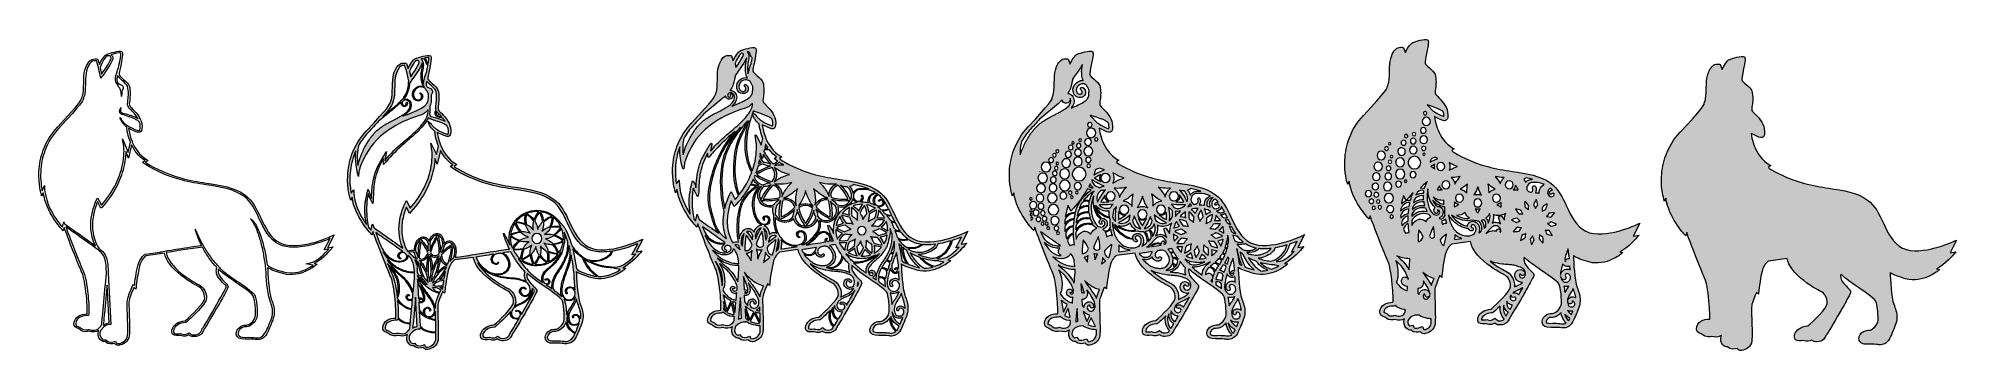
# Model space of a CAD drawing. Header units: millimetres. Extents: x -1097 to 2242, y 80 to 623.
import ezdxf

# ---------------------------------------------------------------- set-up
doc = ezdxf.new("R2010")
doc.units = ezdxf.units.MM
doc.header["$MEASUREMENT"] = 0
for name, color, linetype in [('Layer 2', 7, 'Continuous'), ('Layer 3', 7, 'Continuous'), ('Layer 4', 7, 'Continuous'), ('Layer 5', 7, 'Continuous'), ('Layer 6', 7, 'Continuous'), ('Layer 7', 7, 'Continuous')]:
    doc.layers.add(name, color=color, linetype=linetype)

msp = doc.modelspace()

# ---------------------------------------------------------------- hatches: boundary and pattern name
at = {"layer": 'Layer 3'}
h = msp.add_hatch(color=5, dxfattribs=at)
h.dxf.hatch_style = 2
edge = h.paths.add_edge_path()
edge.add_spline(control_points=[(-44.7, 274), (-44.7, 274), (-48.7, 272.1), (-48.7, 272.1), (-48.9, 272.1), (-63.6, 265.2), (-82, 260.3), (-98.9, 255.8), (-122.4, 252.1), (-138.6, 260), (-155.5, 268.2), (-164, 286.1), (-172.3, 303.5), (-179.4, 318.6), (-186.9, 334.2), (-199.9, 343.6), (-217.9, 356.6), (-241.8, 360.3), (-267.1, 364.2), (-281, 366.3), (-295.3, 368.5), (-309.6, 372.3), (-343.5, 381.4), (-366.7, 395.9), (-373, 400.1), (-373, 400.1), (-368.2, 403.5), (-368.2, 403.5), (-368.2, 403.5), (-370.2, 404.7), (-370.2, 404.7), (-383.7, 412.4), (-391.5, 425), (-395.9, 435.5), (-395.9, 435.5), (-396.9, 437.9), (-396.9, 437.9), (-397.1, 438.5), (-397.3, 439), (-397.5, 439.5), (-400.6, 448), (-401.9, 455.4), (-402.4, 459.3), (-397.8, 457), (-388.6, 452.6), (-385.6, 452.2), (-383.7, 451.9), (-382.2, 452.4), (-381, 453.4), (-378.9, 455.5), (-378.4, 459.9), (-379.4, 467.7), (-380.7, 478.1), (-391, 488.5), (-397.2, 494.8), (-398.4, 496), (-399.4, 497), (-400.1, 497.8), (-401.6, 499.4), (-401.1, 503.4), (-400.5, 508.5), (-399.7, 515.3), (-398.6, 523.8), (-401.3, 533.1), (-402.2, 536.4), (-406.5, 540.3), (-411.1, 544.3), (-414.4, 547.2), (-418.1, 550.5), (-418.6, 552.2), (-419.1, 553.8), (-417.4, 562), (-416.1, 568.6), (-412.6, 585.9), (-411.9, 591.1), (-414.3, 592.6), (-418.7, 595.3), (-435.7, 589.7), (-439.7, 588.1), (-444.8, 586.2), (-450.4, 576.3), (-453, 570.3), (-453, 570.3), (-456, 579.1), (-456, 579.1), (-456, 579.1), (-456.6, 579.4), (-456.6, 579.4), (-457, 579.6), (-458.9, 580.3), (-463.9, 579.6), (-469.6, 578.7), (-475.4, 571.1), (-478.5, 560.1), (-480, 555), (-480.2, 546.2), (-480.4, 537.8), (-480.7, 528.8), (-480.9, 519.5), (-482.7, 515.5), (-483.2, 514.1), (-483.5, 513), (-483.8, 512.1), (-485.1, 507.6), (-486, 504.3), (-526, 461.4), (-537, 449.5), (-545.4, 436), (-550.9, 421.3), (-555.2, 409.5), (-557.7, 396.9), (-558.3, 383.8), (-559.4, 361.5), (-554.5, 345.8), (-554.3, 345.2), (-554.3, 345.2), (-553.1, 341.1), (-553.1, 341.1), (-553.1, 341.1), (-550.8, 346.9), (-550.8, 346.9), (-548.2, 329.6), (-540.2, 314.1), (-533.6, 303.7), (-525.6, 291.2), (-518.1, 283.4), (-517.8, 283.1), (-517.8, 283.1), (-515.9, 281.2), (-515.9, 281.2), (-515.9, 281.2), (-514.5, 286.9), (-514.5, 286.9), (-508.6, 271.3), (-489.7, 221.4), (-483.4, 208.2), (-480.4, 201.9), (-477.6, 187.3), (-475.8, 168.1), (-474.2, 152.1), (-474, 139.8), (-474.5, 136.7), (-485.3, 136.4), (-496.7, 131.9), (-497.3, 119.7), (-497.6, 114.5), (-494.3, 113.1), (-491.6, 112), (-490.2, 111.4), (-488.8, 110.9), (-487.8, 109.8), (-481.5, 103.9), (-473.4, 105.9), (-471.2, 106.5), (-464.8, 104.5), (-459.2, 104.9), (-454.4, 107.8), (-454.4, 107.8), (-454.3, 107.9), (-454.2, 107.9), (-456.8, 101.4), (-454.9, 95.6), (-452.1, 92.2), (-449.6, 89.2), (-446.2, 87.8), (-443.2, 88.4), (-438.6, 82.5), (-429.9, 84.4), (-426.7, 85.4), (-425.5, 83.7), (-423.3, 81.8), (-420.1, 81.8), (-419.6, 81.8), (-419.1, 81.8), (-418.6, 81.9), (-412.4, 83), (-402.1, 88.4), (-401.1, 98.5), (-400.4, 106.3), (-400.8, 122.2), (-401.3, 136.2), (-401.6, 147), (-401.9, 157.1), (-401.5, 160), (-400.7, 165.2), (-395.2, 178), (-393.1, 182.9), (-392.8, 182.7), (-392.6, 182.5), (-392.4, 182.3), (-392.4, 182.4), (-392.3, 182.4), (-392.3, 182.4), (-392.3, 182.4), (-389.6, 179.9), (-389.6, 179.9), (-389.6, 179.9), (-389.3, 182.9), (-389.3, 182.9), (-389.3, 183.1), (-387.1, 205), (-383.4, 219.3), (-382.3, 223.9), (-380.6, 227.4), (-379, 230.1), (-378.8, 230.4), (-378.6, 230.7), (-378.4, 231), (-378.4, 231), (-378.4, 231), (-378.4, 231), (-377.9, 231.7), (-377.4, 232.4), (-376.9, 233.1), (-376.4, 233.6), (-375.9, 234.2), (-375.4, 234.9), (-373.9, 236.4), (-372.7, 237.3), (-372.2, 237.6), (-372.2, 237.6), (-339.7, 242.1), (-339.7, 242.1), (-337.2, 229.5), (-327.5, 216.5), (-310.9, 203.4), (-295.9, 191.6), (-281.1, 184.5), (-280.9, 184.4), (-275.1, 181.6), (-269.4, 174.1), (-269.9, 163.8), (-270.3, 155.3), (-294, 133.1), (-303.7, 124.8), (-316.7, 123.8), (-323.8, 117.1), (-326.1, 111.1), (-327.7, 107), (-327.3, 103.1), (-325, 100.7), (-322.7, 98.3), (-315, 98.9), (-312.1, 99.2), (-305.6, 96.3), (-299.7, 98.9), (-297.5, 100.2), (-296.2, 99.3), (-293.9, 97.8), (-292.4, 97.5), (-290.7, 97.3), (-289.2, 97.2), (-287.8, 97.2), (-277.2, 97.2), (-274.1, 103.8), (-272.1, 107.9), (-271.6, 109), (-271.1, 109.9), (-270.7, 110.4), (-269.2, 112.3), (-258.3, 130.6), (-249.1, 146.5), (-245.3, 153), (-239.9, 162.5), (-235.6, 170.3), (-229.3, 181.6), (-229.3, 182.6), (-229.2, 183.2), (-229, 186), (-230.4, 187.3), (-233.3, 190.2), (-235.2, 192), (-237.8, 194.6), (-241.5, 198.9), (-247.4, 205.7), (-247, 211.6), (-246.2, 214.7), (-245.7, 214.2), (-245.2, 213.8), (-244.7, 213.3), (-238.7, 207.2), (-227.3, 199.5), (-215.5, 191.3), (-203, 182.8), (-190.2, 174), (-185.8, 168.5), (-182.2, 163.9), (-180.9, 138.4), (-181.4, 134.1), (-181.7, 131.5), (-183.3, 124.9), (-191.2, 119.3), (-194.2, 117.2), (-196.2, 117.2), (-198.6, 117.1), (-201.5, 117), (-204.9, 116.9), (-210.1, 112.6), (-213.5, 109.7), (-216, 103.8), (-214.3, 99.2), (-213.1, 96.1), (-209.5, 92.4), (-199.4, 92.8), (-189.9, 93.2), (-185.3, 92.6), (-182, 92.2), (-180.8, 92), (-179.8, 91.9), (-178.7, 91.9), (-173.5, 91.5), (-166, 94), (-161.7, 102), (-159.3, 106.6), (-154.8, 117.5), (-151.5, 125.8), (-148.2, 134.1), (-147.8, 143.3), (-150.4, 151.8), (-151.4, 155.2), (-152.6, 158.8), (-154, 162.5), (-158.5, 174.9), (-160, 206.1), (-160.4, 217.4), (-160.1, 217.1), (-159.7, 216.8), (-159.3, 216.6), (-154.3, 213.4), (-145.7, 210.1), (-133.5, 206.6), (-118.1, 202.3), (-103.4, 206.4), (-93.8, 210.7), (-83.5, 215.3), (-76.9, 220.8), (-76.6, 221), (-76.6, 221), (-74.2, 223.1), (-74.2, 223.1), (-74.2, 223.1), (-79.5, 224.1), (-79.5, 224.1), (-65.6, 230.5), (-49.7, 249.3), (-48.9, 250.2), (-48.9, 250.2), (-46.3, 253.3), (-46.3, 253.3), (-46.3, 253.3), (-56.3, 251.7), (-56.3, 251.7), (-56.3, 251.7), (-44.7, 274), (-44.7, 274)], knot_values=[0, 0, 0, 0, 1, 1, 1, 2, 2, 2, 3, 3, 3, 4, 4, 4, 5, 5, 5, 6, 6, 6, 7, 7, 7, 8, 8, 8, 9, 9, 9, 10, 10, 10, 11, 11, 11, 12, 12, 12, 13, 13, 13, 14, 14, 14, 15, 15, 15, 16, 16, 16, 17, 17, 17, 18, 18, 18, 19, 19, 19, 20, 20, 20, 21, 21, 21, 22, 22, 22, 23, 23, 23, 24, 24, 24, 25, 25, 25, 26, 26, 26, 27, 27, 27, 28, 28, 28, 29, 29, 29, 30, 30, 30, 31, 31, 31, 32, 32, 32, 33, 33, 33, 34, 34, 34, 35, 35, 35, 36, 36, 36, 37, 37, 37, 38, 38, 38, 39, 39, 39, 40, 40, 40, 41, 41, 41, 42, 42, 42, 43, 43, 43, 44, 44, 44, 45, 45, 45, 46, 46, 46, 47, 47, 47, 48, 48, 48, 49, 49, 49, 50, 50, 50, 51, 51, 51, 52, 52, 52, 53, 53, 53, 54, 54, 54, 55, 55, 55, 56, 56, 56, 57, 57, 57, 58, 58, 58, 59, 59, 59, 60, 60, 60, 61, 61, 61, 62, 62, 62, 63, 63, 63, 64, 64, 64, 65, 65, 65, 66, 66, 66, 67, 67, 67, 68, 68, 68, 69, 69, 69, 70, 70, 70, 71, 71, 71, 72, 72, 72, 73, 73, 73, 74, 74, 74, 75, 75, 75, 76, 76, 76, 77, 77, 77, 78, 78, 78, 79, 79, 79, 80, 80, 80, 81, 81, 81, 82, 82, 82, 83, 83, 83, 84, 84, 84, 85, 85, 85, 86, 86, 86, 87, 87, 87, 88, 88, 88, 89, 89, 89, 90, 90, 90, 91, 91, 91, 92, 92, 92, 93, 93, 93, 94, 94, 94, 95, 95, 95, 96, 96, 96, 97, 97, 97, 98, 98, 98, 99, 99, 99, 100, 100, 100, 101, 101, 101, 102, 102, 102, 103, 103, 103, 104, 104, 104, 105, 105, 105, 106, 106, 106, 107, 107, 107, 108, 108, 108, 109, 109, 109, 110, 110, 110, 111, 111, 111, 112, 112, 112, 113, 113, 113, 114, 114, 114, 115, 115, 115, 116, 116, 116, 117, 117, 117, 118, 118, 118, 118], degree=3, periodic=1)
edge = h.paths.add_edge_path()
edge.add_spline(control_points=[(-400.1, 492), (-398.5, 490.5), (-396.6, 488.5), (-394.6, 486.3), (-394.8, 486.4), (-395, 486.4), (-395.3, 486.5), (-398.8, 487.3), (-403.4, 487.9), (-404.3, 492.1), (-404.5, 493.2), (-404.4, 494.3), (-404.1, 495.3), (-404, 495.6), (-403.9, 495.8), (-403.8, 496.1), (-403.6, 495.8), (-403.4, 495.5), (-403.1, 495.2), (-402.4, 494.3), (-401.3, 493.3), (-400.1, 492)], knot_values=[0, 0, 0, 0, 1, 1, 1, 2, 2, 2, 3, 3, 3, 4, 4, 4, 5, 5, 5, 6, 6, 6, 7, 7, 7, 7], degree=3, periodic=1)
edge = h.paths.add_edge_path()
edge.add_spline(control_points=[(-413.8, 541.4), (-410.2, 538.2), (-405.8, 534.3), (-405.2, 532.1), (-402.7, 523.5), (-403.7, 515.5), (-404.5, 509), (-405, 504.6), (-405.5, 500.8), (-404.6, 498), (-404.7, 497.9), (-404.8, 497.8), (-404.8, 497.7), (-405.5, 496.8), (-405.9, 495.7), (-406.1, 494.6), (-406.4, 492.4), (-405.8, 490), (-404.3, 488.4), (-401.2, 484.9), (-396.2, 485.5), (-392.3, 483.7), (-391, 482.2), (-389.8, 480.6), (-388.7, 479), (-390.6, 479.9), (-392.6, 480.7), (-394.4, 481.4), (-396.5, 482.1), (-398.6, 482.8), (-400.5, 483.4), (-403.1, 484.2), (-405.7, 484.9), (-408.2, 485.6), (-409.7, 486), (-411.3, 486.5), (-412.8, 486.9), (-412.8, 486.9), (-413.5, 487.1), (-413.5, 487.1), (-413.6, 487.2), (-413.8, 487.2), (-413.9, 487.3), (-414.2, 487.4), (-414.4, 487.6), (-414.6, 487.8), (-415, 488.1), (-415.2, 488.7), (-415.3, 489.5), (-415.4, 489.8), (-415.6, 490.6), (-415.8, 491.6), (-415.5, 493.1), (-415.3, 494.5), (-415.2, 495.9), (-415.2, 497.3), (-415.2, 498.8), (-415.2, 500.2), (-415.3, 501.6), (-415.3, 503), (-415.2, 504.4), (-414.8, 505.5), (-414.4, 506.7), (-414.1, 507.8), (-412.4, 513.9), (-412.7, 519.5), (-413.1, 522.8), (-413, 523.2), (-412.9, 523.6), (-412.8, 524), (-412.5, 524.9), (-412.1, 525.7), (-411.8, 526.4), (-410.9, 528.3), (-410, 530.3), (-411.7, 533.3), (-413.4, 536.1), (-417.2, 537.3), (-419.7, 537.9), (-420.2, 538.8), (-420.6, 539.6), (-421, 540.3), (-421.3, 540.9), (-421.4, 541.2), (-421.5, 541.3), (-421.5, 541.3), (-421.7, 542.8), (-421.7, 542.8), (-421.8, 543.5), (-421.8, 544.3), (-421.6, 545.4), (-421.5, 546.4), (-421.3, 547.4), (-421, 548.5), (-419.4, 546.4), (-416.8, 544), (-413.8, 541.4)], knot_values=[0, 0, 0, 0, 1, 1, 1, 2, 2, 2, 3, 3, 3, 4, 4, 4, 5, 5, 5, 6, 6, 6, 7, 7, 7, 8, 8, 8, 9, 9, 9, 10, 10, 10, 11, 11, 11, 12, 12, 12, 13, 13, 13, 14, 14, 14, 15, 15, 15, 16, 16, 16, 17, 17, 17, 18, 18, 18, 19, 19, 19, 20, 20, 20, 21, 21, 21, 22, 22, 22, 23, 23, 23, 24, 24, 24, 25, 25, 25, 26, 26, 26, 27, 27, 27, 28, 28, 28, 29, 29, 29, 30, 30, 30, 31, 31, 31, 32, 32, 32, 32], degree=3, periodic=1)
edge = h.paths.add_edge_path()
edge.add_spline(control_points=[(-416.9, 589.4), (-416.7, 587.6), (-417.5, 582.8), (-418.3, 578), (-419, 578.4), (-419.5, 579.2), (-419.8, 579.7), (-420.4, 580.9), (-420.7, 582.2), (-421.1, 583.5), (-421.5, 584.9), (-422.1, 586.2), (-423.2, 587.3), (-423.7, 587.8), (-424.3, 588.1), (-424.9, 588.4), (-421.1, 589.3), (-418.2, 589.6), (-416.9, 589.4)], knot_values=[0, 0, 0, 0, 1, 1, 1, 2, 2, 2, 3, 3, 3, 4, 4, 4, 5, 5, 5, 6, 6, 6, 6], degree=3, periodic=1)
edge = h.paths.add_edge_path()
edge.add_spline(control_points=[(-428.9, 587.5), (-427.1, 587.5), (-425.3, 587.1), (-424.1, 585.7), (-423.2, 584.7), (-422.8, 583.2), (-422.5, 581.9), (-422.1, 580.6), (-421.7, 579.3), (-420.9, 578.1), (-420.4, 577.4), (-419.6, 576.6), (-418.7, 576.2), (-419.2, 573.6), (-419.7, 571.2), (-420, 569.5), (-420.3, 568.1), (-420.6, 566.7), (-420.8, 565.5), (-420.8, 565.5), (-420.8, 565.3), (-420.8, 565.3), (-420.8, 565.4), (-420.8, 565.4), (-420.8, 565.4), (-420.8, 565.4), (-421.8, 562.6), (-421.8, 562.6), (-422.2, 561.5), (-422.5, 560.4), (-422.9, 559.4), (-423.6, 557.2), (-424.3, 555), (-424.8, 552.9), (-425.4, 550.8), (-425.9, 548.5), (-426.2, 546), (-426.3, 545.2), (-426.4, 544.4), (-426.3, 543.4), (-426.9, 544.4), (-427.4, 545.6), (-427.7, 546.8), (-428.6, 550.2), (-428.9, 554), (-428.9, 557.5), (-428.9, 561.2), (-428.4, 564.8), (-427.7, 568.4), (-427, 571.8), (-426.3, 575.3), (-426.7, 578.8), (-427.1, 581.9), (-428.2, 584.9), (-430.6, 587), (-430, 587.2), (-429.4, 587.3), (-428.9, 587.5)], knot_values=[0, 0, 0, 0, 1, 1, 1, 2, 2, 2, 3, 3, 3, 4, 4, 4, 5, 5, 5, 6, 6, 6, 7, 7, 7, 8, 8, 8, 9, 9, 9, 10, 10, 10, 11, 11, 11, 12, 12, 12, 13, 13, 13, 14, 14, 14, 15, 15, 15, 16, 16, 16, 17, 17, 17, 18, 18, 18, 19, 19, 19, 19], degree=3, periodic=1)
edge = h.paths.add_edge_path()
edge.add_spline(control_points=[(-450.6, 565.6), (-450.2, 567.9), (-443.6, 582.1), (-438.5, 584.4), (-437.4, 584.5), (-434.3, 584.7), (-433.7, 581.9), (-433.4, 580.5), (-437.5, 571.6), (-448.7, 556.1), (-448.7, 556.1), (-450.6, 564.8), (-450.6, 564.8), (-450.6, 564.8), (-450.6, 565.6), (-450.6, 565.6)], knot_values=[0, 0, 0, 0, 1, 1, 1, 2, 2, 2, 3, 3, 3, 4, 4, 4, 5, 5, 5, 5], degree=3, periodic=1)
edge = h.paths.add_edge_path()
edge.add_spline(control_points=[(-450.5, 545.2), (-450.5, 545.2), (-448, 548.6), (-448, 548.6), (-447.8, 548.9), (-442.8, 555.5), (-438.1, 562.8), (-431.3, 573.1), (-429.3, 578), (-428.8, 580.6), (-428.7, 580), (-428.6, 579.5), (-428.5, 579), (-428.1, 575.6), (-428.8, 572.2), (-429.4, 568.8), (-430.1, 565.2), (-430.6, 561.5), (-430.6, 557.8), (-430.7, 554.2), (-430.4, 550.4), (-429.5, 546.9), (-428.8, 543.9), (-427.3, 541.2), (-425.2, 539), (-425.2, 538.9), (-425.2, 538.9), (-425.1, 538.8), (-426.8, 539.6), (-428.7, 540.1), (-430.5, 540.1), (-435.4, 540.4), (-440.2, 537.8), (-443, 533.9), (-446, 529.8), (-446.8, 524.2), (-444.4, 519.6), (-443.3, 517.5), (-441.4, 515.7), (-439.1, 514.9), (-436.9, 514.1), (-434.3, 514), (-432.1, 515), (-430, 516), (-428.5, 517.8), (-428, 520.1), (-427.5, 522.1), (-427.9, 524.3), (-429.1, 526), (-429.7, 526.9), (-430.5, 527.6), (-431.4, 528.1), (-432.4, 528.6), (-433.2, 527), (-432.2, 526.5), (-430.6, 525.7), (-429.8, 524.1), (-429.6, 522.5), (-429.4, 520.7), (-429.9, 518.9), (-431.3, 517.6), (-432.7, 516.3), (-434.9, 515.8), (-436.8, 516.1), (-439, 516.4), (-440.8, 517.5), (-442.1, 519.3), (-444.8, 523), (-444.5, 528.1), (-442.2, 531.9), (-440, 535.6), (-435.9, 538.2), (-431.6, 538.4), (-428.7, 538.5), (-425.7, 537.5), (-423.3, 535.8), (-422.9, 535), (-422.4, 534.3), (-421.9, 533.6), (-421.7, 533.2), (-421.4, 532.9), (-421.2, 532.5), (-421.2, 532.5), (-421, 532.2), (-421, 532.2), (-419.9, 530.5), (-418.8, 528.9), (-418, 527.2), (-418, 526.8), (-417.9, 526.4), (-417.9, 526), (-417.7, 524.5), (-417.7, 523), (-417.8, 521.5), (-417.8, 520.1), (-417.9, 518.7), (-418.1, 517.3), (-418.4, 514.6), (-419.1, 512.1), (-420.5, 509.8), (-421.7, 507.9), (-423.3, 506.3), (-425, 504.9), (-428.8, 501.8), (-433.3, 499.7), (-437.8, 497.7), (-443.2, 495.2), (-448.8, 492.8), (-454.4, 490.7), (-457, 489.7), (-459.6, 488.7), (-462.3, 487.8), (-462, 488), (-461.7, 488.2), (-461.4, 488.4), (-456, 491.9), (-450.3, 496.2), (-448.4, 502.6), (-446.7, 508.1), (-448.4, 515), (-454.3, 517), (-456.4, 517.7), (-458.7, 517.8), (-460.7, 517), (-460, 517.9), (-459.4, 518.8), (-458.7, 519.8), (-455.1, 525.4), (-452.6, 531.7), (-451.4, 538.2), (-450.9, 540.5), (-450.6, 542.9), (-450.5, 545.2)], knot_values=[0, 0, 0, 0, 1, 1, 1, 2, 2, 2, 3, 3, 3, 4, 4, 4, 5, 5, 5, 6, 6, 6, 7, 7, 7, 8, 8, 8, 9, 9, 9, 10, 10, 10, 11, 11, 11, 12, 12, 12, 13, 13, 13, 14, 14, 14, 15, 15, 15, 16, 16, 16, 17, 17, 17, 18, 18, 18, 19, 19, 19, 20, 20, 20, 21, 21, 21, 22, 22, 22, 23, 23, 23, 24, 24, 24, 25, 25, 25, 26, 26, 26, 27, 27, 27, 28, 28, 28, 29, 29, 29, 30, 30, 30, 31, 31, 31, 32, 32, 32, 33, 33, 33, 34, 34, 34, 35, 35, 35, 36, 36, 36, 37, 37, 37, 38, 38, 38, 39, 39, 39, 40, 40, 40, 41, 41, 41, 42, 42, 42, 43, 43, 43, 44, 44, 44, 44], degree=3, periodic=1)
edge = h.paths.add_edge_path()
edge.add_spline(control_points=[(-480, 511.1), (-479.7, 512), (-479.5, 512.8), (-479, 514), (-477, 518.7), (-476.8, 527.9), (-476.5, 537.7), (-476.3, 546), (-476, 554.5), (-474.7, 559.1), (-472.1, 568.1), (-467.3, 575.1), (-463.3, 575.7), (-461.3, 576), (-460, 576), (-459.2, 576), (-459.2, 576), (-456.1, 567.1), (-456.1, 567.1), (-456.1, 567.1), (-452.2, 548.4), (-452.2, 548.4), (-452.2, 545.8), (-452.4, 543.2), (-452.7, 540.7), (-453.7, 534.2), (-455.9, 528), (-459.2, 522.4), (-460.8, 519.7), (-462.8, 517), (-465, 514.6), (-467.6, 511.8), (-470.5, 509.3), (-473.5, 506.8), (-479.9, 501.5), (-486.4, 496.1), (-492.8, 490.7), (-494.3, 489.6), (-495.7, 488.4), (-497.1, 487.2), (-481.8, 504.5), (-481, 507.3), (-480, 511.1)], knot_values=[0, 0, 0, 0, 1, 1, 1, 2, 2, 2, 3, 3, 3, 4, 4, 4, 5, 5, 5, 6, 6, 6, 7, 7, 7, 8, 8, 8, 9, 9, 9, 10, 10, 10, 11, 11, 11, 12, 12, 12, 13, 13, 13, 14, 14, 14, 14], degree=3, periodic=1)
edge = h.paths.add_edge_path()
edge.add_spline(control_points=[(-538.7, 437.8), (-534.3, 445.3), (-529.1, 452.2), (-523.1, 458.7), (-516, 466.4), (-510.1, 472.8), (-505.2, 478.2), (-501.4, 481.3), (-497.7, 484.4), (-494, 487.5), (-487.5, 492.9), (-480.9, 498.4), (-474.4, 503.8), (-471.2, 506.5), (-468, 509), (-465.1, 511.9), (-465.1, 512), (-465.1, 512), (-465.1, 512), (-465.2, 511.4), (-465.2, 510.9), (-465.2, 510.3), (-465.1, 507.8), (-463.5, 505.2), (-461, 504.5), (-458.4, 503.8), (-455.7, 505.7), (-454.8, 508), (-454.3, 509.3), (-454.4, 510.6), (-455.1, 511.7), (-455.6, 512.7), (-457.1, 511.7), (-456.5, 510.7), (-455.5, 508.8), (-457.5, 506.6), (-459.3, 506.2), (-461.5, 505.7), (-463.2, 508), (-463.4, 510), (-463.7, 512.2), (-462.5, 514.3), (-460.5, 515.2), (-458.5, 516.1), (-456, 516), (-454.1, 515), (-448.9, 512.6), (-448.7, 505.6), (-450.9, 501), (-453.6, 495.4), (-459.3, 491.7), (-464.5, 488.5), (-466.4, 487.3), (-468.3, 486.2), (-470.2, 485.1), (-470.6, 485), (-479.4, 480.2), (-481.2, 479.3), (-486.8, 476.4), (-492.5, 473.4), (-497.8, 469.9), (-503.2, 466.3), (-508.3, 462.2), (-512.6, 457.2), (-517.1, 452.1), (-521, 446.4), (-524.6, 440.6), (-528.1, 434.9), (-531.1, 428.9), (-533.7, 422.7), (-536.3, 416.5), (-538.4, 410.1), (-540.1, 403.6), (-540.2, 402.9), (-540.4, 402.3), (-540.5, 401.7), (-541.9, 411.6), (-542.9, 426.8), (-538.7, 437.8)], knot_values=[0, 0, 0, 0, 1, 1, 1, 2, 2, 2, 3, 3, 3, 4, 4, 4, 5, 5, 5, 6, 6, 6, 7, 7, 7, 8, 8, 8, 9, 9, 9, 10, 10, 10, 11, 11, 11, 12, 12, 12, 13, 13, 13, 14, 14, 14, 15, 15, 15, 16, 16, 16, 17, 17, 17, 18, 18, 18, 19, 19, 19, 20, 20, 20, 21, 21, 21, 22, 22, 22, 23, 23, 23, 24, 24, 24, 25, 25, 25, 26, 26, 26, 26], degree=3, periodic=1)
edge = h.paths.add_edge_path()
edge.add_spline(control_points=[(-530.3, 306), (-543.1, 326.2), (-546.7, 342.9), (-547.5, 353.3), (-547.5, 353.3), (-547.9, 359.8), (-547.9, 359.8), (-547.9, 359.8), (-552.3, 354), (-552.3, 354), (-553.5, 360.6), (-555, 371.2), (-554.4, 383.8), (-553.8, 396.5), (-551.3, 408.7), (-547.1, 420.1), (-546.2, 422.4), (-545.3, 424.8), (-544.2, 427.1), (-546.2, 410.4), (-541.9, 392.1), (-541.6, 391.1), (-541.6, 391.1), (-539.6, 382.5), (-539.6, 382.5), (-539.6, 382.5), (-538.7, 391.3), (-538.7, 391.3), (-538.4, 394.2), (-535.4, 404.3), (-526.2, 421.4), (-516.4, 439.5), (-501.3, 455), (-481.1, 467.6), (-463.5, 478.6), (-445.6, 485.1), (-433.7, 488.5), (-426.8, 490.5), (-421.5, 494.2), (-418, 499.4), (-418, 499.2), (-418, 499), (-418, 498.8), (-417.9, 493.6), (-419, 489), (-421.3, 484.5), (-425.5, 476.1), (-432.1, 469), (-438.1, 463.1), (-444.5, 456.8), (-451.4, 451), (-458.1, 445.4), (-464.8, 439.8), (-471.6, 434), (-477.9, 427.8), (-482.7, 423.1), (-485.1, 420.3), (-489.5, 415), (-490.8, 413.5), (-492.2, 411.8), (-493.8, 409.9), (-493.8, 414.1), (-490.4, 425.8), (-490.8, 426), (-491, 426.1), (-504.8, 405.1), (-509, 393.4), (-513.2, 381.9), (-515.6, 369.8), (-516.3, 357.6), (-516.3, 356.9), (-516.3, 356.3), (-516.4, 355.7), (-516.6, 351.8), (-516.8, 348.4), (-516.6, 344.6), (-517.8, 347.5), (-519.2, 351.1), (-520.3, 354.1), (-522.4, 359.9), (-523.1, 360), (-523.1, 360), (-523.1, 360), (-527.3, 343.2), (-528.1, 334.6), (-528.6, 330.1), (-528.7, 326), (-528.5, 322.2), (-528.4, 320), (-528.2, 317.8), (-527.9, 315.8), (-527.9, 315.5), (-527.8, 315.3), (-527.8, 315), (-527.8, 315), (-527.8, 315), (-527.8, 315), (-527.8, 313.7), (-527.7, 312.6), (-527.7, 311.5), (-527.5, 309.5), (-526.4, 302.7), (-525.7, 299.3), (-527.2, 301.3), (-528.7, 303.5), (-530.3, 306)], knot_values=[0, 0, 0, 0, 1, 1, 1, 2, 2, 2, 3, 3, 3, 4, 4, 4, 5, 5, 5, 6, 6, 6, 7, 7, 7, 8, 8, 8, 9, 9, 9, 10, 10, 10, 11, 11, 11, 12, 12, 12, 13, 13, 13, 14, 14, 14, 15, 15, 15, 16, 16, 16, 17, 17, 17, 18, 18, 18, 19, 19, 19, 20, 20, 20, 21, 21, 21, 22, 22, 22, 23, 23, 23, 24, 24, 24, 25, 25, 25, 26, 26, 26, 27, 27, 27, 28, 28, 28, 29, 29, 29, 30, 30, 30, 31, 31, 31, 32, 32, 32, 33, 33, 33, 34, 34, 34, 35, 35, 35, 35], degree=3, periodic=1)
edge = h.paths.add_edge_path()
edge.add_spline(control_points=[(-515.2, 300.2), (-515.2, 300.2), (-518, 289.4), (-518, 289.4), (-519.1, 290.7), (-520.6, 292.4), (-522.1, 294.4), (-522.2, 295), (-522.3, 295.6), (-522.5, 296.2), (-523.9, 304.1), (-526.3, 317.3), (-525.3, 335.1), (-525, 340.8), (-523.7, 346.4), (-522.5, 351.8), (-522.4, 352.1), (-522.3, 352.4), (-522.3, 352.7), (-520.8, 346.8), (-514.7, 335.8), (-514.7, 335.8), (-514.7, 335.8), (-514.2, 335.9), (-514, 343.2), (-513.6, 351.4), (-513.1, 365), (-511.7, 372.8), (-509.6, 384.7), (-505.7, 396.1), (-500.2, 406.8), (-499, 409.2), (-497.6, 411.6), (-496.2, 414), (-496.8, 410.7), (-495.8, 403.7), (-495.8, 403.7), (-495.3, 403.5), (-494.7, 405.1), (-487.1, 413.4), (-478.7, 422.5), (-466.6, 434.7), (-458, 441.9), (-458, 441.9), (-456.4, 443.2), (-456.4, 443.2), (-450.2, 448.4), (-443.9, 453.7), (-438, 459.3), (-432.6, 464.6), (-425.6, 471.7), (-420.5, 480.2), (-419.5, 481.9), (-418.6, 483.6), (-417.9, 485.2), (-417.8, 485.1), (-417.8, 485.1), (-417.8, 485), (-417.3, 484.4), (-416.7, 483.9), (-415.9, 483.5), (-415.7, 483.3), (-415.3, 483.1), (-415, 483), (-415, 483), (-414.2, 482.7), (-414.2, 482.7), (-412.7, 482.2), (-411.3, 481.7), (-409.9, 481.2), (-409.3, 481), (-408.7, 480.8), (-408.1, 480.6), (-408.1, 480.6), (-402.1, 478.6), (-402.1, 478.6), (-400.2, 477.9), (-398.2, 477.2), (-396.3, 476.5), (-394, 475.6), (-392.2, 474.8), (-390.7, 474.1), (-389.8, 473.6), (-388.9, 473.1), (-388.1, 472.6), (-387.2, 472.1), (-386.5, 471.6), (-385.9, 471.1), (-385.3, 470.5), (-384.9, 470), (-384.5, 469.2), (-384.1, 468.6), (-383.7, 467.7), (-383.4, 467), (-382.4, 458.6), (-383.5, 456.7), (-383.9, 456.4), (-384, 456.3), (-384.2, 456.1), (-385.1, 456.2), (-386.6, 456.4), (-392.3, 458.9), (-399.6, 462.4), (-399.6, 462.4), (-399.6, 462.4), (-399.6, 462.4), (-400, 462.7), (-400.5, 462.9), (-400.9, 463.1), (-401, 463.2), (-401.2, 463.3), (-401.3, 463.4), (-401.6, 463.5), (-401.9, 463.7), (-402.1, 463.8), (-402.1, 463.8), (-402.1, 463.9), (-402.1, 463.9), (-402.4, 464), (-402.6, 464.2), (-402.8, 464.3), (-403.4, 464.7), (-404, 465.1), (-404.5, 465.5), (-404.5, 465.5), (-404.6, 465.5), (-404.6, 465.5), (-406, 466.5), (-407.5, 467.7), (-409, 469.2), (-409, 469.2), (-410.1, 470.2), (-410.1, 470.2), (-410.1, 470.2), (-411.1, 471.3), (-411.1, 471.3), (-411.9, 472.2), (-412.5, 472.9), (-413, 473.6), (-414.4, 475.4), (-418.3, 478.7), (-418.3, 478.7), (-418.3, 478.7), (-418.1, 477.9), (-418.1, 477.9), (-417.9, 476.8), (-417.6, 475.9), (-417.2, 474.7), (-416.7, 473.6), (-416.2, 472.6), (-415.8, 471.8), (-414.7, 469.7), (-413.5, 467.9), (-412.1, 466.3), (-410.5, 464.4), (-409, 462.9), (-407.5, 461.7), (-407.2, 461.5), (-407, 461.3), (-406.7, 461), (-406.4, 458.4), (-405.3, 449.2), (-401.3, 438.3), (-400.9, 437.3), (-400.5, 436.3), (-400.1, 435.3), (-400.1, 435.3), (-403.6, 420.7), (-403.6, 420.7), (-403.6, 420.7), (-413.7, 440.9), (-413.7, 440.9), (-413.7, 440.9), (-411.7, 427.9), (-411.7, 427.9), (-411.1, 423.5), (-410.7, 411.1), (-413.9, 395.9), (-416.2, 384.7), (-420.1, 373.6), (-425.5, 362.8), (-431.6, 350.4), (-439.7, 338.5), (-449.5, 327.4), (-449.5, 327.4), (-456.2, 340.9), (-456.2, 340.9), (-456.2, 340.9), (-458.5, 336.6), (-458.5, 336.6), (-458.7, 336.1), (-464.6, 324.9), (-467.6, 308.5), (-469.8, 295.8), (-470.7, 277.1), (-462.5, 258.3), (-470.3, 263.9), (-481.1, 271.5), (-490.7, 278.3), (-501, 285.6), (-510, 291.9), (-512.9, 294.1), (-512.9, 294.1), (-515.2, 300.2), (-515.2, 300.2)], knot_values=[0, 0, 0, 0, 1, 1, 1, 2, 2, 2, 3, 3, 3, 4, 4, 4, 5, 5, 5, 6, 6, 6, 7, 7, 7, 8, 8, 8, 9, 9, 9, 10, 10, 10, 11, 11, 11, 12, 12, 12, 13, 13, 13, 14, 14, 14, 15, 15, 15, 16, 16, 16, 17, 17, 17, 18, 18, 18, 19, 19, 19, 20, 20, 20, 21, 21, 21, 22, 22, 22, 23, 23, 23, 24, 24, 24, 25, 25, 25, 26, 26, 26, 27, 27, 27, 28, 28, 28, 29, 29, 29, 30, 30, 30, 31, 31, 31, 32, 32, 32, 33, 33, 33, 34, 34, 34, 35, 35, 35, 36, 36, 36, 37, 37, 37, 38, 38, 38, 39, 39, 39, 40, 40, 40, 41, 41, 41, 42, 42, 42, 43, 43, 43, 44, 44, 44, 45, 45, 45, 46, 46, 46, 47, 47, 47, 48, 48, 48, 49, 49, 49, 50, 50, 50, 51, 51, 51, 52, 52, 52, 53, 53, 53, 54, 54, 54, 55, 55, 55, 56, 56, 56, 57, 57, 57, 58, 58, 58, 59, 59, 59, 60, 60, 60, 61, 61, 61, 62, 62, 62, 63, 63, 63, 64, 64, 64, 65, 65, 65, 66, 66, 66, 67, 67, 67, 68, 68, 68, 68], degree=3, periodic=1)
edge = h.paths.add_edge_path()
edge.add_spline(control_points=[(-501.5, 264.1), (-503.3, 268.7), (-504.9, 273), (-506.4, 276.9), (-507.2, 279.3), (-508.1, 281.7), (-508.9, 284.1), (-509, 284.5), (-509.2, 284.9), (-509.3, 285.3), (-505.1, 282.3), (-499.5, 278.4), (-493.7, 274.2), (-493.7, 274.2), (-493.6, 274.2), (-493.6, 274.2), (-483, 266.7), (-470.6, 257.9), (-462.6, 252.2), (-464.8, 252.1), (-466.9, 251.4), (-468.5, 249.9), (-470, 248.7), (-471, 246.9), (-471.1, 244.9), (-471.1, 243.2), (-470.2, 241.4), (-468.9, 240.3), (-468.2, 239.8), (-467.4, 239.4), (-466.5, 239.3), (-466, 239.3), (-465.5, 239.5), (-465.4, 240), (-465.4, 240.4), (-465.7, 241), (-466.1, 241), (-467.6, 241.2), (-468.6, 242.3), (-469.1, 243.6), (-469.6, 245.1), (-469.1, 246.6), (-468.2, 247.8), (-466.1, 250.4), (-462.3, 251), (-459.4, 249.8), (-458.7, 249.3), (-458.1, 248.8), (-457.5, 248.4), (-457.5, 248.4), (-457.5, 248.4), (-457.6, 248.4), (-457.5, 248.4), (-457.5, 248.3), (-457.5, 248.3), (-457.3, 248.2), (-457.1, 248.1), (-457, 247.9), (-455.5, 246.2), (-454.9, 243.8), (-455.8, 241.6), (-456.5, 239.9), (-457.9, 238.7), (-459.5, 237.8), (-461, 236.9), (-462.8, 236.3), (-464.6, 235.9), (-472.1, 234.6), (-479.7, 237.5), (-485.6, 242.1), (-491.6, 246.7), (-496.2, 253.1), (-499.6, 259.9), (-500.3, 261.3), (-500.9, 262.7), (-501.5, 264.1)], knot_values=[0, 0, 0, 0, 1, 1, 1, 2, 2, 2, 3, 3, 3, 4, 4, 4, 5, 5, 5, 6, 6, 6, 7, 7, 7, 8, 8, 8, 9, 9, 9, 10, 10, 10, 11, 11, 11, 12, 12, 12, 13, 13, 13, 14, 14, 14, 15, 15, 15, 16, 16, 16, 17, 17, 17, 18, 18, 18, 19, 19, 19, 20, 20, 20, 21, 21, 21, 22, 22, 22, 23, 23, 23, 24, 24, 24, 25, 25, 25, 25], degree=3, periodic=1)
edge = h.paths.add_edge_path()
edge.add_spline(control_points=[(-496.5, 251.1), (-496.6, 251.3), (-496.6, 251.4), (-496.7, 251.6), (-496.6, 251.4), (-496.5, 251.2), (-496.3, 251), (-496.4, 251), (-496.5, 251.1), (-496.5, 251.1)], knot_values=[0, 0, 0, 0, 1, 1, 1, 2, 2, 2, 3, 3, 3, 3], degree=3, periodic=1)
edge = h.paths.add_edge_path()
edge.add_spline(control_points=[(-486.9, 240.9), (-480.5, 235.9), (-472.1, 232.6), (-463.9, 234.3), (-460.2, 235.1), (-455.7, 237.1), (-454.2, 240.9), (-453.6, 242.4), (-453.5, 243.9), (-453.8, 245.4), (-448, 240.6), (-447.6, 240.2), (-444.5, 232.3), (-443.4, 229.5), (-442.7, 224.3), (-442.3, 217), (-451.2, 216.7), (-460.1, 218.8), (-468.1, 222.7), (-475.9, 226.6), (-482.7, 232.2), (-488.2, 238.8), (-491.2, 242.5), (-493.9, 246.5), (-496.2, 250.8), (-493.5, 247), (-490.5, 243.7), (-486.9, 240.9)], knot_values=[0, 0, 0, 0, 1, 1, 1, 2, 2, 2, 3, 3, 3, 4, 4, 4, 5, 5, 5, 6, 6, 6, 7, 7, 7, 8, 8, 8, 9, 9, 9, 9], degree=3, periodic=1)
edge = h.paths.add_edge_path()
edge.add_spline(control_points=[(-417.5, 253.6), (-417.5, 253.6), (-417.5, 253.6), (-417.5, 253.6), (-423.1, 266.1), (-430.5, 272.6), (-430.9, 273), (-430.9, 273), (-431.6, 273.5), (-431.6, 273.5), (-425.8, 277), (-419.9, 273.7), (-417.7, 265.9), (-417.8, 265.6), (-417.8, 265.3), (-417.9, 265), (-418.5, 260.9), (-418.3, 257), (-417.5, 253.6)], knot_values=[0, 0, 0, 0, 1, 1, 1, 2, 2, 2, 3, 3, 3, 4, 4, 4, 5, 5, 5, 6, 6, 6, 6], degree=3, periodic=1)
edge = h.paths.add_edge_path()
edge.add_spline(control_points=[(-392.9, 262.9), (-393.1, 262.7), (-393.2, 262.4), (-393.4, 262.2), (-395.2, 258.8), (-396.4, 255), (-396.9, 251.2), (-397.2, 267.3), (-400.9, 279.1), (-401.1, 279.7), (-401.1, 279.7), (-401.4, 280.7), (-401.4, 280.7), (-395.7, 279.5), (-392.1, 271.8), (-392.9, 262.9)], knot_values=[0, 0, 0, 0, 1, 1, 1, 2, 2, 2, 3, 3, 3, 4, 4, 4, 5, 5, 5, 5], degree=3, periodic=1)
edge = h.paths.add_edge_path()
edge.add_spline(control_points=[(-391.2, 260.9), (-391.1, 261.2), (-391.1, 261.5), (-391.1, 261.8), (-386.7, 268.4), (-380.1, 269.8), (-375.7, 264.8), (-375.7, 264.8), (-376.3, 264.6), (-376.3, 264.6), (-376.8, 264.3), (-385.9, 260.4), (-395, 250), (-395, 250), (-395, 250), (-395, 250), (-393.2, 253.1), (-391.8, 256.8), (-391.2, 260.9)], knot_values=[0, 0, 0, 0, 1, 1, 1, 2, 2, 2, 3, 3, 3, 4, 4, 4, 5, 5, 5, 6, 6, 6, 6], degree=3, periodic=1)
edge = h.paths.add_edge_path()
edge.add_spline(control_points=[(-398.9, 248.6), (-401.4, 246.1), (-404.3, 244.8), (-407.2, 245.2), (-410.2, 245.7), (-412.6, 247.8), (-414.2, 251), (-410.3, 263.4), (-404.7, 272.7), (-402.5, 276.3), (-401.4, 272.2), (-398.9, 261.6), (-398.9, 248.6)], knot_values=[0, 0, 0, 0, 1, 1, 1, 2, 2, 2, 3, 3, 3, 4, 4, 4, 4], degree=3, periodic=1)
edge = h.paths.add_edge_path()
edge.add_spline(control_points=[(-403.8, 237.6), (-407, 231.8), (-409.4, 225.7), (-411.1, 219.8), (-411.1, 226), (-411.5, 232.5), (-412.8, 239), (-413.5, 242.1), (-414.3, 244.9), (-415.2, 247.6), (-415.2, 247.6), (-415.2, 247.6), (-415.2, 247.7), (-413.3, 244.6), (-410.8, 242.6), (-407.7, 242.1), (-404.7, 241.6), (-401.6, 242.8), (-399, 245.2), (-399, 245.1), (-399, 245.1), (-399, 245.1), (-400.6, 242.8), (-402.2, 240.3), (-403.8, 237.6)], knot_values=[0, 0, 0, 0, 1, 1, 1, 2, 2, 2, 3, 3, 3, 4, 4, 4, 5, 5, 5, 6, 6, 6, 7, 7, 7, 8, 8, 8, 8], degree=3, periodic=1)
edge = h.paths.add_edge_path()
edge.add_spline(control_points=[(-399.2, 240.8), (-399.4, 238.7), (-399.6, 236.5), (-400, 234.3), (-401.5, 224.1), (-404.8, 214.9), (-408.1, 207.9), (-410, 205), (-411.6, 202.2), (-412.9, 199.9), (-412.4, 202.7), (-411.9, 206.2), (-411.6, 210.1), (-409.8, 218), (-406.9, 227.4), (-402.3, 235.8), (-401.3, 237.6), (-400.3, 239.2), (-399.2, 240.8)], knot_values=[0, 0, 0, 0, 1, 1, 1, 2, 2, 2, 3, 3, 3, 4, 4, 4, 5, 5, 5, 6, 6, 6, 6], degree=3, periodic=1)
edge = h.paths.add_edge_path()
edge.add_spline(control_points=[(-402.7, 280), (-403.1, 279.4), (-410.2, 269.3), (-415.3, 254.1), (-415.3, 254.1), (-415.3, 254.1), (-415.4, 254.1), (-414.7, 257.9), (-414.6, 261.9), (-415.4, 265.7), (-415.4, 266), (-415.5, 266.2), (-415.6, 266.5), (-413.6, 275.2), (-407.9, 281.4), (-402.1, 280.8), (-402.1, 280.8), (-402.7, 280), (-402.7, 280)], knot_values=[0, 0, 0, 0, 1, 1, 1, 2, 2, 2, 3, 3, 3, 4, 4, 4, 5, 5, 5, 6, 6, 6, 6], degree=3, periodic=1)
edge = h.paths.add_edge_path()
edge.add_spline(control_points=[(-414.8, 237.7), (-412.9, 228.3), (-413, 218.5), (-413.6, 210.4), (-414.5, 206.6), (-415.1, 203.1), (-415.5, 200.3), (-416, 202.9), (-416.7, 206), (-417.7, 209.4), (-418.6, 217.1), (-419, 226.8), (-417.5, 237), (-417.1, 239.2), (-416.7, 241.3), (-416.2, 243.4), (-415.7, 241.6), (-415.2, 239.7), (-414.8, 237.7)], knot_values=[0, 0, 0, 0, 1, 1, 1, 2, 2, 2, 3, 3, 3, 4, 4, 4, 5, 5, 5, 6, 6, 6, 6], degree=3, periodic=1)
edge = h.paths.add_edge_path()
edge.add_spline(control_points=[(-451, 176.5), (-452.4, 178.1), (-454.9, 177.7), (-456.1, 175.9), (-457.2, 174.1), (-456.7, 171.7), (-455.6, 170.1), (-454.6, 168.4), (-452.7, 167.2), (-450.7, 167), (-448.8, 166.8), (-446.9, 167.4), (-445.5, 168.6), (-446, 163), (-446.5, 157.6), (-447, 152.4), (-454.7, 154.3), (-461.9, 158.5), (-467.2, 164.5), (-469.1, 166.6), (-470.8, 168.9), (-471.9, 171.6), (-471.9, 171.7), (-472, 171.9), (-472.2, 171.9), (-472.2, 172.1), (-472.2, 172.2), (-472.2, 172.3), (-469.7, 175.1), (-469, 178.9), (-468.8, 182.6), (-468.5, 187.4), (-468.7, 192.3), (-469.4, 197.1), (-469.8, 199.5), (-470.4, 201.9), (-471.1, 204.2), (-471.9, 206.5), (-472.9, 208.7), (-474, 210.8), (-476.1, 215.1), (-478.8, 219.1), (-481.4, 223.2), (-482.2, 224.5), (-483, 225.8), (-483.9, 227.1), (-481.1, 223.6), (-478.1, 220.4), (-474.9, 217.4), (-471.5, 214.2), (-467.9, 211.4), (-464.5, 208.4), (-461.4, 205.6), (-458.6, 202.5), (-456, 199.2), (-453.5, 195.9), (-451.2, 192.4), (-449.3, 188.7), (-448.3, 186.8), (-447.4, 185), (-446.6, 183), (-445.9, 181.1), (-445, 179.1), (-444.7, 177), (-444.9, 175.3), (-445, 173.6), (-445.2, 171.9), (-445.3, 171.6), (-445.4, 171.4), (-445.6, 171.1), (-446.6, 169.5), (-448.4, 168.7), (-450.2, 168.7), (-451.9, 168.8), (-453.5, 169.8), (-454.3, 171.3), (-455, 172.4), (-455.4, 174.7), (-454, 175.5), (-453.6, 175.8), (-452.8, 175.9), (-452.4, 175.5), (-452.1, 175.1), (-451.6, 174.9), (-451.2, 175.2), (-450.8, 175.5), (-450.6, 176.1), (-451, 176.5)], knot_values=[0, 0, 0, 0, 1, 1, 1, 2, 2, 2, 3, 3, 3, 4, 4, 4, 5, 5, 5, 6, 6, 6, 7, 7, 7, 8, 8, 8, 9, 9, 9, 10, 10, 10, 11, 11, 11, 12, 12, 12, 13, 13, 13, 14, 14, 14, 15, 15, 15, 16, 16, 16, 17, 17, 17, 18, 18, 18, 19, 19, 19, 20, 20, 20, 21, 21, 21, 22, 22, 22, 23, 23, 23, 24, 24, 24, 25, 25, 25, 26, 26, 26, 27, 27, 27, 28, 28, 28, 29, 29, 29, 29], degree=3, periodic=1)
edge = h.paths.add_edge_path()
edge.add_spline(control_points=[(-471.7, 167.5), (-471, 166.4), (-470.2, 165.3), (-469.3, 164.3), (-467.8, 162.4), (-466.1, 160.7), (-464.2, 159.2), (-460.6, 156.1), (-456.4, 153.7), (-451.9, 152.1), (-450.4, 151.5), (-448.8, 151), (-447.1, 150.7), (-448, 142), (-448.7, 134.2), (-449.3, 128.3), (-455.9, 127.9), (-462.4, 130.1), (-467.4, 134.4), (-468.5, 135.4), (-469.6, 136.5), (-470.5, 137.6), (-469.8, 145.9), (-471.4, 164.4), (-471.7, 167.5)], knot_values=[0, 0, 0, 0, 1, 1, 1, 2, 2, 2, 3, 3, 3, 4, 4, 4, 5, 5, 5, 6, 6, 6, 7, 7, 7, 8, 8, 8, 8], degree=3, periodic=1)
edge = h.paths.add_edge_path()
edge.add_spline(control_points=[(-441, 162.4), (-440.7, 165.7), (-440.4, 169.2), (-440.1, 172.9), (-440.1, 172.9), (-437.3, 121.9), (-437.3, 121.9), (-439.3, 121.6), (-442.3, 120.9), (-445.4, 119.2), (-444.8, 123.5), (-443.7, 133.8), (-441, 162.4)], knot_values=[0, 0, 0, 0, 1, 1, 1, 2, 2, 2, 3, 3, 3, 4, 4, 4, 4], degree=3, periodic=1)
edge = h.paths.add_edge_path()
edge.add_spline(control_points=[(-441.5, 238.1), (-440.2, 237.5), (-438.8, 236.7), (-437.4, 235.8), (-437.4, 233.4), (-437.8, 230.9), (-438.5, 228.6), (-438.8, 230.8), (-439.3, 232.7), (-439.9, 234.1), (-440.5, 235.7), (-441, 237), (-441.5, 238.1)], knot_values=[0, 0, 0, 0, 1, 1, 1, 2, 2, 2, 3, 3, 3, 4, 4, 4, 4], degree=3, periodic=1)
edge = h.paths.add_edge_path()
edge.add_spline(control_points=[(-437.9, 224.2), (-436.5, 227.4), (-435.7, 230.9), (-435.4, 234.4), (-435.4, 234.4), (-435.4, 234.4), (-435.4, 234.3), (-435.1, 231.3), (-434.7, 228.1), (-434, 225), (-432.7, 218.6), (-430.7, 213.1), (-428.4, 208.5), (-430.6, 210), (-433, 211.3), (-435.6, 212.2), (-436.2, 213.4), (-436.7, 214.6), (-437.2, 215.9), (-437.2, 216), (-437.3, 217.9), (-437.3, 217.9), (-437.3, 217.9), (-437.6, 222.2), (-437.9, 224.2)], knot_values=[0, 0, 0, 0, 1, 1, 1, 2, 2, 2, 3, 3, 3, 4, 4, 4, 5, 5, 5, 6, 6, 6, 7, 7, 7, 8, 8, 8, 8], degree=3, periodic=1)
edge = h.paths.add_edge_path()
edge.add_spline(control_points=[(-424.6, 201.6), (-422.9, 199), (-421.3, 196.9), (-419.9, 195.2), (-421, 195.4), (-422.3, 195.6), (-423.7, 195.7), (-427.3, 199.3), (-430.5, 203.4), (-433.2, 207.8), (-429.9, 206.1), (-427, 203.9), (-424.6, 201.6)], knot_values=[0, 0, 0, 0, 1, 1, 1, 2, 2, 2, 3, 3, 3, 4, 4, 4, 4], degree=3, periodic=1)
edge = h.paths.add_edge_path()
edge.add_spline(control_points=[(-423.1, 204.1), (-426.6, 209.5), (-430.2, 217), (-432.1, 226.3), (-432.5, 228.3), (-432.8, 230.4), (-433, 232.4), (-431.9, 231.3), (-430.8, 230.2), (-429.8, 228.9), (-424.9, 222.9), (-421.7, 215), (-419.7, 208.1), (-419.2, 204.4), (-418.6, 201.1), (-418.1, 198.6), (-419.4, 200.3), (-421.1, 202.2), (-423.1, 204.1)], knot_values=[0, 0, 0, 0, 1, 1, 1, 2, 2, 2, 3, 3, 3, 4, 4, 4, 5, 5, 5, 6, 6, 6, 6], degree=3, periodic=1)
edge = h.paths.add_edge_path()
edge.add_spline(control_points=[(-419.4, 237.3), (-420.5, 230.3), (-420.7, 223.6), (-420.5, 217.5), (-422.5, 222.4), (-425, 227.3), (-428.4, 231.4), (-430, 233.4), (-431.7, 235.1), (-433.4, 236.5), (-433.4, 236.6), (-433.4, 236.6), (-433.4, 236.7), (-430.7, 235.6), (-427.7, 236), (-424.6, 238), (-421.6, 239.9), (-419.2, 243.2), (-417.5, 247.1), (-417.5, 247.1), (-417.4, 247.1), (-417.4, 247), (-418.2, 243.9), (-418.9, 240.7), (-419.4, 237.3)], knot_values=[0, 0, 0, 0, 1, 1, 1, 2, 2, 2, 3, 3, 3, 4, 4, 4, 5, 5, 5, 6, 6, 6, 7, 7, 7, 8, 8, 8, 8], degree=3, periodic=1)
edge = h.paths.add_edge_path()
edge.add_spline(control_points=[(-431, 269.2), (-428.6, 266.8), (-422.9, 260.3), (-418.6, 250), (-420, 246), (-422.3, 242.7), (-425.2, 240.8), (-428.1, 238.9), (-431.1, 238.8), (-433.6, 240.1), (-434, 252.9), (-432, 264.6), (-431, 269.2)], knot_values=[0, 0, 0, 0, 1, 1, 1, 2, 2, 2, 3, 3, 3, 4, 4, 4, 4], degree=3, periodic=1)
edge = h.paths.add_edge_path()
edge.add_spline(control_points=[(-432.5, 272), (-432.6, 271.2), (-436, 257.6), (-435.7, 241.6), (-435.7, 241.6), (-435.7, 241.6), (-435.8, 241.6), (-436.4, 245.2), (-437.6, 248.5), (-439.6, 250.9), (-439.7, 251), (-439.9, 251.2), (-440, 251.3), (-441.1, 259.8), (-437.8, 269.1), (-432.2, 273.1), (-432.2, 273.1), (-432.5, 272), (-432.5, 272)], knot_values=[0, 0, 0, 0, 1, 1, 1, 2, 2, 2, 3, 3, 3, 4, 4, 4, 5, 5, 5, 6, 6, 6, 6], degree=3, periodic=1)
edge = h.paths.add_edge_path()
edge.add_spline(control_points=[(-437.6, 239.6), (-437.6, 239.5), (-437.6, 239.5), (-437.6, 239.5), (-439.7, 240.8), (-441.8, 241.7), (-443.8, 242.4), (-445.4, 245), (-447.4, 246.6), (-450.9, 249.5), (-450.9, 249.5), (-452, 250.3), (-452, 250.3), (-448.5, 252.4), (-444.8, 252.1), (-441.9, 249.3), (-441.8, 249), (-441.8, 248.7), (-441.7, 248.4), (-440.9, 244.7), (-439.5, 241.7), (-437.6, 239.6)], knot_values=[0, 0, 0, 0, 1, 1, 1, 2, 2, 2, 3, 3, 3, 4, 4, 4, 5, 5, 5, 6, 6, 6, 7, 7, 7, 7], degree=3, periodic=1)
edge = h.paths.add_edge_path()
edge.add_spline(control_points=[(-481.3, 229.3), (-474.3, 223.4), (-466, 219.1), (-457.1, 216.8), (-452.2, 215.6), (-447.2, 215.1), (-442.2, 215.2), (-442.1, 212.7), (-442, 210), (-442, 207), (-442.7, 199.3), (-443.5, 190.6), (-444.3, 181.8), (-444.3, 181.9), (-444.3, 181.9), (-444.3, 182), (-445.9, 186.1), (-447.9, 190.1), (-450.2, 193.9), (-452.6, 197.7), (-455.2, 201.2), (-458.2, 204.5), (-461.4, 208.1), (-464.9, 211.1), (-468.5, 214.1), (-475.3, 219.8), (-481.4, 226.2), (-486.5, 233.4), (-487.4, 234.6), (-488.2, 235.8), (-489, 237.1), (-486.7, 234.3), (-484.1, 231.7), (-481.3, 229.3)], knot_values=[0, 0, 0, 0, 1, 1, 1, 2, 2, 2, 3, 3, 3, 4, 4, 4, 5, 5, 5, 6, 6, 6, 7, 7, 7, 8, 8, 8, 9, 9, 9, 10, 10, 10, 11, 11, 11, 11], degree=3, periodic=1)
edge = h.paths.add_edge_path()
edge.add_spline(control_points=[(-479.8, 210), (-481.8, 214.2), (-485.1, 222.1), (-488.8, 231.5), (-487.2, 229.1), (-485.6, 226.6), (-484, 224.1), (-481.5, 220.1), (-478.8, 216.1), (-476.5, 212), (-474.3, 207.9), (-472.5, 203.6), (-471.6, 199), (-470.6, 194.4), (-470.4, 189.6), (-470.5, 184.9), (-470.5, 181.6), (-470.7, 177.7), (-472.5, 174.8), (-473.7, 185.8), (-476.1, 202.2), (-479.8, 210)], knot_values=[0, 0, 0, 0, 1, 1, 1, 2, 2, 2, 3, 3, 3, 4, 4, 4, 5, 5, 5, 6, 6, 6, 7, 7, 7, 7], degree=3, periodic=1)
edge = h.paths.add_edge_path()
edge.add_spline(control_points=[(-470.4, 110.6), (-470.4, 110.6), (-471.3, 110.8), (-471.3, 110.8), (-471.3, 110.8), (-472.1, 110.5), (-472.1, 110.5), (-472.2, 110.5), (-479.8, 107.8), (-485, 112.8), (-486.6, 114.3), (-488.5, 115.1), (-490.1, 115.8), (-492.6, 116.8), (-493.5, 117.2), (-493.3, 119.6), (-493.1, 124.8), (-490.3, 128.5), (-485.1, 130.7), (-480.8, 132.5), (-476.1, 132.8), (-473.6, 132.8), (-472.7, 132.8), (-471.8, 133.3), (-471.3, 134.1), (-471.1, 134.4), (-471, 134.8), (-470.9, 135.3), (-466.6, 130.6), (-460.6, 127.4), (-454.2, 126.7), (-452.7, 126.5), (-451.1, 126.4), (-449.5, 126.5), (-450, 121.8), (-450.4, 118.6), (-450.6, 117.5), (-450.7, 117.4), (-450.8, 117.3), (-450.9, 117.2), (-452.8, 114.2), (-457.9, 106.2), (-470.4, 110.6)], knot_values=[0, 0, 0, 0, 1, 1, 1, 2, 2, 2, 3, 3, 3, 4, 4, 4, 5, 5, 5, 6, 6, 6, 7, 7, 7, 8, 8, 8, 9, 9, 9, 10, 10, 10, 11, 11, 11, 12, 12, 12, 13, 13, 13, 14, 14, 14, 14], degree=3, periodic=1)
edge = h.paths.add_edge_path()
edge.add_spline(control_points=[(-405.2, 99), (-405.9, 91.1), (-414.2, 86.8), (-419.3, 85.9), (-422.4, 85.4), (-423.7, 88.2), (-423.8, 88.3), (-423.8, 88.3), (-424.7, 90.5), (-424.7, 90.5), (-424.7, 90.5), (-426.9, 89.6), (-426.9, 89.6), (-427, 89.6), (-437, 85.9), (-440.5, 91.5), (-440.5, 91.5), (-441.6, 93.2), (-441.6, 93.2), (-441.6, 93.2), (-443.5, 92.5), (-443.5, 92.5), (-445.2, 91.9), (-447.3, 92.8), (-449, 94.8), (-451.4, 97.7), (-452.9, 103), (-449.4, 108.7), (-444.5, 116.8), (-434.8, 117.2), (-434.7, 117.2), (-434.7, 117.2), (-432.1, 117.2), (-432.1, 117.2), (-432.1, 117.2), (-432.3, 120.4), (-432.3, 120.4), (-430.8, 118.9), (-429.2, 117.5), (-427.4, 116.3), (-423.3, 113.7), (-418.6, 112.2), (-413.8, 111.4), (-410.9, 111), (-408, 110.8), (-405, 110.7), (-404.9, 110.7), (-404.8, 110.7), (-404.8, 110.7), (-404.8, 106), (-404.9, 101.9), (-405.2, 99)], knot_values=[0, 0, 0, 0, 1, 1, 1, 2, 2, 2, 3, 3, 3, 4, 4, 4, 5, 5, 5, 6, 6, 6, 7, 7, 7, 8, 8, 8, 9, 9, 9, 10, 10, 10, 11, 11, 11, 12, 12, 12, 13, 13, 13, 14, 14, 14, 15, 15, 15, 16, 16, 16, 17, 17, 17, 17], degree=3, periodic=1)
edge = h.paths.add_edge_path()
edge.add_spline(control_points=[(-417.3, 137.3), (-413.7, 137.1), (-410.2, 138.8), (-408.1, 141.8), (-406.8, 143.7), (-406, 145.8), (-405.6, 148), (-405.5, 144.4), (-405.4, 140.4), (-405.3, 136.1), (-405.3, 135.4), (-405.3, 134.8), (-405.2, 134.1), (-409.3, 134.7), (-413.4, 135.8), (-417.3, 137.3)], knot_values=[0, 0, 0, 0, 1, 1, 1, 2, 2, 2, 3, 3, 3, 4, 4, 4, 5, 5, 5, 5], degree=3, periodic=1)
edge = h.paths.add_edge_path()
edge.add_spline(control_points=[(-405.2, 132.3), (-405, 125.5), (-404.8, 118.5), (-404.8, 112.4), (-404.9, 112.4), (-405, 112.4), (-405.1, 112.5), (-414.2, 112.7), (-424, 114.4), (-430.6, 121.2), (-431.3, 121.9), (-431.9, 122.6), (-432.4, 123.4), (-432.4, 123.4), (-433.7, 147.8), (-433.7, 147.8), (-432.9, 146.7), (-432.1, 145.6), (-431.1, 144.5), (-429.6, 142.9), (-427.8, 141.3), (-425.9, 140), (-421.9, 137.2), (-417.4, 135.2), (-412.6, 133.9), (-410.2, 133.2), (-407.7, 132.6), (-405.2, 132.3)], knot_values=[0, 0, 0, 0, 1, 1, 1, 2, 2, 2, 3, 3, 3, 4, 4, 4, 5, 5, 5, 6, 6, 6, 7, 7, 7, 8, 8, 8, 9, 9, 9, 9], degree=3, periodic=1)
edge = h.paths.add_edge_path()
edge.add_spline(control_points=[(-407.4, 147.9), (-408, 144.7), (-409.9, 141.4), (-412.9, 139.9), (-416.1, 138.3), (-420.3, 139.1), (-422.7, 141.8), (-425, 144.4), (-425.6, 148.5), (-423.5, 151.4), (-422.6, 152.7), (-421.2, 153.7), (-419.6, 153.7), (-418.1, 153.7), (-416.6, 152.7), (-416, 151.4), (-415.6, 150.8), (-415.5, 150.1), (-415.7, 149.4), (-415.9, 148.3), (-414.2, 148), (-414, 149.1), (-413.5, 151), (-414.4, 152.8), (-415.9, 154), (-417.4, 155.3), (-419.4, 155.8), (-421.2, 155.2), (-425.1, 154.1), (-427.1, 149.6), (-426.4, 145.8), (-426.1, 144), (-425.4, 142.4), (-424.3, 141.1), (-426.1, 142.3), (-427.7, 143.6), (-429.3, 145.2), (-431.1, 147), (-432.6, 149.1), (-433.9, 151.4), (-433.9, 151.4), (-434.6, 164.9), (-434.6, 164.9), (-433.9, 164), (-432.8, 163.4), (-431.6, 163.3), (-429.6, 163.1), (-427.6, 163.9), (-426.3, 165.4), (-423.3, 169.1), (-424.5, 174.2), (-425.7, 178.3), (-427, 182.6), (-428.8, 186.6), (-430.5, 190.8), (-430.8, 191.6), (-431.2, 192.5), (-431.5, 193.4), (-431.4, 193.2), (-431.3, 193), (-431.2, 192.8), (-426.7, 185.3), (-421.1, 178.6), (-416.2, 171.4), (-413.8, 167.8), (-411.5, 164.1), (-409.7, 160.1), (-407.9, 156.3), (-406.6, 152.1), (-407.4, 147.9)], knot_values=[0, 0, 0, 0, 1, 1, 1, 2, 2, 2, 3, 3, 3, 4, 4, 4, 5, 5, 5, 6, 6, 6, 7, 7, 7, 8, 8, 8, 9, 9, 9, 10, 10, 10, 11, 11, 11, 12, 12, 12, 13, 13, 13, 14, 14, 14, 15, 15, 15, 16, 16, 16, 17, 17, 17, 18, 18, 18, 19, 19, 19, 20, 20, 20, 21, 21, 21, 22, 22, 22, 23, 23, 23, 23], degree=3, periodic=1)
edge = h.paths.add_edge_path()
edge.add_spline(control_points=[(-428.9, 182.1), (-428.2, 180.2), (-427.5, 178.4), (-427, 176.5), (-426.5, 174.4), (-425.9, 172.3), (-426.2, 170.2), (-426.4, 168.6), (-427, 166.9), (-428.3, 165.9), (-429.5, 165), (-431.2, 164.7), (-432.5, 165.4), (-433.8, 166), (-434.2, 167.7), (-433.6, 168.9), (-433, 170), (-431.2, 170.2), (-430.6, 169), (-430.4, 168.6), (-429.7, 168.5), (-429.4, 168.8), (-428.9, 169), (-428.9, 169.6), (-429.2, 170), (-430, 171.6), (-432.3, 172), (-433.8, 171.1), (-434.3, 170.9), (-434.6, 170.5), (-434.9, 170.1), (-434.9, 170.1), (-436.7, 204.3), (-436.7, 204.3), (-436.7, 204.1), (-436.6, 204), (-436.6, 203.9), (-435.1, 196.3), (-431.6, 189.3), (-428.9, 182.1)], knot_values=[0, 0, 0, 0, 1, 1, 1, 2, 2, 2, 3, 3, 3, 4, 4, 4, 5, 5, 5, 6, 6, 6, 7, 7, 7, 8, 8, 8, 9, 9, 9, 10, 10, 10, 11, 11, 11, 12, 12, 12, 13, 13, 13, 13], degree=3, periodic=1)
edge = h.paths.add_edge_path()
edge.add_spline(control_points=[(-405.5, 160.7), (-405.7, 159.3), (-405.7, 156.8), (-405.7, 153.6), (-406.5, 158.2), (-408.7, 162.4), (-411, 166.4), (-415.6, 174.4), (-421.4, 181.7), (-426.8, 189.2), (-435.3, 201.2), (-436.5, 209.6), (-436.7, 210.6), (-434.9, 207), (-432.7, 203.5), (-430.2, 200.4), (-425.2, 193.9), (-418.8, 188.5), (-411.7, 184.5), (-407.7, 182.3), (-403.2, 180.5), (-398.7, 180.2), (-401.3, 174), (-404.8, 165.1), (-405.5, 160.7)], knot_values=[0, 0, 0, 0, 1, 1, 1, 2, 2, 2, 3, 3, 3, 4, 4, 4, 5, 5, 5, 6, 6, 6, 7, 7, 7, 8, 8, 8, 8], degree=3, periodic=1)
edge = h.paths.add_edge_path()
edge.add_spline(control_points=[(-397.9, 181.9), (-400.9, 182), (-403.8, 182.8), (-406.6, 184), (-408.1, 186.3), (-409.5, 188.1), (-410.8, 189.6), (-410.6, 189.6), (-410.3, 189.6), (-410.1, 189.5), (-408.4, 189.3), (-406.4, 189.1), (-404.2, 189.1), (-401.7, 188.3), (-399.1, 187.1), (-396.4, 185.4), (-396.8, 184.6), (-397.3, 183.4), (-397.9, 181.9)], knot_values=[0, 0, 0, 0, 1, 1, 1, 2, 2, 2, 3, 3, 3, 4, 4, 4, 5, 5, 5, 6, 6, 6, 6], degree=3, periodic=1)
edge = h.paths.add_edge_path()
edge.add_spline(control_points=[(-393.1, 186.7), (-393.1, 186.7), (-395.2, 188.1), (-395.2, 188.1), (-396.1, 188.7), (-396.9, 189.3), (-397.8, 189.7), (-396.1, 190.1), (-394.3, 190.6), (-392.4, 191.2), (-392.6, 190.2), (-392.9, 187.6), (-393.1, 186.7)], knot_values=[0, 0, 0, 0, 1, 1, 1, 2, 2, 2, 3, 3, 3, 4, 4, 4, 4], degree=3, periodic=1)
edge = h.paths.add_edge_path()
edge.add_spline(control_points=[(-392, 194.5), (-396.2, 192.9), (-400.2, 192.3), (-403.7, 192.3), (-406.1, 193), (-408.3, 193.5), (-410.2, 193.7), (-408.4, 194.9), (-406.2, 196.4), (-403.8, 198.4), (-400, 200.2), (-395.6, 201.7), (-390.9, 202.1), (-391.3, 199.4), (-391.7, 196.8), (-392, 194.5)], knot_values=[0, 0, 0, 0, 1, 1, 1, 2, 2, 2, 3, 3, 3, 4, 4, 4, 5, 5, 5, 5], degree=3, periodic=1)
edge = h.paths.add_edge_path()
edge.add_spline(control_points=[(-390.4, 205.2), (-393, 205.1), (-395.6, 204.5), (-398.1, 203.8), (-394.7, 207.4), (-391.2, 211.9), (-388, 217.4), (-388.9, 213.6), (-389.7, 209.3), (-390.4, 205.2)], knot_values=[0, 0, 0, 0, 1, 1, 1, 2, 2, 2, 3, 3, 3, 3], degree=3, periodic=1)
edge = h.paths.add_edge_path()
edge.add_spline(control_points=[(-389.2, 219.7), (-393.9, 211.4), (-399.5, 205.4), (-404.4, 201.3), (-406.9, 200), (-409.1, 198.7), (-410.9, 197.5), (-409.6, 199.8), (-408.1, 202.7), (-406.5, 206.1), (-402.5, 212.1), (-397.1, 218.7), (-390.6, 222.9), (-389.3, 223.8), (-387.9, 224.6), (-386.5, 225.2), (-387.3, 223.4), (-388.2, 221.5), (-389.2, 219.7)], knot_values=[0, 0, 0, 0, 1, 1, 1, 2, 2, 2, 3, 3, 3, 4, 4, 4, 5, 5, 5, 6, 6, 6, 6], degree=3, periodic=1)
edge = h.paths.add_edge_path()
edge.add_spline(control_points=[(-391.2, 225.7), (-395.6, 222.8), (-399.6, 218.9), (-402.9, 214.8), (-400.9, 220.5), (-399.1, 227), (-398, 234), (-397.5, 237.4), (-397.1, 240.7), (-397, 243.9), (-397, 243.9), (-397, 243.9), (-397, 243.9), (-396.5, 239.6), (-395.1, 235.7), (-392.9, 232.9), (-390.6, 230.2), (-387.8, 228.9), (-384.9, 229), (-387, 228.2), (-389.1, 227.1), (-391.2, 225.7)], knot_values=[0, 0, 0, 0, 1, 1, 1, 2, 2, 2, 3, 3, 3, 4, 4, 4, 5, 5, 5, 6, 6, 6, 7, 7, 7, 7], degree=3, periodic=1)
edge = h.paths.add_edge_path()
edge.add_spline(control_points=[(-383.7, 232.3), (-386.5, 231.8), (-389.3, 232.8), (-391.5, 235.5), (-393.7, 238.2), (-394.9, 242.1), (-395.1, 246.3), (-387.9, 254.8), (-380.4, 259.3), (-377.4, 260.9), (-377.8, 256.2), (-379.4, 244.4), (-383.7, 232.3)], knot_values=[0, 0, 0, 0, 1, 1, 1, 2, 2, 2, 3, 3, 3, 4, 4, 4, 4], degree=3, periodic=1)
edge = h.paths.add_edge_path()
edge.add_spline(control_points=[(-374.1, 241.2), (-374.8, 240.8), (-377.6, 239), (-380.6, 235), (-376.1, 249.5), (-375.2, 262.4), (-375.2, 263.1), (-375.2, 263.1), (-375.1, 264.1), (-375.1, 264.1), (-371, 258.7), (-370.6, 248.9), (-374.1, 241.2)], knot_values=[0, 0, 0, 0, 1, 1, 1, 2, 2, 2, 3, 3, 3, 4, 4, 4, 4], degree=3, periodic=1)
edge = h.paths.add_edge_path()
edge.add_spline(control_points=[(-347.8, 245.1), (-347.8, 245.1), (-367.5, 242.4), (-367.5, 242.4), (-368.8, 242.6), (-370.1, 242.5), (-371.5, 242.2), (-368.4, 250.9), (-369.3, 261.3), (-374, 267), (-378.6, 272.7), (-385.6, 272), (-390.8, 265.9), (-390.8, 275.3), (-395, 282.9), (-401.3, 283.8), (-407.6, 284.8), (-413.8, 278.8), (-416.7, 270), (-419.8, 277.4), (-426.3, 280.2), (-432.4, 276.1), (-438.6, 272.1), (-442.5, 262.5), (-442.2, 253.3), (-445.8, 255.6), (-450.1, 255.2), (-453.9, 252.2), (-459.1, 261), (-462.3, 270.7), (-463.6, 281), (-464.6, 289.5), (-464.3, 298.4), (-462.7, 307.6), (-461, 317.1), (-458.1, 324.9), (-456.2, 329.6), (-456.2, 329.6), (-450.8, 318.6), (-450.8, 318.6), (-450.8, 318.6), (-448.3, 321.3), (-448.3, 321.3), (-437, 333.6), (-427.8, 346.8), (-420.9, 360.7), (-415.4, 371.8), (-411.4, 383.4), (-409, 395), (-407.6, 401.5), (-406.7, 408), (-406.4, 414.2), (-406.4, 414.2), (-402.4, 404), (-402.4, 404), (-402.4, 404), (-396.7, 427.9), (-396.7, 427.9), (-391.3, 417.4), (-384.2, 409.1), (-375.6, 403.3), (-375.6, 403.3), (-380.1, 400.3), (-380.1, 400.3), (-380.1, 400.3), (-377.2, 398.2), (-377.2, 398.2), (-377, 398), (-351.4, 379.5), (-310.7, 368.6), (-296.2, 364.7), (-281.7, 362.4), (-267.8, 360.3), (-242.9, 356.5), (-219.5, 352.9), (-202.2, 340.4), (-190.1, 331.7), (-182.9, 316.5), (-175.9, 301.8), (-167.4, 283.8), (-158.6, 265.3), (-140.4, 256.5), (-133.5, 253.1), (-125, 251.4), (-115.1, 251.4), (-110.2, 251.4), (-104.9, 251.8), (-99.2, 252.7), (-100.2, 250), (-101.8, 247.6), (-104, 245.7), (-106.7, 243.2), (-110.2, 241.4), (-113.5, 239.9), (-117, 238.4), (-120.6, 237.3), (-124.3, 236.8), (-128.4, 236.3), (-132.5, 236.6), (-136.5, 237.3), (-138.8, 237.7), (-141.1, 238.3), (-143.3, 239.1), (-144.9, 240.1), (-146.6, 241.2), (-148.2, 242.3), (-153.7, 246.2), (-161.5, 252.7), (-168.1, 261.9), (-169.2, 265.6), (-170.2, 269), (-171.4, 272.3), (-172.7, 276), (-174.1, 279.7), (-175.7, 283.4), (-177.7, 287.7), (-179.4, 291), (-181.2, 294), (-181.4, 294.3), (-181.6, 294.5), (-181.8, 294.8), (-181.9, 295), (-182, 295.1), (-182.1, 295.2), (-182.4, 295.7), (-182.7, 296.2), (-182.9, 296.5), (-183.2, 296.9), (-183.5, 297.3), (-183.9, 297.7), (-183.9, 297.7), (-183.9, 297.8), (-183.9, 297.8), (-184.2, 298.2), (-184.5, 298.5), (-184.9, 298.9), (-184.9, 298.9), (-185.4, 299.5), (-185.4, 299.5), (-185.4, 299.5), (-185.9, 300), (-185.9, 300), (-186.1, 300.3), (-186.4, 300.6), (-186.7, 300.9), (-186.8, 300.9), (-186.9, 301), (-187, 301.1), (-187, 301.1), (-187.6, 301.6), (-187.6, 301.6), (-187.6, 301.7), (-188, 301.9), (-188.4, 302.1), (-197.1, 315.3), (-212, 324.1), (-229, 324.1), (-255.7, 324.1), (-277.4, 302.4), (-277.4, 275.7), (-277.4, 271.5), (-276.9, 267.5), (-275.9, 263.6), (-276, 263.9), (-276.2, 264.2), (-276.3, 264.5), (-278, 267.8), (-279.7, 271.1), (-281.2, 274.4), (-281.2, 274.4), (-281.3, 274.6), (-281.3, 274.6), (-282.7, 277.9), (-287.3, 284.1), (-287.3, 284.1), (-287, 282.2), (-286.4, 280.5), (-285.9, 278.8), (-285.9, 278.8), (-285.8, 278.6), (-285.8, 278.6), (-285.2, 276.6), (-284.6, 274.9), (-284, 273.3), (-282.8, 270), (-281.4, 266.6), (-279.8, 262.9), (-278.9, 260.8), (-277.9, 258.7), (-276.9, 256.6), (-283.2, 255.7), (-296.7, 253.7), (-310.2, 251.6), (-339.8, 247), (-346, 245.8), (-347.8, 245.1)], knot_values=[0, 0, 0, 0, 1, 1, 1, 2, 2, 2, 3, 3, 3, 4, 4, 4, 5, 5, 5, 6, 6, 6, 7, 7, 7, 8, 8, 8, 9, 9, 9, 10, 10, 10, 11, 11, 11, 12, 12, 12, 13, 13, 13, 14, 14, 14, 15, 15, 15, 16, 16, 16, 17, 17, 17, 18, 18, 18, 19, 19, 19, 20, 20, 20, 21, 21, 21, 22, 22, 22, 23, 23, 23, 24, 24, 24, 25, 25, 25, 26, 26, 26, 27, 27, 27, 28, 28, 28, 29, 29, 29, 30, 30, 30, 31, 31, 31, 32, 32, 32, 33, 33, 33, 34, 34, 34, 35, 35, 35, 36, 36, 36, 37, 37, 37, 38, 38, 38, 39, 39, 39, 40, 40, 40, 41, 41, 41, 42, 42, 42, 43, 43, 43, 44, 44, 44, 45, 45, 45, 46, 46, 46, 47, 47, 47, 48, 48, 48, 49, 49, 49, 50, 50, 50, 51, 51, 51, 52, 52, 52, 53, 53, 53, 54, 54, 54, 55, 55, 55, 56, 56, 56, 57, 57, 57, 58, 58, 58, 59, 59, 59, 60, 60, 60, 61, 61, 61, 62, 62, 62, 63, 63, 63, 64, 64, 64, 65, 65, 65, 65], degree=3, periodic=1)
edge = h.paths.add_edge_path()
edge.add_spline(control_points=[(-179.2, 181.8), (-178.9, 180.7), (-178.4, 179.7), (-177.6, 178.8), (-177.2, 178.4), (-176.6, 178.5), (-176.3, 178.9), (-176, 179.3), (-176.1, 179.8), (-176.4, 180.1), (-177.8, 181.6), (-177.9, 184), (-177.1, 185.8), (-176.2, 187.8), (-174.2, 189.1), (-172.1, 189.3), (-167.4, 189.9), (-163.5, 186), (-162.6, 181.7), (-161.8, 177.4), (-163.5, 172.7), (-167.1, 170.3), (-170.8, 167.8), (-175.9, 167.7), (-179.6, 170.2), (-183.7, 173), (-185.5, 178.1), (-185.7, 182.9), (-185.8, 185.9), (-185.4, 188.9), (-184.9, 191.8), (-184.4, 194.8), (-183.7, 197.8), (-182.9, 200.7), (-179.8, 212), (-174.7, 222.6), (-171.7, 233.9), (-170.6, 238), (-169.8, 242.3), (-169.5, 246.6), (-168.9, 243.5), (-168.3, 240.4), (-167.7, 237.2), (-167.7, 237.2), (-166.7, 231.4), (-166.7, 231.4), (-166.7, 231.4), (-165.9, 225.7), (-165.9, 225.7), (-165.9, 225.7), (-165.1, 219.9), (-165.1, 219.9), (-165.1, 219.9), (-164.4, 214.3), (-164.4, 214.3), (-164.1, 206.7), (-163.5, 196), (-162.4, 185.7), (-164.1, 188.7), (-167.1, 190.9), (-170.7, 191.1), (-173.1, 191.3), (-175.6, 190.4), (-177.3, 188.6), (-179.1, 186.9), (-179.7, 184.2), (-179.2, 181.8)], knot_values=[0, 0, 0, 0, 1, 1, 1, 2, 2, 2, 3, 3, 3, 4, 4, 4, 5, 5, 5, 6, 6, 6, 7, 7, 7, 8, 8, 8, 9, 9, 9, 10, 10, 10, 11, 11, 11, 12, 12, 12, 13, 13, 13, 14, 14, 14, 15, 15, 15, 16, 16, 16, 17, 17, 17, 18, 18, 18, 19, 19, 19, 20, 20, 20, 21, 21, 21, 22, 22, 22, 22], degree=3, periodic=1)
edge = h.paths.add_edge_path()
edge.add_spline(control_points=[(-209, 251), (-202.1, 248), (-195.4, 247.5), (-192.6, 247.5), (-196.9, 241.9), (-202.5, 237.3), (-208.9, 234.2), (-208.4, 237), (-207.5, 243.7), (-209, 251)], knot_values=[0, 0, 0, 0, 1, 1, 1, 2, 2, 2, 3, 3, 3, 3], degree=3, periodic=1)
edge = h.paths.add_edge_path()
edge.add_spline(control_points=[(-209.5, 253.1), (-209.9, 254.7), (-210.5, 256.4), (-211.2, 258.1), (-212.8, 261.6), (-214.8, 264.5), (-217, 267), (-214, 265.7), (-210.5, 264.7), (-206.7, 264.3), (-204.9, 264.1), (-203.1, 264.1), (-201.4, 264.2), (-196, 258.5), (-193.3, 251.7), (-192.3, 249.1), (-195.1, 249.2), (-202.4, 249.7), (-209.5, 253.1)], knot_values=[0, 0, 0, 0, 1, 1, 1, 2, 2, 2, 3, 3, 3, 4, 4, 4, 5, 5, 5, 6, 6, 6, 6], degree=3, periodic=1)
edge = h.paths.add_edge_path()
edge.add_spline(control_points=[(-247.6, 200.5), (-248.4, 200.9), (-249.4, 201.3), (-250.3, 201.6), (-251.8, 202.1), (-253.2, 202.7), (-254.7, 203.2), (-257.7, 204.2), (-260.8, 205.1), (-263.9, 205.7), (-267.1, 206.2), (-270.3, 206.5), (-273.5, 206.7), (-279.6, 207.1), (-285.7, 207.8), (-291.7, 209), (-295.7, 209.9), (-299.7, 211), (-303.5, 212.4), (-302.7, 212.2), (-302, 212.1), (-301.2, 212), (-298.4, 211.6), (-295.6, 211.4), (-292.8, 211.8), (-290.4, 212.1), (-288, 212.9), (-285.9, 214), (-281.5, 216.3), (-278.3, 220.2), (-276.8, 224.9), (-276.1, 227.1), (-275.8, 229.6), (-276.1, 232), (-276.4, 234.8), (-277.5, 237.3), (-278.7, 239.8), (-279.9, 242.1), (-281.2, 244.4), (-283.1, 246.3), (-284.6, 247.8), (-286.4, 249), (-288.5, 249.8), (-283.6, 250.6), (-278.8, 251.3), (-274.5, 251.9), (-272.9, 248.9), (-271.2, 245.9), (-269.4, 243), (-267.6, 240), (-265.6, 236.9), (-263.3, 233.5), (-261.4, 230.8), (-259.1, 227.8), (-256.5, 224.5), (-256.5, 224.5), (-254.7, 222.3), (-254.7, 222.3), (-254.7, 222.3), (-252.8, 220.2), (-252.8, 220.2), (-252.3, 219.6), (-251.7, 219), (-251.2, 218.5), (-251.2, 218.5), (-250, 217.1), (-250, 217.1), (-249.9, 217), (-249.8, 217), (-249.7, 216.9), (-250.8, 213.9), (-251.9, 207.8), (-247.6, 200.5)], knot_values=[0, 0, 0, 0, 1, 1, 1, 2, 2, 2, 3, 3, 3, 4, 4, 4, 5, 5, 5, 6, 6, 6, 7, 7, 7, 8, 8, 8, 9, 9, 9, 10, 10, 10, 11, 11, 11, 12, 12, 12, 13, 13, 13, 14, 14, 14, 15, 15, 15, 16, 16, 16, 17, 17, 17, 18, 18, 18, 19, 19, 19, 20, 20, 20, 21, 21, 21, 22, 22, 22, 23, 23, 23, 24, 24, 24, 24], degree=3, periodic=1)
edge = h.paths.add_edge_path()
edge.add_spline(control_points=[(-249.1, 300.4), (-255.9, 303.4), (-262.6, 303.9), (-265.4, 304), (-261.1, 309.5), (-255.5, 314.1), (-249.1, 317.2), (-249.7, 314.4), (-250.6, 307.8), (-249.1, 300.4)], knot_values=[0, 0, 0, 0, 1, 1, 1, 2, 2, 2, 3, 3, 3, 3], degree=3, periodic=1)
edge = h.paths.add_edge_path()
edge.add_spline(control_points=[(-248.6, 298.4), (-248.1, 296.7), (-247.5, 295), (-246.8, 293.4), (-245.3, 289.9), (-243.2, 286.9), (-241, 284.4), (-244, 285.7), (-247.5, 286.8), (-251.3, 287.2), (-253.1, 287.3), (-254.9, 287.4), (-256.6, 287.3), (-262, 293), (-264.8, 299.7), (-265.7, 302.3), (-263, 302.2), (-255.7, 301.7), (-248.6, 298.4)], knot_values=[0, 0, 0, 0, 1, 1, 1, 2, 2, 2, 3, 3, 3, 4, 4, 4, 5, 5, 5, 6, 6, 6, 6], degree=3, periodic=1)
edge = h.paths.add_edge_path()
edge.add_spline(control_points=[(-199.6, 281.3), (-201.3, 281.8), (-203, 282.1), (-204.8, 282.3), (-208.6, 282.7), (-212.2, 282.4), (-215.5, 281.8), (-212.8, 283.7), (-210.2, 286.2), (-207.9, 289.3), (-206.9, 290.8), (-206, 292.3), (-205.2, 293.8), (-197.5, 295.7), (-190.3, 294.7), (-187.6, 294.2), (-189.1, 291.8), (-193.1, 285.8), (-199.6, 281.3)], knot_values=[0, 0, 0, 0, 1, 1, 1, 2, 2, 2, 3, 3, 3, 4, 4, 4, 5, 5, 5, 6, 6, 6, 6], degree=3, periodic=1)
edge = h.paths.add_edge_path()
edge.add_spline(control_points=[(-199.3, 279.5), (-191.8, 277.3), (-186, 272.8), (-184, 271), (-186.3, 269.7), (-192.9, 266.5), (-200.7, 265.9), (-202, 267.1), (-203.3, 268.3), (-204.8, 269.3), (-207.9, 271.6), (-211.1, 273.1), (-214.3, 274.2), (-211, 274.6), (-207.4, 275.4), (-204, 277), (-202.3, 277.7), (-200.8, 278.6), (-199.3, 279.5)], knot_values=[0, 0, 0, 0, 1, 1, 1, 2, 2, 2, 3, 3, 3, 4, 4, 4, 5, 5, 5, 6, 6, 6, 6], degree=3, periodic=1)
edge = h.paths.add_edge_path()
edge.add_spline(control_points=[(-204.3, 295.8), (-201.3, 302.6), (-200.8, 309.3), (-200.7, 312.1), (-195.2, 307.8), (-190.6, 302.2), (-187.5, 295.9), (-190.3, 296.4), (-197, 297.3), (-204.3, 295.8)], knot_values=[0, 0, 0, 0, 1, 1, 1, 2, 2, 2, 3, 3, 3, 3], degree=3, periodic=1)
edge = h.paths.add_edge_path()
edge.add_spline(control_points=[(-206.4, 295.3), (-208, 294.8), (-209.7, 294.3), (-211.4, 293.5), (-214.8, 292), (-217.8, 289.9), (-220.3, 287.7), (-219, 290.7), (-218, 294.2), (-217.6, 298), (-217.4, 299.8), (-217.3, 301.6), (-217.4, 303.3), (-211.7, 308.7), (-205, 311.5), (-202.4, 312.4), (-202.5, 309.7), (-203, 302.4), (-206.4, 295.3)], knot_values=[0, 0, 0, 0, 1, 1, 1, 2, 2, 2, 3, 3, 3, 4, 4, 4, 5, 5, 5, 6, 6, 6, 6], degree=3, periodic=1)
edge = h.paths.add_edge_path()
edge.add_spline(control_points=[(-217.6, 305.4), (-218.5, 312.9), (-221.4, 318.9), (-222.7, 321.4), (-215.6, 320.4), (-208.9, 317.8), (-203.1, 313.9), (-205.8, 312.9), (-212, 310.4), (-217.6, 305.4)], knot_values=[0, 0, 0, 0, 1, 1, 1, 2, 2, 2, 3, 3, 3, 3], degree=3, periodic=1)
edge = h.paths.add_edge_path()
edge.add_spline(control_points=[(-219.2, 304), (-220.4, 302.8), (-221.6, 301.4), (-222.6, 299.9), (-224.9, 296.9), (-226.4, 293.6), (-227.5, 290.4), (-227.9, 293.7), (-228.7, 297.3), (-230.2, 300.7), (-231, 302.4), (-231.9, 304), (-232.8, 305.4), (-230.6, 312.9), (-226.1, 318.7), (-224.3, 320.8), (-223, 318.4), (-219.8, 311.8), (-219.2, 304)], knot_values=[0, 0, 0, 0, 1, 1, 1, 2, 2, 2, 3, 3, 3, 4, 4, 4, 5, 5, 5, 6, 6, 6, 6], degree=3, periodic=1)
edge = h.paths.add_edge_path()
edge.add_spline(control_points=[(-220.3, 275.1), (-220.3, 270.3), (-224.2, 266.4), (-229, 266.4), (-233.8, 266.4), (-237.7, 270.3), (-237.7, 275.1), (-237.7, 279.9), (-233.8, 283.8), (-229, 283.8), (-224.2, 283.8), (-220.3, 279.9), (-220.3, 275.1)], knot_values=[0, 0, 0, 0, 1, 1, 1, 2, 2, 2, 3, 3, 3, 4, 4, 4, 4], degree=3, periodic=1)
edge = h.paths.add_edge_path()
edge.add_spline(control_points=[(-234, 307.1), (-238.5, 313.2), (-244, 316.9), (-246.4, 318.4), (-241.1, 320.6), (-235.2, 321.8), (-229, 321.8), (-227.9, 321.8), (-226.8, 321.8), (-225.7, 321.7), (-227.5, 319.6), (-231.6, 314.2), (-234, 307.1)], knot_values=[0, 0, 0, 0, 1, 1, 1, 2, 2, 2, 3, 3, 3, 4, 4, 4, 4], degree=3, periodic=1)
edge = h.paths.add_edge_path()
edge.add_spline(control_points=[(-234.6, 305.1), (-235.1, 303.4), (-235.4, 301.7), (-235.6, 299.9), (-236, 296.1), (-235.7, 292.5), (-235, 289.2), (-237, 291.9), (-239.5, 294.5), (-242.6, 296.8), (-244.1, 297.8), (-245.6, 298.7), (-247.1, 299.5), (-249, 307.2), (-248, 314.4), (-247.5, 317.1), (-245.1, 315.7), (-239.1, 311.6), (-234.6, 305.1)], knot_values=[0, 0, 0, 0, 1, 1, 1, 2, 2, 2, 3, 3, 3, 4, 4, 4, 5, 5, 5, 6, 6, 6, 6], degree=3, periodic=1)
edge = h.paths.add_edge_path()
edge.add_spline(control_points=[(-258.4, 270.1), (-256.8, 269.7), (-255, 269.3), (-253.2, 269.1), (-249.4, 268.7), (-245.8, 269), (-242.5, 269.7), (-245.2, 267.7), (-247.8, 265.2), (-250.1, 262.1), (-251.1, 260.7), (-252.1, 259.1), (-252.8, 257.6), (-260.5, 255.8), (-267.7, 256.8), (-270.4, 257.3), (-269, 259.6), (-264.9, 265.6), (-258.4, 270.1)], knot_values=[0, 0, 0, 0, 1, 1, 1, 2, 2, 2, 3, 3, 3, 4, 4, 4, 5, 5, 5, 6, 6, 6, 6], degree=3, periodic=1)
edge = h.paths.add_edge_path()
edge.add_spline(control_points=[(-258.7, 271.9), (-266.2, 274.1), (-272, 278.6), (-274.1, 280.4), (-271.7, 281.7), (-265.1, 284.9), (-257.3, 285.5), (-256.1, 284.3), (-254.7, 283.2), (-253.2, 282.1), (-250.2, 279.9), (-246.9, 278.3), (-243.7, 277.3), (-247, 276.9), (-250.6, 276), (-254, 274.5), (-255.7, 273.7), (-257.3, 272.9), (-258.7, 271.9)], knot_values=[0, 0, 0, 0, 1, 1, 1, 2, 2, 2, 3, 3, 3, 4, 4, 4, 5, 5, 5, 6, 6, 6, 6], degree=3, periodic=1)
edge = h.paths.add_edge_path()
edge.add_spline(control_points=[(-258.7, 287.1), (-266.2, 286.3), (-272.2, 283.3), (-274.7, 282), (-273.7, 289.2), (-271.1, 295.8), (-267.2, 301.6), (-266.3, 298.9), (-263.7, 292.7), (-258.7, 287.1)], knot_values=[0, 0, 0, 0, 1, 1, 1, 2, 2, 2, 3, 3, 3, 3], degree=3, periodic=1)
edge = h.paths.add_edge_path()
edge.add_spline(control_points=[(-260.4, 270.7), (-266.5, 266.3), (-270.2, 260.7), (-271.7, 258.3), (-273.9, 263.7), (-275.1, 269.6), (-275.1, 275.7), (-275.1, 276.8), (-275.1, 277.9), (-275, 279), (-272.9, 277.2), (-267.5, 273.1), (-260.4, 270.7)], knot_values=[0, 0, 0, 0, 1, 1, 1, 2, 2, 2, 3, 3, 3, 4, 4, 4, 4], degree=3, periodic=1)
edge = h.paths.add_edge_path()
edge.add_spline(control_points=[(-270.5, 255.6), (-267.7, 255.1), (-261.1, 254.2), (-253.7, 255.7), (-256.7, 248.8), (-257.2, 242.2), (-257.3, 239.3), (-262.8, 243.6), (-267.4, 249.2), (-270.5, 255.6)], knot_values=[0, 0, 0, 0, 1, 1, 1, 2, 2, 2, 3, 3, 3, 3], degree=3, periodic=1)
edge = h.paths.add_edge_path()
edge.add_spline(control_points=[(-251.7, 256.2), (-250, 256.6), (-248.3, 257.2), (-246.7, 257.9), (-243.2, 259.5), (-240.2, 261.6), (-237.7, 263.7), (-239, 260.7), (-240.1, 257.2), (-240.5, 253.4), (-240.7, 251.6), (-240.7, 249.8), (-240.6, 248.1), (-246.3, 242.7), (-253.1, 240), (-255.6, 239.1), (-255.6, 241.8), (-255.1, 249.1), (-251.7, 256.2)], knot_values=[0, 0, 0, 0, 1, 1, 1, 2, 2, 2, 3, 3, 3, 4, 4, 4, 5, 5, 5, 6, 6, 6, 6], degree=3, periodic=1)
edge = h.paths.add_edge_path()
edge.add_spline(control_points=[(-251.7, 238.8), (-248.6, 240.2), (-244.3, 242.5), (-240.4, 246), (-239.6, 238.6), (-236.6, 232.5), (-235.3, 230), (-242.5, 231), (-249.1, 233.6), (-254.9, 237.5), (-254.1, 237.8), (-253, 238.2), (-251.7, 238.8)], knot_values=[0, 0, 0, 0, 1, 1, 1, 2, 2, 2, 3, 3, 3, 4, 4, 4, 4], degree=3, periodic=1)
edge = h.paths.add_edge_path()
edge.add_spline(control_points=[(-238.9, 247.5), (-237.6, 248.7), (-236.5, 250), (-235.4, 251.5), (-233.2, 254.6), (-231.6, 257.9), (-230.6, 261), (-230.2, 257.7), (-229.3, 254.2), (-227.8, 250.7), (-227, 249), (-226.2, 247.5), (-225.2, 246), (-227.5, 238.5), (-232, 232.7), (-233.7, 230.7), (-235, 233.1), (-238.2, 239.6), (-238.9, 247.5)], knot_values=[0, 0, 0, 0, 1, 1, 1, 2, 2, 2, 3, 3, 3, 4, 4, 4, 5, 5, 5, 6, 6, 6, 6], degree=3, periodic=1)
edge = h.paths.add_edge_path()
edge.add_spline(control_points=[(-224, 244.3), (-219.6, 238.3), (-214, 234.5), (-211.6, 233), (-217, 230.8), (-222.8, 229.6), (-229, 229.6), (-230.1, 229.6), (-231.2, 229.6), (-232.3, 229.7), (-230.5, 231.9), (-226.4, 237.2), (-224, 244.3)], knot_values=[0, 0, 0, 0, 1, 1, 1, 2, 2, 2, 3, 3, 3, 4, 4, 4, 4], degree=3, periodic=1)
edge = h.paths.add_edge_path()
edge.add_spline(control_points=[(-223.4, 246.3), (-223, 248), (-222.6, 249.7), (-222.4, 251.6), (-222, 255.3), (-222.3, 258.9), (-223, 262.2), (-221, 259.5), (-218.5, 256.9), (-215.4, 254.7), (-214, 253.6), (-212.4, 252.7), (-210.9, 251.9), (-209.1, 244.3), (-210.1, 237), (-210.6, 234.4), (-212.9, 235.8), (-218.9, 239.9), (-223.4, 246.3)], knot_values=[0, 0, 0, 0, 1, 1, 1, 2, 2, 2, 3, 3, 3, 4, 4, 4, 5, 5, 5, 6, 6, 6, 6], degree=3, periodic=1)
edge = h.paths.add_edge_path()
edge.add_spline(control_points=[(-199.3, 264.3), (-194.1, 264.9), (-189.5, 266.6), (-186.4, 267.9), (-185.1, 268.5), (-184.1, 269.1), (-183.3, 269.5), (-184.3, 262.3), (-186.9, 255.6), (-190.8, 249.9), (-191.8, 252.6), (-194.3, 258.8), (-199.3, 264.3)], knot_values=[0, 0, 0, 0, 1, 1, 1, 2, 2, 2, 3, 3, 3, 4, 4, 4, 4], degree=3, periodic=1)
edge = h.paths.add_edge_path()
edge.add_spline(control_points=[(-197.6, 280.7), (-191.6, 285.2), (-187.8, 290.7), (-186.3, 293.1), (-184.1, 287.8), (-182.9, 281.9), (-182.9, 275.7), (-182.9, 274.6), (-182.9, 273.5), (-183, 272.4), (-185.2, 274.3), (-190.5, 278.4), (-197.6, 280.7)], knot_values=[0, 0, 0, 0, 1, 1, 1, 2, 2, 2, 3, 3, 3, 4, 4, 4, 4], degree=3, periodic=1)
edge = h.paths.add_edge_path()
edge.add_spline(control_points=[(-332.8, 238), (-332.9, 238.2), (-333, 238.4), (-333.2, 238.5), (-333.4, 238.9), (-333.6, 239.3), (-333.8, 239.7), (-334.4, 240.6), (-334.9, 241.6), (-335.4, 242.5), (-327.4, 243.9), (-316, 245.7), (-304.1, 247.5), (-307.6, 244.6), (-309.8, 240), (-308, 235.6), (-307.1, 233.5), (-305.6, 231.7), (-303.6, 230.7), (-301.8, 229.7), (-299.5, 229.4), (-297.6, 230.3), (-296.7, 230.8), (-295.9, 231.5), (-295.6, 232.5), (-295.4, 232.9), (-295.5, 233.4), (-296, 233.6), (-296.4, 233.8), (-297, 233.7), (-297.2, 233.2), (-297.7, 231.7), (-299.6, 231.3), (-301.1, 231.6), (-303, 232), (-304.5, 233.3), (-305.6, 234.8), (-306.7, 236.4), (-307.1, 238.4), (-306.8, 240.4), (-306.3, 242.4), (-305.1, 244.3), (-303.5, 245.7), (-302.3, 246.8), (-301, 247.6), (-299.5, 248.2), (-297.4, 248.5), (-295.2, 248.8), (-293.1, 249.2), (-292.4, 249.1), (-291.6, 249), (-290.9, 248.8), (-288.7, 248.2), (-286.7, 247.2), (-285, 245.7), (-283.3, 244.2), (-282, 242.1), (-280.9, 240.1), (-279.7, 237.9), (-278.5, 235.5), (-278, 233), (-277.6, 230.9), (-277.7, 228.7), (-278.1, 226.6), (-279.1, 222.2), (-281.9, 218.5), (-285.7, 216.2), (-287.5, 215), (-289.5, 214.2), (-291.7, 213.8), (-294.1, 213.2), (-296.6, 213.3), (-299.1, 213.5), (-301.7, 213.8), (-304.3, 214.2), (-306.8, 214.9), (-309.2, 215.5), (-311.4, 216.5), (-313.6, 217.8), (-315.6, 219), (-317.5, 220.5), (-319.3, 222), (-321.3, 223.6), (-323.2, 225.2), (-325.1, 226.9), (-326.9, 228.6), (-328.5, 230.5), (-329.9, 232.7), (-330.6, 233.9), (-331.4, 235.2), (-332.1, 236.5), (-332.3, 237), (-332.5, 237.5), (-332.8, 238)], knot_values=[0, 0, 0, 0, 1, 1, 1, 2, 2, 2, 3, 3, 3, 4, 4, 4, 5, 5, 5, 6, 6, 6, 7, 7, 7, 8, 8, 8, 9, 9, 9, 10, 10, 10, 11, 11, 11, 12, 12, 12, 13, 13, 13, 14, 14, 14, 15, 15, 15, 16, 16, 16, 17, 17, 17, 18, 18, 18, 19, 19, 19, 20, 20, 20, 21, 21, 21, 22, 22, 22, 23, 23, 23, 24, 24, 24, 25, 25, 25, 26, 26, 26, 27, 27, 27, 28, 28, 28, 29, 29, 29, 30, 30, 30, 31, 31, 31, 31], degree=3, periodic=1)
edge = h.paths.add_edge_path()
edge.add_spline(control_points=[(-273.8, 113.1), (-274.6, 112.2), (-275.1, 111), (-275.8, 109.7), (-277.8, 105.3), (-280.4, 99.9), (-291.8, 101.6), (-292.3, 101.6), (-294.1, 102.7), (-295.9, 104.1), (-295.9, 104.1), (-297.4, 105.2), (-297.4, 105.2), (-297.4, 105.2), (-298.9, 104.1), (-298.9, 104.1), (-299.1, 103.9), (-304.6, 100.1), (-310.8, 103.1), (-310.8, 103.1), (-311.5, 103.4), (-311.5, 103.4), (-311.5, 103.4), (-312.2, 103.3), (-312.2, 103.3), (-317.2, 102.7), (-321.5, 103.1), (-322.1, 103.6), (-323.3, 104.7), (-323.4, 107.2), (-322.4, 109.7), (-320.5, 114.6), (-314.4, 120.2), (-303, 120.9), (-303, 120.9), (-302.1, 120.9), (-302.1, 120.9), (-302.1, 120.9), (-301.5, 121.5), (-301.5, 121.5), (-301.4, 121.6), (-292.8, 128.9), (-284.2, 137.6), (-280.5, 141.4), (-277.4, 144.8), (-274.8, 147.8), (-275, 147.2), (-275.1, 146.6), (-275.1, 146), (-275.3, 144), (-275, 142), (-274.1, 140.2), (-273.2, 138.5), (-271.8, 137.1), (-270.1, 136.1), (-267.1, 134.2), (-263.2, 133.9), (-260.1, 135.7), (-267.2, 123.7), (-272.9, 114.1), (-273.8, 113.1)], knot_values=[0, 0, 0, 0, 1, 1, 1, 2, 2, 2, 3, 3, 3, 4, 4, 4, 5, 5, 5, 6, 6, 6, 7, 7, 7, 8, 8, 8, 9, 9, 9, 10, 10, 10, 11, 11, 11, 12, 12, 12, 13, 13, 13, 14, 14, 14, 15, 15, 15, 16, 16, 16, 17, 17, 17, 18, 18, 18, 19, 19, 19, 20, 20, 20, 20], degree=3, periodic=1)
edge = h.paths.add_edge_path()
edge.add_spline(control_points=[(-236.1, 187.4), (-233.4, 184.7), (-233.2, 184.4), (-233.2, 183.7), (-233.9, 181.5), (-241.6, 167.5), (-253, 147.8), (-254, 146.2), (-254.9, 144.6), (-255.8, 143), (-255.8, 143.5), (-255.9, 144.1), (-256, 144.7), (-256.7, 147.8), (-259.9, 150.1), (-263.1, 150.1), (-263.9, 150.1), (-264.7, 149.9), (-265.4, 149.6), (-265.8, 149.5), (-266.1, 149), (-265.9, 148.5), (-265.8, 148.1), (-265.2, 147.8), (-264.8, 148), (-262.3, 149), (-259.3, 147.6), (-258.1, 145.2), (-256.7, 142.6), (-258.1, 139.2), (-260.4, 137.6), (-263.1, 135.6), (-266.8, 136), (-269.4, 137.7), (-270.9, 138.6), (-272.1, 140), (-272.7, 141.6), (-273.4, 143.2), (-273.6, 145), (-273.2, 146.7), (-271.8, 154.6), (-263.3, 157.8), (-256.8, 160.7), (-253.4, 162.2), (-250.1, 164), (-247.2, 166.3), (-244.4, 168.5), (-241.9, 171.1), (-240.1, 174.1), (-237.5, 178.5), (-236.4, 183.8), (-237.5, 188.7), (-237, 188.2), (-236.5, 187.8), (-236.1, 187.4)], knot_values=[0, 0, 0, 0, 1, 1, 1, 2, 2, 2, 3, 3, 3, 4, 4, 4, 5, 5, 5, 6, 6, 6, 7, 7, 7, 8, 8, 8, 9, 9, 9, 10, 10, 10, 11, 11, 11, 12, 12, 12, 13, 13, 13, 14, 14, 14, 15, 15, 15, 16, 16, 16, 17, 17, 17, 18, 18, 18, 18], degree=3, periodic=1)
edge = h.paths.add_edge_path()
edge.add_spline(control_points=[(-242.7, 193.3), (-241.4, 190.9), (-240.6, 188.2), (-240.6, 185.4), (-240.7, 181), (-243.6, 176.3), (-248.2, 175.8), (-252.2, 175.4), (-256.3, 177.8), (-257.3, 181.8), (-257.7, 183.8), (-257.3, 186.2), (-255.7, 187.6), (-254.5, 188.7), (-252.5, 188.9), (-251, 188.2), (-250.3, 187.9), (-249.7, 187.3), (-249.4, 186.6), (-249, 185.5), (-247.3, 186.1), (-247.7, 187.2), (-248.6, 189.2), (-250.6, 190.3), (-252.8, 190.4), (-255.1, 190.5), (-257.1, 189.2), (-258.2, 187.2), (-259.4, 185.1), (-259.5, 182.4), (-258.6, 180.1), (-257.8, 178), (-256.1, 176.3), (-254.1, 175.3), (-252.2, 174.2), (-249.8, 173.7), (-247.7, 174.1), (-245.2, 174.5), (-243.1, 175.8), (-241.5, 177.7), (-239.9, 179.8), (-239, 182.3), (-238.9, 185), (-238.9, 185), (-238.9, 185.1), (-238.8, 185.2), (-238.8, 181.8), (-239.7, 178.3), (-241.4, 175.4), (-243.1, 172.3), (-245.7, 169.6), (-248.5, 167.5), (-251.6, 165.1), (-255.1, 163.4), (-258.7, 161.8), (-262, 160.4), (-265.4, 158.9), (-268.3, 156.7), (-266.8, 159.4), (-266, 161.7), (-265.9, 163.7), (-265.4, 175.9), (-272.2, 184.7), (-279.2, 188.1), (-279.4, 188.2), (-293.9, 195.2), (-308.5, 206.7), (-319.4, 215.3), (-327.3, 224), (-331.9, 232.5), (-330.3, 229.8), (-328.5, 227.4), (-326.4, 225.1), (-323.1, 221.5), (-319.2, 218.4), (-315, 215.9), (-310.3, 213), (-305.3, 210.9), (-300.1, 209.4), (-294.5, 207.7), (-288.8, 206.6), (-283.1, 205.8), (-280.1, 205.5), (-277.2, 205.2), (-274.2, 205), (-271.2, 204.8), (-268.1, 204.6), (-265.1, 204.1), (-262.1, 203.6), (-259.1, 202.8), (-256.2, 201.8), (-254.8, 201.3), (-253.4, 200.9), (-252, 200.4), (-250.7, 199.9), (-249.3, 199.4), (-248, 198.8), (-245.7, 197.6), (-244, 195.6), (-242.7, 193.3)], knot_values=[0, 0, 0, 0, 1, 1, 1, 2, 2, 2, 3, 3, 3, 4, 4, 4, 5, 5, 5, 6, 6, 6, 7, 7, 7, 8, 8, 8, 9, 9, 9, 10, 10, 10, 11, 11, 11, 12, 12, 12, 13, 13, 13, 14, 14, 14, 15, 15, 15, 16, 16, 16, 17, 17, 17, 18, 18, 18, 19, 19, 19, 20, 20, 20, 21, 21, 21, 22, 22, 22, 23, 23, 23, 24, 24, 24, 25, 25, 25, 26, 26, 26, 27, 27, 27, 28, 28, 28, 29, 29, 29, 30, 30, 30, 31, 31, 31, 32, 32, 32, 33, 33, 33, 33], degree=3, periodic=1)
edge = h.paths.add_edge_path()
edge.add_spline(control_points=[(-237.3, 212.1), (-237.3, 212.1), (-237.4, 212.1), (-237.4, 212.1), (-239.3, 213.8), (-241.5, 215.9), (-243.7, 218.1), (-244, 218.5), (-244.3, 218.9), (-244.6, 219.2), (-244.6, 219.2), (-246.7, 222.4), (-246.7, 222.4), (-246.7, 222.4), (-247.2, 221.7), (-247.2, 221.7), (-249.3, 224), (-251, 226), (-252.5, 227.8), (-255.7, 231.7), (-258.8, 235.8), (-261.9, 240.2), (-253.3, 232.2), (-241.7, 227.3), (-229, 227.3), (-211, 227.3), (-195.2, 237.2), (-186.9, 251.9), (-187.4, 250.2), (-188, 248.6), (-188.8, 247.1), (-189.8, 245), (-191.2, 243.1), (-192.5, 241.2), (-193.8, 239.4), (-195.2, 237.5), (-196.6, 235.6), (-198, 233.8), (-199.6, 232), (-201.2, 230.4), (-202.9, 228.7), (-204.7, 227.2), (-206.5, 225.7), (-210, 222.9), (-213.6, 220.2), (-216.3, 216.7), (-218.9, 213.5), (-220.7, 209.6), (-220.7, 205.4), (-220.8, 203.1), (-220.2, 200.7), (-219, 198.6), (-225.8, 203.4), (-232.4, 208), (-237.3, 212.1)], knot_values=[0, 0, 0, 0, 1, 1, 1, 2, 2, 2, 3, 3, 3, 4, 4, 4, 5, 5, 5, 6, 6, 6, 7, 7, 7, 8, 8, 8, 9, 9, 9, 10, 10, 10, 11, 11, 11, 12, 12, 12, 13, 13, 13, 14, 14, 14, 15, 15, 15, 16, 16, 16, 17, 17, 17, 18, 18, 18, 18], degree=3, periodic=1)
edge = h.paths.add_edge_path()
edge.add_spline(control_points=[(-212.6, 194.3), (-211.8, 194.2), (-211, 194.3), (-210.2, 194.7), (-208.3, 195.4), (-206.9, 197.1), (-206.7, 199.2), (-206.5, 201.1), (-207.1, 203.2), (-208.8, 204.3), (-210.1, 205.2), (-211.9, 205.5), (-213.3, 204.8), (-214.1, 204.5), (-214.7, 203.9), (-215, 203.2), (-215.5, 202.2), (-213.9, 201.4), (-213.4, 202.4), (-213.2, 202.9), (-212.8, 203.2), (-212.3, 203.3), (-211.8, 203.5), (-211.1, 203.4), (-210.5, 203.2), (-209, 202.7), (-208.3, 201.2), (-208.4, 199.6), (-208.5, 197.9), (-209.8, 196.5), (-211.4, 196.1), (-213.2, 195.7), (-214.9, 196.7), (-216.1, 197.9), (-218.5, 200.2), (-219.3, 203.9), (-218.9, 207.2), (-218.3, 211), (-216.2, 214.4), (-213.6, 217.2), (-210.7, 220.4), (-207.2, 222.9), (-203.9, 225.6), (-200.4, 228.5), (-197.4, 231.7), (-194.7, 235.3), (-193.3, 237), (-192, 238.8), (-190.7, 240.7), (-189.5, 242.5), (-188.2, 244.3), (-187.2, 246.3), (-185.1, 250.4), (-184.3, 255), (-183.3, 259.4), (-183.2, 259.9), (-183.1, 260.3), (-183, 260.8), (-181.4, 265.5), (-180.6, 270.5), (-180.6, 275.7), (-180.6, 278.5), (-180.8, 281.2), (-181.3, 283.9), (-181.4, 284.6), (-181.5, 285.3), (-181.6, 286), (-181.3, 285.4), (-181, 284.8), (-180.8, 284.3), (-180.7, 284), (-180.5, 283.7), (-180.4, 283.4), (-180.2, 282.8), (-179.9, 282.3), (-179.7, 281.7), (-178.1, 277.9), (-176.7, 273.8), (-175.3, 269.4), (-175, 265.6), (-175, 261.7), (-175.5, 257.9), (-176.4, 250.6), (-178.6, 243.6), (-181.7, 236.9), (-183.3, 233.7), (-185, 230.5), (-186.9, 227.4), (-188.9, 224.2), (-191, 221.2), (-193.1, 218.1), (-197.1, 211.9), (-201, 205.4), (-202.3, 198), (-203, 194.4), (-203.1, 190.7), (-202.3, 187.2), (-202.3, 187.2), (-202.3, 187.2), (-202.3, 187.1), (-205.6, 189.5), (-209, 191.8), (-212.6, 194.3)], knot_values=[0, 0, 0, 0, 1, 1, 1, 2, 2, 2, 3, 3, 3, 4, 4, 4, 5, 5, 5, 6, 6, 6, 7, 7, 7, 8, 8, 8, 9, 9, 9, 10, 10, 10, 11, 11, 11, 12, 12, 12, 13, 13, 13, 14, 14, 14, 15, 15, 15, 16, 16, 16, 17, 17, 17, 18, 18, 18, 19, 19, 19, 20, 20, 20, 21, 21, 21, 22, 22, 22, 23, 23, 23, 24, 24, 24, 25, 25, 25, 26, 26, 26, 27, 27, 27, 28, 28, 28, 29, 29, 29, 30, 30, 30, 31, 31, 31, 32, 32, 32, 33, 33, 33, 34, 34, 34, 34], degree=3, periodic=1)
edge = h.paths.add_edge_path()
edge.add_spline(control_points=[(-192.6, 180.1), (-192.7, 180.3), (-192.8, 180.5), (-193.1, 180.6), (-193.3, 180.7), (-193.4, 180.8), (-193.6, 180.8), (-195.5, 182.3), (-197.6, 183.8), (-199.8, 185.4), (-199.9, 185.6), (-200, 185.9), (-200.1, 186.1), (-200.8, 187.7), (-201, 189.5), (-201.1, 191.2), (-201.2, 193), (-201.1, 194.8), (-200.8, 196.5), (-199.7, 203.8), (-196, 210.3), (-192, 216.4), (-190, 219.5), (-187.9, 222.5), (-185.9, 225.7), (-184, 228.7), (-182.2, 231.9), (-180.7, 235.1), (-177.5, 241.7), (-175.1, 248.6), (-174, 255.8), (-173.7, 258.2), (-173.5, 260.5), (-173.4, 262.9), (-173.1, 261.9), (-172.8, 260.9), (-172.5, 259.8), (-172.1, 258.1), (-171.7, 256.5), (-171.3, 254.8), (-170.7, 248.3), (-171.5, 241.7), (-173.1, 235.5), (-176.1, 223.5), (-181.6, 212.4), (-184.8, 200.5), (-185.6, 197.4), (-186.3, 194.2), (-186.8, 191.1), (-187.3, 188), (-187.7, 184.8), (-187.4, 181.7), (-187.1, 178.8), (-186.3, 175.8), (-184.8, 173.4), (-186.8, 175.4), (-189.5, 177.7), (-192.6, 180.1)], knot_values=[0, 0, 0, 0, 1, 1, 1, 2, 2, 2, 3, 3, 3, 4, 4, 4, 5, 5, 5, 6, 6, 6, 7, 7, 7, 8, 8, 8, 9, 9, 9, 10, 10, 10, 11, 11, 11, 12, 12, 12, 13, 13, 13, 14, 14, 14, 15, 15, 15, 16, 16, 16, 17, 17, 17, 18, 18, 18, 19, 19, 19, 19], degree=3, periodic=1)
edge = h.paths.add_edge_path()
edge.add_spline(control_points=[(-182, 169.9), (-181.4, 169.3), (-180.7, 168.8), (-180, 168.4), (-175.9, 165.8), (-170.2, 166.1), (-166.2, 168.8), (-164.4, 170), (-163.1, 171.6), (-162.1, 173.4), (-162.8, 169.8), (-163.8, 166.2), (-165.5, 162.9), (-167.9, 158.3), (-171.2, 154.1), (-173.9, 149.6), (-175.2, 147.4), (-176.4, 145.1), (-177.3, 142.7), (-177.3, 142.5), (-177.4, 142.3), (-177.4, 142.1), (-177.8, 151.1), (-179.1, 164.5), (-182, 169.9)], knot_values=[0, 0, 0, 0, 1, 1, 1, 2, 2, 2, 3, 3, 3, 4, 4, 4, 5, 5, 5, 6, 6, 6, 7, 7, 7, 8, 8, 8, 8], degree=3, periodic=1)
edge = h.paths.add_edge_path()
edge.add_spline(control_points=[(-165.3, 104), (-169.7, 95.6), (-177.6, 95.9), (-178.5, 95.9), (-179.4, 96), (-180.4, 96.1), (-181.5, 96.2), (-185, 96.7), (-189.8, 97.3), (-199.6, 96.9), (-203.9, 96.7), (-209.2, 97.2), (-210.6, 100.7), (-211.7, 103.7), (-209.6, 107.9), (-207.6, 109.6), (-203.4, 113), (-201.1, 113.1), (-198.5, 113.2), (-196, 113.2), (-192.9, 113.3), (-188.9, 116.1), (-182.4, 120.7), (-179.6, 126), (-178.3, 129.8), (-177.7, 126), (-176.3, 122.3), (-174.1, 119.1), (-171.2, 115), (-167.3, 111.7), (-162.7, 109.7), (-162.7, 109.7), (-162.6, 109.7), (-162.6, 109.7), (-163.6, 107.3), (-164.6, 105.4), (-165.3, 104)], knot_values=[0, 0, 0, 0, 1, 1, 1, 2, 2, 2, 3, 3, 3, 4, 4, 4, 5, 5, 5, 6, 6, 6, 7, 7, 7, 8, 8, 8, 9, 9, 9, 10, 10, 10, 11, 11, 11, 12, 12, 12, 12], degree=3, periodic=1)
edge = h.paths.add_edge_path()
edge.add_spline(control_points=[(-161.9, 111.3), (-165.7, 112.9), (-169.2, 115.6), (-171.7, 118.9), (-174.9, 123), (-176.7, 128), (-176.9, 133.2), (-177, 135.9), (-176.7, 138.6), (-175.9, 141.2), (-175.5, 142.7), (-174.9, 144.1), (-174.2, 145.5), (-174.7, 144.1), (-175, 142.6), (-175.2, 141), (-175.6, 137.4), (-175.2, 133.6), (-173.7, 130.2), (-173, 128.7), (-172.2, 127.3), (-170.9, 126.2), (-169.7, 125), (-168.1, 124.3), (-166.4, 124.1), (-164.6, 123.8), (-162.7, 123.9), (-161, 124), (-160, 124.1), (-159.1, 124.3), (-158.2, 124.7), (-157.4, 125.1), (-156.6, 125.7), (-156, 126.3), (-155.8, 126.5), (-155.6, 126.6), (-155.5, 126.8), (-157.5, 121.8), (-159.8, 116), (-161.9, 111.3)], knot_values=[0, 0, 0, 0, 1, 1, 1, 2, 2, 2, 3, 3, 3, 4, 4, 4, 5, 5, 5, 6, 6, 6, 7, 7, 7, 8, 8, 8, 9, 9, 9, 10, 10, 10, 11, 11, 11, 12, 12, 12, 13, 13, 13, 13], degree=3, periodic=1)
edge = h.paths.add_edge_path()
edge.add_spline(control_points=[(-160.1, 170.3), (-159.5, 166.8), (-158.7, 163.7), (-157.8, 161.2), (-156.4, 157.6), (-155.3, 154), (-154.2, 150.7), (-152.7, 145.8), (-152.4, 140.6), (-153.1, 135.5), (-153.7, 138.4), (-155.7, 141), (-158.4, 142.3), (-160, 143), (-161.8, 143.3), (-163.5, 142.9), (-165.1, 142.4), (-166.4, 141.2), (-167, 139.6), (-167.2, 138.9), (-167.2, 138.1), (-167, 137.3), (-166.9, 136.9), (-166.3, 136.6), (-165.9, 136.8), (-165.4, 136.9), (-165.2, 137.4), (-165.4, 137.9), (-165.6, 139.1), (-164.8, 140.3), (-163.8, 140.9), (-162.6, 141.5), (-160.9, 141.4), (-159.7, 140.9), (-157.2, 140), (-155.3, 137.7), (-154.8, 135.1), (-154.2, 132.3), (-155.3, 129.4), (-157.3, 127.4), (-157.9, 126.9), (-158.6, 126.4), (-159.3, 126.1), (-160.1, 125.8), (-160.9, 125.8), (-161.7, 125.7), (-163.3, 125.7), (-165, 125.6), (-166.6, 125.9), (-168, 126.2), (-169.3, 126.9), (-170.3, 128), (-171.2, 129), (-171.9, 130.3), (-172.3, 131.6), (-173.6, 134.8), (-173.9, 138.3), (-173.3, 141.6), (-172.3, 147.8), (-168.4, 153), (-165.2, 158.2), (-163.5, 161), (-162, 163.9), (-161, 167.1), (-160.7, 168.1), (-160.4, 169.2), (-160.1, 170.3)], knot_values=[0, 0, 0, 0, 1, 1, 1, 2, 2, 2, 3, 3, 3, 4, 4, 4, 5, 5, 5, 6, 6, 6, 7, 7, 7, 8, 8, 8, 9, 9, 9, 10, 10, 10, 11, 11, 11, 12, 12, 12, 13, 13, 13, 14, 14, 14, 15, 15, 15, 16, 16, 16, 17, 17, 17, 18, 18, 18, 19, 19, 19, 20, 20, 20, 21, 21, 21, 22, 22, 22, 22], degree=3, periodic=1)
edge = h.paths.add_edge_path()
edge.add_spline(control_points=[(-132.4, 210.5), (-157.3, 217.5), (-159.6, 222), (-159.7, 222.2), (-159.7, 222.1), (-159.7, 222.1), (-159.7, 222.1), (-159.7, 222.1), (-160.2, 222), (-160.2, 222), (-160.2, 222), (-160.8, 226.4), (-160.8, 226.4), (-160.8, 226.4), (-161.7, 232.2), (-161.7, 232.2), (-162, 234.2), (-162.3, 236.2), (-162.7, 238), (-163.8, 244.5), (-165.2, 250.8), (-166.7, 256.8), (-160.9, 249.7), (-154.6, 244.5), (-149.8, 241.1), (-147.5, 235.3), (-144.4, 229.8), (-140.7, 224.8), (-136.8, 219.6), (-132.3, 214.9), (-127.2, 210.9), (-126.4, 210.3), (-125.6, 209.7), (-124.8, 209.1), (-127.3, 209.4), (-129.8, 209.8), (-132.4, 210.5)], knot_values=[0, 0, 0, 0, 1, 1, 1, 2, 2, 2, 3, 3, 3, 4, 4, 4, 5, 5, 5, 6, 6, 6, 7, 7, 7, 8, 8, 8, 9, 9, 9, 10, 10, 10, 11, 11, 11, 12, 12, 12, 12], degree=3, periodic=1)
edge = h.paths.add_edge_path()
edge.add_spline(control_points=[(-95.6, 214.4), (-102.1, 211.5), (-111.2, 208.6), (-121.1, 208.9), (-122.6, 209.7), (-124, 210.7), (-125.3, 211.7), (-127.8, 213.6), (-130.2, 215.7), (-132.4, 217.9), (-136.8, 222.3), (-140.7, 227.3), (-143.8, 232.7), (-145, 234.8), (-146.1, 236.9), (-147.1, 239), (-146.7, 238.8), (-146.3, 238.6), (-145.9, 238.4), (-131, 228.9), (-113.6, 223.8), (-94.2, 223.3), (-94.2, 223.3), (-94.2, 222.8), (-94.2, 222.8), (-94.2, 222.8), (-83.8, 220.9), (-83.8, 220.9), (-86.7, 218.9), (-90.7, 216.5), (-95.6, 214.4)], knot_values=[0, 0, 0, 0, 1, 1, 1, 2, 2, 2, 3, 3, 3, 4, 4, 4, 5, 5, 5, 6, 6, 6, 7, 7, 7, 8, 8, 8, 9, 9, 9, 10, 10, 10, 10], degree=3, periodic=1)
edge = h.paths.add_edge_path()
edge.add_spline(control_points=[(-86, 226.2), (-86, 226.2), (-91.5, 225.3), (-91.5, 225.3), (-108.3, 225.4), (-123.6, 228.8), (-137, 235.6), (-133.2, 234.9), (-129.4, 234.6), (-125.5, 234.9), (-121.6, 235.2), (-117.7, 236.3), (-114, 237.8), (-110.5, 239.2), (-106.8, 241.1), (-103.8, 243.5), (-100.7, 246), (-98.4, 249.2), (-97.3, 253), (-92.1, 253.8), (-86.7, 255), (-81, 256.5), (-69.6, 259.5), (-59.6, 263.3), (-53.5, 265.8), (-53.5, 265.8), (-63.5, 246.5), (-63.5, 246.5), (-63.5, 246.5), (-56.7, 247.6), (-56.7, 247.6), (-63.5, 240.4), (-76.6, 227.8), (-86, 226.2)], knot_values=[0, 0, 0, 0, 1, 1, 1, 2, 2, 2, 3, 3, 3, 4, 4, 4, 5, 5, 5, 6, 6, 6, 7, 7, 7, 8, 8, 8, 9, 9, 9, 10, 10, 10, 11, 11, 11, 11], degree=3, periodic=1)
at = {"layer": 'Layer 4'}
h = msp.add_hatch(color=1, dxfattribs=at)
h.dxf.hatch_style = 2
edge = h.paths.add_edge_path()
edge.add_spline(control_points=[(520.8, 287.5), (520.8, 287.5), (516.8, 285.6), (516.8, 285.6), (516.7, 285.5), (502, 278.7), (483.5, 273.8), (466.7, 269.3), (443.1, 265.6), (426.9, 273.5), (410, 281.7), (401.5, 299.6), (393.3, 317), (386.1, 332.1), (378.7, 347.7), (365.7, 357.1), (347.6, 370.1), (323.7, 373.8), (298.4, 377.7), (284.6, 379.8), (270.2, 382), (255.9, 385.8), (225.2, 394.1), (203.3, 406.7), (194.7, 412.2), (194.3, 412.8), (193.8, 413.5), (193.4, 414.3), (193.4, 414.3), (197.4, 417), (197.4, 417), (197.4, 417), (195.3, 418.1), (195.3, 418.1), (181.9, 425.8), (174.1, 438.5), (169.6, 449), (169.6, 449), (168.7, 451.4), (168.7, 451.4), (168.4, 452), (168.2, 452.5), (168.1, 453), (165, 461.4), (163.7, 468.9), (163.1, 472.8), (167.7, 470.5), (176.9, 466.1), (180, 465.7), (181.9, 465.4), (183.4, 465.8), (184.5, 466.9), (186.6, 469), (187.1, 473.4), (186.1, 481.2), (184.8, 491.6), (174.5, 502), (168.4, 508.2), (167.2, 509.5), (166.1, 510.5), (165.4, 511.3), (164, 512.9), (164.4, 516.9), (165.1, 522), (165.9, 528.8), (166.9, 537.2), (164.3, 546.6), (163.3, 549.9), (159, 553.8), (154.4, 557.8), (151.1, 560.7), (147.4, 564), (146.9, 565.7), (146.5, 567.3), (148.2, 575.5), (149.5, 582.1), (153, 599.4), (153.7, 604.6), (151.3, 606.1), (146.9, 608.8), (129.8, 603.2), (125.9, 601.6), (120.7, 599.7), (115.2, 589.8), (112.5, 583.8), (112.5, 583.8), (109.5, 592.6), (109.5, 592.6), (109.5, 592.6), (109, 592.9), (109, 592.9), (108.5, 593.1), (106.7, 593.8), (101.6, 593), (95.9, 592.2), (90.2, 584.6), (87, 573.6), (85.6, 568.5), (85.3, 559.7), (85.1, 551.3), (84.9, 542.3), (84.6, 533), (82.9, 529), (82.3, 527.6), (82, 526.5), (81.8, 525.6), (80.5, 521.1), (79.6, 517.8), (39.6, 474.9), (28.5, 463), (20.1, 449.5), (14.7, 434.8), (10.3, 423), (7.8, 410.4), (7.2, 397.3), (6.2, 375), (11, 359.3), (11.2, 358.7), (11.2, 358.7), (12.5, 354.6), (12.5, 354.6), (12.5, 354.6), (14.8, 360.4), (14.8, 360.4), (17.4, 343.1), (25.4, 327.5), (32, 317.2), (39.9, 304.7), (47.4, 296.9), (47.8, 296.6), (47.8, 296.6), (49.6, 294.7), (49.6, 294.7), (49.6, 294.7), (51.1, 300.4), (51.1, 300.4), (56.9, 284.8), (75.9, 234.9), (82.2, 221.7), (85.2, 215.4), (87.9, 200.8), (89.8, 181.6), (91.3, 165.5), (91.5, 153.3), (91, 150.2), (80.2, 149.9), (68.9, 145.4), (68.2, 133.2), (68, 128), (71.3, 126.6), (74, 125.5), (75.3, 124.9), (76.7, 124.3), (77.8, 123.3), (84, 117.4), (92.2, 119.4), (94.3, 120), (100.7, 117.9), (106.3, 118.4), (111.1, 121.3), (111.2, 121.3), (111.3, 121.3), (111.3, 121.4), (108.7, 114.9), (110.7, 109.1), (113.5, 105.7), (115.9, 102.7), (119.3, 101.3), (122.3, 101.9), (126.9, 96), (135.6, 97.9), (138.9, 98.9), (140, 97.2), (142.3, 95.3), (145.5, 95.3), (146, 95.3), (146.5, 95.3), (147, 95.4), (153.2, 96.5), (163.4, 101.9), (164.4, 112), (165.2, 119.8), (164.7, 135.7), (164.3, 149.7), (164, 160.5), (163.6, 170.6), (164.1, 173.5), (164.8, 178.7), (170.3, 191.5), (172.5, 196.4), (172.7, 196.2), (172.9, 196), (173.2, 195.8), (173.2, 195.8), (173.2, 195.9), (173.2, 195.9), (173.2, 195.9), (175.9, 193.4), (175.9, 193.4), (175.9, 193.4), (176.2, 196.4), (176.2, 196.4), (176.2, 196.6), (178.5, 218.5), (182.1, 232.8), (183.3, 237.3), (184.9, 240.9), (186.6, 243.6), (186.8, 243.9), (187, 244.2), (187.2, 244.5), (187.2, 244.5), (187.1, 244.5), (187.1, 244.5), (187.6, 245.2), (188.1, 245.9), (188.6, 246.6), (189.2, 247.1), (189.7, 247.7), (190.2, 248.3), (191.7, 249.9), (192.9, 250.8), (193.3, 251.1), (193.3, 251.1), (225.8, 255.6), (225.8, 255.6), (228.3, 243), (238, 230), (254.7, 216.9), (269.7, 205.1), (284.5, 198), (284.6, 197.9), (290.4, 195.1), (296.1, 187.6), (295.7, 177.3), (295.3, 168.8), (271.5, 146.5), (261.9, 138.3), (248.9, 137.3), (241.8, 130.6), (239.4, 124.6), (237.9, 120.5), (238.3, 116.5), (240.6, 114.2), (242.9, 111.8), (250.5, 112.4), (253.4, 112.7), (260, 109.7), (265.9, 112.4), (268.1, 113.7), (269.4, 112.7), (271.7, 111.2), (273.1, 111), (274.8, 110.8), (276.3, 110.7), (277.7, 110.7), (288.4, 110.7), (291.5, 117.3), (293.4, 121.4), (294, 122.5), (294.4, 123.4), (294.8, 123.9), (296.4, 125.7), (307.3, 144.1), (316.5, 160), (320.3, 166.5), (325.7, 176), (330, 183.8), (336.2, 195.1), (336.3, 196.1), (336.3, 196.7), (336.5, 199.4), (335.2, 200.8), (332.3, 203.6), (330.4, 205.5), (327.8, 208.1), (324.1, 212.4), (318.1, 219.2), (318.5, 225.1), (319.4, 228.2), (319.8, 227.7), (320.3, 227.2), (320.8, 226.8), (326.9, 220.7), (338.2, 213), (350.1, 204.8), (362.5, 196.3), (375.3, 187.5), (379.7, 182), (383.3, 177.4), (384.6, 151.9), (384.1, 147.6), (383.8, 145), (382.3, 138.4), (374.4, 132.8), (371.3, 130.7), (369.3, 130.6), (367, 130.6), (364, 130.5), (360.6, 130.4), (355.4, 126.1), (352, 123.2), (349.5, 117.3), (351.3, 112.7), (352.5, 109.6), (356, 105.9), (366.1, 106.3), (375.6, 106.7), (380.2, 106.1), (383.6, 105.7), (384.8, 105.5), (385.8, 105.4), (386.8, 105.3), (392, 105), (399.5, 107.5), (403.8, 115.5), (406.3, 120.1), (410.7, 131), (414, 139.3), (417.3, 147.5), (417.7, 156.8), (415.2, 165.3), (414.1, 168.7), (412.9, 172.3), (411.6, 176), (407, 188.4), (405.5, 219.6), (405.1, 230.9), (405.5, 230.6), (405.9, 230.3), (406.3, 230), (411.2, 226.9), (419.9, 223.5), (432.1, 220.1), (447.5, 215.8), (462.1, 219.9), (471.7, 224.2), (482, 228.8), (488.7, 234.3), (488.9, 234.5), (488.9, 234.5), (491.4, 236.6), (491.4, 236.6), (491.4, 236.6), (486, 237.6), (486, 237.6), (499.9, 244), (515.9, 262.8), (516.6, 263.7), (516.6, 263.7), (519.3, 266.8), (519.3, 266.8), (519.3, 266.8), (509.3, 265.2), (509.3, 265.2), (509.3, 265.2), (520.8, 287.5), (520.8, 287.5)], knot_values=[0, 0, 0, 0, 1, 1, 1, 2, 2, 2, 3, 3, 3, 4, 4, 4, 5, 5, 5, 6, 6, 6, 7, 7, 7, 8, 8, 8, 9, 9, 9, 10, 10, 10, 11, 11, 11, 12, 12, 12, 13, 13, 13, 14, 14, 14, 15, 15, 15, 16, 16, 16, 17, 17, 17, 18, 18, 18, 19, 19, 19, 20, 20, 20, 21, 21, 21, 22, 22, 22, 23, 23, 23, 24, 24, 24, 25, 25, 25, 26, 26, 26, 27, 27, 27, 28, 28, 28, 29, 29, 29, 30, 30, 30, 31, 31, 31, 32, 32, 32, 33, 33, 33, 34, 34, 34, 35, 35, 35, 36, 36, 36, 37, 37, 37, 38, 38, 38, 39, 39, 39, 40, 40, 40, 41, 41, 41, 42, 42, 42, 43, 43, 43, 44, 44, 44, 45, 45, 45, 46, 46, 46, 47, 47, 47, 48, 48, 48, 49, 49, 49, 50, 50, 50, 51, 51, 51, 52, 52, 52, 53, 53, 53, 54, 54, 54, 55, 55, 55, 56, 56, 56, 57, 57, 57, 58, 58, 58, 59, 59, 59, 60, 60, 60, 61, 61, 61, 62, 62, 62, 63, 63, 63, 64, 64, 64, 65, 65, 65, 66, 66, 66, 67, 67, 67, 68, 68, 68, 69, 69, 69, 70, 70, 70, 71, 71, 71, 72, 72, 72, 73, 73, 73, 74, 74, 74, 75, 75, 75, 76, 76, 76, 77, 77, 77, 78, 78, 78, 79, 79, 79, 80, 80, 80, 81, 81, 81, 82, 82, 82, 83, 83, 83, 84, 84, 84, 85, 85, 85, 86, 86, 86, 87, 87, 87, 88, 88, 88, 89, 89, 89, 90, 90, 90, 91, 91, 91, 92, 92, 92, 93, 93, 93, 94, 94, 94, 95, 95, 95, 96, 96, 96, 97, 97, 97, 98, 98, 98, 99, 99, 99, 100, 100, 100, 101, 101, 101, 102, 102, 102, 103, 103, 103, 104, 104, 104, 105, 105, 105, 106, 106, 106, 107, 107, 107, 108, 108, 108, 109, 109, 109, 110, 110, 110, 111, 111, 111, 112, 112, 112, 113, 113, 113, 114, 114, 114, 115, 115, 115, 116, 116, 116, 117, 117, 117, 118, 118, 118, 119, 119, 119, 119], degree=3, periodic=1)
edge = h.paths.add_edge_path()
edge.add_spline(control_points=[(484.8, 269.1), (487.2, 269.7), (489.5, 270.4), (491.8, 271), (490.4, 265.4), (487.9, 260.1), (484.5, 255.4), (480.9, 250.4), (476.1, 246.3), (470.6, 243.5), (467.8, 242.1), (464.9, 241.1), (461.8, 240.5), (452.2, 241.5), (443.2, 243.8), (434.8, 247.3), (436.6, 247.2), (438.4, 247.3), (440.1, 247.4), (443.9, 247.7), (447.9, 248.7), (451.9, 250.4), (456.2, 252.1), (459.6, 254.1), (462.4, 256.2), (465.5, 258.7), (467.8, 262), (469, 265.6), (474, 266.4), (479.3, 267.6), (484.8, 269.1)], knot_values=[0, 0, 0, 0, 1, 1, 1, 2, 2, 2, 3, 3, 3, 4, 4, 4, 5, 5, 5, 6, 6, 6, 7, 7, 7, 8, 8, 8, 9, 9, 9, 10, 10, 10, 10], degree=3, periodic=1)
edge = h.paths.add_edge_path()
edge.add_spline(control_points=[(441.8, 264.4), (444.5, 264.1), (447.4, 263.9), (450.4, 263.9), (454.8, 263.9), (459.6, 264.3), (464.7, 264.9), (463.8, 263), (462.5, 261.3), (460.9, 259.9), (458.6, 257.9), (455.6, 256.1), (451.6, 254.3), (448, 252.7), (444.4, 251.7), (441.1, 251.3), (437.5, 250.8), (433.6, 251), (429.2, 251.8), (427.2, 252.2), (424.9, 252.7), (422.7, 253.5), (421.1, 254.5), (419.5, 255.6), (417.9, 256.6), (417.5, 257), (417, 257.3), (416.5, 257.7), (419.5, 257.2), (422.6, 257.2), (425.6, 257.4), (430.3, 257.7), (435, 258.9), (438.9, 261.7), (439.9, 262.5), (440.9, 263.4), (441.8, 264.4)], knot_values=[0, 0, 0, 0, 1, 1, 1, 2, 2, 2, 3, 3, 3, 4, 4, 4, 5, 5, 5, 6, 6, 6, 7, 7, 7, 8, 8, 8, 9, 9, 9, 10, 10, 10, 11, 11, 11, 12, 12, 12, 12], degree=3, periodic=1)
edge = h.paths.add_edge_path()
edge.add_spline(control_points=[(424.7, 269.1), (429.1, 266.9), (434.1, 265.5), (439.6, 264.7), (437.8, 262.9), (435.5, 261.5), (433.1, 260.6), (430.9, 259.9), (428.6, 259.4), (426.3, 259.2), (424, 259), (421.7, 259), (419.4, 259.1), (417, 259.3), (414.7, 259.8), (412.5, 260.8), (408.6, 264), (404.2, 268.3), (400, 273.6), (401.4, 272.9), (402.8, 272.4), (404.2, 272.1), (407.5, 271.2), (410.8, 271.3), (414.1, 271.8), (415.6, 272), (417, 272.3), (418.5, 272.7), (420.4, 271.3), (422.5, 270.1), (424.7, 269.1)], knot_values=[0, 0, 0, 0, 1, 1, 1, 2, 2, 2, 3, 3, 3, 4, 4, 4, 5, 5, 5, 6, 6, 6, 7, 7, 7, 8, 8, 8, 9, 9, 9, 10, 10, 10, 10], degree=3, periodic=1)
edge = h.paths.add_edge_path()
edge.add_spline(control_points=[(395.3, 221.2), (396, 222.5), (397.7, 222.6), (398.6, 221.5), (399.4, 220.4), (399, 218.9), (398.3, 217.9), (396.7, 215.6), (393.5, 215.8), (391.5, 217.4), (387.4, 220.8), (388.2, 226.8), (389.5, 231.4), (390.5, 234.1), (391.5, 236.8), (392.4, 239.5), (393.5, 242.1), (394.7, 244.7), (395.6, 247.4), (396.1, 248.5), (396.5, 249.6), (396.8, 250.7), (396.8, 250.7), (396.8, 250.6), (396.9, 250.5), (396.9, 250.5), (397.8, 244.8), (397.8, 244.8), (397.8, 244.8), (398.7, 239.1), (398.7, 239.1), (398.7, 239.1), (399.5, 233.3), (399.5, 233.3), (399.5, 233.3), (400.2, 227.8), (400.2, 227.8), (400.2, 226.2), (400.3, 224.4), (400.4, 222.5), (400, 223.2), (399.4, 223.8), (398.6, 224.1), (396.6, 224.9), (394.5, 224), (393.4, 222.2), (392.7, 221), (394.7, 220.1), (395.3, 221.2)], knot_values=[0, 0, 0, 0, 1, 1, 1, 2, 2, 2, 3, 3, 3, 4, 4, 4, 5, 5, 5, 6, 6, 6, 7, 7, 7, 8, 8, 8, 9, 9, 9, 10, 10, 10, 11, 11, 11, 12, 12, 12, 13, 13, 13, 14, 14, 14, 15, 15, 15, 16, 16, 16, 16], degree=3, periodic=1)
edge = h.paths.add_edge_path()
edge.add_spline(control_points=[(380.1, 238.1), (380.2, 238.3), (380.3, 238.5), (380.4, 238.6), (382.4, 241.8), (384.2, 245), (385.8, 248.2), (386, 248.8), (386.3, 249.3), (386.6, 249.9), (388.3, 248.9), (389.7, 247.4), (390.4, 245.5), (389.2, 241.6), (387.9, 237.8), (386.5, 234.1), (385.2, 236.2), (382.6, 237.7), (380.1, 238.1)], knot_values=[0, 0, 0, 0, 1, 1, 1, 2, 2, 2, 3, 3, 3, 4, 4, 4, 5, 5, 5, 6, 6, 6, 6], degree=3, periodic=1)
edge = h.paths.add_edge_path()
edge.add_spline(control_points=[(385.4, 231), (384, 227.2), (382.5, 223.3), (381.3, 219.4), (380.4, 221), (379.3, 222.4), (377.4, 223.3), (375.5, 224.3), (373.4, 224.7), (371.4, 224.6), (372.3, 226.3), (373.3, 227.8), (374.3, 229.4), (375.1, 230.6), (376, 231.9), (376.8, 233.1), (377.4, 234.1), (378.1, 235.1), (378.8, 236.1), (381.7, 236), (385.3, 234), (385.4, 231)], knot_values=[0, 0, 0, 0, 1, 1, 1, 2, 2, 2, 3, 3, 3, 4, 4, 4, 5, 5, 5, 6, 6, 6, 7, 7, 7, 7], degree=3, periodic=1)
edge = h.paths.add_edge_path()
edge.add_spline(control_points=[(387.4, 251.9), (389.9, 257.7), (391.6, 263.5), (392.5, 269.2), (392.6, 269.6), (392.6, 270.1), (392.7, 270.5), (392.9, 269.7), (393.1, 268.9), (393.2, 268.1), (393.8, 262.4), (393.2, 256.1), (391.4, 249.2), (391.4, 249), (391.3, 248.7), (391.2, 248.5), (390.3, 249.9), (389, 251.1), (387.4, 251.9)], knot_values=[0, 0, 0, 0, 1, 1, 1, 2, 2, 2, 3, 3, 3, 4, 4, 4, 5, 5, 5, 6, 6, 6, 6], degree=3, periodic=1)
edge = h.paths.add_edge_path()
edge.add_spline(control_points=[(416.6, 274), (414.3, 273.6), (412, 273.2), (409.7, 273.2), (406.8, 273.1), (403.9, 273.8), (401.2, 275), (400.1, 275.5), (399.1, 276.1), (398.1, 276.8), (397.1, 280.1), (396.1, 283.2), (395.1, 286.2), (394.7, 287.2), (394.4, 288.2), (394, 289.2), (394.7, 288.7), (395.4, 288.2), (396.3, 287.7), (398.8, 286.4), (401.8, 285.8), (404.7, 286.1), (408.1, 281.6), (412, 277.5), (416.6, 274)], knot_values=[0, 0, 0, 0, 1, 1, 1, 2, 2, 2, 3, 3, 3, 4, 4, 4, 5, 5, 5, 6, 6, 6, 7, 7, 7, 8, 8, 8, 8], degree=3, periodic=1)
edge = h.paths.add_edge_path()
edge.add_spline(control_points=[(403.5, 287.8), (401.3, 287.8), (399, 288.3), (397, 289.3), (395.2, 290.3), (393.7, 291.7), (392.4, 293.3), (391.8, 294.6), (391.3, 296), (390.7, 297.3), (389.6, 299.8), (388.5, 302), (387.4, 304), (388.8, 303.3), (390.2, 302.8), (391.7, 302.5), (392.8, 302.2), (393.9, 302.1), (395, 302.1), (397.6, 297.1), (400.3, 292.3), (403.5, 287.8)], knot_values=[0, 0, 0, 0, 1, 1, 1, 2, 2, 2, 3, 3, 3, 4, 4, 4, 5, 5, 5, 6, 6, 6, 7, 7, 7, 7], degree=3, periodic=1)
edge = h.paths.add_edge_path()
edge.add_spline(control_points=[(394.1, 303.9), (391, 304.2), (388.1, 305.3), (385.7, 307.1), (385.5, 307.4), (385.3, 307.7), (385.1, 308), (384.9, 308.3), (384.7, 308.6), (384.5, 308.9), (384.5, 308.9), (384.5, 308.9), (384.5, 308.9), (384.4, 309.1), (384.4, 309.2), (384.3, 309.3), (384, 309.8), (383.6, 310.2), (383.4, 310.6), (383.1, 311), (382.8, 311.4), (382.4, 311.8), (382.4, 311.8), (382.4, 311.9), (382.4, 311.9), (382.1, 312.3), (381.8, 312.7), (381.4, 313.1), (381.4, 313.1), (380.9, 313.7), (380.9, 313.7), (380.9, 313.7), (380.4, 314.2), (380.4, 314.2), (380.3, 314.4), (380.1, 314.5), (379.9, 314.7), (382, 314.1), (384.1, 313.8), (386.2, 314.1), (387.1, 314.2), (388, 314.4), (388.8, 314.6), (390.5, 311), (392.3, 307.4), (394.1, 303.9)], knot_values=[0, 0, 0, 0, 1, 1, 1, 2, 2, 2, 3, 3, 3, 4, 4, 4, 5, 5, 5, 6, 6, 6, 7, 7, 7, 8, 8, 8, 9, 9, 9, 10, 10, 10, 11, 11, 11, 12, 12, 12, 13, 13, 13, 14, 14, 14, 15, 15, 15, 15], degree=3, periodic=1)
edge = h.paths.add_edge_path()
edge.add_spline(control_points=[(357.9, 262.9), (363, 261), (367.9, 260.3), (370.9, 260.1), (367.3, 255.8), (362.9, 252.2), (357.9, 249.5), (358.3, 252.6), (358.7, 257.5), (357.9, 262.9)], knot_values=[0, 0, 0, 0, 1, 1, 1, 2, 2, 2, 3, 3, 3, 3], degree=3, periodic=1)
edge = h.paths.add_edge_path()
edge.add_spline(control_points=[(356.9, 267.3), (356.4, 269), (355.9, 270.5), (355.2, 272), (354.2, 274.2), (353, 276.3), (351.5, 278.3), (353.9, 277.6), (356.3, 277.1), (358.7, 276.8), (360.3, 276.6), (362, 276.6), (363.7, 276.7), (368, 272), (370.5, 266.7), (371.7, 263.7), (368.5, 263.9), (362.7, 264.7), (356.9, 267.3)], knot_values=[0, 0, 0, 0, 1, 1, 1, 2, 2, 2, 3, 3, 3, 4, 4, 4, 5, 5, 5, 6, 6, 6, 6], degree=3, periodic=1)
edge = h.paths.add_edge_path()
edge.add_spline(control_points=[(315.8, 216), (315.7, 216), (315.6, 216), (315.6, 216.1), (314.3, 216.5), (312.7, 217.1), (311.1, 217.6), (308.4, 218.5), (305.2, 219.6), (301.8, 220.2), (298.6, 220.7), (295.4, 221), (292.3, 221.2), (292.3, 221.2), (292.1, 221.2), (292.1, 221.2), (287.1, 221.6), (282.9, 222), (279, 222.6), (282, 222.7), (285, 223), (287.9, 223.9), (291.5, 225), (294.7, 226.9), (297.3, 229.6), (299.8, 232.1), (301.5, 235.1), (302.6, 238.5), (303.2, 240.1), (303.5, 241.7), (303.6, 243.4), (305, 241.5), (306.6, 239.5), (308.3, 237.4), (308.3, 237.4), (310.1, 235.2), (310.1, 235.2), (310.1, 235.2), (311.9, 233.1), (311.9, 233.1), (312.5, 232.5), (313.1, 231.9), (313.6, 231.3), (313.6, 231.3), (314.6, 230.2), (314.6, 230.2), (313.7, 227.2), (313, 222.1), (315.8, 216)], knot_values=[0, 0, 0, 0, 1, 1, 1, 2, 2, 2, 3, 3, 3, 4, 4, 4, 5, 5, 5, 6, 6, 6, 7, 7, 7, 8, 8, 8, 9, 9, 9, 10, 10, 10, 11, 11, 11, 12, 12, 12, 13, 13, 13, 14, 14, 14, 15, 15, 15, 16, 16, 16, 16], degree=3, periodic=1)
edge = h.paths.add_edge_path()
edge.add_spline(control_points=[(290.4, 245.6), (290.1, 248.8), (288.8, 251.6), (287.7, 253.7), (286.6, 255.9), (285.2, 258.4), (283.2, 260.5), (282.3, 261.4), (281.3, 262.2), (280.3, 262.8), (283.8, 263.4), (287.3, 263.9), (290.5, 264.3), (292, 261.5), (293.6, 258.7), (295.3, 256), (297, 253), (299.1, 249.9), (301.4, 246.5), (301.6, 246.2), (301.8, 246), (302, 245.7), (302.1, 240.6), (300.1, 235.4), (296.7, 231.5), (294.5, 228.9), (291.6, 227.1), (288.4, 225.9), (284.8, 224.7), (281, 224.3), (277.2, 224.4), (276.3, 224.5), (275.3, 224.5), (274.4, 224.6), (276.4, 225), (278.3, 225.7), (280.1, 226.7), (284.7, 229.1), (288.1, 233.1), (289.7, 238.1), (290.5, 240.5), (290.7, 243.2), (290.4, 245.6)], knot_values=[0, 0, 0, 0, 1, 1, 1, 2, 2, 2, 3, 3, 3, 4, 4, 4, 5, 5, 5, 6, 6, 6, 7, 7, 7, 8, 8, 8, 9, 9, 9, 10, 10, 10, 11, 11, 11, 12, 12, 12, 13, 13, 13, 14, 14, 14, 14], degree=3, periodic=1)
edge = h.paths.add_edge_path()
edge.add_spline(control_points=[(274.5, 275.5), (272.5, 274.1), (272.2, 271.4), (273.6, 269.4), (273.7, 269.3), (273.8, 269.1), (274, 269), (268.2, 268.1), (261.7, 267.1), (255.2, 266.1), (249, 265.2), (243.8, 264.3), (239.5, 263.7), (243.5, 265.2), (247.3, 267.5), (250.6, 270.4), (255, 274.2), (258.1, 279.5), (263, 282.7), (265.4, 284.3), (268.5, 285.5), (271.5, 285.1), (274.4, 284.7), (276.7, 282.7), (278.4, 280.5), (280.4, 278.1), (282.3, 274.4), (280.3, 271.4), (279.4, 270.1), (277.6, 269.3), (276.1, 270.1), (274.7, 270.8), (274.3, 272.8), (275.7, 273.8), (276.8, 274.6), (275.6, 276.3), (274.5, 275.5)], knot_values=[0, 0, 0, 0, 1, 1, 1, 2, 2, 2, 3, 3, 3, 4, 4, 4, 5, 5, 5, 6, 6, 6, 7, 7, 7, 8, 8, 8, 9, 9, 9, 10, 10, 10, 11, 11, 11, 12, 12, 12, 12], degree=3, periodic=1)
edge = h.paths.add_edge_path()
edge.add_spline(control_points=[(247.3, 270.4), (249.1, 272), (250.8, 273.6), (252.4, 275.3), (252.9, 275.8), (253.4, 276.3), (253.9, 276.8), (253.7, 276.6), (253.5, 276.4), (253.4, 276.2), (251.5, 274.1), (249.5, 272.1), (247.3, 270.4)], knot_values=[0, 0, 0, 0, 1, 1, 1, 2, 2, 2, 3, 3, 3, 4, 4, 4, 4], degree=3, periodic=1)
edge = h.paths.add_edge_path()
edge.add_spline(control_points=[(263, 306.1), (269.4, 302.1), (277.8, 301.6), (284.9, 305.7), (293.4, 310.6), (297.2, 320.7), (294.6, 329.8), (303.8, 327.2), (313.9, 331), (318.9, 339.6), (319.8, 341.2), (320.5, 342.9), (321, 344.7), (321.9, 342), (323.7, 339.8), (326.4, 338.6), (327, 338.3), (327.7, 338.1), (328.4, 338), (305, 334.1), (287.1, 313.7), (287.1, 289.2), (287.1, 287.4), (287.2, 285.6), (287.4, 283.8), (286.7, 285.3), (285.9, 286.8), (285.3, 288.4), (285.3, 288.4), (285.2, 288.6), (285.2, 288.6), (283.7, 291.8), (279.2, 297.9), (279, 298.2), (279, 298.2), (277.2, 297.4), (277.2, 297.4), (277.6, 295.5), (278.1, 293.7), (278.7, 292), (278.7, 292), (278.7, 291.8), (278.7, 291.8), (279.4, 289.8), (279.9, 288.1), (280.6, 286.4), (281.8, 283.2), (283.1, 279.7), (284.8, 276), (285.6, 274.3), (286.3, 272.6), (287.2, 270.9), (285.7, 270.7), (284, 270.5), (282.2, 270.2), (285.1, 274.1), (281.6, 280.5), (278.5, 283.6), (273.5, 288.6), (266.5, 288), (261.1, 284), (258.9, 282.4), (257.1, 280.5), (255.4, 278.5), (260.2, 284.2), (263.9, 291), (264.2, 298.6), (264.3, 301.2), (263.9, 303.8), (263, 306.1)], knot_values=[0, 0, 0, 0, 1, 1, 1, 2, 2, 2, 3, 3, 3, 4, 4, 4, 5, 5, 5, 6, 6, 6, 7, 7, 7, 8, 8, 8, 9, 9, 9, 10, 10, 10, 11, 11, 11, 12, 12, 12, 13, 13, 13, 14, 14, 14, 15, 15, 15, 16, 16, 16, 17, 17, 17, 18, 18, 18, 19, 19, 19, 20, 20, 20, 21, 21, 21, 22, 22, 22, 23, 23, 23, 23], degree=3, periodic=1)
edge = h.paths.add_edge_path()
edge.add_spline(control_points=[(256.3, 325.8), (256.3, 325.9), (256.4, 326), (256.4, 326.1), (268.1, 314.3), (281.3, 308.9), (282, 308.6), (282, 308.6), (283, 308.2), (283, 308.2), (275, 303.8), (264.9, 306.1), (259.6, 313.5), (259.6, 313.8), (259.6, 314.2), (259.6, 314.5), (259.6, 318.6), (258.4, 322.5), (256.3, 325.8)], knot_values=[0, 0, 0, 0, 1, 1, 1, 2, 2, 2, 3, 3, 3, 4, 4, 4, 5, 5, 5, 6, 6, 6, 6], degree=3, periodic=1)
edge = h.paths.add_edge_path()
edge.add_spline(control_points=[(223.8, 325), (223.9, 325.1), (223.9, 325.2), (224, 325.3), (228.3, 309.2), (237, 298), (237.5, 297.3), (237.5, 297.3), (238.2, 296.4), (238.2, 296.4), (228.9, 296.6), (221.4, 303.7), (220.5, 312.8), (220.7, 313), (220.8, 313.3), (221, 313.6), (223.1, 317.1), (224, 321.1), (223.8, 325)], knot_values=[0, 0, 0, 0, 1, 1, 1, 2, 2, 2, 3, 3, 3, 4, 4, 4, 5, 5, 5, 6, 6, 6, 6], degree=3, periodic=1)
edge = h.paths.add_edge_path()
edge.add_spline(control_points=[(226.6, 328), (229.7, 330.8), (233.9, 332.5), (238.4, 332.5), (243.2, 332.5), (247.6, 330.6), (250.8, 327.6), (247.7, 314.9), (241.4, 304.8), (238.7, 301), (236, 304.9), (229.7, 315.1), (226.6, 328)], knot_values=[0, 0, 0, 0, 1, 1, 1, 2, 2, 2, 3, 3, 3, 4, 4, 4, 4], degree=3, periodic=1)
edge = h.paths.add_edge_path()
edge.add_spline(control_points=[(240, 297.3), (240.4, 297.9), (248.7, 308.7), (253.1, 324), (253.1, 320.4), (254, 316.8), (255.9, 313.4), (256.1, 313.2), (256.2, 312.9), (256.4, 312.7), (255.5, 303.8), (248.2, 296.9), (239.3, 296.5), (239.3, 296.5), (240, 297.3), (240, 297.3)], knot_values=[0, 0, 0, 0, 1, 1, 1, 2, 2, 2, 3, 3, 3, 4, 4, 4, 5, 5, 5, 5], degree=3, periodic=1)
edge = h.paths.add_edge_path()
edge.add_spline(control_points=[(257.2, 329.8), (258.6, 333.8), (261.3, 337.3), (265.3, 339.6), (269.4, 342), (274.1, 342.6), (278.4, 341.5), (282.1, 328.9), (281.7, 317.1), (281.3, 312.4), (277, 314.4), (266.4, 320.1), (257.2, 329.8)], knot_values=[0, 0, 0, 0, 1, 1, 1, 2, 2, 2, 3, 3, 3, 4, 4, 4, 4], degree=3, periodic=1)
edge = h.paths.add_edge_path()
edge.add_spline(control_points=[(290, 331.8), (290.2, 331.7), (290.5, 331.6), (290.7, 331.4), (294.4, 323.3), (291.6, 313.7), (284, 308.8), (284, 308.8), (284.2, 309.8), (284.2, 309.8), (284.3, 310.6), (286.1, 324.1), (282.2, 339.6), (284, 336.5), (286.6, 333.8), (290, 331.8)], knot_values=[0, 0, 0, 0, 1, 1, 1, 2, 2, 2, 3, 3, 3, 4, 4, 4, 5, 5, 5, 5], degree=3, periodic=1)
edge = h.paths.add_edge_path()
edge.add_spline(control_points=[(284, 342.9), (292.4, 340.7), (300.2, 340.1), (305.9, 340.1), (311.1, 340.1), (314.6, 340.6), (315, 340.7), (315, 340.7), (315.9, 340.8), (315.9, 340.8), (311.2, 333), (301.3, 330), (293.1, 333.8), (292.9, 334), (292.8, 334.3), (292.6, 334.6), (290.5, 338.2), (287.6, 340.9), (284.1, 342.7), (284.1, 342.8), (284.1, 342.9), (284, 342.9)], knot_values=[0, 0, 0, 0, 1, 1, 1, 2, 2, 2, 3, 3, 3, 4, 4, 4, 5, 5, 5, 6, 6, 6, 7, 7, 7, 7], degree=3, periodic=1)
edge = h.paths.add_edge_path()
edge.add_spline(control_points=[(376.2, 307), (374.4, 304.2), (370.9, 299.6), (365.7, 295.9), (364.1, 296.4), (362.4, 296.7), (360.8, 296.8), (359.6, 296.9), (358.5, 297), (357.3, 297), (356, 297), (354.8, 296.9), (353.5, 296.8), (355.3, 298.5), (357, 300.3), (358.4, 302.2), (359.3, 303.6), (360.2, 305), (361, 306.5), (367.2, 307.9), (373, 307.4), (376.2, 307)], knot_values=[0, 0, 0, 0, 1, 1, 1, 2, 2, 2, 3, 3, 3, 4, 4, 4, 5, 5, 5, 6, 6, 6, 7, 7, 7, 7], degree=3, periodic=1)
edge = h.paths.add_edge_path()
edge.add_spline(control_points=[(362.9, 310.6), (364.8, 315.7), (365.5, 320.6), (365.7, 323.6), (370, 320), (373.5, 315.6), (376.2, 310.7), (373.2, 311.1), (368.3, 311.4), (362.9, 310.6)], knot_values=[0, 0, 0, 0, 1, 1, 1, 2, 2, 2, 3, 3, 3, 3], degree=3, periodic=1)
edge = h.paths.add_edge_path()
edge.add_spline(control_points=[(366.4, 291.9), (372.4, 290.1), (377.2, 286.8), (379.8, 284.7), (376.8, 283.3), (371.5, 281), (365.2, 280.4), (363.9, 281.6), (362.7, 282.7), (361.3, 283.7), (359.4, 285.1), (357.3, 286.3), (355, 287.3), (357.4, 287.8), (359.8, 288.6), (361.9, 289.6), (363.4, 290.2), (364.9, 291), (366.4, 291.9)], knot_values=[0, 0, 0, 0, 1, 1, 1, 2, 2, 2, 3, 3, 3, 4, 4, 4, 5, 5, 5, 6, 6, 6, 6], degree=3, periodic=1)
edge = h.paths.add_edge_path()
edge.add_spline(control_points=[(358.5, 309.6), (356.8, 309.2), (355.2, 308.6), (353.8, 307.9), (351.6, 307), (349.5, 305.7), (347.4, 304.3), (348.2, 306.7), (348.7, 309.1), (349, 311.4), (349.1, 313), (349.2, 314.7), (349.1, 316.4), (353.7, 320.7), (359, 323.2), (362.1, 324.4), (361.9, 321.2), (361.1, 315.4), (358.5, 309.6)], knot_values=[0, 0, 0, 0, 1, 1, 1, 2, 2, 2, 3, 3, 3, 4, 4, 4, 5, 5, 5, 6, 6, 6, 6], degree=3, periodic=1)
edge = h.paths.add_edge_path()
edge.add_spline(control_points=[(348.6, 320.9), (347.8, 326.3), (345.9, 330.9), (344.6, 333.6), (350.1, 332.6), (355.4, 330.6), (360.2, 327.6), (357.4, 326.5), (352.9, 324.3), (348.6, 320.9)], knot_values=[0, 0, 0, 0, 1, 1, 1, 2, 2, 2, 3, 3, 3, 3], degree=3, periodic=1)
edge = h.paths.add_edge_path()
edge.add_spline(control_points=[(345.3, 317.9), (344.1, 316.7), (343, 315.4), (342.1, 314.1), (340.7, 312.1), (339.5, 310), (338.4, 307.7), (337.9, 310.2), (337.2, 312.5), (336.2, 314.7), (335.5, 316.1), (334.7, 317.6), (333.8, 319.1), (335.7, 325.1), (339, 329.9), (341, 332.5), (342.5, 329.6), (344.7, 324.2), (345.3, 317.9)], knot_values=[0, 0, 0, 0, 1, 1, 1, 2, 2, 2, 3, 3, 3, 4, 4, 4, 5, 5, 5, 6, 6, 6, 6], degree=3, periodic=1)
edge = h.paths.add_edge_path()
edge.add_spline(control_points=[(328.9, 306.2), (327.3, 308.1), (325.4, 309.7), (323.5, 311.1), (322.2, 312.1), (320.8, 312.9), (319.3, 313.7), (317.9, 319.9), (318.3, 325.7), (318.8, 328.9), (321.5, 327.1), (326.2, 323.6), (329.8, 318.4), (329.4, 316.8), (329.1, 315.1), (328.9, 313.5), (328.7, 311.1), (328.7, 308.7), (328.9, 306.2)], knot_values=[0, 0, 0, 0, 1, 1, 1, 2, 2, 2, 3, 3, 3, 4, 4, 4, 5, 5, 5, 6, 6, 6, 6], degree=3, periodic=1)
edge = h.paths.add_edge_path()
edge.add_spline(control_points=[(293.3, 293.7), (296.2, 295.2), (301.6, 297.4), (307.9, 298), (309.1, 296.8), (310.4, 295.8), (311.7, 294.8), (313.6, 293.4), (315.7, 292.2), (318, 291.2), (315.6, 290.6), (313.2, 289.9), (311.1, 288.9), (309.6, 288.2), (308.1, 287.5), (306.7, 286.5), (300.6, 288.4), (295.8, 291.7), (293.3, 293.7)], knot_values=[0, 0, 0, 0, 1, 1, 1, 2, 2, 2, 3, 3, 3, 4, 4, 4, 5, 5, 5, 6, 6, 6, 6], degree=3, periodic=1)
edge = h.paths.add_edge_path()
edge.add_spline(control_points=[(303, 283.9), (298.8, 280.4), (295.7, 276.5), (294, 274), (292.3, 278.9), (291.4, 284), (291.4, 289.2), (291.4, 289.7), (291.4, 290.1), (291.4, 290.5), (293.8, 288.6), (297.9, 285.9), (303, 283.9)], knot_values=[0, 0, 0, 0, 1, 1, 1, 2, 2, 2, 3, 3, 3, 4, 4, 4, 4], degree=3, periodic=1)
edge = h.paths.add_edge_path()
edge.add_spline(control_points=[(292.1, 297.3), (293.1, 302.8), (295.1, 308.1), (298.1, 312.9), (299.2, 310.1), (301.4, 305.6), (304.8, 301.4), (299.4, 300.5), (294.8, 298.6), (292.1, 297.3)], knot_values=[0, 0, 0, 0, 1, 1, 1, 2, 2, 2, 3, 3, 3, 3], degree=3, periodic=1)
edge = h.paths.add_edge_path()
edge.add_spline(control_points=[(314.3, 301.7), (313.2, 301.8), (312, 301.8), (310.8, 301.8), (310.3, 301.8), (309.8, 301.8), (309.3, 301.8), (305, 306.5), (302.5, 311.7), (301.3, 314.8), (304.6, 314.6), (310.4, 313.8), (316.1, 311.2), (316.6, 309.5), (317.1, 307.9), (317.8, 306.5), (318.8, 304.3), (320, 302.2), (321.5, 300.1), (319.1, 300.9), (316.7, 301.4), (314.3, 301.7)], knot_values=[0, 0, 0, 0, 1, 1, 1, 2, 2, 2, 3, 3, 3, 4, 4, 4, 5, 5, 5, 6, 6, 6, 7, 7, 7, 7], degree=3, periodic=1)
edge = h.paths.add_edge_path()
edge.add_spline(control_points=[(315.2, 315.6), (310, 317.5), (305.1, 318.2), (302.1, 318.4), (305.7, 322.7), (310.2, 326.3), (315.1, 328.9), (314.7, 325.9), (314.3, 321), (315.2, 315.6)], knot_values=[0, 0, 0, 0, 1, 1, 1, 2, 2, 2, 3, 3, 3, 3], degree=3, periodic=1)
edge = h.paths.add_edge_path()
edge.add_spline(control_points=[(336.5, 296), (340.6, 296), (343.9, 292.7), (343.9, 288.6), (343.9, 284.6), (340.6, 281.3), (336.5, 281.3), (332.5, 281.3), (329.2, 284.6), (329.2, 288.6), (329.2, 292.7), (332.5, 296), (336.5, 296)], knot_values=[0, 0, 0, 0, 1, 1, 1, 2, 2, 2, 3, 3, 3, 4, 4, 4, 4], degree=3, periodic=1)
edge = h.paths.add_edge_path()
edge.add_spline(control_points=[(331.2, 322.7), (327.7, 327), (323.8, 330), (321.3, 331.7), (326.2, 333.5), (331.3, 334.4), (336.5, 334.4), (336.9, 334.4), (337.4, 334.4), (337.8, 334.3), (335.9, 331.9), (333.2, 327.8), (331.2, 322.7)], knot_values=[0, 0, 0, 0, 1, 1, 1, 2, 2, 2, 3, 3, 3, 4, 4, 4, 4], degree=3, periodic=1)
edge = h.paths.add_edge_path()
edge.add_spline(control_points=[(307.3, 254.8), (303.1, 258.5), (299.5, 262.9), (296.8, 267.8), (299.8, 267.4), (304.7, 267), (310.2, 267.9), (308.2, 262.8), (307.5, 257.9), (307.3, 254.8)], knot_values=[0, 0, 0, 0, 1, 1, 1, 2, 2, 2, 3, 3, 3, 3], degree=3, periodic=1)
edge = h.paths.add_edge_path()
edge.add_spline(control_points=[(296.8, 271.5), (298.6, 274.2), (302.1, 278.9), (307.3, 282.5), (308.9, 282.1), (310.6, 281.8), (312.2, 281.6), (314.6, 281.4), (317, 281.4), (319.5, 281.7), (317.7, 280), (316, 278.2), (314.6, 276.2), (313.7, 274.9), (312.8, 273.5), (312, 272), (305.8, 270.6), (300, 271), (296.8, 271.5)], knot_values=[0, 0, 0, 0, 1, 1, 1, 2, 2, 2, 3, 3, 3, 4, 4, 4, 5, 5, 5, 6, 6, 6, 6], degree=3, periodic=1)
edge = h.paths.add_edge_path()
edge.add_spline(control_points=[(314.6, 268.8), (316.2, 269.3), (317.8, 269.9), (319.3, 270.5), (321.4, 271.5), (323.6, 272.7), (325.6, 274.2), (324.8, 271.8), (324.3, 269.4), (324.1, 267), (323.9, 265.4), (323.8, 263.7), (323.9, 262.1), (319.3, 257.8), (314, 255.2), (311, 254), (311.2, 257.3), (311.9, 263.1), (314.6, 268.8)], knot_values=[0, 0, 0, 0, 1, 1, 1, 2, 2, 2, 3, 3, 3, 4, 4, 4, 5, 5, 5, 6, 6, 6, 6], degree=3, periodic=1)
edge = h.paths.add_edge_path()
edge.add_spline(control_points=[(314.2, 251.4), (316.9, 252.6), (320.7, 254.6), (324.4, 257.6), (325.2, 252.2), (327.1, 247.6), (328.4, 244.8), (322.9, 245.8), (317.6, 247.9), (312.8, 250.8), (313.3, 251), (313.8, 251.2), (314.2, 251.4)], knot_values=[0, 0, 0, 0, 1, 1, 1, 2, 2, 2, 3, 3, 3, 4, 4, 4, 4], degree=3, periodic=1)
edge = h.paths.add_edge_path()
edge.add_spline(control_points=[(327.7, 260.6), (328.9, 261.8), (330, 263.1), (330.9, 264.4), (332.3, 266.3), (333.5, 268.5), (334.6, 270.8), (335.1, 268.3), (335.9, 266), (336.8, 263.8), (337.5, 262.3), (338.3, 260.9), (339.2, 259.4), (337.3, 253.4), (334, 248.6), (332, 246), (330.5, 248.9), (328.3, 254.3), (327.7, 260.6)], knot_values=[0, 0, 0, 0, 1, 1, 1, 2, 2, 2, 3, 3, 3, 4, 4, 4, 5, 5, 5, 6, 6, 6, 6], degree=3, periodic=1)
edge = h.paths.add_edge_path()
edge.add_spline(control_points=[(341.8, 255.8), (345.3, 251.5), (349.2, 248.5), (351.7, 246.8), (346.9, 245), (341.7, 244.1), (336.5, 244.1), (336.1, 244.1), (335.6, 244.1), (335.2, 244.1), (337.1, 246.5), (339.9, 250.6), (341.8, 255.8)], knot_values=[0, 0, 0, 0, 1, 1, 1, 2, 2, 2, 3, 3, 3, 4, 4, 4, 4], degree=3, periodic=1)
edge = h.paths.add_edge_path()
edge.add_spline(control_points=[(343.2, 260), (343.6, 261.7), (343.9, 263.3), (344.1, 265), (344.3, 267.3), (344.3, 269.8), (344.1, 272.3), (345.8, 270.4), (347.6, 268.8), (349.5, 267.4), (350.8, 266.4), (352.3, 265.5), (353.8, 264.8), (355.2, 258.6), (354.7, 252.8), (354.2, 249.5), (351.5, 251.3), (346.9, 254.9), (343.2, 260)], knot_values=[0, 0, 0, 0, 1, 1, 1, 2, 2, 2, 3, 3, 3, 4, 4, 4, 5, 5, 5, 6, 6, 6, 6], degree=3, periodic=1)
edge = h.paths.add_edge_path()
edge.add_spline(control_points=[(368.2, 277.1), (372.9, 277.9), (376.9, 279.4), (379.5, 280.5), (380, 280.8), (380.5, 281), (380.9, 281.2), (379.9, 275.7), (377.9, 270.4), (374.9, 265.6), (373.8, 268.4), (371.6, 272.8), (368.2, 277.1)], knot_values=[0, 0, 0, 0, 1, 1, 1, 2, 2, 2, 3, 3, 3, 4, 4, 4, 4], degree=3, periodic=1)
edge = h.paths.add_edge_path()
edge.add_spline(control_points=[(370, 294.6), (374.3, 298), (377.3, 301.9), (379, 304.5), (380.7, 299.6), (381.6, 294.5), (381.6, 289.2), (381.6, 288.8), (381.6, 288.4), (381.6, 288), (379.2, 289.8), (375.1, 292.6), (370, 294.6)], knot_values=[0, 0, 0, 0, 1, 1, 1, 2, 2, 2, 3, 3, 3, 4, 4, 4, 4], degree=3, periodic=1)
edge = h.paths.add_edge_path()
edge.add_spline(control_points=[(383.4, 325.9), (385, 322.7), (386.5, 319.5), (388.1, 316.2), (384.5, 315.2), (380.6, 315.8), (377.4, 317.7), (377, 318), (376.6, 318.2), (376.3, 318.5), (375.1, 320.1), (373.8, 321.7), (372.4, 323.1), (372.5, 323.1), (372.6, 323.1), (372.6, 323.1), (374.1, 323), (375.6, 323), (377.1, 323.1), (378.7, 323.2), (380.4, 323.6), (381.8, 324.5), (382.4, 324.8), (382.9, 325.3), (383.4, 325.9)], knot_values=[0, 0, 0, 0, 1, 1, 1, 2, 2, 2, 3, 3, 3, 4, 4, 4, 5, 5, 5, 6, 6, 6, 7, 7, 7, 8, 8, 8, 8], degree=3, periodic=1)
edge = h.paths.add_edge_path()
edge.add_spline(control_points=[(365.8, 350.7), (372.7, 344.7), (377.9, 336.5), (382.4, 327.7), (381.6, 325.7), (379.1, 325.1), (377, 324.9), (374.8, 324.7), (372.4, 324.7), (370.2, 325.3), (368.2, 327.2), (366.2, 328.8), (364, 330.3), (365.4, 329.8), (367, 329.7), (368.5, 330), (372.6, 330.7), (376.2, 334.3), (375.2, 338.7), (374.8, 340.8), (373.2, 342.7), (371, 343.1), (368.9, 343.6), (366.7, 342.7), (365.5, 340.9), (365.2, 340.5), (365.5, 339.9), (365.9, 339.7), (366.4, 339.5), (366.8, 339.7), (367.1, 340.1), (367.8, 341.2), (369.3, 341.7), (370.5, 341.4), (372, 341.2), (373, 340), (373.4, 338.6), (374.4, 335.3), (371.6, 332.4), (368.6, 331.8), (365.3, 331), (361.7, 332.7), (359.9, 335.4), (357.9, 338.4), (357.8, 342.3), (359.4, 345.5), (360.7, 348.1), (363.1, 350), (365.8, 350.7)], knot_values=[0, 0, 0, 0, 1, 1, 1, 2, 2, 2, 3, 3, 3, 4, 4, 4, 5, 5, 5, 6, 6, 6, 7, 7, 7, 8, 8, 8, 9, 9, 9, 10, 10, 10, 11, 11, 11, 12, 12, 12, 13, 13, 13, 14, 14, 14, 15, 15, 15, 16, 16, 16, 16], degree=3, periodic=1)
edge = h.paths.add_edge_path()
edge.add_spline(control_points=[(363, 352.9), (363.4, 352.6), (363.8, 352.3), (364.2, 352), (361.8, 351.1), (359.7, 349.5), (358.3, 347.2), (356, 343.6), (355.9, 338.8), (358.1, 335), (358.6, 334.2), (359.1, 333.5), (359.8, 332.8), (356.8, 334.4), (353.5, 335.8), (350.2, 336.7), (349.1, 339.9), (349.3, 343.5), (350.8, 346.5), (352.5, 349.9), (355.8, 352.2), (359.6, 352.8), (360.7, 353), (361.8, 353), (363, 352.9)], knot_values=[0, 0, 0, 0, 1, 1, 1, 2, 2, 2, 3, 3, 3, 4, 4, 4, 5, 5, 5, 6, 6, 6, 7, 7, 7, 8, 8, 8, 8], degree=3, periodic=1)
edge = h.paths.add_edge_path()
edge.add_spline(control_points=[(354, 352.5), (350.2, 350.1), (348, 345.9), (347.8, 341.5), (347.7, 340.1), (347.8, 338.6), (348.2, 337.2), (344.4, 338.2), (340.5, 338.6), (336.5, 338.6), (335.7, 338.6), (334.9, 338.6), (334.2, 338.6), (334.7, 338.9), (335.3, 339.2), (335.8, 339.6), (338.2, 341.7), (339.3, 345.1), (338.4, 348.1), (338.2, 348.8), (337.9, 349.5), (337.4, 350.1), (336.8, 351.1), (335.3, 350.1), (336, 349.1), (337.4, 347.1), (337.1, 344.1), (335.6, 342), (333.8, 339.7), (330.8, 339.1), (328, 339.9), (325.1, 340.8), (323.1, 343.3), (322.3, 346.2), (321.6, 349.2), (322.3, 352.4), (324, 354.9), (326, 357.6), (328.8, 359.4), (332.2, 359.9), (335.7, 360.5), (339.4, 360.4), (343, 360), (349, 359.3), (354.8, 357.4), (360.1, 354.7), (358, 354.4), (355.8, 353.7), (354, 352.5)], knot_values=[0, 0, 0, 0, 1, 1, 1, 2, 2, 2, 3, 3, 3, 4, 4, 4, 5, 5, 5, 6, 6, 6, 7, 7, 7, 8, 8, 8, 9, 9, 9, 10, 10, 10, 11, 11, 11, 12, 12, 12, 13, 13, 13, 14, 14, 14, 15, 15, 15, 16, 16, 16, 16], degree=3, periodic=1)
edge = h.paths.add_edge_path()
edge.add_spline(control_points=[(322.4, 368.6), (332, 366.7), (341.1, 364.2), (349.4, 360.6), (347.6, 361.1), (345.8, 361.4), (344, 361.7), (340.2, 362.2), (336.2, 362.3), (332.4, 361.7), (330.4, 361.4), (328.5, 360.9), (326.8, 359.8), (325.3, 359), (324, 357.8), (323, 356.4), (322.3, 355.6), (321.8, 354.7), (321.4, 353.7), (320.6, 358.1), (318.5, 362.2), (315.2, 365.4), (317.8, 366), (320.2, 367.1), (322.4, 368.6)], knot_values=[0, 0, 0, 0, 1, 1, 1, 2, 2, 2, 3, 3, 3, 4, 4, 4, 5, 5, 5, 6, 6, 6, 7, 7, 7, 8, 8, 8, 8], degree=3, periodic=1)
edge = h.paths.add_edge_path()
edge.add_spline(control_points=[(310.2, 364.8), (310.5, 364.8), (310.8, 364.8), (311.1, 364.8), (318.3, 359.6), (320.7, 349.9), (316.6, 341.9), (316.6, 341.9), (316.2, 342.8), (316.2, 342.8), (315.9, 343.5), (310.8, 356.2), (299.5, 367.7), (302.7, 365.8), (306.3, 364.8), (310.2, 364.8)], knot_values=[0, 0, 0, 0, 1, 1, 1, 2, 2, 2, 3, 3, 3, 4, 4, 4, 5, 5, 5, 5], degree=3, periodic=1)
edge = h.paths.add_edge_path()
edge.add_spline(control_points=[(312.4, 343.5), (307.7, 343.2), (295.7, 342.7), (282.9, 346.6), (282, 350.7), (282.6, 355.2), (284.9, 359.2), (287.3, 363.3), (291.1, 366.1), (295.3, 367.4), (304.9, 358.3), (310.4, 347.8), (312.4, 343.5)], knot_values=[0, 0, 0, 0, 1, 1, 1, 2, 2, 2, 3, 3, 3, 4, 4, 4, 4], degree=3, periodic=1)
edge = h.paths.add_edge_path()
edge.add_spline(control_points=[(282.6, 369.1), (286, 369.1), (289.4, 369.4), (292.6, 369.9), (292.6, 369.9), (292.6, 369.8), (292.7, 369.8), (288.4, 368.1), (284.7, 365), (282.2, 360.7), (279.9, 356.8), (279.1, 352.4), (279.5, 348.1), (278.4, 351), (277, 353.8), (275.4, 356.6), (271.9, 362.8), (267.4, 368), (262.8, 372.2), (268.8, 370.4), (275.5, 369.1), (282.6, 369.1)], knot_values=[0, 0, 0, 0, 1, 1, 1, 2, 2, 2, 3, 3, 3, 4, 4, 4, 5, 5, 5, 6, 6, 6, 7, 7, 7, 7], degree=3, periodic=1)
edge = h.paths.add_edge_path()
edge.add_spline(control_points=[(268.2, 349.4), (271.2, 347.7), (274.2, 346.3), (277.2, 345.1), (277.3, 345.1), (277.3, 345), (277.3, 344.9), (272.8, 345.6), (268, 344.8), (263.7, 342.3), (259.7, 340), (256.8, 336.6), (255, 332.8), (255.5, 335.8), (255.8, 339), (255.8, 342.2), (255.8, 349.3), (254.5, 356.1), (252.6, 362), (256.9, 357.4), (262, 353), (268.2, 349.4)], knot_values=[0, 0, 0, 0, 1, 1, 1, 2, 2, 2, 3, 3, 3, 4, 4, 4, 5, 5, 5, 6, 6, 6, 7, 7, 7, 7], degree=3, periodic=1)
edge = h.paths.add_edge_path()
edge.add_spline(control_points=[(231.5, 339.6), (235.1, 345.8), (237.3, 352.2), (238.7, 358.3), (240.1, 352.2), (242.4, 345.8), (245.9, 339.6), (247.6, 336.6), (249.6, 333.9), (251.6, 331.4), (251.6, 331.3), (251.6, 331.2), (251.5, 331.1), (247.9, 333.9), (243.4, 335.6), (238.4, 335.6), (233.8, 335.6), (229.5, 334.1), (226.1, 331.6), (228, 334.1), (229.9, 336.7), (231.5, 339.6)], knot_values=[0, 0, 0, 0, 1, 1, 1, 2, 2, 2, 3, 3, 3, 4, 4, 4, 5, 5, 5, 6, 6, 6, 7, 7, 7, 7], degree=3, periodic=1)
edge = h.paths.add_edge_path()
edge.add_spline(control_points=[(224.8, 362), (223, 356.1), (221.7, 349.3), (221.7, 342.2), (221.7, 338.8), (222, 335.5), (222.5, 332.3), (222.4, 332.2), (222.4, 332.1), (222.3, 332), (220.6, 336.3), (217.5, 340), (213.2, 342.5), (209.2, 344.8), (204.6, 345.7), (200.3, 345.2), (203.3, 346.3), (206.3, 347.7), (209.2, 349.4), (215.4, 353), (220.6, 357.4), (224.8, 362)], knot_values=[0, 0, 0, 0, 1, 1, 1, 2, 2, 2, 3, 3, 3, 4, 4, 4, 5, 5, 5, 6, 6, 6, 7, 7, 7, 7], degree=3, periodic=1)
edge = h.paths.add_edge_path()
edge.add_spline(control_points=[(217.3, 313.6), (212.1, 306.4), (202.3, 304), (194.3, 308.2), (194.3, 308.2), (195.4, 308.6), (195.4, 308.6), (196.1, 308.9), (208.7, 314.1), (220.2, 325.2), (218.3, 322.1), (217.3, 318.4), (217.3, 314.5), (217.3, 314.2), (217.3, 313.9), (217.3, 313.6)], knot_values=[0, 0, 0, 0, 1, 1, 1, 2, 2, 2, 3, 3, 3, 4, 4, 4, 5, 5, 5, 5], degree=3, periodic=1)
edge = h.paths.add_edge_path()
edge.add_spline(control_points=[(193.3, 309.8), (193.3, 309.8), (193.5, 308.6), (193.5, 308.6), (189.8, 310.8), (187.1, 314.1), (185.7, 317.9), (186.1, 323), (186.6, 328.1), (188.4, 332.9), (191.4, 334.9), (193.6, 337.6), (195.2, 340.6), (195.3, 340.6), (195.4, 340.6), (195.5, 340.7), (191.2, 324.7), (193.2, 310.6), (193.3, 309.8)], knot_values=[0, 0, 0, 0, 1, 1, 1, 2, 2, 2, 3, 3, 3, 4, 4, 4, 5, 5, 5, 6, 6, 6, 6], degree=3, periodic=1)
edge = h.paths.add_edge_path()
edge.add_spline(control_points=[(166.6, 297.7), (172.1, 297.8), (177.2, 301.5), (176.6, 307.8), (176.2, 311.6), (173.1, 315), (169, 314.6), (165.1, 314.2), (162.8, 309.4), (165.9, 306.6), (167, 305.6), (168.3, 307.2), (167.3, 308.2), (165.9, 309.5), (166.7, 311.7), (168.4, 312.3), (170.2, 313), (172.3, 312.1), (173.4, 310.6), (175, 308.3), (174.8, 304.8), (173.2, 302.6), (171.2, 299.9), (167.3, 299.3), (164.2, 300), (160.6, 300.8), (157.9, 303.6), (156, 306.6), (152.1, 312.6), (149.9, 319.9), (148.9, 326.9), (148, 333.8), (148.3, 340.9), (150.2, 347.7), (151.3, 351.5), (152.9, 355.2), (154.9, 358.6), (156.6, 361.4), (158.7, 364.2), (161.7, 365.6), (161.7, 365.6), (161.7, 365.6), (161.7, 365.6), (154.9, 359), (153.2, 348.4), (158.2, 339.8), (163.1, 331.2), (173.2, 327.4), (182.3, 330.1), (180.9, 325.1), (181.4, 319.8), (183.5, 315.2), (183.3, 309.8), (183.4, 304.5), (184.2, 299.2), (184.9, 294.1), (186.3, 289.1), (188.4, 284.4), (187.1, 285.1), (185.6, 285.4), (184.1, 285.4), (181.2, 285.5), (178.2, 284.2), (175.6, 281.8), (175, 289.6), (171.6, 295.7), (166.6, 297.7)], knot_values=[0, 0, 0, 0, 1, 1, 1, 2, 2, 2, 3, 3, 3, 4, 4, 4, 5, 5, 5, 6, 6, 6, 7, 7, 7, 8, 8, 8, 9, 9, 9, 10, 10, 10, 11, 11, 11, 12, 12, 12, 13, 13, 13, 14, 14, 14, 15, 15, 15, 16, 16, 16, 17, 17, 17, 18, 18, 18, 19, 19, 19, 20, 20, 20, 21, 21, 21, 22, 22, 22, 22], degree=3, periodic=1)
edge = h.paths.add_edge_path()
edge.add_spline(control_points=[(171.6, 276.8), (171.5, 276.6), (171.4, 276.4), (171.3, 276.2), (170.5, 274.8), (169.8, 273.3), (169.3, 271.8), (168.5, 282.1), (166.4, 289.9), (165.6, 292.6), (169.7, 290.5), (172.2, 284.1), (171.6, 276.8)], knot_values=[0, 0, 0, 0, 1, 1, 1, 2, 2, 2, 3, 3, 3, 4, 4, 4, 4], degree=3, periodic=1)
edge = h.paths.add_edge_path()
edge.add_spline(control_points=[(158.4, 259.7), (156, 260.1), (153.9, 261.8), (152.4, 264.6), (155.7, 274.8), (160.1, 282.9), (162.7, 287.3), (163.8, 282.4), (165.6, 273.3), (165.6, 262.6), (163.4, 260.4), (160.8, 259.3), (158.4, 259.7)], knot_values=[0, 0, 0, 0, 1, 1, 1, 2, 2, 2, 3, 3, 3, 4, 4, 4, 4], degree=3, periodic=1)
edge = h.paths.add_edge_path()
edge.add_spline(control_points=[(163.1, 255.3), (162.3, 254.1), (161.6, 252.8), (160.9, 251.6), (158.8, 247.8), (156.9, 243.7), (155.3, 239.2), (155, 244), (154.5, 248.5), (153.7, 252.7), (153.4, 254.1), (153, 255.5), (152.7, 256.9), (154.1, 255.7), (155.8, 254.9), (157.6, 254.6), (159.5, 254.4), (161.3, 254.6), (163.1, 255.3)], knot_values=[0, 0, 0, 0, 1, 1, 1, 2, 2, 2, 3, 3, 3, 4, 4, 4, 5, 5, 5, 6, 6, 6, 6], degree=3, periodic=1)
edge = h.paths.add_edge_path()
edge.add_spline(control_points=[(146.3, 272.8), (141.9, 280.7), (137.2, 285.4), (135.7, 286.8), (137.5, 287.6), (139.3, 287.6), (140.9, 287), (143.5, 285.9), (145.7, 283.2), (146.8, 279.4), (146.8, 279.2), (146.7, 278.9), (146.7, 278.7), (146.4, 276.7), (146.2, 274.7), (146.3, 272.8)], knot_values=[0, 0, 0, 0, 1, 1, 1, 2, 2, 2, 3, 3, 3, 4, 4, 4, 5, 5, 5, 5], degree=3, periodic=1)
edge = h.paths.add_edge_path()
edge.add_spline(control_points=[(139.7, 255.2), (137.5, 253.7), (135, 253.3), (132.9, 254.2), (132.6, 265.3), (134.1, 275.3), (135.1, 280.6), (137.8, 277.6), (142.3, 271.8), (145.9, 263.4), (144.4, 259.7), (142.3, 256.8), (139.7, 255.2)], knot_values=[0, 0, 0, 0, 1, 1, 1, 2, 2, 2, 3, 3, 3, 4, 4, 4, 4], degree=3, periodic=1)
edge = h.paths.add_edge_path()
edge.add_spline(control_points=[(145.7, 254.7), (145.5, 253.5), (145.3, 252.2), (145.1, 251), (144.3, 246.2), (144, 241.1), (143.9, 236), (142.1, 239.7), (140.1, 242.9), (137.9, 245.6), (137, 246.7), (136.1, 247.7), (135.1, 248.6), (137.2, 248.6), (139.4, 249.3), (141.4, 250.7), (143, 251.7), (144.4, 253.1), (145.7, 254.7)], knot_values=[0, 0, 0, 0, 1, 1, 1, 2, 2, 2, 3, 3, 3, 4, 4, 4, 5, 5, 5, 6, 6, 6, 6], degree=3, periodic=1)
edge = h.paths.add_edge_path()
edge.add_spline(control_points=[(141.7, 292.1), (138.7, 293), (135.5, 292.5), (132.5, 290.5), (127.9, 287.4), (124.3, 281.3), (122.9, 274.3), (121.2, 288.1), (121.3, 302), (123.4, 315.7), (124.5, 323.2), (126, 330.7), (129.4, 337.5), (132.3, 343.5), (136.3, 348.9), (141, 353.7), (143.6, 356.4), (146.5, 358.9), (149.5, 361.3), (152, 363.2), (154.9, 365.1), (158, 365.7), (156.3, 364.2), (154.8, 362.3), (153.6, 360.5), (151.2, 356.6), (149.3, 352.5), (148.1, 348.1), (145.7, 339.3), (145.8, 329.8), (147.9, 321), (149, 316.5), (150.5, 312.2), (152.7, 308.1), (154.6, 304.4), (157.3, 300.7), (161.2, 298.8), (161.5, 298.7), (161.8, 298.5), (162.2, 298.4), (156.8, 298), (151.6, 293.3), (148.7, 286.1), (146.9, 289.1), (144.5, 291.2), (141.7, 292.1)], knot_values=[0, 0, 0, 0, 1, 1, 1, 2, 2, 2, 3, 3, 3, 4, 4, 4, 5, 5, 5, 6, 6, 6, 7, 7, 7, 8, 8, 8, 9, 9, 9, 10, 10, 10, 11, 11, 11, 12, 12, 12, 13, 13, 13, 14, 14, 14, 15, 15, 15, 15], degree=3, periodic=1)
edge = h.paths.add_edge_path()
edge.add_spline(control_points=[(140.8, 192.1), (140.2, 194.1), (139.5, 196), (138.7, 197.9), (140, 196.1), (141.3, 194.3), (142.6, 192.6), (144.5, 189.9), (146.6, 187.2), (148.5, 184.4), (150.5, 181.4), (153, 177.5), (154.9, 173.2), (157, 168.6), (157.7, 164.9), (157.1, 161.6), (156.5, 158.3), (154.7, 155.6), (152.2, 154.3), (149.4, 152.9), (145.7, 153.6), (143.6, 156), (141.5, 158.4), (141.1, 162), (142.8, 164.3), (143.2, 164.9), (144.3, 166.2), (145.9, 166.2), (145.9, 166.2), (145.9, 166.2), (145.9, 166.2), (147, 166.2), (148.2, 165.5), (148.7, 164.5), (148.9, 164.1), (149, 163.6), (148.9, 163.2), (148.7, 162.5), (148.9, 161.9), (149.4, 161.4), (149.9, 161), (150.6, 160.8), (151.3, 161), (151.9, 161.2), (152.4, 161.7), (152.5, 162.4), (153, 164.5), (152.2, 166.8), (150.3, 168.3), (148.5, 169.8), (146.1, 170.3), (144, 169.7), (139.5, 168.3), (137.4, 163.2), (138.1, 159.2), (138.2, 158.8), (138.2, 158.4), (138.3, 158.1), (137.9, 158.5), (137.4, 158.9), (137, 159.4), (135.5, 160.9), (134.1, 162.7), (132.6, 165.2), (132.6, 165.2), (132, 176.3), (132, 176.3), (132.6, 176), (133.2, 175.9), (133.8, 175.8), (136.2, 175.5), (138.5, 176.5), (140, 178.3), (143.6, 182.7), (141.8, 188.8), (140.8, 192.1)], knot_values=[0, 0, 0, 0, 1, 1, 1, 2, 2, 2, 3, 3, 3, 4, 4, 4, 5, 5, 5, 6, 6, 6, 7, 7, 7, 8, 8, 8, 9, 9, 9, 10, 10, 10, 11, 11, 11, 12, 12, 12, 13, 13, 13, 14, 14, 14, 15, 15, 15, 16, 16, 16, 17, 17, 17, 18, 18, 18, 19, 19, 19, 20, 20, 20, 21, 21, 21, 22, 22, 22, 23, 23, 23, 24, 24, 24, 25, 25, 25, 25], degree=3, periodic=1)
edge = h.paths.add_edge_path()
edge.add_spline(control_points=[(133.6, 157.5), (133.6, 157.4), (133.6, 157.4), (133.7, 157.4), (135.2, 155.7), (137, 154.1), (139, 152.7), (141.8, 150.7), (145.1, 149), (148.6, 147.7), (148.6, 147.7), (141.5, 133.8), (141.5, 133.8), (141.5, 133.8), (133.6, 157.5), (133.6, 157.5)], knot_values=[0, 0, 0, 0, 1, 1, 1, 2, 2, 2, 3, 3, 3, 4, 4, 4, 5, 5, 5, 5], degree=3, periodic=1)
edge = h.paths.add_edge_path()
edge.add_spline(control_points=[(140, 132), (138.3, 133), (136.9, 134.1), (135.6, 135.4), (135.1, 136), (134.6, 136.6), (134.1, 137.2), (134.1, 137.2), (133.3, 152), (133.3, 152), (133.3, 152), (140, 132), (140, 132)], knot_values=[0, 0, 0, 0, 1, 1, 1, 2, 2, 2, 3, 3, 3, 4, 4, 4, 4], degree=3, periodic=1)
edge = h.paths.add_edge_path()
edge.add_spline(control_points=[(149.7, 145.3), (149.7, 145.3), (158.6, 127), (158.6, 127), (151.9, 127.4), (146.5, 128.6), (142.1, 130.7), (142.1, 130.7), (149.7, 145.3), (149.7, 145.3)], knot_values=[0, 0, 0, 0, 1, 1, 1, 2, 2, 2, 3, 3, 3, 3], degree=3, periodic=1)
edge = h.paths.add_edge_path()
edge.add_spline(control_points=[(151.1, 146.9), (151.6, 146.7), (152.1, 146.6), (152.6, 146.4), (154.8, 145.8), (157, 145.3), (159.4, 144.9), (159.5, 139.7), (159.7, 134.3), (159.7, 129.3), (159.7, 129.3), (151.1, 146.9), (151.1, 146.9)], knot_values=[0, 0, 0, 0, 1, 1, 1, 2, 2, 2, 3, 3, 3, 4, 4, 4, 4], degree=3, periodic=1)
edge = h.paths.add_edge_path()
edge.add_spline(control_points=[(152.5, 150.4), (154.7, 151.2), (156.7, 152.7), (158.2, 154.7), (158.5, 155.1), (158.8, 155.6), (159, 156), (159.1, 154), (159.2, 151.8), (159.2, 149.6), (159.2, 149.6), (159.2, 148.8), (159.2, 148.8), (156.9, 149.2), (154.6, 149.7), (152.5, 150.4)], knot_values=[0, 0, 0, 0, 1, 1, 1, 2, 2, 2, 3, 3, 3, 4, 4, 4, 5, 5, 5, 5], degree=3, periodic=1)
edge = h.paths.add_edge_path()
edge.add_spline(control_points=[(138.3, 183.8), (138.2, 182.9), (137.8, 181.2), (136.6, 180.2), (135.8, 179.6), (134.5, 179.2), (133.5, 179.8), (132.7, 180.2), (132.4, 181.2), (132.8, 181.9), (133, 182.2), (133.3, 182.3), (133.5, 182.3), (133.5, 182.3), (133.5, 182.3), (133.5, 182.3), (133.6, 182.3), (133.9, 182.3), (134, 182), (134.3, 181.6), (134.7, 181.3), (135.2, 181.2), (135.7, 181.1), (136.3, 181.1), (136.7, 181.4), (137.5, 182), (137.7, 183), (137.3, 184), (136.8, 184.9), (135.9, 185.6), (134.8, 185.9), (133.7, 186.2), (132.5, 186.1), (131.5, 185.7), (131.5, 185.7), (130.3, 209.1), (130.3, 209.1), (131.2, 206.5), (132.2, 204), (133.2, 201.5), (134.1, 199.5), (134.9, 197.3), (135.7, 195.2), (136.5, 193.2), (137.1, 191.4), (137.5, 189.7), (138.1, 187.8), (138.6, 185.7), (138.3, 183.8)], knot_values=[0, 0, 0, 0, 1, 1, 1, 2, 2, 2, 3, 3, 3, 4, 4, 4, 5, 5, 5, 6, 6, 6, 7, 7, 7, 8, 8, 8, 9, 9, 9, 10, 10, 10, 11, 11, 11, 12, 12, 12, 13, 13, 13, 14, 14, 14, 15, 15, 15, 16, 16, 16, 16], degree=3, periodic=1)
edge = h.paths.add_edge_path()
edge.add_spline(control_points=[(128.9, 261.5), (128.3, 262.8), (127.5, 264), (126.7, 265), (126.6, 265.1), (126.5, 265.2), (126.5, 265.3), (125.7, 272.1), (127.8, 279.4), (131.6, 283.7), (130.9, 280), (129.3, 271.6), (128.9, 261.5)], knot_values=[0, 0, 0, 0, 1, 1, 1, 2, 2, 2, 3, 3, 3, 4, 4, 4, 4], degree=3, periodic=1)
edge = h.paths.add_edge_path()
edge.add_spline(control_points=[(115.3, 190.6), (114.5, 191.6), (113.2, 192.1), (112, 192), (110.6, 191.9), (109.3, 191.1), (108.6, 189.9), (107.1, 187.6), (107.9, 184.8), (109, 183), (110.3, 181.1), (112.5, 179.7), (114.7, 179.5), (116.2, 179.4), (117.6, 179.6), (118.9, 180.2), (118.5, 175.8), (118, 171.4), (117.7, 167.2), (110.5, 169.2), (103.9, 173.2), (99, 178.7), (96.9, 181.2), (95.5, 183.3), (94.6, 185.5), (94.5, 185.5), (94.5, 185.6), (94.5, 185.7), (97, 188.8), (97.6, 192.8), (97.7, 196), (98, 201.2), (97.8, 206.2), (97.1, 210.7), (96.7, 213.3), (96.1, 215.8), (95.3, 218), (94.6, 220.2), (93.7, 222.4), (92.4, 224.8), (91.3, 227), (90.1, 229.2), (88.7, 231.3), (89.2, 230.9), (89.6, 230.5), (90, 230.2), (91.9, 228.4), (93.9, 226.6), (95.9, 225), (97.4, 223.7), (98.9, 222.5), (100.3, 221.1), (103.4, 218.4), (106.2, 215.4), (108.7, 212.1), (111.2, 208.9), (113.5, 205.4), (115.4, 201.7), (116.3, 200), (117.2, 198.1), (117.9, 196.2), (118.7, 194.4), (119.5, 192.5), (119.8, 190.5), (119.8, 190.5), (119.4, 185.7), (119.4, 185.7), (119.3, 185.5), (119.2, 185.3), (119.1, 185.1), (118.3, 183.9), (116.9, 183.2), (115.4, 183.2), (114.1, 183.3), (112.8, 184.1), (112.1, 185.3), (111.7, 185.9), (111.4, 187), (111.6, 187.6), (111.7, 188), (111.9, 188.1), (112, 188.2), (112.1, 188.2), (112.3, 188.3), (112.4, 188.2), (113.1, 187.5), (114.1, 187.4), (114.9, 187.9), (115.3, 188.2), (115.6, 188.7), (115.7, 189.3), (115.8, 189.8), (115.6, 190.3), (115.3, 190.6)], knot_values=[0, 0, 0, 0, 1, 1, 1, 2, 2, 2, 3, 3, 3, 4, 4, 4, 5, 5, 5, 6, 6, 6, 7, 7, 7, 8, 8, 8, 9, 9, 9, 10, 10, 10, 11, 11, 11, 12, 12, 12, 13, 13, 13, 14, 14, 14, 15, 15, 15, 16, 16, 16, 17, 17, 17, 18, 18, 18, 19, 19, 19, 20, 20, 20, 21, 21, 21, 22, 22, 22, 23, 23, 23, 24, 24, 24, 25, 25, 25, 26, 26, 26, 27, 27, 27, 28, 28, 28, 29, 29, 29, 30, 30, 30, 31, 31, 31, 31], degree=3, periodic=1)
edge = h.paths.add_edge_path()
edge.add_spline(control_points=[(95.9, 165.3), (95.9, 165.3), (99.7, 147.9), (99.7, 147.9), (99.4, 148.1), (99.1, 148.4), (98.8, 148.6), (97.8, 149.5), (96.9, 150.4), (96, 151.5), (96.3, 155), (96.2, 160.2), (95.9, 165.3)], knot_values=[0, 0, 0, 0, 1, 1, 1, 2, 2, 2, 3, 3, 3, 4, 4, 4, 4], degree=3, periodic=1)
edge = h.paths.add_edge_path()
edge.add_spline(control_points=[(95.4, 177.2), (95.4, 177.2), (95.4, 177.2), (95.4, 177.1), (97, 175.2), (98.8, 173.5), (100.7, 171.9), (103.3, 169.7), (106.2, 167.8), (109.3, 166.3), (109.3, 166.3), (101.3, 150), (101.3, 150), (101.3, 150), (95.4, 177.2), (95.4, 177.2)], knot_values=[0, 0, 0, 0, 1, 1, 1, 2, 2, 2, 3, 3, 3, 4, 4, 4, 5, 5, 5, 5], degree=3, periodic=1)
edge = h.paths.add_edge_path()
edge.add_spline(control_points=[(109.8, 162.9), (109.8, 162.9), (114.2, 142.8), (114.2, 142.8), (109.9, 142.8), (105.5, 144.1), (101.7, 146.5), (101.7, 146.5), (109.8, 162.9), (109.8, 162.9)], knot_values=[0, 0, 0, 0, 1, 1, 1, 2, 2, 2, 3, 3, 3, 3], degree=3, periodic=1)
edge = h.paths.add_edge_path()
edge.add_spline(control_points=[(111.3, 165.4), (112, 165.2), (112.6, 164.9), (113.3, 164.7), (114.6, 164.2), (115.9, 163.8), (117.3, 163.4), (116.6, 156.6), (116.1, 150.7), (115.6, 146), (115.6, 146), (111.3, 165.4), (111.3, 165.4)], knot_values=[0, 0, 0, 0, 1, 1, 1, 2, 2, 2, 3, 3, 3, 4, 4, 4, 4], degree=3, periodic=1)
edge = h.paths.add_edge_path()
edge.add_spline(control_points=[(116.1, 208), (113.8, 211.7), (111.1, 215.3), (108.1, 218.7), (105, 222.2), (101.5, 225.2), (97.6, 228.4), (92.9, 232.4), (88.7, 236.6), (84.9, 241), (91.8, 235.5), (99.8, 231.5), (108.2, 229.4), (112.8, 228.2), (117.6, 227.7), (122.3, 227.7), (122.4, 225.5), (122.5, 223.1), (122.5, 220.5), (121.9, 213.7), (121.3, 206.5), (120.6, 199.5), (119.3, 202.4), (117.8, 205.2), (116.1, 208)], knot_values=[0, 0, 0, 0, 1, 1, 1, 2, 2, 2, 3, 3, 3, 4, 4, 4, 5, 5, 5, 6, 6, 6, 7, 7, 7, 8, 8, 8, 8], degree=3, periodic=1)
edge = h.paths.add_edge_path()
edge.add_spline(control_points=[(91.1, 361.4), (91.8, 348.2), (93.8, 335.1), (97, 322.4), (97, 322.3), (97, 322.3), (97, 322.2), (94.8, 310.3), (93.9, 292.7), (100.7, 274.6), (99.4, 275.6), (97.9, 276.6), (96.4, 277.7), (96.4, 277.9), (96.3, 278.1), (96, 278.3), (84.4, 286.6), (80.6, 301.4), (76.8, 314.4), (74.4, 322.6), (72.2, 331), (71.4, 339.6), (70.7, 348.4), (71.8, 357.3), (73.4, 366), (78.4, 393.8), (89.1, 420.8), (105.3, 444.1), (111.3, 452.8), (118.1, 460.9), (125.6, 468.4), (116.8, 457.4), (108.8, 445.8), (102.7, 433.1), (97.6, 422.6), (94.3, 411.4), (92.6, 399.8), (90.9, 387.1), (90.4, 374.2), (91.1, 361.4)], knot_values=[0, 0, 0, 0, 1, 1, 1, 2, 2, 2, 3, 3, 3, 4, 4, 4, 5, 5, 5, 6, 6, 6, 7, 7, 7, 8, 8, 8, 9, 9, 9, 10, 10, 10, 11, 11, 11, 12, 12, 12, 13, 13, 13, 13], degree=3, periodic=1)
edge = h.paths.add_edge_path()
edge.add_spline(control_points=[(98, 327.2), (92.9, 349.4), (91.6, 372.4), (94.2, 395), (95.5, 406.8), (98.3, 418.1), (103.1, 429), (107.7, 439.2), (113.6, 448.8), (120.2, 457.8), (125.4, 464.9), (131, 471.8), (136.7, 478.5), (136.9, 478.6), (137.1, 478.8), (137.3, 479), (134.8, 474.1), (132.3, 469.1), (129.8, 464.2), (125.3, 455.5), (121, 446.7), (118.5, 437.2), (116, 427.7), (114.8, 417.8), (114.1, 408), (113.4, 398.8), (113.3, 389.6), (114.1, 380.5), (115.1, 370), (117.4, 359.5), (121.6, 349.8), (121.6, 349.7), (121.7, 349.6), (121.8, 349.5), (120, 347.2), (118.1, 344.9), (116.2, 342.7), (116.2, 342.7), (109.4, 356.6), (109.4, 356.6), (109.4, 356.6), (106.2, 350.6), (106.2, 350.6), (106, 350.2), (101.1, 341), (98, 327.2)], knot_values=[0, 0, 0, 0, 1, 1, 1, 2, 2, 2, 3, 3, 3, 4, 4, 4, 5, 5, 5, 6, 6, 6, 7, 7, 7, 8, 8, 8, 9, 9, 9, 10, 10, 10, 11, 11, 11, 12, 12, 12, 13, 13, 13, 14, 14, 14, 15, 15, 15, 15], degree=3, periodic=1)
edge = h.paths.add_edge_path()
edge.add_spline(control_points=[(165.2, 404.2), (165.5, 404), (165.8, 403.9), (166, 403.7), (169.6, 401.6), (173.6, 400.7), (177.5, 400.9), (177.5, 400.8), (177.6, 400.8), (177.6, 400.8), (165.3, 397.4), (155.9, 391.5), (151.9, 388.8), (153.3, 392.6), (154.5, 396.4), (155.6, 400.2), (158.3, 402.4), (161.6, 403.8), (165.2, 404.2)], knot_values=[0, 0, 0, 0, 1, 1, 1, 2, 2, 2, 3, 3, 3, 4, 4, 4, 5, 5, 5, 6, 6, 6, 6], degree=3, periodic=1)
edge = h.paths.add_edge_path()
edge.add_spline(control_points=[(156.7, 404.8), (157, 405.9), (157.3, 407.1), (157.5, 408.3), (157.8, 409.4), (158, 410.5), (158.2, 411.6), (159.2, 409.9), (160.4, 408.2), (161.9, 406.8), (160.1, 406.3), (158.4, 405.7), (156.7, 404.8)], knot_values=[0, 0, 0, 0, 1, 1, 1, 2, 2, 2, 3, 3, 3, 4, 4, 4, 4], degree=3, periodic=1)
edge = h.paths.add_edge_path()
edge.add_spline(control_points=[(182.2, 367.5), (186.3, 366.1), (189.8, 363.4), (192.1, 359.4), (194.5, 355.3), (195, 350.7), (194.1, 346.4), (181.5, 342.7), (169.7, 343.2), (165, 343.5), (167, 347.8), (172.6, 358.4), (182.2, 367.5)], knot_values=[0, 0, 0, 0, 1, 1, 1, 2, 2, 2, 3, 3, 3, 4, 4, 4, 4], degree=3, periodic=1)
edge = h.paths.add_edge_path()
edge.add_spline(control_points=[(161.2, 342.8), (161.2, 342.8), (160.8, 341.6), (160.8, 341.6), (156.2, 349.7), (158.6, 359.8), (166, 365.1), (166.3, 365.1), (166.6, 365.1), (167, 365.1), (171.1, 365.1), (175, 366.3), (178.3, 368.3), (178.3, 368.3), (178.4, 368.3), (178.5, 368.3), (166.9, 356.6), (161.5, 343.5), (161.2, 342.8)], knot_values=[0, 0, 0, 0, 1, 1, 1, 2, 2, 2, 3, 3, 3, 4, 4, 4, 5, 5, 5, 6, 6, 6, 6], degree=3, periodic=1)
edge = h.paths.add_edge_path()
edge.add_spline(control_points=[(180.2, 374), (167.5, 377.2), (157.5, 383.4), (153.6, 386.1), (157.5, 388.8), (167.6, 395.1), (180.4, 398.2), (183.3, 395), (185, 390.8), (185, 386.2), (185, 381.5), (183.2, 377.3), (180.2, 374)], knot_values=[0, 0, 0, 0, 1, 1, 1, 2, 2, 2, 3, 3, 3, 4, 4, 4, 4], degree=3, periodic=1)
edge = h.paths.add_edge_path()
edge.add_spline(control_points=[(177.3, 371.5), (173.4, 371.7), (169.5, 370.8), (165.9, 368.7), (165.7, 368.6), (165.4, 368.4), (165.2, 368.3), (164.3, 368.4), (163.4, 368.5), (162.5, 368.8), (162.4, 368.8), (162.3, 368.9), (162.2, 368.9), (162.2, 368.9), (162.1, 368.9), (162.1, 368.9), (155.8, 370.7), (150.8, 375.8), (149.4, 382.3), (149.7, 383.1), (150, 383.8), (150.3, 384.6), (152.4, 383), (162.9, 375.5), (177.3, 371.5)], knot_values=[0, 0, 0, 0, 1, 1, 1, 2, 2, 2, 3, 3, 3, 4, 4, 4, 5, 5, 5, 6, 6, 6, 7, 7, 7, 8, 8, 8, 8], degree=3, periodic=1)
edge = h.paths.add_edge_path()
edge.add_spline(control_points=[(156.4, 367.9), (154.4, 367.5), (151.9, 368.1), (150.2, 368.4), (148, 368.8), (145.8, 369.5), (143.8, 370.5), (144.4, 371.6), (144.9, 372.7), (145.5, 373.8), (146.2, 375.2), (146.8, 376.6), (147.5, 378), (149.3, 373.7), (152.4, 370.2), (156.4, 367.9)], knot_values=[0, 0, 0, 0, 1, 1, 1, 2, 2, 2, 3, 3, 3, 4, 4, 4, 5, 5, 5, 5], degree=3, periodic=1)
edge = h.paths.add_edge_path()
edge.add_spline(control_points=[(139.2, 376.8), (134.8, 368), (129.5, 359.5), (123.2, 351.3), (116.2, 368.3), (114.9, 386.9), (116, 405), (116.6, 414.6), (117.6, 424.3), (119.8, 433.6), (122, 443.2), (126, 452.1), (130.5, 460.9), (133.6, 467.2), (136.8, 473.4), (140, 479.6), (133.4, 457.9), (130.9, 434.8), (136.3, 412.5), (138.1, 405.2), (140.7, 398.1), (144.2, 391.5), (144.5, 391), (144.9, 390.9), (145.3, 391.1), (143.5, 386.3), (141.5, 381.5), (139.2, 376.8)], knot_values=[0, 0, 0, 0, 1, 1, 1, 2, 2, 2, 3, 3, 3, 4, 4, 4, 5, 5, 5, 6, 6, 6, 7, 7, 7, 8, 8, 8, 9, 9, 9, 9], degree=3, periodic=1)
edge = h.paths.add_edge_path()
edge.add_spline(control_points=[(103.8, 320.9), (105.3, 329), (107.5, 335.9), (109.4, 340.6), (109.4, 340.6), (114.5, 330.3), (114.5, 330.3), (114.5, 330.3), (117.9, 334.1), (117.9, 334.1), (127.9, 344.9), (136.2, 356.5), (142.8, 368.6), (145.4, 367.4), (148.2, 366.5), (151, 366.1), (151.5, 366), (152, 366), (152.5, 365.9), (149, 364), (145.9, 361.2), (143.3, 358.8), (138.1, 354.2), (133.5, 348.9), (129.9, 342.9), (125.9, 336.3), (123.6, 329), (122.2, 321.5), (120.7, 313.2), (119.8, 304.9), (119.6, 296.5), (119.4, 287.2), (120.1, 277.9), (121.6, 268.7), (118.5, 269.8), (115.1, 269.3), (112, 267.2), (107.2, 275.6), (104.1, 284.8), (102.9, 294.7), (101.9, 303), (102.2, 311.9), (103.8, 320.9)], knot_values=[0, 0, 0, 0, 1, 1, 1, 2, 2, 2, 3, 3, 3, 4, 4, 4, 5, 5, 5, 6, 6, 6, 7, 7, 7, 8, 8, 8, 9, 9, 9, 10, 10, 10, 11, 11, 11, 12, 12, 12, 13, 13, 13, 14, 14, 14, 14], degree=3, periodic=1)
edge = h.paths.add_edge_path()
edge.add_spline(control_points=[(122.7, 262.3), (122.8, 262.1), (122.8, 261.9), (122.8, 261.7), (123.3, 259.5), (124, 257.5), (124.9, 255.7), (124.1, 256.1), (123.2, 256.5), (122.4, 256.8), (120.7, 259.2), (118.8, 260.9), (115.4, 263.7), (118, 264.7), (120.6, 264.2), (122.7, 262.3)], knot_values=[0, 0, 0, 0, 1, 1, 1, 2, 2, 2, 3, 3, 3, 4, 4, 4, 5, 5, 5, 5], degree=3, periodic=1)
edge = h.paths.add_edge_path()
edge.add_spline(control_points=[(125.2, 172.6), (125.2, 172.6), (127.1, 136.3), (127.1, 136.3), (125.5, 135.9), (123.5, 135.4), (121.4, 134.4), (121.9, 138.7), (122.9, 148), (125.2, 172.6)], knot_values=[0, 0, 0, 0, 1, 1, 1, 2, 2, 2, 3, 3, 3, 3], degree=3, periodic=1)
edge = h.paths.add_edge_path()
edge.add_spline(control_points=[(161.4, 293.2), (159.9, 290.9), (155.6, 284.1), (151.7, 274.5), (151.6, 276.2), (151.4, 277.8), (151.1, 279.4), (151.1, 279.6), (151, 279.8), (151, 280), (152.6, 287.2), (156.9, 292.4), (161.4, 293.2)], knot_values=[0, 0, 0, 0, 1, 1, 1, 2, 2, 2, 3, 3, 3, 4, 4, 4, 4], degree=3, periodic=1)
edge = h.paths.add_edge_path()
edge.add_spline(control_points=[(183.9, 334), (175.8, 330.3), (166, 333.2), (161.2, 340.8), (161.2, 340.8), (162.5, 340.7), (162.5, 340.7), (162.8, 340.6), (166.3, 340.1), (171.6, 340.1), (177.1, 340.1), (184.5, 340.6), (192.4, 342.7), (189.2, 340.9), (186.3, 338.2), (184.3, 334.7), (184.2, 334.5), (184, 334.2), (183.9, 334)], knot_values=[0, 0, 0, 0, 1, 1, 1, 2, 2, 2, 3, 3, 3, 4, 4, 4, 5, 5, 5, 6, 6, 6, 6], degree=3, periodic=1)
edge = h.paths.add_edge_path()
edge.add_spline(control_points=[(199.1, 341.8), (203.3, 342.6), (207.7, 342), (211.7, 339.8), (215.8, 337.4), (218.6, 333.6), (219.9, 329.4), (210.8, 319.9), (200.4, 314.4), (196.2, 312.4), (195.8, 317.1), (195.4, 329.1), (199.1, 341.8)], knot_values=[0, 0, 0, 0, 1, 1, 1, 2, 2, 2, 3, 3, 3, 4, 4, 4, 4], degree=3, periodic=1)
edge = h.paths.add_edge_path()
edge.add_spline(control_points=[(202, 356.6), (200.3, 353.6), (198.9, 350.6), (197.7, 347.6), (197.6, 347.6), (197.5, 347.5), (197.4, 347.5), (198.1, 352), (197.3, 356.7), (194.8, 361), (192.4, 365.1), (188.9, 368.1), (184.8, 369.8), (184.9, 369.9), (184.9, 369.9), (184.9, 369.9), (188.1, 369.4), (191.4, 369.1), (194.8, 369.1), (202, 369.1), (208.7, 370.4), (214.6, 372.2), (210.1, 368), (205.6, 362.8), (202, 356.6)], knot_values=[0, 0, 0, 0, 1, 1, 1, 2, 2, 2, 3, 3, 3, 4, 4, 4, 5, 5, 5, 6, 6, 6, 7, 7, 7, 8, 8, 8, 8], degree=3, periodic=1)
edge = h.paths.add_edge_path()
edge.add_spline(control_points=[(192.2, 378.9), (189.2, 377.2), (186.5, 375.3), (184, 373.2), (183.9, 373.3), (183.8, 373.3), (183.7, 373.3), (186.5, 376.9), (188.1, 381.4), (188.1, 386.2), (188.1, 391), (186.5, 395.4), (183.9, 399), (183.9, 399), (183.9, 399), (184, 399), (186.5, 396.9), (189.2, 395), (192.2, 393.3), (198.4, 389.7), (204.8, 387.5), (210.9, 386.1), (204.8, 384.7), (198.4, 382.5), (192.2, 378.9)], knot_values=[0, 0, 0, 0, 1, 1, 1, 2, 2, 2, 3, 3, 3, 4, 4, 4, 5, 5, 5, 6, 6, 6, 7, 7, 7, 8, 8, 8, 8], degree=3, periodic=1)
edge = h.paths.add_edge_path()
edge.add_spline(control_points=[(192.3, 407.8), (194.5, 406.5), (197.3, 404.8), (200.7, 402.8), (198.8, 403), (196.8, 403.1), (194.8, 403.1), (191.4, 403.1), (188.1, 402.8), (184.9, 402.3), (184.8, 402.4), (184.8, 402.4), (184.7, 402.5), (187.6, 403.7), (190.2, 405.5), (192.3, 407.8)], knot_values=[0, 0, 0, 0, 1, 1, 1, 2, 2, 2, 3, 3, 3, 4, 4, 4, 5, 5, 5, 5], degree=3, periodic=1)
edge = h.paths.add_edge_path()
edge.add_spline(control_points=[(169.1, 438.4), (169.1, 438.4), (169.2, 438.4), (169.2, 438.5), (170.5, 436.2), (171.8, 434.1), (173.2, 432.1), (171.1, 432.1), (169.2, 432.1), (167.6, 432), (167.6, 432), (169.1, 438.4), (169.1, 438.4)], knot_values=[0, 0, 0, 0, 1, 1, 1, 2, 2, 2, 3, 3, 3, 4, 4, 4, 4], degree=3, periodic=1)
edge = h.paths.add_edge_path()
edge.add_spline(control_points=[(166.8, 428.8), (169, 428.9), (172.1, 429), (175.7, 428.8), (179.4, 424.1), (183.6, 420.1), (188.2, 416.9), (188.2, 416.9), (183.7, 413.8), (183.7, 413.8), (183.7, 413.8), (187.7, 410.9), (187.7, 410.9), (187.8, 410.9), (188.4, 410.4), (189.7, 409.6), (187.5, 407.4), (184.9, 405.8), (182.1, 404.9), (174.1, 412.5), (168.9, 421.2), (166.2, 426.2), (166.2, 426.2), (166.8, 428.8), (166.8, 428.8)], knot_values=[0, 0, 0, 0, 1, 1, 1, 2, 2, 2, 3, 3, 3, 4, 4, 4, 5, 5, 5, 6, 6, 6, 7, 7, 7, 8, 8, 8, 8], degree=3, periodic=1)
edge = h.paths.add_edge_path()
edge.add_spline(control_points=[(178.4, 404.1), (178.3, 404.1), (178.3, 404.1), (178.3, 404.1), (175, 406.2), (171.1, 407.4), (167, 407.4), (166.7, 407.4), (166.4, 407.4), (166.1, 407.4), (162.5, 409.9), (160.2, 413.6), (159.1, 417.7), (159.4, 419.6), (159.6, 421.4), (159.8, 423.3), (159.8, 423.3), (163.4, 414.2), (163.4, 414.2), (163.4, 414.2), (165.1, 421.6), (165.1, 421.6), (167.9, 416.7), (172.3, 410.2), (178.4, 404.1)], knot_values=[0, 0, 0, 0, 1, 1, 1, 2, 2, 2, 3, 3, 3, 4, 4, 4, 5, 5, 5, 6, 6, 6, 7, 7, 7, 8, 8, 8, 8], degree=3, periodic=1)
edge = h.paths.add_edge_path()
edge.add_spline(control_points=[(163.3, 451.5), (163.6, 450.6), (164, 449.6), (164.3, 448.7), (164.3, 448.7), (161.6, 437.1), (161.6, 437.1), (161.6, 437.1), (152.7, 454.9), (152.7, 454.9), (152.7, 454.9), (150.8, 454.3), (150.8, 454.3), (150.8, 454.3), (152.8, 441.3), (152.8, 441.3), (153.4, 436.9), (153.8, 424.7), (150.7, 409.6), (149.5, 404), (147.9, 398.3), (145.9, 392.8), (133.5, 416.6), (133.2, 444.6), (139.6, 470.2), (141.3, 477.5), (143.7, 484.6), (146.3, 491.6), (146.3, 491.6), (146.4, 491.2), (146.4, 491.2), (146.6, 490.1), (147, 489.1), (147.4, 487.8), (147.9, 486.7), (148.4, 485.7), (148.9, 484.8), (150, 482.7), (151.2, 480.8), (152.6, 479.2), (154.2, 477.3), (155.8, 475.7), (157.4, 474.4), (157.6, 474.3), (157.7, 474.2), (157.9, 474), (158.2, 470.9), (159.4, 462), (163.3, 451.5)], knot_values=[0, 0, 0, 0, 1, 1, 1, 2, 2, 2, 3, 3, 3, 4, 4, 4, 5, 5, 5, 6, 6, 6, 7, 7, 7, 8, 8, 8, 9, 9, 9, 10, 10, 10, 11, 11, 11, 12, 12, 12, 13, 13, 13, 14, 14, 14, 15, 15, 15, 16, 16, 16, 16], degree=3, periodic=1)
edge = h.paths.add_edge_path()
edge.add_spline(control_points=[(147.9, 496.9), (148.3, 496.6), (148.6, 496.4), (149.1, 496.1), (149.1, 496.1), (149.1, 496.1), (149.1, 496.1), (149.4, 495.9), (149.8, 495.7), (150.2, 495.6), (150.2, 495.6), (151, 495.2), (151, 495.2), (152.5, 494.7), (153.9, 494.2), (155.3, 493.8), (155.9, 493.6), (156.5, 493.4), (157.1, 493.2), (157.1, 493.2), (163.1, 491.2), (163.1, 491.2), (165, 490.5), (167, 489.8), (168.9, 489), (171.1, 488.2), (172.9, 487.4), (174.4, 486.7), (175.2, 486.3), (176.1, 485.8), (176.9, 485.3), (177.7, 484.8), (178.4, 484.3), (178.9, 483.9), (179.4, 483.4), (179.8, 482.9), (180.2, 482.3), (180.5, 481.7), (180.9, 480.9), (181.2, 480.2), (182, 473.2), (181.2, 471.2), (181, 470.7), (180.9, 470.7), (180.8, 470.7), (180.6, 470.7), (179.4, 470.9), (174.5, 472.8), (166.4, 476.8), (166, 477.1), (165.5, 477.3), (165.1, 477.5), (165, 477.6), (164.8, 477.7), (164.7, 477.8), (164.4, 477.9), (164.2, 478), (164, 478.2), (164, 478.2), (163.9, 478.2), (163.9, 478.2), (163.7, 478.4), (163.5, 478.5), (163.3, 478.7), (162.7, 479), (162.1, 479.4), (161.6, 479.8), (161.6, 479.8), (161.5, 479.8), (161.5, 479.8), (160.1, 480.8), (158.7, 482), (157.2, 483.4), (157.2, 483.4), (156.1, 484.4), (156.1, 484.4), (156.1, 484.4), (155.2, 485.5), (155.2, 485.5), (154.4, 486.3), (153.8, 487), (153.3, 487.7), (151.8, 489.6), (148, 492.9), (147.8, 493), (147.8, 493), (146.5, 494.2), (146.5, 494.2), (147, 495.1), (147.5, 496), (147.9, 496.9)], knot_values=[0, 0, 0, 0, 1, 1, 1, 2, 2, 2, 3, 3, 3, 4, 4, 4, 5, 5, 5, 6, 6, 6, 7, 7, 7, 8, 8, 8, 9, 9, 9, 10, 10, 10, 11, 11, 11, 12, 12, 12, 13, 13, 13, 14, 14, 14, 15, 15, 15, 16, 16, 16, 17, 17, 17, 18, 18, 18, 19, 19, 19, 20, 20, 20, 21, 21, 21, 22, 22, 22, 23, 23, 23, 24, 24, 24, 25, 25, 25, 26, 26, 26, 27, 27, 27, 28, 28, 28, 29, 29, 29, 30, 30, 30, 30], degree=3, periodic=1)
edge = h.paths.add_edge_path()
edge.add_spline(control_points=[(140.6, 598.6), (141.4, 597.7), (141.7, 596.6), (142, 595.4), (142, 595.4), (142.1, 595.2), (142.1, 595.2), (142.5, 593.7), (142.9, 592.3), (143.8, 591.1), (144.1, 590.7), (144.7, 589.8), (145.7, 589.2), (145.3, 586.9), (144.9, 584.8), (144.5, 583.3), (144.5, 583.3), (144.5, 583.2), (144.5, 583.2), (144.2, 581.8), (144, 580.5), (143.7, 579.2), (143.7, 579.2), (142.8, 576.4), (142.8, 576.4), (142.4, 575.3), (142, 574.3), (141.7, 573.2), (140.9, 571), (140.3, 568.8), (139.7, 566.6), (139.3, 565), (138.9, 563.3), (138.6, 561.5), (137.9, 564.1), (137.7, 567.2), (137.7, 571), (137.7, 574.3), (138, 577.8), (138.8, 581.7), (138.8, 581.7), (138.9, 582.2), (138.9, 582.2), (139.5, 585.5), (140.2, 589), (139.8, 592.4), (139.5, 595.4), (138.4, 598), (136.8, 600), (138.6, 600), (139.8, 599.5), (140.6, 598.6)], knot_values=[0, 0, 0, 0, 1, 1, 1, 2, 2, 2, 3, 3, 3, 4, 4, 4, 5, 5, 5, 6, 6, 6, 7, 7, 7, 8, 8, 8, 9, 9, 9, 10, 10, 10, 11, 11, 11, 12, 12, 12, 13, 13, 13, 14, 14, 14, 15, 15, 15, 16, 16, 16, 17, 17, 17, 17], degree=3, periodic=1)
edge = h.paths.add_edge_path()
edge.add_spline(control_points=[(116, 579.1), (116.5, 581.3), (122.7, 594.7), (127.3, 596.9), (128.5, 597.1), (130.4, 597), (130.8, 595.2), (130.8, 594.1), (127.6, 586.6), (117.3, 572), (117.3, 572), (116, 578.4), (116, 578.4), (116, 578.4), (116, 579.1), (116, 579.1)], knot_values=[0, 0, 0, 0, 1, 1, 1, 2, 2, 2, 3, 3, 3, 4, 4, 4, 5, 5, 5, 5], degree=3, periodic=1)
edge = h.paths.add_edge_path()
edge.add_spline(control_points=[(107.6, 532.8), (111.3, 538.4), (113.9, 544.8), (115.1, 551.5), (115.6, 553.8), (115.8, 556.1), (116, 558.4), (116, 558.4), (118.3, 561.5), (118.3, 561.5), (118.5, 561.8), (123.5, 568.5), (128.3, 575.8), (132, 581.4), (134.6, 585.9), (136.1, 589.3), (136, 587.2), (135.6, 585.1), (135.2, 583), (135.2, 583), (135.1, 582.5), (135.1, 582.5), (134.3, 578.4), (133.9, 574.8), (133.9, 571.4), (133.9, 567.1), (134.2, 563.4), (135, 560.1), (135.5, 558), (136.4, 556.1), (137.6, 554.3), (136.7, 554.5), (135.9, 554.6), (135, 554.7), (130, 554.9), (124.9, 552.3), (121.7, 548), (118.4, 543.4), (117.8, 537.4), (120.2, 532.7), (121.5, 530.2), (123.6, 528.3), (126.1, 527.4), (128.7, 526.5), (131.6, 526.6), (133.9, 527.6), (136.3, 528.8), (138, 530.8), (138.5, 533.4), (139, 535.7), (138.6, 538.3), (137.3, 540.1), (136.6, 541.1), (135.6, 541.9), (134.6, 542.5), (134, 542.8), (133.3, 542.7), (132.7, 542.4), (132.2, 542), (131.8, 541.3), (131.9, 540.6), (131.9, 540), (132.3, 539.4), (132.9, 539.1), (134, 538.5), (134.8, 537.3), (134.9, 535.9), (135.1, 534.3), (134.6, 532.8), (133.6, 531.9), (132.4, 530.8), (130.6, 530.3), (128.8, 530.6), (127, 530.9), (125.3, 531.8), (124.2, 533.4), (121.9, 536.5), (121.9, 541.2), (124.1, 544.9), (126.2, 548.3), (130.1, 550.7), (133.9, 550.9), (136.5, 551), (139.2, 550.2), (141.5, 548.6), (141.9, 547.9), (142.3, 547.2), (142.8, 546.6), (142.8, 546.6), (142.8, 546.5), (142.8, 546.5), (143, 546.2), (143.3, 545.8), (143.5, 545.5), (143.5, 545.5), (143.7, 545.2), (143.7, 545.2), (144.7, 543.5), (145.7, 542), (146.5, 540.4), (146.6, 540), (146.6, 539.7), (146.7, 539.4), (146.8, 537.9), (146.8, 536.3), (146.7, 535), (146.7, 533.8), (146.7, 532.3), (146.5, 530.9), (146.1, 528.1), (145.4, 525.8), (144.2, 523.9), (143.1, 522.2), (141.7, 520.7), (139.9, 519.2), (136.1, 516.1), (131.4, 514), (127.3, 512.1), (121.9, 509.6), (116.3, 507.3), (110.8, 505.1), (110.5, 505), (110.3, 504.9), (110, 504.8), (113.7, 507.8), (116.8, 511.3), (118.1, 515.9), (119.9, 521.9), (117.9, 529.3), (111.5, 531.5), (110.4, 531.9), (109.2, 532.1), (108, 532.1), (107.7, 532.1), (107.4, 532.1), (107.1, 532), (107.3, 532.3), (107.5, 532.5), (107.6, 532.8)], knot_values=[0, 0, 0, 0, 1, 1, 1, 2, 2, 2, 3, 3, 3, 4, 4, 4, 5, 5, 5, 6, 6, 6, 7, 7, 7, 8, 8, 8, 9, 9, 9, 10, 10, 10, 11, 11, 11, 12, 12, 12, 13, 13, 13, 14, 14, 14, 15, 15, 15, 16, 16, 16, 17, 17, 17, 18, 18, 18, 19, 19, 19, 20, 20, 20, 21, 21, 21, 22, 22, 22, 23, 23, 23, 24, 24, 24, 25, 25, 25, 26, 26, 26, 27, 27, 27, 28, 28, 28, 29, 29, 29, 30, 30, 30, 31, 31, 31, 32, 32, 32, 33, 33, 33, 34, 34, 34, 35, 35, 35, 36, 36, 36, 37, 37, 37, 38, 38, 38, 39, 39, 39, 40, 40, 40, 41, 41, 41, 42, 42, 42, 43, 43, 43, 44, 44, 44, 45, 45, 45, 46, 46, 46, 46], degree=3, periodic=1)
edge = h.paths.add_edge_path()
edge.add_spline(control_points=[(27.7, 450.9), (32, 458.2), (37.2, 465.2), (43.2, 471.6), (50.2, 479.1), (56, 485.4), (61, 491), (61, 491), (91.8, 516.6), (91.8, 516.6), (91.8, 516.6), (93, 517.6), (93, 517.6), (95.1, 519.3), (97.3, 521.2), (99.4, 523.1), (99.8, 520.2), (101.7, 517.8), (104.3, 517.1), (107.5, 516.2), (110.7, 518.5), (111.7, 521.2), (112.2, 522.8), (112.1, 524.3), (111.3, 525.7), (111, 526.3), (110.4, 526.6), (109.8, 526.6), (109.1, 526.7), (108.5, 526.3), (108.1, 525.7), (107.8, 525.1), (107.8, 524.4), (108.1, 523.7), (108.3, 523.4), (108.3, 522.9), (108.1, 522.4), (107.8, 521.6), (106.9, 520.9), (106, 520.7), (105.5, 520.6), (105, 520.7), (104.5, 521), (103.8, 521.6), (103.2, 522.6), (103.1, 523.6), (102.9, 525.4), (103.8, 527.1), (105.4, 527.8), (107.1, 528.5), (109.2, 528.5), (111, 527.7), (112.6, 526.9), (113.8, 525.6), (114.4, 523.8), (115.4, 521.2), (115.1, 517.8), (113.8, 515), (111.1, 509.4), (105.2, 505.8), (100.5, 502.9), (98.8, 501.8), (97, 500.7), (94.9, 499.6), (94.8, 499.5), (86, 494.8), (84.8, 494.2), (84.8, 494.2), (83.9, 493.7), (83.9, 493.7), (77.8, 490.6), (72.4, 487.7), (67.2, 484.3), (61.4, 480.5), (56.4, 476.2), (52.2, 471.4), (48, 466.7), (44.1, 461.2), (40.1, 454.6), (36.6, 448.9), (33.5, 442.8), (30.9, 436.6), (28.7, 431.4), (26.9, 426), (25.4, 420.6), (23.8, 436.2), (25.7, 445.6), (27.7, 450.9)], knot_values=[0, 0, 0, 0, 1, 1, 1, 2, 2, 2, 3, 3, 3, 4, 4, 4, 5, 5, 5, 6, 6, 6, 7, 7, 7, 8, 8, 8, 9, 9, 9, 10, 10, 10, 11, 11, 11, 12, 12, 12, 13, 13, 13, 14, 14, 14, 15, 15, 15, 16, 16, 16, 17, 17, 17, 18, 18, 18, 19, 19, 19, 20, 20, 20, 21, 21, 21, 22, 22, 22, 23, 23, 23, 24, 24, 24, 25, 25, 25, 26, 26, 26, 27, 27, 27, 28, 28, 28, 29, 29, 29, 29], degree=3, periodic=1)
edge = h.paths.add_edge_path()
edge.add_spline(control_points=[(36.1, 320), (23.4, 340.1), (19.8, 356.6), (19.1, 366.9), (19.1, 366.9), (18.4, 376.1), (18.4, 376.1), (18.4, 376.1), (13.8, 369.9), (13.8, 369.9), (12.7, 376.6), (11.6, 386.1), (12.2, 397.3), (12.7, 409.8), (15.2, 421.9), (19.3, 433.2), (19.5, 433.7), (19.7, 434.1), (19.8, 434.5), (19.3, 419.5), (22.7, 405.1), (22.9, 404.4), (22.9, 404.4), (25, 395.8), (25, 395.8), (25, 395.8), (26.9, 395.9), (26.9, 395.9), (26.9, 395.9), (27.8, 404.7), (27.8, 404.7), (28.1, 407.6), (31.1, 417.5), (40.2, 434.5), (49.9, 452.4), (64.9, 467.8), (84.9, 480.3), (102.5, 491.2), (120.3, 497.6), (132.1, 501.1), (138.1, 502.8), (142.9, 505.8), (146.5, 509.9), (146.2, 505.9), (145.2, 502.1), (143.4, 498.4), (139.2, 490.2), (132.6, 483.2), (126.7, 477.3), (120.4, 471.1), (113.5, 465.3), (106.8, 459.7), (100.1, 454.1), (93.2, 448.3), (86.9, 442.1), (82.1, 437.3), (79.7, 434.4), (75.3, 429.2), (75.3, 429.2), (75.2, 429.1), (75.2, 429.1), (74.5, 428.3), (73.8, 427.5), (73.1, 426.6), (73.5, 429), (74.2, 431.9), (74.7, 434.3), (75, 435.7), (75.3, 436.9), (75.5, 437.8), (75.8, 439.2), (75.9, 440.1), (75.1, 440.5), (75.1, 440.5), (74.7, 440.7), (74.7, 440.7), (74.7, 440.7), (74.3, 440.5), (74.3, 440.5), (74, 440.4), (73.9, 440.3), (71.5, 436.6), (70.5, 435.1), (68.5, 432), (66.2, 428.1), (62.6, 422), (57.8, 413.5), (55.6, 407.3), (51.4, 395.6), (48.9, 383.5), (48.3, 371.2), (48.2, 370.6), (48.2, 370), (48.2, 369.4), (48.2, 369.4), (48.2, 369.3), (48.2, 369.3), (48, 367.2), (47.9, 365.3), (47.9, 363.3), (47.3, 364.9), (46.7, 366.6), (46.2, 368), (43.8, 374.3), (43.1, 374.4), (42.6, 374.5), (42.6, 374.5), (41.7, 374.7), (41.7, 374.7), (41.7, 374.7), (41.5, 373.8), (41.5, 373.8), (41.3, 373.1), (37.2, 356.8), (36.4, 348.2), (35.9, 343.7), (35.8, 339.5), (36, 335.6), (36.1, 333.4), (36.3, 331.3), (36.6, 329.2), (36.7, 328.9), (36.7, 328.7), (36.7, 328.4), (36.7, 327.2), (36.8, 326.1), (36.9, 325), (36.9, 323.6), (37.5, 320.2), (38, 317.1), (37.3, 318.1), (36.7, 319.1), (36.1, 320)], knot_values=[0, 0, 0, 0, 1, 1, 1, 2, 2, 2, 3, 3, 3, 4, 4, 4, 5, 5, 5, 6, 6, 6, 7, 7, 7, 8, 8, 8, 9, 9, 9, 10, 10, 10, 11, 11, 11, 12, 12, 12, 13, 13, 13, 14, 14, 14, 15, 15, 15, 16, 16, 16, 17, 17, 17, 18, 18, 18, 19, 19, 19, 20, 20, 20, 21, 21, 21, 22, 22, 22, 23, 23, 23, 24, 24, 24, 25, 25, 25, 26, 26, 26, 27, 27, 27, 28, 28, 28, 29, 29, 29, 30, 30, 30, 31, 31, 31, 32, 32, 32, 33, 33, 33, 34, 34, 34, 35, 35, 35, 36, 36, 36, 37, 37, 37, 38, 38, 38, 39, 39, 39, 40, 40, 40, 41, 41, 41, 42, 42, 42, 43, 43, 43, 44, 44, 44, 44], degree=3, periodic=1)
edge = h.paths.add_edge_path()
edge.add_spline(control_points=[(50.1, 317), (50.1, 317), (47, 305), (47, 305), (46.1, 306.1), (45.2, 307.2), (44.3, 308.4), (44.2, 308.9), (44.1, 309.4), (44, 309.9), (42.6, 317.8), (40.3, 330.9), (41.2, 348.6), (41.5, 353.3), (42.4, 357.9), (43.4, 362.5), (45.7, 356.6), (49.7, 349.2), (49.9, 348.8), (49.9, 348.8), (50.3, 348.1), (50.3, 348.1), (50.3, 348.1), (51, 348.3), (51, 348.3), (51.7, 348.5), (52.3, 348.6), (52.6, 356.7), (52.9, 364.8), (53.4, 378.4), (54.8, 386.1), (56.9, 397.9), (60.8, 409.3), (66.2, 419.9), (66.8, 421.1), (67.5, 422.3), (68.2, 423.5), (68.3, 420.4), (68.7, 417.2), (68.7, 417), (68.7, 417), (68.8, 416.4), (68.8, 416.4), (68.8, 416.4), (69.4, 416.2), (69.4, 416.2), (70.3, 416), (70.7, 416.5), (71.9, 417.9), (73, 419.3), (75, 421.8), (79.1, 426.2), (87.2, 435), (99.4, 447.3), (108.2, 454.6), (108.2, 454.6), (109.8, 456), (109.8, 456), (111.9, 457.7), (113.9, 459.5), (116, 461.2), (103.2, 446.6), (92.8, 429.8), (85, 411.9), (79.2, 398.5), (74.9, 384.5), (72, 370.3), (70.3, 361.9), (69, 353.5), (69.1, 345), (69.1, 336.2), (71, 327.6), (73.3, 319.3), (75.5, 311), (77.8, 302.6), (81.2, 294.7), (82.8, 291.1), (84.7, 287.6), (87, 284.4), (83.1, 287.2), (79.1, 290), (75.4, 292.6), (75.4, 292.6), (75.2, 292.7), (75.2, 292.7), (65.2, 299.8), (56.6, 305.9), (53.4, 308.2), (53.4, 308.2), (50.1, 317), (50.1, 317)], knot_values=[0, 0, 0, 0, 1, 1, 1, 2, 2, 2, 3, 3, 3, 4, 4, 4, 5, 5, 5, 6, 6, 6, 7, 7, 7, 8, 8, 8, 9, 9, 9, 10, 10, 10, 11, 11, 11, 12, 12, 12, 13, 13, 13, 14, 14, 14, 15, 15, 15, 16, 16, 16, 17, 17, 17, 18, 18, 18, 19, 19, 19, 20, 20, 20, 21, 21, 21, 22, 22, 22, 23, 23, 23, 24, 24, 24, 25, 25, 25, 26, 26, 26, 27, 27, 27, 28, 28, 28, 29, 29, 29, 30, 30, 30, 30], degree=3, periodic=1)
edge = h.paths.add_edge_path()
edge.add_spline(control_points=[(71.2, 287), (71.2, 287), (71.4, 286.9), (71.4, 286.9), (80.6, 280.4), (90.9, 273.1), (98.6, 267.5), (90.3, 266), (81.4, 268), (74.4, 272.9), (70.6, 275.5), (67.5, 278.8), (65.1, 282.8), (62.9, 286.6), (60.6, 290.9), (59.4, 295.3), (62.9, 292.8), (67, 290), (71.2, 287)], knot_values=[0, 0, 0, 0, 1, 1, 1, 2, 2, 2, 3, 3, 3, 4, 4, 4, 5, 5, 5, 6, 6, 6, 6], degree=3, periodic=1)
edge = h.paths.add_edge_path()
edge.add_spline(control_points=[(66.8, 273.9), (66.2, 275.2), (65.6, 276.5), (64.9, 278), (64.5, 279), (64.2, 280), (63.8, 280.9), (66.3, 277), (69.5, 273.6), (73.4, 271), (80.6, 266.2), (89.3, 264.1), (97.8, 265.3), (97.3, 264.9), (96.8, 264.6), (96.3, 264.2), (94.5, 262.6), (93.5, 260.6), (93.5, 258.5), (93.4, 256.4), (94.4, 254.3), (96, 253), (96.9, 252.4), (97.9, 251.9), (98.9, 251.8), (100, 251.7), (100.9, 252.4), (101.1, 253.3), (101.2, 253.8), (101, 254.4), (100.7, 254.8), (100.4, 255.2), (100, 255.5), (99.5, 255.6), (98.4, 255.7), (97.7, 256.6), (97.4, 257.5), (97, 258.5), (97.3, 259.7), (98.1, 260.7), (99.8, 262.8), (103, 263.5), (105.6, 262.4), (106, 262.2), (106.3, 261.9), (106.6, 261.7), (106.6, 261.7), (107.6, 260.9), (107.6, 260.9), (107.7, 260.8), (107.8, 260.8), (107.9, 260.7), (109.1, 259.2), (109.5, 257.1), (108.8, 255.5), (108.2, 254.3), (107.2, 253.2), (105.6, 252.2), (104.1, 251.4), (102.4, 250.8), (100.7, 250.4), (94.3, 249.3), (87, 251.4), (80.6, 256.4), (75.2, 260.5), (70.6, 266.4), (66.8, 273.9)], knot_values=[0, 0, 0, 0, 1, 1, 1, 2, 2, 2, 3, 3, 3, 4, 4, 4, 5, 5, 5, 6, 6, 6, 7, 7, 7, 8, 8, 8, 9, 9, 9, 10, 10, 10, 11, 11, 11, 12, 12, 12, 13, 13, 13, 14, 14, 14, 15, 15, 15, 16, 16, 16, 17, 17, 17, 18, 18, 18, 19, 19, 19, 20, 20, 20, 21, 21, 21, 22, 22, 22, 22], degree=3, periodic=1)
edge = h.paths.add_edge_path()
edge.add_spline(control_points=[(76.8, 254.5), (77.2, 254.2), (77.6, 253.9), (78, 253.6), (85.5, 247.7), (94.2, 245.3), (101.8, 246.8), (109.4, 248.4), (111.7, 252.8), (112.2, 254.1), (112.6, 254.9), (112.8, 255.8), (112.8, 256.7), (116.8, 253.4), (117.4, 252.3), (120.1, 245.4), (121.1, 242.9), (121.8, 238.1), (122.2, 231.5), (113.9, 231.4), (105.6, 233.4), (97.9, 237.2), (90.5, 240.8), (83.6, 246.3), (78.1, 253), (77.7, 253.5), (77.3, 254), (76.8, 254.5)], knot_values=[0, 0, 0, 0, 1, 1, 1, 2, 2, 2, 3, 3, 3, 4, 4, 4, 5, 5, 5, 6, 6, 6, 7, 7, 7, 8, 8, 8, 9, 9, 9, 9], degree=3, periodic=1)
edge = h.paths.add_edge_path()
edge.add_spline(control_points=[(86.6, 223.9), (85.5, 226.4), (83.8, 230.3), (81.6, 235.6), (81.7, 235.4), (81.8, 235.2), (82, 235), (84.1, 231.8), (86.2, 228.4), (88.1, 225), (90.5, 220.6), (92.1, 216.5), (93, 212.3), (93.8, 208.3), (94.2, 203.9), (94.1, 198.4), (94, 196.6), (94, 194.5), (93.6, 192.4), (92.1, 203.7), (89.9, 217), (86.6, 223.9)], knot_values=[0, 0, 0, 0, 1, 1, 1, 2, 2, 2, 3, 3, 3, 4, 4, 4, 5, 5, 5, 6, 6, 6, 7, 7, 7, 7], degree=3, periodic=1)
edge = h.paths.add_edge_path()
edge.add_spline(control_points=[(113.9, 131.4), (113.9, 131.4), (113.8, 131.3), (113.8, 131.3), (111.9, 128.2), (107.2, 121), (95.4, 125), (95.4, 125), (94.2, 125.4), (94.2, 125.4), (94.2, 125.4), (93.1, 125), (93.1, 125), (93, 125), (85.9, 122.5), (81.2, 127), (79.4, 128.7), (77.5, 129.5), (75.8, 130.2), (73.3, 131.3), (73.1, 131.4), (73.2, 133.1), (73.4, 137.9), (76, 141.3), (80.8, 143.3), (84.9, 145), (89.5, 145.3), (91.9, 145.3), (93.2, 145.3), (94.3, 145.9), (95, 147), (99.3, 142.8), (105.2, 139.9), (111.2, 139.2), (112.4, 139.1), (113.7, 139), (114.9, 139), (114.4, 135), (114.1, 132.5), (113.9, 131.4)], knot_values=[0, 0, 0, 0, 1, 1, 1, 2, 2, 2, 3, 3, 3, 4, 4, 4, 5, 5, 5, 6, 6, 6, 7, 7, 7, 8, 8, 8, 9, 9, 9, 10, 10, 10, 11, 11, 11, 12, 12, 12, 13, 13, 13, 13], degree=3, periodic=1)
edge = h.paths.add_edge_path()
edge.add_spline(control_points=[(159.4, 112.6), (159, 108.6), (156.4, 105.8), (154.3, 104.2), (151.9, 102.3), (148.8, 100.9), (146.1, 100.5), (143.8, 100.1), (142.8, 102), (142.7, 102.2), (142.7, 102.2), (141.3, 105.2), (141.3, 105.2), (141.3, 105.2), (138.2, 104.1), (138.2, 104.1), (138.2, 104), (128.9, 100.7), (125.8, 105.6), (125.8, 105.6), (124.3, 108), (124.3, 108), (124.3, 108), (121.6, 107), (121.6, 107), (120.4, 106.5), (118.7, 107.3), (117.3, 109), (115.1, 111.6), (113.8, 116.4), (116.9, 121.7), (121.5, 129.3), (130.8, 129.7), (130.9, 129.7), (130.9, 129.7), (134.5, 129.7), (134.5, 129.7), (134.5, 129.7), (134.4, 131.4), (134.4, 131.4), (135.4, 130.6), (136.4, 129.8), (137.6, 129), (141.4, 126.5), (146.1, 124.8), (151.6, 124), (154, 123.6), (156.7, 123.3), (159.8, 123.2), (159.7, 118.6), (159.6, 115.1), (159.4, 112.6)], knot_values=[0, 0, 0, 0, 1, 1, 1, 2, 2, 2, 3, 3, 3, 4, 4, 4, 5, 5, 5, 6, 6, 6, 7, 7, 7, 8, 8, 8, 9, 9, 9, 10, 10, 10, 11, 11, 11, 12, 12, 12, 13, 13, 13, 14, 14, 14, 15, 15, 15, 16, 16, 16, 17, 17, 17, 17], degree=3, periodic=1)
edge = h.paths.add_edge_path()
edge.add_spline(control_points=[(159.1, 174.3), (159, 174.1), (159, 173.8), (159, 173.4), (157.9, 176), (156.6, 178.3), (155.4, 180.4), (152.5, 185.5), (149, 190.2), (145.6, 194.8), (143.6, 197.6), (141.5, 200.4), (139.5, 203.3), (136.4, 208.1), (134, 212.2), (132.4, 216.2), (133, 215.2), (133.8, 214.2), (134.5, 213.3), (139.7, 206.7), (146.2, 201.1), (153.4, 197.1), (157.8, 194.7), (161.7, 193.3), (165.4, 192.8), (162.7, 186.5), (159.7, 178.5), (159.1, 174.3)], knot_values=[0, 0, 0, 0, 1, 1, 1, 2, 2, 2, 3, 3, 3, 4, 4, 4, 5, 5, 5, 6, 6, 6, 7, 7, 7, 8, 8, 8, 9, 9, 9, 9], degree=3, periodic=1)
edge = h.paths.add_edge_path()
edge.add_spline(control_points=[(173.8, 240.1), (170.8, 238.2), (167.9, 235.7), (165.1, 232.7), (166.6, 237.6), (167.8, 242.5), (168.5, 247.4), (168.7, 248.6), (168.9, 249.7), (169, 250.9), (169.7, 249), (170.7, 247.3), (171.9, 245.8), (173.4, 244), (175.2, 242.7), (177.1, 242.1), (176, 241.5), (174.9, 240.8), (173.8, 240.1)], knot_values=[0, 0, 0, 0, 1, 1, 1, 2, 2, 2, 3, 3, 3, 4, 4, 4, 5, 5, 5, 6, 6, 6, 6], degree=3, periodic=1)
edge = h.paths.add_edge_path()
edge.add_spline(control_points=[(181.1, 246.7), (178.8, 246.5), (176.6, 247.5), (174.8, 249.6), (172.9, 252), (171.7, 255.4), (171.5, 259.4), (177.4, 266.4), (183.5, 270.6), (186.9, 272.6), (186.3, 267.3), (184.7, 257.1), (181.1, 246.7)], knot_values=[0, 0, 0, 0, 1, 1, 1, 2, 2, 2, 3, 3, 3, 4, 4, 4, 4], degree=3, periodic=1)
edge = h.paths.add_edge_path()
edge.add_spline(control_points=[(173.9, 268.5), (174.6, 270.3), (175, 272.3), (175.3, 274.3), (175.4, 274.5), (175.4, 274.7), (175.4, 274.9), (177.6, 278.2), (180.5, 280.1), (183.2, 280.3), (185, 280.4), (186.7, 279.9), (188.1, 278.7), (186.1, 277.7), (180.3, 274.6), (173.9, 268.5)], knot_values=[0, 0, 0, 0, 1, 1, 1, 2, 2, 2, 3, 3, 3, 4, 4, 4, 5, 5, 5, 5], degree=3, periodic=1)
edge = h.paths.add_edge_path()
edge.add_spline(control_points=[(190.6, 255.4), (190, 255), (188.7, 254.1), (187.2, 252.6), (189.8, 262.2), (190.8, 270.5), (191.2, 274.4), (193.5, 269.1), (193.3, 261.6), (190.6, 255.4)], knot_values=[0, 0, 0, 0, 1, 1, 1, 2, 2, 2, 3, 3, 3, 3], degree=3, periodic=1)
edge = h.paths.add_edge_path()
edge.add_spline(control_points=[(217.5, 259.6), (217.5, 259.6), (198, 256.9), (198, 256.9), (197.2, 257), (196.3, 257.1), (195.5, 257), (197, 262.2), (197.2, 267.7), (196.2, 272.5), (196.7, 271.9), (197.3, 271.4), (197.8, 270.8), (204.1, 264.8), (212.6, 261.1), (221.3, 261.3), (221.4, 261.3), (221.5, 261.2), (221.7, 261.2), (222.5, 261.1), (223.3, 261.1), (224.1, 261.1), (220, 260.3), (218.3, 259.9), (217.5, 259.6)], knot_values=[0, 0, 0, 0, 1, 1, 1, 2, 2, 2, 3, 3, 3, 4, 4, 4, 5, 5, 5, 6, 6, 6, 7, 7, 7, 8, 8, 8, 8], degree=3, periodic=1)
edge = h.paths.add_edge_path()
edge.add_spline(control_points=[(237.3, 285.1), (234.2, 289), (228.3, 290.3), (224.6, 286.4), (221.4, 283), (223, 277), (227.7, 276.1), (229, 275.8), (229.4, 277.9), (228.1, 278.2), (226.2, 278.5), (225, 280.2), (224.9, 282.1), (224.9, 284.5), (227, 286.2), (229.2, 286.6), (234.4, 287.5), (237.5, 282), (237.6, 277.7), (237.8, 272.8), (235.8, 268.4), (231.5, 266), (227.5, 263.7), (222.4, 263.2), (217.8, 263.6), (209, 264.4), (201.3, 269.3), (195.9, 276.1), (195.2, 276.9), (194.6, 277.8), (194, 278.6), (193.6, 279.3), (193.2, 280), (192.7, 280.7), (189.1, 286.7), (187, 293.6), (186.1, 300.6), (185.6, 304.3), (185.5, 308), (185.5, 311.7), (187.2, 309.4), (189.4, 307.3), (192.1, 305.8), (200.6, 300.8), (211.3, 302.6), (217.9, 309.4), (220.1, 300.2), (228.5, 293.3), (238.4, 293.3), (248.1, 293.3), (256.3, 299.8), (258.8, 308.7), (262, 305.3), (262.6, 300.2), (261.8, 295.6), (260.9, 290.6), (258.5, 286), (255.4, 281.9), (252.3, 277.8), (248.6, 274.2), (244.6, 271), (241, 267.9), (236.7, 264.4), (231.8, 263.8), (234.6, 265.2), (237, 267.2), (238.3, 270.1), (240.4, 274.6), (240.5, 281), (237.3, 285.1)], knot_values=[0, 0, 0, 0, 1, 1, 1, 2, 2, 2, 3, 3, 3, 4, 4, 4, 5, 5, 5, 6, 6, 6, 7, 7, 7, 8, 8, 8, 9, 9, 9, 10, 10, 10, 11, 11, 11, 12, 12, 12, 13, 13, 13, 14, 14, 14, 15, 15, 15, 16, 16, 16, 17, 17, 17, 18, 18, 18, 19, 19, 19, 20, 20, 20, 21, 21, 21, 22, 22, 22, 23, 23, 23, 23], degree=3, periodic=1)
edge = h.paths.add_edge_path()
edge.add_spline(control_points=[(231.9, 255.3), (238.3, 256.4), (247.2, 257.8), (257.7, 259.4), (256.4, 257.7), (256, 255.5), (255.1, 253.5), (253.7, 250.6), (250.9, 248.5), (247.9, 247.6), (244.8, 246.7), (241.5, 247.1), (238.7, 248.5), (236.3, 249.7), (232.5, 252.4), (231.9, 255.3)], knot_values=[0, 0, 0, 0, 1, 1, 1, 2, 2, 2, 3, 3, 3, 4, 4, 4, 5, 5, 5, 5], degree=3, periodic=1)
edge = h.paths.add_edge_path()
edge.add_spline(control_points=[(241.1, 241.2), (239.3, 242.9), (237.8, 244.7), (236.5, 246.7), (236.3, 247), (236.1, 247.3), (236, 247.6), (238.9, 245.7), (242.4, 244.7), (245.8, 245.1), (249.1, 245.4), (252.3, 246.9), (254.6, 249.3), (255.1, 249.8), (255.6, 250.4), (256, 251), (256.1, 250.1), (256.3, 249.4), (256.6, 248.7), (257.6, 246.4), (259.3, 244.4), (261.5, 243.3), (263.8, 242.1), (266.3, 242), (268.4, 243), (269.6, 243.6), (270.5, 244.5), (270.9, 245.7), (271.2, 246.6), (270.8, 247.6), (270, 248.1), (269.5, 248.3), (268.9, 248.3), (268.4, 248.1), (267.9, 247.9), (267.6, 247.6), (267.4, 247.1), (267.1, 246.1), (265.7, 245.9), (264.6, 246.1), (263.2, 246.4), (261.7, 247.4), (260.8, 248.9), (259.8, 250.3), (259.4, 252), (259.7, 253.7), (260.1, 255.4), (261.1, 257.1), (262.7, 258.5), (263.7, 259.4), (264.9, 260.2), (266.3, 260.7), (268.3, 261), (270.4, 261.4), (272.5, 261.7), (273.1, 261.6), (273.8, 261.5), (274.4, 261.3), (276.4, 260.8), (278.3, 259.8), (279.8, 258.5), (281.6, 256.9), (282.9, 254.8), (283.8, 253.1), (284.8, 251.2), (286, 248.9), (286.5, 246.4), (286.9, 244.4), (286.9, 242.4), (286.4, 240.3), (285.5, 236.3), (282.9, 232.8), (279.3, 230.6), (277.6, 229.5), (275.7, 228.7), (273.6, 228.3), (271.6, 227.8), (269.3, 227.7), (266.6, 228), (263.6, 228.3), (261.2, 228.8), (259, 229.3), (256.8, 229.9), (254.6, 230.9), (252.5, 232.2), (250.3, 233.5), (248.4, 235), (246.8, 236.3), (245.1, 237.7), (243.1, 239.4), (241.1, 241.2)], knot_values=[0, 0, 0, 0, 1, 1, 1, 2, 2, 2, 3, 3, 3, 4, 4, 4, 5, 5, 5, 6, 6, 6, 7, 7, 7, 8, 8, 8, 9, 9, 9, 10, 10, 10, 11, 11, 11, 12, 12, 12, 13, 13, 13, 14, 14, 14, 15, 15, 15, 16, 16, 16, 17, 17, 17, 18, 18, 18, 19, 19, 19, 20, 20, 20, 21, 21, 21, 22, 22, 22, 23, 23, 23, 24, 24, 24, 25, 25, 25, 26, 26, 26, 27, 27, 27, 28, 28, 28, 29, 29, 29, 30, 30, 30, 30], degree=3, periodic=1)
edge = h.paths.add_edge_path()
edge.add_spline(control_points=[(273.9, 116.1), (273.5, 116.2), (272, 117), (270.2, 118.4), (270.2, 118.4), (268.2, 119.9), (268.2, 119.9), (268.2, 119.9), (266.1, 118.4), (266.1, 118.4), (265.8, 118.3), (260.8, 114.7), (255.1, 117.5), (255.1, 117.5), (254.2, 117.9), (254.2, 117.9), (254.2, 117.9), (253.2, 117.8), (253.2, 117.8), (248.6, 117.3), (244.8, 117.6), (244, 117.9), (243.4, 118.7), (243.2, 120.6), (244, 122.9), (245.8, 127.5), (251.7, 132.7), (262.6, 133.4), (262.6, 133.4), (263.8, 133.5), (263.8, 133.5), (263.8, 133.5), (264.7, 134.2), (264.7, 134.2), (264.8, 134.3), (273, 141.4), (281.4, 149.8), (280.8, 148.3), (280.4, 146.8), (280.1, 145.2), (278.9, 139.4), (279.7, 133.4), (282.2, 128.1), (283.5, 125.4), (285.3, 122.9), (287.4, 120.8), (285.4, 117.5), (282.2, 114.8), (273.9, 116.1)], knot_values=[0, 0, 0, 0, 1, 1, 1, 2, 2, 2, 3, 3, 3, 4, 4, 4, 5, 5, 5, 6, 6, 6, 7, 7, 7, 8, 8, 8, 9, 9, 9, 10, 10, 10, 11, 11, 11, 12, 12, 12, 13, 13, 13, 14, 14, 14, 15, 15, 15, 16, 16, 16, 16], degree=3, periodic=1)
edge = h.paths.add_edge_path()
edge.add_spline(control_points=[(291, 127.3), (290.1, 126.3), (289.5, 125), (288.9, 123.6), (288.7, 123.2), (288.5, 122.8), (288.3, 122.4), (284.8, 126), (282.5, 130.7), (281.7, 135.6), (280.7, 141.2), (281.7, 146.9), (284.2, 151.9), (284.6, 152.5), (284.9, 153.2), (285.3, 153.8), (285.5, 154), (285.7, 154.2), (285.8, 154.4), (285.6, 153.2), (285.5, 152.1), (285.4, 150.9), (285.3, 148.6), (285.5, 146.2), (286.2, 143.9), (286.8, 141.5), (287.9, 139), (289.6, 137.1), (291, 135.5), (292.9, 134.3), (295, 133.6), (292.7, 129.8), (291.3, 127.7), (291, 127.3)], knot_values=[0, 0, 0, 0, 1, 1, 1, 2, 2, 2, 3, 3, 3, 4, 4, 4, 5, 5, 5, 6, 6, 6, 7, 7, 7, 8, 8, 8, 9, 9, 9, 10, 10, 10, 11, 11, 11, 11], degree=3, periodic=1)
edge = h.paths.add_edge_path()
edge.add_spline(control_points=[(295.9, 135.2), (294.2, 135.7), (292.6, 136.6), (291.3, 137.9), (289.7, 139.5), (288.7, 141.7), (288, 143.9), (286.7, 148), (286.9, 152.5), (288.2, 156.6), (288.3, 156.8), (288.4, 157), (288.5, 157.2), (288.8, 157.6), (289.1, 157.9), (289.4, 158.2), (289.4, 156.5), (289.8, 154.8), (290.6, 153.3), (290.6, 153.3), (290.6, 153.3), (290.6, 153.3), (291.5, 151.5), (293, 149.9), (294.9, 148.7), (297.4, 147.2), (300.4, 146.7), (303.1, 147.3), (300.2, 142.4), (297.8, 138.3), (295.9, 135.2)], knot_values=[0, 0, 0, 0, 1, 1, 1, 2, 2, 2, 3, 3, 3, 4, 4, 4, 5, 5, 5, 6, 6, 6, 7, 7, 7, 8, 8, 8, 9, 9, 9, 10, 10, 10, 10], degree=3, periodic=1)
edge = h.paths.add_edge_path()
edge.add_spline(control_points=[(329.4, 199.5), (330.9, 198), (331.2, 197.6), (331.3, 197.3), (331, 196.6), (330, 194.5), (328.2, 191.2), (329.2, 193.9), (329.6, 196.7), (329.4, 199.5)], knot_values=[0, 0, 0, 0, 1, 1, 1, 2, 2, 2, 3, 3, 3, 3], degree=3, periodic=1)
edge = h.paths.add_edge_path()
edge.add_spline(control_points=[(324.7, 184.8), (321.5, 179), (317.2, 171.4), (311.6, 161.8), (311.2, 161), (310.7, 160.2), (310.2, 159.3), (309, 162.4), (305.8, 164.6), (302.4, 164.6), (301.5, 164.6), (300.6, 164.4), (299.8, 164.1), (298.8, 163.7), (298.3, 162.7), (298.7, 161.7), (298.8, 161.2), (299.2, 160.8), (299.7, 160.6), (300.2, 160.4), (300.7, 160.4), (301.1, 160.6), (303, 161.4), (305.6, 160.3), (306.5, 158.3), (307.7, 156.1), (306.4, 153.2), (304.5, 151.9), (302.7, 150.6), (299.6, 150.2), (296.6, 152.1), (295.3, 152.9), (294.3, 154.1), (293.7, 155.5), (293.1, 156.8), (293, 158.4), (293.3, 160), (294.5, 166.9), (301.6, 170), (307.8, 172.8), (308.2, 173), (308.7, 173.1), (309.1, 173.3), (313.2, 175.2), (316.3, 177), (319, 179), (321.2, 180.8), (323.1, 182.7), (324.7, 184.8)], knot_values=[0, 0, 0, 0, 1, 1, 1, 2, 2, 2, 3, 3, 3, 4, 4, 4, 5, 5, 5, 6, 6, 6, 7, 7, 7, 8, 8, 8, 9, 9, 9, 10, 10, 10, 11, 11, 11, 12, 12, 12, 13, 13, 13, 14, 14, 14, 15, 15, 15, 16, 16, 16, 16], degree=3, periodic=1)
edge = h.paths.add_edge_path()
edge.add_spline(control_points=[(321.9, 206.4), (323.3, 204), (324, 201.4), (323.9, 198.9), (323.9, 194), (320.4, 190.6), (317.2, 190.3), (313.5, 189.9), (310, 192.3), (309.2, 195.5), (308.9, 197.1), (309.1, 199.1), (310.5, 200.4), (311.4, 201.2), (312.9, 201.4), (314.1, 200.8), (314.6, 200.6), (315, 200.2), (315.2, 199.7), (315.6, 198.7), (316.7, 198.3), (317.7, 198.7), (318.7, 199.1), (319.1, 200.1), (318.7, 201), (317.8, 203.3), (315.5, 204.8), (312.8, 204.9), (310.2, 205), (307.7, 203.6), (306.4, 201.2), (305.1, 198.9), (305, 195.9), (306, 193.3), (306.9, 191.1), (308.6, 189.1), (310.9, 187.9), (313.1, 186.7), (315.7, 186.2), (318, 186.6), (319.8, 186.9), (321.5, 187.7), (322.9, 188.8), (321.4, 186.2), (319.2, 183.9), (316.4, 181.8), (313.2, 179.4), (309.7, 177.7), (306.4, 176.3), (306.4, 176.3), (306.1, 176.1), (306.1, 176.1), (304, 175.2), (301.7, 174.2), (299.6, 173), (300.2, 174.5), (300.5, 175.9), (300.6, 177.1), (301.2, 189.8), (294, 199), (286.7, 202.5), (286.6, 202.6), (272.2, 209.5), (257.7, 221), (253.5, 224.3), (249.8, 227.5), (246.5, 230.8), (247.7, 230), (248.8, 229.3), (250, 228.5), (254.4, 225.9), (259.5, 223.6), (265.1, 221.9), (270.3, 220.3), (275.9, 219.2), (282.3, 218.4), (285, 218), (287.8, 217.8), (291.2, 217.5), (291.2, 217.5), (291.8, 217.5), (291.8, 217.5), (294.6, 217.3), (297.5, 217), (300.3, 216.6), (302.9, 216.2), (305.7, 215.5), (309, 214.4), (310.3, 213.9), (311.7, 213.5), (313.1, 212.9), (313.1, 212.9), (313.5, 212.8), (313.5, 212.8), (314.8, 212.4), (315.9, 211.9), (317, 211.4), (318.9, 210.4), (320.6, 208.7), (321.9, 206.4)], knot_values=[0, 0, 0, 0, 1, 1, 1, 2, 2, 2, 3, 3, 3, 4, 4, 4, 5, 5, 5, 6, 6, 6, 7, 7, 7, 8, 8, 8, 9, 9, 9, 10, 10, 10, 11, 11, 11, 12, 12, 12, 13, 13, 13, 14, 14, 14, 15, 15, 15, 16, 16, 16, 17, 17, 17, 18, 18, 18, 19, 19, 19, 20, 20, 20, 21, 21, 21, 22, 22, 22, 23, 23, 23, 24, 24, 24, 25, 25, 25, 26, 26, 26, 27, 27, 27, 28, 28, 28, 29, 29, 29, 30, 30, 30, 31, 31, 31, 32, 32, 32, 33, 33, 33, 33], degree=3, periodic=1)
edge = h.paths.add_edge_path()
edge.add_spline(control_points=[(320.4, 235.3), (320.4, 235.3), (318.7, 237.8), (318.7, 237.8), (318.7, 237.8), (318.2, 236.9), (318.2, 236.9), (316.5, 238.8), (315.1, 240.4), (313.8, 242), (312, 244.1), (310.4, 246.2), (308.7, 248.4), (316.8, 242.8), (326.5, 239.8), (336.5, 239.8), (344.9, 239.8), (353.1, 242), (360.3, 246), (356, 243), (351.4, 240.6), (346.6, 238.6), (338.9, 235.5), (328.7, 232.4), (320.4, 235.3)], knot_values=[0, 0, 0, 0, 1, 1, 1, 2, 2, 2, 3, 3, 3, 4, 4, 4, 5, 5, 5, 6, 6, 6, 7, 7, 7, 8, 8, 8, 8], degree=3, periodic=1)
edge = h.paths.add_edge_path()
edge.add_spline(control_points=[(328.8, 226.4), (328.8, 226.4), (328.8, 226.4), (328.8, 226.4), (326.9, 228.1), (324.8, 230.1), (322.6, 232.2), (322.5, 232.4), (322.4, 232.5), (322.3, 232.6), (330.1, 230.9), (339, 233.4), (346.2, 236.2), (353.8, 239.1), (360.8, 243.3), (367.1, 248.5), (365.9, 247), (364.7, 245.7), (363.6, 244.6), (361.9, 242.9), (360, 241.3), (358.4, 240), (358.4, 240), (357.5, 239.3), (357.5, 239.3), (354.3, 236.7), (351, 234.1), (348.4, 230.8), (345.4, 227), (343.8, 222.9), (343.8, 219), (343.8, 217.6), (344, 216.2), (344.3, 214.9), (338.9, 218.7), (333.2, 222.8), (328.8, 226.4)], knot_values=[0, 0, 0, 0, 1, 1, 1, 2, 2, 2, 3, 3, 3, 4, 4, 4, 5, 5, 5, 6, 6, 6, 7, 7, 7, 8, 8, 8, 9, 9, 9, 10, 10, 10, 11, 11, 11, 12, 12, 12, 12], degree=3, periodic=1)
edge = h.paths.add_edge_path()
edge.add_spline(control_points=[(361.8, 202.9), (359.8, 204.3), (357.8, 205.7), (355.6, 207.2), (355.6, 207.2), (355.6, 207.2), (355.7, 207.2), (358, 208.2), (359.6, 210.2), (359.8, 212.6), (360.1, 215.1), (359.1, 217.4), (357.3, 218.6), (355.6, 219.8), (353.5, 220), (351.8, 219.3), (350.8, 218.8), (350, 218.1), (349.6, 217.1), (349.3, 216.5), (349.4, 215.8), (349.7, 215.3), (350.1, 214.7), (350.8, 214.4), (351.5, 214.5), (352.2, 214.5), (352.7, 214.9), (353, 215.5), (353.1, 215.7), (353.2, 215.8), (353.5, 215.9), (353.8, 216), (354.3, 216), (354.7, 215.8), (355.8, 215.4), (356.2, 214.2), (356.1, 213.2), (356, 212), (355.1, 210.9), (353.9, 210.6), (352.3, 210.2), (350.8, 211.4), (350.1, 212.1), (350.1, 212.1), (350.1, 212.1), (350.1, 212.1), (348.1, 214), (347.2, 217.3), (347.6, 220.6), (348.1, 223.7), (349.8, 226.9), (352.7, 230), (354.8, 232.3), (357.3, 234.3), (359.7, 236.3), (360.6, 236.9), (361.4, 237.6), (362.3, 238.3), (365.7, 241.2), (368.7, 244.4), (371.6, 248.2), (373.1, 250), (374.4, 251.9), (375.6, 253.6), (376.8, 255.4), (378.2, 257.3), (379.2, 259.4), (381.1, 263), (382, 267.1), (382.9, 271), (383, 271.6), (383.1, 272.2), (383.2, 272.7), (383.3, 273.2), (383.4, 273.6), (383.5, 274), (385.1, 278.9), (385.9, 284.1), (385.9, 289.2), (385.9, 290.4), (385.9, 291.5), (385.8, 292.6), (387, 289.5), (388.1, 286.3), (389.2, 282.7), (389.6, 279.1), (389.5, 275.3), (389, 271.6), (388.2, 264.8), (386.1, 257.8), (382.9, 250.9), (381.4, 247.7), (379.7, 244.6), (377.7, 241.4), (376.4, 239.3), (375, 237.2), (373.6, 235.1), (373, 234.1), (372.3, 233.1), (371.6, 232.1), (367.6, 226), (363.6, 219.3), (362.2, 211.7), (361.6, 208.6), (361.5, 205.7), (361.8, 202.9)], knot_values=[0, 0, 0, 0, 1, 1, 1, 2, 2, 2, 3, 3, 3, 4, 4, 4, 5, 5, 5, 6, 6, 6, 7, 7, 7, 8, 8, 8, 9, 9, 9, 10, 10, 10, 11, 11, 11, 12, 12, 12, 13, 13, 13, 14, 14, 14, 15, 15, 15, 16, 16, 16, 17, 17, 17, 18, 18, 18, 19, 19, 19, 20, 20, 20, 21, 21, 21, 22, 22, 22, 23, 23, 23, 24, 24, 24, 25, 25, 25, 26, 26, 26, 27, 27, 27, 28, 28, 28, 29, 29, 29, 30, 30, 30, 31, 31, 31, 32, 32, 32, 33, 33, 33, 34, 34, 34, 35, 35, 35, 35], degree=3, periodic=1)
edge = h.paths.add_edge_path()
edge.add_spline(control_points=[(373.8, 194.2), (373.6, 194.6), (373.2, 194.9), (372.8, 195.1), (372.8, 195.1), (372.4, 195.2), (372.4, 195.2), (370.7, 196.6), (368.7, 198), (366.5, 199.6), (366.4, 199.7), (366.4, 199.9), (366.3, 200), (365.8, 201.3), (365.5, 202.8), (365.4, 204.8), (365.4, 205.4), (365.4, 206), (365.4, 206.6), (370, 207), (375.7, 206.6), (377.3, 201.4), (377.3, 201.4), (377.3, 201.4), (377.3, 201.4), (377, 199.1), (377, 197), (377.2, 195.1), (377.3, 193.6), (377.6, 192.1), (378, 190.8), (376.7, 191.8), (375.3, 193), (373.8, 194.2)], knot_values=[0, 0, 0, 0, 1, 1, 1, 2, 2, 2, 3, 3, 3, 4, 4, 4, 5, 5, 5, 6, 6, 6, 7, 7, 7, 8, 8, 8, 9, 9, 9, 10, 10, 10, 11, 11, 11, 11], degree=3, periodic=1)
edge = h.paths.add_edge_path()
edge.add_spline(control_points=[(379.8, 214.3), (378.9, 211.1), (378.3, 208), (377.8, 205.1), (375, 208.5), (370, 209), (365.5, 208.7), (365.6, 209.1), (365.6, 209.5), (365.7, 209.9), (366.4, 214.4), (368.1, 218.6), (370.2, 222.5), (372.3, 222.7), (374.5, 222.4), (376.5, 221.4), (378.6, 220.4), (379.6, 218.4), (380.3, 216.3), (380.1, 215.6), (379.9, 214.9), (379.8, 214.3)], knot_values=[0, 0, 0, 0, 1, 1, 1, 2, 2, 2, 3, 3, 3, 4, 4, 4, 5, 5, 5, 6, 6, 6, 7, 7, 7, 7], degree=3, periodic=1)
edge = h.paths.add_edge_path()
edge.add_spline(control_points=[(380.8, 196.5), (380.7, 199.6), (381.2, 202.8), (381.6, 205.2), (382.1, 208.1), (382.8, 211.1), (383.6, 214), (384.4, 217.1), (385.4, 220.1), (386.5, 223.2), (386.8, 220), (388.1, 217.1), (390.9, 215.2), (394.2, 213.1), (399.1, 214), (400.7, 217.7), (400.9, 213), (401.3, 207.8), (401.8, 202.6), (399.9, 204.4), (397.5, 205.5), (394.9, 205.7), (392.1, 205.8), (389.4, 204.8), (387.5, 202.9), (385.6, 200.9), (384.7, 197.9), (385.4, 195.1), (385.6, 193.8), (386.3, 192.7), (387.2, 191.6), (387.5, 191.3), (388, 191.1), (388.5, 191.1), (389.1, 191.1), (389.6, 191.3), (390, 191.7), (390.6, 192.5), (390.6, 193.5), (389.9, 194.3), (388.8, 195.4), (388.6, 197.4), (389.3, 198.9), (390, 200.5), (391.6, 201.6), (393.6, 201.9), (397.8, 202.4), (401.2, 198.7), (401.9, 195), (402.7, 191), (401, 186.7), (397.8, 184.6), (394.5, 182.4), (389.7, 182.3), (386.5, 184.6), (383.2, 186.9), (381.1, 191.2), (380.8, 196.5)], knot_values=[0, 0, 0, 0, 1, 1, 1, 2, 2, 2, 3, 3, 3, 4, 4, 4, 5, 5, 5, 6, 6, 6, 7, 7, 7, 8, 8, 8, 9, 9, 9, 10, 10, 10, 11, 11, 11, 12, 12, 12, 13, 13, 13, 14, 14, 14, 15, 15, 15, 16, 16, 16, 17, 17, 17, 18, 18, 18, 19, 19, 19, 19], degree=3, periodic=1)
edge = h.paths.add_edge_path()
edge.add_spline(control_points=[(401.4, 182.6), (400.8, 180.6), (400, 178.7), (399.1, 176.9), (397.7, 174.1), (395.9, 171.5), (394.2, 168.9), (393, 167.2), (391.8, 165.5), (390.7, 163.7), (390, 162.5), (389.4, 161.3), (388.8, 160.2), (388.2, 171), (386.8, 177.2), (385.7, 180.7), (390, 178.4), (395.8, 178.7), (399.9, 181.5), (400.4, 181.8), (400.9, 182.2), (401.4, 182.6)], knot_values=[0, 0, 0, 0, 1, 1, 1, 2, 2, 2, 3, 3, 3, 4, 4, 4, 5, 5, 5, 6, 6, 6, 7, 7, 7, 7], degree=3, periodic=1)
edge = h.paths.add_edge_path()
edge.add_spline(control_points=[(387.1, 110.4), (386.2, 110.5), (385.2, 110.6), (384.1, 110.8), (381.4, 111.1), (377.9, 111.5), (371.9, 111.5), (370.1, 111.5), (368.1, 111.5), (365.9, 111.4), (362.6, 111.3), (357.1, 111.5), (355.9, 114.6), (354.9, 117.1), (356.8, 120.9), (358.6, 122.3), (362.4, 125.5), (364.5, 125.6), (367.1, 125.7), (369.5, 125.8), (372.9, 125.9), (377.2, 128.8), (380.9, 131.4), (383.5, 134.3), (385.2, 137), (385.2, 134.7), (385.5, 132.4), (386.1, 130.1), (386.6, 127.7), (387.5, 125.4), (388.6, 123.1), (389.5, 121.2), (390.5, 119.3), (391.9, 117.5), (393, 116.1), (394.4, 114.7), (396, 113.7), (392.1, 110.3), (387.7, 110.4), (387.1, 110.4)], knot_values=[0, 0, 0, 0, 1, 1, 1, 2, 2, 2, 3, 3, 3, 4, 4, 4, 5, 5, 5, 6, 6, 6, 7, 7, 7, 8, 8, 8, 9, 9, 9, 10, 10, 10, 11, 11, 11, 12, 12, 12, 13, 13, 13, 13], degree=3, periodic=1)
edge = h.paths.add_edge_path()
edge.add_spline(control_points=[(399.3, 118), (398.7, 116.8), (398, 115.8), (397.3, 115), (394.2, 116.8), (392, 120.1), (390.4, 123.3), (388.3, 127.6), (387.1, 132.2), (387, 136.9), (387, 137.8), (387, 138.7), (387, 139.5), (387.9, 136.8), (389.1, 134.3), (390.6, 132), (393.4, 128), (397.3, 124.7), (401.6, 122.7), (400.7, 120.7), (399.9, 119.1), (399.3, 118)], knot_values=[0, 0, 0, 0, 1, 1, 1, 2, 2, 2, 3, 3, 3, 4, 4, 4, 5, 5, 5, 6, 6, 6, 7, 7, 7, 7], degree=3, periodic=1)
edge = h.paths.add_edge_path()
edge.add_spline(control_points=[(403.1, 126.1), (399.8, 127.7), (396.8, 130.1), (394.6, 133), (391.5, 136.9), (389.8, 141.7), (389.6, 146.7), (389.6, 147), (389.6, 147.3), (389.6, 147.5), (389.9, 146.1), (390.3, 144.6), (390.9, 143.3), (391.7, 141.5), (392.7, 140), (393.9, 138.9), (395.2, 137.7), (397, 136.9), (399, 136.6), (400.6, 136.4), (402.4, 136.4), (404.6, 136.5), (405.9, 136.6), (406.9, 136.9), (407.7, 137.3), (407.7, 137.3), (407.8, 137.3), (407.8, 137.3), (406, 133), (404.4, 129.2), (403.1, 126.1)], knot_values=[0, 0, 0, 0, 1, 1, 1, 2, 2, 2, 3, 3, 3, 4, 4, 4, 5, 5, 5, 6, 6, 6, 7, 7, 7, 8, 8, 8, 9, 9, 9, 10, 10, 10, 10], degree=3, periodic=1)
edge = h.paths.add_edge_path()
edge.add_spline(control_points=[(405.3, 179.7), (405.7, 177.6), (406.3, 175.9), (406.8, 174.4), (408.1, 170.8), (409.3, 167.3), (410.3, 163.9), (411.4, 160.4), (411.9, 156.8), (411.8, 153.1), (410.7, 154.6), (409.2, 155.9), (407.5, 156.7), (405.7, 157.6), (403.6, 157.8), (401.8, 157.4), (399.8, 156.8), (398.2, 155.4), (397.6, 153.4), (397.3, 152.5), (397.3, 151.6), (397.5, 150.6), (397.6, 150.1), (397.9, 149.7), (398.4, 149.5), (398.9, 149.2), (399.5, 149.2), (399.9, 149.3), (400.9, 149.7), (401.4, 150.6), (401.1, 151.6), (401, 152.3), (401.6, 153.1), (402.2, 153.5), (403.2, 154), (404.6, 153.9), (405.5, 153.5), (407.6, 152.7), (409.3, 150.7), (409.7, 148.5), (410.2, 146.1), (409.3, 143.4), (407.5, 141.6), (407, 141.2), (406.4, 140.8), (405.9, 140.6), (405.2, 140.3), (404.4, 140.3), (403.8, 140.3), (403.8, 140.3), (403.7, 140.3), (403.7, 140.3), (402.2, 140.2), (400.6, 140.1), (399.2, 140.4), (397.9, 140.7), (396.8, 141.2), (396, 142.2), (395.2, 143), (394.6, 144.1), (394.1, 145.4), (393, 148.5), (392.6, 151.8), (393.2, 155), (394, 159.8), (396.7, 164.1), (399.3, 168.3), (399.9, 169.2), (400.6, 170.2), (401.2, 171.2), (403, 174.2), (404.3, 177), (405.3, 179.7)], knot_values=[0, 0, 0, 0, 1, 1, 1, 2, 2, 2, 3, 3, 3, 4, 4, 4, 5, 5, 5, 6, 6, 6, 7, 7, 7, 8, 8, 8, 9, 9, 9, 10, 10, 10, 11, 11, 11, 12, 12, 12, 13, 13, 13, 14, 14, 14, 15, 15, 15, 16, 16, 16, 17, 17, 17, 18, 18, 18, 19, 19, 19, 20, 20, 20, 21, 21, 21, 22, 22, 22, 23, 23, 23, 24, 24, 24, 24], degree=3, periodic=1)
edge = h.paths.add_edge_path()
edge.add_spline(control_points=[(406.7, 236.1), (406.7, 236.1), (406.3, 235.9), (406.3, 235.9), (406.3, 235.9), (405.7, 240.1), (405.7, 240.1), (405.7, 240.1), (404.8, 245.9), (404.8, 245.9), (404.5, 247.9), (404.2, 249.9), (403.8, 251.7), (402.9, 256.7), (401.9, 261.7), (400.8, 266.5), (402.3, 264.9), (403.8, 263.3), (405.3, 261.9), (406.5, 252.8), (408.4, 243.6), (412.3, 235.2), (412.9, 234), (413.6, 232.8), (414.3, 231.5), (407.8, 234.4), (406.8, 236), (406.7, 236.1)], knot_values=[0, 0, 0, 0, 1, 1, 1, 2, 2, 2, 3, 3, 3, 4, 4, 4, 5, 5, 5, 6, 6, 6, 7, 7, 7, 8, 8, 8, 9, 9, 9, 9], degree=3, periodic=1)
edge = h.paths.add_edge_path()
edge.add_spline(control_points=[(433.4, 225), (426.1, 227.1), (420.8, 228.9), (417, 230.4), (412.4, 237.8), (409.8, 246.2), (408.2, 254.6), (407.9, 256.4), (407.6, 258.2), (407.3, 260), (410.1, 257.5), (412.7, 255.5), (414.9, 253.9), (417.2, 248.1), (420.3, 242.7), (424, 237.7), (427.8, 232.6), (432.2, 228.1), (437.1, 224.2), (435.8, 224.4), (434.6, 224.7), (433.4, 225)], knot_values=[0, 0, 0, 0, 1, 1, 1, 2, 2, 2, 3, 3, 3, 4, 4, 4, 5, 5, 5, 6, 6, 6, 7, 7, 7, 7], degree=3, periodic=1)
edge = h.paths.add_edge_path()
edge.add_spline(control_points=[(444.7, 223.4), (443.2, 224.2), (441.8, 225.2), (440.8, 226), (438.3, 227.9), (436, 229.9), (433.8, 232.1), (429.5, 236.5), (425.7, 241.4), (422.6, 246.7), (421.9, 247.8), (421.4, 248.9), (420.8, 250), (426.2, 246.7), (431.9, 244), (437.9, 241.9), (440.4, 238.2), (443.6, 234.9), (447.2, 232.3), (451.2, 229.4), (455.5, 227.2), (460.2, 225.8), (460.4, 225.8), (460.6, 225.7), (460.8, 225.6), (456.1, 224.3), (450.5, 223.3), (444.7, 223.4)], knot_values=[0, 0, 0, 0, 1, 1, 1, 2, 2, 2, 3, 3, 3, 4, 4, 4, 5, 5, 5, 6, 6, 6, 7, 7, 7, 8, 8, 8, 9, 9, 9, 9], degree=3, periodic=1)
edge = h.paths.add_edge_path()
edge.add_spline(control_points=[(469.5, 228.8), (468, 228.1), (466.1, 227.4), (464.1, 226.7), (461, 227.3), (458, 228.3), (455.1, 229.6), (450.9, 231.6), (447, 234.3), (443.7, 237.6), (442.7, 238.7), (441.7, 239.7), (440.8, 240.9), (450, 237.9), (459.9, 236.2), (470.3, 235.9), (470.3, 235.9), (470.3, 235.5), (470.3, 235.5), (470.3, 235.5), (479.1, 233.9), (479.1, 233.9), (476, 232), (472.8, 230.3), (469.5, 228.8)], knot_values=[0, 0, 0, 0, 1, 1, 1, 2, 2, 2, 3, 3, 3, 4, 4, 4, 5, 5, 5, 6, 6, 6, 7, 7, 7, 8, 8, 8, 8], degree=3, periodic=1)
edge = h.paths.add_edge_path()
edge.add_spline(control_points=[(506, 259.7), (491.4, 244.7), (483.1, 241.4), (479.4, 240.7), (479.4, 240.7), (473.9, 239.8), (473.9, 239.8), (471.5, 239.8), (469.2, 239.9), (466.8, 240), (471, 241.5), (474.8, 243.6), (478.3, 246.3), (483.4, 250.4), (487.5, 255.8), (490.3, 261.7), (491.8, 264.9), (493, 268.2), (493.8, 271.7), (500, 273.6), (505.5, 275.7), (509.9, 277.4), (509.9, 277.4), (500.2, 258.7), (500.2, 258.7), (500.2, 258.7), (506, 259.7), (506, 259.7)], knot_values=[0, 0, 0, 0, 1, 1, 1, 2, 2, 2, 3, 3, 3, 4, 4, 4, 5, 5, 5, 6, 6, 6, 7, 7, 7, 8, 8, 8, 9, 9, 9, 9], degree=3, periodic=1)
at = {"layer": 'Layer 5'}
h = msp.add_hatch(color=2, dxfattribs=at)
h.dxf.hatch_style = 2
edge = h.paths.add_edge_path()
edge.add_spline(control_points=[(1107.2, 281.6), (1107.2, 281.6), (1103.2, 279.7), (1103.2, 279.7), (1103, 279.6), (1088.3, 272.7), (1069.8, 267.8), (1053, 263.3), (1029.5, 259.7), (1013.3, 267.5), (996.4, 275.7), (987.8, 293.7), (979.6, 311), (972.4, 326.1), (965, 341.8), (952, 351.1), (933.9, 364.2), (910, 367.8), (884.8, 371.7), (870.9, 373.8), (856.5, 376), (842.2, 379.9), (811.6, 388.1), (789.7, 400.7), (781.1, 406.2), (780.6, 406.9), (780.1, 407.6), (779.8, 408.3), (779.8, 408.3), (783.7, 411), (783.7, 411), (783.7, 411), (781.6, 412.2), (781.6, 412.2), (768.2, 419.9), (760.4, 432.6), (756, 443.1), (756, 443.1), (755, 445.5), (755, 445.5), (754.8, 446), (754.6, 446.6), (754.4, 447.1), (751.3, 455.5), (750, 463), (749.5, 466.8), (754, 464.5), (763.3, 460.1), (766.3, 459.7), (768.2, 459.5), (769.7, 459.9), (770.8, 461), (772.9, 463.1), (773.4, 467.5), (772.5, 475.3), (771.2, 485.6), (760.8, 496.1), (754.7, 502.3), (753.5, 503.5), (752.5, 504.5), (751.8, 505.3), (750.3, 507), (750.8, 511), (751.4, 516), (752.2, 522.8), (753.2, 531.3), (750.6, 540.7), (749.7, 544), (745.3, 547.8), (740.7, 551.9), (737.4, 554.8), (733.7, 558.1), (733.3, 559.7), (732.8, 561.3), (734.5, 569.6), (735.8, 576.2), (739.3, 593.4), (740, 598.7), (737.6, 600.1), (733.2, 602.8), (716.2, 597.2), (712.2, 595.7), (707.1, 593.7), (701.5, 583.9), (698.9, 577.8), (698.9, 577.8), (695.9, 586.7), (695.9, 586.7), (695.9, 586.7), (695.3, 587), (695.3, 587), (694.9, 587.2), (693, 587.9), (688, 587.1), (682.2, 586.2), (676.5, 578.6), (673.4, 567.7), (671.9, 562.5), (671.7, 553.8), (671.4, 545.3), (671.2, 536.3), (670.9, 527), (669.2, 523), (668.6, 521.6), (668.3, 520.6), (668.1, 519.7), (666.8, 515.1), (665.9, 511.8), (625.9, 468.9), (614.8, 457.1), (606.5, 443.6), (601, 428.8), (596.7, 417.1), (594.1, 404.4), (593.5, 391.4), (592.5, 369.1), (597.3, 353.4), (597.5, 352.7), (597.5, 352.7), (598.8, 348.7), (598.8, 348.7), (598.8, 348.7), (601.1, 354.5), (601.1, 354.5), (603.7, 337.1), (611.7, 321.6), (618.3, 311.2), (626.3, 298.7), (633.8, 291), (634.1, 290.7), (634.1, 290.7), (635.9, 288.8), (635.9, 288.8), (635.9, 288.8), (637.4, 294.4), (637.4, 294.4), (643.3, 278.8), (662.2, 229), (668.5, 215.7), (671.5, 209.4), (674.3, 194.8), (676.1, 175.6), (677.6, 159.6), (677.8, 147.4), (677.3, 144.2), (666.5, 144), (655.2, 139.4), (654.6, 127.3), (654.3, 122.1), (657.6, 120.7), (660.3, 119.6), (661.6, 119), (663, 118.4), (664.1, 117.4), (670.3, 111.4), (678.5, 113.4), (680.7, 114.1), (687, 112), (692.7, 112.4), (697.4, 115.3), (697.5, 115.4), (697.6, 115.4), (697.7, 115.4), (695.1, 109), (697, 103.1), (699.8, 99.8), (702.3, 96.8), (705.6, 95.4), (708.6, 95.9), (713.3, 90.1), (722, 92), (725.2, 92.9), (726.3, 91.3), (728.6, 89.3), (731.8, 89.3), (732.3, 89.3), (732.8, 89.4), (733.3, 89.5), (739.5, 90.5), (749.7, 96), (750.7, 106.1), (751.5, 113.9), (751, 129.7), (750.6, 143.7), (750.3, 154.5), (750, 164.7), (750.4, 167.6), (751.2, 172.7), (756.6, 185.5), (758.8, 190.5), (759, 190.3), (759.3, 190.1), (759.5, 189.9), (759.5, 189.9), (759.5, 189.9), (759.5, 189.9), (759.5, 189.9), (762.2, 187.5), (762.2, 187.5), (762.2, 187.5), (762.5, 190.4), (762.5, 190.4), (762.6, 190.6), (764.8, 212.5), (768.5, 226.9), (769.6, 231.4), (771.2, 234.9), (772.9, 237.6), (773.1, 237.9), (773.3, 238.2), (773.5, 238.5), (773.5, 238.5), (773.5, 238.5), (773.4, 238.5), (773.9, 239.3), (774.5, 240), (775, 240.6), (775.5, 241.2), (776, 241.7), (776.5, 242.4), (778, 244), (779.2, 244.8), (779.7, 245.1), (779.7, 245.1), (812.1, 249.6), (812.1, 249.6), (814.6, 237.1), (824.3, 224.1), (841, 211), (856, 199.2), (870.8, 192), (870.9, 192), (876.8, 189.2), (882.4, 181.7), (882, 171.3), (881.6, 162.8), (857.8, 140.6), (848.2, 132.3), (835.2, 131.4), (828.1, 124.6), (825.7, 118.6), (824.2, 114.6), (824.6, 110.6), (826.9, 108.2), (829.2, 105.9), (836.8, 106.4), (839.7, 106.8), (846.3, 103.8), (852.2, 106.4), (854.4, 107.7), (855.7, 106.8), (858, 105.3), (859.5, 105.1), (861.1, 104.8), (862.7, 104.7), (864.1, 104.7), (874.7, 104.7), (877.8, 111.3), (879.8, 115.5), (880.3, 116.5), (880.7, 117.5), (881.2, 118), (882.7, 119.8), (893.6, 138.1), (902.8, 154), (906.6, 160.6), (912, 170), (916.3, 177.9), (922.5, 189.2), (922.6, 190.1), (922.6, 190.7), (922.8, 193.5), (921.5, 194.8), (918.6, 197.7), (916.7, 199.6), (914.1, 202.1), (910.4, 206.4), (904.5, 213.3), (904.8, 219.2), (905.7, 222.2), (906.1, 221.8), (906.6, 221.3), (907.1, 220.8), (913.2, 214.8), (924.5, 207), (936.4, 198.9), (948.8, 190.4), (961.7, 181.6), (966.1, 176), (969.6, 171.5), (971, 145.9), (970.5, 141.7), (970.2, 139.1), (968.6, 132.4), (960.7, 126.9), (957.7, 124.8), (955.6, 124.7), (953.3, 124.6), (950.3, 124.5), (947, 124.4), (941.8, 120.1), (938.4, 117.3), (935.8, 111.4), (937.6, 106.7), (938.8, 103.6), (942.4, 100), (952.4, 100.4), (962, 100.7), (966.5, 100.2), (969.9, 99.7), (971.1, 99.6), (972.1, 99.5), (973.2, 99.4), (978.3, 99.1), (985.9, 101.6), (990.1, 109.6), (992.6, 114.2), (997, 125), (1000.4, 133.4), (1003.7, 141.6), (1004.1, 150.8), (1001.5, 159.3), (1000.4, 162.7), (999.2, 166.3), (997.9, 170), (993.4, 182.5), (991.8, 213.7), (991.4, 224.9), (991.8, 224.7), (992.2, 224.4), (992.6, 224.1), (997.5, 220.9), (1006.2, 217.6), (1018.4, 214.2), (1033.8, 209.8), (1048.5, 214), (1058, 218.2), (1068.4, 222.8), (1075, 228.4), (1075.3, 228.6), (1075.3, 228.6), (1077.7, 230.6), (1077.7, 230.6), (1077.7, 230.6), (1072.4, 231.6), (1072.4, 231.6), (1086.2, 238), (1102.2, 256.9), (1103, 257.8), (1103, 257.8), (1105.6, 260.9), (1105.6, 260.9), (1105.6, 260.9), (1095.6, 259.2), (1095.6, 259.2), (1095.6, 259.2), (1107.2, 281.6), (1107.2, 281.6)], knot_values=[0, 0, 0, 0, 1, 1, 1, 2, 2, 2, 3, 3, 3, 4, 4, 4, 5, 5, 5, 6, 6, 6, 7, 7, 7, 8, 8, 8, 9, 9, 9, 10, 10, 10, 11, 11, 11, 12, 12, 12, 13, 13, 13, 14, 14, 14, 15, 15, 15, 16, 16, 16, 17, 17, 17, 18, 18, 18, 19, 19, 19, 20, 20, 20, 21, 21, 21, 22, 22, 22, 23, 23, 23, 24, 24, 24, 25, 25, 25, 26, 26, 26, 27, 27, 27, 28, 28, 28, 29, 29, 29, 30, 30, 30, 31, 31, 31, 32, 32, 32, 33, 33, 33, 34, 34, 34, 35, 35, 35, 36, 36, 36, 37, 37, 37, 38, 38, 38, 39, 39, 39, 40, 40, 40, 41, 41, 41, 42, 42, 42, 43, 43, 43, 44, 44, 44, 45, 45, 45, 46, 46, 46, 47, 47, 47, 48, 48, 48, 49, 49, 49, 50, 50, 50, 51, 51, 51, 52, 52, 52, 53, 53, 53, 54, 54, 54, 55, 55, 55, 56, 56, 56, 57, 57, 57, 58, 58, 58, 59, 59, 59, 60, 60, 60, 61, 61, 61, 62, 62, 62, 63, 63, 63, 64, 64, 64, 65, 65, 65, 66, 66, 66, 67, 67, 67, 68, 68, 68, 69, 69, 69, 70, 70, 70, 71, 71, 71, 72, 72, 72, 73, 73, 73, 74, 74, 74, 75, 75, 75, 76, 76, 76, 77, 77, 77, 78, 78, 78, 79, 79, 79, 80, 80, 80, 81, 81, 81, 82, 82, 82, 83, 83, 83, 84, 84, 84, 85, 85, 85, 86, 86, 86, 87, 87, 87, 88, 88, 88, 89, 89, 89, 90, 90, 90, 91, 91, 91, 92, 92, 92, 93, 93, 93, 94, 94, 94, 95, 95, 95, 96, 96, 96, 97, 97, 97, 98, 98, 98, 99, 99, 99, 100, 100, 100, 101, 101, 101, 102, 102, 102, 103, 103, 103, 104, 104, 104, 105, 105, 105, 106, 106, 106, 107, 107, 107, 108, 108, 108, 109, 109, 109, 110, 110, 110, 111, 111, 111, 112, 112, 112, 113, 113, 113, 114, 114, 114, 115, 115, 115, 116, 116, 116, 117, 117, 117, 118, 118, 118, 119, 119, 119, 119], degree=3, periodic=1)
edge = h.paths.add_edge_path()
edge.add_spline(control_points=[(1056, 258.8), (1060.8, 259.6), (1066, 260.7), (1071.3, 262.1), (1073, 262.6), (1074.8, 263.1), (1076.6, 263.6), (1075.1, 258.6), (1072.8, 254), (1069.9, 250), (1066.3, 245.1), (1061.6, 241.1), (1056.3, 238.4), (1053.6, 237.1), (1050.8, 236.1), (1048, 235.5), (1040.4, 236.4), (1033.1, 238.1), (1026.3, 240.5), (1026.3, 240.5), (1026.3, 240.5), (1026.4, 240.5), (1030.3, 240.8), (1034.4, 241.8), (1038.4, 243.5), (1042.8, 245.3), (1046.4, 247.3), (1049.2, 249.5), (1052.3, 252), (1054.6, 255.2), (1056, 258.8)], knot_values=[0, 0, 0, 0, 1, 1, 1, 2, 2, 2, 3, 3, 3, 4, 4, 4, 5, 5, 5, 6, 6, 6, 7, 7, 7, 8, 8, 8, 9, 9, 9, 10, 10, 10, 10], degree=3, periodic=1)
edge = h.paths.add_edge_path()
edge.add_spline(control_points=[(1028.4, 257.4), (1031, 257.1), (1033.8, 257), (1036.6, 257), (1036.6, 257), (1036.6, 257), (1036.6, 257), (1040.5, 257), (1044.7, 257.2), (1049.1, 257.8), (1048.3, 256.6), (1047.5, 255.6), (1046.4, 254.7), (1044.2, 252.8), (1041.4, 251), (1037.4, 249.3), (1033.9, 247.8), (1030.4, 246.8), (1027.2, 246.3), (1023.7, 245.9), (1019.9, 246.1), (1015.6, 246.9), (1013.7, 247.2), (1011.4, 247.7), (1009.3, 248.5), (1008.4, 249.1), (1007.4, 249.7), (1006.4, 250.4), (1008.5, 250.3), (1010.4, 250.4), (1011.9, 250.5), (1017.5, 250.9), (1022.2, 252.4), (1025.7, 255), (1026.7, 255.7), (1027.6, 256.5), (1028.4, 257.4)], knot_values=[0, 0, 0, 0, 1, 1, 1, 2, 2, 2, 3, 3, 3, 4, 4, 4, 5, 5, 5, 6, 6, 6, 7, 7, 7, 8, 8, 8, 9, 9, 9, 10, 10, 10, 11, 11, 11, 12, 12, 12, 12], degree=3, periodic=1)
edge = h.paths.add_edge_path()
edge.add_spline(control_points=[(1004.5, 265.6), (1006.4, 264.4), (1008.4, 263.2), (1010.5, 262.2), (1014.3, 260.3), (1018.7, 259), (1023.6, 258.1), (1022.2, 257.1), (1020.7, 256.2), (1019, 255.6), (1017, 254.9), (1014.9, 254.5), (1012.4, 254.3), (1010, 254.1), (1007.7, 254), (1005.6, 254.2), (1003.2, 254.4), (1001.1, 254.9), (999.3, 255.7), (995.7, 258.7), (992.4, 261.9), (989.4, 265.4), (989.7, 265.3), (989.9, 265.2), (990.2, 265.1), (993.3, 264.4), (996.7, 264.3), (1000.5, 264.9), (1001.9, 265.1), (1003.4, 265.4), (1004.5, 265.6)], knot_values=[0, 0, 0, 0, 1, 1, 1, 2, 2, 2, 3, 3, 3, 4, 4, 4, 5, 5, 5, 6, 6, 6, 7, 7, 7, 8, 8, 8, 9, 9, 9, 10, 10, 10, 10], degree=3, periodic=1)
edge = h.paths.add_edge_path()
edge.add_spline(control_points=[(990.5, 279.2), (993.6, 275), (996.9, 271.6), (1000.4, 268.7), (998.7, 268.4), (997.3, 268.2), (995.9, 268.2), (993.1, 268.2), (990.4, 268.8), (987.9, 269.9), (986.9, 270.4), (986, 270.9), (985.1, 271.5), (984.2, 274.7), (983.2, 277.6), (982.2, 280.6), (982.2, 280.6), (982.2, 280.7), (982.1, 280.8), (984.7, 279.5), (987.6, 278.9), (990.5, 279.2)], knot_values=[0, 0, 0, 0, 1, 1, 1, 2, 2, 2, 3, 3, 3, 4, 4, 4, 5, 5, 5, 6, 6, 6, 7, 7, 7, 7], degree=3, periodic=1)
edge = h.paths.add_edge_path()
edge.add_spline(control_points=[(978.7, 214.8), (979.1, 214.2), (979.8, 213.8), (980.6, 213.8), (980.6, 213.8), (980.6, 213.8), (980.6, 213.8), (981.4, 213.8), (982, 214.1), (982.4, 214.8), (982.6, 215.1), (982.9, 215.3), (983.2, 215.3), (983.5, 215.3), (983.8, 215.2), (984, 214.9), (984.5, 214.3), (984.2, 213.2), (983.7, 212.6), (983.2, 211.8), (982.5, 211.4), (981.6, 211.3), (980.5, 211.1), (979.3, 211.5), (978.3, 212.3), (978.3, 212.3), (978.3, 212.3), (978.3, 212.3), (975.5, 214.6), (974.9, 218.8), (976.7, 225.2), (977.8, 228.1), (978.7, 230.7), (979.6, 233.2), (979.9, 233.9), (980.1, 234.6), (980.4, 235.2), (981.2, 237), (982, 238.9), (982.7, 240.8), (982.7, 240.8), (983, 238.7), (983, 238.7), (983, 238.7), (983.9, 233), (983.9, 233), (983.9, 233), (984.7, 227.3), (984.7, 227.3), (984.7, 227.3), (985.4, 221.7), (985.4, 221.7), (985.4, 220.8), (985.5, 219.9), (985.5, 218.9), (985.4, 219), (985.3, 219), (985.2, 219.1), (982.9, 220), (980.1, 219), (978.8, 216.7), (978.4, 216.1), (978.4, 215.4), (978.7, 214.8)], knot_values=[0, 0, 0, 0, 1, 1, 1, 2, 2, 2, 3, 3, 3, 4, 4, 4, 5, 5, 5, 6, 6, 6, 7, 7, 7, 8, 8, 8, 9, 9, 9, 10, 10, 10, 11, 11, 11, 12, 12, 12, 13, 13, 13, 14, 14, 14, 15, 15, 15, 16, 16, 16, 17, 17, 17, 18, 18, 18, 19, 19, 19, 20, 20, 20, 21, 21, 21, 21], degree=3, periodic=1)
edge = h.paths.add_edge_path()
edge.add_spline(control_points=[(980.6, 295.1), (983.1, 290.4), (985.4, 286.5), (987.7, 283), (986.3, 283.2), (985, 283.6), (983.7, 284.2), (982.3, 285), (980.9, 286.1), (979.5, 287.9), (978.9, 289.3), (978.3, 290.6), (977.8, 291.8), (977.1, 293.3), (976.4, 294.8), (975.8, 296.1), (976.4, 295.9), (977.1, 295.7), (977.7, 295.6), (978.6, 295.4), (979.6, 295.2), (980.6, 295.1)], knot_values=[0, 0, 0, 0, 1, 1, 1, 2, 2, 2, 3, 3, 3, 4, 4, 4, 5, 5, 5, 6, 6, 6, 7, 7, 7, 7], degree=3, periodic=1)
edge = h.paths.add_edge_path()
edge.add_spline(control_points=[(978.5, 299.2), (976.4, 299.7), (974.4, 300.6), (972.6, 301.9), (972.5, 302.1), (972.3, 302.3), (972.2, 302.6), (972, 302.9), (971.8, 303.3), (971.6, 303.5), (971.6, 303.5), (971.5, 303.6), (971.5, 303.6), (971.5, 303.7), (971.4, 303.8), (971.3, 303.9), (971, 304.4), (970.7, 304.9), (970.4, 305.2), (970.1, 305.6), (969.8, 306.1), (969.4, 306.5), (969.4, 306.5), (969.3, 306.6), (969.3, 306.6), (969.2, 306.8), (969.1, 307), (968.9, 307.1), (970.1, 307), (971.4, 307), (972.5, 307.1), (973.2, 307.2), (973.8, 307.3), (974.5, 307.5), (975.7, 305), (977.1, 302.1), (978.5, 299.2)], knot_values=[0, 0, 0, 0, 1, 1, 1, 2, 2, 2, 3, 3, 3, 4, 4, 4, 5, 5, 5, 6, 6, 6, 7, 7, 7, 8, 8, 8, 9, 9, 9, 10, 10, 10, 11, 11, 11, 12, 12, 12, 12], degree=3, periodic=1)
edge = h.paths.add_edge_path()
edge.add_spline(control_points=[(945.3, 255.5), (948.9, 254.3), (952.4, 253.6), (955.1, 253.3), (952.2, 250.3), (948.9, 247.6), (945.4, 245.4), (945.6, 248.2), (945.7, 251.7), (945.3, 255.5)], knot_values=[0, 0, 0, 0, 1, 1, 1, 2, 2, 2, 3, 3, 3, 3], degree=3, periodic=1)
edge = h.paths.add_edge_path()
edge.add_spline(control_points=[(914, 302.9), (912.8, 304), (911.6, 305), (910.3, 306), (909.1, 306.9), (907.7, 307.7), (906.3, 308.4), (905.3, 313.4), (905.5, 318.1), (905.8, 321.2), (908.3, 319.4), (911.9, 316.4), (914.9, 312.3), (914.6, 310.7), (914.3, 309.2), (914.1, 307.7), (914, 306.1), (913.9, 304.5), (914, 302.9)], knot_values=[0, 0, 0, 0, 1, 1, 1, 2, 2, 2, 3, 3, 3, 4, 4, 4, 5, 5, 5, 6, 6, 6, 6], degree=3, periodic=1)
edge = h.paths.add_edge_path()
edge.add_spline(control_points=[(900.2, 211.7), (899.4, 212), (898.5, 212.3), (897.6, 212.6), (894.9, 213.5), (891.7, 214.6), (888.2, 215.2), (885, 215.8), (881.7, 216), (878.6, 216.2), (878.6, 216.2), (878.3, 216.3), (878.3, 216.3), (876.6, 216.4), (874.9, 216.5), (873.3, 216.7), (873.7, 216.8), (874, 216.9), (874.4, 217), (878.2, 218.2), (881.6, 220.2), (884.2, 222.9), (886.7, 225.4), (888.6, 228.7), (889.8, 232.2), (890.1, 233.1), (890.3, 234), (890.5, 234.9), (891.5, 233.6), (892.6, 232.3), (893.7, 230.8), (893.7, 230.8), (895.6, 228.6), (895.6, 228.6), (895.6, 228.6), (897.4, 226.5), (897.4, 226.5), (897.9, 225.9), (898.5, 225.2), (899.1, 224.7), (899.1, 224.7), (899.7, 224), (899.7, 224), (898.9, 221), (898.5, 216.7), (900.2, 211.7)], knot_values=[0, 0, 0, 0, 1, 1, 1, 2, 2, 2, 3, 3, 3, 4, 4, 4, 5, 5, 5, 6, 6, 6, 7, 7, 7, 8, 8, 8, 9, 9, 9, 10, 10, 10, 11, 11, 11, 12, 12, 12, 13, 13, 13, 14, 14, 14, 15, 15, 15, 15], degree=3, periodic=1)
edge = h.paths.add_edge_path()
edge.add_spline(control_points=[(862.4, 291.2), (862.8, 289.3), (863.4, 287.5), (863.9, 285.8), (863.9, 285.8), (864, 285.5), (864, 285.5), (864.7, 283.5), (865.2, 281.8), (865.8, 280.2), (866.3, 278.8), (866.9, 277.4), (867.4, 275.9), (866.8, 276.8), (866.1, 277.6), (865.4, 278.3), (862.9, 280.9), (859.6, 282.2), (856.2, 282.2), (853.4, 282.2), (850.4, 281.3), (847.6, 279.4), (850, 283.8), (851.3, 288.2), (851.4, 292.6), (851.5, 294.5), (851.3, 296.4), (850.9, 298.1), (857.5, 294.9), (865.2, 295.2), (871.6, 298.9), (873.2, 299.8), (874.7, 300.9), (876, 302.2), (873.6, 296.3), (872.3, 289.8), (872.3, 283.3), (872.3, 283.2), (872.3, 283.1), (872.3, 283), (872.3, 283), (872.3, 283), (872.3, 283), (870.7, 286.4), (866.2, 292.6), (866, 292.8), (866, 292.8), (865.5, 293.5), (865.5, 293.5), (865.5, 293.5), (862.3, 292), (862.3, 292), (862.3, 292), (862.4, 291.2), (862.4, 291.2)], knot_values=[0, 0, 0, 0, 1, 1, 1, 2, 2, 2, 3, 3, 3, 4, 4, 4, 5, 5, 5, 6, 6, 6, 7, 7, 7, 8, 8, 8, 9, 9, 9, 10, 10, 10, 11, 11, 11, 12, 12, 12, 13, 13, 13, 14, 14, 14, 15, 15, 15, 16, 16, 16, 17, 17, 17, 18, 18, 18, 18], degree=3, periodic=1)
edge = h.paths.add_edge_path()
edge.add_spline(control_points=[(863.3, 268.9), (863.2, 269.6), (862.7, 270.3), (862, 270.6), (861.4, 270.9), (860.7, 270.8), (860.1, 270.4), (858.6, 269.3), (857.9, 267.7), (857.9, 266), (855.7, 267.4), (852.8, 267.8), (849.9, 267.5), (845, 267), (840.4, 264.4), (837.4, 260.6), (835.5, 260.3), (833.8, 260), (832.1, 259.7), (834, 260.9), (835.8, 262.2), (837.5, 263.7), (839.3, 265.3), (841, 267.2), (842.6, 269), (844.8, 271.6), (847, 274.1), (849.7, 275.9), (852.4, 277.7), (855.2, 278.5), (857.5, 278.1), (859.8, 277.8), (861.9, 276.4), (863.9, 273.9), (865.3, 272.1), (867.5, 268.7), (865.7, 266), (865.1, 265.1), (863.8, 264.5), (862.7, 265), (862.4, 265.2), (862.1, 265.6), (862.1, 266.1), (862, 266.3), (862.1, 266.7), (862.5, 267), (863.1, 267.5), (863.4, 268.2), (863.3, 268.9)], knot_values=[0, 0, 0, 0, 1, 1, 1, 2, 2, 2, 3, 3, 3, 4, 4, 4, 5, 5, 5, 6, 6, 6, 7, 7, 7, 8, 8, 8, 9, 9, 9, 10, 10, 10, 11, 11, 11, 12, 12, 12, 13, 13, 13, 14, 14, 14, 15, 15, 15, 16, 16, 16, 16], degree=3, periodic=1)
edge = h.paths.add_edge_path()
edge.add_spline(control_points=[(857.6, 263.6), (851.8, 262.8), (846.3, 261.9), (841.3, 261.2), (841.1, 261.1), (840.9, 261.1), (840.7, 261.1), (843, 263.2), (845.9, 264.7), (849, 265.3), (852.1, 265.8), (855.3, 265.5), (857.6, 263.6)], knot_values=[0, 0, 0, 0, 1, 1, 1, 2, 2, 2, 3, 3, 3, 4, 4, 4, 4], degree=3, periodic=1)
edge = h.paths.add_edge_path()
edge.add_spline(control_points=[(824.3, 279.8), (822.4, 282.2), (819.5, 283.7), (816.6, 283.8), (814.1, 283.9), (811.8, 283), (810.1, 281.2), (808.6, 279.6), (807.9, 277.4), (808.2, 275.3), (800.6, 276), (793.6, 279.7), (787.8, 284.6), (784.8, 287.2), (782.1, 290.2), (779.7, 293.4), (778.3, 295.2), (777.1, 297.1), (776.2, 299.2), (787.3, 289.8), (802.2, 284.5), (816.7, 287.8), (819.1, 286.9), (821.8, 286.4), (824.7, 286.4), (825.3, 286.4), (826, 286.4), (826.7, 286.5), (827.9, 285.5), (829, 283.9), (829.7, 282.8), (830.8, 281.1), (831.7, 279.1), (832.2, 277.1), (833.1, 274.1), (833.2, 270.9), (832.6, 267.8), (831.8, 267.2), (831, 266.5), (830.2, 265.8), (828.1, 264.1), (825.9, 262.3), (823.6, 260.9), (824.3, 261.8), (824.9, 262.7), (825.4, 263.7), (827.5, 268.1), (828, 275.1), (824.3, 279.8)], knot_values=[0, 0, 0, 0, 1, 1, 1, 2, 2, 2, 3, 3, 3, 4, 4, 4, 5, 5, 5, 6, 6, 6, 7, 7, 7, 8, 8, 8, 9, 9, 9, 10, 10, 10, 11, 11, 11, 12, 12, 12, 13, 13, 13, 14, 14, 14, 15, 15, 15, 16, 16, 16, 16], degree=3, periodic=1)
edge = h.paths.add_edge_path()
edge.add_spline(control_points=[(763.8, 302), (763.2, 307.3), (758.9, 310.1), (755.1, 309.7), (754.9, 309.7), (754.8, 309.6), (754.7, 309.6), (754.6, 309.9), (750.8, 311), (746.2, 319.2), (744.3, 322.7), (743.1, 327), (742.3, 330.8), (742.1, 331.6), (742, 332.3), (741.8, 333.1), (742.9, 329.2), (744.4, 325.1), (747.1, 322), (749.8, 318.8), (753.5, 316.3), (757.1, 314.2), (760.5, 312.2), (764.1, 310.9), (768, 310.6), (768.2, 310.1), (768.5, 309.5), (768.7, 309), (768.5, 303.7), (768.6, 299), (769.2, 294.5), (767.4, 290.4), (763.4, 287.9), (758.9, 288), (758, 289.2), (757, 290.3), (755.8, 291.1), (758.1, 291.7), (760.1, 292.9), (761.5, 294.5), (763.3, 296.5), (764.1, 299.1), (763.8, 302)], knot_values=[0, 0, 0, 0, 1, 1, 1, 2, 2, 2, 3, 3, 3, 4, 4, 4, 5, 5, 5, 6, 6, 6, 7, 7, 7, 8, 8, 8, 9, 9, 9, 10, 10, 10, 11, 11, 11, 12, 12, 12, 13, 13, 13, 14, 14, 14, 14], degree=3, periodic=1)
edge = h.paths.add_edge_path()
edge.add_spline(control_points=[(728.1, 185.9), (730, 183.3), (732, 180.6), (733.8, 177.9), (735.8, 175), (738.3, 171.1), (740.2, 166.9), (742.3, 162.4), (742.9, 158.9), (742.4, 155.8), (741.8, 152.8), (740.2, 150.4), (738, 149.3), (735.5, 148), (732.3, 148.6), (730.5, 150.7), (728.7, 152.8), (728.4, 155.8), (729.8, 157.8), (730.1, 158.2), (731, 159.3), (732.1, 159.3), (732.1, 159.3), (732.1, 159.3), (732.1, 159.3), (732.8, 159.3), (733.7, 158.7), (734, 158.1), (734.1, 157.9), (734.1, 157.7), (734.1, 157.4), (733.9, 156.4), (734.2, 155.4), (734.9, 154.8), (735.7, 154.1), (736.8, 153.8), (737.8, 154.1), (738.8, 154.4), (739.5, 155.2), (739.7, 156.2), (740.3, 158.7), (739.3, 161.4), (737.1, 163.2), (735.1, 164.9), (732.4, 165.4), (729.9, 164.7), (725.6, 163.4), (723.2, 158.9), (723.2, 154.9), (722.1, 156.1), (721, 157.6), (719.8, 159.5), (719.8, 159.5), (719.3, 169), (719.3, 169), (719.5, 168.9), (719.7, 168.9), (719.9, 168.9), (722.6, 168.6), (725.2, 169.6), (727, 171.7), (730.7, 176.3), (729.2, 182.3), (728.1, 185.9)], knot_values=[0, 0, 0, 0, 1, 1, 1, 2, 2, 2, 3, 3, 3, 4, 4, 4, 5, 5, 5, 6, 6, 6, 7, 7, 7, 8, 8, 8, 9, 9, 9, 10, 10, 10, 11, 11, 11, 12, 12, 12, 13, 13, 13, 14, 14, 14, 15, 15, 15, 16, 16, 16, 17, 17, 17, 18, 18, 18, 19, 19, 19, 20, 20, 20, 21, 21, 21, 21], degree=3, periodic=1)
edge = h.paths.add_edge_path()
edge.add_spline(control_points=[(735.8, 137.1), (735.8, 137.1), (743.2, 122.2), (743.2, 122.2), (737.8, 122.6), (733.4, 123.6), (729.7, 125.2), (729.7, 125.2), (735.8, 137.1), (735.8, 137.1)], knot_values=[0, 0, 0, 0, 1, 1, 1, 2, 2, 2, 3, 3, 3, 3], degree=3, periodic=1)
edge = h.paths.add_edge_path()
edge.add_spline(control_points=[(727.9, 130.4), (727.9, 130.4), (722, 148), (722, 148), (722.9, 147.3), (723.7, 146.6), (724.6, 146), (727.2, 144.1), (730.2, 142.5), (733.5, 141.2), (733.5, 141.2), (727.9, 130.4), (727.9, 130.4)], knot_values=[0, 0, 0, 0, 1, 1, 1, 2, 2, 2, 3, 3, 3, 4, 4, 4, 4], degree=3, periodic=1)
edge = h.paths.add_edge_path()
edge.add_spline(control_points=[(721.3, 180.9), (720.8, 181.1), (720.2, 181.1), (719.7, 181.1), (719.3, 181.1), (719, 181.1), (718.6, 181), (718.6, 181), (717.8, 196.9), (717.8, 196.9), (718, 196.3), (718.3, 195.7), (718.5, 195.2), (719.4, 193.1), (720.2, 191), (721, 188.9), (721.7, 186.9), (722.3, 185.2), (722.8, 183.5), (723.1, 182.2), (723.5, 180.9), (723.6, 179.6), (723, 180.2), (722.2, 180.6), (721.3, 180.9)], knot_values=[0, 0, 0, 0, 1, 1, 1, 2, 2, 2, 3, 3, 3, 4, 4, 4, 5, 5, 5, 6, 6, 6, 7, 7, 7, 8, 8, 8, 8], degree=3, periodic=1)
edge = h.paths.add_edge_path()
edge.add_spline(control_points=[(723.5, 241.9), (725.1, 242.2), (726.7, 242.9), (728.2, 243.9), (728.9, 244.4), (729.7, 244.9), (730.4, 245.6), (730.3, 245.5), (730.3, 245.3), (730.3, 245.2), (729.7, 241.5), (729.4, 237.8), (729.2, 233.9), (727.9, 236.3), (726.4, 238.4), (724.9, 240.3), (724.4, 240.8), (724, 241.4), (723.5, 241.9)], knot_values=[0, 0, 0, 0, 1, 1, 1, 2, 2, 2, 3, 3, 3, 4, 4, 4, 5, 5, 5, 6, 6, 6, 6], degree=3, periodic=1)
edge = h.paths.add_edge_path()
edge.add_spline(control_points=[(725.4, 250), (723.6, 248.9), (721.8, 248.5), (720.1, 249), (719.9, 258.4), (721, 267.1), (721.9, 272.4), (724.4, 269.4), (728.1, 264.3), (731, 257.5), (729.6, 254.2), (727.7, 251.5), (725.4, 250)], knot_values=[0, 0, 0, 0, 1, 1, 1, 2, 2, 2, 3, 3, 3, 4, 4, 4, 4], degree=3, periodic=1)
edge = h.paths.add_edge_path()
edge.add_spline(control_points=[(728.2, 287.1), (724.9, 288.1), (721.4, 287.5), (718.2, 285.4), (714.5, 283), (711.5, 278.7), (709.6, 273.6), (709.2, 277.4), (709, 281.3), (709, 285.1), (710.8, 290.3), (715.1, 294.6), (720, 297.1), (726.5, 300.4), (734.1, 300.4), (740.6, 297.4), (742.1, 295.5), (743.6, 294), (745.4, 292.9), (741.2, 291.4), (737.3, 287.6), (734.7, 282.2), (733, 284.7), (730.7, 286.3), (728.2, 287.1)], knot_values=[0, 0, 0, 0, 1, 1, 1, 2, 2, 2, 3, 3, 3, 4, 4, 4, 5, 5, 5, 6, 6, 6, 7, 7, 7, 8, 8, 8, 8], degree=3, periodic=1)
edge = h.paths.add_edge_path()
edge.add_spline(control_points=[(707.4, 315.7), (707.1, 313.7), (706.7, 311.7), (706.4, 309.7), (699.2, 309.6), (692.9, 305.6), (689.6, 299.7), (689.6, 302.1), (689.7, 304.4), (690, 306.8), (692.8, 314.2), (700.1, 319), (708, 318.7), (707.8, 317.7), (707.6, 316.7), (707.4, 315.7)], knot_values=[0, 0, 0, 0, 1, 1, 1, 2, 2, 2, 3, 3, 3, 4, 4, 4, 5, 5, 5, 5], degree=3, periodic=1)
edge = h.paths.add_edge_path()
edge.add_spline(control_points=[(707.7, 214.6), (707.2, 209), (706.7, 203.1), (706.2, 197.2), (705.3, 199.1), (704.3, 200.8), (703.2, 202.6), (700.9, 206.4), (698.1, 210), (695, 213.4), (691.9, 217), (688.4, 220), (684.5, 223.2), (682.2, 225.1), (680.1, 227.1), (678.1, 229.1), (683.1, 226.1), (688.6, 223.9), (694.1, 222.5), (698.5, 221.4), (703.1, 220.8), (707.6, 220.8), (707.7, 218.8), (707.7, 216.8), (707.7, 214.6)], knot_values=[0, 0, 0, 0, 1, 1, 1, 2, 2, 2, 3, 3, 3, 4, 4, 4, 5, 5, 5, 6, 6, 6, 7, 7, 7, 8, 8, 8, 8], degree=3, periodic=1)
edge = h.paths.add_edge_path()
edge.add_spline(control_points=[(695.5, 290.7), (697.1, 292.4), (699.1, 293.7), (701.3, 294.5), (702.4, 294.9), (703.5, 295.2), (704.7, 295.3), (704.8, 295.3), (704.9, 295.3), (705, 295.3), (704.9, 293.8), (704.9, 292.2), (704.8, 290.6), (704.8, 288.6), (704.8, 286.7), (704.8, 284.7), (699.4, 283.2), (695.3, 279.2), (693.4, 274.3), (692.6, 276.7), (691.9, 279.2), (691.4, 281.7), (691.7, 285.1), (693.1, 288.3), (695.5, 290.7)], knot_values=[0, 0, 0, 0, 1, 1, 1, 2, 2, 2, 3, 3, 3, 4, 4, 4, 5, 5, 5, 6, 6, 6, 7, 7, 7, 8, 8, 8, 8], degree=3, periodic=1)
edge = h.paths.add_edge_path()
edge.add_spline(control_points=[(690.4, 286.8), (690.3, 287.4), (690.2, 288.1), (690.1, 288.8), (689.9, 290.7), (689.8, 292.6), (689.7, 294.5), (691.6, 301.8), (698.2, 307.3), (706.1, 307.6), (705.7, 304.2), (705.4, 300.9), (705.1, 297.5), (705.1, 297.5), (705.1, 297.5), (705.1, 297.5), (705.1, 297.5), (705.1, 297.5), (705.1, 297.5), (704.8, 297.5), (704.4, 297.4), (704, 297.4), (703.5, 297.3), (703, 297.2), (702.4, 297), (701.1, 296.7), (699.9, 296.3), (698.6, 295.6), (696.5, 294.6), (694.6, 293.1), (693.1, 291.3), (692, 289.9), (691.1, 288.4), (690.4, 286.8)], knot_values=[0, 0, 0, 0, 1, 1, 1, 2, 2, 2, 3, 3, 3, 4, 4, 4, 5, 5, 5, 6, 6, 6, 7, 7, 7, 8, 8, 8, 9, 9, 9, 10, 10, 10, 11, 11, 11, 11], degree=3, periodic=1)
edge = h.paths.add_edge_path()
edge.add_spline(control_points=[(704.9, 282.5), (705.1, 276.4), (705.7, 270.3), (706.6, 264.1), (703.9, 264.7), (701.1, 264.1), (698.5, 262.7), (697.1, 265.3), (695.8, 268.1), (694.7, 270.9), (695.6, 276.2), (699.4, 280.7), (704.9, 282.5)], knot_values=[0, 0, 0, 0, 1, 1, 1, 2, 2, 2, 3, 3, 3, 4, 4, 4, 4], degree=3, periodic=1)
edge = h.paths.add_edge_path()
edge.add_spline(control_points=[(717.9, 436.4), (717.9, 434.2), (716.1, 432.4), (713.9, 432.4), (711.7, 432.4), (709.9, 434.2), (709.9, 436.4), (709.9, 438.6), (711.7, 440.4), (713.9, 440.4), (716.1, 440.4), (717.9, 438.6), (717.9, 436.4)], knot_values=[0, 0, 0, 0, 1, 1, 1, 2, 2, 2, 3, 3, 3, 4, 4, 4, 4], degree=3, periodic=1)
edge = h.paths.add_edge_path()
edge.add_spline(control_points=[(714.2, 446), (714.2, 447.2), (715.3, 448.3), (716.5, 448.3), (717.8, 448.3), (718.8, 447.2), (718.8, 446), (718.8, 444.7), (717.8, 443.7), (716.5, 443.7), (715.3, 443.7), (714.2, 444.7), (714.2, 446)], knot_values=[0, 0, 0, 0, 1, 1, 1, 2, 2, 2, 3, 3, 3, 4, 4, 4, 4], degree=3, periodic=1)
edge = h.paths.add_edge_path()
edge.add_spline(control_points=[(712.7, 430.4), (716, 430.4), (718.7, 427.7), (718.7, 424.4), (718.7, 421.1), (716, 418.4), (712.7, 418.4), (709.4, 418.4), (706.7, 421.1), (706.7, 424.4), (706.7, 427.7), (709.4, 430.4), (712.7, 430.4)], knot_values=[0, 0, 0, 0, 1, 1, 1, 2, 2, 2, 3, 3, 3, 4, 4, 4, 4], degree=3, periodic=1)
edge = h.paths.add_edge_path()
edge.add_spline(control_points=[(712.7, 416.3), (716.9, 416.3), (720.3, 412.9), (720.3, 408.6), (720.3, 404.4), (716.9, 401), (712.7, 401), (708.5, 401), (705, 404.4), (705, 408.6), (705, 412.9), (708.5, 416.3), (712.7, 416.3)], knot_values=[0, 0, 0, 0, 1, 1, 1, 2, 2, 2, 3, 3, 3, 4, 4, 4, 4], degree=3, periodic=1)
edge = h.paths.add_edge_path()
edge.add_spline(control_points=[(735.5, 450.2), (730.9, 450.2), (727.3, 453.9), (727.3, 458.4), (727.3, 463), (730.9, 466.7), (735.5, 466.7), (740, 466.7), (743.7, 463), (743.7, 458.4), (743.7, 453.9), (740, 450.2), (735.5, 450.2)], knot_values=[0, 0, 0, 0, 1, 1, 1, 2, 2, 2, 3, 3, 3, 4, 4, 4, 4], degree=3, periodic=1)
edge = h.paths.add_edge_path()
edge.add_spline(control_points=[(744.4, 450.1), (746, 450.1), (747.3, 448.8), (747.3, 447.2), (747.3, 445.6), (746, 444.3), (744.4, 444.3), (742.8, 444.3), (741.6, 445.6), (741.6, 447.2), (741.6, 448.8), (742.8, 450.1), (744.4, 450.1)], knot_values=[0, 0, 0, 0, 1, 1, 1, 2, 2, 2, 3, 3, 3, 4, 4, 4, 4], degree=3, periodic=1)
edge = h.paths.add_edge_path()
edge.add_spline(control_points=[(730.2, 448.9), (733.5, 448.9), (736.2, 446.2), (736.2, 442.9), (736.2, 439.6), (733.5, 436.9), (730.2, 436.9), (726.9, 436.9), (724.2, 439.6), (724.2, 442.9), (724.2, 446.2), (726.9, 448.9), (730.2, 448.9)], knot_values=[0, 0, 0, 0, 1, 1, 1, 2, 2, 2, 3, 3, 3, 4, 4, 4, 4], degree=3, periodic=1)
edge = h.paths.add_edge_path()
edge.add_spline(control_points=[(730.8, 434.2), (735, 434.2), (738.4, 430.8), (738.4, 426.6), (738.4, 426.6), (738.4, 426.6), (738.4, 426.6), (738.4, 422.4), (735, 418.9), (730.8, 418.9), (726.6, 418.9), (723.1, 422.4), (723.1, 426.6), (723.1, 430.8), (726.6, 434.2), (730.8, 434.2)], knot_values=[0, 0, 0, 0, 1, 1, 1, 2, 2, 2, 3, 3, 3, 4, 4, 4, 5, 5, 5, 5], degree=3, periodic=1)
edge = h.paths.add_edge_path()
edge.add_spline(control_points=[(731.4, 404.4), (733.1, 404.4), (734.5, 403), (734.5, 401.3), (734.5, 399.5), (733.1, 398.1), (731.4, 398.1), (729.6, 398.1), (728.2, 399.5), (728.2, 401.3), (728.2, 403), (729.6, 404.4), (731.4, 404.4)], knot_values=[0, 0, 0, 0, 1, 1, 1, 2, 2, 2, 3, 3, 3, 4, 4, 4, 4], degree=3, periodic=1)
edge = h.paths.add_edge_path()
edge.add_spline(control_points=[(726.2, 411.5), (726.2, 414.2), (728.3, 416.3), (730.9, 416.3), (733.5, 416.3), (735.6, 414.2), (735.6, 411.5), (735.6, 408.9), (733.5, 406.8), (730.9, 406.8), (728.3, 406.8), (726.2, 408.9), (726.2, 411.5)], knot_values=[0, 0, 0, 0, 1, 1, 1, 2, 2, 2, 3, 3, 3, 4, 4, 4, 4], degree=3, periodic=1)
edge = h.paths.add_edge_path()
edge.add_spline(control_points=[(732.6, 367.4), (733, 368.2), (733.3, 368.9), (733.7, 369.7), (735.1, 367.1), (737.1, 364.8), (739.4, 362.9), (738.6, 363), (737.8, 363.2), (737, 363.3), (737, 363.3), (736.6, 363.4), (736.6, 363.4), (734.9, 363.8), (733.1, 364.3), (731.4, 365), (731.8, 365.9), (732.2, 366.7), (732.6, 367.4)], knot_values=[0, 0, 0, 0, 1, 1, 1, 2, 2, 2, 3, 3, 3, 4, 4, 4, 5, 5, 5, 6, 6, 6, 6], degree=3, periodic=1)
edge = h.paths.add_edge_path()
edge.add_spline(control_points=[(726.7, 386.9), (726.7, 380.3), (721.3, 375), (714.7, 375), (708.6, 375), (703.6, 379.6), (702.9, 385.5), (702.9, 386.4), (702.9, 387.3), (702.9, 388.1), (703.5, 394.1), (708.6, 398.8), (714.7, 398.8), (721.3, 398.8), (726.7, 393.5), (726.7, 386.9)], knot_values=[0, 0, 0, 0, 1, 1, 1, 2, 2, 2, 3, 3, 3, 4, 4, 4, 5, 5, 5, 5], degree=3, periodic=1)
edge = h.paths.add_edge_path()
edge.add_spline(control_points=[(712.4, 359.7), (708.9, 359.7), (706.1, 362.5), (706.1, 366), (706.1, 369.5), (708.9, 372.3), (712.4, 372.3), (715.8, 372.3), (718.7, 369.5), (718.7, 366), (718.7, 362.5), (715.8, 359.7), (712.4, 359.7)], knot_values=[0, 0, 0, 0, 1, 1, 1, 2, 2, 2, 3, 3, 3, 4, 4, 4, 4], degree=3, periodic=1)
edge = h.paths.add_edge_path()
edge.add_spline(control_points=[(712.9, 354.7), (712.9, 353.4), (711.9, 352.4), (710.7, 352.4), (709.4, 352.4), (708.4, 353.4), (708.4, 354.7), (708.4, 355.9), (709.4, 357), (710.7, 357), (711.9, 357), (712.9, 355.9), (712.9, 354.7)], knot_values=[0, 0, 0, 0, 1, 1, 1, 2, 2, 2, 3, 3, 3, 4, 4, 4, 4], degree=3, periodic=1)
edge = h.paths.add_edge_path()
edge.add_spline(control_points=[(702.2, 349.2), (703.4, 349.2), (704.4, 348.2), (704.4, 346.9), (704.4, 345.6), (703.4, 344.6), (702.2, 344.6), (700.9, 344.6), (699.9, 345.6), (699.9, 346.9), (699.9, 348.2), (700.9, 349.2), (702.2, 349.2)], knot_values=[0, 0, 0, 0, 1, 1, 1, 2, 2, 2, 3, 3, 3, 4, 4, 4, 4], degree=3, periodic=1)
edge = h.paths.add_edge_path()
edge.add_spline(control_points=[(699.2, 351.5), (697.5, 351.5), (696.1, 352.9), (696.1, 354.7), (696.1, 356.4), (697.5, 357.8), (699.2, 357.8), (701, 357.8), (702.4, 356.4), (702.4, 354.7), (702.4, 352.9), (701, 351.5), (699.2, 351.5)], knot_values=[0, 0, 0, 0, 1, 1, 1, 2, 2, 2, 3, 3, 3, 4, 4, 4, 4], degree=3, periodic=1)
edge = h.paths.add_edge_path()
edge.add_spline(control_points=[(704, 439.1), (702.8, 439.1), (701.8, 440.1), (701.8, 441.4), (701.8, 442.7), (702.8, 443.7), (704, 443.7), (705.3, 443.7), (706.3, 442.7), (706.3, 441.4), (706.3, 440.1), (705.3, 439.1), (704, 439.1)], knot_values=[0, 0, 0, 0, 1, 1, 1, 2, 2, 2, 3, 3, 3, 4, 4, 4, 4], degree=3, periodic=1)
edge = h.paths.add_edge_path()
edge.add_spline(control_points=[(704.2, 433.1), (704, 432.6), (703.9, 432.1), (703.8, 431.6), (703.7, 431.4), (703.7, 431.2), (703.6, 431), (702.9, 429.9), (701.6, 429.1), (700.2, 429.1), (698, 429.1), (696.2, 430.9), (696.2, 433.1), (696.2, 435.3), (698, 437.1), (700.2, 437.1), (702.4, 437.1), (704.2, 435.3), (704.2, 433.1)], knot_values=[0, 0, 0, 0, 1, 1, 1, 2, 2, 2, 3, 3, 3, 4, 4, 4, 5, 5, 5, 6, 6, 6, 6], degree=3, periodic=1)
edge = h.paths.add_edge_path()
edge.add_spline(control_points=[(701.2, 421.3), (701.2, 418.4), (698.8, 416), (695.9, 416), (692.9, 416), (690.5, 418.4), (690.5, 421.3), (690.5, 424.2), (692.9, 426.6), (695.9, 426.6), (698.8, 426.6), (701.2, 424.2), (701.2, 421.3)], knot_values=[0, 0, 0, 0, 1, 1, 1, 2, 2, 2, 3, 3, 3, 4, 4, 4, 4], degree=3, periodic=1)
edge = h.paths.add_edge_path()
edge.add_spline(control_points=[(692.4, 413.7), (695.9, 413.7), (699, 411.2), (699.8, 407.8), (699.6, 406.1), (699.5, 404.5), (699.4, 403), (698.2, 400.3), (695.5, 398.4), (692.4, 398.4), (688.1, 398.4), (684.7, 401.8), (684.7, 406), (684.7, 406.5), (684.7, 406.9), (684.8, 407.4), (684.9, 407.8), (685.1, 408.3), (685.2, 408.7), (686.3, 411.6), (689.1, 413.7), (692.4, 413.7)], knot_values=[0, 0, 0, 0, 1, 1, 1, 2, 2, 2, 3, 3, 3, 4, 4, 4, 5, 5, 5, 6, 6, 6, 7, 7, 7, 7], degree=3, periodic=1)
edge = h.paths.add_edge_path()
edge.add_spline(control_points=[(689.6, 396), (694.3, 396), (698.2, 392.1), (698.2, 387.4), (698.2, 382.6), (694.3, 378.7), (689.6, 378.7), (685.3, 378.7), (681.8, 381.7), (681, 385.8), (681.1, 386.8), (681.2, 387.9), (681.4, 389), (681.4, 389.6), (681.5, 390.2), (681.6, 390.8), (682.9, 393.9), (686, 396), (689.6, 396)], knot_values=[0, 0, 0, 0, 1, 1, 1, 2, 2, 2, 3, 3, 3, 4, 4, 4, 5, 5, 5, 6, 6, 6, 6], degree=3, periodic=1)
edge = h.paths.add_edge_path()
edge.add_spline(control_points=[(689.9, 376.3), (695, 376.3), (699.2, 372.2), (699.2, 367), (699.2, 361.9), (695, 357.7), (689.9, 357.7), (684.7, 357.7), (680.6, 361.9), (680.6, 367), (680.6, 372.2), (684.7, 376.3), (689.9, 376.3)], knot_values=[0, 0, 0, 0, 1, 1, 1, 2, 2, 2, 3, 3, 3, 4, 4, 4, 4], degree=3, periodic=1)
edge = h.paths.add_edge_path()
edge.add_spline(control_points=[(687.3, 355.7), (690.7, 355.7), (693.5, 352.9), (693.5, 349.5), (693.5, 349.2), (693.5, 349), (693.5, 348.8), (693.5, 348.8), (691.5, 345.1), (691.5, 345.1), (691.5, 345.1), (691.4, 345), (691.4, 344.8), (690.3, 343.9), (688.8, 343.3), (687.3, 343.3), (683.9, 343.3), (681.1, 346.1), (681.1, 349.5), (681.1, 352.9), (683.9, 355.7), (687.3, 355.7)], knot_values=[0, 0, 0, 0, 1, 1, 1, 2, 2, 2, 3, 3, 3, 4, 4, 4, 5, 5, 5, 6, 6, 6, 7, 7, 7, 7], degree=3, periodic=1)
edge = h.paths.add_edge_path()
edge.add_spline(control_points=[(690.6, 312.4), (690.8, 313.2), (690.9, 314), (691, 314.8), (692.3, 321.8), (694.2, 327.9), (695.7, 332.2), (695.7, 332.2), (700.4, 322.6), (700.4, 322.6), (700.4, 322.6), (704.9, 327.5), (704.9, 327.5), (714.6, 338.1), (722.9, 349.5), (729.4, 361.4), (731.5, 360.5), (733.7, 359.8), (735.8, 359.4), (733.4, 357.7), (731.1, 355.7), (729.1, 353.8), (729.1, 353.8), (728.8, 353.6), (728.8, 353.6), (723.3, 348.6), (718.7, 343.2), (715.3, 337.5), (712.3, 332.6), (710.1, 327.2), (708.5, 320.7), (701.3, 321.1), (694.7, 317.9), (690.6, 312.4)], knot_values=[0, 0, 0, 0, 1, 1, 1, 2, 2, 2, 3, 3, 3, 4, 4, 4, 5, 5, 5, 6, 6, 6, 7, 7, 7, 8, 8, 8, 9, 9, 9, 10, 10, 10, 11, 11, 11, 11], degree=3, periodic=1)
edge = h.paths.add_edge_path()
edge.add_spline(control_points=[(731.9, 321.6), (726.9, 322.1), (721.7, 321.2), (717.2, 318.8), (715.1, 317.7), (713, 316.3), (711.4, 314.5), (711.9, 317.1), (712.5, 319.8), (713.2, 322.5), (716.2, 328.5), (725.4, 331.2), (731.5, 330.4), (731.5, 330.4), (731.5, 330.4), (731.6, 330.4), (731.5, 327.5), (731.6, 324.6), (731.9, 321.6)], knot_values=[0, 0, 0, 0, 1, 1, 1, 2, 2, 2, 3, 3, 3, 4, 4, 4, 5, 5, 5, 6, 6, 6, 6], degree=3, periodic=1)
edge = h.paths.add_edge_path()
edge.add_spline(control_points=[(712.3, 312.4), (713.9, 314.4), (716.1, 315.9), (718.4, 317.1), (722.6, 319.2), (727.5, 320), (732.2, 319.4), (732.5, 317.9), (732.8, 316.3), (733.1, 314.8), (733.5, 313.4), (733.9, 312), (734.3, 310.6), (734.2, 310.6), (734.1, 310.6), (734, 310.6), (733.2, 310.8), (732.4, 311), (731.6, 311.1), (730, 311.3), (728.4, 311.4), (726.9, 311.4), (723.6, 311.2), (720.3, 310.4), (717.4, 308.9), (714.3, 307.3), (711.7, 305), (709.7, 302.3), (709.9, 304.6), (710.2, 306.9), (710.5, 309.1), (711, 310.3), (711.5, 311.4), (712.3, 312.4)], knot_values=[0, 0, 0, 0, 1, 1, 1, 2, 2, 2, 3, 3, 3, 4, 4, 4, 5, 5, 5, 6, 6, 6, 7, 7, 7, 8, 8, 8, 9, 9, 9, 10, 10, 10, 11, 11, 11, 11], degree=3, periodic=1)
edge = h.paths.add_edge_path()
edge.add_spline(control_points=[(731.7, 332.6), (731.5, 332.6), (731.4, 332.6), (731.2, 332.7), (731, 332.7), (730.7, 332.7), (730.5, 332.6), (725.4, 332.9), (719.2, 331.3), (715, 327.9), (715.5, 329), (716, 330.1), (716.5, 331.2), (717.3, 332.9), (718.3, 334.6), (719.3, 336.3), (722.8, 339.7), (728.3, 341.2), (732.4, 338), (732, 336.2), (731.8, 334.4), (731.7, 332.6)], knot_values=[0, 0, 0, 0, 1, 1, 1, 2, 2, 2, 3, 3, 3, 4, 4, 4, 5, 5, 5, 6, 6, 6, 7, 7, 7, 7], degree=3, periodic=1)
edge = h.paths.add_edge_path()
edge.add_spline(control_points=[(712.3, 131.1), (711.1, 130.8), (709.9, 130.5), (708.8, 130.1), (709.3, 134.8), (710.1, 142.4), (711.1, 153.1), (711.1, 153.1), (712.3, 131.1), (712.3, 131.1)], knot_values=[0, 0, 0, 0, 1, 1, 1, 2, 2, 2, 3, 3, 3, 3], degree=3, periodic=1)
edge = h.paths.add_edge_path()
edge.add_spline(control_points=[(719.1, 299), (715, 296.9), (711.4, 293.8), (709, 289.9), (709, 292.4), (709.1, 295), (709.3, 297.5), (711.4, 302.1), (715.3, 305.9), (720, 307.8), (722.9, 308.9), (726.1, 309.4), (729.2, 309.2), (730.8, 309.2), (732.3, 308.9), (733.8, 308.5), (734.3, 308.4), (734.7, 308.2), (735.2, 308.1), (736, 305.9), (736.9, 303.7), (738, 301.7), (738.2, 301.3), (738.4, 300.8), (738.7, 300.4), (732.2, 302.5), (725.2, 302.1), (719.1, 299)], knot_values=[0, 0, 0, 0, 1, 1, 1, 2, 2, 2, 3, 3, 3, 4, 4, 4, 5, 5, 5, 6, 6, 6, 7, 7, 7, 8, 8, 8, 9, 9, 9, 9], degree=3, periodic=1)
edge = h.paths.add_edge_path()
edge.add_spline(control_points=[(733.4, 342.4), (733.2, 341.7), (733, 341), (732.8, 340.3), (729.6, 342.3), (725.9, 342.2), (722.5, 340.9), (724.2, 343), (725.9, 345), (727.9, 347), (730.5, 349.7), (733.3, 352.2), (736.3, 354.5), (737.7, 355.6), (739.1, 356.6), (740.7, 357.4), (740.1, 356.7), (739.5, 355.9), (739, 355.1), (736.5, 351.3), (734.7, 347), (733.4, 342.4)], knot_values=[0, 0, 0, 0, 1, 1, 1, 2, 2, 2, 3, 3, 3, 4, 4, 4, 5, 5, 5, 6, 6, 6, 7, 7, 7, 7], degree=3, periodic=1)
edge = h.paths.add_edge_path()
edge.add_spline(control_points=[(736.6, 376.2), (736.7, 376.5), (736.9, 376.8), (737, 377.1), (740, 374.9), (747.8, 369.8), (758.3, 366.2), (755.9, 365.7), (753.7, 364.9), (751.6, 363.7), (751.5, 363.6), (751.3, 363.5), (751.1, 363.4), (750.4, 363.5), (749.7, 363.6), (749.1, 363.8), (748.9, 363.8), (748.7, 363.9), (748.6, 363.9), (748.6, 363.9), (748.5, 363.9), (748.5, 363.9), (742.6, 365.6), (738.1, 370.3), (736.6, 376.2)], knot_values=[0, 0, 0, 0, 1, 1, 1, 2, 2, 2, 3, 3, 3, 4, 4, 4, 5, 5, 5, 6, 6, 6, 7, 7, 7, 8, 8, 8, 8], degree=3, periodic=1)
edge = h.paths.add_edge_path()
edge.add_spline(control_points=[(741.6, 380.2), (744, 381.7), (747.9, 384.1), (752.7, 386.3), (751.4, 384.6), (750.6, 382.5), (750.6, 380.2), (750.6, 377.8), (751.4, 375.7), (752.8, 374), (747.9, 376.2), (744, 378.6), (741.6, 380.2)], knot_values=[0, 0, 0, 0, 1, 1, 1, 2, 2, 2, 3, 3, 3, 4, 4, 4, 4], degree=3, periodic=1)
edge = h.paths.add_edge_path()
edge.add_spline(control_points=[(766.4, 338.8), (760.7, 338.2), (755.8, 338.3), (752.8, 338.5), (754.1, 341.2), (756.4, 345.4), (759.8, 350), (759.7, 349.4), (759.6, 348.9), (759.6, 348.3), (759.6, 343.9), (762.5, 340.2), (766.4, 338.8)], knot_values=[0, 0, 0, 0, 1, 1, 1, 2, 2, 2, 3, 3, 3, 4, 4, 4, 4], degree=3, periodic=1)
edge = h.paths.add_edge_path()
edge.add_spline(control_points=[(746.9, 338.1), (744, 345.2), (746.3, 353.5), (752.5, 358.1), (752.7, 358.1), (753, 358.1), (753.2, 358.1), (755.7, 358.1), (758.2, 358.6), (760.6, 359.4), (752.6, 350.2), (748.2, 341), (746.9, 338.1)], knot_values=[0, 0, 0, 0, 1, 1, 1, 2, 2, 2, 3, 3, 3, 4, 4, 4, 4], degree=3, periodic=1)
edge = h.paths.add_edge_path()
edge.add_spline(control_points=[(767.4, 312.8), (763.9, 313.2), (760.7, 314.5), (757.7, 316.3), (754.4, 318.2), (750.8, 320.7), (748.4, 323.7), (746.4, 326.2), (745, 329.2), (744.1, 332.4), (749.1, 324.7), (758.2, 320.9), (767.2, 322.7), (766.5, 319.4), (766.6, 316), (767.4, 312.8)], knot_values=[0, 0, 0, 0, 1, 1, 1, 2, 2, 2, 3, 3, 3, 4, 4, 4, 5, 5, 5, 5], degree=3, periodic=1)
edge = h.paths.add_edge_path()
edge.add_spline(control_points=[(749.6, 333.6), (751.1, 333.4), (753.9, 333.2), (757.8, 333.2), (761.8, 333.2), (767.6, 333.5), (774.1, 334.7), (772.3, 333.1), (770.8, 331.3), (769.7, 329.3), (769.7, 329.3), (769.7, 329.3), (769.7, 329.3), (769.6, 329.1), (769.5, 329), (769.4, 328.8), (762.4, 325.8), (754.3, 327.9), (749.6, 333.6)], knot_values=[0, 0, 0, 0, 1, 1, 1, 2, 2, 2, 3, 3, 3, 4, 4, 4, 5, 5, 5, 6, 6, 6, 6], degree=3, periodic=1)
edge = h.paths.add_edge_path()
edge.add_spline(control_points=[(775.5, 326.3), (777, 327.4), (778.4, 328.7), (779.6, 330.2), (777.2, 318.2), (778, 308), (778.4, 304.8), (776, 306.7), (774.1, 309.2), (773, 312.1), (773.3, 316.8), (773.8, 321.8), (775.5, 326.3)], knot_values=[0, 0, 0, 0, 1, 1, 1, 2, 2, 2, 3, 3, 3, 4, 4, 4, 4], degree=3, periodic=1)
edge = h.paths.add_edge_path()
edge.add_spline(control_points=[(793.1, 315.1), (793.8, 315.1), (794.6, 315.2), (795.3, 315.4), (790.5, 311.8), (786.1, 309.4), (783.3, 308), (783.1, 311.1), (783, 316), (783.6, 321.9), (785, 318), (788.7, 315.1), (793.1, 315.1)], knot_values=[0, 0, 0, 0, 1, 1, 1, 2, 2, 2, 3, 3, 3, 4, 4, 4, 4], degree=3, periodic=1)
edge = h.paths.add_edge_path()
edge.add_spline(control_points=[(785.1, 325.1), (785.1, 329.5), (788.7, 333.1), (793.1, 333.1), (797.5, 333.1), (801.1, 329.5), (801.1, 325.1), (801.1, 320.7), (797.5, 317.1), (793.1, 317.1), (788.7, 317.1), (785.1, 320.7), (785.1, 325.1)], knot_values=[0, 0, 0, 0, 1, 1, 1, 2, 2, 2, 3, 3, 3, 4, 4, 4, 4], degree=3, periodic=1)
edge = h.paths.add_edge_path()
edge.add_spline(control_points=[(803.5, 315.3), (802.8, 313.1), (802.5, 310.8), (802.5, 308.5), (802.5, 308.3), (802.5, 308.2), (802.5, 308), (798, 302), (790, 299.7), (783, 302.2), (786, 303.5), (794.7, 307.7), (803.5, 315.3)], knot_values=[0, 0, 0, 0, 1, 1, 1, 2, 2, 2, 3, 3, 3, 4, 4, 4, 4], degree=3, periodic=1)
edge = h.paths.add_edge_path()
edge.add_spline(control_points=[(803.6, 301.6), (805.3, 296.3), (808.9, 292), (813.5, 289.4), (802.7, 287.6), (791.8, 290.9), (782.8, 296.9), (790, 294.8), (797.9, 296.5), (803.6, 301.6)], knot_values=[0, 0, 0, 0, 1, 1, 1, 2, 2, 2, 3, 3, 3, 3], degree=3, periodic=1)
edge = h.paths.add_edge_path()
edge.add_spline(control_points=[(824.9, 306.7), (827.6, 306.7), (830, 307.8), (831.8, 309.5), (829.3, 303.9), (826.7, 299.5), (824.9, 296.8), (823.2, 299.5), (820.6, 303.8), (818.1, 309.4), (819.9, 307.7), (822.3, 306.7), (824.9, 306.7)], knot_values=[0, 0, 0, 0, 1, 1, 1, 2, 2, 2, 3, 3, 3, 4, 4, 4, 4], degree=3, periodic=1)
edge = h.paths.add_edge_path()
edge.add_spline(control_points=[(816.9, 316.7), (816.9, 321.2), (820.5, 324.7), (824.9, 324.7), (829.3, 324.7), (832.9, 321.2), (832.9, 316.7), (832.9, 312.3), (829.3, 308.7), (824.9, 308.7), (820.5, 308.7), (816.9, 312.3), (816.9, 316.7)], knot_values=[0, 0, 0, 0, 1, 1, 1, 2, 2, 2, 3, 3, 3, 4, 4, 4, 4], degree=3, periodic=1)
edge = h.paths.add_edge_path()
edge.add_spline(control_points=[(857.3, 317.1), (852.9, 317.1), (849.3, 320.7), (849.3, 325.1), (849.3, 329.5), (852.9, 333.1), (857.3, 333.1), (861.8, 333.1), (865.3, 329.5), (865.3, 325.1), (865.3, 320.7), (861.8, 317.1), (857.3, 317.1)], knot_values=[0, 0, 0, 0, 1, 1, 1, 2, 2, 2, 3, 3, 3, 4, 4, 4, 4], degree=3, periodic=1)
edge = h.paths.add_edge_path()
edge.add_spline(control_points=[(866.4, 320.8), (866.9, 315.4), (866.8, 310.9), (866.6, 308), (863.7, 309.4), (859.2, 312), (854.2, 315.7), (855.2, 315.3), (856.2, 315.1), (857.3, 315.1), (861.3, 315.1), (864.7, 317.5), (866.4, 320.8)], knot_values=[0, 0, 0, 0, 1, 1, 1, 2, 2, 2, 3, 3, 3, 4, 4, 4, 4], degree=3, periodic=1)
edge = h.paths.add_edge_path()
edge.add_spline(control_points=[(866.8, 302.2), (859.7, 299.4), (851.4, 301.6), (846.8, 307.9), (846.8, 308.1), (846.8, 308.3), (846.8, 308.5), (846.8, 311.1), (846.4, 313.6), (845.5, 316), (854.5, 308), (863.6, 303.6), (866.8, 302.2)], knot_values=[0, 0, 0, 0, 1, 1, 1, 2, 2, 2, 3, 3, 3, 4, 4, 4, 4], degree=3, periodic=1)
edge = h.paths.add_edge_path()
edge.add_spline(control_points=[(847, 289.9), (846.3, 286.1), (844.7, 282.3), (842.3, 278.6), (842.3, 283.2), (841, 287.7), (837.5, 290.5), (841, 293), (843.8, 296.5), (845.4, 300.7), (847.9, 296.9), (847.4, 292), (847, 289.9)], knot_values=[0, 0, 0, 0, 1, 1, 1, 2, 2, 2, 3, 3, 3, 4, 4, 4, 4], degree=3, periodic=1)
edge = h.paths.add_edge_path()
edge.add_spline(control_points=[(839.9, 275.4), (838.5, 273.6), (836.9, 271.9), (835, 270.1), (835.2, 273), (834.9, 276), (833.9, 278.8), (833.1, 281.2), (831.9, 283.5), (830.4, 285.5), (830, 285.9), (829.6, 286.4), (829.2, 286.8), (831.5, 287.3), (833.6, 288.1), (835.5, 289.2), (839.9, 286.3), (840.7, 280.5), (839.9, 275.4)], knot_values=[0, 0, 0, 0, 1, 1, 1, 2, 2, 2, 3, 3, 3, 4, 4, 4, 5, 5, 5, 6, 6, 6, 6], degree=3, periodic=1)
edge = h.paths.add_edge_path()
edge.add_spline(control_points=[(900.2, 311.1), (896.5, 312.3), (893.1, 313), (890.4, 313.3), (893.2, 316.3), (896.5, 319), (900.1, 321.1), (899.8, 318.4), (899.7, 314.9), (900.2, 311.1)], knot_values=[0, 0, 0, 0, 1, 1, 1, 2, 2, 2, 3, 3, 3, 3], degree=3, periodic=1)
edge = h.paths.add_edge_path()
edge.add_spline(control_points=[(905.3, 295.9), (903.8, 296.3), (902.2, 296.6), (900.6, 296.7), (899.5, 296.8), (898.2, 296.9), (897, 296.9), (896.7, 296.9), (896.3, 296.9), (896, 296.9), (892.6, 300.7), (890.3, 304.8), (889.1, 307.7), (892.2, 307.4), (896.8, 306.6), (901.5, 304.5), (901.9, 303), (902.5, 301.5), (903.1, 300.1), (903.7, 298.7), (904.5, 297.3), (905.3, 295.9)], knot_values=[0, 0, 0, 0, 1, 1, 1, 2, 2, 2, 3, 3, 3, 4, 4, 4, 5, 5, 5, 6, 6, 6, 7, 7, 7, 7], degree=3, periodic=1)
edge = h.paths.add_edge_path()
edge.add_spline(control_points=[(903.8, 330), (904.6, 331), (905.3, 332), (906, 333.1), (906.5, 334.1), (907, 335), (907.4, 336), (908.3, 334.5), (909.6, 333.2), (911.1, 332.3), (908.6, 331.7), (906.1, 330.9), (903.8, 330)], knot_values=[0, 0, 0, 0, 1, 1, 1, 2, 2, 2, 3, 3, 3, 4, 4, 4, 4], degree=3, periodic=1)
edge = h.paths.add_edge_path()
edge.add_spline(control_points=[(886.2, 233.3), (885.3, 230.7), (884, 228.3), (882.2, 226.2), (882.1, 226.2), (882.1, 226.1), (882, 226.1), (881.9, 229.2), (880.1, 231.9), (877.2, 233.1), (877.7, 235.3), (877.9, 237.5), (877.7, 239.6), (877.8, 239.7), (877.9, 239.8), (878, 239.9), (879.5, 241.5), (882.3, 239.7), (883.8, 238.7), (885.5, 237.5), (886.9, 235.9), (886.2, 233.7), (886.2, 233.6), (886.2, 233.4), (886.2, 233.3)], knot_values=[0, 0, 0, 0, 1, 1, 1, 2, 2, 2, 3, 3, 3, 4, 4, 4, 5, 5, 5, 6, 6, 6, 7, 7, 7, 8, 8, 8, 8], degree=3, periodic=1)
edge = h.paths.add_edge_path()
edge.add_spline(control_points=[(884.6, 240.7), (882.4, 242), (879.5, 243.4), (877.2, 242), (876.6, 244.4), (875.7, 246.6), (874.8, 248.3), (874.7, 248.4), (874.7, 248.5), (874.6, 248.6), (876.3, 249.8), (878.2, 250.4), (880.2, 250.2), (880.3, 250), (880.5, 249.8), (880.6, 249.5), (882.4, 246.5), (884.4, 243.4), (886.8, 240), (886.9, 239.8), (887, 239.6), (887.2, 239.4), (887.2, 239.1), (887.2, 238.8), (887.2, 238.4), (886.4, 239.3), (885.5, 240.1), (884.6, 240.7)], knot_values=[0, 0, 0, 0, 1, 1, 1, 2, 2, 2, 3, 3, 3, 4, 4, 4, 5, 5, 5, 6, 6, 6, 7, 7, 7, 8, 8, 8, 9, 9, 9, 9], degree=3, periodic=1)
edge = h.paths.add_edge_path()
edge.add_spline(control_points=[(882.2, 322.5), (885.2, 321.9), (888.2, 321.9), (891, 322.5), (888.7, 320.5), (886.4, 318.4), (884.4, 316), (883.6, 315.1), (882.8, 314.1), (882.1, 313.1), (882.8, 316.1), (882.9, 319.3), (882.2, 322.5)], knot_values=[0, 0, 0, 0, 1, 1, 1, 2, 2, 2, 3, 3, 3, 4, 4, 4, 4], degree=3, periodic=1)
edge = h.paths.add_edge_path()
edge.add_spline(control_points=[(884.2, 304.7), (885.3, 302.3), (887, 299.2), (889.3, 296.1), (885.5, 295.3), (882.2, 294.2), (879.7, 293.1), (880.6, 297.1), (882.1, 301.1), (884.2, 304.7)], knot_values=[0, 0, 0, 0, 1, 1, 1, 2, 2, 2, 3, 3, 3, 3], degree=3, periodic=1)
edge = h.paths.add_edge_path()
edge.add_spline(control_points=[(893.7, 291), (894.9, 289.9), (896.1, 288.9), (897.3, 288), (898.6, 287.1), (899.9, 286.3), (901.4, 285.5), (899.8, 285.1), (898.3, 284.5), (896.9, 283.9), (895.5, 283.3), (894.1, 282.5), (892.7, 281.7), (887.9, 283.3), (883.9, 285.8), (881.4, 287.6), (884.2, 288.9), (888.7, 290.5), (893.7, 291)], knot_values=[0, 0, 0, 0, 1, 1, 1, 2, 2, 2, 3, 3, 3, 4, 4, 4, 5, 5, 5, 6, 6, 6, 6], degree=3, periodic=1)
edge = h.paths.add_edge_path()
edge.add_spline(control_points=[(887.3, 277.7), (884.4, 275.1), (882.2, 272.4), (880.6, 270.3), (879.3, 274.2), (878.7, 278.4), (878.6, 282.6), (880.8, 281), (883.8, 279.2), (887.3, 277.7)], knot_values=[0, 0, 0, 0, 1, 1, 1, 2, 2, 2, 3, 3, 3, 3], degree=3, periodic=1)
edge = h.paths.add_edge_path()
edge.add_spline(control_points=[(884.9, 260.6), (887.6, 260.4), (891.1, 260.3), (894.9, 260.7), (893.7, 257.1), (893, 253.7), (892.7, 251), (889.7, 253.8), (887, 257.1), (884.9, 260.6)], knot_values=[0, 0, 0, 0, 1, 1, 1, 2, 2, 2, 3, 3, 3, 3], degree=3, periodic=1)
edge = h.paths.add_edge_path()
edge.add_spline(control_points=[(884.8, 266.4), (886.6, 268.9), (889.6, 272.5), (893.7, 275.5), (895.3, 275.1), (896.8, 274.9), (898.3, 274.7), (899.9, 274.5), (901.5, 274.5), (903.1, 274.5), (902, 273.4), (901, 272.1), (900, 270.9), (899.1, 269.6), (898.3, 268.3), (897.5, 266.9), (892.6, 265.9), (887.8, 266), (884.8, 266.4)], knot_values=[0, 0, 0, 0, 1, 1, 1, 2, 2, 2, 3, 3, 3, 4, 4, 4, 5, 5, 5, 6, 6, 6, 6], degree=3, periodic=1)
edge = h.paths.add_edge_path()
edge.add_spline(control_points=[(880, 328.6), (879.9, 328.8), (879.8, 329), (879.7, 329.1), (878.4, 331.3), (876.8, 333.2), (874.9, 334.9), (881.7, 333.5), (887.8, 333.2), (892.1, 333.2), (895.7, 333.2), (898.5, 333.4), (900, 333.6), (895.3, 327.6), (887.1, 325.5), (880, 328.6)], knot_values=[0, 0, 0, 0, 1, 1, 1, 2, 2, 2, 3, 3, 3, 4, 4, 4, 5, 5, 5, 5], degree=3, periodic=1)
edge = h.paths.add_edge_path()
edge.add_spline(control_points=[(875.7, 325), (875.8, 324.9), (876, 324.8), (876.1, 324.8), (879.1, 317.9), (877.1, 309.9), (871.5, 305.1), (871.9, 308.5), (872.5, 318), (870.4, 329.2), (871.9, 327.6), (873.7, 326.1), (875.7, 325)], knot_values=[0, 0, 0, 0, 1, 1, 1, 2, 2, 2, 3, 3, 3, 4, 4, 4, 4], degree=3, periodic=1)
edge = h.paths.add_edge_path()
edge.add_spline(control_points=[(876.2, 257.3), (877.1, 255.6), (878, 254), (879, 252.3), (877.1, 252.2), (875.2, 251.6), (873.6, 250.4), (872.7, 252.1), (871.6, 253.7), (870.1, 255.2), (869.8, 255.6), (869.4, 255.9), (869, 256.2), (871.5, 256.6), (873.9, 257), (876.2, 257.3)], knot_values=[0, 0, 0, 0, 1, 1, 1, 2, 2, 2, 3, 3, 3, 4, 4, 4, 5, 5, 5, 5], degree=3, periodic=1)
edge = h.paths.add_edge_path()
edge.add_spline(control_points=[(876.6, 231.1), (878.8, 230.1), (880.2, 227.7), (879.9, 225.3), (879.9, 224.9), (880, 224.6), (880.3, 224.4), (878.5, 222.9), (876.5, 221.7), (874.2, 220.9), (871.8, 220.1), (869.2, 219.6), (866.1, 219.5), (866.3, 219.6), (866.6, 219.7), (866.8, 219.8), (871.4, 222.3), (874.9, 226.2), (876.6, 231.1)], knot_values=[0, 0, 0, 0, 1, 1, 1, 2, 2, 2, 3, 3, 3, 4, 4, 4, 5, 5, 5, 6, 6, 6, 6], degree=3, periodic=1)
edge = h.paths.add_edge_path()
edge.add_spline(control_points=[(901.5, 262.1), (903, 262.5), (904.5, 263.1), (905.9, 263.7), (907.3, 264.3), (908.7, 265.1), (910.1, 265.9), (909.7, 264.3), (909.4, 262.8), (909.3, 261.2), (909.1, 259.7), (909.1, 258.1), (909.1, 256.5), (905.3, 253.1), (901.1, 250.9), (898.3, 249.7), (898.6, 252.7), (899.4, 257.4), (901.5, 262.1)], knot_values=[0, 0, 0, 0, 1, 1, 1, 2, 2, 2, 3, 3, 3, 4, 4, 4, 5, 5, 5, 6, 6, 6, 6], degree=3, periodic=1)
edge = h.paths.add_edge_path()
edge.add_spline(control_points=[(909.9, 249.8), (910.6, 246.1), (911.8, 242.8), (912.9, 240.3), (908.9, 241.2), (904.9, 242.7), (901.3, 244.8), (903.5, 245.8), (906.7, 247.5), (909.9, 249.8)], knot_values=[0, 0, 0, 0, 1, 1, 1, 2, 2, 2, 3, 3, 3, 3], degree=3, periodic=1)
edge = h.paths.add_edge_path()
edge.add_spline(control_points=[(909.7, 325.4), (913.7, 326.7), (917.8, 327.3), (922.1, 327.4), (920.5, 325.2), (918.6, 322.2), (917.1, 318.7), (914.5, 321.6), (911.9, 323.8), (909.7, 325.4)], knot_values=[0, 0, 0, 0, 1, 1, 1, 2, 2, 2, 3, 3, 3, 3], degree=3, periodic=1)
edge = h.paths.add_edge_path()
edge.add_spline(control_points=[(927, 324.6), (928.3, 321.8), (929.9, 317.3), (930.5, 312.3), (929.4, 311.1), (928.4, 309.9), (927.5, 308.7), (926.6, 307.4), (925.7, 306.1), (925, 304.6), (924.5, 306.2), (923.9, 307.7), (923.3, 309.1), (922.7, 310.5), (922, 311.9), (921.1, 313.3), (922.7, 318.1), (925.2, 322.1), (927, 324.6)], knot_values=[0, 0, 0, 0, 1, 1, 1, 2, 2, 2, 3, 3, 3, 4, 4, 4, 5, 5, 5, 6, 6, 6, 6], degree=3, periodic=1)
edge = h.paths.add_edge_path()
edge.add_spline(control_points=[(917.9, 257.9), (918.9, 259.2), (919.7, 260.5), (920.5, 261.9), (920.9, 260.4), (921.5, 258.9), (922.1, 257.5), (922.7, 256.1), (923.5, 254.7), (924.3, 253.3), (922.7, 248.5), (920.2, 244.5), (918.4, 242), (917.1, 244.8), (915.5, 249.2), (914.9, 254.3), (916, 255.4), (917, 256.6), (917.9, 257.9)], knot_values=[0, 0, 0, 0, 1, 1, 1, 2, 2, 2, 3, 3, 3, 4, 4, 4, 5, 5, 5, 6, 6, 6, 6], degree=3, periodic=1)
edge = h.paths.add_edge_path()
edge.add_spline(control_points=[(928.3, 247.9), (930.9, 245), (933.6, 242.8), (935.8, 241.1), (931.8, 239.9), (927.6, 239.2), (923.4, 239.2), (925, 241.4), (926.8, 244.4), (928.3, 247.9)], knot_values=[0, 0, 0, 0, 1, 1, 1, 2, 2, 2, 3, 3, 3, 3], degree=3, periodic=1)
edge = h.paths.add_edge_path()
edge.add_spline(control_points=[(930.5, 254.3), (930.9, 255.8), (931.1, 257.4), (931.3, 258.9), (931.5, 260.5), (931.5, 262.1), (931.5, 263.7), (932.6, 262.6), (933.9, 261.5), (935.1, 260.6), (936.4, 259.7), (937.7, 258.9), (939.1, 258.1), (940.1, 253.2), (940, 248.4), (939.6, 245.4), (937.1, 247.2), (933.5, 250.2), (930.5, 254.3)], knot_values=[0, 0, 0, 0, 1, 1, 1, 2, 2, 2, 3, 3, 3, 4, 4, 4, 5, 5, 5, 6, 6, 6, 6], degree=3, periodic=1)
edge = h.paths.add_edge_path()
edge.add_spline(control_points=[(932.5, 326.3), (936.6, 325.4), (940.5, 323.9), (944.2, 321.8), (941.7, 320.7), (938.6, 319), (935.5, 316.7), (934.8, 320.5), (933.6, 323.8), (932.5, 326.3)], knot_values=[0, 0, 0, 0, 1, 1, 1, 2, 2, 2, 3, 3, 3, 3], degree=3, periodic=1)
edge = h.paths.add_edge_path()
edge.add_spline(control_points=[(939.6, 302.9), (938.1, 302.3), (936.7, 301.5), (935.3, 300.7), (935.7, 302.2), (936, 303.8), (936.2, 305.4), (936.3, 306.9), (936.4, 308.5), (936.3, 310.1), (940.1, 313.4), (944.3, 315.7), (947.1, 316.9), (946.8, 313.8), (946, 309.2), (943.9, 304.5), (942.4, 304.1), (940.9, 303.5), (939.6, 302.9)], knot_values=[0, 0, 0, 0, 1, 1, 1, 2, 2, 2, 3, 3, 3, 4, 4, 4, 5, 5, 5, 6, 6, 6, 6], degree=3, periodic=1)
edge = h.paths.add_edge_path()
edge.add_spline(control_points=[(960.7, 300.2), (958.9, 297.7), (955.8, 294.1), (951.7, 291.1), (950.2, 291.5), (948.6, 291.7), (947.1, 291.9), (945.9, 292), (944.7, 292.1), (943.5, 292.1), (943.1, 292.1), (942.7, 292.1), (942.3, 292), (943.5, 293.2), (944.5, 294.4), (945.4, 295.7), (946.3, 296.9), (947.1, 298.3), (947.9, 299.7), (952.9, 300.7), (957.6, 300.6), (960.7, 300.2)], knot_values=[0, 0, 0, 0, 1, 1, 1, 2, 2, 2, 3, 3, 3, 4, 4, 4, 5, 5, 5, 6, 6, 6, 7, 7, 7, 7], degree=3, periodic=1)
edge = h.paths.add_edge_path()
edge.add_spline(control_points=[(950.6, 305.9), (951.8, 309.5), (952.4, 312.9), (952.7, 315.6), (955.8, 312.8), (958.4, 309.5), (960.6, 306), (957.8, 306.2), (954.4, 306.3), (950.6, 305.9)], knot_values=[0, 0, 0, 0, 1, 1, 1, 2, 2, 2, 3, 3, 3, 3], degree=3, periodic=1)
edge = h.paths.add_edge_path()
edge.add_spline(control_points=[(973.9, 263.5), (973.6, 261.7), (973.2, 259.8), (972.8, 258), (972.5, 258.2), (972.1, 258.4), (971.8, 258.6), (970.7, 259), (969.6, 259.1), (968.6, 258.8), (969.1, 260.7), (969.5, 262.6), (969.9, 264.4), (970, 264.5), (970, 264.5), (970, 264.5), (971.5, 265.2), (972.8, 264.5), (973.9, 263.5)], knot_values=[0, 0, 0, 0, 1, 1, 1, 2, 2, 2, 3, 3, 3, 4, 4, 4, 5, 5, 5, 6, 6, 6, 6], degree=3, periodic=1)
edge = h.paths.add_edge_path()
edge.add_spline(control_points=[(970.5, 266.8), (970.5, 267.1), (970.6, 267.5), (970.7, 267.8), (972.1, 272), (972.8, 276.4), (973.1, 280.9), (973.5, 279.5), (974, 278.1), (974.5, 276.6), (974.8, 273.1), (974.7, 269.4), (974.2, 265.8), (973.1, 266.6), (971.8, 267), (970.5, 266.8)], knot_values=[0, 0, 0, 0, 1, 1, 1, 2, 2, 2, 3, 3, 3, 4, 4, 4, 5, 5, 5, 5], degree=3, periodic=1)
edge = h.paths.add_edge_path()
edge.add_spline(control_points=[(972.1, 255.6), (971.3, 252.9), (970.3, 250.2), (969.1, 247.5), (968, 248.9), (966.5, 250), (964.6, 250.1), (965.2, 251), (965.8, 252), (966.3, 253), (966.8, 254), (967.3, 255), (967.7, 256), (967.9, 256), (968.2, 256.1), (968.4, 256.4), (969.7, 257.6), (971.1, 256.8), (972.1, 255.6)], knot_values=[0, 0, 0, 0, 1, 1, 1, 2, 2, 2, 3, 3, 3, 4, 4, 4, 5, 5, 5, 6, 6, 6, 6], degree=3, periodic=1)
edge = h.paths.add_edge_path()
edge.add_spline(control_points=[(965.7, 273.5), (964.8, 269.5), (963.3, 265.5), (961.3, 261.8), (960.1, 264.3), (958.5, 267.4), (956.2, 270.5), (960.1, 271.3), (963.4, 272.5), (965.7, 273.5)], knot_values=[0, 0, 0, 0, 1, 1, 1, 2, 2, 2, 3, 3, 3, 3], degree=3, periodic=1)
edge = h.paths.add_edge_path()
edge.add_spline(control_points=[(951.7, 275.5), (950.6, 276.6), (949.4, 277.6), (948.1, 278.5), (946.9, 279.5), (945.5, 280.3), (944.1, 281.1), (945.6, 281.5), (947.1, 282.1), (948.6, 282.7), (950, 283.3), (951.3, 284.1), (952.7, 284.9), (957.5, 283.3), (961.5, 280.8), (964.1, 279), (961.2, 277.7), (956.8, 276.1), (951.7, 275.5)], knot_values=[0, 0, 0, 0, 1, 1, 1, 2, 2, 2, 3, 3, 3, 4, 4, 4, 5, 5, 5, 6, 6, 6, 6], degree=3, periodic=1)
edge = h.paths.add_edge_path()
edge.add_spline(control_points=[(958.1, 288.9), (961, 291.5), (963.2, 294.1), (964.9, 296.3), (966.1, 292.3), (966.8, 288.2), (966.8, 284), (964.6, 285.6), (961.6, 287.4), (958.1, 288.9)], knot_values=[0, 0, 0, 0, 1, 1, 1, 2, 2, 2, 3, 3, 3, 3], degree=3, periodic=1)
edge = h.paths.add_edge_path()
edge.add_spline(control_points=[(944.8, 269.9), (946.3, 269.7), (947.9, 269.7), (949.5, 269.7), (952.9, 265.9), (955.1, 261.7), (956.4, 258.9), (953.3, 259.2), (948.6, 260), (943.9, 262.1), (943.5, 263.6), (943, 265.1), (942.3, 266.5), (941.7, 267.9), (941, 269.3), (940.1, 270.7), (941.7, 270.3), (943.2, 270), (944.8, 269.9)], knot_values=[0, 0, 0, 0, 1, 1, 1, 2, 2, 2, 3, 3, 3, 4, 4, 4, 5, 5, 5, 6, 6, 6, 6], degree=3, periodic=1)
edge = h.paths.add_edge_path()
edge.add_spline(control_points=[(956.9, 239.4), (957.1, 239.4), (957.3, 239.5), (957.5, 239.7), (958.3, 240.6), (961, 238.3), (961.5, 237.7), (962.1, 237.1), (962.6, 236.4), (962.8, 235.6), (961.6, 233.6), (960.3, 231.6), (959, 229.7), (958.9, 229.6), (958.8, 229.4), (958.7, 229.3), (957.6, 230.7), (956.3, 231.9), (954.7, 232.7), (953.7, 233.3), (952.6, 233.6), (951.5, 233.7), (953.4, 235.5), (955.2, 237.3), (956.9, 239.4)], knot_values=[0, 0, 0, 0, 1, 1, 1, 2, 2, 2, 3, 3, 3, 4, 4, 4, 5, 5, 5, 6, 6, 6, 7, 7, 7, 8, 8, 8, 8], degree=3, periodic=1)
edge = h.paths.add_edge_path()
edge.add_spline(control_points=[(962.2, 239.9), (961.2, 240.7), (960, 241.5), (958.8, 241.8), (960.2, 243.6), (961.5, 245.5), (962.6, 247.1), (962.8, 247.3), (963, 247.6), (963.2, 247.9), (963.3, 247.8), (963.4, 247.8), (963.5, 247.9), (965.7, 248.3), (967.2, 246.9), (968.1, 245.2), (967, 242.7), (965.6, 240.2), (964.1, 237.7), (963.6, 238.6), (963, 239.3), (962.2, 239.9)], knot_values=[0, 0, 0, 0, 1, 1, 1, 2, 2, 2, 3, 3, 3, 4, 4, 4, 5, 5, 5, 6, 6, 6, 7, 7, 7, 7], degree=3, periodic=1)
edge = h.paths.add_edge_path()
edge.add_spline(control_points=[(972.9, 241.8), (973, 242), (973.1, 242.3), (973.2, 242.5), (974.2, 241.7), (975, 240.7), (975.5, 239.5), (974.6, 236.3), (973.5, 233.1), (972.4, 230.1), (971.2, 231.3), (969.6, 232.3), (967.9, 232.8), (969.8, 235.8), (971.4, 238.8), (972.9, 241.8)], knot_values=[0, 0, 0, 0, 1, 1, 1, 2, 2, 2, 3, 3, 3, 4, 4, 4, 5, 5, 5, 5], degree=3, periodic=1)
edge = h.paths.add_edge_path()
edge.add_spline(control_points=[(969.3, 318.2), (970.6, 315.8), (971.7, 313.3), (972.8, 311), (969.9, 310.5), (966.8, 311.1), (964.1, 312.6), (963.8, 312.8), (963.5, 313), (963.2, 313.3), (962.5, 314.2), (961.8, 315.1), (961, 316.1), (961.8, 316.1), (962.6, 316.1), (963.4, 316.2), (964.7, 316.3), (966.8, 316.6), (968.5, 317.7), (968.8, 317.8), (969.1, 318), (969.3, 318.2)], knot_values=[0, 0, 0, 0, 1, 1, 1, 2, 2, 2, 3, 3, 3, 4, 4, 4, 5, 5, 5, 6, 6, 6, 7, 7, 7, 7], degree=3, periodic=1)
edge = h.paths.add_edge_path()
edge.add_spline(control_points=[(961.2, 327), (962, 328.1), (962.4, 329.2), (962.5, 330.4), (964.2, 327.9), (965.8, 325), (967.5, 321.8), (966.6, 320.4), (964.2, 320), (963.2, 319.9), (960.8, 319.7), (958.7, 319.8), (956.9, 320.3), (955.9, 321.2), (954.9, 322.1), (953.9, 322.9), (954.2, 322.9), (954.6, 323), (954.9, 323), (957.5, 323.5), (959.8, 325), (961.2, 327)], knot_values=[0, 0, 0, 0, 1, 1, 1, 2, 2, 2, 3, 3, 3, 4, 4, 4, 5, 5, 5, 6, 6, 6, 7, 7, 7, 7], degree=3, periodic=1)
edge = h.paths.add_edge_path()
edge.add_spline(control_points=[(956.9, 338.3), (954.5, 338.6), (952.1, 337.5), (950.9, 335.5), (950.6, 335.1), (950.5, 334.6), (950.7, 334.1), (950.8, 333.6), (951.2, 333.1), (951.7, 332.9), (952.6, 332.4), (953.6, 332.8), (954.1, 333.6), (954.6, 334.4), (955.7, 334.7), (956.6, 334.5), (957.6, 334.3), (958.4, 333.5), (958.7, 332.4), (959.1, 331.1), (958.7, 330), (958.3, 329.4), (957.5, 328.1), (956.1, 327.1), (954.6, 326.8), (951.8, 326.2), (948.6, 327.5), (946.9, 330), (945.2, 332.6), (945, 336.2), (946.5, 339.1), (947.5, 341.3), (949.5, 342.9), (951.8, 343.6), (953.5, 342), (955.2, 340.3), (956.9, 338.3)], knot_values=[0, 0, 0, 0, 1, 1, 1, 2, 2, 2, 3, 3, 3, 4, 4, 4, 5, 5, 5, 6, 6, 6, 7, 7, 7, 8, 8, 8, 9, 9, 9, 10, 10, 10, 11, 11, 11, 12, 12, 12, 12], degree=3, periodic=1)
edge = h.paths.add_edge_path()
edge.add_spline(control_points=[(948, 346.1), (946.3, 345), (944.8, 343.6), (943.7, 341.8), (941.4, 338.1), (941.1, 333.4), (943, 329.5), (941.1, 330.3), (939.1, 331), (937.2, 331.6), (936.3, 334.3), (936.6, 337.5), (937.9, 340.1), (939.4, 343.1), (942.4, 345.3), (945.9, 345.9), (946.6, 346), (947.3, 346.1), (948, 346.1)], knot_values=[0, 0, 0, 0, 1, 1, 1, 2, 2, 2, 3, 3, 3, 4, 4, 4, 5, 5, 5, 6, 6, 6, 6], degree=3, periodic=1)
edge = h.paths.add_edge_path()
edge.add_spline(control_points=[(943.3, 349.1), (942, 348.7), (940.8, 348.1), (939.7, 347.4), (935.7, 344.9), (933.2, 340.5), (933, 335.6), (932.9, 334.6), (933, 333.6), (933.1, 332.6), (929.9, 333.3), (926.7, 333.6), (923.4, 333.7), (925.6, 336), (926.4, 339.4), (925.6, 342.4), (925.3, 343.2), (925, 344), (924.4, 344.8), (924.1, 345.3), (923.4, 345.6), (922.8, 345.6), (922.1, 345.5), (921.5, 345.1), (921.2, 344.4), (920.9, 343.8), (921, 343.2), (921.4, 342.6), (922.5, 341), (922.4, 338.5), (921, 336.7), (919.6, 334.8), (917.1, 334.1), (914.5, 334.9), (912.1, 335.6), (910.2, 337.7), (909.5, 340.5), (908.9, 343.1), (909.5, 346.1), (911.1, 348.4), (912.8, 350.9), (915.4, 352.5), (918.5, 353), (921.6, 353.5), (925.1, 353.5), (929.1, 353.1), (933.9, 352.5), (938.7, 351.2), (943.3, 349.1)], knot_values=[0, 0, 0, 0, 1, 1, 1, 2, 2, 2, 3, 3, 3, 4, 4, 4, 5, 5, 5, 6, 6, 6, 7, 7, 7, 8, 8, 8, 9, 9, 9, 10, 10, 10, 11, 11, 11, 12, 12, 12, 13, 13, 13, 14, 14, 14, 15, 15, 15, 16, 16, 16, 16], degree=3, periodic=1)
edge = h.paths.add_edge_path()
edge.add_spline(control_points=[(908.8, 361.6), (915.5, 360.3), (921.3, 358.8), (926.5, 357.1), (923.6, 357.2), (920.9, 357.1), (918.4, 356.8), (916.1, 356.4), (914.2, 355.8), (912.5, 354.7), (910.9, 353.8), (909.5, 352.5), (908.4, 351.1), (908.3, 350.9), (908.1, 350.7), (908, 350.5), (907.1, 353.6), (905.5, 356.5), (903.3, 358.9), (905.2, 359.6), (907.1, 360.5), (908.8, 361.6)], knot_values=[0, 0, 0, 0, 1, 1, 1, 2, 2, 2, 3, 3, 3, 4, 4, 4, 5, 5, 5, 6, 6, 6, 7, 7, 7, 7], degree=3, periodic=1)
edge = h.paths.add_edge_path()
edge.add_spline(control_points=[(896.4, 357.8), (896.6, 357.8), (896.8, 357.8), (897, 357.8), (902.9, 353.4), (905.2, 345.4), (902.8, 338.5), (901.4, 341.7), (897.1, 350.3), (889.7, 358.9), (891.9, 358.2), (894.1, 357.8), (896.4, 357.8)], knot_values=[0, 0, 0, 0, 1, 1, 1, 2, 2, 2, 3, 3, 3, 4, 4, 4, 4], degree=3, periodic=1)
edge = h.paths.add_edge_path()
edge.add_spline(control_points=[(897.1, 338.5), (894, 338.3), (889, 338.2), (883, 338.9), (886.9, 340.2), (889.7, 343.9), (889.7, 348.3), (889.7, 349.3), (889.5, 350.2), (889.3, 351.1), (893.1, 346.1), (895.6, 341.4), (897.1, 338.5)], knot_values=[0, 0, 0, 0, 1, 1, 1, 2, 2, 2, 3, 3, 3, 4, 4, 4, 4], degree=3, periodic=1)
edge = h.paths.add_edge_path()
edge.add_spline(control_points=[(879.7, 356.3), (884.1, 356.3), (887.7, 352.7), (887.7, 348.3), (887.7, 343.9), (884.1, 340.3), (879.7, 340.3), (875.3, 340.3), (871.7, 343.9), (871.7, 348.3), (871.7, 352.7), (875.3, 356.3), (879.7, 356.3)], knot_values=[0, 0, 0, 0, 1, 1, 1, 2, 2, 2, 3, 3, 3, 4, 4, 4, 4], degree=3, periodic=1)
edge = h.paths.add_edge_path()
edge.add_spline(control_points=[(868.8, 362.1), (870.5, 362.1), (872.2, 362.2), (874, 362.4), (871.4, 360.5), (869.2, 358.1), (867.6, 355.3), (866, 352.7), (865.1, 349.8), (864.7, 346.9), (864, 348.4), (863.3, 349.8), (862.5, 351.2), (859.8, 355.8), (856.5, 360.1), (852.5, 364.2), (858.1, 362.8), (863.5, 362.1), (868.8, 362.1)], knot_values=[0, 0, 0, 0, 1, 1, 1, 2, 2, 2, 3, 3, 3, 4, 4, 4, 5, 5, 5, 6, 6, 6, 6], degree=3, periodic=1)
edge = h.paths.add_edge_path()
edge.add_spline(control_points=[(853.9, 342.6), (855.4, 341.7), (857, 340.9), (858.6, 340.1), (855.4, 339.9), (852.3, 338.9), (849.4, 337.3), (846.8, 335.7), (844.5, 333.8), (842.8, 331.4), (842.9, 333), (843, 334.7), (843, 336.3), (843, 341.6), (842.3, 347), (840.9, 352.6), (845, 348.6), (849.3, 345.3), (853.9, 342.6)], knot_values=[0, 0, 0, 0, 1, 1, 1, 2, 2, 2, 3, 3, 3, 4, 4, 4, 5, 5, 5, 6, 6, 6, 6], degree=3, periodic=1)
edge = h.paths.add_edge_path()
edge.add_spline(control_points=[(841.3, 307), (841.4, 306.8), (841.5, 306.7), (841.6, 306.5), (840.7, 299.1), (834.9, 293.1), (827.7, 291.8), (829.7, 294.5), (835, 302.4), (838.8, 313.3), (839.3, 311.1), (840.1, 308.9), (841.3, 307)], knot_values=[0, 0, 0, 0, 1, 1, 1, 2, 2, 2, 3, 3, 3, 4, 4, 4, 4], degree=3, periodic=1)
edge = h.paths.add_edge_path()
edge.add_spline(control_points=[(818.6, 333.1), (821.3, 337.7), (823.4, 342.8), (824.9, 348.3), (826.5, 342.8), (828.6, 337.7), (831.3, 333.1), (832.2, 331.6), (833.1, 330), (834.2, 328.5), (831.2, 330), (828, 330.7), (824.7, 330.7), (821.6, 330.7), (818.7, 330.1), (815.9, 328.9), (816.9, 330.3), (817.8, 331.7), (818.6, 333.1)], knot_values=[0, 0, 0, 0, 1, 1, 1, 2, 2, 2, 3, 3, 3, 4, 4, 4, 5, 5, 5, 6, 6, 6, 6], degree=3, periodic=1)
edge = h.paths.add_edge_path()
edge.add_spline(control_points=[(822.3, 291.7), (814.7, 292.7), (808.6, 298.8), (807.7, 306.6), (807.8, 306.7), (808, 306.9), (808.1, 307.1), (809.4, 309.3), (810.2, 311.8), (810.7, 314.3), (814.6, 302.8), (820.3, 294.3), (822.3, 291.7)], knot_values=[0, 0, 0, 0, 1, 1, 1, 2, 2, 2, 3, 3, 3, 4, 4, 4, 4], degree=3, periodic=1)
edge = h.paths.add_edge_path()
edge.add_spline(control_points=[(806.9, 336.3), (806.9, 334.4), (807, 332.6), (807.2, 330.7), (805.3, 333.4), (802.9, 335.7), (799.9, 337.4), (797.3, 338.9), (794.4, 339.9), (791.4, 340.2), (793, 341), (794.5, 341.8), (795.9, 342.6), (800.5, 345.3), (804.9, 348.6), (809, 352.6), (807.6, 347), (806.9, 341.6), (806.9, 336.3)], knot_values=[0, 0, 0, 0, 1, 1, 1, 2, 2, 2, 3, 3, 3, 4, 4, 4, 5, 5, 5, 6, 6, 6, 6], degree=3, periodic=1)
edge = h.paths.add_edge_path()
edge.add_spline(control_points=[(787.4, 351.2), (786.4, 349.6), (785.6, 347.9), (784.8, 346.2), (784.5, 349.5), (783.6, 352.6), (781.9, 355.5), (780.3, 358.3), (778.3, 360.6), (775.8, 362.4), (777.6, 362.2), (779.3, 362.1), (781, 362.1), (786.3, 362.1), (791.8, 362.8), (797.3, 364.2), (793.4, 360.1), (790, 355.8), (787.4, 351.2)], knot_values=[0, 0, 0, 0, 1, 1, 1, 2, 2, 2, 3, 3, 3, 4, 4, 4, 5, 5, 5, 6, 6, 6, 6], degree=3, periodic=1)
edge = h.paths.add_edge_path()
edge.add_spline(control_points=[(773.4, 389.4), (774.9, 388.3), (776.4, 387.4), (777.9, 386.5), (782.5, 383.8), (787.6, 381.7), (793.1, 380.2), (787.6, 378.6), (782.5, 376.5), (777.9, 373.8), (776.3, 372.9), (774.8, 371.9), (773.2, 370.9), (774.6, 373.8), (775.3, 377), (775.3, 380.3), (775.3, 383.5), (774.7, 386.5), (773.4, 389.4)], knot_values=[0, 0, 0, 0, 1, 1, 1, 2, 2, 2, 3, 3, 3, 4, 4, 4, 5, 5, 5, 6, 6, 6, 6], degree=3, periodic=1)
edge = h.paths.add_edge_path()
edge.add_spline(control_points=[(777.6, 348.3), (777.6, 343.9), (774, 340.3), (769.6, 340.3), (765.2, 340.3), (761.6, 343.9), (761.6, 348.3), (761.6, 352.7), (765.2, 356.3), (769.6, 356.3), (774, 356.3), (777.6, 352.7), (777.6, 348.3)], knot_values=[0, 0, 0, 0, 1, 1, 1, 2, 2, 2, 3, 3, 3, 4, 4, 4, 4], degree=3, periodic=1)
edge = h.paths.add_edge_path()
edge.add_spline(control_points=[(768.6, 380.2), (768.6, 375.8), (765, 372.2), (760.6, 372.2), (756.2, 372.2), (752.6, 375.8), (752.6, 380.2), (752.6, 384.6), (756.2, 388.2), (760.6, 388.2), (765, 388.2), (768.6, 384.6), (768.6, 380.2)], knot_values=[0, 0, 0, 0, 1, 1, 1, 2, 2, 2, 3, 3, 3, 4, 4, 4, 4], degree=3, periodic=1)
edge = h.paths.add_edge_path()
edge.add_spline(control_points=[(751.2, 397.2), (751.4, 397.1), (751.6, 397), (751.8, 396.9), (753.9, 395.6), (756.3, 394.8), (758.7, 394.3), (750.6, 391.5), (744, 387.8), (740.1, 385.3), (741, 388.1), (741.9, 390.9), (742.7, 393.7), (745.1, 395.6), (748.1, 396.9), (751.2, 397.2)], knot_values=[0, 0, 0, 0, 1, 1, 1, 2, 2, 2, 3, 3, 3, 4, 4, 4, 5, 5, 5, 5], degree=3, periodic=1)
edge = h.paths.add_edge_path()
edge.add_spline(control_points=[(734.5, 489.5), (734.6, 489.4), (734.7, 489.4), (734.8, 489.3), (734.8, 489.3), (734.8, 489.3), (734.8, 489.3), (735.1, 489.1), (735.6, 488.9), (736, 488.7), (736, 488.7), (736.9, 488.4), (736.9, 488.4), (738.4, 487.8), (739.8, 487.4), (741.2, 486.9), (741.8, 486.7), (742.4, 486.5), (743, 486.3), (743, 486.3), (748.9, 484.3), (748.9, 484.3), (750.9, 483.6), (752.8, 482.9), (754.8, 482.2), (756.9, 481.3), (758.7, 480.6), (760.1, 479.8), (761, 479.4), (761.8, 479), (762.6, 478.5), (763.4, 478), (764, 477.6), (764.4, 477.2), (764.9, 476.8), (765.2, 476.3), (765.5, 475.8), (765.8, 475.3), (766.1, 474.6), (766.4, 474), (767, 469.2), (766.7, 466.9), (766.5, 465.9), (765, 466.3), (760.7, 468), (753.1, 471.7), (752.7, 472), (752.2, 472.2), (751.8, 472.5), (751.7, 472.5), (751.5, 472.6), (751.4, 472.7), (751.2, 472.8), (750.9, 473), (750.7, 473.1), (750.7, 473.1), (750.7, 473.1), (750.7, 473.1), (750.5, 473.3), (750.2, 473.4), (750, 473.6), (749.4, 473.9), (748.9, 474.3), (748.4, 474.7), (748.4, 474.7), (748.3, 474.7), (748.3, 474.7), (746.9, 475.6), (745.6, 476.8), (744.1, 478.2), (744.1, 478.2), (743.1, 479.2), (743.1, 479.2), (743.1, 479.2), (742.1, 480.2), (742.1, 480.2), (741.4, 481), (740.8, 481.7), (740.3, 482.4), (738.8, 484.4), (734.9, 487.7), (734.7, 487.8), (734.7, 487.8), (734, 488.5), (734, 488.5), (734.1, 488.8), (734.3, 489.1), (734.5, 489.5)], knot_values=[0, 0, 0, 0, 1, 1, 1, 2, 2, 2, 3, 3, 3, 4, 4, 4, 5, 5, 5, 6, 6, 6, 7, 7, 7, 8, 8, 8, 9, 9, 9, 10, 10, 10, 11, 11, 11, 12, 12, 12, 13, 13, 13, 14, 14, 14, 15, 15, 15, 16, 16, 16, 17, 17, 17, 18, 18, 18, 19, 19, 19, 20, 20, 20, 21, 21, 21, 22, 22, 22, 23, 23, 23, 24, 24, 24, 25, 25, 25, 26, 26, 26, 27, 27, 27, 28, 28, 28, 29, 29, 29, 29], degree=3, periodic=1)
edge = h.paths.add_edge_path()
edge.add_spline(control_points=[(733.3, 476.7), (734.2, 476.7), (735, 476.4), (735.7, 475.8), (736.1, 475.1), (736.6, 474.5), (737.1, 473.9), (737.2, 473.5), (737.3, 473.1), (737.3, 472.7), (737.3, 470.5), (735.5, 468.7), (733.3, 468.7), (731, 468.7), (729.3, 470.5), (729.3, 472.7), (729.3, 472.9), (729.3, 473.1), (729.3, 473.2), (729.4, 473.6), (729.5, 474), (729.7, 474.5), (730.3, 475.8), (731.7, 476.7), (733.3, 476.7)], knot_values=[0, 0, 0, 0, 1, 1, 1, 2, 2, 2, 3, 3, 3, 4, 4, 4, 5, 5, 5, 6, 6, 6, 7, 7, 7, 8, 8, 8, 8], degree=3, periodic=1)
edge = h.paths.add_edge_path()
edge.add_spline(control_points=[(702.3, 545.4), (702.7, 547.6), (703, 549.8), (703.2, 552.1), (703.2, 552.1), (705.3, 555), (705.3, 555), (705.5, 555.2), (710.6, 562), (715.4, 569.3), (717.4, 572.4), (719.1, 575.2), (720.5, 577.7), (720.5, 577.5), (720.5, 577.4), (720.4, 577.3), (720.4, 577.3), (720.3, 576.8), (720.3, 576.8), (719.5, 572.6), (719.1, 568.9), (719.1, 565.4), (719.1, 561.1), (719.4, 557.3), (720.3, 554), (720.6, 552.5), (721.2, 551), (721.8, 549.7), (721.7, 549.7), (721.5, 549.7), (721.3, 549.7), (715.9, 550), (710.5, 547.3), (707.1, 542.7), (703.6, 537.8), (702.9, 531.4), (705.5, 526.3), (706.9, 523.6), (709.3, 521.5), (712, 520.5), (714.9, 519.5), (718, 519.6), (720.5, 520.8), (723.2, 522.1), (725.1, 524.3), (725.7, 527.2), (726.3, 529.8), (725.7, 532.7), (724.3, 534.8), (723.5, 535.9), (722.5, 536.8), (721.2, 537.4), (720.3, 537.9), (719.2, 537.8), (718.4, 537.3), (717.5, 536.7), (717, 535.7), (717.1, 534.6), (717.1, 533.6), (717.7, 532.7), (718.7, 532.3), (719.5, 531.9), (720, 531), (720.1, 529.8), (720.3, 528.6), (719.9, 527.4), (719.1, 526.7), (718.2, 525.8), (716.7, 525.4), (715.2, 525.6), (713.6, 525.9), (712.2, 526.7), (711.2, 528), (709.2, 530.9), (709.1, 535), (711.2, 538.4), (713.1, 541.6), (716.7, 543.8), (720.2, 544), (722.5, 544.1), (724.9, 543.4), (726.9, 541.9), (727.3, 541.3), (727.7, 540.7), (728.1, 540.1), (728.1, 540.1), (728.2, 540), (728.2, 540), (728.4, 539.6), (728.6, 539.3), (728.9, 539), (728.9, 539), (729.1, 538.7), (729.1, 538.7), (730.1, 537.1), (731, 535.7), (731.8, 534.1), (731.8, 533.9), (731.8, 533.6), (731.9, 533.4), (732, 531.9), (732, 530.4), (731.9, 529.1), (731.9, 527.9), (731.9, 526.5), (731.7, 525.1), (731.4, 522.5), (730.7, 520.3), (729.5, 518.4), (728.6, 516.9), (727.2, 515.4), (725.5, 514), (721.8, 511), (717.2, 508.9), (713.1, 507.1), (709.1, 505.2), (704.9, 503.4), (700.7, 501.7), (703, 504.2), (704.4, 506.8), (705.3, 509.6), (707.2, 516.1), (705, 524.2), (698.1, 526.5), (697.1, 526.8), (696.2, 527), (695.2, 527.1), (698.6, 532.6), (701.1, 538.9), (702.3, 545.4)], knot_values=[0, 0, 0, 0, 1, 1, 1, 2, 2, 2, 3, 3, 3, 4, 4, 4, 5, 5, 5, 6, 6, 6, 7, 7, 7, 8, 8, 8, 9, 9, 9, 10, 10, 10, 11, 11, 11, 12, 12, 12, 13, 13, 13, 14, 14, 14, 15, 15, 15, 16, 16, 16, 17, 17, 17, 18, 18, 18, 19, 19, 19, 20, 20, 20, 21, 21, 21, 22, 22, 22, 23, 23, 23, 24, 24, 24, 25, 25, 25, 26, 26, 26, 27, 27, 27, 28, 28, 28, 29, 29, 29, 30, 30, 30, 31, 31, 31, 32, 32, 32, 33, 33, 33, 34, 34, 34, 35, 35, 35, 36, 36, 36, 37, 37, 37, 38, 38, 38, 39, 39, 39, 40, 40, 40, 41, 41, 41, 42, 42, 42, 43, 43, 43, 43], degree=3, periodic=1)
edge = h.paths.add_edge_path()
edge.add_spline(control_points=[(616.2, 431), (614.7, 427.4), (613.4, 423.8), (612.2, 420.1), (611.5, 432.4), (613.2, 440.1), (614.9, 444.6), (619.1, 451.8), (624.2, 458.6), (630.1, 464.9), (637.1, 472.4), (642.9, 478.8), (647.9, 484.3), (647.9, 484.3), (678.6, 509.9), (678.6, 509.9), (678.6, 509.9), (679.8, 510.8), (679.8, 510.8), (681.5, 512.3), (683.3, 513.7), (685, 515.3), (685.9, 512.8), (687.9, 510.8), (690.2, 510.2), (694, 509.1), (697.7, 511.8), (698.8, 514.9), (699.3, 516.3), (699.4, 517.7), (699, 519), (699.3, 518.6), (699.5, 518.1), (699.7, 517.5), (700.5, 515.2), (700.3, 512), (699.1, 509.5), (696.5, 504.1), (690.8, 500.6), (686.2, 497.8), (684.5, 496.7), (682.7, 495.7), (680.6, 494.5), (680.3, 494.3), (679.2, 493.8), (675, 491.5), (673, 490.4), (671, 489.4), (670.5, 489.1), (670.5, 489.1), (669.6, 488.7), (669.6, 488.7), (663.6, 485.5), (658.1, 482.6), (652.8, 479.2), (647, 475.3), (641.9, 470.9), (637.7, 466.1), (633.5, 461.4), (629.5, 455.8), (625.4, 449.2), (621.9, 443.4), (618.8, 437.3), (616.2, 431)], knot_values=[0, 0, 0, 0, 1, 1, 1, 2, 2, 2, 3, 3, 3, 4, 4, 4, 5, 5, 5, 6, 6, 6, 7, 7, 7, 8, 8, 8, 9, 9, 9, 10, 10, 10, 11, 11, 11, 12, 12, 12, 13, 13, 13, 14, 14, 14, 15, 15, 15, 16, 16, 16, 17, 17, 17, 18, 18, 18, 19, 19, 19, 20, 20, 20, 21, 21, 21, 21], degree=3, periodic=1)
edge = h.paths.add_edge_path()
edge.add_spline(control_points=[(649.6, 388.4), (649.8, 388.4), (650, 388.4), (650.2, 388.5), (650.6, 388.6), (651.1, 388.6), (651.5, 388.6), (656.2, 388.6), (659.9, 384.9), (659.9, 380.2), (659.9, 375.6), (656.2, 371.8), (651.5, 371.8), (646.9, 371.8), (643.1, 375.6), (643.1, 380.2), (643.1, 384.2), (645.9, 387.5), (649.6, 388.4)], knot_values=[0, 0, 0, 0, 1, 1, 1, 2, 2, 2, 3, 3, 3, 4, 4, 4, 5, 5, 5, 6, 6, 6, 6], degree=3, periodic=1)
edge = h.paths.add_edge_path()
edge.add_spline(control_points=[(646.2, 390.8), (646.3, 390.9), (646.3, 391.1), (646.4, 391.2), (646.4, 391.1), (646.5, 391), (646.5, 390.9), (646.4, 390.9), (646.3, 390.9), (646.2, 390.8)], knot_values=[0, 0, 0, 0, 1, 1, 1, 2, 2, 2, 3, 3, 3, 3], degree=3, periodic=1)
edge = h.paths.add_edge_path()
edge.add_spline(control_points=[(669.3, 369.8), (672.5, 369.8), (675.2, 367.6), (676, 364.6), (676, 363.6), (676, 362.5), (676.1, 361.5), (675.4, 358.3), (672.6, 356), (669.3, 356), (665.5, 356), (662.4, 359.1), (662.4, 362.9), (662.4, 366.7), (665.5, 369.8), (669.3, 369.8)], knot_values=[0, 0, 0, 0, 1, 1, 1, 2, 2, 2, 3, 3, 3, 4, 4, 4, 5, 5, 5, 5], degree=3, periodic=1)
edge = h.paths.add_edge_path()
edge.add_spline(control_points=[(664.7, 377), (664.7, 379.9), (666.9, 382.2), (669.8, 382.2), (672.6, 382.2), (674.9, 379.9), (674.9, 377), (674.9, 374.2), (672.6, 371.9), (669.8, 371.9), (666.9, 371.9), (664.7, 374.2), (664.7, 377)], knot_values=[0, 0, 0, 0, 1, 1, 1, 2, 2, 2, 3, 3, 3, 4, 4, 4, 4], degree=3, periodic=1)
edge = h.paths.add_edge_path()
edge.add_spline(control_points=[(668, 353.7), (672.6, 353.7), (676.3, 349.9), (676.3, 345.3), (676.3, 340.7), (672.6, 337), (668, 337), (663.4, 337), (659.7, 340.7), (659.7, 345.3), (659.7, 349.9), (663.4, 353.7), (668, 353.7)], knot_values=[0, 0, 0, 0, 1, 1, 1, 2, 2, 2, 3, 3, 3, 4, 4, 4, 4], degree=3, periodic=1)
edge = h.paths.add_edge_path()
edge.add_spline(control_points=[(672.3, 384.2), (670.1, 384.2), (668.3, 386), (668.3, 388.2), (668.3, 390.4), (670.1, 392.2), (672.3, 392.2), (674.5, 392.2), (676.3, 390.4), (676.3, 388.2), (676.3, 386), (674.5, 384.2), (672.3, 384.2)], knot_values=[0, 0, 0, 0, 1, 1, 1, 2, 2, 2, 3, 3, 3, 4, 4, 4, 4], degree=3, periodic=1)
edge = h.paths.add_edge_path()
edge.add_spline(control_points=[(674.9, 394.2), (673.1, 394.2), (671.7, 395.6), (671.7, 397.4), (671.7, 399.1), (673.1, 400.5), (674.9, 400.5), (676.6, 400.5), (678, 399.1), (678, 397.4), (678, 395.6), (676.6, 394.2), (674.9, 394.2)], knot_values=[0, 0, 0, 0, 1, 1, 1, 2, 2, 2, 3, 3, 3, 4, 4, 4, 4], degree=3, periodic=1)
edge = h.paths.add_edge_path()
edge.add_spline(control_points=[(676.8, 403.1), (675.5, 403.1), (674.5, 404.2), (674.5, 405.4), (674.5, 405.5), (674.5, 405.6), (674.5, 405.7), (674.7, 406.1), (674.9, 406.5), (675.1, 407), (675.5, 407.4), (676.1, 407.7), (676.8, 407.7), (678.1, 407.7), (679.1, 406.7), (679.1, 405.4), (679.1, 404.2), (678.1, 403.1), (676.8, 403.1)], knot_values=[0, 0, 0, 0, 1, 1, 1, 2, 2, 2, 3, 3, 3, 4, 4, 4, 5, 5, 5, 6, 6, 6, 6], degree=3, periodic=1)
edge = h.paths.add_edge_path()
edge.add_spline(control_points=[(676.8, 424), (675.4, 424), (674.2, 425.2), (674.2, 426.6), (674.2, 428), (675.4, 429.2), (676.8, 429.2), (678.2, 429.2), (679.4, 428), (679.4, 426.6), (679.4, 425.2), (678.2, 424), (676.8, 424)], knot_values=[0, 0, 0, 0, 1, 1, 1, 2, 2, 2, 3, 3, 3, 4, 4, 4, 4], degree=3, periodic=1)
edge = h.paths.add_edge_path()
edge.add_spline(control_points=[(674.9, 419.6), (674.9, 417.9), (673.5, 416.5), (671.7, 416.5), (670, 416.5), (668.6, 417.9), (668.6, 419.6), (668.6, 421.4), (670, 422.8), (671.7, 422.8), (673.5, 422.8), (674.9, 421.4), (674.9, 419.6)], knot_values=[0, 0, 0, 0, 1, 1, 1, 2, 2, 2, 3, 3, 3, 4, 4, 4, 4], degree=3, periodic=1)
edge = h.paths.add_edge_path()
edge.add_spline(control_points=[(670.4, 411.2), (670.4, 408.9), (668.4, 406.9), (666, 406.9), (663.7, 406.9), (661.7, 408.9), (661.7, 411.2), (661.7, 413.6), (663.7, 415.6), (666, 415.6), (668.4, 415.6), (670.4, 413.6), (670.4, 411.2)], knot_values=[0, 0, 0, 0, 1, 1, 1, 2, 2, 2, 3, 3, 3, 4, 4, 4, 4], degree=3, periodic=1)
edge = h.paths.add_edge_path()
edge.add_spline(control_points=[(665.5, 399.1), (665.5, 394.5), (661.7, 390.7), (657, 390.7), (652.4, 390.7), (648.6, 394.5), (648.6, 399.1), (648.6, 403.8), (652.4, 407.6), (657, 407.6), (661.7, 407.6), (665.5, 403.8), (665.5, 399.1)], knot_values=[0, 0, 0, 0, 1, 1, 1, 2, 2, 2, 3, 3, 3, 4, 4, 4, 4], degree=3, periodic=1)
edge = h.paths.add_edge_path()
edge.add_spline(control_points=[(648.4, 369.9), (652.6, 369.9), (656, 366.5), (656, 362.3), (656, 358.1), (652.6, 354.6), (648.4, 354.6), (644.2, 354.6), (640.7, 358.1), (640.7, 362.3), (640.7, 366.5), (644.2, 369.9), (648.4, 369.9)], knot_values=[0, 0, 0, 0, 1, 1, 1, 2, 2, 2, 3, 3, 3, 4, 4, 4, 4], degree=3, periodic=1)
edge = h.paths.add_edge_path()
edge.add_spline(control_points=[(646.6, 352.1), (650.3, 352.1), (653.3, 349.1), (653.3, 345.3), (653.3, 341.6), (650.3, 338.6), (646.6, 338.6), (642.9, 338.6), (639.9, 341.6), (639.9, 345.3), (639.9, 349.1), (642.9, 352.1), (646.6, 352.1)], knot_values=[0, 0, 0, 0, 1, 1, 1, 2, 2, 2, 3, 3, 3, 4, 4, 4, 4], degree=3, periodic=1)
edge = h.paths.add_edge_path()
edge.add_spline(control_points=[(648.4, 336.1), (649.2, 336.1), (650, 335.9), (650.7, 335.5), (650.8, 335.5), (650.9, 335.4), (650.9, 335.4), (652.5, 334.5), (653.5, 332.8), (653.5, 330.9), (653.5, 328.1), (651.2, 325.8), (648.4, 325.8), (645.6, 325.8), (643.3, 328.1), (643.3, 330.9), (643.3, 333.8), (645.6, 336.1), (648.4, 336.1)], knot_values=[0, 0, 0, 0, 1, 1, 1, 2, 2, 2, 3, 3, 3, 4, 4, 4, 5, 5, 5, 6, 6, 6, 6], degree=3, periodic=1)
edge = h.paths.add_edge_path()
edge.add_spline(control_points=[(651.5, 323.3), (653.7, 323.3), (655.5, 321.5), (655.5, 319.2), (655.5, 317), (653.7, 315.2), (651.5, 315.2), (649.3, 315.2), (647.5, 317), (647.5, 319.2), (647.5, 321.5), (649.3, 323.3), (651.5, 323.3)], knot_values=[0, 0, 0, 0, 1, 1, 1, 2, 2, 2, 3, 3, 3, 4, 4, 4, 4], degree=3, periodic=1)
edge = h.paths.add_edge_path()
edge.add_spline(control_points=[(651.1, 303.4), (652.6, 303.4), (653.7, 302.2), (653.7, 300.7), (653.7, 299.3), (652.6, 298.1), (651.1, 298.1), (649.7, 298.1), (648.5, 299.3), (648.5, 300.7), (648.5, 302.2), (649.7, 303.4), (651.1, 303.4)], knot_values=[0, 0, 0, 0, 1, 1, 1, 2, 2, 2, 3, 3, 3, 4, 4, 4, 4], degree=3, periodic=1)
edge = h.paths.add_edge_path()
edge.add_spline(control_points=[(650.5, 309.3), (650.5, 311.5), (652.3, 313.3), (654.5, 313.3), (656.7, 313.3), (658.6, 311.5), (658.6, 309.3), (658.6, 307.1), (656.7, 305.3), (654.5, 305.3), (652.3, 305.3), (650.5, 307.1), (650.5, 309.3)], knot_values=[0, 0, 0, 0, 1, 1, 1, 2, 2, 2, 3, 3, 3, 4, 4, 4, 4], degree=3, periodic=1)
edge = h.paths.add_edge_path()
edge.add_spline(control_points=[(658.4, 303.4), (659.8, 303.4), (661, 302.2), (661, 300.7), (661, 299.3), (659.8, 298.1), (658.4, 298.1), (657, 298.1), (655.8, 299.3), (655.8, 300.7), (655.8, 302.2), (657, 303.4), (658.4, 303.4)], knot_values=[0, 0, 0, 0, 1, 1, 1, 2, 2, 2, 3, 3, 3, 4, 4, 4, 4], degree=3, periodic=1)
edge = h.paths.add_edge_path()
edge.add_spline(control_points=[(660.9, 295.5), (662.4, 295.5), (663.5, 294.3), (663.5, 292.9), (663.5, 291.4), (662.4, 290.3), (660.9, 290.3), (659.5, 290.3), (658.3, 291.4), (658.3, 292.9), (658.3, 294.3), (659.5, 295.5), (660.9, 295.5)], knot_values=[0, 0, 0, 0, 1, 1, 1, 2, 2, 2, 3, 3, 3, 4, 4, 4, 4], degree=3, periodic=1)
edge = h.paths.add_edge_path()
edge.add_spline(control_points=[(660.9, 324.9), (660.9, 329.9), (665.1, 334), (670.1, 334), (675.1, 334), (679.2, 329.9), (679.2, 324.9), (679.2, 319.9), (675.1, 315.8), (670.1, 315.8), (665.1, 315.8), (660.9, 319.9), (660.9, 324.9)], knot_values=[0, 0, 0, 0, 1, 1, 1, 2, 2, 2, 3, 3, 3, 4, 4, 4, 4], degree=3, periodic=1)
edge = h.paths.add_edge_path()
edge.add_spline(control_points=[(672.6, 313.3), (676.6, 313.3), (679.8, 310.1), (679.8, 306.1), (679.8, 302.1), (676.6, 298.9), (672.6, 298.9), (668.6, 298.9), (665.4, 302.1), (665.4, 306.1), (665.4, 310.1), (668.6, 313.3), (672.6, 313.3)], knot_values=[0, 0, 0, 0, 1, 1, 1, 2, 2, 2, 3, 3, 3, 4, 4, 4, 4], degree=3, periodic=1)
edge = h.paths.add_edge_path()
edge.add_spline(control_points=[(675.1, 296.9), (677.4, 296.9), (679.2, 295.1), (679.2, 292.9), (679.2, 290.6), (677.4, 288.8), (675.1, 288.8), (672.9, 288.8), (671.1, 290.6), (671.1, 292.9), (671.1, 295.1), (672.9, 296.9), (675.1, 296.9)], knot_values=[0, 0, 0, 0, 1, 1, 1, 2, 2, 2, 3, 3, 3, 4, 4, 4, 4], degree=3, periodic=1)
edge = h.paths.add_edge_path()
edge.add_spline(control_points=[(677.9, 286.8), (679.4, 286.8), (680.5, 285.6), (680.5, 284.2), (680.5, 282.8), (679.4, 281.6), (677.9, 281.6), (676.5, 281.6), (675.3, 282.8), (675.3, 284.2), (675.3, 285.6), (676.5, 286.8), (677.9, 286.8)], knot_values=[0, 0, 0, 0, 1, 1, 1, 2, 2, 2, 3, 3, 3, 4, 4, 4, 4], degree=3, periodic=1)
edge = h.paths.add_edge_path()
edge.add_spline(control_points=[(633.1, 343.9), (633.1, 342.6), (632, 341.6), (630.8, 341.6), (629.6, 341.6), (628.6, 342.5), (628.5, 343.7), (628.5, 344), (628.5, 344.2), (628.6, 344.5), (628.8, 345.5), (629.7, 346.2), (630.8, 346.2), (632, 346.2), (633.1, 345.2), (633.1, 343.9)], knot_values=[0, 0, 0, 0, 1, 1, 1, 2, 2, 2, 3, 3, 3, 4, 4, 4, 5, 5, 5, 5], degree=3, periodic=1)
edge = h.paths.add_edge_path()
edge.add_spline(control_points=[(634.7, 339.3), (638.3, 339.3), (641.1, 336.4), (641.1, 332.8), (641.1, 329.3), (638.3, 326.4), (634.7, 326.4), (631.1, 326.4), (628.2, 329.3), (628.2, 332.8), (628.2, 336.4), (631.1, 339.3), (634.7, 339.3)], knot_values=[0, 0, 0, 0, 1, 1, 1, 2, 2, 2, 3, 3, 3, 4, 4, 4, 4], degree=3, periodic=1)
edge = h.paths.add_edge_path()
edge.add_spline(control_points=[(631.1, 324.7), (632.2, 324.7), (633.1, 323.8), (633.1, 322.8), (633.1, 321.7), (632.2, 320.8), (631.1, 320.8), (630.1, 320.8), (629.2, 321.7), (629.2, 322.8), (629.2, 323.8), (630.1, 324.7), (631.1, 324.7)], knot_values=[0, 0, 0, 0, 1, 1, 1, 2, 2, 2, 3, 3, 3, 4, 4, 4, 4], degree=3, periodic=1)
edge = h.paths.add_edge_path()
edge.add_spline(control_points=[(629.4, 315.4), (629.4, 315.8), (629.3, 316.3), (629.3, 316.8), (629.5, 317.6), (630.2, 318.2), (631.1, 318.2), (632.2, 318.2), (633.1, 317.4), (633.1, 316.3), (633.1, 315.2), (632.2, 314.4), (631.1, 314.4), (630.4, 314.4), (629.8, 314.8), (629.4, 315.4)], knot_values=[0, 0, 0, 0, 1, 1, 1, 2, 2, 2, 3, 3, 3, 4, 4, 4, 5, 5, 5, 5], degree=3, periodic=1)
edge = h.paths.add_edge_path()
edge.add_spline(control_points=[(630.9, 305.9), (630.9, 306), (630.9, 306.1), (630.9, 306.3), (630.9, 306.2), (631, 306.2), (631.1, 306.2), (631.1, 306.1), (631, 306), (630.9, 305.9)], knot_values=[0, 0, 0, 0, 1, 1, 1, 2, 2, 2, 3, 3, 3, 3], degree=3, periodic=1)
edge = h.paths.add_edge_path()
edge.add_spline(control_points=[(632.5, 307.9), (631.4, 307.9), (630.5, 308.8), (630.5, 309.8), (630.5, 310.9), (631.4, 311.8), (632.5, 311.8), (633.5, 311.8), (634.4, 310.9), (634.4, 309.8), (634.4, 308.8), (633.5, 307.9), (632.5, 307.9)], knot_values=[0, 0, 0, 0, 1, 1, 1, 2, 2, 2, 3, 3, 3, 4, 4, 4, 4], degree=3, periodic=1)
edge = h.paths.add_edge_path()
edge.add_spline(control_points=[(634.6, 319.6), (634.6, 322.4), (636.9, 324.7), (639.7, 324.7), (642.6, 324.7), (644.9, 322.4), (644.9, 319.6), (644.9, 316.8), (642.6, 314.5), (639.7, 314.5), (636.9, 314.5), (634.6, 316.8), (634.6, 319.6)], knot_values=[0, 0, 0, 0, 1, 1, 1, 2, 2, 2, 3, 3, 3, 4, 4, 4, 4], degree=3, periodic=1)
edge = h.paths.add_edge_path()
edge.add_spline(control_points=[(643.9, 304.2), (641.7, 304.2), (639.9, 306), (639.9, 308.2), (639.9, 310.5), (641.7, 312.3), (643.9, 312.3), (646.1, 312.3), (648, 310.5), (648, 308.2), (648, 306), (646.1, 304.2), (643.9, 304.2)], knot_values=[0, 0, 0, 0, 1, 1, 1, 2, 2, 2, 3, 3, 3, 4, 4, 4, 4], degree=3, periodic=1)
edge = h.paths.add_edge_path()
edge.add_spline(control_points=[(647.5, 286.8), (650.4, 284.8), (653.5, 282.6), (656.7, 280.4), (656.7, 280.4), (657, 280.1), (657, 280.1), (665.4, 274.2), (674.7, 267.6), (682.2, 262.2), (674.9, 261.5), (667.4, 263.5), (661.2, 267.7), (657.6, 270.2), (654.5, 273.5), (652.2, 277.3), (650.1, 280.8), (648.6, 283.9), (647.5, 286.8)], knot_values=[0, 0, 0, 0, 1, 1, 1, 2, 2, 2, 3, 3, 3, 4, 4, 4, 5, 5, 5, 6, 6, 6, 6], degree=3, periodic=1)
edge = h.paths.add_edge_path()
edge.add_spline(control_points=[(667.4, 251.2), (662.2, 255.3), (657.6, 261), (653.9, 268.4), (653.9, 268.4), (653.9, 268.5), (653.9, 268.5), (655.5, 266.9), (657.2, 265.4), (659.1, 264.2), (665.6, 259.8), (673.2, 257.7), (680.9, 258), (679.5, 256.4), (678.7, 254.5), (678.7, 252.5), (678.6, 250.2), (679.8, 247.7), (681.6, 246.3), (682.3, 245.8), (683, 245.4), (683.7, 245.2), (683.6, 245.2), (683.5, 245.2), (683.4, 245.2), (678.2, 245.2), (672.5, 247.3), (667.4, 251.2)], knot_values=[0, 0, 0, 0, 1, 1, 1, 2, 2, 2, 3, 3, 3, 4, 4, 4, 5, 5, 5, 6, 6, 6, 7, 7, 7, 8, 8, 8, 9, 9, 9, 9], degree=3, periodic=1)
edge = h.paths.add_edge_path()
edge.add_spline(control_points=[(669.1, 243.3), (675.4, 239.9), (682.1, 238.7), (688.2, 239.9), (696.3, 241.6), (698.8, 246.3), (699.4, 247.8), (699.5, 248.1), (699.6, 248.5), (699.7, 248.8), (702.3, 246.5), (703, 245.1), (705.3, 239.1), (706, 237.5), (706.8, 234), (707.3, 226.5), (699.6, 226.6), (691.7, 228.6), (684.5, 232.1), (678.9, 234.9), (673.7, 238.7), (669.1, 243.3)], knot_values=[0, 0, 0, 0, 1, 1, 1, 2, 2, 2, 3, 3, 3, 4, 4, 4, 5, 5, 5, 6, 6, 6, 7, 7, 7, 7], degree=3, periodic=1)
edge = h.paths.add_edge_path()
edge.add_spline(control_points=[(699.2, 125.9), (699.2, 125.9), (699.2, 125.8), (699.2, 125.8), (697.2, 122.7), (693, 116.2), (682, 120), (682, 120), (680.4, 120.5), (680.4, 120.5), (680.4, 120.5), (679, 120), (679, 120), (678.9, 120), (672.3, 117.8), (668.1, 121.8), (666.2, 123.6), (664.2, 124.5), (662.4, 125.2), (661.4, 125.6), (660.7, 125.9), (660.5, 126.2), (660.4, 126.2), (660.3, 126.3), (660.4, 127.1), (660.6, 131.4), (663, 134.6), (667.4, 136.4), (671.4, 138.1), (675.8, 138.4), (678.1, 138.4), (679.3, 138.4), (680.4, 138.8), (681.3, 139.6), (685.7, 135.6), (691.4, 133), (697.3, 132.3), (698.2, 132.2), (699.1, 132.1), (700, 132.1), (699.6, 129), (699.4, 126.9), (699.2, 125.9)], knot_values=[0, 0, 0, 0, 1, 1, 1, 2, 2, 2, 3, 3, 3, 4, 4, 4, 5, 5, 5, 6, 6, 6, 7, 7, 7, 8, 8, 8, 9, 9, 9, 10, 10, 10, 11, 11, 11, 12, 12, 12, 13, 13, 13, 14, 14, 14, 14], degree=3, periodic=1)
edge = h.paths.add_edge_path()
edge.add_spline(control_points=[(687.8, 147.1), (687.8, 147.1), (683.4, 167.8), (683.4, 167.8), (684.3, 166.9), (685.2, 166), (686.2, 165.2), (688.7, 163.2), (691.3, 161.4), (694.2, 160), (694.2, 160), (687.8, 147.1), (687.8, 147.1)], knot_values=[0, 0, 0, 0, 1, 1, 1, 2, 2, 2, 3, 3, 3, 4, 4, 4, 4], degree=3, periodic=1)
edge = h.paths.add_edge_path()
edge.add_spline(control_points=[(695.7, 154), (695.7, 154), (699.2, 137.9), (699.2, 137.9), (695.7, 138.1), (692.3, 139.1), (689.3, 140.9), (689.3, 140.9), (695.7, 154), (695.7, 154)], knot_values=[0, 0, 0, 0, 1, 1, 1, 2, 2, 2, 3, 3, 3, 3], degree=3, periodic=1)
edge = h.paths.add_edge_path()
edge.add_spline(control_points=[(686, 173.4), (684, 175.7), (682.7, 177.6), (681.8, 179.6), (684.2, 182.8), (684.8, 186.9), (684.9, 190), (685.2, 195.3), (685, 200.3), (684.3, 204.9), (683.8, 207.6), (683.2, 210.1), (682.5, 212.4), (681.8, 214.6), (680.8, 216.8), (679.5, 219.3), (679.4, 219.7), (679.2, 220), (679, 220.3), (679.8, 219.6), (680.6, 219), (681.5, 218.3), (682.9, 217), (684.4, 215.8), (685.9, 214.5), (688.9, 211.7), (691.7, 208.8), (694.1, 205.6), (696.6, 202.4), (698.8, 198.9), (700.7, 195.3), (701.6, 193.6), (702.4, 191.7), (703.2, 189.8), (703.9, 188.2), (704.7, 186.3), (705, 184.5), (705, 184.5), (704.6, 180), (704.6, 180), (704.5, 179.9), (704.5, 179.8), (704.4, 179.7), (703.8, 178.8), (702.8, 178.3), (701.6, 178.3), (700.6, 178.3), (699.7, 178.9), (699.1, 179.9), (699, 180.2), (698.8, 180.6), (698.8, 181), (699.7, 180.5), (700.8, 180.6), (701.7, 181.2), (702.3, 181.6), (702.8, 182.4), (702.9, 183.2), (703, 184), (702.8, 184.8), (702.3, 185.4), (701.2, 186.6), (699.7, 187.2), (698.1, 187), (696.4, 186.9), (694.9, 186), (694, 184.5), (692.2, 181.8), (693.1, 178.5), (694.4, 176.5), (695.9, 174.3), (698.3, 172.8), (700.8, 172.6), (701.9, 172.5), (702.9, 172.6), (703.9, 172.8), (703.6, 169.3), (703.3, 165.9), (703, 162.6), (696.4, 164.6), (690.4, 168.4), (686, 173.4)], knot_values=[0, 0, 0, 0, 1, 1, 1, 2, 2, 2, 3, 3, 3, 4, 4, 4, 5, 5, 5, 6, 6, 6, 7, 7, 7, 8, 8, 8, 9, 9, 9, 10, 10, 10, 11, 11, 11, 12, 12, 12, 13, 13, 13, 14, 14, 14, 15, 15, 15, 16, 16, 16, 17, 17, 17, 18, 18, 18, 19, 19, 19, 20, 20, 20, 21, 21, 21, 22, 22, 22, 23, 23, 23, 24, 24, 24, 25, 25, 25, 26, 26, 26, 27, 27, 27, 27], degree=3, periodic=1)
edge = h.paths.add_edge_path()
edge.add_spline(control_points=[(744.6, 106.8), (744.2, 103.1), (741.8, 100.5), (739.9, 99), (737.6, 97.3), (734.7, 95.9), (732.1, 95.5), (730.6, 95.2), (729.9, 96.5), (729.8, 96.7), (729.8, 96.7), (728.1, 100.6), (728.1, 100.6), (728.1, 100.6), (724.1, 99.1), (724.1, 99.1), (724.1, 99.1), (721.8, 98.3), (719.3, 98), (716.1, 97.8), (713.9, 98.5), (712.9, 100.2), (712.9, 100.2), (710.9, 103.2), (710.9, 103.2), (710.9, 103.2), (707.5, 102), (707.5, 102), (706.8, 101.7), (705.5, 102.2), (704.2, 103.7), (702.3, 106), (701.1, 110.4), (704, 115.3), (708.3, 122.3), (717, 122.7), (717.1, 122.7), (717.1, 122.7), (721.8, 122.8), (721.8, 122.8), (721.8, 122.8), (721.7, 123.3), (721.7, 123.3), (722.2, 122.9), (722.7, 122.6), (723.2, 122.2), (727.2, 119.7), (732, 117.9), (737.6, 117), (739.9, 116.7), (742.2, 116.4), (745, 116.3), (744.9, 112.2), (744.8, 109.1), (744.6, 106.8)], knot_values=[0, 0, 0, 0, 1, 1, 1, 2, 2, 2, 3, 3, 3, 4, 4, 4, 5, 5, 5, 6, 6, 6, 7, 7, 7, 8, 8, 8, 9, 9, 9, 10, 10, 10, 11, 11, 11, 12, 12, 12, 13, 13, 13, 14, 14, 14, 15, 15, 15, 16, 16, 16, 17, 17, 17, 18, 18, 18, 18], degree=3, periodic=1)
edge = h.paths.add_edge_path()
edge.add_spline(control_points=[(744.8, 170.8), (744, 172.4), (743.2, 173.8), (742.5, 175), (739.5, 180.1), (736, 184.9), (732.6, 189.5), (730.6, 192.2), (728.5, 195.1), (726.6, 197.9), (725.6, 199.4), (724.7, 200.8), (723.9, 202.1), (728.4, 197.4), (733.5, 193.4), (739.1, 190.3), (743.1, 188.1), (746.8, 186.7), (750.2, 186.1), (747.4, 179.4), (745.6, 174.3), (744.8, 170.8)], knot_values=[0, 0, 0, 0, 1, 1, 1, 2, 2, 2, 3, 3, 3, 4, 4, 4, 5, 5, 5, 6, 6, 6, 7, 7, 7, 7], degree=3, periodic=1)
edge = h.paths.add_edge_path()
edge.add_spline(control_points=[(740.4, 248.8), (741.5, 248.2), (742.6, 247.9), (743.7, 247.7), (744.8, 247.5), (746, 247.5), (747.1, 247.7), (746.8, 247.2), (746.5, 246.7), (746.2, 246.1), (744.8, 243.5), (743.4, 240.7), (742.2, 237.7), (741.9, 241), (741.4, 244), (740.8, 246.9), (740.7, 247.5), (740.6, 248.1), (740.4, 248.8)], knot_values=[0, 0, 0, 0, 1, 1, 1, 2, 2, 2, 3, 3, 3, 4, 4, 4, 5, 5, 5, 6, 6, 6, 6], degree=3, periodic=1)
edge = h.paths.add_edge_path()
edge.add_spline(control_points=[(744.8, 254.8), (742.8, 255.1), (741, 256.5), (739.7, 258.8), (742.5, 267.3), (746, 274.3), (748.5, 278.6), (749.5, 273.7), (750.7, 266), (750.8, 257.1), (748.9, 255.3), (746.8, 254.5), (744.8, 254.8)], knot_values=[0, 0, 0, 0, 1, 1, 1, 2, 2, 2, 3, 3, 3, 4, 4, 4, 4], degree=3, periodic=1)
edge = h.paths.add_edge_path()
edge.add_spline(control_points=[(750.6, 295), (747.8, 295.7), (745.2, 297.8), (743, 301.2), (738.6, 308), (736.8, 315.8), (736.1, 321.1), (735.2, 328.2), (735.6, 335), (737.4, 341.5), (738.1, 344.1), (739.1, 346.7), (740.3, 349.1), (738.9, 342.9), (738.9, 336.4), (740.3, 330.1), (741.9, 322.5), (745.8, 313.4), (752.6, 308.8), (751.4, 308.1), (750.4, 306.9), (750, 305.5), (749.3, 303.4), (749.9, 301.3), (751.5, 299.9), (752.3, 299.1), (753.6, 299.2), (754.3, 300), (755.1, 300.9), (755.1, 302.2), (754.2, 303), (753.8, 303.3), (753.8, 303.8), (753.8, 304.1), (753.9, 304.7), (754.4, 305.3), (755, 305.5), (756.4, 306), (758, 305.1), (758.8, 304), (760.1, 302.2), (760, 299.2), (758.6, 297.3), (758.6, 297.3), (758.6, 297.3), (758.6, 297.3), (756.8, 294.9), (753.3, 294.4), (750.6, 295)], knot_values=[0, 0, 0, 0, 1, 1, 1, 2, 2, 2, 3, 3, 3, 4, 4, 4, 5, 5, 5, 6, 6, 6, 7, 7, 7, 8, 8, 8, 9, 9, 9, 10, 10, 10, 11, 11, 11, 12, 12, 12, 13, 13, 13, 14, 14, 14, 15, 15, 15, 16, 16, 16, 16], degree=3, periodic=1)
edge = h.paths.add_edge_path()
edge.add_spline(control_points=[(759.4, 235), (757.4, 233.6), (755.4, 232), (753.4, 230.2), (754.4, 233.9), (755.2, 237.6), (755.7, 241.3), (755.7, 241.4), (755.8, 241.4), (755.8, 241.5), (756.2, 240.7), (756.7, 239.9), (757.3, 239.3), (758.4, 237.9), (759.7, 236.8), (761.1, 236), (760.5, 235.7), (760, 235.3), (759.4, 235)], knot_values=[0, 0, 0, 0, 1, 1, 1, 2, 2, 2, 3, 3, 3, 4, 4, 4, 5, 5, 5, 6, 6, 6, 6], degree=3, periodic=1)
edge = h.paths.add_edge_path()
edge.add_spline(control_points=[(766.6, 241.7), (764.8, 241.7), (763.2, 242.6), (761.8, 244.3), (760.1, 246.4), (759, 249.5), (758.7, 253.2), (763.6, 258.8), (768.6, 262.6), (771.9, 264.7), (771.2, 259.3), (769.6, 250.7), (766.6, 241.7)], knot_values=[0, 0, 0, 0, 1, 1, 1, 2, 2, 2, 3, 3, 3, 4, 4, 4, 4], degree=3, periodic=1)
edge = h.paths.add_edge_path()
edge.add_spline(control_points=[(770.3, 280.5), (770.3, 280.5), (770.3, 280.5), (770.2, 280.5), (767.6, 280.5), (765, 279.6), (762.6, 277.8), (762.2, 280.8), (761.3, 283.6), (760.1, 285.9), (764, 286.2), (767.5, 288.1), (769.7, 291.2), (770.4, 287.3), (771.4, 283.6), (772.8, 280.2), (772, 280.4), (771.2, 280.5), (770.3, 280.5)], knot_values=[0, 0, 0, 0, 1, 1, 1, 2, 2, 2, 3, 3, 3, 4, 4, 4, 5, 5, 5, 6, 6, 6, 6], degree=3, periodic=1)
edge = h.paths.add_edge_path()
edge.add_spline(control_points=[(784.3, 252), (783.8, 252), (783.4, 252.1), (783, 252.1), (784, 255.9), (784.3, 259.9), (783.9, 263.7), (789.4, 258.6), (796.3, 255.4), (803.3, 254.6), (803.3, 254.6), (784.3, 252), (784.3, 252)], knot_values=[0, 0, 0, 0, 1, 1, 1, 2, 2, 2, 3, 3, 3, 4, 4, 4, 4], degree=3, periodic=1)
edge = h.paths.add_edge_path()
edge.add_spline(control_points=[(804.1, 258.6), (796.1, 259.4), (788.5, 263.7), (782.8, 270.8), (782.3, 271.5), (781.7, 272.3), (781.1, 273.2), (780.7, 273.9), (780.2, 274.6), (779.8, 275.3), (776.4, 280.8), (774.3, 287.4), (773.3, 294.8), (773, 297.4), (772.8, 300.1), (772.7, 303), (772.7, 303), (772.8, 302.9), (772.8, 302.9), (773.4, 299.3), (775.2, 295.9), (777.4, 292.9), (780, 289.3), (783.1, 285.9), (786.4, 283), (792.8, 277.6), (800.4, 273.8), (808.8, 273.1), (809.7, 271.1), (811.5, 269.6), (813.7, 269.2), (814.4, 269), (815.1, 269.2), (815.6, 269.8), (816.1, 270.4), (816.3, 271.2), (816, 271.9), (815.8, 272.6), (815.2, 273.1), (814.5, 273.2), (813.2, 273.5), (812.2, 274.7), (812.2, 276.2), (812.1, 278.1), (813.9, 279.4), (815.6, 279.7), (817.1, 279.9), (818.5, 279.6), (819.7, 278.6), (821.5, 277.2), (822.7, 274.4), (822.8, 271.7), (823, 267), (821, 263), (817.3, 260.9), (813.8, 259), (809.2, 258.2), (804.1, 258.6)], knot_values=[0, 0, 0, 0, 1, 1, 1, 2, 2, 2, 3, 3, 3, 4, 4, 4, 5, 5, 5, 6, 6, 6, 7, 7, 7, 8, 8, 8, 9, 9, 9, 10, 10, 10, 11, 11, 11, 12, 12, 12, 13, 13, 13, 14, 14, 14, 15, 15, 15, 16, 16, 16, 17, 17, 17, 18, 18, 18, 19, 19, 19, 19], degree=3, periodic=1)
edge = h.paths.add_edge_path()
edge.add_spline(control_points=[(819.5, 248.6), (825.3, 249.6), (833, 250.8), (842, 252.2), (841.7, 251.5), (841.5, 250.9), (841.3, 250.3), (841, 249.5), (840.7, 248.7), (840.4, 248), (839.1, 245.5), (836.8, 243.5), (833.8, 242.6), (831.1, 241.8), (828.1, 242.1), (825.3, 243.4), (823.1, 244.5), (820.5, 246.6), (819.5, 248.6)], knot_values=[0, 0, 0, 0, 1, 1, 1, 2, 2, 2, 3, 3, 3, 4, 4, 4, 5, 5, 5, 6, 6, 6, 6], degree=3, periodic=1)
edge = h.paths.add_edge_path()
edge.add_spline(control_points=[(833.7, 231.1), (831.9, 232.5), (829.9, 234.2), (828, 236), (827, 236.9), (826, 237.9), (825.2, 239), (827.5, 238.2), (829.8, 237.9), (832.1, 238.1), (835.7, 238.5), (839.1, 240.1), (841.5, 242.6), (841.6, 242.7), (841.7, 242.8), (841.7, 242.8), (841.8, 242.7), (841.8, 242.5), (841.9, 242.4), (843, 239.8), (844.8, 237.7), (847.2, 236.5), (849.8, 235.1), (852.7, 235), (855, 236.1), (856.5, 236.8), (857.5, 238), (858, 239.4), (858.5, 240.8), (857.9, 242.4), (856.6, 243), (855.9, 243.4), (855, 243.4), (854.2, 243.1), (853.5, 242.8), (852.9, 242.2), (852.7, 241.5), (852.6, 241.2), (851.8, 241), (851, 241.2), (849.8, 241.4), (848.6, 242.3), (847.8, 243.5), (847, 244.7), (846.7, 246.2), (846.9, 247.5), (847.2, 249), (848.2, 250.5), (849.5, 251.8), (850.5, 252.6), (851.6, 253.3), (852.8, 253.8), (854.7, 254.1), (856.7, 254.4), (858.7, 254.7), (859.3, 254.7), (859.8, 254.6), (860.4, 254.4), (862.2, 254), (863.9, 253), (865.4, 251.8), (867, 250.3), (868.2, 248.3), (869.1, 246.7), (870.1, 244.8), (871.2, 242.6), (871.7, 240.2), (872.1, 238.4), (872.1, 236.5), (871.6, 234.6), (870.8, 230.9), (868.4, 227.6), (865, 225.5), (863.4, 224.5), (861.6, 223.7), (859.6, 223.3), (857.7, 222.9), (855.5, 222.8), (852.9, 223.1), (850, 223.4), (847.6, 223.8), (845.5, 224.4), (843.4, 224.9), (841.3, 225.8), (839.2, 227.1), (837.1, 228.4), (835.2, 229.8), (833.7, 231.1)], knot_values=[0, 0, 0, 0, 1, 1, 1, 2, 2, 2, 3, 3, 3, 4, 4, 4, 5, 5, 5, 6, 6, 6, 7, 7, 7, 8, 8, 8, 9, 9, 9, 10, 10, 10, 11, 11, 11, 12, 12, 12, 13, 13, 13, 14, 14, 14, 15, 15, 15, 16, 16, 16, 17, 17, 17, 18, 18, 18, 19, 19, 19, 20, 20, 20, 21, 21, 21, 22, 22, 22, 23, 23, 23, 24, 24, 24, 25, 25, 25, 26, 26, 26, 27, 27, 27, 28, 28, 28, 29, 29, 29, 29], degree=3, periodic=1)
edge = h.paths.add_edge_path()
edge.add_spline(control_points=[(860.3, 111.1), (860, 111.3), (858.6, 112), (857, 113.2), (857, 113.2), (854.4, 115.2), (854.4, 115.2), (854.4, 115.2), (851.7, 113.3), (851.7, 113.3), (851.5, 113.2), (846.9, 110), (841.8, 112.5), (841.8, 112.5), (840.6, 113), (840.6, 113), (840.6, 113), (839.3, 112.9), (839.3, 112.9), (835.3, 112.4), (832, 112.6), (830.9, 112.8), (830.6, 113.5), (830.5, 114.9), (831.2, 116.6), (832.9, 120.9), (838.4, 125.8), (848.9, 126.5), (848.9, 126.5), (850.4, 126.6), (850.4, 126.6), (850.4, 126.6), (851.5, 127.5), (851.5, 127.5), (851.6, 127.6), (858.1, 133.2), (865.5, 140.4), (865.4, 140.1), (865.4, 139.7), (865.3, 139.4), (864.1, 133.4), (864.9, 127.1), (867.5, 121.7), (868.8, 119.1), (870.4, 116.7), (872.3, 114.7), (870.6, 112.2), (867.7, 110), (860.3, 111.1)], knot_values=[0, 0, 0, 0, 1, 1, 1, 2, 2, 2, 3, 3, 3, 4, 4, 4, 5, 5, 5, 6, 6, 6, 7, 7, 7, 8, 8, 8, 9, 9, 9, 10, 10, 10, 11, 11, 11, 12, 12, 12, 13, 13, 13, 14, 14, 14, 15, 15, 15, 16, 16, 16, 16], degree=3, periodic=1)
edge = h.paths.add_edge_path()
edge.add_spline(control_points=[(876.4, 122), (875.5, 120.9), (874.9, 119.7), (874.2, 118.2), (871.4, 121.5), (869.6, 125.5), (868.9, 129.8), (868.1, 134.4), (868.7, 139.3), (870.6, 143.8), (870.6, 141.7), (870.9, 139.7), (871.4, 137.7), (872.2, 134.8), (873.4, 132.4), (875, 130.5), (876.3, 129.1), (877.9, 127.9), (879.7, 127.2), (877, 122.7), (876.5, 122.1), (876.4, 122)], knot_values=[0, 0, 0, 0, 1, 1, 1, 2, 2, 2, 3, 3, 3, 4, 4, 4, 5, 5, 5, 6, 6, 6, 7, 7, 7, 7], degree=3, periodic=1)
edge = h.paths.add_edge_path()
edge.add_spline(control_points=[(881.7, 130.4), (880.4, 130.9), (879.2, 131.7), (878.2, 132.7), (876.9, 134), (875.9, 135.8), (875.2, 138.2), (874.1, 141.7), (874.1, 145.5), (875, 149.1), (875.2, 148.4), (875.5, 147.6), (875.9, 146.9), (876.9, 144.9), (878.5, 143.2), (880.6, 141.9), (882.7, 140.7), (885.1, 140), (887.4, 140.1), (885.3, 136.5), (883.4, 133.2), (881.7, 130.4)], knot_values=[0, 0, 0, 0, 1, 1, 1, 2, 2, 2, 3, 3, 3, 4, 4, 4, 5, 5, 5, 6, 6, 6, 7, 7, 7, 7], degree=3, periodic=1)
edge = h.paths.add_edge_path()
edge.add_spline(control_points=[(897, 156.4), (896.8, 156.1), (896.6, 155.8), (896.5, 155.5), (894.8, 158), (891.8, 159.7), (888.6, 159.7), (888.6, 159.7), (888.6, 159.7), (888.6, 159.7), (887.6, 159.7), (886.5, 159.5), (885.6, 159.1), (884.1, 158.4), (883.4, 156.9), (883.9, 155.4), (884.2, 154.7), (884.8, 154.1), (885.5, 153.7), (886.2, 153.4), (887, 153.4), (887.7, 153.7), (889.1, 154.3), (891.1, 153.4), (891.9, 151.9), (892.7, 150.2), (891.7, 147.9), (890.1, 146.8), (888.6, 145.7), (886, 145.3), (883.4, 147), (882.2, 147.7), (881.3, 148.8), (880.8, 149.9), (880.3, 151.1), (880.2, 152.5), (880.5, 153.9), (881.6, 160.3), (888.4, 163.3), (894.4, 165.9), (894.9, 166.1), (895.3, 166.3), (895.7, 166.5), (899.9, 168.3), (903.1, 170.2), (905.8, 172.3), (906, 172.4), (906.2, 172.6), (906.4, 172.7), (903.6, 167.9), (900.5, 162.4), (897, 156.4)], knot_values=[0, 0, 0, 0, 1, 1, 1, 2, 2, 2, 3, 3, 3, 4, 4, 4, 5, 5, 5, 6, 6, 6, 7, 7, 7, 8, 8, 8, 9, 9, 9, 10, 10, 10, 11, 11, 11, 12, 12, 12, 13, 13, 13, 14, 14, 14, 15, 15, 15, 16, 16, 16, 17, 17, 17, 17], degree=3, periodic=1)
edge = h.paths.add_edge_path()
edge.add_spline(control_points=[(907.2, 199.9), (908.5, 197.7), (909.2, 195.3), (909.1, 193), (909.1, 188.6), (906.1, 185.6), (903.3, 185.3), (900.1, 185), (897.1, 187), (896.4, 189.8), (896.1, 191), (896.3, 192.7), (897.4, 193.7), (898, 194.3), (899, 194.4), (899.9, 194), (900.2, 193.8), (900.4, 193.6), (900.5, 193.4), (901.1, 191.9), (902.8, 191.2), (904.3, 191.8), (905.8, 192.4), (906.4, 194), (905.9, 195.5), (904.8, 198.1), (902.2, 199.9), (899, 200), (896, 200.1), (893.2, 198.4), (891.7, 195.7), (890.3, 193.2), (890.2, 189.8), (891.3, 187), (892.3, 184.5), (894.2, 182.4), (896.6, 181.1), (899, 179.8), (901.8, 179.3), (904.4, 179.7), (904.8, 179.7), (905.3, 179.8), (905.7, 180), (904.6, 178.8), (903.4, 177.7), (902, 176.6), (898.9, 174.3), (895.5, 172.7), (892.2, 171.2), (892.2, 171.2), (891.9, 171.1), (891.9, 171.1), (890.5, 170.5), (889, 169.8), (887.5, 169.1), (887.7, 169.8), (887.8, 170.5), (887.8, 171.2), (888.4, 184.3), (881, 193.8), (873.4, 197.5), (873.2, 197.5), (859, 204.4), (844.5, 215.8), (843.1, 216.9), (841.7, 218.1), (840.4, 219.2), (843.7, 217.6), (847.2, 216.2), (851, 215), (856.3, 213.4), (862, 212.2), (868.4, 211.4), (871.1, 211.1), (873.9, 210.8), (877.3, 210.6), (877.3, 210.6), (878, 210.5), (878, 210.5), (880.7, 210.3), (883.6, 210.1), (886.4, 209.7), (888.9, 209.3), (891.6, 208.6), (894.9, 207.5), (896.2, 207), (897.5, 206.6), (899, 206), (899, 206), (899.4, 205.9), (899.4, 205.9), (900.6, 205.5), (901.7, 205.1), (902.8, 204.5), (904.5, 203.7), (906, 202.1), (907.2, 199.9)], knot_values=[0, 0, 0, 0, 1, 1, 1, 2, 2, 2, 3, 3, 3, 4, 4, 4, 5, 5, 5, 6, 6, 6, 7, 7, 7, 8, 8, 8, 9, 9, 9, 10, 10, 10, 11, 11, 11, 12, 12, 12, 13, 13, 13, 14, 14, 14, 15, 15, 15, 16, 16, 16, 17, 17, 17, 18, 18, 18, 19, 19, 19, 20, 20, 20, 21, 21, 21, 22, 22, 22, 23, 23, 23, 24, 24, 24, 25, 25, 25, 26, 26, 26, 27, 27, 27, 28, 28, 28, 29, 29, 29, 30, 30, 30, 31, 31, 31, 32, 32, 32, 32], degree=3, periodic=1)
edge = h.paths.add_edge_path()
edge.add_spline(control_points=[(904.9, 233.6), (904.9, 233.6), (904.3, 232.6), (904.3, 232.6), (903, 234.1), (901.8, 235.4), (900.8, 236.7), (900.2, 237.4), (899.6, 238.1), (899, 238.8), (906.3, 234.9), (914.4, 232.9), (922.7, 232.9), (926.4, 232.9), (930, 233.3), (933.6, 234.1), (933.2, 233.9), (932.8, 233.8), (932.4, 233.6), (925.5, 230.8), (915.5, 227.5), (907.3, 230.2), (907.3, 230.2), (904.9, 233.6), (904.9, 233.6)], knot_values=[0, 0, 0, 0, 1, 1, 1, 2, 2, 2, 3, 3, 3, 4, 4, 4, 5, 5, 5, 6, 6, 6, 7, 7, 7, 8, 8, 8, 8], degree=3, periodic=1)
edge = h.paths.add_edge_path()
edge.add_spline(control_points=[(915.7, 221.2), (915.7, 221.2), (915.7, 221.2), (915.7, 221.2), (914.4, 222.4), (912.9, 223.8), (911.4, 225.2), (917.3, 224.7), (924.3, 226.1), (932.8, 229.3), (936.5, 230.7), (940, 232.4), (943.4, 234.4), (943.4, 234.4), (943, 234.1), (943, 234.1), (939.8, 231.5), (936.5, 228.9), (933.8, 225.5), (930.7, 221.5), (929, 217.2), (929, 213), (929, 212.4), (929, 211.8), (929.1, 211.2), (924.9, 214.1), (919.7, 217.9), (915.7, 221.2)], knot_values=[0, 0, 0, 0, 1, 1, 1, 2, 2, 2, 3, 3, 3, 4, 4, 4, 5, 5, 5, 6, 6, 6, 7, 7, 7, 8, 8, 8, 9, 9, 9, 9], degree=3, periodic=1)
edge = h.paths.add_edge_path()
edge.add_spline(control_points=[(947.4, 206), (947, 203.6), (946.8, 201.2), (946.9, 199), (945.9, 199.6), (944.9, 200.3), (943.7, 201.1), (945.6, 202.4), (946.8, 204.4), (947, 206.6), (947.3, 209.4), (946.2, 212.1), (944.1, 213.5), (942.1, 214.8), (939.6, 215.1), (937.6, 214.2), (936.4, 213.7), (935.5, 212.8), (934.9, 211.6), (934.9, 211.6), (934.9, 211.5), (934.8, 211.5), (934.7, 212.4), (934.7, 213.5), (934.8, 214.5), (935.2, 217.4), (936.9, 220.4), (939.6, 223.4), (939.9, 223.7), (940.1, 224), (940.4, 224.2), (942.8, 224.7), (945.5, 223.4), (947.3, 221.5), (949, 219.9), (950.1, 217.7), (950.5, 215.3), (949.1, 212.4), (948, 209.2), (947.4, 206)], knot_values=[0, 0, 0, 0, 1, 1, 1, 2, 2, 2, 3, 3, 3, 4, 4, 4, 5, 5, 5, 6, 6, 6, 7, 7, 7, 8, 8, 8, 9, 9, 9, 10, 10, 10, 11, 11, 11, 12, 12, 12, 13, 13, 13, 13], degree=3, periodic=1)
edge = h.paths.add_edge_path()
edge.add_spline(control_points=[(947.9, 223.8), (946.4, 225.1), (944.5, 226), (942.6, 226.3), (943.9, 227.4), (945.2, 228.5), (946.5, 229.5), (946.5, 229.5), (946.6, 229.6), (946.6, 229.6), (947.3, 230.2), (948.1, 230.8), (948.9, 231.4), (952.2, 232.7), (955.2, 230.2), (957.4, 227.3), (957.3, 227.1), (957.1, 226.9), (957, 226.7), (955.2, 224), (953.4, 221.2), (951.9, 218.2), (951.1, 220.3), (949.7, 222.3), (947.9, 223.8)], knot_values=[0, 0, 0, 0, 1, 1, 1, 2, 2, 2, 3, 3, 3, 4, 4, 4, 5, 5, 5, 6, 6, 6, 7, 7, 7, 8, 8, 8, 8], degree=3, periodic=1)
edge = h.paths.add_edge_path()
edge.add_spline(control_points=[(960.7, 188.9), (960.4, 189.4), (960, 189.8), (959.4, 190.1), (959.4, 190.1), (959.1, 190.2), (959.1, 190.2), (957.5, 191.4), (955.6, 192.8), (953.5, 194.3), (953.5, 194.3), (953.5, 194.4), (953.5, 194.4), (953, 195.6), (952.7, 197), (952.6, 198.9), (952.6, 199.2), (952.6, 199.4), (952.6, 199.7), (958.2, 200), (961.4, 198.6), (962.5, 195.4), (962.2, 193), (962.2, 191), (962.4, 189), (962.4, 188.5), (962.5, 188), (962.6, 187.5), (962, 187.9), (961.4, 188.4), (960.7, 188.9)], knot_values=[0, 0, 0, 0, 1, 1, 1, 2, 2, 2, 3, 3, 3, 4, 4, 4, 5, 5, 5, 6, 6, 6, 7, 7, 7, 8, 8, 8, 9, 9, 9, 10, 10, 10, 10], degree=3, periodic=1)
edge = h.paths.add_edge_path()
edge.add_spline(control_points=[(965, 208.6), (965, 208.6), (965, 208.6), (965, 208.6), (964.3, 206.1), (963.8, 203.6), (963.3, 201.2), (961.1, 202.9), (957.9, 203.8), (954, 203.8), (953.6, 203.8), (953.3, 203.8), (952.9, 203.8), (953.5, 207.5), (954.8, 211.4), (957, 215.6), (958.8, 215.7), (960.7, 215.4), (962.2, 214.6), (963.9, 213.8), (964.7, 212.4), (965.5, 210.3), (965.3, 209.7), (965.2, 209.2), (965, 208.6)], knot_values=[0, 0, 0, 0, 1, 1, 1, 2, 2, 2, 3, 3, 3, 4, 4, 4, 5, 5, 5, 6, 6, 6, 7, 7, 7, 8, 8, 8, 8], degree=3, periodic=1)
edge = h.paths.add_edge_path()
edge.add_spline(control_points=[(964, 218.3), (962.6, 219), (961, 219.4), (959.3, 219.6), (959.9, 220.6), (960.6, 221.7), (961.4, 222.9), (962.2, 224.1), (963, 225.4), (963.8, 226.6), (964.4, 227.4), (964.9, 228.3), (965.5, 229.1), (967.7, 228.8), (970.3, 227.4), (970.6, 225.2), (969.3, 221.9), (968.2, 218.8), (967.2, 215.8), (966.3, 216.9), (965.3, 217.7), (964, 218.3)], knot_values=[0, 0, 0, 0, 1, 1, 1, 2, 2, 2, 3, 3, 3, 4, 4, 4, 5, 5, 5, 6, 6, 6, 7, 7, 7, 7], degree=3, periodic=1)
edge = h.paths.add_edge_path()
edge.add_spline(control_points=[(968, 190.6), (967.9, 193.6), (968.4, 196.7), (968.8, 199.1), (969.3, 202), (970, 204.9), (970.8, 207.8), (971.2, 209.6), (971.8, 211.5), (972.5, 213.6), (973.3, 211.4), (974.7, 209.7), (976.6, 208.4), (978.6, 207.2), (981.1, 206.8), (983.4, 207.5), (984.4, 207.8), (985.3, 208.3), (986, 209), (986.3, 205.4), (986.5, 202), (986.8, 198.8), (985.1, 200), (983.2, 200.6), (981.2, 200.7), (978.1, 200.9), (975.1, 199.7), (973, 197.6), (970.8, 195.4), (969.9, 192.1), (970.6, 189), (970.9, 187.5), (971.6, 186.2), (972.7, 185), (973.2, 184.4), (974, 184.1), (974.7, 184.1), (975.6, 184.1), (976.4, 184.5), (976.9, 185.1), (977.9, 186.3), (977.8, 187.9), (976.8, 189), (976.1, 189.9), (975.9, 191.4), (976.4, 192.6), (977, 193.8), (978.3, 194.7), (979.9, 194.9), (983.5, 195.4), (986.5, 192.1), (987.1, 188.9), (987.8, 185.3), (986.3, 181.4), (983.5, 179.5), (980.5, 177.5), (976.2, 177.4), (973.3, 179.4), (970.2, 181.6), (968.3, 185.6), (968, 190.6)], knot_values=[0, 0, 0, 0, 1, 1, 1, 2, 2, 2, 3, 3, 3, 4, 4, 4, 5, 5, 5, 6, 6, 6, 7, 7, 7, 8, 8, 8, 9, 9, 9, 10, 10, 10, 11, 11, 11, 12, 12, 12, 13, 13, 13, 14, 14, 14, 15, 15, 15, 16, 16, 16, 17, 17, 17, 18, 18, 18, 19, 19, 19, 20, 20, 20, 20], degree=3, periodic=1)
edge = h.paths.add_edge_path()
edge.add_spline(control_points=[(985.6, 174.1), (985.3, 173.2), (984.9, 172.3), (984.4, 171.4), (983.1, 168.7), (981.3, 166.1), (979.6, 163.6), (978.4, 161.8), (977.2, 160.1), (976.1, 158.2), (976, 158.1), (975.9, 157.9), (975.8, 157.7), (975.2, 164.9), (974.3, 169.8), (973.5, 173), (977.4, 171.7), (982, 172.1), (985.6, 174.1)], knot_values=[0, 0, 0, 0, 1, 1, 1, 2, 2, 2, 3, 3, 3, 4, 4, 4, 5, 5, 5, 6, 6, 6, 6], degree=3, periodic=1)
edge = h.paths.add_edge_path()
edge.add_spline(control_points=[(973.4, 105.5), (972.5, 105.5), (971.6, 105.7), (970.5, 105.8), (967.7, 106.2), (964.2, 106.6), (958.1, 106.6), (956.2, 106.6), (954.2, 106.5), (952, 106.5), (947, 106.3), (943.7, 107.2), (943, 109), (942.3, 111), (943.9, 114.4), (945.4, 115.6), (949, 118.6), (950.8, 118.7), (953.3, 118.7), (955.9, 118.8), (959.5, 118.9), (964, 122.1), (966.5, 123.9), (968.8, 125.9), (970.6, 128.2), (970.7, 126.8), (971, 125.3), (971.3, 124), (971.9, 121.6), (972.7, 119.2), (973.9, 116.8), (975, 114.4), (976.1, 112.6), (977.3, 111), (978.3, 109.7), (979.4, 108.6), (980.5, 107.7), (977.2, 105.3), (973.8, 105.5), (973.4, 105.5)], knot_values=[0, 0, 0, 0, 1, 1, 1, 2, 2, 2, 3, 3, 3, 4, 4, 4, 5, 5, 5, 6, 6, 6, 7, 7, 7, 8, 8, 8, 9, 9, 9, 10, 10, 10, 11, 11, 11, 12, 12, 12, 13, 13, 13, 13], degree=3, periodic=1)
edge = h.paths.add_edge_path()
edge.add_spline(control_points=[(984.7, 112.5), (984.2, 111.7), (983.8, 111), (983.3, 110.3), (981.1, 111.9), (979.2, 114.3), (977.5, 117.8), (975.8, 121.2), (974.8, 124.7), (974.4, 128.2), (974.9, 127.3), (975.4, 126.4), (976, 125.5), (978.7, 121.7), (982.4, 118.4), (986.5, 116.3), (985.8, 114.7), (985.1, 113.4), (984.7, 112.5)], knot_values=[0, 0, 0, 0, 1, 1, 1, 2, 2, 2, 3, 3, 3, 4, 4, 4, 5, 5, 5, 6, 6, 6, 6], degree=3, periodic=1)
edge = h.paths.add_edge_path()
edge.add_spline(control_points=[(988.8, 121.6), (986, 123.1), (983.5, 125.2), (981.6, 127.7), (980.2, 129.4), (979.1, 131.4), (978.3, 133.5), (978.7, 133), (979, 132.6), (979.4, 132.3), (980.9, 130.9), (982.9, 130), (985.1, 129.7), (986.7, 129.4), (988.7, 129.4), (990.9, 129.6), (991.4, 129.6), (991.8, 129.7), (992.2, 129.8), (991, 126.7), (989.8, 124), (988.8, 121.6)], knot_values=[0, 0, 0, 0, 1, 1, 1, 2, 2, 2, 3, 3, 3, 4, 4, 4, 5, 5, 5, 6, 6, 6, 7, 7, 7, 7], degree=3, periodic=1)
edge = h.paths.add_edge_path()
edge.add_spline(control_points=[(992.1, 168.1), (993.4, 164.5), (994.6, 161), (995.6, 157.7), (996.3, 155.1), (996.8, 152.5), (996.9, 149.8), (996.1, 150.6), (995.2, 151.2), (994.2, 151.7), (992.1, 152.6), (989.8, 152.9), (987.8, 152.4), (985.5, 151.8), (983.6, 150), (982.9, 147.8), (982.5, 146.7), (982.5, 145.6), (982.8, 144.4), (982.9, 143.7), (983.4, 143.1), (984.1, 142.7), (984.8, 142.3), (985.7, 142.2), (986.5, 142.5), (987.9, 142.9), (988.7, 144.4), (988.3, 145.9), (988.3, 146), (988.5, 146.5), (988.9, 146.7), (989.6, 147), (990.6, 146.9), (991.3, 146.6), (993.2, 145.9), (994.6, 144.2), (995, 142.3), (995.4, 140.3), (994.6, 138), (993, 136.4), (992.6, 136), (992.2, 135.7), (991.7, 135.6), (991.2, 135.4), (990.5, 135.3), (989.9, 135.3), (989.9, 135.3), (989.9, 135.3), (989.9, 135.3), (988.4, 135.2), (986.9, 135.2), (985.6, 135.4), (984.5, 135.6), (983.6, 136.1), (982.9, 136.9), (982.3, 137.6), (981.7, 138.6), (981.3, 139.9), (980.2, 142.7), (979.9, 145.9), (980.4, 148.9), (981.1, 153.5), (983.8, 157.7), (986.4, 161.8), (987, 162.8), (987.6, 163.8), (988.2, 164.7), (989.4, 166.8), (990.5, 168.7), (991.3, 170.6), (991.5, 169.7), (991.8, 168.8), (992.1, 168.1)], knot_values=[0, 0, 0, 0, 1, 1, 1, 2, 2, 2, 3, 3, 3, 4, 4, 4, 5, 5, 5, 6, 6, 6, 7, 7, 7, 8, 8, 8, 9, 9, 9, 10, 10, 10, 11, 11, 11, 12, 12, 12, 13, 13, 13, 14, 14, 14, 15, 15, 15, 16, 16, 16, 17, 17, 17, 18, 18, 18, 19, 19, 19, 20, 20, 20, 21, 21, 21, 22, 22, 22, 23, 23, 23, 24, 24, 24, 24], degree=3, periodic=1)
edge = h.paths.add_edge_path()
edge.add_spline(control_points=[(993.8, 230.7), (993.8, 230.7), (993.3, 231.5), (993.3, 231.5), (993.3, 231.5), (993.3, 231.4), (993.3, 231.4), (993.3, 231.4), (992.9, 234.3), (992.9, 234.3), (992.9, 234.3), (992, 240.1), (992, 240.1), (992, 240.1), (992, 240.1), (992, 240.1), (991.7, 242.1), (991.4, 244.1), (991, 246), (990.4, 249.7), (989.6, 253.5), (988.8, 257.2), (989.3, 256.6), (989.9, 256.1), (990.5, 255.5), (992.1, 244.3), (994.3, 236), (997.7, 228.9), (997.8, 228.5), (998, 228.1), (998.2, 227.8), (994.5, 229.6), (993.8, 230.7), (993.8, 230.7)], knot_values=[0, 0, 0, 0, 1, 1, 1, 2, 2, 2, 3, 3, 3, 4, 4, 4, 5, 5, 5, 6, 6, 6, 7, 7, 7, 8, 8, 8, 9, 9, 9, 10, 10, 10, 11, 11, 11, 11], degree=3, periodic=1)
edge = h.paths.add_edge_path()
edge.add_spline(control_points=[(1003.9, 225.3), (1000, 231.6), (997.2, 239.3), (995.4, 248.9), (995.2, 249.7), (995.1, 250.6), (994.9, 251.5), (996.7, 250.1), (998.4, 248.7), (1000.2, 247.3), (1002.6, 241.6), (1005.7, 236.1), (1009.4, 231.2), (1012.4, 227.1), (1015.8, 223.5), (1019.5, 220.2), (1013.3, 221.9), (1008.1, 223.6), (1003.9, 225.3)], knot_values=[0, 0, 0, 0, 1, 1, 1, 2, 2, 2, 3, 3, 3, 4, 4, 4, 5, 5, 5, 6, 6, 6, 6], degree=3, periodic=1)
edge = h.paths.add_edge_path()
edge.add_spline(control_points=[(1031.2, 218.4), (1029.8, 219.2), (1028.6, 220.1), (1027.6, 220.9), (1025.2, 222.7), (1022.9, 224.7), (1020.7, 226.9), (1016.4, 231.2), (1012.7, 236), (1009.6, 241.3), (1009.6, 241.3), (1009.6, 241.4), (1009.6, 241.4), (1014, 238.9), (1018.7, 236.8), (1023.5, 235.1), (1026, 231.4), (1029.2, 228.2), (1032.8, 225.5), (1036.1, 223.1), (1039.7, 221.2), (1043.4, 219.8), (1039.2, 218.9), (1035.1, 218.4), (1031.2, 218.4)], knot_values=[0, 0, 0, 0, 1, 1, 1, 2, 2, 2, 3, 3, 3, 4, 4, 4, 5, 5, 5, 6, 6, 6, 7, 7, 7, 8, 8, 8, 8], degree=3, periodic=1)
edge = h.paths.add_edge_path()
edge.add_spline(control_points=[(1055.3, 223.8), (1053.7, 223.1), (1052, 222.4), (1050.2, 221.8), (1047.3, 222.4), (1044.4, 223.3), (1041.7, 224.6), (1037.6, 226.5), (1033.8, 229.2), (1030.6, 232.4), (1030.4, 232.6), (1030.2, 232.8), (1030, 232.9), (1038.1, 230.7), (1046.6, 229.3), (1055.5, 228.9), (1055.5, 228.9), (1055.5, 228.8), (1055.5, 228.8), (1055.5, 228.8), (1062.5, 227.4), (1062.5, 227.4), (1060.2, 226.1), (1057.8, 224.9), (1055.3, 223.8)], knot_values=[0, 0, 0, 0, 1, 1, 1, 2, 2, 2, 3, 3, 3, 4, 4, 4, 5, 5, 5, 6, 6, 6, 7, 7, 7, 8, 8, 8, 8], degree=3, periodic=1)
edge = h.paths.add_edge_path()
edge.add_spline(control_points=[(1089.3, 252.2), (1076.2, 239.3), (1068.8, 236.3), (1065.4, 235.8), (1065.4, 235.8), (1060, 234.8), (1060, 234.8), (1059.2, 234.8), (1058.4, 234.9), (1057.6, 234.9), (1060.2, 236.2), (1062.8, 237.7), (1065.1, 239.6), (1070.2, 243.7), (1074.5, 249.1), (1077.4, 255.3), (1078.8, 258.3), (1080, 261.6), (1080.8, 264.9), (1085.2, 266.3), (1089.6, 267.9), (1094, 269.5), (1094, 269.5), (1084.6, 251.4), (1084.6, 251.4), (1084.6, 251.4), (1089.3, 252.2), (1089.3, 252.2)], knot_values=[0, 0, 0, 0, 1, 1, 1, 2, 2, 2, 3, 3, 3, 4, 4, 4, 5, 5, 5, 6, 6, 6, 7, 7, 7, 8, 8, 8, 9, 9, 9, 9], degree=3, periodic=1)
at = {"layer": 'Layer 6'}
h = msp.add_hatch(color=3, dxfattribs=at)
h.dxf.hatch_style = 2
edge = h.paths.add_edge_path()
edge.add_spline(control_points=[(1690.8, 301.5), (1690.8, 301.5), (1686.8, 299.6), (1686.8, 299.6), (1686.6, 299.6), (1671.9, 292.7), (1653.5, 287.8), (1636.6, 283.3), (1613.1, 279.6), (1596.9, 287.5), (1580, 295.7), (1571.4, 313.6), (1563.2, 331), (1556, 346.1), (1548.6, 361.8), (1535.6, 371.1), (1517.6, 384.2), (1493.7, 387.8), (1468.4, 391.7), (1454.5, 393.8), (1440.1, 396), (1425.8, 399.9), (1395.2, 408.1), (1373.3, 420.7), (1364.7, 426.2), (1364.2, 426.9), (1363.8, 427.6), (1363.4, 428.3), (1363.4, 428.3), (1367.3, 431), (1367.3, 431), (1367.3, 431), (1365.2, 432.2), (1365.2, 432.2), (1351.8, 439.9), (1344, 452.5), (1339.6, 463), (1339.6, 463), (1338.6, 465.4), (1338.6, 465.4), (1338.4, 466), (1338.2, 466.5), (1338, 467.1), (1334.9, 475.5), (1333.6, 483), (1333.1, 486.8), (1337.7, 484.5), (1346.9, 480.1), (1349.9, 479.7), (1351.8, 479.4), (1353.3, 479.9), (1354.4, 481), (1356.5, 483.1), (1357, 487.5), (1356.1, 495.3), (1354.8, 505.6), (1344.5, 516), (1338.3, 522.3), (1337.1, 523.5), (1336.1, 524.5), (1335.4, 525.3), (1333.9, 527), (1334.4, 531), (1335, 536), (1335.8, 542.8), (1336.8, 551.3), (1334.2, 560.6), (1333.3, 564), (1328.9, 567.8), (1324.3, 571.9), (1321.1, 574.8), (1317.3, 578), (1316.9, 579.7), (1316.4, 581.3), (1318.1, 589.5), (1319.4, 596.2), (1322.9, 613.4), (1323.6, 618.7), (1321.2, 620.1), (1316.8, 622.8), (1299.8, 617.2), (1295.8, 615.7), (1290.7, 613.7), (1285.1, 603.9), (1282.5, 597.8), (1282.5, 597.8), (1279.5, 606.7), (1279.5, 606.7), (1279.5, 606.7), (1278.9, 606.9), (1278.9, 606.9), (1278.5, 607.2), (1276.6, 607.8), (1271.6, 607.1), (1265.8, 606.2), (1260.1, 598.6), (1257, 587.7), (1255.5, 582.5), (1255.3, 573.8), (1255, 565.3), (1254.8, 556.3), (1254.5, 547), (1252.8, 543), (1252.2, 541.6), (1251.9, 540.6), (1251.7, 539.6), (1250.4, 535.1), (1249.5, 531.8), (1209.5, 488.9), (1198.4, 477.1), (1190.1, 463.6), (1184.6, 448.8), (1180.3, 437), (1177.8, 424.4), (1177.2, 411.3), (1176.1, 389.1), (1180.9, 373.3), (1181.2, 372.7), (1181.2, 372.7), (1182.4, 368.7), (1182.4, 368.7), (1182.4, 368.7), (1184.7, 374.5), (1184.7, 374.5), (1187.3, 357.1), (1195.3, 341.6), (1201.9, 331.2), (1209.9, 318.7), (1217.4, 311), (1217.7, 310.6), (1217.7, 310.6), (1219.5, 308.7), (1219.5, 308.7), (1219.5, 308.7), (1221, 314.4), (1221, 314.4), (1226.9, 298.8), (1245.8, 248.9), (1252.1, 235.7), (1255.1, 229.4), (1257.9, 214.8), (1259.7, 195.6), (1261.2, 179.6), (1261.4, 167.3), (1260.9, 164.2), (1250.2, 164), (1238.8, 159.4), (1238.2, 147.3), (1237.9, 142), (1241.2, 140.7), (1243.9, 139.5), (1245.2, 139), (1246.6, 138.4), (1247.7, 137.4), (1253.9, 131.4), (1262.1, 133.4), (1264.3, 134.1), (1270.6, 132), (1276.3, 132.4), (1281, 135.3), (1281.1, 135.3), (1281.2, 135.4), (1281.3, 135.4), (1278.7, 129), (1280.6, 123.1), (1283.4, 119.7), (1285.9, 116.8), (1289.2, 115.3), (1292.3, 115.9), (1296.9, 110.1), (1305.6, 112), (1308.8, 112.9), (1310, 111.2), (1312.2, 109.3), (1315.4, 109.3), (1315.9, 109.3), (1316.4, 109.4), (1316.9, 109.5), (1323.1, 110.5), (1333.3, 116), (1334.3, 126.1), (1335.1, 133.9), (1334.6, 149.7), (1334.2, 163.7), (1333.9, 174.5), (1333.6, 184.7), (1334, 187.5), (1334.8, 192.7), (1340.3, 205.5), (1342.4, 210.4), (1342.6, 210.2), (1342.9, 210.1), (1343.1, 209.9), (1343.1, 209.9), (1343.1, 209.9), (1343.2, 209.9), (1343.2, 209.9), (1345.9, 207.4), (1345.9, 207.4), (1345.9, 207.4), (1346.2, 210.4), (1346.2, 210.4), (1346.2, 210.6), (1348.4, 232.5), (1352.1, 246.9), (1353.2, 251.4), (1354.8, 254.9), (1356.5, 257.6), (1356.7, 257.9), (1356.9, 258.2), (1357.1, 258.5), (1357.1, 258.5), (1357.1, 258.5), (1357.1, 258.5), (1357.6, 259.3), (1358.1, 260), (1358.6, 260.6), (1359.1, 261.1), (1359.6, 261.7), (1360.1, 262.4), (1361.6, 264), (1362.8, 264.8), (1363.3, 265.1), (1363.3, 265.1), (1395.7, 269.6), (1395.7, 269.6), (1398.3, 257), (1408, 244.1), (1424.6, 231), (1439.6, 219.1), (1454.4, 212), (1454.5, 211.9), (1460.4, 209.1), (1466.1, 201.7), (1465.6, 191.3), (1465.2, 182.8), (1441.4, 160.6), (1431.8, 152.3), (1418.8, 151.3), (1411.7, 144.6), (1409.4, 138.6), (1407.8, 134.6), (1408.2, 130.6), (1410.5, 128.2), (1412.8, 125.8), (1420.4, 126.4), (1423.3, 126.7), (1429.9, 123.8), (1435.8, 126.4), (1438, 127.7), (1439.3, 126.8), (1441.6, 125.3), (1443.1, 125.1), (1444.7, 124.8), (1446.3, 124.7), (1447.7, 124.7), (1458.3, 124.7), (1461.4, 131.3), (1463.4, 135.4), (1463.9, 136.5), (1464.3, 137.5), (1464.8, 138), (1466.3, 139.8), (1477.2, 158.1), (1486.4, 174), (1490.2, 180.6), (1495.6, 190), (1499.9, 197.8), (1506.1, 209.2), (1506.2, 210.1), (1506.3, 210.7), (1506.5, 213.5), (1505.1, 214.8), (1502.2, 217.7), (1500.3, 219.6), (1497.7, 222.1), (1494, 226.4), (1488.1, 233.3), (1488.4, 239.2), (1489.3, 242.2), (1489.8, 241.7), (1490.3, 241.3), (1490.7, 240.8), (1496.8, 234.8), (1508.1, 227), (1520, 218.9), (1532.4, 210.4), (1545.3, 201.6), (1549.7, 196), (1553.3, 191.5), (1554.6, 165.9), (1554.1, 161.7), (1553.8, 159.1), (1552.2, 152.4), (1544.3, 146.9), (1541.3, 144.7), (1539.3, 144.7), (1536.9, 144.6), (1533.9, 144.5), (1530.6, 144.4), (1525.4, 140.1), (1522, 137.3), (1519.4, 131.4), (1521.2, 126.7), (1522.4, 123.6), (1526, 119.9), (1536, 120.3), (1545.6, 120.7), (1550.2, 120.1), (1553.5, 119.7), (1554.7, 119.6), (1555.7, 119.4), (1556.8, 119.4), (1561.9, 119.1), (1569.5, 121.5), (1573.7, 129.6), (1576.2, 134.2), (1580.7, 145), (1584, 153.3), (1587.3, 161.6), (1587.7, 170.8), (1585.1, 179.3), (1584.1, 182.7), (1582.9, 186.3), (1581.5, 190), (1577, 202.4), (1575.4, 233.7), (1575, 244.9), (1575.4, 244.6), (1575.8, 244.4), (1576.2, 244.1), (1581.2, 240.9), (1589.8, 237.6), (1602, 234.1), (1617.4, 229.8), (1632.1, 234), (1641.6, 238.2), (1652, 242.8), (1658.6, 248.3), (1658.9, 248.6), (1658.9, 248.6), (1661.3, 250.6), (1661.3, 250.6), (1661.3, 250.6), (1656, 251.6), (1656, 251.6), (1669.8, 258), (1685.8, 276.8), (1686.6, 277.7), (1686.6, 277.7), (1689.2, 280.9), (1689.2, 280.9), (1689.2, 280.9), (1679.2, 279.2), (1679.2, 279.2), (1679.2, 279.2), (1690.8, 301.5), (1690.8, 301.5)], knot_values=[0, 0, 0, 0, 1, 1, 1, 2, 2, 2, 3, 3, 3, 4, 4, 4, 5, 5, 5, 6, 6, 6, 7, 7, 7, 8, 8, 8, 9, 9, 9, 10, 10, 10, 11, 11, 11, 12, 12, 12, 13, 13, 13, 14, 14, 14, 15, 15, 15, 16, 16, 16, 17, 17, 17, 18, 18, 18, 19, 19, 19, 20, 20, 20, 21, 21, 21, 22, 22, 22, 23, 23, 23, 24, 24, 24, 25, 25, 25, 26, 26, 26, 27, 27, 27, 28, 28, 28, 29, 29, 29, 30, 30, 30, 31, 31, 31, 32, 32, 32, 33, 33, 33, 34, 34, 34, 35, 35, 35, 36, 36, 36, 37, 37, 37, 38, 38, 38, 39, 39, 39, 40, 40, 40, 41, 41, 41, 42, 42, 42, 43, 43, 43, 44, 44, 44, 45, 45, 45, 46, 46, 46, 47, 47, 47, 48, 48, 48, 49, 49, 49, 50, 50, 50, 51, 51, 51, 52, 52, 52, 53, 53, 53, 54, 54, 54, 55, 55, 55, 56, 56, 56, 57, 57, 57, 58, 58, 58, 59, 59, 59, 60, 60, 60, 61, 61, 61, 62, 62, 62, 63, 63, 63, 64, 64, 64, 65, 65, 65, 66, 66, 66, 67, 67, 67, 68, 68, 68, 69, 69, 69, 70, 70, 70, 71, 71, 71, 72, 72, 72, 73, 73, 73, 74, 74, 74, 75, 75, 75, 76, 76, 76, 77, 77, 77, 78, 78, 78, 79, 79, 79, 80, 80, 80, 81, 81, 81, 82, 82, 82, 83, 83, 83, 84, 84, 84, 85, 85, 85, 86, 86, 86, 87, 87, 87, 88, 88, 88, 89, 89, 89, 90, 90, 90, 91, 91, 91, 92, 92, 92, 93, 93, 93, 94, 94, 94, 95, 95, 95, 96, 96, 96, 97, 97, 97, 98, 98, 98, 99, 99, 99, 100, 100, 100, 101, 101, 101, 102, 102, 102, 103, 103, 103, 104, 104, 104, 105, 105, 105, 106, 106, 106, 107, 107, 107, 108, 108, 108, 109, 109, 109, 110, 110, 110, 111, 111, 111, 112, 112, 112, 113, 113, 113, 114, 114, 114, 115, 115, 115, 116, 116, 116, 117, 117, 117, 118, 118, 118, 119, 119, 119, 119], degree=3, periodic=1)
edge = h.paths.add_edge_path()
edge.add_spline(control_points=[(1531, 358.6), (1531.8, 360.4), (1533.4, 361.8), (1535.1, 362.5), (1536.3, 361.4), (1537.3, 360.4), (1538.4, 359.2), (1536.4, 358.8), (1534.7, 357.7), (1533.6, 356), (1533.2, 355.3), (1533.1, 354.6), (1533.3, 353.8), (1533.6, 353), (1534.1, 352.3), (1534.8, 352), (1536.2, 351.3), (1537.8, 351.8), (1538.6, 353.1), (1538.8, 353.4), (1539.5, 353.6), (1540, 353.5), (1540.6, 353.4), (1541.1, 352.9), (1541.3, 352.1), (1541.3, 352.1), (1541.3, 352.1), (1541.3, 352.1), (1541.6, 351.3), (1541.5, 350.6), (1541, 349.9), (1540.4, 348.8), (1539.2, 348), (1538, 347.7), (1535.6, 347.2), (1532.8, 348.4), (1531.4, 350.6), (1529.9, 352.9), (1529.7, 356), (1531, 358.6)], knot_values=[0, 0, 0, 0, 1, 1, 1, 2, 2, 2, 3, 3, 3, 4, 4, 4, 5, 5, 5, 6, 6, 6, 7, 7, 7, 8, 8, 8, 9, 9, 9, 10, 10, 10, 11, 11, 11, 12, 12, 12, 13, 13, 13, 13], degree=3, periodic=1)
edge = h.paths.add_edge_path()
edge.add_spline(control_points=[(1532.2, 318.8), (1536, 319.5), (1539.6, 319.5), (1542.4, 319.4), (1540.7, 317.2), (1538.2, 314.5), (1535.1, 312.1), (1533.7, 312.5), (1532.2, 312.7), (1530.8, 312.9), (1530, 312.9), (1529.1, 313), (1528.2, 313), (1528.8, 313.7), (1529.3, 314.4), (1529.8, 315.1), (1530.7, 316.2), (1531.4, 317.5), (1532.2, 318.8)], knot_values=[0, 0, 0, 0, 1, 1, 1, 2, 2, 2, 3, 3, 3, 4, 4, 4, 5, 5, 5, 6, 6, 6, 6], degree=3, periodic=1)
edge = h.paths.add_edge_path()
edge.add_spline(control_points=[(1492.6, 380.5), (1496.6, 379.7), (1500.2, 378.9), (1503.6, 378), (1503, 377.9), (1502.4, 377.8), (1501.9, 377.7), (1499.4, 377.4), (1497.4, 376.7), (1495.6, 375.6), (1494.2, 374.8), (1493, 373.7), (1491.9, 372.6), (1491.1, 374.7), (1490, 376.7), (1488.6, 378.5), (1490, 379), (1491.3, 379.7), (1492.6, 380.5)], knot_values=[0, 0, 0, 0, 1, 1, 1, 2, 2, 2, 3, 3, 3, 4, 4, 4, 5, 5, 5, 6, 6, 6, 6], degree=3, periodic=1)
edge = h.paths.add_edge_path()
edge.add_spline(control_points=[(1485.8, 319.7), (1485.8, 319.7), (1485.8, 319.7), (1485.8, 319.7), (1486.1, 318.9), (1486.5, 318.1), (1487, 317.3), (1486.1, 317.5), (1485.2, 317.6), (1484.3, 317.7), (1483.1, 317.8), (1481.9, 317.9), (1480.6, 317.9), (1480.4, 317.9), (1480.2, 317.9), (1480, 317.9), (1477.4, 320.8), (1475.6, 323.9), (1474.4, 326.5), (1477.1, 326.1), (1480.7, 325.3), (1484.3, 323.7), (1484.7, 322.3), (1485.2, 321), (1485.8, 319.7)], knot_values=[0, 0, 0, 0, 1, 1, 1, 2, 2, 2, 3, 3, 3, 4, 4, 4, 5, 5, 5, 6, 6, 6, 7, 7, 7, 8, 8, 8, 8], degree=3, periodic=1)
edge = h.paths.add_edge_path()
edge.add_spline(control_points=[(1477.5, 294.4), (1479, 294.1), (1480.4, 293.8), (1481.8, 293.7), (1482.7, 293.6), (1483.6, 293.5), (1484.5, 293.5), (1483.9, 292.8), (1483.3, 292.1), (1482.8, 291.4), (1482, 290.3), (1481.2, 289.1), (1480.5, 287.8), (1476.7, 287), (1473.1, 287), (1470.3, 287.2), (1472, 289.4), (1474.4, 292.1), (1477.5, 294.4)], knot_values=[0, 0, 0, 0, 1, 1, 1, 2, 2, 2, 3, 3, 3, 4, 4, 4, 5, 5, 5, 6, 6, 6, 6], degree=3, periodic=1)
edge = h.paths.add_edge_path()
edge.add_spline(control_points=[(1467, 307.4), (1469.7, 308.4), (1473.1, 309.5), (1477, 310), (1478.1, 309), (1479.2, 308), (1480.3, 307.2), (1481, 306.7), (1481.8, 306.2), (1482.5, 305.8), (1481.7, 305.5), (1480.9, 305.1), (1480.1, 304.8), (1478.8, 304.2), (1477.5, 303.5), (1476.2, 302.8), (1472.6, 304), (1469.4, 305.8), (1467, 307.4)], knot_values=[0, 0, 0, 0, 1, 1, 1, 2, 2, 2, 3, 3, 3, 4, 4, 4, 5, 5, 5, 6, 6, 6, 6], degree=3, periodic=1)
edge = h.paths.add_edge_path()
edge.add_spline(control_points=[(1474.3, 367.5), (1476.4, 364.4), (1478, 361.6), (1479.1, 359.4), (1476.7, 359.3), (1473.6, 359.3), (1470, 359.6), (1472.4, 361.4), (1474, 364.3), (1474.3, 367.5)], knot_values=[0, 0, 0, 0, 1, 1, 1, 2, 2, 2, 3, 3, 3, 3], degree=3, periodic=1)
edge = h.paths.add_edge_path()
edge.add_spline(control_points=[(1463.3, 375.3), (1467.2, 375.3), (1470.3, 372.1), (1470.3, 368.3), (1470.3, 364.4), (1467.2, 361.3), (1463.3, 361.3), (1459.4, 361.3), (1456.3, 364.4), (1456.3, 368.3), (1456.3, 372.1), (1459.4, 375.3), (1463.3, 375.3)], knot_values=[0, 0, 0, 0, 1, 1, 1, 2, 2, 2, 3, 3, 3, 4, 4, 4, 4], degree=3, periodic=1)
edge = h.paths.add_edge_path()
edge.add_spline(control_points=[(1457.4, 319.1), (1456.1, 315), (1455.3, 310.9), (1455, 306.6), (1453.1, 309.8), (1450.6, 313.2), (1450.4, 313.4), (1450.4, 313.4), (1449.5, 314.7), (1449.5, 314.7), (1449.5, 314.7), (1444.8, 312.6), (1444.8, 312.6), (1444.8, 312.6), (1445.1, 311), (1445.1, 311), (1445.4, 309.1), (1446, 307.2), (1446.6, 305.4), (1446.6, 305.4), (1446.7, 305.2), (1446.7, 305.2), (1447.3, 303.4), (1447.8, 301.8), (1448.3, 300.3), (1445.9, 302.2), (1443, 303.2), (1439.8, 303.2), (1437.7, 303.2), (1435.6, 302.7), (1433.5, 301.8), (1435, 305.4), (1435.9, 309), (1436, 312.6), (1436.1, 313.9), (1436, 315.2), (1435.8, 316.4), (1442.3, 313.9), (1449.6, 314.5), (1455.7, 318), (1456.3, 318.3), (1456.9, 318.7), (1457.4, 319.1)], knot_values=[0, 0, 0, 0, 1, 1, 1, 2, 2, 2, 3, 3, 3, 4, 4, 4, 5, 5, 5, 6, 6, 6, 7, 7, 7, 8, 8, 8, 9, 9, 9, 10, 10, 10, 11, 11, 11, 12, 12, 12, 13, 13, 13, 14, 14, 14, 14], degree=3, periodic=1)
edge = h.paths.add_edge_path()
edge.add_spline(control_points=[(1441, 338.1), (1437.1, 338.1), (1434, 341.3), (1434, 345.1), (1434, 349), (1437.1, 352.1), (1441, 352.1), (1444.8, 352.1), (1448, 349), (1448, 345.1), (1448, 341.3), (1444.8, 338.1), (1441, 338.1)], knot_values=[0, 0, 0, 0, 1, 1, 1, 2, 2, 2, 3, 3, 3, 4, 4, 4, 4], degree=3, periodic=1)
edge = h.paths.add_edge_path()
edge.add_spline(control_points=[(1449.2, 337.8), (1449.4, 334.6), (1449.4, 331.8), (1449.3, 329.6), (1447.2, 330.7), (1444.6, 332.2), (1441.6, 334.1), (1444.6, 334.3), (1447.3, 335.7), (1449.2, 337.8)], knot_values=[0, 0, 0, 0, 1, 1, 1, 2, 2, 2, 3, 3, 3, 3], degree=3, periodic=1)
edge = h.paths.add_edge_path()
edge.add_spline(control_points=[(1452.4, 381.1), (1453.1, 381.1), (1453.8, 381.1), (1454.6, 381.1), (1452.9, 379.6), (1451.5, 377.8), (1450.3, 375.8), (1449.2, 373.9), (1448.4, 372), (1447.9, 370), (1447.6, 370.5), (1447.3, 371.1), (1447, 371.6), (1444.8, 375.4), (1442.2, 379.1), (1439.1, 382.5), (1443.6, 381.6), (1448.1, 381.1), (1452.4, 381.1)], knot_values=[0, 0, 0, 0, 1, 1, 1, 2, 2, 2, 3, 3, 3, 4, 4, 4, 5, 5, 5, 6, 6, 6, 6], degree=3, periodic=1)
edge = h.paths.add_edge_path()
edge.add_spline(control_points=[(1437, 361.7), (1437.7, 361.3), (1438.3, 361), (1439, 360.6), (1436.7, 360.1), (1434.6, 359.3), (1432.5, 358.1), (1430.7, 357), (1429, 355.7), (1427.6, 354.3), (1427.6, 354.9), (1427.6, 355.6), (1427.6, 356.2), (1427.6, 360.6), (1427.1, 365.1), (1426.2, 369.6), (1429.6, 366.5), (1433.3, 363.9), (1437, 361.7)], knot_values=[0, 0, 0, 0, 1, 1, 1, 2, 2, 2, 3, 3, 3, 4, 4, 4, 5, 5, 5, 6, 6, 6, 6], degree=3, periodic=1)
edge = h.paths.add_edge_path()
edge.add_spline(control_points=[(1429.1, 318.3), (1430.3, 315.1), (1429.9, 311.6), (1429.6, 310), (1429.1, 307.3), (1428.1, 304.5), (1426.7, 301.8), (1426.2, 305.3), (1424.8, 308.3), (1422.7, 310.4), (1425.4, 312.5), (1427.6, 315.3), (1429.1, 318.3)], knot_values=[0, 0, 0, 0, 1, 1, 1, 2, 2, 2, 3, 3, 3, 4, 4, 4, 4], degree=3, periodic=1)
edge = h.paths.add_edge_path()
edge.add_spline(control_points=[(1403.1, 352.6), (1405.3, 356.4), (1407.1, 360.5), (1408.5, 364.9), (1410, 360.5), (1411.8, 356.4), (1414, 352.6), (1414.4, 351.9), (1414.8, 351.3), (1415.2, 350.6), (1413, 351.3), (1410.7, 351.7), (1408.3, 351.7), (1406.1, 351.7), (1404, 351.4), (1402, 350.8), (1402.4, 351.4), (1402.7, 352), (1403.1, 352.6)], knot_values=[0, 0, 0, 0, 1, 1, 1, 2, 2, 2, 3, 3, 3, 4, 4, 4, 5, 5, 5, 6, 6, 6, 6], degree=3, periodic=1)
edge = h.paths.add_edge_path()
edge.add_spline(control_points=[(1408.5, 343.7), (1412.4, 343.7), (1415.5, 340.6), (1415.5, 336.7), (1415.5, 332.9), (1412.4, 329.7), (1408.5, 329.7), (1404.6, 329.7), (1401.5, 332.9), (1401.5, 336.7), (1401.5, 340.6), (1404.6, 343.7), (1408.5, 343.7)], knot_values=[0, 0, 0, 0, 1, 1, 1, 2, 2, 2, 3, 3, 3, 4, 4, 4, 4], degree=3, periodic=1)
edge = h.paths.add_edge_path()
edge.add_spline(control_points=[(1413, 326.7), (1411.4, 323.4), (1409.8, 320.7), (1408.5, 318.7), (1407.3, 320.7), (1405.7, 323.4), (1404.1, 326.6), (1405.5, 326), (1407, 325.7), (1408.5, 325.7), (1410.1, 325.7), (1411.6, 326.1), (1413, 326.7)], knot_values=[0, 0, 0, 0, 1, 1, 1, 2, 2, 2, 3, 3, 3, 4, 4, 4, 4], degree=3, periodic=1)
edge = h.paths.add_edge_path()
edge.add_spline(control_points=[(1394.3, 310), (1386.8, 309.4), (1378.9, 311.1), (1371.5, 315), (1377, 314.8), (1382.4, 316.5), (1386.7, 319.9), (1388.3, 316), (1390.9, 312.6), (1394.3, 310)], knot_values=[0, 0, 0, 0, 1, 1, 1, 2, 2, 2, 3, 3, 3, 3], degree=3, periodic=1)
edge = h.paths.add_edge_path()
edge.add_spline(control_points=[(1375.5, 334.2), (1372.6, 332.2), (1369.9, 330.7), (1367.8, 329.6), (1367.7, 331.9), (1367.7, 335), (1367.9, 338.4), (1369.7, 336.1), (1372.5, 334.5), (1375.5, 334.2)], knot_values=[0, 0, 0, 0, 1, 1, 1, 2, 2, 2, 3, 3, 3, 3], degree=3, periodic=1)
edge = h.paths.add_edge_path()
edge.add_spline(control_points=[(1369.7, 345.1), (1369.7, 349), (1372.8, 352.1), (1376.7, 352.1), (1380.5, 352.1), (1383.7, 349), (1383.7, 345.1), (1383.7, 341.3), (1380.5, 338.1), (1376.7, 338.1), (1372.8, 338.1), (1369.7, 341.3), (1369.7, 345.1)], knot_values=[0, 0, 0, 0, 1, 1, 1, 2, 2, 2, 3, 3, 3, 4, 4, 4, 4], degree=3, periodic=1)
edge = h.paths.add_edge_path()
edge.add_spline(control_points=[(1380, 361.7), (1383.8, 363.9), (1387.5, 366.5), (1390.9, 369.6), (1390, 365.1), (1389.5, 360.6), (1389.5, 356.2), (1389.5, 355.5), (1389.5, 354.6), (1389.6, 353.8), (1388, 355.6), (1386.1, 357), (1384.1, 358.2), (1382.2, 359.3), (1380.2, 360.1), (1378.1, 360.6), (1378.8, 361), (1379.4, 361.3), (1380, 361.7)], knot_values=[0, 0, 0, 0, 1, 1, 1, 2, 2, 2, 3, 3, 3, 4, 4, 4, 5, 5, 5, 6, 6, 6, 6], degree=3, periodic=1)
edge = h.paths.add_edge_path()
edge.add_spline(control_points=[(1370.1, 371.6), (1369.7, 370.9), (1369.3, 370.2), (1368.9, 369.5), (1368.4, 371.8), (1367.6, 374), (1366.4, 376), (1365.3, 377.9), (1363.9, 379.7), (1362.4, 381.2), (1363.1, 381.1), (1363.9, 381.1), (1364.6, 381.1), (1369, 381.1), (1373.5, 381.6), (1378, 382.5), (1374.9, 379.1), (1372.3, 375.4), (1370.1, 371.6)], knot_values=[0, 0, 0, 0, 1, 1, 1, 2, 2, 2, 3, 3, 3, 4, 4, 4, 5, 5, 5, 6, 6, 6, 6], degree=3, periodic=1)
edge = h.paths.add_edge_path()
edge.add_spline(control_points=[(1359, 406.8), (1359.7, 406.4), (1360.3, 406), (1361, 405.6), (1364.8, 403.4), (1368.9, 401.6), (1373.3, 400.1), (1368.9, 398.7), (1364.8, 396.9), (1361, 394.7), (1360.3, 394.3), (1359.6, 393.9), (1358.9, 393.4), (1359.6, 395.6), (1360, 397.9), (1360, 400.3), (1360, 402.5), (1359.6, 404.7), (1359, 406.8)], knot_values=[0, 0, 0, 0, 1, 1, 1, 2, 2, 2, 3, 3, 3, 4, 4, 4, 5, 5, 5, 6, 6, 6, 6], degree=3, periodic=1)
edge = h.paths.add_edge_path()
edge.add_spline(control_points=[(1344.2, 407.2), (1348.1, 407.2), (1351.2, 404), (1351.2, 400.2), (1351.2, 396.3), (1348.1, 393.2), (1344.2, 393.2), (1340.4, 393.2), (1337.2, 396.3), (1337.2, 400.2), (1337.2, 404), (1340.4, 407.2), (1344.2, 407.2)], knot_values=[0, 0, 0, 0, 1, 1, 1, 2, 2, 2, 3, 3, 3, 4, 4, 4, 4], degree=3, periodic=1)
edge = h.paths.add_edge_path()
edge.add_spline(control_points=[(1349.7, 334), (1347.2, 334.4), (1344.6, 335.5), (1341.9, 337.1), (1339.2, 338.7), (1335.3, 341.2), (1332.8, 344.3), (1332.1, 345.1), (1331.5, 346.1), (1331, 347.1), (1336, 342.6), (1342.7, 340.5), (1349.5, 341.5), (1349.2, 339), (1349.2, 336.5), (1349.7, 334)], knot_values=[0, 0, 0, 0, 1, 1, 1, 2, 2, 2, 3, 3, 3, 4, 4, 4, 5, 5, 5, 5], degree=3, periodic=1)
edge = h.paths.add_edge_path()
edge.add_spline(control_points=[(1333.9, 396.3), (1331.2, 397.7), (1328.8, 399), (1327.1, 400.1), (1328.8, 401.3), (1331.2, 402.6), (1333.9, 404), (1333.5, 402.8), (1333.2, 401.5), (1333.2, 400.2), (1333.2, 398.8), (1333.5, 397.5), (1333.9, 396.3)], knot_values=[0, 0, 0, 0, 1, 1, 1, 2, 2, 2, 3, 3, 3, 4, 4, 4, 4], degree=3, periodic=1)
edge = h.paths.add_edge_path()
edge.add_spline(control_points=[(1338, 359.4), (1339, 361.4), (1340.5, 363.9), (1342.3, 366.7), (1342.7, 363.8), (1344.3, 361.2), (1346.6, 359.5), (1343.2, 359.3), (1340.3, 359.3), (1338, 359.4)], knot_values=[0, 0, 0, 0, 1, 1, 1, 2, 2, 2, 3, 3, 3, 3], degree=3, periodic=1)
edge = h.paths.add_edge_path()
edge.add_spline(control_points=[(1334.6, 416.2), (1334.7, 416.1), (1334.8, 416.1), (1334.9, 416), (1336.2, 415.2), (1337.6, 414.6), (1339, 414.1), (1333.6, 412), (1329, 409.6), (1325.5, 407.6), (1326.1, 409.4), (1326.6, 411.2), (1327.2, 413.1), (1329.3, 414.7), (1331.9, 415.8), (1334.6, 416.2)], knot_values=[0, 0, 0, 0, 1, 1, 1, 2, 2, 2, 3, 3, 3, 4, 4, 4, 5, 5, 5, 5], degree=3, periodic=1)
edge = h.paths.add_edge_path()
edge.add_spline(control_points=[(1324.5, 505.9), (1324.5, 505.9), (1324.5, 505.9), (1324.5, 505.9), (1325.1, 505.7), (1325.7, 505.5), (1326.3, 505.3), (1326.3, 505.3), (1332.2, 503.3), (1332.2, 503.3), (1334.1, 502.6), (1336.1, 501.9), (1338, 501.2), (1340.2, 500.4), (1341.8, 499.7), (1343.3, 498.9), (1344.1, 498.5), (1344.9, 498.1), (1345.7, 497.6), (1346.4, 497.2), (1347, 496.8), (1347.4, 496.4), (1347.7, 496.1), (1348, 495.7), (1348.3, 495.3), (1348.5, 494.8), (1348.8, 494.2), (1349, 493.7), (1349.4, 490.4), (1349.4, 488.4), (1349.3, 487.2), (1347.2, 487.9), (1343.2, 489.6), (1337.2, 492.6), (1336.7, 492.9), (1336.3, 493.1), (1335.9, 493.3), (1335.8, 493.4), (1335.6, 493.5), (1335.5, 493.6), (1335.3, 493.7), (1335.1, 493.8), (1334.9, 493.9), (1334.9, 493.9), (1334.8, 493.9), (1334.8, 493.9), (1334.6, 494.1), (1334.4, 494.2), (1334.1, 494.4), (1333.6, 494.7), (1333.1, 495.1), (1332.6, 495.4), (1332.6, 495.4), (1332.5, 495.5), (1332.5, 495.5), (1331.2, 496.4), (1329.8, 497.5), (1328.4, 498.9), (1328.4, 498.9), (1327.4, 499.9), (1327.4, 499.9), (1327.4, 499.9), (1326.5, 500.8), (1326.5, 500.8), (1325.8, 501.7), (1325.2, 502.3), (1324.7, 502.9), (1323.7, 504.3), (1321.7, 506.1), (1320.4, 507.3), (1321.8, 506.8), (1323.1, 506.4), (1324.5, 505.9)], knot_values=[0, 0, 0, 0, 1, 1, 1, 2, 2, 2, 3, 3, 3, 4, 4, 4, 5, 5, 5, 6, 6, 6, 7, 7, 7, 8, 8, 8, 9, 9, 9, 10, 10, 10, 11, 11, 11, 12, 12, 12, 13, 13, 13, 14, 14, 14, 15, 15, 15, 16, 16, 16, 17, 17, 17, 18, 18, 18, 19, 19, 19, 20, 20, 20, 21, 21, 21, 22, 22, 22, 23, 23, 23, 24, 24, 24, 24], degree=3, periodic=1)
edge = h.paths.add_edge_path()
edge.add_spline(control_points=[(1313.9, 493), (1314, 493.3), (1314.1, 493.6), (1314.2, 493.9), (1314.2, 493.9), (1314.2, 494.1), (1314.2, 494.1), (1314.7, 495), (1315.8, 495.7), (1316.9, 495.7), (1317.5, 495.7), (1318.1, 495.5), (1318.6, 495.1), (1319, 494.5), (1319.4, 493.9), (1319.8, 493.4), (1319.8, 493.1), (1319.9, 492.9), (1319.9, 492.6), (1319.9, 491), (1318.5, 489.6), (1316.9, 489.6), (1315.2, 489.6), (1313.9, 491), (1313.9, 492.6), (1313.9, 492.8), (1313.9, 492.9), (1313.9, 493)], knot_values=[0, 0, 0, 0, 1, 1, 1, 2, 2, 2, 3, 3, 3, 4, 4, 4, 5, 5, 5, 6, 6, 6, 7, 7, 7, 8, 8, 8, 9, 9, 9, 9], degree=3, periodic=1)
edge = h.paths.add_edge_path()
edge.add_spline(control_points=[(1319.1, 485.6), (1323.1, 485.6), (1326.3, 482.4), (1326.3, 478.4), (1326.3, 474.4), (1323.1, 471.2), (1319.1, 471.2), (1315.1, 471.2), (1311.9, 474.4), (1311.9, 478.4), (1311.9, 482.4), (1315.1, 485.6), (1319.1, 485.6)], knot_values=[0, 0, 0, 0, 1, 1, 1, 2, 2, 2, 3, 3, 3, 4, 4, 4, 4], degree=3, periodic=1)
edge = h.paths.add_edge_path()
edge.add_spline(control_points=[(1313.8, 467.8), (1316.6, 467.8), (1318.8, 465.6), (1318.8, 462.9), (1318.8, 460.1), (1316.6, 457.9), (1313.8, 457.9), (1311.1, 457.9), (1308.9, 460.1), (1308.9, 462.9), (1308.9, 465.6), (1311.1, 467.8), (1313.8, 467.8)], knot_values=[0, 0, 0, 0, 1, 1, 1, 2, 2, 2, 3, 3, 3, 4, 4, 4, 4], degree=3, periodic=1)
edge = h.paths.add_edge_path()
edge.add_spline(control_points=[(1314.4, 453.2), (1318.1, 453.2), (1321, 450.3), (1321.1, 446.6), (1321.1, 446.6), (1321.1, 446.5), (1321.1, 446.5), (1321, 442.9), (1318.1, 439.9), (1314.4, 439.9), (1310.7, 439.9), (1307.8, 442.9), (1307.8, 446.6), (1307.8, 450.2), (1310.7, 453.2), (1314.4, 453.2)], knot_values=[0, 0, 0, 0, 1, 1, 1, 2, 2, 2, 3, 3, 3, 4, 4, 4, 5, 5, 5, 5], degree=3, periodic=1)
edge = h.paths.add_edge_path()
edge.add_spline(control_points=[(1313.8, 201.4), (1314.7, 200), (1315.7, 198.7), (1316.6, 197.3), (1318.6, 194.4), (1321.1, 190.6), (1322.9, 186.4), (1324.7, 182.6), (1325.4, 180.2), (1325.1, 177.5), (1325.3, 180.2), (1323.7, 182.7), (1321.4, 184.5), (1319.1, 186.4), (1316, 186.5), (1313.2, 185.6), (1309.2, 184.4), (1306.9, 180.8), (1306.1, 177.3), (1305.5, 178.1), (1305, 178.9), (1304.4, 179.8), (1304.4, 179.8), (1304, 187.8), (1304, 187.8), (1306.8, 187.7), (1309.5, 188.9), (1311.4, 191.1), (1314, 194.3), (1314.2, 198.2), (1313.8, 201.4)], knot_values=[0, 0, 0, 0, 1, 1, 1, 2, 2, 2, 3, 3, 3, 4, 4, 4, 5, 5, 5, 6, 6, 6, 7, 7, 7, 8, 8, 8, 9, 9, 9, 10, 10, 10, 10], degree=3, periodic=1)
edge = h.paths.add_edge_path()
edge.add_spline(control_points=[(1317.8, 174), (1318.9, 173.1), (1320.4, 172.7), (1321.7, 173.1), (1323, 173.6), (1324.7, 174.6), (1325, 176), (1324.5, 173.3), (1323, 171.1), (1321.1, 170.1), (1319.1, 169.1), (1316.4, 169.6), (1314.9, 171.3), (1313.4, 173.1), (1313.1, 175.6), (1314.3, 177.2), (1314.6, 177.7), (1315.2, 178.2), (1315.7, 178.2), (1316.1, 178.2), (1316.5, 177.9), (1316.7, 177.6), (1316.4, 176.3), (1316.8, 174.9), (1317.8, 174)], knot_values=[0, 0, 0, 0, 1, 1, 1, 2, 2, 2, 3, 3, 3, 4, 4, 4, 5, 5, 5, 6, 6, 6, 7, 7, 7, 8, 8, 8, 8], degree=3, periodic=1)
edge = h.paths.add_edge_path()
edge.add_spline(control_points=[(1308.5, 270.9), (1307.2, 270), (1305.9, 269.7), (1304.7, 269.8), (1304.6, 277.5), (1305.4, 284.7), (1306.2, 290), (1308.4, 287), (1311.2, 282.8), (1313.5, 277.5), (1312.3, 274.5), (1310.5, 272.2), (1308.5, 270.9)], knot_values=[0, 0, 0, 0, 1, 1, 1, 2, 2, 2, 3, 3, 3, 4, 4, 4, 4], degree=3, periodic=1)
edge = h.paths.add_edge_path()
edge.add_spline(control_points=[(1312.1, 308.1), (1308.5, 309.1), (1304.8, 308.5), (1301.3, 306.2), (1298.4, 304.3), (1295.8, 301.3), (1293.9, 297.6), (1293.7, 300), (1293.6, 302.4), (1293.6, 304.9), (1295.3, 309.6), (1299.1, 313.7), (1304.1, 316.2), (1310, 319.2), (1317.3, 319.3), (1323.6, 316.6), (1324.6, 315.2), (1325.8, 314), (1327, 313.1), (1323.5, 311.4), (1320.4, 308.2), (1318.2, 304), (1316.4, 306), (1314.4, 307.4), (1312.1, 308.1)], knot_values=[0, 0, 0, 0, 1, 1, 1, 2, 2, 2, 3, 3, 3, 4, 4, 4, 5, 5, 5, 6, 6, 6, 7, 7, 7, 8, 8, 8, 8], degree=3, periodic=1)
edge = h.paths.add_edge_path()
edge.add_spline(control_points=[(1287.4, 305.4), (1283.1, 304), (1279.4, 301), (1277.2, 297), (1276.7, 298.6), (1276.3, 300.2), (1276, 301.8), (1276.3, 305), (1277.7, 307.8), (1279.8, 310), (1281.3, 311.6), (1283.2, 312.8), (1285.3, 313.6), (1286, 313.8), (1286.8, 314), (1287.6, 314.2), (1287.5, 312.9), (1287.5, 311.7), (1287.5, 310.6), (1287.4, 308.9), (1287.4, 307.2), (1287.4, 305.4)], knot_values=[0, 0, 0, 0, 1, 1, 1, 2, 2, 2, 3, 3, 3, 4, 4, 4, 5, 5, 5, 6, 6, 6, 7, 7, 7, 7], degree=3, periodic=1)
edge = h.paths.add_edge_path()
edge.add_spline(control_points=[(1287.6, 301.1), (1287.8, 295.8), (1288.3, 290.5), (1289, 285.3), (1286.9, 285.4), (1284.7, 285), (1282.5, 284), (1281.3, 286.2), (1280.3, 288.6), (1279.3, 291), (1280.2, 295.5), (1283.3, 299.2), (1287.6, 301.1)], knot_values=[0, 0, 0, 0, 1, 1, 1, 2, 2, 2, 3, 3, 3, 4, 4, 4, 4], degree=3, periodic=1)
edge = h.paths.add_edge_path()
edge.add_spline(control_points=[(1287.8, 318.4), (1287.7, 318.4), (1287.6, 318.3), (1287.5, 318.3), (1287, 318.3), (1286.4, 318.1), (1285.8, 318), (1284.5, 317.7), (1283.1, 317.2), (1281.8, 316.5), (1279.6, 315.4), (1277.5, 313.8), (1276, 311.9), (1275.5, 311.4), (1275, 310.7), (1274.6, 310.1), (1274.5, 311.4), (1274.4, 312.9), (1274.3, 314.3), (1276.1, 321), (1281.8, 325.7), (1288.6, 326.5), (1288.3, 323.8), (1288, 321.1), (1287.8, 318.4)], knot_values=[0, 0, 0, 0, 1, 1, 1, 2, 2, 2, 3, 3, 3, 4, 4, 4, 5, 5, 5, 6, 6, 6, 7, 7, 7, 8, 8, 8, 8], degree=3, periodic=1)
edge = h.paths.add_edge_path()
edge.add_spline(control_points=[(1277.5, 241.5), (1281.7, 240.4), (1285.9, 239.9), (1290.2, 239.8), (1290.3, 238.1), (1290.3, 236.4), (1290.3, 234.7), (1289.9, 230.1), (1289.5, 225.4), (1289.1, 220.6), (1288.6, 221.5), (1288.1, 222.3), (1287.7, 223.1), (1285.3, 226.9), (1282.5, 230.6), (1279.4, 234.1), (1276.2, 237.6), (1272.7, 240.7), (1268.7, 244), (1268.4, 244.3), (1268.1, 244.5), (1267.7, 244.8), (1270.9, 243.4), (1274.2, 242.3), (1277.5, 241.5)], knot_values=[0, 0, 0, 0, 1, 1, 1, 2, 2, 2, 3, 3, 3, 4, 4, 4, 5, 5, 5, 6, 6, 6, 7, 7, 7, 8, 8, 8, 8], degree=3, periodic=1)
edge = h.paths.add_edge_path()
edge.add_spline(control_points=[(1265.7, 369.5), (1265.7, 372.4), (1268, 374.7), (1270.9, 374.7), (1273.8, 374.7), (1276.1, 372.4), (1276.1, 369.5), (1276.1, 369.3), (1276.1, 369.2), (1276.1, 369), (1276.1, 369), (1274.2, 365.6), (1274.2, 365.6), (1274.2, 365.5), (1274.2, 365.5), (1274.2, 365.4), (1273.2, 364.7), (1272.1, 364.3), (1270.9, 364.3), (1268, 364.3), (1265.7, 366.6), (1265.7, 369.5)], knot_values=[0, 0, 0, 0, 1, 1, 1, 2, 2, 2, 3, 3, 3, 4, 4, 4, 5, 5, 5, 6, 6, 6, 7, 7, 7, 7], degree=3, periodic=1)
edge = h.paths.add_edge_path()
edge.add_spline(control_points=[(1290.1, 335.9), (1289.7, 334.2), (1289.4, 332.4), (1289.2, 330.6), (1283.4, 330.3), (1278, 327.5), (1274.3, 323.1), (1274.4, 324.2), (1274.4, 325.4), (1274.5, 326.6), (1277.1, 333.2), (1283.4, 337.5), (1290.4, 337.7), (1290.3, 337.1), (1290.2, 336.5), (1290.1, 335.9)], knot_values=[0, 0, 0, 0, 1, 1, 1, 2, 2, 2, 3, 3, 3, 4, 4, 4, 5, 5, 5, 5], degree=3, periodic=1)
edge = h.paths.add_edge_path()
edge.add_spline(control_points=[(1275.8, 335.7), (1276.9, 341.2), (1278.3, 346), (1279.5, 349.6), (1279.5, 349.6), (1283.8, 340.9), (1283.8, 340.9), (1283.8, 340.9), (1289.2, 346.8), (1289.2, 346.8), (1291.7, 349.5), (1294, 352.2), (1296.3, 354.9), (1294.2, 351), (1292.6, 346.6), (1291.4, 341.7), (1285.5, 341.8), (1279.9, 339.6), (1275.8, 335.7)], knot_values=[0, 0, 0, 0, 1, 1, 1, 2, 2, 2, 3, 3, 3, 4, 4, 4, 5, 5, 5, 6, 6, 6, 6], degree=3, periodic=1)
edge = h.paths.add_edge_path()
edge.add_spline(control_points=[(1280.7, 374.7), (1280.7, 375.8), (1281.7, 376.8), (1282.8, 376.8), (1284, 376.8), (1285, 375.8), (1285, 374.7), (1285, 373.5), (1284, 372.5), (1282.8, 372.5), (1281.7, 372.5), (1280.7, 373.5), (1280.7, 374.7)], knot_values=[0, 0, 0, 0, 1, 1, 1, 2, 2, 2, 3, 3, 3, 4, 4, 4, 4], degree=3, periodic=1)
edge = h.paths.add_edge_path()
edge.add_spline(control_points=[(1314.4, 342.7), (1309.5, 342.9), (1304.6, 341.9), (1300.3, 339.7), (1298.9, 338.9), (1297.7, 338.2), (1296.6, 337.3), (1296.9, 339), (1297.3, 340.6), (1297.8, 342.1), (1299.6, 345.7), (1306.2, 350.1), (1314.1, 349.5), (1314.1, 347.2), (1314.2, 345), (1314.4, 342.7)], knot_values=[0, 0, 0, 0, 1, 1, 1, 2, 2, 2, 3, 3, 3, 4, 4, 4, 5, 5, 5, 5], degree=3, periodic=1)
edge = h.paths.add_edge_path()
edge.add_spline(control_points=[(1296.7, 331.7), (1298, 333.4), (1300, 334.9), (1302.4, 336.1), (1306.3, 338.1), (1310.6, 338.9), (1315, 338.5), (1315.2, 337.1), (1315.5, 335.8), (1315.8, 334.5), (1316, 333.7), (1316.2, 332.8), (1316.5, 331.9), (1316.1, 332), (1315.7, 332), (1315.4, 332.1), (1313.7, 332.3), (1312.1, 332.4), (1310.4, 332.3), (1307, 332.2), (1303.6, 331.3), (1300.6, 329.8), (1298.4, 328.7), (1296.4, 327.2), (1294.6, 325.4), (1294.8, 326.6), (1294.9, 327.7), (1295.1, 328.8), (1295.6, 330), (1296.1, 330.9), (1296.7, 331.7)], knot_values=[0, 0, 0, 0, 1, 1, 1, 2, 2, 2, 3, 3, 3, 4, 4, 4, 5, 5, 5, 6, 6, 6, 7, 7, 7, 8, 8, 8, 9, 9, 9, 10, 10, 10, 10], degree=3, periodic=1)
edge = h.paths.add_edge_path()
edge.add_spline(control_points=[(1314.4, 353.7), (1314.2, 353.7), (1314.1, 353.6), (1314, 353.6), (1309.4, 353.8), (1304.7, 352.7), (1300.9, 350.6), (1300.9, 350.6), (1301, 350.7), (1301, 350.7), (1301.8, 352.3), (1302.7, 354), (1303.7, 355.6), (1306.6, 358.3), (1311.1, 360), (1314.9, 357.6), (1314.7, 356.3), (1314.5, 355), (1314.4, 353.7)], knot_values=[0, 0, 0, 0, 1, 1, 1, 2, 2, 2, 3, 3, 3, 4, 4, 4, 5, 5, 5, 6, 6, 6, 6], degree=3, periodic=1)
edge = h.paths.add_edge_path()
edge.add_spline(control_points=[(1296, 380.6), (1293.1, 380.6), (1290.7, 383), (1290.7, 386), (1290.7, 388.9), (1293.1, 391.3), (1296, 391.3), (1298.9, 391.3), (1301.3, 388.9), (1301.3, 386), (1301.3, 383), (1298.9, 380.6), (1296, 380.6)], knot_values=[0, 0, 0, 0, 1, 1, 1, 2, 2, 2, 3, 3, 3, 4, 4, 4, 4], degree=3, periodic=1)
edge = h.paths.add_edge_path()
edge.add_spline(control_points=[(1302.2, 319.9), (1298.9, 318.2), (1296, 315.8), (1293.7, 313.1), (1293.7, 314.5), (1293.8, 315.9), (1293.9, 317.2), (1295.9, 321.6), (1299.5, 325.1), (1304, 326.8), (1306.7, 327.9), (1309.8, 328.4), (1312.8, 328.2), (1314.3, 328.1), (1315.7, 327.9), (1317.2, 327.5), (1317.4, 327.5), (1317.6, 327.4), (1317.9, 327.3), (1317.9, 327.3), (1318, 327.3), (1318, 327.3), (1318.7, 325.5), (1319.5, 323.7), (1320.3, 322), (1314.1, 323.4), (1307.8, 322.7), (1302.2, 319.9)], knot_values=[0, 0, 0, 0, 1, 1, 1, 2, 2, 2, 3, 3, 3, 4, 4, 4, 5, 5, 5, 6, 6, 6, 7, 7, 7, 8, 8, 8, 9, 9, 9, 9], degree=3, periodic=1)
edge = h.paths.add_edge_path()
edge.add_spline(control_points=[(1316, 362.7), (1315.9, 362.4), (1315.9, 362.1), (1315.8, 361.8), (1314.3, 362.5), (1312.6, 362.8), (1310.9, 362.8), (1310.3, 362.8), (1309.6, 362.8), (1308.9, 362.7), (1310, 363.9), (1311.1, 365.1), (1312.2, 366.3), (1314.8, 368.9), (1317.6, 371.4), (1320.6, 373.7), (1320.6, 373.8), (1320.7, 373.8), (1320.7, 373.8), (1318.7, 370.4), (1317.1, 366.7), (1316, 362.7)], knot_values=[0, 0, 0, 0, 1, 1, 1, 2, 2, 2, 3, 3, 3, 4, 4, 4, 5, 5, 5, 6, 6, 6, 7, 7, 7, 7], degree=3, periodic=1)
edge = h.paths.add_edge_path()
edge.add_spline(control_points=[(1314.5, 427.8), (1312.4, 427.8), (1310.8, 429.5), (1310.8, 431.5), (1310.8, 433.6), (1312.4, 435.3), (1314.5, 435.3), (1316.6, 435.3), (1318.2, 433.6), (1318.2, 431.5), (1318.2, 429.5), (1316.6, 427.8), (1314.5, 427.8)], knot_values=[0, 0, 0, 0, 1, 1, 1, 2, 2, 2, 3, 3, 3, 4, 4, 4, 4], degree=3, periodic=1)
edge = h.paths.add_edge_path()
edge.add_spline(control_points=[(1317.2, 421.3), (1317.2, 420.1), (1316.2, 419.1), (1315, 419.1), (1313.8, 419.1), (1312.8, 420.1), (1312.8, 421.3), (1312.8, 422.4), (1313.8, 423.4), (1315, 423.4), (1316.2, 423.4), (1317.2, 422.4), (1317.2, 421.3)], knot_values=[0, 0, 0, 0, 1, 1, 1, 2, 2, 2, 3, 3, 3, 4, 4, 4, 4], degree=3, periodic=1)
edge = h.paths.add_edge_path()
edge.add_spline(control_points=[(1297.6, 459.4), (1299.2, 459.4), (1300.6, 458), (1300.6, 456.4), (1300.6, 454.7), (1299.2, 453.4), (1297.6, 453.4), (1295.9, 453.4), (1294.5, 454.7), (1294.5, 456.4), (1294.5, 458), (1295.9, 459.4), (1297.6, 459.4)], knot_values=[0, 0, 0, 0, 1, 1, 1, 2, 2, 2, 3, 3, 3, 4, 4, 4, 4], degree=3, periodic=1)
edge = h.paths.add_edge_path()
edge.add_spline(control_points=[(1296.3, 449.4), (1299.1, 449.4), (1301.3, 447.1), (1301.3, 444.4), (1301.3, 441.6), (1299.1, 439.4), (1296.3, 439.4), (1293.6, 439.4), (1291.3, 441.6), (1291.3, 444.4), (1291.3, 447.1), (1293.6, 449.4), (1296.3, 449.4)], knot_values=[0, 0, 0, 0, 1, 1, 1, 2, 2, 2, 3, 3, 3, 4, 4, 4, 4], degree=3, periodic=1)
edge = h.paths.add_edge_path()
edge.add_spline(control_points=[(1296.3, 435.3), (1300, 435.3), (1303, 432.3), (1303, 428.6), (1303, 424.9), (1300, 422), (1296.3, 422), (1292.6, 422), (1289.7, 424.9), (1289.7, 428.6), (1289.7, 432.3), (1292.6, 435.3), (1296.3, 435.3)], knot_values=[0, 0, 0, 0, 1, 1, 1, 2, 2, 2, 3, 3, 3, 4, 4, 4, 4], degree=3, periodic=1)
edge = h.paths.add_edge_path()
edge.add_spline(control_points=[(1298.4, 417.8), (1304.4, 417.8), (1309.3, 412.9), (1309.3, 406.9), (1309.3, 400.9), (1304.4, 396), (1298.4, 396), (1292.8, 396), (1288.2, 400.1), (1287.5, 405.6), (1287.5, 406.4), (1287.5, 407.2), (1287.5, 408.1), (1288.1, 413.6), (1292.7, 417.8), (1298.4, 417.8)], knot_values=[0, 0, 0, 0, 1, 1, 1, 2, 2, 2, 3, 3, 3, 4, 4, 4, 5, 5, 5, 5], degree=3, periodic=1)
edge = h.paths.add_edge_path()
edge.add_spline(control_points=[(1283.8, 456.1), (1285.4, 456.1), (1286.7, 454.8), (1286.8, 453.2), (1286.7, 452.8), (1286.5, 452.3), (1286.4, 451.8), (1286.4, 451.7), (1286.3, 451.6), (1286.3, 451.5), (1286.3, 451.5), (1286.3, 451.4), (1286.3, 451.4), (1285.7, 450.6), (1284.8, 450.1), (1283.8, 450.1), (1282.1, 450.1), (1280.8, 451.4), (1280.8, 453.1), (1280.8, 454.7), (1282.1, 456.1), (1283.8, 456.1)], knot_values=[0, 0, 0, 0, 1, 1, 1, 2, 2, 2, 3, 3, 3, 4, 4, 4, 5, 5, 5, 6, 6, 6, 7, 7, 7, 7], degree=3, periodic=1)
edge = h.paths.add_edge_path()
edge.add_spline(control_points=[(1279.5, 445.6), (1281.8, 445.6), (1283.8, 443.6), (1283.8, 441.3), (1283.8, 438.9), (1281.8, 437), (1279.5, 437), (1277.1, 437), (1275.2, 438.9), (1275.2, 441.3), (1275.2, 443.6), (1277.1, 445.6), (1279.5, 445.6)], knot_values=[0, 0, 0, 0, 1, 1, 1, 2, 2, 2, 3, 3, 3, 4, 4, 4, 4], degree=3, periodic=1)
edge = h.paths.add_edge_path()
edge.add_spline(control_points=[(1269.4, 427.1), (1269.4, 427.1), (1269.5, 427.3), (1269.5, 427.3), (1269.6, 427.7), (1269.7, 428), (1269.7, 428.4), (1270.7, 430.9), (1273.2, 432.6), (1276, 432.6), (1279, 432.6), (1281.6, 430.6), (1282.4, 427.7), (1282.3, 426.3), (1282.1, 424.8), (1282, 423.2), (1280.9, 420.9), (1278.6, 419.3), (1276, 419.3), (1272.3, 419.3), (1269.3, 422.3), (1269.3, 426), (1269.3, 426.4), (1269.3, 426.7), (1269.4, 427.1)], knot_values=[0, 0, 0, 0, 1, 1, 1, 2, 2, 2, 3, 3, 3, 4, 4, 4, 5, 5, 5, 6, 6, 6, 7, 7, 7, 8, 8, 8, 8], degree=3, periodic=1)
edge = h.paths.add_edge_path()
edge.add_spline(control_points=[(1266, 408.9), (1266, 409.4), (1266.1, 409.9), (1266.2, 410.5), (1267.4, 413.2), (1270.1, 415), (1273.2, 415), (1277.4, 415), (1280.8, 411.6), (1280.8, 407.3), (1280.8, 403.1), (1277.4, 399.7), (1273.2, 399.7), (1269.5, 399.7), (1266.4, 402.2), (1265.7, 405.8), (1265.7, 406.8), (1265.8, 407.8), (1266, 408.9)], knot_values=[0, 0, 0, 0, 1, 1, 1, 2, 2, 2, 3, 3, 3, 4, 4, 4, 5, 5, 5, 6, 6, 6, 6], degree=3, periodic=1)
edge = h.paths.add_edge_path()
edge.add_spline(control_points=[(1273.5, 395.3), (1278.1, 395.3), (1281.8, 391.6), (1281.8, 387), (1281.8, 382.4), (1278.1, 378.7), (1273.5, 378.7), (1268.9, 378.7), (1265.2, 382.4), (1265.2, 387), (1265.2, 391.6), (1268.9, 395.3), (1273.5, 395.3)], knot_values=[0, 0, 0, 0, 1, 1, 1, 2, 2, 2, 3, 3, 3, 4, 4, 4, 4], degree=3, periodic=1)
edge = h.paths.add_edge_path()
edge.add_spline(control_points=[(1260.7, 417.3), (1260.7, 416.2), (1259.7, 415.2), (1258.5, 415.2), (1257.3, 415.2), (1256.3, 416.2), (1256.3, 417.3), (1256.3, 418.5), (1257.3, 419.5), (1258.5, 419.5), (1259.7, 419.5), (1260.7, 418.5), (1260.7, 417.3)], knot_values=[0, 0, 0, 0, 1, 1, 1, 2, 2, 2, 3, 3, 3, 4, 4, 4, 4], degree=3, periodic=1)
edge = h.paths.add_edge_path()
edge.add_spline(control_points=[(1252.9, 388.8), (1255.6, 388.8), (1257.9, 387), (1258.6, 384.4), (1258.6, 383.5), (1258.6, 382.5), (1258.7, 381.5), (1258, 378.9), (1255.6, 377), (1252.9, 377), (1249.6, 377), (1247, 379.6), (1247, 382.9), (1247, 386.2), (1249.6, 388.8), (1252.9, 388.8)], knot_values=[0, 0, 0, 0, 1, 1, 1, 2, 2, 2, 3, 3, 3, 4, 4, 4, 5, 5, 5, 5], degree=3, periodic=1)
edge = h.paths.add_edge_path()
edge.add_spline(control_points=[(1249.3, 397), (1249.3, 399.3), (1251.1, 401.1), (1253.4, 401.1), (1255.7, 401.1), (1257.5, 399.3), (1257.5, 397), (1257.5, 394.8), (1255.7, 392.9), (1253.4, 392.9), (1251.1, 392.9), (1249.3, 394.8), (1249.3, 397)], knot_values=[0, 0, 0, 0, 1, 1, 1, 2, 2, 2, 3, 3, 3, 4, 4, 4, 4], degree=3, periodic=1)
edge = h.paths.add_edge_path()
edge.add_spline(control_points=[(1255.9, 405.2), (1254.3, 405.2), (1252.9, 406.5), (1252.9, 408.2), (1252.9, 409.8), (1254.3, 411.2), (1255.9, 411.2), (1257.6, 411.2), (1258.9, 409.8), (1258.9, 408.2), (1258.9, 406.5), (1257.6, 405.2), (1255.9, 405.2)], knot_values=[0, 0, 0, 0, 1, 1, 1, 2, 2, 2, 3, 3, 3, 4, 4, 4, 4], degree=3, periodic=1)
edge = h.paths.add_edge_path()
edge.add_spline(control_points=[(1255.3, 441.8), (1256.5, 441.8), (1257.5, 440.8), (1257.5, 439.6), (1257.5, 438.4), (1256.5, 437.5), (1255.3, 437.5), (1254.2, 437.5), (1253.2, 438.4), (1253.2, 439.6), (1253.2, 440.8), (1254.2, 441.8), (1255.3, 441.8)], knot_values=[0, 0, 0, 0, 1, 1, 1, 2, 2, 2, 3, 3, 3, 4, 4, 4, 4], degree=3, periodic=1)
edge = h.paths.add_edge_path()
edge.add_spline(control_points=[(1249.7, 434.5), (1251.5, 434.5), (1253, 433), (1253, 431.2), (1253, 429.4), (1251.5, 427.9), (1249.7, 427.9), (1247.8, 427.9), (1246.3, 429.4), (1246.3, 431.2), (1246.3, 433), (1247.8, 434.5), (1249.7, 434.5)], knot_values=[0, 0, 0, 0, 1, 1, 1, 2, 2, 2, 3, 3, 3, 4, 4, 4, 4], degree=3, periodic=1)
edge = h.paths.add_edge_path()
edge.add_spline(control_points=[(1240.7, 426.6), (1244.8, 426.6), (1248.1, 423.3), (1248.1, 419.1), (1248.1, 415), (1244.8, 411.6), (1240.7, 411.6), (1236.5, 411.6), (1233.2, 415), (1233.2, 419.1), (1233.2, 423.3), (1236.5, 426.6), (1240.7, 426.6)], knot_values=[0, 0, 0, 0, 1, 1, 1, 2, 2, 2, 3, 3, 3, 4, 4, 4, 4], degree=3, periodic=1)
edge = h.paths.add_edge_path()
edge.add_spline(control_points=[(1232, 388.9), (1235.7, 388.9), (1238.7, 385.9), (1238.7, 382.3), (1238.7, 378.6), (1235.7, 375.6), (1232, 375.6), (1228.3, 375.6), (1225.4, 378.6), (1225.4, 382.3), (1225.4, 385.9), (1228.3, 388.9), (1232, 388.9)], knot_values=[0, 0, 0, 0, 1, 1, 1, 2, 2, 2, 3, 3, 3, 4, 4, 4, 4], degree=3, periodic=1)
edge = h.paths.add_edge_path()
edge.add_spline(control_points=[(1230.2, 371.1), (1233.4, 371.1), (1236, 368.5), (1236, 365.3), (1236, 362.2), (1233.4, 359.6), (1230.2, 359.6), (1227.1, 359.6), (1224.5, 362.2), (1224.5, 365.3), (1224.5, 368.5), (1227.1, 371.1), (1230.2, 371.1)], knot_values=[0, 0, 0, 0, 1, 1, 1, 2, 2, 2, 3, 3, 3, 4, 4, 4, 4], degree=3, periodic=1)
edge = h.paths.add_edge_path()
edge.add_spline(control_points=[(1212.8, 352.8), (1212.8, 355.8), (1215.3, 358.3), (1218.3, 358.3), (1221.3, 358.3), (1223.8, 355.8), (1223.8, 352.8), (1223.8, 349.8), (1221.3, 347.4), (1218.3, 347.4), (1215.3, 347.4), (1212.8, 349.8), (1212.8, 352.8)], knot_values=[0, 0, 0, 0, 1, 1, 1, 2, 2, 2, 3, 3, 3, 4, 4, 4, 4], degree=3, periodic=1)
edge = h.paths.add_edge_path()
edge.add_spline(control_points=[(1219.2, 339.6), (1219.2, 341.9), (1221.1, 343.7), (1223.4, 343.7), (1225.6, 343.7), (1227.5, 341.9), (1227.5, 339.6), (1227.5, 337.3), (1225.6, 335.5), (1223.4, 335.5), (1221.1, 335.5), (1219.2, 337.3), (1219.2, 339.6)], knot_values=[0, 0, 0, 0, 1, 1, 1, 2, 2, 2, 3, 3, 3, 4, 4, 4, 4], degree=3, periodic=1)
edge = h.paths.add_edge_path()
edge.add_spline(control_points=[(1227.5, 325.2), (1225.9, 325.2), (1224.5, 326.5), (1224.5, 328.2), (1224.5, 329.9), (1225.9, 331.3), (1227.5, 331.3), (1229.2, 331.3), (1230.6, 329.9), (1230.6, 328.2), (1230.6, 326.5), (1229.2, 325.2), (1227.5, 325.2)], knot_values=[0, 0, 0, 0, 1, 1, 1, 2, 2, 2, 3, 3, 3, 4, 4, 4, 4], degree=3, periodic=1)
edge = h.paths.add_edge_path()
edge.add_spline(control_points=[(1227.9, 350.9), (1227.9, 353.2), (1229.7, 355), (1232, 355), (1232.6, 355), (1233.2, 354.9), (1233.8, 354.6), (1233.9, 354.6), (1234, 354.5), (1234.1, 354.5), (1235.3, 353.7), (1236.1, 352.4), (1236.1, 350.9), (1236.1, 348.6), (1234.3, 346.8), (1232, 346.8), (1229.7, 346.8), (1227.9, 348.6), (1227.9, 350.9)], knot_values=[0, 0, 0, 0, 1, 1, 1, 2, 2, 2, 3, 3, 3, 4, 4, 4, 5, 5, 5, 6, 6, 6, 6], degree=3, periodic=1)
edge = h.paths.add_edge_path()
edge.add_spline(control_points=[(1232.1, 339.2), (1232.1, 340.9), (1233.5, 342.2), (1235.2, 342.2), (1236.8, 342.2), (1238.2, 340.9), (1238.2, 339.2), (1238.2, 337.6), (1236.8, 336.2), (1235.2, 336.2), (1233.5, 336.2), (1232.1, 337.6), (1232.1, 339.2)], knot_values=[0, 0, 0, 0, 1, 1, 1, 2, 2, 2, 3, 3, 3, 4, 4, 4, 4], degree=3, periodic=1)
edge = h.paths.add_edge_path()
edge.add_spline(control_points=[(1238.1, 326.2), (1236.4, 326.2), (1235.1, 327.6), (1235.1, 329.3), (1235.1, 331), (1236.4, 332.3), (1238.1, 332.3), (1239.8, 332.3), (1241.2, 331), (1241.2, 329.3), (1241.2, 327.6), (1239.8, 326.2), (1238.1, 326.2)], knot_values=[0, 0, 0, 0, 1, 1, 1, 2, 2, 2, 3, 3, 3, 4, 4, 4, 4], degree=3, periodic=1)
edge = h.paths.add_edge_path()
edge.add_spline(control_points=[(1235.2, 392.8), (1231.1, 392.8), (1227.8, 396.1), (1227.8, 400.2), (1227.8, 403.6), (1230, 406.5), (1233.3, 407.4), (1233.6, 407.4), (1233.8, 407.4), (1234.1, 407.5), (1234.4, 407.6), (1234.8, 407.6), (1235.2, 407.6), (1239.2, 407.6), (1242.5, 404.3), (1242.5, 400.2), (1242.5, 396.1), (1239.2, 392.8), (1235.2, 392.8)], knot_values=[0, 0, 0, 0, 1, 1, 1, 2, 2, 2, 3, 3, 3, 4, 4, 4, 5, 5, 5, 6, 6, 6, 6], degree=3, periodic=1)
edge = h.paths.add_edge_path()
edge.add_spline(control_points=[(1251.6, 372.7), (1255.6, 372.7), (1258.9, 369.4), (1258.9, 365.3), (1258.9, 361.3), (1255.6, 358), (1251.6, 358), (1247.6, 358), (1244.3, 361.3), (1244.3, 365.3), (1244.3, 369.4), (1247.6, 372.7), (1251.6, 372.7)], knot_values=[0, 0, 0, 0, 1, 1, 1, 2, 2, 2, 3, 3, 3, 4, 4, 4, 4], degree=3, periodic=1)
edge = h.paths.add_edge_path()
edge.add_spline(control_points=[(1245.6, 344.9), (1245.6, 349.4), (1249.2, 353), (1253.7, 353), (1258.2, 353), (1261.8, 349.4), (1261.8, 344.9), (1261.8, 340.4), (1258.2, 336.7), (1253.7, 336.7), (1249.2, 336.7), (1245.6, 340.4), (1245.6, 344.9)], knot_values=[0, 0, 0, 0, 1, 1, 1, 2, 2, 2, 3, 3, 3, 4, 4, 4, 4], degree=3, periodic=1)
edge = h.paths.add_edge_path()
edge.add_spline(control_points=[(1250, 326.1), (1250, 329.5), (1252.8, 332.3), (1256.2, 332.3), (1259.7, 332.3), (1262.4, 329.5), (1262.4, 326.1), (1262.4, 322.7), (1259.7, 319.9), (1256.2, 319.9), (1252.8, 319.9), (1250, 322.7), (1250, 326.1)], knot_values=[0, 0, 0, 0, 1, 1, 1, 2, 2, 2, 3, 3, 3, 4, 4, 4, 4], degree=3, periodic=1)
edge = h.paths.add_edge_path()
edge.add_spline(control_points=[(1258.7, 309.8), (1257.1, 309.8), (1255.7, 311.2), (1255.7, 312.8), (1255.7, 314.5), (1257.1, 315.9), (1258.7, 315.9), (1260.4, 315.9), (1261.8, 314.5), (1261.8, 312.8), (1261.8, 311.2), (1260.4, 309.8), (1258.7, 309.8)], knot_values=[0, 0, 0, 0, 1, 1, 1, 2, 2, 2, 3, 3, 3, 4, 4, 4, 4], degree=3, periodic=1)
edge = h.paths.add_edge_path()
edge.add_spline(control_points=[(1281.9, 146.2), (1279.8, 143), (1276, 137.5), (1265.9, 140.9), (1265.9, 140.9), (1264, 141.6), (1264, 141.6), (1264, 141.6), (1262.2, 140.9), (1262.2, 140.9), (1262.2, 140.9), (1256.2, 138.9), (1252.4, 142.5), (1250.4, 144.4), (1248.3, 145.3), (1246.4, 146.1), (1245.9, 146.3), (1245.3, 146.6), (1245, 146.7), (1245, 146.8), (1245, 146.9), (1245, 147), (1245.2, 151), (1247.3, 153.8), (1251.4, 155.5), (1255.2, 157.1), (1259.5, 157.3), (1261.7, 157.3), (1262.9, 157.3), (1263.9, 157.7), (1264.9, 158.3), (1269.3, 154.4), (1275, 152), (1280.8, 151.3), (1281.3, 151.2), (1281.9, 151.1), (1282.5, 151.1), (1282.2, 148.8), (1282, 147.1), (1281.9, 146.2)], knot_values=[0, 0, 0, 0, 1, 1, 1, 2, 2, 2, 3, 3, 3, 4, 4, 4, 5, 5, 5, 6, 6, 6, 7, 7, 7, 8, 8, 8, 9, 9, 9, 10, 10, 10, 11, 11, 11, 12, 12, 12, 13, 13, 13, 13], degree=3, periodic=1)
edge = h.paths.add_edge_path()
edge.add_spline(control_points=[(1277.2, 196), (1278.8, 193.5), (1281.5, 191.8), (1284.3, 191.6), (1285, 191.5), (1285.7, 191.5), (1286.4, 191.6), (1286.2, 189), (1286, 186.4), (1285.7, 183.9), (1279.8, 185.9), (1274.4, 189.5), (1270.4, 194.1), (1268.6, 196), (1267.4, 197.8), (1266.6, 199.4), (1268.9, 202.8), (1269.4, 206.8), (1269.6, 210), (1269.9, 215.3), (1269.6, 220.4), (1268.9, 225.1), (1268.4, 227.8), (1267.8, 230.3), (1267.1, 232.7), (1266.6, 233.9), (1266.2, 235.2), (1265.6, 236.5), (1266.7, 235.6), (1267.8, 234.6), (1268.8, 233.7), (1271.8, 231), (1274.5, 228.1), (1276.9, 224.9), (1279.4, 221.8), (1281.6, 218.4), (1283.4, 214.9), (1284.3, 213.1), (1285.1, 211.3), (1285.9, 209.4), (1286.6, 207.9), (1287.3, 206.1), (1287.6, 204.4), (1287.6, 204.4), (1287.5, 203.6), (1287.5, 203.6), (1287.5, 204.5), (1287.2, 205.3), (1286.6, 206), (1285.3, 207.4), (1283.5, 208.2), (1281.6, 208), (1279.6, 207.8), (1277.8, 206.7), (1276.7, 205), (1274.8, 201.9), (1275.7, 198.2), (1277.2, 196)], knot_values=[0, 0, 0, 0, 1, 1, 1, 2, 2, 2, 3, 3, 3, 4, 4, 4, 5, 5, 5, 6, 6, 6, 7, 7, 7, 8, 8, 8, 9, 9, 9, 10, 10, 10, 11, 11, 11, 12, 12, 12, 13, 13, 13, 14, 14, 14, 15, 15, 15, 16, 16, 16, 17, 17, 17, 18, 18, 18, 19, 19, 19, 19], degree=3, periodic=1)
edge = h.paths.add_edge_path()
edge.add_spline(control_points=[(1327.2, 126.9), (1326.9, 123.5), (1324.7, 121.2), (1322.9, 119.8), (1320.8, 118.1), (1318, 116.9), (1315.6, 116.5), (1314.8, 116.3), (1314.4, 116.9), (1314.3, 117.1), (1314.3, 117.1), (1312.2, 121.8), (1312.2, 121.8), (1312.2, 121.8), (1307.4, 120), (1307.4, 120), (1307.4, 120), (1305.2, 119.2), (1302.8, 119), (1300, 118.8), (1298.2, 119.3), (1297.3, 120.7), (1297.3, 120.7), (1295, 124.4), (1295, 124.4), (1295, 124.4), (1290.8, 122.9), (1290.8, 122.9), (1290.6, 122.8), (1289.6, 123.1), (1288.6, 124.3), (1286.9, 126.4), (1285.8, 130.3), (1288.5, 134.7), (1292.4, 141.2), (1300.7, 141.7), (1300.7, 141.7), (1300.7, 141.7), (1305.7, 141.8), (1305.7, 141.8), (1305.9, 141.7), (1306.1, 141.5), (1306.3, 141.4), (1310.4, 138.7), (1315.3, 136.9), (1321.1, 136), (1323.1, 135.7), (1325.2, 135.5), (1327.6, 135.3), (1327.5, 131.7), (1327.4, 128.9), (1327.2, 126.9)], knot_values=[0, 0, 0, 0, 1, 1, 1, 2, 2, 2, 3, 3, 3, 4, 4, 4, 5, 5, 5, 6, 6, 6, 7, 7, 7, 8, 8, 8, 9, 9, 9, 10, 10, 10, 11, 11, 11, 12, 12, 12, 13, 13, 13, 14, 14, 14, 15, 15, 15, 16, 16, 16, 17, 17, 17, 17], degree=3, periodic=1)
edge = h.paths.add_edge_path()
edge.add_spline(control_points=[(1328.1, 193.5), (1327.7, 194.2), (1327.3, 194.9), (1327, 195.5), (1324, 200.6), (1320.5, 205.4), (1317, 210.1), (1315.7, 211.9), (1314.3, 213.8), (1313, 215.7), (1315.9, 213.3), (1319, 211.2), (1322.2, 209.4), (1325.9, 207.4), (1329.2, 206.1), (1332.4, 205.3), (1330.5, 200.6), (1329, 196.6), (1328.1, 193.5)], knot_values=[0, 0, 0, 0, 1, 1, 1, 2, 2, 2, 3, 3, 3, 4, 4, 4, 5, 5, 5, 6, 6, 6, 6], degree=3, periodic=1)
edge = h.paths.add_edge_path()
edge.add_spline(control_points=[(1328.6, 275.7), (1327, 276), (1325.6, 277.1), (1324.4, 278.9), (1326.7, 285.7), (1329.4, 291.5), (1331.6, 295.7), (1332.5, 291), (1333.3, 284.6), (1333.4, 277.5), (1331.8, 276.1), (1330.1, 275.5), (1328.6, 275.7)], knot_values=[0, 0, 0, 0, 1, 1, 1, 2, 2, 2, 3, 3, 3, 4, 4, 4, 4], degree=3, periodic=1)
edge = h.paths.add_edge_path()
edge.add_spline(control_points=[(1334.5, 316), (1331.9, 316.6), (1329.5, 318.5), (1327.5, 321.7), (1323.2, 328.3), (1321.4, 336), (1320.7, 341.2), (1319.8, 348.1), (1320.2, 354.7), (1321.9, 361), (1321.8, 357.3), (1322.1, 353.6), (1322.9, 349.9), (1325.6, 337.5), (1331.3, 331.4), (1334.5, 328.8), (1333.7, 328), (1333, 327), (1332.6, 325.8), (1331.8, 323.3), (1332.5, 320.8), (1334.4, 319.1), (1335, 318.6), (1335.8, 318.3), (1336.6, 318.3), (1337.4, 318.4), (1338.1, 318.7), (1338.7, 319.3), (1339.8, 320.6), (1339.8, 322.5), (1338.5, 323.7), (1338.4, 323.7), (1338.4, 323.8), (1338.4, 323.9), (1338.5, 324.2), (1338.7, 324.4), (1338.9, 324.5), (1339.9, 324.8), (1341, 324.2), (1341.6, 323.4), (1342.7, 321.9), (1342.6, 319.5), (1341.4, 317.9), (1339.9, 315.8), (1336.8, 315.4), (1334.5, 316)], knot_values=[0, 0, 0, 0, 1, 1, 1, 2, 2, 2, 3, 3, 3, 4, 4, 4, 5, 5, 5, 6, 6, 6, 7, 7, 7, 8, 8, 8, 9, 9, 9, 10, 10, 10, 11, 11, 11, 12, 12, 12, 13, 13, 13, 14, 14, 14, 15, 15, 15, 15], degree=3, periodic=1)
edge = h.paths.add_edge_path()
edge.add_spline(control_points=[(1343, 308.9), (1342.5, 309.6), (1342, 310.2), (1341.4, 310.7), (1343.2, 311.4), (1344.7, 312.5), (1345.9, 313.8), (1347.9, 316), (1348.7, 318.9), (1348.4, 322), (1347.7, 328), (1342.9, 331.1), (1338.6, 330.6), (1338.6, 330.6), (1338.6, 330.6), (1338.5, 330.6), (1338.5, 330.7), (1338.5, 330.7), (1338.4, 330.7), (1337.4, 331.3), (1334.4, 333.2), (1330.7, 339.7), (1330.4, 340.3), (1330.1, 340.9), (1329.8, 341.5), (1329.8, 341.4), (1329.9, 341.4), (1329.9, 341.3), (1332.3, 338.6), (1335.6, 336), (1340.2, 333.3), (1343.8, 331.3), (1347.4, 330), (1350.9, 329.7), (1351.1, 329.4), (1351.2, 329.1), (1351.3, 328.8), (1351.1, 323.7), (1351.3, 319), (1351.8, 314.7), (1350.2, 311.2), (1346.8, 309), (1343, 308.9)], knot_values=[0, 0, 0, 0, 1, 1, 1, 2, 2, 2, 3, 3, 3, 4, 4, 4, 5, 5, 5, 6, 6, 6, 7, 7, 7, 8, 8, 8, 9, 9, 9, 10, 10, 10, 11, 11, 11, 12, 12, 12, 13, 13, 13, 14, 14, 14, 14], degree=3, periodic=1)
edge = h.paths.add_edge_path()
edge.add_spline(control_points=[(1349.5, 262.8), (1348.3, 263), (1347.2, 263.7), (1346.2, 264.9), (1346.2, 264.9), (1346.2, 264.9), (1346.2, 264.9), (1344.7, 266.8), (1343.7, 269.6), (1343.3, 272.8), (1347.2, 277.2), (1351.1, 280.4), (1354.2, 282.6), (1353.4, 277.3), (1351.9, 270.2), (1349.5, 262.8)], knot_values=[0, 0, 0, 0, 1, 1, 1, 2, 2, 2, 3, 3, 3, 4, 4, 4, 5, 5, 5, 5], degree=3, periodic=1)
edge = h.paths.add_edge_path()
edge.add_spline(control_points=[(1353.9, 301.5), (1353.9, 301.5), (1353.8, 301.5), (1353.8, 301.5), (1351.5, 301.5), (1349.2, 300.8), (1347, 299.5), (1346.6, 301.5), (1346, 303.3), (1345.2, 305.1), (1348.1, 305.6), (1350.7, 306.9), (1352.7, 309), (1353.3, 306.4), (1354, 303.8), (1354.9, 301.4), (1354.6, 301.5), (1354.3, 301.5), (1353.9, 301.5)], knot_values=[0, 0, 0, 0, 1, 1, 1, 2, 2, 2, 3, 3, 3, 4, 4, 4, 5, 5, 5, 6, 6, 6, 6], degree=3, periodic=1)
edge = h.paths.add_edge_path()
edge.add_spline(control_points=[(1353.2, 361.3), (1349.4, 361.3), (1346.2, 364.4), (1346.2, 368.3), (1346.2, 372.1), (1349.4, 375.3), (1353.2, 375.3), (1357.1, 375.3), (1360.2, 372.1), (1360.2, 368.3), (1360.2, 364.4), (1357.1, 361.3), (1353.2, 361.3)], knot_values=[0, 0, 0, 0, 1, 1, 1, 2, 2, 2, 3, 3, 3, 4, 4, 4, 4], degree=3, periodic=1)
edge = h.paths.add_edge_path()
edge.add_spline(control_points=[(1367.9, 273), (1367.9, 273), (1367.9, 273), (1367.9, 273), (1368.4, 275.7), (1368.7, 278.6), (1368.6, 281.3), (1372.3, 278.3), (1376.6, 276.1), (1381, 274.8), (1381, 274.8), (1367.9, 273), (1367.9, 273)], knot_values=[0, 0, 0, 0, 1, 1, 1, 2, 2, 2, 3, 3, 3, 4, 4, 4, 4], degree=3, periodic=1)
edge = h.paths.add_edge_path()
edge.add_spline(control_points=[(1400.4, 281.8), (1397.1, 279.9), (1392.7, 279.2), (1387.8, 279.6), (1380, 280.3), (1372.7, 284.5), (1367.2, 291.4), (1366.7, 292.1), (1366.1, 292.9), (1365.5, 293.7), (1365.1, 294.4), (1364.7, 295.2), (1364.2, 295.8), (1361, 301.2), (1358.8, 307.7), (1357.9, 314.9), (1357.9, 315.3), (1357.8, 315.8), (1357.8, 316.2), (1358.4, 314.9), (1359.3, 313.6), (1360.2, 312.3), (1362.9, 308.6), (1366, 305.2), (1369.4, 302.3), (1376.2, 296.4), (1383.9, 292.9), (1391.7, 292.2), (1392.9, 290.1), (1394.8, 288.6), (1397.1, 288.2), (1398.2, 288), (1399.3, 288.3), (1400, 289.1), (1400.7, 289.9), (1400.9, 291.2), (1400.6, 292.2), (1400.2, 293.2), (1399.4, 294), (1398.3, 294.2), (1397.4, 294.3), (1396.8, 295.2), (1396.8, 296.2), (1396.7, 297.5), (1398.1, 298.5), (1399.4, 298.7), (1400.6, 298.9), (1401.7, 298.6), (1402.7, 297.8), (1404.2, 296.5), (1405.4, 294), (1405.5, 291.6), (1405.6, 287.3), (1403.8, 283.7), (1400.4, 281.8)], knot_values=[0, 0, 0, 0, 1, 1, 1, 2, 2, 2, 3, 3, 3, 4, 4, 4, 5, 5, 5, 6, 6, 6, 7, 7, 7, 8, 8, 8, 9, 9, 9, 10, 10, 10, 11, 11, 11, 12, 12, 12, 13, 13, 13, 14, 14, 14, 15, 15, 15, 16, 16, 16, 17, 17, 17, 18, 18, 18, 18], degree=3, periodic=1)
edge = h.paths.add_edge_path()
edge.add_spline(control_points=[(1415.3, 288.3), (1414.6, 287.7), (1413.9, 287.1), (1413.2, 286.5), (1412.2, 285.8), (1411.3, 285), (1410.3, 284.2), (1412.2, 288.9), (1412.4, 295.7), (1408.7, 300.4), (1406.6, 303), (1403.4, 304.6), (1400.2, 304.8), (1400.1, 304.8), (1400, 304.8), (1399.8, 304.8), (1397.2, 304.8), (1394.8, 303.8), (1392.9, 301.8), (1391.5, 300.4), (1390.8, 298.4), (1390.7, 296.4), (1384.3, 297.3), (1377.9, 300.4), (1372.1, 305.4), (1369.2, 307.9), (1366.5, 310.7), (1364.1, 313.9), (1363.8, 314.4), (1363.4, 314.9), (1363.1, 315.3), (1374.6, 307.2), (1388.1, 304.1), (1400.2, 306.8), (1402.8, 305.8), (1405.5, 305.3), (1408.3, 305.3), (1408.8, 305.3), (1409.4, 305.4), (1409.9, 305.4), (1411, 304.4), (1411.9, 303), (1412.5, 302.2), (1413.5, 300.6), (1414.3, 298.8), (1414.9, 296.9), (1415.7, 294.1), (1415.8, 291.2), (1415.3, 288.3)], knot_values=[0, 0, 0, 0, 1, 1, 1, 2, 2, 2, 3, 3, 3, 4, 4, 4, 5, 5, 5, 6, 6, 6, 7, 7, 7, 8, 8, 8, 9, 9, 9, 10, 10, 10, 11, 11, 11, 12, 12, 12, 13, 13, 13, 14, 14, 14, 15, 15, 15, 16, 16, 16, 16], degree=3, periodic=1)
edge = h.paths.add_edge_path()
edge.add_spline(control_points=[(1419.7, 292.5), (1419.6, 294.8), (1419.2, 297), (1418.5, 299.1), (1417.6, 301.7), (1416.4, 304.1), (1414.8, 306.1), (1414.7, 306.1), (1414.7, 306.2), (1414.6, 306.2), (1416.2, 306.7), (1417.7, 307.3), (1419.1, 308), (1423.2, 304.8), (1423, 298.7), (1422.6, 295.8), (1421.7, 294.7), (1420.7, 293.6), (1419.7, 292.5)], knot_values=[0, 0, 0, 0, 1, 1, 1, 2, 2, 2, 3, 3, 3, 4, 4, 4, 5, 5, 5, 6, 6, 6, 6], degree=3, periodic=1)
edge = h.paths.add_edge_path()
edge.add_spline(control_points=[(1422.7, 283.8), (1424.2, 285.2), (1425.6, 286.8), (1426.9, 288.3), (1429.2, 290.9), (1431.3, 293.3), (1433.9, 295.1), (1436, 296.5), (1438.1, 297.2), (1440, 297.2), (1440.4, 297.2), (1440.7, 297.2), (1441, 297.1), (1443, 296.8), (1444.9, 295.6), (1446.7, 293.3), (1448, 291.7), (1449.9, 288.7), (1448.5, 286.6), (1448.1, 286), (1447.3, 285.6), (1446.8, 285.9), (1446.8, 285.9), (1446.7, 286), (1446.7, 286.1), (1446.7, 286.2), (1446.7, 286.2), (1446.7, 286.2), (1447.6, 286.9), (1448, 287.9), (1447.9, 289), (1447.8, 290.1), (1447, 291.1), (1446, 291.5), (1445.1, 291.9), (1444, 291.8), (1443.1, 291.2), (1441.9, 290.3), (1441.1, 289), (1440.7, 287.5), (1438.6, 288.5), (1436.1, 288.8), (1433.4, 288.5), (1429.4, 288.1), (1425.7, 286.4), (1422.7, 283.8)], knot_values=[0, 0, 0, 0, 1, 1, 1, 2, 2, 2, 3, 3, 3, 4, 4, 4, 5, 5, 5, 6, 6, 6, 7, 7, 7, 8, 8, 8, 9, 9, 9, 10, 10, 10, 11, 11, 11, 12, 12, 12, 13, 13, 13, 14, 14, 14, 15, 15, 15, 15], degree=3, periodic=1)
edge = h.paths.add_edge_path()
edge.add_spline(control_points=[(1444.2, 132), (1443.8, 132.3), (1442.7, 132.9), (1441.3, 134), (1441.3, 134), (1438, 136.5), (1438, 136.5), (1438, 136.5), (1434.7, 134.1), (1434.7, 134.1), (1434.5, 134), (1430.5, 131.1), (1425.8, 133.3), (1425.8, 133.3), (1424.4, 134), (1424.4, 134), (1424.4, 134), (1422.8, 133.8), (1422.8, 133.8), (1419.3, 133.4), (1416.6, 133.6), (1415.3, 133.7), (1415.2, 134.3), (1415.3, 135.1), (1415.7, 136.2), (1417.3, 140.3), (1422.6, 144.8), (1432.6, 145.5), (1432.6, 145.5), (1434.4, 145.6), (1434.4, 145.6), (1434.4, 145.6), (1435.8, 146.8), (1435.8, 146.8), (1435.8, 146.8), (1441.1, 151.3), (1447.6, 157.5), (1446.9, 152), (1447.8, 146.3), (1450.2, 141.3), (1451.4, 138.8), (1452.9, 136.6), (1454.6, 134.6), (1453.2, 132.8), (1450.5, 131.2), (1444.2, 132)], knot_values=[0, 0, 0, 0, 1, 1, 1, 2, 2, 2, 3, 3, 3, 4, 4, 4, 5, 5, 5, 6, 6, 6, 7, 7, 7, 8, 8, 8, 9, 9, 9, 10, 10, 10, 11, 11, 11, 12, 12, 12, 13, 13, 13, 14, 14, 14, 15, 15, 15, 15], degree=3, periodic=1)
edge = h.paths.add_edge_path()
edge.add_spline(control_points=[(1459.2, 142.6), (1458.6, 141.8), (1458.1, 141), (1457.6, 140.1), (1455.5, 143), (1454, 146.4), (1453.5, 150), (1453, 152.9), (1453.1, 155.9), (1453.7, 158.9), (1453.8, 158.4), (1453.9, 157.9), (1454.1, 157.4), (1454.9, 154.3), (1456.2, 151.8), (1457.9, 149.9), (1459, 148.6), (1460.4, 147.5), (1461.9, 146.7), (1459.7, 143.2), (1459.3, 142.6), (1459.2, 142.6)], knot_values=[0, 0, 0, 0, 1, 1, 1, 2, 2, 2, 3, 3, 3, 4, 4, 4, 5, 5, 5, 6, 6, 6, 7, 7, 7, 7], degree=3, periodic=1)
edge = h.paths.add_edge_path()
edge.add_spline(control_points=[(1464.9, 151.7), (1464, 152.1), (1463.2, 152.7), (1462.5, 153.4), (1461.3, 154.5), (1460.4, 156.2), (1459.7, 158.5), (1459, 160.8), (1458.8, 163.2), (1459, 165.7), (1460.1, 163.8), (1461.7, 162.3), (1463.7, 161.1), (1465.4, 160), (1467.4, 159.3), (1469.3, 159.1), (1467.7, 156.4), (1466.2, 153.9), (1464.9, 151.7)], knot_values=[0, 0, 0, 0, 1, 1, 1, 2, 2, 2, 3, 3, 3, 4, 4, 4, 5, 5, 5, 6, 6, 6, 6], degree=3, periodic=1)
edge = h.paths.add_edge_path()
edge.add_spline(control_points=[(1473.2, 167.5), (1471.9, 166.7), (1469.7, 166.4), (1467.5, 167.8), (1466.6, 168.4), (1465.8, 169.3), (1465.4, 170.3), (1464.9, 171.3), (1464.8, 172.5), (1465, 173.7), (1465, 173.7), (1465, 173.7), (1465, 173.7), (1465.3, 175), (1465.8, 176.1), (1466.5, 177.1), (1466.3, 176.5), (1466.4, 175.8), (1466.6, 175.1), (1466.9, 174.1), (1467.7, 173.3), (1468.7, 172.8), (1469.7, 172.4), (1470.7, 172.4), (1471.7, 172.8), (1472.6, 173.1), (1474.1, 172.5), (1474.6, 171.5), (1475.2, 170.2), (1474.3, 168.4), (1473.2, 167.5)], knot_values=[0, 0, 0, 0, 1, 1, 1, 2, 2, 2, 3, 3, 3, 4, 4, 4, 5, 5, 5, 6, 6, 6, 7, 7, 7, 8, 8, 8, 9, 9, 9, 10, 10, 10, 10], degree=3, periodic=1)
edge = h.paths.add_edge_path()
edge.add_spline(control_points=[(1479.9, 177.2), (1478, 179.4), (1475.2, 180.7), (1472.2, 180.7), (1471.3, 180.7), (1470.4, 180.5), (1469.5, 180.2), (1472.1, 182.2), (1475.4, 183.6), (1478.5, 185), (1478.5, 185), (1478.6, 185.1), (1478.6, 185.1), (1479, 185.2), (1479.4, 185.4), (1479.7, 185.5), (1482.5, 186.8), (1484.8, 188), (1486.9, 189.3), (1484.8, 185.6), (1482.4, 181.5), (1479.9, 177.2)], knot_values=[0, 0, 0, 0, 1, 1, 1, 2, 2, 2, 3, 3, 3, 4, 4, 4, 5, 5, 5, 6, 6, 6, 7, 7, 7, 7], degree=3, periodic=1)
edge = h.paths.add_edge_path()
edge.add_spline(control_points=[(1490, 219.4), (1491.2, 217.3), (1491.8, 215.1), (1491.7, 213), (1491.7, 209.1), (1489.2, 206.6), (1486.8, 206.3), (1484.1, 206), (1481.5, 207.7), (1481, 210), (1480.8, 210.9), (1480.9, 212.3), (1481.6, 212.9), (1481.9, 213.2), (1482.5, 213.3), (1483.1, 213.1), (1483.1, 213), (1483.2, 213), (1483.2, 213), (1484, 211), (1486.2, 210), (1488.3, 210.9), (1490.3, 211.7), (1491.2, 213.9), (1490.4, 215.8), (1489.2, 218.9), (1486.2, 220.8), (1482.7, 220.9), (1479.3, 221), (1476.2, 219.2), (1474.5, 216.2), (1472.9, 213.4), (1472.7, 209.7), (1474, 206.6), (1475, 203.9), (1477.1, 201.6), (1479.8, 200.2), (1481.8, 199.1), (1484.1, 198.5), (1486.4, 198.5), (1486, 198.1), (1485.5, 197.8), (1485, 197.4), (1482, 195.1), (1478.6, 193.5), (1475.4, 192.1), (1475.4, 192.1), (1475.1, 192), (1475.1, 192), (1474.2, 191.6), (1473.3, 191.2), (1472.4, 190.8), (1472.4, 190.9), (1472.4, 191), (1472.4, 191.1), (1473, 204.7), (1465.3, 214.6), (1457.4, 218.3), (1457.3, 218.4), (1444, 224.8), (1430.2, 235.4), (1431.6, 234.9), (1432.9, 234.5), (1434.4, 234), (1439.6, 232.4), (1445.4, 231.2), (1451.9, 230.4), (1454.6, 230.1), (1457.5, 229.8), (1460.9, 229.6), (1460.9, 229.6), (1461.5, 229.5), (1461.5, 229.5), (1464.3, 229.3), (1467.1, 229.1), (1469.8, 228.7), (1472.3, 228.3), (1475, 227.6), (1478.2, 226.5), (1479.5, 226.1), (1480.8, 225.6), (1482.3, 225.1), (1482.3, 225.1), (1482.7, 225), (1482.7, 225), (1483.8, 224.5), (1484.9, 224.1), (1485.9, 223.6), (1487.5, 222.8), (1488.9, 221.4), (1490, 219.4)], knot_values=[0, 0, 0, 0, 1, 1, 1, 2, 2, 2, 3, 3, 3, 4, 4, 4, 5, 5, 5, 6, 6, 6, 7, 7, 7, 8, 8, 8, 9, 9, 9, 10, 10, 10, 11, 11, 11, 12, 12, 12, 13, 13, 13, 14, 14, 14, 15, 15, 15, 16, 16, 16, 17, 17, 17, 18, 18, 18, 19, 19, 19, 20, 20, 20, 21, 21, 21, 22, 22, 22, 23, 23, 23, 24, 24, 24, 25, 25, 25, 26, 26, 26, 27, 27, 27, 28, 28, 28, 29, 29, 29, 30, 30, 30, 30], degree=3, periodic=1)
edge = h.paths.add_edge_path()
edge.add_spline(control_points=[(1491.9, 281.3), (1491.7, 279.9), (1491.7, 278.4), (1491.7, 277), (1488.8, 274.4), (1485.6, 272.6), (1483.1, 271.3), (1483.5, 274.1), (1484.3, 277.6), (1485.8, 281.2), (1487.2, 281.7), (1488.6, 282.2), (1489.9, 282.7), (1490.7, 283.1), (1491.5, 283.5), (1492.3, 283.9), (1492.1, 283), (1492, 282.2), (1491.9, 281.3)], knot_values=[0, 0, 0, 0, 1, 1, 1, 2, 2, 2, 3, 3, 3, 4, 4, 4, 5, 5, 5, 6, 6, 6, 6], degree=3, periodic=1)
edge = h.paths.add_edge_path()
edge.add_spline(control_points=[(1496.8, 327.8), (1496.7, 326.9), (1496.6, 326), (1496.6, 325.1), (1495.9, 325.7), (1495.2, 326.2), (1494.5, 326.7), (1493.4, 327.6), (1492.1, 328.4), (1490.8, 329.1), (1490.1, 332.9), (1490.1, 336.5), (1490.2, 339.3), (1492.5, 337.6), (1495.1, 335.1), (1497.5, 332), (1497.1, 330.6), (1496.9, 329.2), (1496.8, 327.8)], knot_values=[0, 0, 0, 0, 1, 1, 1, 2, 2, 2, 3, 3, 3, 4, 4, 4, 5, 5, 5, 6, 6, 6, 6], degree=3, periodic=1)
edge = h.paths.add_edge_path()
edge.add_spline(control_points=[(1494.1, 360.7), (1493.5, 363.1), (1494.1, 365.7), (1495.5, 367.8), (1497.1, 370), (1499.4, 371.5), (1502.3, 372), (1505.3, 372.5), (1508.7, 372.5), (1512.6, 372.1), (1516.5, 371.6), (1520.5, 370.6), (1524.3, 369.1), (1523.7, 368.8), (1523.2, 368.6), (1522.7, 368.2), (1518.5, 365.6), (1515.9, 360.9), (1515.6, 355.7), (1515.5, 355), (1515.5, 354.4), (1515.6, 353.8), (1513.4, 354.2), (1511.2, 354.5), (1509, 354.6), (1510.5, 357), (1510.9, 360), (1510.1, 362.7), (1509.9, 363.6), (1509.4, 364.5), (1508.9, 365.3), (1508.3, 366.2), (1507.3, 366.6), (1506.3, 366.5), (1505.3, 366.4), (1504.3, 365.8), (1503.9, 364.8), (1503.5, 363.9), (1503.6, 362.9), (1504.1, 362), (1505, 360.7), (1504.9, 358.7), (1503.8, 357.3), (1502.7, 355.8), (1500.6, 355.2), (1498.4, 355.8), (1496.3, 356.5), (1494.7, 358.3), (1494.1, 360.7)], knot_values=[0, 0, 0, 0, 1, 1, 1, 2, 2, 2, 3, 3, 3, 4, 4, 4, 5, 5, 5, 6, 6, 6, 7, 7, 7, 8, 8, 8, 9, 9, 9, 10, 10, 10, 11, 11, 11, 12, 12, 12, 13, 13, 13, 14, 14, 14, 15, 15, 15, 16, 16, 16, 16], degree=3, periodic=1)
edge = h.paths.add_edge_path()
edge.add_spline(control_points=[(1502.2, 264), (1501.2, 266.6), (1500.1, 270.1), (1499.6, 273.9), (1500.6, 275), (1501.5, 276.1), (1502.4, 277.3), (1502.9, 278), (1503.4, 278.7), (1503.8, 279.5), (1504.1, 278.6), (1504.5, 277.8), (1504.8, 277), (1505.4, 275.7), (1506.1, 274.5), (1506.8, 273.2), (1505.6, 269.5), (1503.8, 266.3), (1502.2, 264)], knot_values=[0, 0, 0, 0, 1, 1, 1, 2, 2, 2, 3, 3, 3, 4, 4, 4, 5, 5, 5, 6, 6, 6, 6], degree=3, periodic=1)
edge = h.paths.add_edge_path()
edge.add_spline(control_points=[(1510.3, 329.3), (1509.8, 328.6), (1509.3, 327.8), (1508.8, 327.1), (1508.5, 327.9), (1508.2, 328.7), (1507.8, 329.5), (1507.3, 330.8), (1506.6, 332.1), (1505.8, 333.4), (1507.1, 337), (1508.9, 340.2), (1510.4, 342.5), (1511.5, 339.9), (1512.6, 336.5), (1513.1, 332.6), (1512.1, 331.5), (1511.1, 330.4), (1510.3, 329.3)], knot_values=[0, 0, 0, 0, 1, 1, 1, 2, 2, 2, 3, 3, 3, 4, 4, 4, 5, 5, 5, 6, 6, 6, 6], degree=3, periodic=1)
edge = h.paths.add_edge_path()
edge.add_spline(control_points=[(1522.4, 267.2), (1520.2, 269), (1517.5, 271.4), (1515.2, 274.5), (1515.5, 275.9), (1515.8, 277.4), (1515.9, 278.8), (1516, 279.7), (1516, 280.5), (1516.1, 281.4), (1516.8, 280.8), (1517.4, 280.3), (1518.1, 279.8), (1519.3, 279), (1520.5, 278.2), (1521.8, 277.5), (1522.6, 273.7), (1522.6, 270), (1522.4, 267.2)], knot_values=[0, 0, 0, 0, 1, 1, 1, 2, 2, 2, 3, 3, 3, 4, 4, 4, 5, 5, 5, 6, 6, 6, 6], degree=3, periodic=1)
edge = h.paths.add_edge_path()
edge.add_spline(control_points=[(1520.4, 322.6), (1520.5, 323.5), (1520.7, 324.4), (1520.8, 325.3), (1520.9, 326.7), (1521, 328.1), (1521, 329.6), (1523.9, 332.1), (1527, 334), (1529.5, 335.2), (1529.1, 332.5), (1528.4, 328.9), (1526.8, 325.3), (1525.4, 324.9), (1524, 324.4), (1522.8, 323.8), (1522, 323.5), (1521.2, 323.1), (1520.4, 322.6)], knot_values=[0, 0, 0, 0, 1, 1, 1, 2, 2, 2, 3, 3, 3, 4, 4, 4, 5, 5, 5, 6, 6, 6, 6], degree=3, periodic=1)
edge = h.paths.add_edge_path()
edge.add_spline(control_points=[(1528.4, 282.8), (1527.9, 284.2), (1527.4, 285.6), (1526.9, 286.9), (1526.5, 287.7), (1526.1, 288.4), (1525.7, 289.2), (1526.6, 289.1), (1527.4, 288.9), (1528.3, 288.9), (1529.7, 288.7), (1531.2, 288.6), (1532.7, 288.7), (1535.2, 285.8), (1537.1, 282.6), (1538.3, 280.1), (1535.5, 280.5), (1532, 281.3), (1528.4, 282.8)], knot_values=[0, 0, 0, 0, 1, 1, 1, 2, 2, 2, 3, 3, 3, 4, 4, 4, 5, 5, 5, 6, 6, 6, 6], degree=3, periodic=1)
edge = h.paths.add_edge_path()
edge.add_spline(control_points=[(1535.7, 296.6), (1534.6, 297.6), (1533.5, 298.5), (1532.3, 299.3), (1531.6, 299.8), (1530.9, 300.3), (1530.1, 300.8), (1531, 301.1), (1531.8, 301.4), (1532.6, 301.8), (1533.9, 302.3), (1535.2, 303), (1536.4, 303.8), (1540.1, 302.5), (1543.3, 300.7), (1545.6, 299.2), (1543, 298.1), (1539.5, 297), (1535.7, 296.6)], knot_values=[0, 0, 0, 0, 1, 1, 1, 2, 2, 2, 3, 3, 3, 4, 4, 4, 5, 5, 5, 6, 6, 6, 6], degree=3, periodic=1)
edge = h.paths.add_edge_path()
edge.add_spline(control_points=[(1561.2, 244.9), (1562.3, 247.8), (1563.2, 250.3), (1564.1, 252.9), (1564.4, 253.5), (1564.7, 254.2), (1565, 254.8), (1565.3, 255.6), (1565.6, 256.3), (1565.9, 257), (1565.9, 257), (1566.5, 252.9), (1566.5, 252.9), (1566.5, 252.9), (1567.3, 247.1), (1567.3, 247.1), (1567.3, 247.1), (1568, 241.6), (1568, 241.6), (1568, 241.2), (1568, 240.7), (1568, 240.3), (1565.5, 240.8), (1562.9, 239.6), (1561.5, 237.2), (1561, 236.4), (1561, 235.4), (1561.3, 234.6), (1561.3, 234.5), (1561.3, 234.5), (1561.3, 234.5), (1560, 236.7), (1559.9, 240.1), (1561.2, 244.9)], knot_values=[0, 0, 0, 0, 1, 1, 1, 2, 2, 2, 3, 3, 3, 4, 4, 4, 5, 5, 5, 6, 6, 6, 7, 7, 7, 8, 8, 8, 9, 9, 9, 10, 10, 10, 11, 11, 11, 11], degree=3, periodic=1)
edge = h.paths.add_edge_path()
edge.add_spline(control_points=[(1553.4, 218.9), (1553.9, 221.7), (1554.6, 224.6), (1555.3, 227.5), (1555.6, 228.6), (1556, 229.7), (1556.3, 230.9), (1557.2, 229.6), (1558.3, 228.5), (1559.7, 227.6), (1561.9, 226.2), (1564.7, 225.8), (1567.3, 226.5), (1567.8, 226.7), (1568.3, 226.9), (1568.8, 227.2), (1568.9, 224.9), (1569.1, 222.7), (1569.3, 220.6), (1567.9, 221.2), (1566.4, 221.6), (1564.8, 221.7), (1561.5, 221.9), (1558.2, 220.6), (1555.9, 218.3), (1554, 216.4), (1552.8, 213.8), (1552.6, 211.2), (1552.6, 213.9), (1553, 216.7), (1553.4, 218.9)], knot_values=[0, 0, 0, 0, 1, 1, 1, 2, 2, 2, 3, 3, 3, 4, 4, 4, 5, 5, 5, 6, 6, 6, 7, 7, 7, 8, 8, 8, 9, 9, 9, 10, 10, 10, 10], degree=3, periodic=1)
edge = h.paths.add_edge_path()
edge.add_spline(control_points=[(1552.8, 208.7), (1553.2, 207.1), (1554.4, 205.6), (1555.6, 204.3), (1556.3, 203.5), (1557.3, 203.1), (1558.4, 203.1), (1559.5, 203.1), (1560.6, 203.6), (1561.3, 204.5), (1562.6, 206), (1562.5, 208.2), (1561.2, 209.7), (1560.7, 210.2), (1560.6, 211.3), (1561, 212.2), (1561.4, 213.1), (1562.4, 213.8), (1563.6, 213.9), (1566, 214.2), (1569, 212.3), (1569.8, 208.6), (1570.4, 205.4), (1569.1, 202), (1566.5, 200.3), (1563.8, 198.5), (1560, 198.5), (1557.5, 200.2), (1555, 201.9), (1553.4, 204.9), (1552.8, 208.7)], knot_values=[0, 0, 0, 0, 1, 1, 1, 2, 2, 2, 3, 3, 3, 4, 4, 4, 5, 5, 5, 6, 6, 6, 7, 7, 7, 8, 8, 8, 9, 9, 9, 10, 10, 10, 10], degree=3, periodic=1)
edge = h.paths.add_edge_path()
edge.add_spline(control_points=[(1567.3, 192.1), (1567.3, 192), (1567.2, 191.9), (1567.2, 191.9), (1565.8, 189.2), (1564, 186.6), (1562.3, 184.1), (1561.6, 183), (1560.9, 181.9), (1560.1, 180.8), (1559.7, 184.9), (1559.1, 188.5), (1558.4, 191.6), (1561.4, 190.9), (1564.5, 191.1), (1567.3, 192.1)], knot_values=[0, 0, 0, 0, 1, 1, 1, 2, 2, 2, 3, 3, 3, 4, 4, 4, 5, 5, 5, 5], degree=3, periodic=1)
edge = h.paths.add_edge_path()
edge.add_spline(control_points=[(1557, 126.5), (1556.2, 126.5), (1555.3, 126.6), (1554.2, 126.8), (1551.4, 127.1), (1547.9, 127.6), (1541.7, 127.6), (1539.8, 127.6), (1537.8, 127.5), (1535.6, 127.4), (1530.3, 127.2), (1528, 128.3), (1527.6, 129.3), (1527, 130.9), (1528.4, 133.8), (1529.7, 134.8), (1533, 137.6), (1534.6, 137.7), (1537, 137.7), (1539.7, 137.8), (1543.4, 137.9), (1548.1, 141.2), (1550.1, 142.6), (1551.9, 144.2), (1553.5, 145.9), (1553.6, 145.1), (1553.8, 144.4), (1553.9, 143.7), (1554.5, 141.3), (1555.4, 138.8), (1556.6, 136.3), (1557.7, 133.9), (1558.9, 132), (1560.1, 130.4), (1560.9, 129.4), (1561.6, 128.6), (1562.5, 127.8), (1559.8, 126.4), (1557.3, 126.5), (1557, 126.5)], knot_values=[0, 0, 0, 0, 1, 1, 1, 2, 2, 2, 3, 3, 3, 4, 4, 4, 5, 5, 5, 6, 6, 6, 7, 7, 7, 8, 8, 8, 9, 9, 9, 10, 10, 10, 11, 11, 11, 12, 12, 12, 13, 13, 13, 13], degree=3, periodic=1)
edge = h.paths.add_edge_path()
edge.add_spline(control_points=[(1567.4, 132.9), (1567.2, 132.5), (1566.9, 132.1), (1566.7, 131.8), (1565, 133.2), (1563.5, 135.3), (1562.1, 138.2), (1561.2, 139.9), (1560.6, 141.6), (1560, 143.3), (1562.4, 140.3), (1565.5, 137.7), (1568.8, 135.8), (1568.2, 134.6), (1567.8, 133.7), (1567.4, 132.9)], knot_values=[0, 0, 0, 0, 1, 1, 1, 2, 2, 2, 3, 3, 3, 4, 4, 4, 5, 5, 5, 5], degree=3, periodic=1)
edge = h.paths.add_edge_path()
edge.add_spline(control_points=[(1571.9, 143), (1569.6, 144.4), (1567.6, 146.2), (1566, 148.3), (1565.6, 148.8), (1565.2, 149.3), (1564.9, 149.8), (1566, 149.2), (1567.2, 148.9), (1568.5, 148.7), (1570.2, 148.4), (1572.1, 148.4), (1574.3, 148.6), (1573.4, 146.5), (1572.7, 144.7), (1571.9, 143)], knot_values=[0, 0, 0, 0, 1, 1, 1, 2, 2, 2, 3, 3, 3, 4, 4, 4, 5, 5, 5, 5], degree=3, periodic=1)
edge = h.paths.add_edge_path()
edge.add_spline(control_points=[(1578.2, 177.4), (1578.8, 175.6), (1579.1, 173.8), (1579.4, 171.9), (1579, 172.2), (1578.6, 172.4), (1578.2, 172.6), (1575.9, 173.6), (1573.4, 173.9), (1571.1, 173.3), (1568.5, 172.7), (1566.4, 170.7), (1565.5, 168.1), (1565.1, 166.8), (1565.1, 165.5), (1565.4, 164.2), (1565.6, 163.2), (1566.3, 162.3), (1567.2, 161.8), (1568.2, 161.2), (1569.4, 161.1), (1570.4, 161.5), (1572.2, 162.1), (1573.3, 163.9), (1573, 165.8), (1573, 165.8), (1573, 165.8), (1573, 165.8), (1573.3, 165.9), (1574, 165.9), (1574.6, 165.7), (1576.1, 165.1), (1577.3, 163.7), (1577.6, 162.1), (1578, 160.4), (1577.3, 158.4), (1575.9, 157.1), (1575.9, 157.1), (1575.9, 157.1), (1575.9, 157.1), (1575.6, 156.8), (1575.3, 156.6), (1575, 156.5), (1574.6, 156.3), (1573.9, 156.3), (1573.5, 156.3), (1573.5, 156.3), (1573.5, 156.3), (1573.5, 156.3), (1572, 156.2), (1570.6, 156.2), (1569.4, 156.4), (1568.5, 156.6), (1567.8, 157), (1567.3, 157.5), (1566.7, 158.2), (1566.2, 159), (1565.8, 160.2), (1564.8, 162.9), (1564.5, 165.8), (1565, 168.7), (1565.7, 173.1), (1568.3, 177.3), (1570.8, 181.2), (1571.4, 182.2), (1572.1, 183.2), (1572.7, 184.2), (1573.4, 185.5), (1574.1, 186.7), (1574.7, 187.8), (1574.7, 187.8), (1574.7, 187.8), (1574.8, 187.7), (1576.1, 184.2), (1577.2, 180.7), (1578.2, 177.4)], knot_values=[0, 0, 0, 0, 1, 1, 1, 2, 2, 2, 3, 3, 3, 4, 4, 4, 5, 5, 5, 6, 6, 6, 7, 7, 7, 8, 8, 8, 9, 9, 9, 10, 10, 10, 11, 11, 11, 12, 12, 12, 13, 13, 13, 14, 14, 14, 15, 15, 15, 16, 16, 16, 17, 17, 17, 18, 18, 18, 19, 19, 19, 20, 20, 20, 21, 21, 21, 22, 22, 22, 23, 23, 23, 24, 24, 24, 25, 25, 25, 25], degree=3, periodic=1)
at = {"layer": 'Layer 7'}
h = msp.add_hatch(color=1, dxfattribs=at)
h.dxf.hatch_style = 2
edge = h.paths.add_edge_path()
edge.add_spline(control_points=[(2242, 272.2), (2242, 272.2), (2238, 270.4), (2238, 270.4), (2237.9, 270.3), (2223.2, 263.4), (2204.7, 258.5), (2187.9, 254), (2164.3, 250.4), (2148.1, 258.2), (2131.2, 266.4), (2122.7, 284.4), (2114.5, 301.7), (2107.3, 316.8), (2099.9, 332.5), (2086.9, 341.8), (2068.8, 354.9), (2044.9, 358.5), (2019.6, 362.4), (2005.7, 364.5), (1991.4, 366.7), (1977.1, 370.6), (1946.4, 378.8), (1924.5, 391.4), (1915.9, 396.9), (1915.5, 397.6), (1915, 398.3), (1914.6, 399), (1914.6, 399), (1918.6, 401.7), (1918.6, 401.7), (1918.6, 401.7), (1916.5, 402.9), (1916.5, 402.9), (1903.1, 410.6), (1895.3, 423.3), (1890.8, 433.7), (1890.8, 433.7), (1889.9, 436.2), (1889.9, 436.2), (1889.6, 436.7), (1889.4, 437.2), (1889.2, 437.8), (1886.2, 446.2), (1884.9, 453.7), (1884.3, 457.5), (1888.9, 455.2), (1898.1, 450.8), (1901.2, 450.4), (1903.1, 450.2), (1904.6, 450.6), (1905.7, 451.7), (1907.8, 453.8), (1908.3, 458.2), (1907.3, 466), (1906, 476.3), (1895.7, 486.8), (1889.6, 493), (1888.4, 494.2), (1887.3, 495.2), (1886.6, 496), (1885.2, 497.7), (1885.6, 501.7), (1886.3, 506.7), (1887.1, 513.5), (1888.1, 522), (1885.5, 531.4), (1884.5, 534.7), (1880.2, 538.5), (1875.6, 542.6), (1872.3, 545.5), (1868.6, 548.8), (1868.1, 550.4), (1867.7, 552), (1869.3, 560.3), (1870.7, 566.9), (1874.2, 584.1), (1874.8, 589.4), (1872.5, 590.8), (1868.1, 593.5), (1851, 587.9), (1847.1, 586.4), (1841.9, 584.4), (1836.4, 574.6), (1833.7, 568.5), (1833.7, 568.5), (1830.7, 577.4), (1830.7, 577.4), (1830.7, 577.4), (1830.2, 577.7), (1830.2, 577.7), (1829.7, 577.9), (1827.9, 578.6), (1822.8, 577.8), (1817.1, 576.9), (1811.4, 569.3), (1808.2, 558.4), (1806.8, 553.2), (1806.5, 544.5), (1806.3, 536), (1806, 527), (1805.8, 517.7), (1804.1, 513.7), (1803.5, 512.3), (1803.2, 511.3), (1802.9, 510.3), (1801.7, 505.8), (1800.8, 502.5), (1760.8, 459.6), (1749.7, 447.8), (1741.3, 434.3), (1735.9, 419.5), (1731.5, 407.8), (1729, 395.1), (1728.4, 382.1), (1727.4, 359.8), (1732.2, 344.1), (1732.4, 343.4), (1732.4, 343.4), (1733.7, 339.4), (1733.7, 339.4), (1733.7, 339.4), (1736, 345.2), (1736, 345.2), (1738.6, 327.8), (1746.6, 312.3), (1753.2, 301.9), (1761.1, 289.4), (1768.6, 281.7), (1768.9, 281.4), (1768.9, 281.4), (1770.8, 279.5), (1770.8, 279.5), (1770.8, 279.5), (1772.3, 285.1), (1772.3, 285.1), (1778.1, 269.5), (1797.1, 219.7), (1803.4, 206.4), (1806.4, 200.1), (1809.1, 185.5), (1811, 166.3), (1812.5, 150.3), (1812.7, 138.1), (1812.2, 134.9), (1801.4, 134.7), (1790.1, 130.1), (1789.4, 118), (1789.2, 112.8), (1792.5, 111.4), (1795.2, 110.2), (1796.5, 109.7), (1797.9, 109.1), (1799, 108.1), (1805.2, 102.1), (1813.4, 104.1), (1815.5, 104.8), (1821.9, 102.7), (1827.5, 103.1), (1832.3, 106), (1832.4, 106.1), (1832.4, 106.1), (1832.5, 106.1), (1829.9, 99.7), (1831.9, 93.8), (1834.7, 90.5), (1837.1, 87.5), (1840.5, 86.1), (1843.5, 86.6), (1848.1, 80.8), (1856.8, 82.7), (1860, 83.6), (1861.2, 82), (1863.5, 80), (1866.7, 80), (1867.2, 80), (1867.7, 80.1), (1868.2, 80.2), (1874.4, 81.2), (1884.6, 86.7), (1885.6, 96.8), (1886.4, 104.6), (1885.9, 120.4), (1885.5, 134.4), (1885.1, 145.2), (1884.8, 155.4), (1885.3, 158.3), (1886, 163.4), (1891.5, 176.2), (1893.7, 181.2), (1893.9, 181), (1894.1, 180.8), (1894.4, 180.6), (1894.4, 180.6), (1894.4, 180.6), (1894.4, 180.6), (1894.4, 180.6), (1897.1, 178.2), (1897.1, 178.2), (1897.1, 178.2), (1897.4, 181.1), (1897.4, 181.1), (1897.4, 181.3), (1899.7, 203.2), (1903.3, 217.6), (1904.5, 222.1), (1906.1, 225.6), (1907.8, 228.3), (1908, 228.6), (1908.2, 228.9), (1908.4, 229.2), (1908.4, 229.2), (1908.3, 229.2), (1908.3, 229.2), (1908.8, 230), (1909.3, 230.7), (1909.8, 231.3), (1910.4, 231.8), (1910.9, 232.4), (1911.4, 233.1), (1912.9, 234.7), (1914.1, 235.5), (1914.5, 235.8), (1914.5, 235.8), (1947, 240.3), (1947, 240.3), (1949.5, 227.8), (1959.2, 214.8), (1975.9, 201.7), (1990.9, 189.9), (2005.7, 182.7), (2005.8, 182.6), (2011.6, 179.8), (2017.3, 172.4), (2016.9, 162), (2016.5, 153.5), (1992.7, 131.3), (1983.1, 123), (1970.1, 122.1), (1963, 115.3), (1960.6, 109.3), (1959, 105.3), (1959.5, 101.3), (1961.8, 98.9), (1964.1, 96.6), (1971.7, 97.1), (1974.6, 97.5), (1981.2, 94.5), (1987.1, 97.1), (1989.3, 98.4), (1990.6, 97.5), (1992.8, 96), (1994.3, 95.8), (1996, 95.5), (1997.5, 95.4), (1998.9, 95.4), (2009.6, 95.4), (2012.7, 102), (2014.6, 106.1), (2015.1, 107.2), (2015.6, 108.2), (2016, 108.7), (2017.6, 110.5), (2028.5, 128.8), (2037.7, 144.7), (2041.5, 151.3), (2046.9, 160.7), (2051.2, 168.6), (2057.4, 179.9), (2057.5, 180.8), (2057.5, 181.4), (2057.7, 184.2), (2056.4, 185.5), (2053.5, 188.4), (2051.6, 190.3), (2049, 192.8), (2045.3, 197.1), (2039.3, 204), (2039.7, 209.9), (2040.5, 212.9), (2041, 212.5), (2041.5, 212), (2042, 211.5), (2048.1, 205.5), (2059.4, 197.7), (2071.3, 189.6), (2083.7, 181.1), (2096.5, 172.3), (2100.9, 166.7), (2104.5, 162.2), (2105.8, 136.6), (2105.3, 132.4), (2105, 129.8), (2103.5, 123.1), (2095.6, 117.6), (2092.5, 115.5), (2090.5, 115.4), (2088.2, 115.3), (2085.2, 115.2), (2081.8, 115.1), (2076.6, 110.8), (2073.2, 108), (2070.7, 102.1), (2072.5, 97.4), (2073.7, 94.3), (2077.2, 90.7), (2087.3, 91.1), (2096.8, 91.4), (2101.4, 90.9), (2104.8, 90.4), (2106, 90.3), (2107, 90.2), (2108, 90.1), (2113.2, 89.8), (2120.7, 92.2), (2125, 100.3), (2127.4, 104.9), (2131.9, 115.7), (2135.2, 124), (2138.5, 132.3), (2138.9, 141.5), (2136.4, 150), (2135.3, 153.4), (2134.1, 157), (2132.8, 160.7), (2128.2, 173.1), (2126.7, 204.4), (2126.3, 215.6), (2126.7, 215.4), (2127, 215.1), (2127.5, 214.8), (2132.4, 211.6), (2141.1, 208.3), (2153.3, 204.9), (2168.7, 200.5), (2183.3, 204.7), (2192.9, 208.9), (2203.2, 213.5), (2209.9, 219.1), (2210.1, 219.3), (2210.1, 219.3), (2212.6, 221.3), (2212.6, 221.3), (2212.6, 221.3), (2207.2, 222.3), (2207.2, 222.3), (2221.1, 228.7), (2237.1, 247.6), (2237.8, 248.5), (2237.8, 248.5), (2240.5, 251.6), (2240.5, 251.6), (2240.5, 251.6), (2230.5, 249.9), (2230.5, 249.9), (2230.5, 249.9), (2242, 272.2), (2242, 272.2)], knot_values=[0, 0, 0, 0, 1, 1, 1, 2, 2, 2, 3, 3, 3, 4, 4, 4, 5, 5, 5, 6, 6, 6, 7, 7, 7, 8, 8, 8, 9, 9, 9, 10, 10, 10, 11, 11, 11, 12, 12, 12, 13, 13, 13, 14, 14, 14, 15, 15, 15, 16, 16, 16, 17, 17, 17, 18, 18, 18, 19, 19, 19, 20, 20, 20, 21, 21, 21, 22, 22, 22, 23, 23, 23, 24, 24, 24, 25, 25, 25, 26, 26, 26, 27, 27, 27, 28, 28, 28, 29, 29, 29, 30, 30, 30, 31, 31, 31, 32, 32, 32, 33, 33, 33, 34, 34, 34, 35, 35, 35, 36, 36, 36, 37, 37, 37, 38, 38, 38, 39, 39, 39, 40, 40, 40, 41, 41, 41, 42, 42, 42, 43, 43, 43, 44, 44, 44, 45, 45, 45, 46, 46, 46, 47, 47, 47, 48, 48, 48, 49, 49, 49, 50, 50, 50, 51, 51, 51, 52, 52, 52, 53, 53, 53, 54, 54, 54, 55, 55, 55, 56, 56, 56, 57, 57, 57, 58, 58, 58, 59, 59, 59, 60, 60, 60, 61, 61, 61, 62, 62, 62, 63, 63, 63, 64, 64, 64, 65, 65, 65, 66, 66, 66, 67, 67, 67, 68, 68, 68, 69, 69, 69, 70, 70, 70, 71, 71, 71, 72, 72, 72, 73, 73, 73, 74, 74, 74, 75, 75, 75, 76, 76, 76, 77, 77, 77, 78, 78, 78, 79, 79, 79, 80, 80, 80, 81, 81, 81, 82, 82, 82, 83, 83, 83, 84, 84, 84, 85, 85, 85, 86, 86, 86, 87, 87, 87, 88, 88, 88, 89, 89, 89, 90, 90, 90, 91, 91, 91, 92, 92, 92, 93, 93, 93, 94, 94, 94, 95, 95, 95, 96, 96, 96, 97, 97, 97, 98, 98, 98, 99, 99, 99, 100, 100, 100, 101, 101, 101, 102, 102, 102, 103, 103, 103, 104, 104, 104, 105, 105, 105, 106, 106, 106, 107, 107, 107, 108, 108, 108, 109, 109, 109, 110, 110, 110, 111, 111, 111, 112, 112, 112, 113, 113, 113, 114, 114, 114, 115, 115, 115, 116, 116, 116, 117, 117, 117, 118, 118, 118, 119, 119, 119, 119], degree=3, periodic=1)

# ---------------------------------------------------------------- linework, layer by layer
at = {"layer": 'Layer 2', "lineweight": 0}
for points, knots in [([(-582.1, 281.2), (-582.1, 281.2), (-586.1, 279.3), (-586.1, 279.3), (-586.2, 279.3), (-600.9, 272.4), (-619.4, 267.5), (-636.2, 263), (-659.8, 259.3), (-676, 267.2), (-692.9, 275.4), (-701.4, 293.3), (-709.6, 310.7), (-716.8, 325.8), (-724.2, 341.5), (-737.2, 350.8), (-755.3, 363.9), (-779.2, 367.5), (-804.5, 371.4), (-818.4, 373.5), (-832.7, 375.7), (-847, 379.6), (-880.9, 388.6), (-904, 403.1), (-910.4, 407.4), (-910.4, 407.4), (-905.5, 410.7), (-905.5, 410.7), (-905.5, 410.7), (-907.6, 411.9), (-907.6, 411.9), (-921, 419.6), (-928.8, 432.2), (-933.3, 442.7), (-933.3, 442.7), (-932.8, 444.8), (-932.8, 444.8), (-932.8, 444.8), (-934.2, 445.1), (-934.2, 445.1), (-934.5, 445.7), (-934.7, 446.2), (-934.9, 446.8), (-937.9, 455.2), (-939.2, 462.7), (-939.8, 466.5), (-935.2, 464.2), (-926, 459.8), (-922.9, 459.4), (-921, 459.1), (-919.5, 459.6), (-918.4, 460.7), (-916.3, 462.8), (-915.8, 467.2), (-916.8, 475), (-918.1, 485.3), (-928.4, 495.7), (-934.5, 502), (-935.7, 503.2), (-936.8, 504.2), (-937.5, 505), (-938.9, 506.7), (-938.5, 510.7), (-937.8, 515.7), (-937, 522.5), (-936, 531), (-938.6, 540.3), (-939.6, 543.7), (-943.9, 547.5), (-948.5, 551.6), (-951.8, 554.5), (-955.5, 557.7), (-956, 559.4), (-956.4, 561), (-954.7, 569.2), (-953.4, 575.9), (-949.9, 593.1), (-949.3, 598.3), (-951.6, 599.8), (-956, 602.5), (-973.1, 596.9), (-977, 595.4), (-982.2, 593.4), (-987.7, 583.6), (-990.4, 577.5), (-990.4, 577.5), (-993.4, 586.4), (-993.4, 586.4), (-993.4, 586.4), (-993.9, 586.6), (-993.9, 586.6), (-994.4, 586.9), (-996.2, 587.5), (-1001.3, 586.8), (-1007, 585.9), (-1012.7, 578.3), (-1015.9, 567.4), (-1017.3, 562.2), (-1017.6, 553.5), (-1017.8, 545), (-1018.1, 536), (-1018.3, 526.7), (-1020, 522.7), (-1020.6, 521.3), (-1020.9, 520.3), (-1021.2, 519.3), (-1022.4, 514.8), (-1023.3, 511.5), (-1063.3, 468.6), (-1074.4, 456.8), (-1082.8, 443.3), (-1088.2, 428.5), (-1092.6, 416.7), (-1095.1, 404.1), (-1095.7, 391), (-1096.7, 368.8), (-1091.9, 353), (-1091.7, 352.4), (-1091.7, 352.4), (-1090.4, 348.4), (-1090.4, 348.4), (-1090.4, 348.4), (-1088.1, 354.2), (-1088.1, 354.2), (-1085.5, 336.8), (-1077.5, 321.3), (-1070.9, 310.9), (-1063, 298.4), (-1055.5, 290.7), (-1055.2, 290.3), (-1055.2, 290.3), (-1053.3, 288.4), (-1053.3, 288.4), (-1053.3, 288.4), (-1051.8, 294.1), (-1051.8, 294.1), (-1046, 278.5), (-1027, 228.6), (-1020.7, 215.4), (-1017.7, 209.1), (-1015, 194.5), (-1013.1, 175.3), (-1011.6, 159.3), (-1011.4, 147), (-1011.9, 143.9), (-1022.7, 143.7), (-1034, 139.1), (-1034.7, 127), (-1034.9, 121.7), (-1031.6, 120.4), (-1028.9, 119.2), (-1027.6, 118.7), (-1026.2, 118.1), (-1025.1, 117.1), (-1018.9, 111.1), (-1010.7, 113.1), (-1008.6, 113.8), (-1002.2, 111.7), (-996.6, 112.1), (-991.8, 115), (-991.7, 115), (-991.7, 115.1), (-991.6, 115.1), (-994.2, 108.7), (-992.2, 102.8), (-989.4, 99.4), (-987, 96.5), (-983.6, 95), (-980.6, 95.6), (-976, 89.8), (-967.3, 91.7), (-964.1, 92.6), (-962.9, 90.9), (-960.6, 89), (-957.4, 89), (-956.9, 89), (-956.4, 89.1), (-955.9, 89.2), (-949.7, 90.2), (-939.5, 95.7), (-938.5, 105.8), (-937.7, 113.6), (-938.2, 129.4), (-938.6, 143.4), (-939, 154.2), (-939.3, 164.4), (-938.8, 167.2), (-938.1, 172.4), (-932.5, 185.4), (-930.4, 190.2), (-930.4, 190.2), (-927, 187.1), (-927, 187.1), (-927, 187.1), (-926.7, 190.1), (-926.7, 190.1), (-926.7, 190.3), (-924.4, 212.2), (-920.8, 226.6), (-917.6, 239), (-910.8, 244), (-909.6, 244.8), (-909.6, 244.8), (-877.1, 249.3), (-877.1, 249.3), (-874.6, 236.7), (-864.9, 223.8), (-848.2, 210.7), (-833.2, 198.8), (-818.4, 191.7), (-818.3, 191.6), (-812.5, 188.8), (-806.8, 181.4), (-807.2, 171), (-807.6, 162.5), (-831.4, 140.3), (-841, 132), (-854, 131), (-861.1, 124.3), (-863.5, 118.3), (-865.1, 114.3), (-864.6, 110.3), (-862.3, 107.9), (-860, 105.5), (-852.4, 106.1), (-849.5, 106.4), (-842.9, 103.5), (-837, 106.1), (-834.8, 107.4), (-833.5, 106.5), (-831.3, 105), (-829.8, 104.8), (-828.1, 104.5), (-826.6, 104.4), (-825.2, 104.4), (-814.5, 104.4), (-811.4, 111), (-809.5, 115.1), (-809, 116.2), (-808.5, 117.2), (-808.1, 117.7), (-806.5, 119.5), (-795.6, 137.8), (-786.4, 153.7), (-782.6, 160.3), (-777.2, 169.7), (-772.9, 177.5), (-766.7, 188.9), (-766.6, 189.8), (-766.6, 190.4), (-766.4, 193.2), (-767.7, 194.5), (-770.6, 197.4), (-772.5, 199.3), (-775.1, 201.8), (-778.8, 206.1), (-784.8, 213), (-784.4, 218.8), (-783.6, 221.9), (-783.1, 221.4), (-782.6, 221), (-782.1, 220.5), (-776, 214.5), (-764.7, 206.7), (-752.8, 198.6), (-740.4, 190.1), (-727.6, 181.3), (-723.2, 175.7), (-719.6, 171.2), (-718.3, 145.6), (-718.8, 141.4), (-719.1, 138.8), (-720.6, 132.1), (-728.5, 126.6), (-731.6, 124.4), (-733.6, 124.4), (-735.9, 124.3), (-738.9, 124.2), (-742.3, 124.1), (-747.5, 119.8), (-750.9, 117), (-753.4, 111.1), (-751.6, 106.4), (-750.4, 103.3), (-746.9, 99.6), (-736.8, 100), (-727.3, 100.4), (-722.7, 99.8), (-719.3, 99.4), (-718.1, 99.3), (-717.1, 99.1), (-716.1, 99.1), (-710.9, 98.8), (-703.4, 101.2), (-699.1, 109.3), (-696.7, 113.9), (-692.2, 124.7), (-688.9, 133), (-685.6, 141.3), (-685.2, 150.5), (-687.7, 159), (-688.8, 162.4), (-690, 166), (-691.3, 169.7), (-695.9, 182.1), (-697.4, 213.4), (-697.8, 224.6), (-697.4, 224.3), (-697.1, 224.1), (-696.6, 223.8), (-691.7, 220.6), (-683, 217.3), (-670.8, 213.8), (-655.4, 209.5), (-640.8, 213.7), (-631.2, 217.9), (-620.9, 222.5), (-614.2, 228), (-614, 228.3), (-614, 228.3), (-611.5, 230.3), (-611.5, 230.3), (-611.5, 230.3), (-616.9, 231.3), (-616.9, 231.3), (-603, 237.7), (-587, 256.5), (-586.3, 257.4), (-586.3, 257.4), (-583.6, 260.6), (-583.6, 260.6), (-583.6, 260.6), (-593.6, 258.9), (-593.6, 258.9), (-593.6, 258.9), (-582.1, 281.2), (-582.1, 281.2)], [0, 0, 0, 0, 1, 1, 1, 2, 2, 2, 3, 3, 3, 4, 4, 4, 5, 5, 5, 6, 6, 6, 7, 7, 7, 8, 8, 8, 9, 9, 9, 10, 10, 10, 11, 11, 11, 12, 12, 12, 13, 13, 13, 14, 14, 14, 15, 15, 15, 16, 16, 16, 17, 17, 17, 18, 18, 18, 19, 19, 19, 20, 20, 20, 21, 21, 21, 22, 22, 22, 23, 23, 23, 24, 24, 24, 25, 25, 25, 26, 26, 26, 27, 27, 27, 28, 28, 28, 29, 29, 29, 30, 30, 30, 31, 31, 31, 32, 32, 32, 33, 33, 33, 34, 34, 34, 35, 35, 35, 36, 36, 36, 37, 37, 37, 38, 38, 38, 39, 39, 39, 40, 40, 40, 41, 41, 41, 42, 42, 42, 43, 43, 43, 44, 44, 44, 45, 45, 45, 46, 46, 46, 47, 47, 47, 48, 48, 48, 49, 49, 49, 50, 50, 50, 51, 51, 51, 52, 52, 52, 53, 53, 53, 54, 54, 54, 55, 55, 55, 56, 56, 56, 57, 57, 57, 58, 58, 58, 59, 59, 59, 60, 60, 60, 61, 61, 61, 62, 62, 62, 63, 63, 63, 64, 64, 64, 65, 65, 65, 66, 66, 66, 67, 67, 67, 68, 68, 68, 69, 69, 69, 70, 70, 70, 71, 71, 71, 72, 72, 72, 73, 73, 73, 74, 74, 74, 75, 75, 75, 76, 76, 76, 77, 77, 77, 78, 78, 78, 79, 79, 79, 80, 80, 80, 81, 81, 81, 82, 82, 82, 83, 83, 83, 84, 84, 84, 85, 85, 85, 86, 86, 86, 87, 87, 87, 88, 88, 88, 89, 89, 89, 90, 90, 90, 91, 91, 91, 92, 92, 92, 93, 93, 93, 94, 94, 94, 95, 95, 95, 96, 96, 96, 97, 97, 97, 98, 98, 98, 99, 99, 99, 100, 100, 100, 101, 101, 101, 102, 102, 102, 103, 103, 103, 104, 104, 104, 105, 105, 105, 106, 106, 106, 107, 107, 107, 108, 108, 108, 109, 109, 109, 110, 110, 110, 111, 111, 111, 112, 112, 112, 112]), ([(-1052.3, 304), (-1052.3, 304), (-1054.8, 294.4), (-1054.8, 294.4), (-1057.6, 297.5), (-1062.9, 303.9), (-1068.4, 312.6), (-1081.4, 333), (-1085, 349.8), (-1085.8, 360.4), (-1085.8, 360.4), (-1086.3, 366.9), (-1086.3, 366.9), (-1086.3, 366.9), (-1089.9, 357.7), (-1089.9, 357.7), (-1091.3, 363.8), (-1093.4, 376), (-1092.7, 391), (-1092.1, 403.8), (-1089.6, 416.1), (-1085.4, 427.6), (-1080.1, 441.9), (-1071.9, 455), (-1061.2, 466.6), (-1020.6, 510), (-1019.7, 513.4), (-1018.3, 518.5), (-1018, 519.4), (-1017.8, 520.3), (-1017.3, 521.5), (-1015.3, 526.1), (-1015.1, 535.2), (-1014.8, 544.9), (-1014.6, 553.2), (-1014.3, 561.8), (-1013, 566.5), (-1010.3, 576), (-1005.3, 583.1), (-1000.8, 583.8), (-998.1, 584.2), (-996.5, 584.1), (-995.8, 584), (-995.8, 584), (-992.5, 574.5), (-992.5, 574.5), (-992.5, 574.5), (-988.1, 553.7), (-988.1, 553.7), (-988.1, 553.7), (-986.1, 556.3), (-986.1, 556.3), (-986.1, 556.4), (-981, 563.1), (-976.2, 570.5), (-966.2, 585.8), (-966.9, 588.8), (-967.1, 590), (-967.6, 592), (-968.7, 593.5), (-970.4, 594.5), (-963.2, 596.7), (-955.4, 598.2), (-953.3, 597.3), (-952.6, 595.2), (-954.9, 583.5), (-956.4, 576.5), (-956.6, 575), (-956.9, 573.6), (-957.2, 572.3), (-957.2, 572.3), (-957.2, 572.3), (-957.2, 572.3), (-957.2, 572.3), (-957.2, 572.3), (-957.2, 572.3), (-957.2, 572.3), (-957.2, 572.3), (-957.2, 572.2), (-957.2, 572.2), (-957.3, 572.1), (-957.3, 572.1), (-957.3, 572.1), (-957.4, 571.7), (-957.4, 571.7), (-957.4, 571.7), (-957.6, 570.9), (-957.6, 570.9), (-957.6, 570.9), (-958.2, 569.4), (-958.2, 569.4), (-958.6, 568.3), (-958.9, 567.3), (-959.3, 566.2), (-960, 564.1), (-960.6, 561.9), (-961.2, 559.8), (-961.8, 557.6), (-962.3, 555.4), (-962.5, 553), (-962.7, 551.9), (-962.7, 550.7), (-962.5, 549.4), (-962.3, 548.8), (-962.2, 548.2), (-962.1, 547.6), (-961.8, 546.9), (-961.5, 546.4), (-961.3, 545.9), (-960.1, 543.9), (-958.9, 542.1), (-957.7, 540.2), (-956.5, 538.3), (-955.3, 536.5), (-954.4, 534.6), (-953.4, 532.7), (-952.8, 530.6), (-952.5, 528.4), (-952.2, 526.3), (-952.2, 524.1), (-952.3, 521.8), (-951.8, 524), (-951.5, 526.2), (-951.5, 528.5), (-951.6, 528.8), (-951.6, 529.1), (-951.6, 529.4), (-951.5, 529.9), (-951.3, 530.6), (-951, 531.5), (-950.1, 534.8), (-947.8, 536.3), (-949.9, 540), (-951.5, 542.6), (-955.5, 543.7), (-957.7, 544.1), (-958.2, 545.1), (-958.7, 546), (-959.2, 547), (-959.4, 547.4), (-959.7, 547.9), (-959.8, 548.3), (-959.8, 548.3), (-960.1, 549.8), (-960.1, 549.8), (-960.2, 550.7), (-960.1, 551.7), (-959.9, 552.7), (-959.7, 554.5), (-959.2, 556.4), (-958.7, 558.2), (-957.8, 555.7), (-954.4, 552.7), (-950.5, 549.3), (-946.6, 545.9), (-942.2, 542), (-941.5, 539.5), (-939.1, 530.7), (-940, 522.6), (-940.8, 516.1), (-941.5, 510.3), (-942.1, 505.7), (-939.7, 503), (-939, 502.2), (-937.9, 501.1), (-936.7, 499.9), (-932.9, 496), (-926.8, 489.9), (-923, 483.3), (-924, 484), (-925.1, 484.5), (-926.1, 485), (-928, 486), (-930.1, 486.8), (-932.1, 487.6), (-934.1, 488.3), (-936.1, 489), (-938.2, 489.6), (-942.2, 490.9), (-946.3, 491.9), (-950.4, 493.1), (-950.4, 493.1), (-950.7, 493.2), (-950.7, 493.2), (-950.7, 493.2), (-950.9, 493.3), (-950.9, 493.3), (-950.9, 493.3), (-951.1, 493.3), (-951.1, 493.3), (-951.3, 493.4), (-951.5, 493.5), (-951.7, 493.5), (-952, 493.7), (-952.4, 493.9), (-952.6, 494.2), (-953.2, 494.7), (-953.5, 495.5), (-953.6, 496.5), (-953.8, 497.4), (-953.7, 498.4), (-953.6, 499.5), (-953.6, 500), (-953.5, 500.5), (-953.4, 501), (-953.4, 501.6), (-953.3, 502.1), (-953.3, 502.6), (-953.7, 501.7), (-954.2, 500.7), (-954.6, 499.7), (-955, 498.7), (-955.3, 497.6), (-955.3, 496.4), (-955.4, 495.8), (-955.3, 495.2), (-955.2, 494.6), (-955, 494), (-954.7, 493.3), (-954.3, 492.8), (-953.9, 492.2), (-953.4, 491.8), (-952.8, 491.5), (-952.5, 491.3), (-952.2, 491.2), (-951.9, 491.1), (-951.9, 491.1), (-951.7, 491), (-951.7, 491), (-951.7, 491), (-951.5, 490.9), (-951.5, 490.9), (-951.5, 490.9), (-951.1, 490.8), (-951.1, 490.8), (-949.1, 490), (-947.1, 489.4), (-945.1, 488.7), (-945.1, 488.7), (-939.1, 486.7), (-939.1, 486.7), (-937.1, 486), (-935.2, 485.3), (-933.2, 484.5), (-931.3, 483.8), (-929.4, 483), (-927.6, 482.1), (-926.6, 481.6), (-925.8, 481.1), (-924.9, 480.6), (-924, 480.1), (-923.3, 479.6), (-922.6, 479), (-921.9, 478.4), (-921.4, 477.7), (-920.9, 476.9), (-920.5, 476.1), (-920.1, 475.3), (-919.7, 474.4), (-918.8, 466.4), (-919.6, 463.7), (-920.5, 462.8), (-920.8, 462.5), (-921.3, 462.2), (-922.5, 462.4), (-924.6, 462.7), (-931.7, 465.9), (-937.4, 468.7), (-937.4, 468.7), (-937.4, 468.7), (-937.4, 468.7), (-937.9, 468.9), (-938.3, 469.2), (-938.7, 469.4), (-939.2, 469.7), (-939.6, 469.9), (-940, 470.2), (-940.8, 470.7), (-941.7, 471.2), (-942.5, 471.8), (-944.1, 472.9), (-945.6, 474.2), (-947.1, 475.6), (-947.1, 475.6), (-948.1, 476.7), (-948.1, 476.7), (-948.1, 476.7), (-949.2, 477.8), (-949.2, 477.8), (-949.8, 478.5), (-950.5, 479.3), (-951.1, 480.1), (-952.3, 481.7), (-953.5, 483.4), (-954.5, 485.2), (-954.5, 485.2), (-954.5, 485.2), (-954.5, 485.2), (-954.3, 484.2), (-953.9, 483.2), (-953.6, 482.2), (-953.2, 481.3), (-952.7, 480.3), (-952.2, 479.4), (-951.2, 477.5), (-950.1, 475.7), (-948.7, 474.1), (-947.3, 472.5), (-945.8, 470.9), (-944.2, 469.6), (-943.8, 469.3), (-943.4, 469), (-943, 468.7), (-942.9, 467), (-941.9, 457.4), (-937.7, 445.8), (-937.3, 444.7), (-936.9, 443.6), (-936.4, 442.5), (-936.4, 442.5), (-940.7, 424.5), (-940.7, 424.5), (-940.7, 424.5), (-950.1, 448.2), (-950.1, 448.2), (-950.1, 448.2), (-948.1, 435.2), (-948.1, 435.2), (-947.4, 430.7), (-947, 418.2), (-950.2, 402.8), (-952.6, 391.5), (-956.5, 380.3), (-961.9, 369.5), (-968.3, 356.6), (-976.8, 344.3), (-987.1, 332.8), (-987.1, 332.8), (-993.5, 345.9), (-993.5, 345.9), (-993.5, 345.9), (-994.9, 343.3), (-994.9, 343.3), (-995.1, 342.8), (-1001, 331.7), (-1003.9, 315.5), (-1006.4, 301.8), (-1007, 281.9), (-997.4, 262.3), (-1005.2, 268.1), (-1017.4, 276.7), (-1028.6, 284.6), (-1039.2, 292.1), (-1048.4, 298.5), (-1051.1, 300.6), (-1051.1, 300.6), (-1052.3, 304), (-1052.3, 304)], [0, 0, 0, 0, 1, 1, 1, 2, 2, 2, 3, 3, 3, 4, 4, 4, 5, 5, 5, 6, 6, 6, 7, 7, 7, 8, 8, 8, 9, 9, 9, 10, 10, 10, 11, 11, 11, 12, 12, 12, 13, 13, 13, 14, 14, 14, 15, 15, 15, 16, 16, 16, 17, 17, 17, 18, 18, 18, 19, 19, 19, 20, 20, 20, 21, 21, 21, 22, 22, 22, 23, 23, 23, 24, 24, 24, 25, 25, 25, 26, 26, 26, 27, 27, 27, 28, 28, 28, 29, 29, 29, 30, 30, 30, 31, 31, 31, 32, 32, 32, 33, 33, 33, 34, 34, 34, 35, 35, 35, 36, 36, 36, 37, 37, 37, 38, 38, 38, 39, 39, 39, 40, 40, 40, 41, 41, 41, 42, 42, 42, 43, 43, 43, 44, 44, 44, 45, 45, 45, 46, 46, 46, 47, 47, 47, 48, 48, 48, 49, 49, 49, 50, 50, 50, 51, 51, 51, 52, 52, 52, 53, 53, 53, 54, 54, 54, 55, 55, 55, 56, 56, 56, 57, 57, 57, 58, 58, 58, 59, 59, 59, 60, 60, 60, 61, 61, 61, 62, 62, 62, 63, 63, 63, 64, 64, 64, 65, 65, 65, 66, 66, 66, 67, 67, 67, 68, 68, 68, 69, 69, 69, 70, 70, 70, 71, 71, 71, 72, 72, 72, 73, 73, 73, 74, 74, 74, 75, 75, 75, 76, 76, 76, 77, 77, 77, 78, 78, 78, 79, 79, 79, 80, 80, 80, 81, 81, 81, 82, 82, 82, 83, 83, 83, 84, 84, 84, 85, 85, 85, 86, 86, 86, 87, 87, 87, 88, 88, 88, 89, 89, 89, 90, 90, 90, 91, 91, 91, 92, 92, 92, 93, 93, 93, 94, 94, 94, 95, 95, 95, 96, 96, 96, 97, 97, 97, 98, 98, 98, 99, 99, 99, 100, 100, 100, 101, 101, 101, 102, 102, 102, 103, 103, 103, 104, 104, 104, 105, 105, 105, 106, 106, 106, 107, 107, 107, 108, 108, 108, 109, 109, 109, 110, 110, 110, 111, 111, 111, 112, 112, 112, 113, 113, 113, 114, 114, 114, 115, 115, 115, 116, 116, 116, 117, 117, 117, 118, 118, 118, 119, 119, 119, 119]), ([(-988.9, 572.9), (-988.6, 575.1), (-981.6, 590.2), (-976.1, 592.5), (-975.2, 592.6), (-970.9, 593.1), (-970, 589.3), (-969.5, 587), (-975.5, 575.9), (-986.6, 560.8), (-986.6, 560.8), (-988.9, 571.8), (-988.9, 571.8), (-988.9, 571.8), (-988.9, 572.9), (-988.9, 572.9)], [0, 0, 0, 0, 1, 1, 1, 2, 2, 2, 3, 3, 3, 4, 4, 4, 5, 5, 5, 5]), ([(-591.3, 256.2), (-597.5, 249.5), (-612.4, 234.2), (-623.1, 232.4), (-623.1, 232.4), (-631.3, 231), (-631.3, 231), (-631.3, 231), (-618.5, 228.6), (-618.5, 228.6), (-621.3, 226.6), (-626.3, 223.4), (-632.5, 220.6), (-641.6, 216.6), (-655.5, 212.6), (-670, 216.7), (-696, 224.1), (-697.9, 228.7), (-698, 228.9), (-698, 228.9), (-697.9, 228.9), (-697.9, 228.7), (-697.9, 228.7), (-698.5, 228.7), (-698.5, 228.7), (-698.5, 228.7), (-699.1, 233.4), (-699.1, 233.4), (-699.1, 233.4), (-700, 239.2), (-700, 239.2), (-700.3, 241.2), (-700.6, 243.1), (-701, 245), (-702.4, 252.7), (-704.1, 260.4), (-706.2, 267.9), (-707.2, 271.7), (-708.4, 275.4), (-709.7, 279.2), (-710.9, 282.9), (-712.4, 286.5), (-714, 290.1), (-715.6, 293.7), (-717.3, 297.2), (-719.4, 300.6), (-719.7, 301), (-720, 301.4), (-720.2, 301.8), (-720.5, 302.2), (-720.8, 302.6), (-721.1, 303.1), (-721.4, 303.5), (-721.7, 303.8), (-722, 304.2), (-722.3, 304.6), (-722.6, 305), (-722.9, 305.4), (-722.9, 305.4), (-723.4, 305.9), (-723.4, 305.9), (-723.4, 305.9), (-723.9, 306.5), (-723.9, 306.5), (-724.3, 306.9), (-724.6, 307.2), (-725, 307.5), (-725, 307.5), (-725.6, 308), (-725.6, 308), (-725.7, 308.2), (-726, 308.3), (-726.2, 308.5), (-726.6, 308.8), (-727, 309.1), (-727.5, 309.2), (-727.5, 309.2), (-727.5, 309.1), (-727.5, 309.1), (-727.1, 308.9), (-726.8, 308.5), (-726.5, 308.1), (-726.1, 307.8), (-725.9, 307.4), (-725.6, 307), (-725, 306.2), (-724.5, 305.4), (-724, 304.6), (-723.7, 304.2), (-723.4, 303.8), (-723.2, 303.4), (-722.9, 303), (-722.7, 302.6), (-722.5, 302.2), (-722, 301.3), (-721.5, 300.5), (-721.1, 299.6), (-720.1, 297.9), (-719.3, 296.2), (-718.4, 294.5), (-718, 293.6), (-717.6, 292.8), (-717.2, 291.9), (-716.8, 291), (-716.5, 290.1), (-716.1, 289.2), (-713.2, 282.1), (-710.9, 274.7), (-708.9, 267.2), (-706.9, 259.7), (-705.4, 252.1), (-704, 244.5), (-704, 244.5), (-703.1, 238.7), (-703.1, 238.7), (-703.1, 238.7), (-702.2, 233), (-702.2, 233), (-702.2, 233), (-701.4, 227.2), (-701.4, 227.2), (-701.4, 227.2), (-700.7, 221.6), (-700.7, 221.6), (-700.2, 208.4), (-698.5, 180.7), (-694.1, 168.7), (-692.8, 165.1), (-691.6, 161.5), (-690.6, 158.1), (-688.2, 150.3), (-688.6, 141.8), (-691.6, 134.1), (-694.9, 125.9), (-699.4, 115.1), (-701.7, 110.7), (-706.5, 101.8), (-714.9, 102), (-715.9, 102.1), (-716.8, 102.1), (-717.8, 102.3), (-719, 102.4), (-722.4, 102.8), (-727.1, 103.4), (-736.9, 103), (-743.5, 102.8), (-747.6, 104.3), (-748.8, 107.5), (-750.2, 111), (-747.8, 115.7), (-745.6, 117.5), (-741.1, 121.2), (-738.6, 121.2), (-735.8, 121.3), (-733.4, 121.4), (-730.6, 121.5), (-726.8, 124.1), (-717.9, 130.3), (-716.1, 138), (-715.8, 141), (-715.3, 145.1), (-716.3, 171.8), (-720.8, 177.6), (-725.5, 183.5), (-737.9, 192), (-751.1, 201), (-760, 207.1), (-769.1, 213.3), (-775.4, 218.5), (-775.4, 218.5), (-775.4, 218.5), (-775.4, 218.5), (-777.5, 220.5), (-779.7, 222.5), (-781.7, 224.5), (-782.1, 225), (-782.4, 225.4), (-782.7, 225.8), (-782.7, 225.8), (-784, 227.7), (-784, 227.7), (-784, 227.7), (-784.3, 227.2), (-784.3, 227.2), (-786.5, 229.5), (-788.6, 231.9), (-790.6, 234.3), (-795.3, 239.9), (-799.6, 245.9), (-803.6, 252.1), (-805.5, 255.2), (-807.4, 258.3), (-809.3, 261.5), (-811.1, 264.7), (-812.9, 267.9), (-814.6, 271.2), (-816.3, 274.5), (-817.9, 277.8), (-819.4, 281.2), (-820.9, 284.5), (-822.5, 287.9), (-823.7, 291.4), (-823.3, 289.6), (-822.8, 287.8), (-822.2, 286), (-821.6, 284.3), (-821, 282.5), (-820.4, 280.8), (-819.1, 277.3), (-817.7, 273.8), (-816.2, 270.4), (-815.1, 267.9), (-813.9, 265.4), (-812.7, 263), (-817.6, 262.2), (-832.5, 260.1), (-847.3, 257.8), (-876.8, 253.2), (-883.2, 251.9), (-884.9, 251.2), (-884.9, 251.2), (-910.6, 247.7), (-910.6, 247.7), (-910.6, 247.7), (-910.8, 247.6), (-910.8, 247.6), (-911.2, 247.4), (-919.8, 242.4), (-923.7, 227.3), (-926.6, 215.9), (-928.6, 199.9), (-929.3, 193.3), (-929.3, 193.3), (-931.4, 195.2), (-931.4, 195.2), (-931.4, 195.2), (-932.3, 193.4), (-932.3, 193.4), (-932.6, 192.6), (-940.8, 174.5), (-941.8, 167.7), (-942.3, 164.5), (-942, 154.7), (-941.6, 143.3), (-941.2, 129.4), (-940.7, 113.7), (-941.5, 106.1), (-942.3, 97.6), (-951.1, 93), (-956.4, 92.1), (-960.3, 91.4), (-961.9, 94.9), (-962, 95), (-962, 95), (-962.6, 96.3), (-962.6, 96.3), (-962.6, 96.3), (-963.9, 95.8), (-963.9, 95.8), (-964, 95.8), (-974.7, 91.8), (-978.7, 98.1), (-978.7, 98.1), (-979.4, 99.2), (-979.4, 99.2), (-979.4, 99.2), (-980.5, 98.7), (-980.5, 98.7), (-982.6, 98), (-985.2, 99), (-987.1, 101.4), (-989.7, 104.4), (-991.3, 110.2), (-987.6, 116.4), (-982.4, 125), (-972.1, 125.3), (-972, 125.3), (-972, 125.3), (-970.5, 125.3), (-970.5, 125.3), (-970.5, 125.3), (-975.3, 215.1), (-975.3, 215.1), (-975.3, 215.1), (-975.3, 215.1), (-975.3, 215.1), (-975.4, 224.2), (-976, 235.6), (-978.1, 240.9), (-981.7, 249.9), (-982.6, 250.7), (-988.9, 255.9), (-988.9, 255.9), (-990.2, 256.9), (-990.2, 256.9), (-990.6, 257.3), (-991.2, 257.7), (-991.8, 258.3), (-991.8, 258.3), (-991.7, 258.3), (-991.7, 258.3), (-997.2, 267.4), (-1000.6, 277.4), (-1001.9, 288), (-1002.9, 296.6), (-1002.6, 305.6), (-1001, 314.9), (-999, 326.1), (-995.5, 334.9), (-993.6, 339.1), (-993.6, 339.1), (-987.9, 327.5), (-987.9, 327.5), (-987.9, 327.5), (-986.4, 329.1), (-986.4, 329.1), (-975.2, 341.3), (-966, 354.5), (-959.2, 368.3), (-953.7, 379.3), (-949.7, 390.8), (-947.3, 402.4), (-945.2, 412.3), (-944.6, 420.5), (-944.6, 426.3), (-944.6, 426.3), (-940, 414.5), (-940, 414.5), (-940, 414.5), (-934.4, 437.9), (-934.4, 437.9), (-929.8, 428.4), (-922.5, 417.7), (-911.1, 410.5), (-911.1, 410.5), (-915.7, 407.4), (-915.7, 407.4), (-915.7, 407.4), (-913.9, 406.1), (-913.9, 406.1), (-913.7, 406), (-888.2, 387.5), (-847.8, 376.7), (-833.3, 372.8), (-818.9, 370.6), (-804.9, 368.4), (-780, 364.6), (-756.5, 361), (-739, 348.4), (-726.6, 339.5), (-719.4, 324.2), (-712.3, 309.4), (-703.9, 291.6), (-695.1, 273.1), (-677.3, 264.5), (-670.5, 261.2), (-662.2, 259.5), (-652.4, 259.5), (-642.6, 259.5), (-631.3, 261.2), (-618.6, 264.6), (-605.6, 268.1), (-594.4, 272.5), (-588.7, 274.9), (-588.7, 274.9), (-599, 255), (-599, 255), (-599, 255), (-591.3, 256.2), (-591.3, 256.2)], [0, 0, 0, 0, 1, 1, 1, 2, 2, 2, 3, 3, 3, 4, 4, 4, 5, 5, 5, 6, 6, 6, 7, 7, 7, 8, 8, 8, 9, 9, 9, 10, 10, 10, 11, 11, 11, 12, 12, 12, 13, 13, 13, 14, 14, 14, 15, 15, 15, 16, 16, 16, 17, 17, 17, 18, 18, 18, 19, 19, 19, 20, 20, 20, 21, 21, 21, 22, 22, 22, 23, 23, 23, 24, 24, 24, 25, 25, 25, 26, 26, 26, 27, 27, 27, 28, 28, 28, 29, 29, 29, 30, 30, 30, 31, 31, 31, 32, 32, 32, 33, 33, 33, 34, 34, 34, 35, 35, 35, 36, 36, 36, 37, 37, 37, 38, 38, 38, 39, 39, 39, 40, 40, 40, 41, 41, 41, 42, 42, 42, 43, 43, 43, 44, 44, 44, 45, 45, 45, 46, 46, 46, 47, 47, 47, 48, 48, 48, 49, 49, 49, 50, 50, 50, 51, 51, 51, 52, 52, 52, 53, 53, 53, 54, 54, 54, 55, 55, 55, 56, 56, 56, 57, 57, 57, 58, 58, 58, 59, 59, 59, 60, 60, 60, 61, 61, 61, 62, 62, 62, 63, 63, 63, 64, 64, 64, 65, 65, 65, 66, 66, 66, 67, 67, 67, 68, 68, 68, 69, 69, 69, 70, 70, 70, 71, 71, 71, 72, 72, 72, 73, 73, 73, 74, 74, 74, 75, 75, 75, 76, 76, 76, 77, 77, 77, 78, 78, 78, 79, 79, 79, 80, 80, 80, 81, 81, 81, 82, 82, 82, 83, 83, 83, 84, 84, 84, 85, 85, 85, 86, 86, 86, 87, 87, 87, 88, 88, 88, 89, 89, 89, 90, 90, 90, 91, 91, 91, 92, 92, 92, 93, 93, 93, 94, 94, 94, 95, 95, 95, 96, 96, 96, 97, 97, 97, 98, 98, 98, 99, 99, 99, 100, 100, 100, 101, 101, 101, 102, 102, 102, 103, 103, 103, 104, 104, 104, 105, 105, 105, 106, 106, 106, 107, 107, 107, 108, 108, 108, 109, 109, 109, 110, 110, 110, 111, 111, 111, 112, 112, 112, 113, 113, 113, 114, 114, 114, 115, 115, 115, 116, 116, 116, 117, 117, 117, 118, 118, 118, 119, 119, 119, 120, 120, 120, 121, 121, 121, 122, 122, 122, 123, 123, 123, 123]), ([(-1008.1, 116.7), (-1008.1, 116.7), (-1008.6, 116.9), (-1008.6, 116.9), (-1008.6, 116.9), (-1009.1, 116.7), (-1009.1, 116.7), (-1009.2, 116.7), (-1017.3, 113.8), (-1023, 119.2), (-1024.5, 120.6), (-1026.3, 121.4), (-1027.8, 122), (-1030.4, 123.1), (-1031.8, 123.7), (-1031.7, 126.8), (-1031, 139.9), (-1015.6, 140.9), (-1011, 140.9), (-1010.4, 140.9), (-1009.8, 141.2), (-1009.5, 141.8), (-1007.7, 144.6), (-1009.3, 166.7), (-1010.1, 175), (-1011, 184.4), (-1013.5, 207.2), (-1018, 216.7), (-1024.3, 229.9), (-1043.4, 280.3), (-1049.1, 295.5), (-1044.8, 292.4), (-1038, 287.5), (-1030.4, 282.2), (-1015.2, 271.5), (-996.3, 258.1), (-992.1, 254.6), (-992.1, 254.6), (-990.8, 253.6), (-990.8, 253.6), (-984.7, 248.5), (-984.2, 248.1), (-980.9, 239.8), (-978.9, 234.7), (-978.4, 223.1), (-978.3, 214.1), (-981.4, 179.5), (-986.1, 128.3), (-987, 124.3), (-987.1, 124.2), (-987.2, 124), (-987.3, 123.8), (-989.2, 120.9), (-994.8, 112.2), (-1008.1, 116.7)], [0, 0, 0, 0, 1, 1, 1, 2, 2, 2, 3, 3, 3, 4, 4, 4, 5, 5, 5, 6, 6, 6, 7, 7, 7, 8, 8, 8, 9, 9, 9, 10, 10, 10, 11, 11, 11, 12, 12, 12, 13, 13, 13, 14, 14, 14, 15, 15, 15, 16, 16, 16, 17, 17, 17, 18, 18, 18, 18]), ([(-781.1, 204.1), (-777.3, 199.8), (-774.6, 197), (-772.7, 195.2), (-769.9, 192.5), (-769.5, 191.9), (-769.6, 190.7), (-770.7, 185.9), (-807.9, 122.5), (-810.4, 119.6), (-811.1, 118.8), (-811.6, 117.7), (-812.2, 116.4), (-814.3, 112), (-817.1, 105.9), (-829.3, 107.7), (-830.1, 107.8), (-832.3, 109.2), (-833.8, 110.4), (-833.8, 110.4), (-834.7, 111.1), (-834.7, 111.1), (-834.7, 111.1), (-835.6, 110.4), (-835.6, 110.4), (-835.9, 110.3), (-841.8, 106.1), (-848.6, 109.3), (-848.6, 109.3), (-849, 109.5), (-849, 109.5), (-849, 109.5), (-849.4, 109.5), (-849.4, 109.5), (-854.3, 108.9), (-859.3, 109.1), (-860.2, 110), (-861.6, 111.5), (-861.8, 114.3), (-860.7, 117.2), (-858.7, 122.4), (-852.2, 128.3), (-840.4, 129), (-840.4, 129), (-839.9, 129.1), (-839.9, 129.1), (-839.9, 129.1), (-839.5, 129.4), (-839.5, 129.4), (-839.4, 129.5), (-830.8, 136.8), (-822.2, 145.5), (-810.4, 157.5), (-804.5, 165.8), (-804.2, 170.9), (-803.7, 182.6), (-810.3, 191.1), (-817, 194.3), (-817.1, 194.4), (-831.6, 201.4), (-846.4, 213), (-862.5, 225.7), (-872.1, 238.6), (-874.3, 250.4), (-859.7, 252.9), (-831.7, 257.2), (-811.2, 260.1), (-809.5, 256.9), (-807.8, 253.8), (-805.9, 250.6), (-804, 247.4), (-801.9, 244.3), (-799.8, 241.3), (-797.7, 238.2), (-795.4, 235.2), (-793, 232.3), (-793, 232.3), (-791.2, 230.2), (-791.2, 230.2), (-791.2, 230.2), (-789.4, 228), (-789.4, 228), (-788.8, 227.3), (-788.1, 226.7), (-787.5, 226), (-787.5, 226), (-786.5, 224.9), (-786.5, 224.9), (-786.3, 224.7), (-786.1, 224.5), (-785.9, 224.3), (-787.2, 221.1), (-789, 213.3), (-781.1, 204.1)], [0, 0, 0, 0, 1, 1, 1, 2, 2, 2, 3, 3, 3, 4, 4, 4, 5, 5, 5, 6, 6, 6, 7, 7, 7, 8, 8, 8, 9, 9, 9, 10, 10, 10, 11, 11, 11, 12, 12, 12, 13, 13, 13, 14, 14, 14, 15, 15, 15, 16, 16, 16, 17, 17, 17, 18, 18, 18, 19, 19, 19, 20, 20, 20, 21, 21, 21, 22, 22, 22, 23, 23, 23, 24, 24, 24, 25, 25, 25, 26, 26, 26, 27, 27, 27, 28, 28, 28, 29, 29, 29, 30, 30, 30, 31, 31, 31, 31]), ([(-977.1, 193.9), (-977.1, 193.9), (-973.6, 128.2), (-973.6, 128.2), (-975.8, 127.9), (-980, 127.1), (-984, 124.4), (-983.4, 127.7), (-982.3, 137.6), (-979.3, 169.6), (-978.6, 178.1), (-977.8, 186.6), (-977.1, 193.9)], [0, 0, 0, 0, 1, 1, 1, 2, 2, 2, 3, 3, 3, 4, 4, 4, 4])]:
    msp.add_open_spline(points, degree=3, knots=knots, dxfattribs=at)
at = {"layer": 'Layer 3', "lineweight": 0}
for points, knots in [([(-44.7, 274), (-44.7, 274), (-48.7, 272.1), (-48.7, 272.1), (-48.9, 272.1), (-63.6, 265.2), (-82, 260.3), (-98.9, 255.8), (-122.4, 252.1), (-138.6, 260), (-155.5, 268.2), (-164, 286.1), (-172.3, 303.5), (-179.4, 318.6), (-186.9, 334.2), (-199.9, 343.6), (-217.9, 356.6), (-241.8, 360.3), (-267.1, 364.2), (-281, 366.3), (-295.3, 368.5), (-309.6, 372.3), (-343.5, 381.4), (-366.7, 395.9), (-373, 400.1), (-373, 400.1), (-368.2, 403.5), (-368.2, 403.5), (-368.2, 403.5), (-370.2, 404.7), (-370.2, 404.7), (-383.7, 412.4), (-391.5, 425), (-395.9, 435.5), (-395.9, 435.5), (-396.9, 437.9), (-396.9, 437.9), (-397.1, 438.5), (-397.3, 439), (-397.5, 439.5), (-400.6, 448), (-401.9, 455.4), (-402.4, 459.3), (-397.8, 457), (-388.6, 452.6), (-385.6, 452.2), (-383.7, 451.9), (-382.2, 452.4), (-381, 453.4), (-378.9, 455.5), (-378.4, 459.9), (-379.4, 467.7), (-380.7, 478.1), (-391, 488.5), (-397.2, 494.8), (-398.4, 496), (-399.4, 497), (-400.1, 497.8), (-401.6, 499.4), (-401.1, 503.4), (-400.5, 508.5), (-399.7, 515.3), (-398.6, 523.8), (-401.3, 533.1), (-402.2, 536.4), (-406.5, 540.3), (-411.1, 544.3), (-414.4, 547.2), (-418.1, 550.5), (-418.6, 552.2), (-419.1, 553.8), (-417.4, 562), (-416.1, 568.6), (-412.6, 585.9), (-411.9, 591.1), (-414.3, 592.6), (-418.7, 595.3), (-435.7, 589.7), (-439.7, 588.1), (-444.8, 586.2), (-450.4, 576.3), (-453, 570.3), (-453, 570.3), (-456, 579.1), (-456, 579.1), (-456, 579.1), (-456.6, 579.4), (-456.6, 579.4), (-457, 579.6), (-458.9, 580.3), (-463.9, 579.6), (-469.6, 578.7), (-475.4, 571.1), (-478.5, 560.1), (-480, 555), (-480.2, 546.2), (-480.4, 537.8), (-480.7, 528.8), (-480.9, 519.5), (-482.7, 515.5), (-483.2, 514.1), (-483.5, 513), (-483.8, 512.1), (-485.1, 507.6), (-486, 504.3), (-526, 461.4), (-537, 449.5), (-545.4, 436), (-550.9, 421.3), (-555.2, 409.5), (-557.7, 396.9), (-558.3, 383.8), (-559.4, 361.5), (-554.5, 345.8), (-554.3, 345.2), (-554.3, 345.2), (-553.1, 341.1), (-553.1, 341.1), (-553.1, 341.1), (-550.8, 346.9), (-550.8, 346.9), (-548.2, 329.6), (-540.2, 314.1), (-533.6, 303.7), (-525.6, 291.2), (-518.1, 283.4), (-517.8, 283.1), (-517.8, 283.1), (-515.9, 281.2), (-515.9, 281.2), (-515.9, 281.2), (-514.5, 286.9), (-514.5, 286.9), (-508.6, 271.3), (-489.7, 221.4), (-483.4, 208.2), (-480.4, 201.9), (-477.6, 187.3), (-475.8, 168.1), (-474.2, 152.1), (-474, 139.8), (-474.5, 136.7), (-485.3, 136.4), (-496.7, 131.9), (-497.3, 119.7), (-497.6, 114.5), (-494.3, 113.1), (-491.6, 112), (-490.2, 111.4), (-488.8, 110.9), (-487.8, 109.8), (-481.5, 103.9), (-473.4, 105.9), (-471.2, 106.5), (-464.8, 104.5), (-459.2, 104.9), (-454.4, 107.8), (-454.4, 107.8), (-454.3, 107.9), (-454.2, 107.9), (-456.8, 101.4), (-454.9, 95.6), (-452.1, 92.2), (-449.6, 89.2), (-446.2, 87.8), (-443.2, 88.4), (-438.6, 82.5), (-429.9, 84.4), (-426.7, 85.4), (-425.5, 83.7), (-423.3, 81.8), (-420.1, 81.8), (-419.6, 81.8), (-419.1, 81.8), (-418.6, 81.9), (-412.4, 83), (-402.1, 88.4), (-401.1, 98.5), (-400.4, 106.3), (-400.8, 122.2), (-401.3, 136.2), (-401.6, 147), (-401.9, 157.1), (-401.5, 160), (-400.7, 165.2), (-395.2, 178), (-393.1, 182.9), (-392.8, 182.7), (-392.6, 182.5), (-392.4, 182.3), (-392.4, 182.4), (-392.3, 182.4), (-392.3, 182.4), (-392.3, 182.4), (-389.6, 179.9), (-389.6, 179.9), (-389.6, 179.9), (-389.3, 182.9), (-389.3, 182.9), (-389.3, 183.1), (-387.1, 205), (-383.4, 219.3), (-382.3, 223.9), (-380.6, 227.4), (-379, 230.1), (-378.8, 230.4), (-378.6, 230.7), (-378.4, 231), (-378.4, 231), (-378.4, 231), (-378.4, 231), (-377.9, 231.7), (-377.4, 232.4), (-376.9, 233.1), (-376.4, 233.6), (-375.9, 234.2), (-375.4, 234.9), (-373.9, 236.4), (-372.7, 237.3), (-372.2, 237.6), (-372.2, 237.6), (-339.7, 242.1), (-339.7, 242.1), (-337.2, 229.5), (-327.5, 216.5), (-310.9, 203.4), (-295.9, 191.6), (-281.1, 184.5), (-280.9, 184.4), (-275.1, 181.6), (-269.4, 174.1), (-269.9, 163.8), (-270.3, 155.3), (-294, 133.1), (-303.7, 124.8), (-316.7, 123.8), (-323.8, 117.1), (-326.1, 111.1), (-327.7, 107), (-327.3, 103.1), (-325, 100.7), (-322.7, 98.3), (-315, 98.9), (-312.1, 99.2), (-305.6, 96.3), (-299.7, 98.9), (-297.5, 100.2), (-296.2, 99.3), (-293.9, 97.8), (-292.4, 97.5), (-290.7, 97.3), (-289.2, 97.2), (-287.8, 97.2), (-277.2, 97.2), (-274.1, 103.8), (-272.1, 107.9), (-271.6, 109), (-271.1, 109.9), (-270.7, 110.4), (-269.2, 112.3), (-258.3, 130.6), (-249.1, 146.5), (-245.3, 153), (-239.9, 162.5), (-235.6, 170.3), (-229.3, 181.6), (-229.3, 182.6), (-229.2, 183.2), (-229, 186), (-230.4, 187.3), (-233.3, 190.2), (-235.2, 192), (-237.8, 194.6), (-241.5, 198.9), (-247.4, 205.7), (-247, 211.6), (-246.2, 214.7), (-245.7, 214.2), (-245.2, 213.8), (-244.7, 213.3), (-238.7, 207.2), (-227.3, 199.5), (-215.5, 191.3), (-203, 182.8), (-190.2, 174), (-185.8, 168.5), (-182.2, 163.9), (-180.9, 138.4), (-181.4, 134.1), (-181.7, 131.5), (-183.3, 124.9), (-191.2, 119.3), (-194.2, 117.2), (-196.2, 117.2), (-198.6, 117.1), (-201.5, 117), (-204.9, 116.9), (-210.1, 112.6), (-213.5, 109.7), (-216, 103.8), (-214.3, 99.2), (-213.1, 96.1), (-209.5, 92.4), (-199.4, 92.8), (-189.9, 93.2), (-185.3, 92.6), (-182, 92.2), (-180.8, 92), (-179.8, 91.9), (-178.7, 91.9), (-173.5, 91.5), (-166, 94), (-161.7, 102), (-159.3, 106.6), (-154.8, 117.5), (-151.5, 125.8), (-148.2, 134.1), (-147.8, 143.3), (-150.4, 151.8), (-151.4, 155.2), (-152.6, 158.8), (-154, 162.5), (-158.5, 174.9), (-160, 206.1), (-160.4, 217.4), (-160.1, 217.1), (-159.7, 216.8), (-159.3, 216.6), (-154.3, 213.4), (-145.7, 210.1), (-133.5, 206.6), (-118.1, 202.3), (-103.4, 206.4), (-93.8, 210.7), (-83.5, 215.3), (-76.9, 220.8), (-76.6, 221), (-76.6, 221), (-74.2, 223.1), (-74.2, 223.1), (-74.2, 223.1), (-79.5, 224.1), (-79.5, 224.1), (-65.6, 230.5), (-49.7, 249.3), (-48.9, 250.2), (-48.9, 250.2), (-46.3, 253.3), (-46.3, 253.3), (-46.3, 253.3), (-56.3, 251.7), (-56.3, 251.7), (-56.3, 251.7), (-44.7, 274), (-44.7, 274)], [0, 0, 0, 0, 1, 1, 1, 2, 2, 2, 3, 3, 3, 4, 4, 4, 5, 5, 5, 6, 6, 6, 7, 7, 7, 8, 8, 8, 9, 9, 9, 10, 10, 10, 11, 11, 11, 12, 12, 12, 13, 13, 13, 14, 14, 14, 15, 15, 15, 16, 16, 16, 17, 17, 17, 18, 18, 18, 19, 19, 19, 20, 20, 20, 21, 21, 21, 22, 22, 22, 23, 23, 23, 24, 24, 24, 25, 25, 25, 26, 26, 26, 27, 27, 27, 28, 28, 28, 29, 29, 29, 30, 30, 30, 31, 31, 31, 32, 32, 32, 33, 33, 33, 34, 34, 34, 35, 35, 35, 36, 36, 36, 37, 37, 37, 38, 38, 38, 39, 39, 39, 40, 40, 40, 41, 41, 41, 42, 42, 42, 43, 43, 43, 44, 44, 44, 45, 45, 45, 46, 46, 46, 47, 47, 47, 48, 48, 48, 49, 49, 49, 50, 50, 50, 51, 51, 51, 52, 52, 52, 53, 53, 53, 54, 54, 54, 55, 55, 55, 56, 56, 56, 57, 57, 57, 58, 58, 58, 59, 59, 59, 60, 60, 60, 61, 61, 61, 62, 62, 62, 63, 63, 63, 64, 64, 64, 65, 65, 65, 66, 66, 66, 67, 67, 67, 68, 68, 68, 69, 69, 69, 70, 70, 70, 71, 71, 71, 72, 72, 72, 73, 73, 73, 74, 74, 74, 75, 75, 75, 76, 76, 76, 77, 77, 77, 78, 78, 78, 79, 79, 79, 80, 80, 80, 81, 81, 81, 82, 82, 82, 83, 83, 83, 84, 84, 84, 85, 85, 85, 86, 86, 86, 87, 87, 87, 88, 88, 88, 89, 89, 89, 90, 90, 90, 91, 91, 91, 92, 92, 92, 93, 93, 93, 94, 94, 94, 95, 95, 95, 96, 96, 96, 97, 97, 97, 98, 98, 98, 99, 99, 99, 100, 100, 100, 101, 101, 101, 102, 102, 102, 103, 103, 103, 104, 104, 104, 105, 105, 105, 106, 106, 106, 107, 107, 107, 108, 108, 108, 109, 109, 109, 110, 110, 110, 111, 111, 111, 112, 112, 112, 113, 113, 113, 114, 114, 114, 115, 115, 115, 116, 116, 116, 117, 117, 117, 118, 118, 118, 118]), ([(-480, 511.1), (-479.7, 512), (-479.5, 512.8), (-479, 514), (-477, 518.7), (-476.8, 527.9), (-476.5, 537.7), (-476.3, 546), (-476, 554.5), (-474.7, 559.1), (-472.1, 568.1), (-467.3, 575.1), (-463.3, 575.7), (-461.3, 576), (-460, 576), (-459.2, 576), (-459.2, 576), (-456.1, 567.1), (-456.1, 567.1), (-456.1, 567.1), (-452.2, 548.4), (-452.2, 548.4), (-452.2, 545.8), (-452.4, 543.2), (-452.7, 540.7), (-453.7, 534.2), (-455.9, 528), (-459.2, 522.4), (-460.8, 519.7), (-462.8, 517), (-465, 514.6), (-467.6, 511.8), (-470.5, 509.3), (-473.5, 506.8), (-479.9, 501.5), (-486.4, 496.1), (-492.8, 490.7), (-494.3, 489.6), (-495.7, 488.4), (-497.1, 487.2), (-481.8, 504.5), (-481, 507.3), (-480, 511.1)], [0, 0, 0, 0, 1, 1, 1, 2, 2, 2, 3, 3, 3, 4, 4, 4, 5, 5, 5, 6, 6, 6, 7, 7, 7, 8, 8, 8, 9, 9, 9, 10, 10, 10, 11, 11, 11, 12, 12, 12, 13, 13, 13, 14, 14, 14, 14]), ([(-450.5, 545.2), (-450.5, 545.2), (-448, 548.6), (-448, 548.6), (-447.8, 548.9), (-442.8, 555.5), (-438.1, 562.8), (-431.3, 573.1), (-429.3, 578), (-428.8, 580.6), (-428.7, 580), (-428.6, 579.5), (-428.5, 579), (-428.1, 575.6), (-428.8, 572.2), (-429.4, 568.8), (-430.1, 565.2), (-430.6, 561.5), (-430.6, 557.8), (-430.7, 554.2), (-430.4, 550.4), (-429.5, 546.9), (-428.8, 543.9), (-427.3, 541.2), (-425.2, 539), (-425.2, 538.9), (-425.2, 538.9), (-425.1, 538.8), (-426.8, 539.6), (-428.7, 540.1), (-430.5, 540.1), (-435.4, 540.4), (-440.2, 537.8), (-443, 533.9), (-446, 529.8), (-446.8, 524.2), (-444.4, 519.6), (-443.3, 517.5), (-441.4, 515.7), (-439.1, 514.9), (-436.9, 514.1), (-434.3, 514), (-432.1, 515), (-430, 516), (-428.5, 517.8), (-428, 520.1), (-427.5, 522.1), (-427.9, 524.3), (-429.1, 526), (-429.7, 526.9), (-430.5, 527.6), (-431.4, 528.1), (-432.4, 528.6), (-433.2, 527), (-432.2, 526.5), (-430.6, 525.7), (-429.8, 524.1), (-429.6, 522.5), (-429.4, 520.7), (-429.9, 518.9), (-431.3, 517.6), (-432.7, 516.3), (-434.9, 515.8), (-436.8, 516.1), (-439, 516.4), (-440.8, 517.5), (-442.1, 519.3), (-444.8, 523), (-444.5, 528.1), (-442.2, 531.9), (-440, 535.6), (-435.9, 538.2), (-431.6, 538.4), (-428.7, 538.5), (-425.7, 537.5), (-423.3, 535.8), (-422.9, 535), (-422.4, 534.3), (-421.9, 533.6), (-421.7, 533.2), (-421.4, 532.9), (-421.2, 532.5), (-421.2, 532.5), (-421, 532.2), (-421, 532.2), (-419.9, 530.5), (-418.8, 528.9), (-418, 527.2), (-418, 526.8), (-417.9, 526.4), (-417.9, 526), (-417.7, 524.5), (-417.7, 523), (-417.8, 521.5), (-417.8, 520.1), (-417.9, 518.7), (-418.1, 517.3), (-418.4, 514.6), (-419.1, 512.1), (-420.5, 509.8), (-421.7, 507.9), (-423.3, 506.3), (-425, 504.9), (-428.8, 501.8), (-433.3, 499.7), (-437.8, 497.7), (-443.2, 495.2), (-448.8, 492.8), (-454.4, 490.7), (-457, 489.7), (-459.6, 488.7), (-462.3, 487.8), (-462, 488), (-461.7, 488.2), (-461.4, 488.4), (-456, 491.9), (-450.3, 496.2), (-448.4, 502.6), (-446.7, 508.1), (-448.4, 515), (-454.3, 517), (-456.4, 517.7), (-458.7, 517.8), (-460.7, 517), (-460, 517.9), (-459.4, 518.8), (-458.7, 519.8), (-455.1, 525.4), (-452.6, 531.7), (-451.4, 538.2), (-450.9, 540.5), (-450.6, 542.9), (-450.5, 545.2)], [0, 0, 0, 0, 1, 1, 1, 2, 2, 2, 3, 3, 3, 4, 4, 4, 5, 5, 5, 6, 6, 6, 7, 7, 7, 8, 8, 8, 9, 9, 9, 10, 10, 10, 11, 11, 11, 12, 12, 12, 13, 13, 13, 14, 14, 14, 15, 15, 15, 16, 16, 16, 17, 17, 17, 18, 18, 18, 19, 19, 19, 20, 20, 20, 21, 21, 21, 22, 22, 22, 23, 23, 23, 24, 24, 24, 25, 25, 25, 26, 26, 26, 27, 27, 27, 28, 28, 28, 29, 29, 29, 30, 30, 30, 31, 31, 31, 32, 32, 32, 33, 33, 33, 34, 34, 34, 35, 35, 35, 36, 36, 36, 37, 37, 37, 38, 38, 38, 39, 39, 39, 40, 40, 40, 41, 41, 41, 42, 42, 42, 43, 43, 43, 44, 44, 44, 44]), ([(-450.6, 565.6), (-450.2, 567.9), (-443.6, 582.1), (-438.5, 584.4), (-437.4, 584.5), (-434.3, 584.7), (-433.7, 581.9), (-433.4, 580.5), (-437.5, 571.6), (-448.7, 556.1), (-448.7, 556.1), (-450.6, 564.8), (-450.6, 564.8), (-450.6, 564.8), (-450.6, 565.6), (-450.6, 565.6)], [0, 0, 0, 0, 1, 1, 1, 2, 2, 2, 3, 3, 3, 4, 4, 4, 5, 5, 5, 5]), ([(-428.9, 587.5), (-427.1, 587.5), (-425.3, 587.1), (-424.1, 585.7), (-423.2, 584.7), (-422.8, 583.2), (-422.5, 581.9), (-422.1, 580.6), (-421.7, 579.3), (-420.9, 578.1), (-420.4, 577.4), (-419.6, 576.6), (-418.7, 576.2), (-419.2, 573.6), (-419.7, 571.2), (-420, 569.5), (-420.3, 568.1), (-420.6, 566.7), (-420.8, 565.5), (-420.8, 565.5), (-420.8, 565.3), (-420.8, 565.3), (-420.8, 565.4), (-420.8, 565.4), (-420.8, 565.4), (-420.8, 565.4), (-421.8, 562.6), (-421.8, 562.6), (-422.2, 561.5), (-422.5, 560.4), (-422.9, 559.4), (-423.6, 557.2), (-424.3, 555), (-424.8, 552.9), (-425.4, 550.8), (-425.9, 548.5), (-426.2, 546), (-426.3, 545.2), (-426.4, 544.4), (-426.3, 543.4), (-426.9, 544.4), (-427.4, 545.6), (-427.7, 546.8), (-428.6, 550.2), (-428.9, 554), (-428.9, 557.5), (-428.9, 561.2), (-428.4, 564.8), (-427.7, 568.4), (-427, 571.8), (-426.3, 575.3), (-426.7, 578.8), (-427.1, 581.9), (-428.2, 584.9), (-430.6, 587), (-430, 587.2), (-429.4, 587.3), (-428.9, 587.5)], [0, 0, 0, 0, 1, 1, 1, 2, 2, 2, 3, 3, 3, 4, 4, 4, 5, 5, 5, 6, 6, 6, 7, 7, 7, 8, 8, 8, 9, 9, 9, 10, 10, 10, 11, 11, 11, 12, 12, 12, 13, 13, 13, 14, 14, 14, 15, 15, 15, 16, 16, 16, 17, 17, 17, 18, 18, 18, 19, 19, 19, 19]), ([(-416.9, 589.4), (-416.7, 587.6), (-417.5, 582.8), (-418.3, 578), (-419, 578.4), (-419.5, 579.2), (-419.8, 579.7), (-420.4, 580.9), (-420.7, 582.2), (-421.1, 583.5), (-421.5, 584.9), (-422.1, 586.2), (-423.2, 587.3), (-423.7, 587.8), (-424.3, 588.1), (-424.9, 588.4), (-421.1, 589.3), (-418.2, 589.6), (-416.9, 589.4)], [0, 0, 0, 0, 1, 1, 1, 2, 2, 2, 3, 3, 3, 4, 4, 4, 5, 5, 5, 6, 6, 6, 6]), ([(-413.8, 541.4), (-410.2, 538.2), (-405.8, 534.3), (-405.2, 532.1), (-402.7, 523.5), (-403.7, 515.5), (-404.5, 509), (-405, 504.6), (-405.5, 500.8), (-404.6, 498), (-404.7, 497.9), (-404.8, 497.8), (-404.8, 497.7), (-405.5, 496.8), (-405.9, 495.7), (-406.1, 494.6), (-406.4, 492.4), (-405.8, 490), (-404.3, 488.4), (-401.2, 484.9), (-396.2, 485.5), (-392.3, 483.7), (-391, 482.2), (-389.8, 480.6), (-388.7, 479), (-390.6, 479.9), (-392.6, 480.7), (-394.4, 481.4), (-396.5, 482.1), (-398.6, 482.8), (-400.5, 483.4), (-403.1, 484.2), (-405.7, 484.9), (-408.2, 485.6), (-409.7, 486), (-411.3, 486.5), (-412.8, 486.9), (-412.8, 486.9), (-413.5, 487.1), (-413.5, 487.1), (-413.6, 487.2), (-413.8, 487.2), (-413.9, 487.3), (-414.2, 487.4), (-414.4, 487.6), (-414.6, 487.8), (-415, 488.1), (-415.2, 488.7), (-415.3, 489.5), (-415.4, 489.8), (-415.6, 490.6), (-415.8, 491.6), (-415.5, 493.1), (-415.3, 494.5), (-415.2, 495.9), (-415.2, 497.3), (-415.2, 498.8), (-415.2, 500.2), (-415.3, 501.6), (-415.3, 503), (-415.2, 504.4), (-414.8, 505.5), (-414.4, 506.7), (-414.1, 507.8), (-412.4, 513.9), (-412.7, 519.5), (-413.1, 522.8), (-413, 523.2), (-412.9, 523.6), (-412.8, 524), (-412.5, 524.9), (-412.1, 525.7), (-411.8, 526.4), (-410.9, 528.3), (-410, 530.3), (-411.7, 533.3), (-413.4, 536.1), (-417.2, 537.3), (-419.7, 537.9), (-420.2, 538.8), (-420.6, 539.6), (-421, 540.3), (-421.3, 540.9), (-421.4, 541.2), (-421.5, 541.3), (-421.5, 541.3), (-421.7, 542.8), (-421.7, 542.8), (-421.8, 543.5), (-421.8, 544.3), (-421.6, 545.4), (-421.5, 546.4), (-421.3, 547.4), (-421, 548.5), (-419.4, 546.4), (-416.8, 544), (-413.8, 541.4)], [0, 0, 0, 0, 1, 1, 1, 2, 2, 2, 3, 3, 3, 4, 4, 4, 5, 5, 5, 6, 6, 6, 7, 7, 7, 8, 8, 8, 9, 9, 9, 10, 10, 10, 11, 11, 11, 12, 12, 12, 13, 13, 13, 14, 14, 14, 15, 15, 15, 16, 16, 16, 17, 17, 17, 18, 18, 18, 19, 19, 19, 20, 20, 20, 21, 21, 21, 22, 22, 22, 23, 23, 23, 24, 24, 24, 25, 25, 25, 26, 26, 26, 27, 27, 27, 28, 28, 28, 29, 29, 29, 30, 30, 30, 31, 31, 31, 32, 32, 32, 32]), ([(-538.7, 437.8), (-534.3, 445.3), (-529.1, 452.2), (-523.1, 458.7), (-516, 466.4), (-510.1, 472.8), (-505.2, 478.2), (-501.4, 481.3), (-497.7, 484.4), (-494, 487.5), (-487.5, 492.9), (-480.9, 498.4), (-474.4, 503.8), (-471.2, 506.5), (-468, 509), (-465.1, 511.9), (-465.1, 512), (-465.1, 512), (-465.1, 512), (-465.2, 511.4), (-465.2, 510.9), (-465.2, 510.3), (-465.1, 507.8), (-463.5, 505.2), (-461, 504.5), (-458.4, 503.8), (-455.7, 505.7), (-454.8, 508), (-454.3, 509.3), (-454.4, 510.6), (-455.1, 511.7), (-455.6, 512.7), (-457.1, 511.7), (-456.5, 510.7), (-455.5, 508.8), (-457.5, 506.6), (-459.3, 506.2), (-461.5, 505.7), (-463.2, 508), (-463.4, 510), (-463.7, 512.2), (-462.5, 514.3), (-460.5, 515.2), (-458.5, 516.1), (-456, 516), (-454.1, 515), (-448.9, 512.6), (-448.7, 505.6), (-450.9, 501), (-453.6, 495.4), (-459.3, 491.7), (-464.5, 488.5), (-466.4, 487.3), (-468.3, 486.2), (-470.2, 485.1), (-470.6, 485), (-479.4, 480.2), (-481.2, 479.3), (-486.8, 476.4), (-492.5, 473.4), (-497.8, 469.9), (-503.2, 466.3), (-508.3, 462.2), (-512.6, 457.2), (-517.1, 452.1), (-521, 446.4), (-524.6, 440.6), (-528.1, 434.9), (-531.1, 428.9), (-533.7, 422.7), (-536.3, 416.5), (-538.4, 410.1), (-540.1, 403.6), (-540.2, 402.9), (-540.4, 402.3), (-540.5, 401.7), (-541.9, 411.6), (-542.9, 426.8), (-538.7, 437.8)], [0, 0, 0, 0, 1, 1, 1, 2, 2, 2, 3, 3, 3, 4, 4, 4, 5, 5, 5, 6, 6, 6, 7, 7, 7, 8, 8, 8, 9, 9, 9, 10, 10, 10, 11, 11, 11, 12, 12, 12, 13, 13, 13, 14, 14, 14, 15, 15, 15, 16, 16, 16, 17, 17, 17, 18, 18, 18, 19, 19, 19, 20, 20, 20, 21, 21, 21, 22, 22, 22, 23, 23, 23, 24, 24, 24, 25, 25, 25, 26, 26, 26, 26]), ([(-530.3, 306), (-543.1, 326.2), (-546.7, 342.9), (-547.5, 353.3), (-547.5, 353.3), (-547.9, 359.8), (-547.9, 359.8), (-547.9, 359.8), (-552.3, 354), (-552.3, 354), (-553.5, 360.6), (-555, 371.2), (-554.4, 383.8), (-553.8, 396.5), (-551.3, 408.7), (-547.1, 420.1), (-546.2, 422.4), (-545.3, 424.8), (-544.2, 427.1), (-546.2, 410.4), (-541.9, 392.1), (-541.6, 391.1), (-541.6, 391.1), (-539.6, 382.5), (-539.6, 382.5), (-539.6, 382.5), (-538.7, 391.3), (-538.7, 391.3), (-538.4, 394.2), (-535.4, 404.3), (-526.2, 421.4), (-516.4, 439.5), (-501.3, 455), (-481.1, 467.6), (-463.5, 478.6), (-445.6, 485.1), (-433.7, 488.5), (-426.8, 490.5), (-421.5, 494.2), (-418, 499.4), (-418, 499.2), (-418, 499), (-418, 498.8), (-417.9, 493.6), (-419, 489), (-421.3, 484.5), (-425.5, 476.1), (-432.1, 469), (-438.1, 463.1), (-444.5, 456.8), (-451.4, 451), (-458.1, 445.4), (-464.8, 439.8), (-471.6, 434), (-477.9, 427.8), (-482.7, 423.1), (-485.1, 420.3), (-489.5, 415), (-490.8, 413.5), (-492.2, 411.8), (-493.8, 409.9), (-493.8, 414.1), (-490.4, 425.8), (-490.8, 426), (-491, 426.1), (-504.8, 405.1), (-509, 393.4), (-513.2, 381.9), (-515.6, 369.8), (-516.3, 357.6), (-516.3, 356.9), (-516.3, 356.3), (-516.4, 355.7), (-516.6, 351.8), (-516.8, 348.4), (-516.6, 344.6), (-517.8, 347.5), (-519.2, 351.1), (-520.3, 354.1), (-522.4, 359.9), (-523.1, 360), (-523.1, 360), (-523.1, 360), (-527.3, 343.2), (-528.1, 334.6), (-528.6, 330.1), (-528.7, 326), (-528.5, 322.2), (-528.4, 320), (-528.2, 317.8), (-527.9, 315.8), (-527.9, 315.5), (-527.8, 315.3), (-527.8, 315), (-527.8, 315), (-527.8, 315), (-527.8, 315), (-527.8, 313.7), (-527.7, 312.6), (-527.7, 311.5), (-527.5, 309.5), (-526.4, 302.7), (-525.7, 299.3), (-527.2, 301.3), (-528.7, 303.5), (-530.3, 306)], [0, 0, 0, 0, 1, 1, 1, 2, 2, 2, 3, 3, 3, 4, 4, 4, 5, 5, 5, 6, 6, 6, 7, 7, 7, 8, 8, 8, 9, 9, 9, 10, 10, 10, 11, 11, 11, 12, 12, 12, 13, 13, 13, 14, 14, 14, 15, 15, 15, 16, 16, 16, 17, 17, 17, 18, 18, 18, 19, 19, 19, 20, 20, 20, 21, 21, 21, 22, 22, 22, 23, 23, 23, 24, 24, 24, 25, 25, 25, 26, 26, 26, 27, 27, 27, 28, 28, 28, 29, 29, 29, 30, 30, 30, 31, 31, 31, 32, 32, 32, 33, 33, 33, 34, 34, 34, 35, 35, 35, 35]), ([(-515.2, 300.2), (-515.2, 300.2), (-518, 289.4), (-518, 289.4), (-519.1, 290.7), (-520.6, 292.4), (-522.1, 294.4), (-522.2, 295), (-522.3, 295.6), (-522.5, 296.2), (-523.9, 304.1), (-526.3, 317.3), (-525.3, 335.1), (-525, 340.8), (-523.7, 346.4), (-522.5, 351.8), (-522.4, 352.1), (-522.3, 352.4), (-522.3, 352.7), (-520.8, 346.8), (-514.7, 335.8), (-514.7, 335.8), (-514.7, 335.8), (-514.2, 335.9), (-514, 343.2), (-513.6, 351.4), (-513.1, 365), (-511.7, 372.8), (-509.6, 384.7), (-505.7, 396.1), (-500.2, 406.8), (-499, 409.2), (-497.6, 411.6), (-496.2, 414), (-496.8, 410.7), (-495.8, 403.7), (-495.8, 403.7), (-495.3, 403.5), (-494.7, 405.1), (-487.1, 413.4), (-478.7, 422.5), (-466.6, 434.7), (-458, 441.9), (-458, 441.9), (-456.4, 443.2), (-456.4, 443.2), (-450.2, 448.4), (-443.9, 453.7), (-438, 459.3), (-432.6, 464.6), (-425.6, 471.7), (-420.5, 480.2), (-419.5, 481.9), (-418.6, 483.6), (-417.9, 485.2), (-417.8, 485.1), (-417.8, 485.1), (-417.8, 485), (-417.3, 484.4), (-416.7, 483.9), (-415.9, 483.5), (-415.7, 483.3), (-415.3, 483.1), (-415, 483), (-415, 483), (-414.2, 482.7), (-414.2, 482.7), (-412.7, 482.2), (-411.3, 481.7), (-409.9, 481.2), (-409.3, 481), (-408.7, 480.8), (-408.1, 480.6), (-408.1, 480.6), (-402.1, 478.6), (-402.1, 478.6), (-400.2, 477.9), (-398.2, 477.2), (-396.3, 476.5), (-394, 475.6), (-392.2, 474.8), (-390.7, 474.1), (-389.8, 473.6), (-388.9, 473.1), (-388.1, 472.6), (-387.2, 472.1), (-386.5, 471.6), (-385.9, 471.1), (-385.3, 470.5), (-384.9, 470), (-384.5, 469.2), (-384.1, 468.6), (-383.7, 467.7), (-383.4, 467), (-382.4, 458.6), (-383.5, 456.7), (-383.9, 456.4), (-384, 456.3), (-384.2, 456.1), (-385.1, 456.2), (-386.6, 456.4), (-392.3, 458.9), (-399.6, 462.4), (-399.6, 462.4), (-399.6, 462.4), (-399.6, 462.4), (-400, 462.7), (-400.5, 462.9), (-400.9, 463.1), (-401, 463.2), (-401.2, 463.3), (-401.3, 463.4), (-401.6, 463.5), (-401.9, 463.7), (-402.1, 463.8), (-402.1, 463.8), (-402.1, 463.9), (-402.1, 463.9), (-402.4, 464), (-402.6, 464.2), (-402.8, 464.3), (-403.4, 464.7), (-404, 465.1), (-404.5, 465.5), (-404.5, 465.5), (-404.6, 465.5), (-404.6, 465.5), (-406, 466.5), (-407.5, 467.7), (-409, 469.2), (-409, 469.2), (-410.1, 470.2), (-410.1, 470.2), (-410.1, 470.2), (-411.1, 471.3), (-411.1, 471.3), (-411.9, 472.2), (-412.5, 472.9), (-413, 473.6), (-414.4, 475.4), (-418.3, 478.7), (-418.3, 478.7), (-418.3, 478.7), (-418.1, 477.9), (-418.1, 477.9), (-417.9, 476.8), (-417.6, 475.9), (-417.2, 474.7), (-416.7, 473.6), (-416.2, 472.6), (-415.8, 471.8), (-414.7, 469.7), (-413.5, 467.9), (-412.1, 466.3), (-410.5, 464.4), (-409, 462.9), (-407.5, 461.7), (-407.2, 461.5), (-407, 461.3), (-406.7, 461), (-406.4, 458.4), (-405.3, 449.2), (-401.3, 438.3), (-400.9, 437.3), (-400.5, 436.3), (-400.1, 435.3), (-400.1, 435.3), (-403.6, 420.7), (-403.6, 420.7), (-403.6, 420.7), (-413.7, 440.9), (-413.7, 440.9), (-413.7, 440.9), (-411.7, 427.9), (-411.7, 427.9), (-411.1, 423.5), (-410.7, 411.1), (-413.9, 395.9), (-416.2, 384.7), (-420.1, 373.6), (-425.5, 362.8), (-431.6, 350.4), (-439.7, 338.5), (-449.5, 327.4), (-449.5, 327.4), (-456.2, 340.9), (-456.2, 340.9), (-456.2, 340.9), (-458.5, 336.6), (-458.5, 336.6), (-458.7, 336.1), (-464.6, 324.9), (-467.6, 308.5), (-469.8, 295.8), (-470.7, 277.1), (-462.5, 258.3), (-470.3, 263.9), (-481.1, 271.5), (-490.7, 278.3), (-501, 285.6), (-510, 291.9), (-512.9, 294.1), (-512.9, 294.1), (-515.2, 300.2), (-515.2, 300.2)], [0, 0, 0, 0, 1, 1, 1, 2, 2, 2, 3, 3, 3, 4, 4, 4, 5, 5, 5, 6, 6, 6, 7, 7, 7, 8, 8, 8, 9, 9, 9, 10, 10, 10, 11, 11, 11, 12, 12, 12, 13, 13, 13, 14, 14, 14, 15, 15, 15, 16, 16, 16, 17, 17, 17, 18, 18, 18, 19, 19, 19, 20, 20, 20, 21, 21, 21, 22, 22, 22, 23, 23, 23, 24, 24, 24, 25, 25, 25, 26, 26, 26, 27, 27, 27, 28, 28, 28, 29, 29, 29, 30, 30, 30, 31, 31, 31, 32, 32, 32, 33, 33, 33, 34, 34, 34, 35, 35, 35, 36, 36, 36, 37, 37, 37, 38, 38, 38, 39, 39, 39, 40, 40, 40, 41, 41, 41, 42, 42, 42, 43, 43, 43, 44, 44, 44, 45, 45, 45, 46, 46, 46, 47, 47, 47, 48, 48, 48, 49, 49, 49, 50, 50, 50, 51, 51, 51, 52, 52, 52, 53, 53, 53, 54, 54, 54, 55, 55, 55, 56, 56, 56, 57, 57, 57, 58, 58, 58, 59, 59, 59, 60, 60, 60, 61, 61, 61, 62, 62, 62, 63, 63, 63, 64, 64, 64, 65, 65, 65, 66, 66, 66, 67, 67, 67, 68, 68, 68, 68]), ([(-400.1, 492), (-398.5, 490.5), (-396.6, 488.5), (-394.6, 486.3), (-394.8, 486.4), (-395, 486.4), (-395.3, 486.5), (-398.8, 487.3), (-403.4, 487.9), (-404.3, 492.1), (-404.5, 493.2), (-404.4, 494.3), (-404.1, 495.3), (-404, 495.6), (-403.9, 495.8), (-403.8, 496.1), (-403.6, 495.8), (-403.4, 495.5), (-403.1, 495.2), (-402.4, 494.3), (-401.3, 493.3), (-400.1, 492)], [0, 0, 0, 0, 1, 1, 1, 2, 2, 2, 3, 3, 3, 4, 4, 4, 5, 5, 5, 6, 6, 6, 7, 7, 7, 7]), ([(-347.8, 245.1), (-347.8, 245.1), (-367.5, 242.4), (-367.5, 242.4), (-368.8, 242.6), (-370.1, 242.5), (-371.5, 242.2), (-368.4, 250.9), (-369.3, 261.3), (-374, 267), (-378.6, 272.7), (-385.6, 272), (-390.8, 265.9), (-390.8, 275.3), (-395, 282.9), (-401.3, 283.8), (-407.6, 284.8), (-413.8, 278.8), (-416.7, 270), (-419.8, 277.4), (-426.3, 280.2), (-432.4, 276.1), (-438.6, 272.1), (-442.5, 262.5), (-442.2, 253.3), (-445.8, 255.6), (-450.1, 255.2), (-453.9, 252.2), (-459.1, 261), (-462.3, 270.7), (-463.6, 281), (-464.6, 289.5), (-464.3, 298.4), (-462.7, 307.6), (-461, 317.1), (-458.1, 324.9), (-456.2, 329.6), (-456.2, 329.6), (-450.8, 318.6), (-450.8, 318.6), (-450.8, 318.6), (-448.3, 321.3), (-448.3, 321.3), (-437, 333.6), (-427.8, 346.8), (-420.9, 360.7), (-415.4, 371.8), (-411.4, 383.4), (-409, 395), (-407.6, 401.5), (-406.7, 408), (-406.4, 414.2), (-406.4, 414.2), (-402.4, 404), (-402.4, 404), (-402.4, 404), (-396.7, 427.9), (-396.7, 427.9), (-391.3, 417.4), (-384.2, 409.1), (-375.6, 403.3), (-375.6, 403.3), (-380.1, 400.3), (-380.1, 400.3), (-380.1, 400.3), (-377.2, 398.2), (-377.2, 398.2), (-377, 398), (-351.4, 379.5), (-310.7, 368.6), (-296.2, 364.7), (-281.7, 362.4), (-267.8, 360.3), (-242.9, 356.5), (-219.5, 352.9), (-202.2, 340.4), (-190.1, 331.7), (-182.9, 316.5), (-175.9, 301.8), (-167.4, 283.8), (-158.6, 265.3), (-140.4, 256.5), (-133.5, 253.1), (-125, 251.4), (-115.1, 251.4), (-110.2, 251.4), (-104.9, 251.8), (-99.2, 252.7), (-100.2, 250), (-101.8, 247.6), (-104, 245.7), (-106.7, 243.2), (-110.2, 241.4), (-113.5, 239.9), (-117, 238.4), (-120.6, 237.3), (-124.3, 236.8), (-128.4, 236.3), (-132.5, 236.6), (-136.5, 237.3), (-138.8, 237.7), (-141.1, 238.3), (-143.3, 239.1), (-144.9, 240.1), (-146.6, 241.2), (-148.2, 242.3), (-153.7, 246.2), (-161.5, 252.7), (-168.1, 261.9), (-169.2, 265.6), (-170.2, 269), (-171.4, 272.3), (-172.7, 276), (-174.1, 279.7), (-175.7, 283.4), (-177.7, 287.7), (-179.4, 291), (-181.2, 294), (-181.4, 294.3), (-181.6, 294.5), (-181.8, 294.8), (-181.9, 295), (-182, 295.1), (-182.1, 295.2), (-182.4, 295.7), (-182.7, 296.2), (-182.9, 296.5), (-183.2, 296.9), (-183.5, 297.3), (-183.9, 297.7), (-183.9, 297.7), (-183.9, 297.8), (-183.9, 297.8), (-184.2, 298.2), (-184.5, 298.5), (-184.9, 298.9), (-184.9, 298.9), (-185.4, 299.5), (-185.4, 299.5), (-185.4, 299.5), (-185.9, 300), (-185.9, 300), (-186.1, 300.3), (-186.4, 300.6), (-186.7, 300.9), (-186.8, 300.9), (-186.9, 301), (-187, 301.1), (-187, 301.1), (-187.6, 301.6), (-187.6, 301.6), (-187.6, 301.7), (-188, 301.9), (-188.4, 302.1), (-197.1, 315.3), (-212, 324.1), (-229, 324.1), (-255.7, 324.1), (-277.4, 302.4), (-277.4, 275.7), (-277.4, 271.5), (-276.9, 267.5), (-275.9, 263.6), (-276, 263.9), (-276.2, 264.2), (-276.3, 264.5), (-278, 267.8), (-279.7, 271.1), (-281.2, 274.4), (-281.2, 274.4), (-281.3, 274.6), (-281.3, 274.6), (-282.7, 277.9), (-287.3, 284.1), (-287.3, 284.1), (-287, 282.2), (-286.4, 280.5), (-285.9, 278.8), (-285.9, 278.8), (-285.8, 278.6), (-285.8, 278.6), (-285.2, 276.6), (-284.6, 274.9), (-284, 273.3), (-282.8, 270), (-281.4, 266.6), (-279.8, 262.9), (-278.9, 260.8), (-277.9, 258.7), (-276.9, 256.6), (-283.2, 255.7), (-296.7, 253.7), (-310.2, 251.6), (-339.8, 247), (-346, 245.8), (-347.8, 245.1)], [0, 0, 0, 0, 1, 1, 1, 2, 2, 2, 3, 3, 3, 4, 4, 4, 5, 5, 5, 6, 6, 6, 7, 7, 7, 8, 8, 8, 9, 9, 9, 10, 10, 10, 11, 11, 11, 12, 12, 12, 13, 13, 13, 14, 14, 14, 15, 15, 15, 16, 16, 16, 17, 17, 17, 18, 18, 18, 19, 19, 19, 20, 20, 20, 21, 21, 21, 22, 22, 22, 23, 23, 23, 24, 24, 24, 25, 25, 25, 26, 26, 26, 27, 27, 27, 28, 28, 28, 29, 29, 29, 30, 30, 30, 31, 31, 31, 32, 32, 32, 33, 33, 33, 34, 34, 34, 35, 35, 35, 36, 36, 36, 37, 37, 37, 38, 38, 38, 39, 39, 39, 40, 40, 40, 41, 41, 41, 42, 42, 42, 43, 43, 43, 44, 44, 44, 45, 45, 45, 46, 46, 46, 47, 47, 47, 48, 48, 48, 49, 49, 49, 50, 50, 50, 51, 51, 51, 52, 52, 52, 53, 53, 53, 54, 54, 54, 55, 55, 55, 56, 56, 56, 57, 57, 57, 58, 58, 58, 59, 59, 59, 60, 60, 60, 61, 61, 61, 62, 62, 62, 63, 63, 63, 64, 64, 64, 65, 65, 65, 65]), ([(-258.7, 287.1), (-266.2, 286.3), (-272.2, 283.3), (-274.7, 282), (-273.7, 289.2), (-271.1, 295.8), (-267.2, 301.6), (-266.3, 298.9), (-263.7, 292.7), (-258.7, 287.1)], [0, 0, 0, 0, 1, 1, 1, 2, 2, 2, 3, 3, 3, 3]), ([(-248.6, 298.4), (-248.1, 296.7), (-247.5, 295), (-246.8, 293.4), (-245.3, 289.9), (-243.2, 286.9), (-241, 284.4), (-244, 285.7), (-247.5, 286.8), (-251.3, 287.2), (-253.1, 287.3), (-254.9, 287.4), (-256.6, 287.3), (-262, 293), (-264.8, 299.7), (-265.7, 302.3), (-263, 302.2), (-255.7, 301.7), (-248.6, 298.4)], [0, 0, 0, 0, 1, 1, 1, 2, 2, 2, 3, 3, 3, 4, 4, 4, 5, 5, 5, 6, 6, 6, 6]), ([(-249.1, 300.4), (-255.9, 303.4), (-262.6, 303.9), (-265.4, 304), (-261.1, 309.5), (-255.5, 314.1), (-249.1, 317.2), (-249.7, 314.4), (-250.6, 307.8), (-249.1, 300.4)], [0, 0, 0, 0, 1, 1, 1, 2, 2, 2, 3, 3, 3, 3]), ([(-234.6, 305.1), (-235.1, 303.4), (-235.4, 301.7), (-235.6, 299.9), (-236, 296.1), (-235.7, 292.5), (-235, 289.2), (-237, 291.9), (-239.5, 294.5), (-242.6, 296.8), (-244.1, 297.8), (-245.6, 298.7), (-247.1, 299.5), (-249, 307.2), (-248, 314.4), (-247.5, 317.1), (-245.1, 315.7), (-239.1, 311.6), (-234.6, 305.1)], [0, 0, 0, 0, 1, 1, 1, 2, 2, 2, 3, 3, 3, 4, 4, 4, 5, 5, 5, 6, 6, 6, 6]), ([(-234, 307.1), (-238.5, 313.2), (-244, 316.9), (-246.4, 318.4), (-241.1, 320.6), (-235.2, 321.8), (-229, 321.8), (-227.9, 321.8), (-226.8, 321.8), (-225.7, 321.7), (-227.5, 319.6), (-231.6, 314.2), (-234, 307.1)], [0, 0, 0, 0, 1, 1, 1, 2, 2, 2, 3, 3, 3, 4, 4, 4, 4]), ([(-219.2, 304), (-220.4, 302.8), (-221.6, 301.4), (-222.6, 299.9), (-224.9, 296.9), (-226.4, 293.6), (-227.5, 290.4), (-227.9, 293.7), (-228.7, 297.3), (-230.2, 300.7), (-231, 302.4), (-231.9, 304), (-232.8, 305.4), (-230.6, 312.9), (-226.1, 318.7), (-224.3, 320.8), (-223, 318.4), (-219.8, 311.8), (-219.2, 304)], [0, 0, 0, 0, 1, 1, 1, 2, 2, 2, 3, 3, 3, 4, 4, 4, 5, 5, 5, 6, 6, 6, 6]), ([(-217.6, 305.4), (-218.5, 312.9), (-221.4, 318.9), (-222.7, 321.4), (-215.6, 320.4), (-208.9, 317.8), (-203.1, 313.9), (-205.8, 312.9), (-212, 310.4), (-217.6, 305.4)], [0, 0, 0, 0, 1, 1, 1, 2, 2, 2, 3, 3, 3, 3]), ([(-206.4, 295.3), (-208, 294.8), (-209.7, 294.3), (-211.4, 293.5), (-214.8, 292), (-217.8, 289.9), (-220.3, 287.7), (-219, 290.7), (-218, 294.2), (-217.6, 298), (-217.4, 299.8), (-217.3, 301.6), (-217.4, 303.3), (-211.7, 308.7), (-205, 311.5), (-202.4, 312.4), (-202.5, 309.7), (-203, 302.4), (-206.4, 295.3)], [0, 0, 0, 0, 1, 1, 1, 2, 2, 2, 3, 3, 3, 4, 4, 4, 5, 5, 5, 6, 6, 6, 6]), ([(-204.3, 295.8), (-201.3, 302.6), (-200.8, 309.3), (-200.7, 312.1), (-195.2, 307.8), (-190.6, 302.2), (-187.5, 295.9), (-190.3, 296.4), (-197, 297.3), (-204.3, 295.8)], [0, 0, 0, 0, 1, 1, 1, 2, 2, 2, 3, 3, 3, 3]), ([(-501.5, 264.1), (-503.3, 268.7), (-504.9, 273), (-506.4, 276.9), (-507.2, 279.3), (-508.1, 281.7), (-508.9, 284.1), (-509, 284.5), (-509.2, 284.9), (-509.3, 285.3), (-505.1, 282.3), (-499.5, 278.4), (-493.7, 274.2), (-493.7, 274.2), (-493.6, 274.2), (-493.6, 274.2), (-483, 266.7), (-470.6, 257.9), (-462.6, 252.2), (-464.8, 252.1), (-466.9, 251.4), (-468.5, 249.9), (-470, 248.7), (-471, 246.9), (-471.1, 244.9), (-471.1, 243.2), (-470.2, 241.4), (-468.9, 240.3), (-468.2, 239.8), (-467.4, 239.4), (-466.5, 239.3), (-466, 239.3), (-465.5, 239.5), (-465.4, 240), (-465.4, 240.4), (-465.7, 241), (-466.1, 241), (-467.6, 241.2), (-468.6, 242.3), (-469.1, 243.6), (-469.6, 245.1), (-469.1, 246.6), (-468.2, 247.8), (-466.1, 250.4), (-462.3, 251), (-459.4, 249.8), (-458.7, 249.3), (-458.1, 248.8), (-457.5, 248.4), (-457.5, 248.4), (-457.5, 248.4), (-457.6, 248.4), (-457.5, 248.4), (-457.5, 248.3), (-457.5, 248.3), (-457.3, 248.2), (-457.1, 248.1), (-457, 247.9), (-455.5, 246.2), (-454.9, 243.8), (-455.8, 241.6), (-456.5, 239.9), (-457.9, 238.7), (-459.5, 237.8), (-461, 236.9), (-462.8, 236.3), (-464.6, 235.9), (-472.1, 234.6), (-479.7, 237.5), (-485.6, 242.1), (-491.6, 246.7), (-496.2, 253.1), (-499.6, 259.9), (-500.3, 261.3), (-500.9, 262.7), (-501.5, 264.1)], [0, 0, 0, 0, 1, 1, 1, 2, 2, 2, 3, 3, 3, 4, 4, 4, 5, 5, 5, 6, 6, 6, 7, 7, 7, 8, 8, 8, 9, 9, 9, 10, 10, 10, 11, 11, 11, 12, 12, 12, 13, 13, 13, 14, 14, 14, 15, 15, 15, 16, 16, 16, 17, 17, 17, 18, 18, 18, 19, 19, 19, 20, 20, 20, 21, 21, 21, 22, 22, 22, 23, 23, 23, 24, 24, 24, 25, 25, 25, 25]), ([(-432.5, 272), (-432.6, 271.2), (-436, 257.6), (-435.7, 241.6), (-435.7, 241.6), (-435.7, 241.6), (-435.8, 241.6), (-436.4, 245.2), (-437.6, 248.5), (-439.6, 250.9), (-439.7, 251), (-439.9, 251.2), (-440, 251.3), (-441.1, 259.8), (-437.8, 269.1), (-432.2, 273.1), (-432.2, 273.1), (-432.5, 272), (-432.5, 272)], [0, 0, 0, 0, 1, 1, 1, 2, 2, 2, 3, 3, 3, 4, 4, 4, 5, 5, 5, 6, 6, 6, 6]), ([(-431, 269.2), (-428.6, 266.8), (-422.9, 260.3), (-418.6, 250), (-420, 246), (-422.3, 242.7), (-425.2, 240.8), (-428.1, 238.9), (-431.1, 238.8), (-433.6, 240.1), (-434, 252.9), (-432, 264.6), (-431, 269.2)], [0, 0, 0, 0, 1, 1, 1, 2, 2, 2, 3, 3, 3, 4, 4, 4, 4]), ([(-417.5, 253.6), (-417.5, 253.6), (-417.5, 253.6), (-417.5, 253.6), (-423.1, 266.1), (-430.5, 272.6), (-430.9, 273), (-430.9, 273), (-431.6, 273.5), (-431.6, 273.5), (-425.8, 277), (-419.9, 273.7), (-417.7, 265.9), (-417.8, 265.6), (-417.8, 265.3), (-417.9, 265), (-418.5, 260.9), (-418.3, 257), (-417.5, 253.6)], [0, 0, 0, 0, 1, 1, 1, 2, 2, 2, 3, 3, 3, 4, 4, 4, 5, 5, 5, 6, 6, 6, 6]), ([(-402.7, 280), (-403.1, 279.4), (-410.2, 269.3), (-415.3, 254.1), (-415.3, 254.1), (-415.3, 254.1), (-415.4, 254.1), (-414.7, 257.9), (-414.6, 261.9), (-415.4, 265.7), (-415.4, 266), (-415.5, 266.2), (-415.6, 266.5), (-413.6, 275.2), (-407.9, 281.4), (-402.1, 280.8), (-402.1, 280.8), (-402.7, 280), (-402.7, 280)], [0, 0, 0, 0, 1, 1, 1, 2, 2, 2, 3, 3, 3, 4, 4, 4, 5, 5, 5, 6, 6, 6, 6]), ([(-398.9, 248.6), (-401.4, 246.1), (-404.3, 244.8), (-407.2, 245.2), (-410.2, 245.7), (-412.6, 247.8), (-414.2, 251), (-410.3, 263.4), (-404.7, 272.7), (-402.5, 276.3), (-401.4, 272.2), (-398.9, 261.6), (-398.9, 248.6)], [0, 0, 0, 0, 1, 1, 1, 2, 2, 2, 3, 3, 3, 4, 4, 4, 4]), ([(-392.9, 262.9), (-393.1, 262.7), (-393.2, 262.4), (-393.4, 262.2), (-395.2, 258.8), (-396.4, 255), (-396.9, 251.2), (-397.2, 267.3), (-400.9, 279.1), (-401.1, 279.7), (-401.1, 279.7), (-401.4, 280.7), (-401.4, 280.7), (-395.7, 279.5), (-392.1, 271.8), (-392.9, 262.9)], [0, 0, 0, 0, 1, 1, 1, 2, 2, 2, 3, 3, 3, 4, 4, 4, 5, 5, 5, 5]), ([(-391.2, 260.9), (-391.1, 261.2), (-391.1, 261.5), (-391.1, 261.8), (-386.7, 268.4), (-380.1, 269.8), (-375.7, 264.8), (-375.7, 264.8), (-376.3, 264.6), (-376.3, 264.6), (-376.8, 264.3), (-385.9, 260.4), (-395, 250), (-395, 250), (-395, 250), (-395, 250), (-393.2, 253.1), (-391.8, 256.8), (-391.2, 260.9)], [0, 0, 0, 0, 1, 1, 1, 2, 2, 2, 3, 3, 3, 4, 4, 4, 5, 5, 5, 6, 6, 6, 6]), ([(-260.4, 270.7), (-266.5, 266.3), (-270.2, 260.7), (-271.7, 258.3), (-273.9, 263.7), (-275.1, 269.6), (-275.1, 275.7), (-275.1, 276.8), (-275.1, 277.9), (-275, 279), (-272.9, 277.2), (-267.5, 273.1), (-260.4, 270.7)], [0, 0, 0, 0, 1, 1, 1, 2, 2, 2, 3, 3, 3, 4, 4, 4, 4]), ([(-258.7, 271.9), (-266.2, 274.1), (-272, 278.6), (-274.1, 280.4), (-271.7, 281.7), (-265.1, 284.9), (-257.3, 285.5), (-256.1, 284.3), (-254.7, 283.2), (-253.2, 282.1), (-250.2, 279.9), (-246.9, 278.3), (-243.7, 277.3), (-247, 276.9), (-250.6, 276), (-254, 274.5), (-255.7, 273.7), (-257.3, 272.9), (-258.7, 271.9)], [0, 0, 0, 0, 1, 1, 1, 2, 2, 2, 3, 3, 3, 4, 4, 4, 5, 5, 5, 6, 6, 6, 6]), ([(-258.4, 270.1), (-256.8, 269.7), (-255, 269.3), (-253.2, 269.1), (-249.4, 268.7), (-245.8, 269), (-242.5, 269.7), (-245.2, 267.7), (-247.8, 265.2), (-250.1, 262.1), (-251.1, 260.7), (-252.1, 259.1), (-252.8, 257.6), (-260.5, 255.8), (-267.7, 256.8), (-270.4, 257.3), (-269, 259.6), (-264.9, 265.6), (-258.4, 270.1)], [0, 0, 0, 0, 1, 1, 1, 2, 2, 2, 3, 3, 3, 4, 4, 4, 5, 5, 5, 6, 6, 6, 6]), ([(-220.3, 275.1), (-220.3, 270.3), (-224.2, 266.4), (-229, 266.4), (-233.8, 266.4), (-237.7, 270.3), (-237.7, 275.1), (-237.7, 279.9), (-233.8, 283.8), (-229, 283.8), (-224.2, 283.8), (-220.3, 279.9), (-220.3, 275.1)], [0, 0, 0, 0, 1, 1, 1, 2, 2, 2, 3, 3, 3, 4, 4, 4, 4]), ([(-212.6, 194.3), (-211.8, 194.2), (-211, 194.3), (-210.2, 194.7), (-208.3, 195.4), (-206.9, 197.1), (-206.7, 199.2), (-206.5, 201.1), (-207.1, 203.2), (-208.8, 204.3), (-210.1, 205.2), (-211.9, 205.5), (-213.3, 204.8), (-214.1, 204.5), (-214.7, 203.9), (-215, 203.2), (-215.5, 202.2), (-213.9, 201.4), (-213.4, 202.4), (-213.2, 202.9), (-212.8, 203.2), (-212.3, 203.3), (-211.8, 203.5), (-211.1, 203.4), (-210.5, 203.2), (-209, 202.7), (-208.3, 201.2), (-208.4, 199.6), (-208.5, 197.9), (-209.8, 196.5), (-211.4, 196.1), (-213.2, 195.7), (-214.9, 196.7), (-216.1, 197.9), (-218.5, 200.2), (-219.3, 203.9), (-218.9, 207.2), (-218.3, 211), (-216.2, 214.4), (-213.6, 217.2), (-210.7, 220.4), (-207.2, 222.9), (-203.9, 225.6), (-200.4, 228.5), (-197.4, 231.7), (-194.7, 235.3), (-193.3, 237), (-192, 238.8), (-190.7, 240.7), (-189.5, 242.5), (-188.2, 244.3), (-187.2, 246.3), (-185.1, 250.4), (-184.3, 255), (-183.3, 259.4), (-183.2, 259.9), (-183.1, 260.3), (-183, 260.8), (-181.4, 265.5), (-180.6, 270.5), (-180.6, 275.7), (-180.6, 278.5), (-180.8, 281.2), (-181.3, 283.9), (-181.4, 284.6), (-181.5, 285.3), (-181.6, 286), (-181.3, 285.4), (-181, 284.8), (-180.8, 284.3), (-180.7, 284), (-180.5, 283.7), (-180.4, 283.4), (-180.2, 282.8), (-179.9, 282.3), (-179.7, 281.7), (-178.1, 277.9), (-176.7, 273.8), (-175.3, 269.4), (-175, 265.6), (-175, 261.7), (-175.5, 257.9), (-176.4, 250.6), (-178.6, 243.6), (-181.7, 236.9), (-183.3, 233.7), (-185, 230.5), (-186.9, 227.4), (-188.9, 224.2), (-191, 221.2), (-193.1, 218.1), (-197.1, 211.9), (-201, 205.4), (-202.3, 198), (-203, 194.4), (-203.1, 190.7), (-202.3, 187.2), (-202.3, 187.2), (-202.3, 187.2), (-202.3, 187.1), (-205.6, 189.5), (-209, 191.8), (-212.6, 194.3)], [0, 0, 0, 0, 1, 1, 1, 2, 2, 2, 3, 3, 3, 4, 4, 4, 5, 5, 5, 6, 6, 6, 7, 7, 7, 8, 8, 8, 9, 9, 9, 10, 10, 10, 11, 11, 11, 12, 12, 12, 13, 13, 13, 14, 14, 14, 15, 15, 15, 16, 16, 16, 17, 17, 17, 18, 18, 18, 19, 19, 19, 20, 20, 20, 21, 21, 21, 22, 22, 22, 23, 23, 23, 24, 24, 24, 25, 25, 25, 26, 26, 26, 27, 27, 27, 28, 28, 28, 29, 29, 29, 30, 30, 30, 31, 31, 31, 32, 32, 32, 33, 33, 33, 34, 34, 34, 34]), ([(-199.6, 281.3), (-201.3, 281.8), (-203, 282.1), (-204.8, 282.3), (-208.6, 282.7), (-212.2, 282.4), (-215.5, 281.8), (-212.8, 283.7), (-210.2, 286.2), (-207.9, 289.3), (-206.9, 290.8), (-206, 292.3), (-205.2, 293.8), (-197.5, 295.7), (-190.3, 294.7), (-187.6, 294.2), (-189.1, 291.8), (-193.1, 285.8), (-199.6, 281.3)], [0, 0, 0, 0, 1, 1, 1, 2, 2, 2, 3, 3, 3, 4, 4, 4, 5, 5, 5, 6, 6, 6, 6]), ([(-199.3, 279.5), (-191.8, 277.3), (-186, 272.8), (-184, 271), (-186.3, 269.7), (-192.9, 266.5), (-200.7, 265.9), (-202, 267.1), (-203.3, 268.3), (-204.8, 269.3), (-207.9, 271.6), (-211.1, 273.1), (-214.3, 274.2), (-211, 274.6), (-207.4, 275.4), (-204, 277), (-202.3, 277.7), (-200.8, 278.6), (-199.3, 279.5)], [0, 0, 0, 0, 1, 1, 1, 2, 2, 2, 3, 3, 3, 4, 4, 4, 5, 5, 5, 6, 6, 6, 6]), ([(-199.3, 264.3), (-194.1, 264.9), (-189.5, 266.6), (-186.4, 267.9), (-185.1, 268.5), (-184.1, 269.1), (-183.3, 269.5), (-184.3, 262.3), (-186.9, 255.6), (-190.8, 249.9), (-191.8, 252.6), (-194.3, 258.8), (-199.3, 264.3)], [0, 0, 0, 0, 1, 1, 1, 2, 2, 2, 3, 3, 3, 4, 4, 4, 4]), ([(-197.6, 280.7), (-191.6, 285.2), (-187.8, 290.7), (-186.3, 293.1), (-184.1, 287.8), (-182.9, 281.9), (-182.9, 275.7), (-182.9, 274.6), (-182.9, 273.5), (-183, 272.4), (-185.2, 274.3), (-190.5, 278.4), (-197.6, 280.7)], [0, 0, 0, 0, 1, 1, 1, 2, 2, 2, 3, 3, 3, 4, 4, 4, 4]), ([(-496.5, 251.1), (-496.6, 251.3), (-496.6, 251.4), (-496.7, 251.6), (-496.6, 251.4), (-496.5, 251.2), (-496.3, 251), (-496.4, 251), (-496.5, 251.1), (-496.5, 251.1)], [0, 0, 0, 0, 1, 1, 1, 2, 2, 2, 3, 3, 3, 3]), ([(-486.9, 240.9), (-480.5, 235.9), (-472.1, 232.6), (-463.9, 234.3), (-460.2, 235.1), (-455.7, 237.1), (-454.2, 240.9), (-453.6, 242.4), (-453.5, 243.9), (-453.8, 245.4), (-448, 240.6), (-447.6, 240.2), (-444.5, 232.3), (-443.4, 229.5), (-442.7, 224.3), (-442.3, 217), (-451.2, 216.7), (-460.1, 218.8), (-468.1, 222.7), (-475.9, 226.6), (-482.7, 232.2), (-488.2, 238.8), (-491.2, 242.5), (-493.9, 246.5), (-496.2, 250.8), (-493.5, 247), (-490.5, 243.7), (-486.9, 240.9)], [0, 0, 0, 0, 1, 1, 1, 2, 2, 2, 3, 3, 3, 4, 4, 4, 5, 5, 5, 6, 6, 6, 7, 7, 7, 8, 8, 8, 9, 9, 9, 9]), ([(-481.3, 229.3), (-474.3, 223.4), (-466, 219.1), (-457.1, 216.8), (-452.2, 215.6), (-447.2, 215.1), (-442.2, 215.2), (-442.1, 212.7), (-442, 210), (-442, 207), (-442.7, 199.3), (-443.5, 190.6), (-444.3, 181.8), (-444.3, 181.9), (-444.3, 181.9), (-444.3, 182), (-445.9, 186.1), (-447.9, 190.1), (-450.2, 193.9), (-452.6, 197.7), (-455.2, 201.2), (-458.2, 204.5), (-461.4, 208.1), (-464.9, 211.1), (-468.5, 214.1), (-475.3, 219.8), (-481.4, 226.2), (-486.5, 233.4), (-487.4, 234.6), (-488.2, 235.8), (-489, 237.1), (-486.7, 234.3), (-484.1, 231.7), (-481.3, 229.3)], [0, 0, 0, 0, 1, 1, 1, 2, 2, 2, 3, 3, 3, 4, 4, 4, 5, 5, 5, 6, 6, 6, 7, 7, 7, 8, 8, 8, 9, 9, 9, 10, 10, 10, 11, 11, 11, 11]), ([(-437.6, 239.6), (-437.6, 239.5), (-437.6, 239.5), (-437.6, 239.5), (-439.7, 240.8), (-441.8, 241.7), (-443.8, 242.4), (-445.4, 245), (-447.4, 246.6), (-450.9, 249.5), (-450.9, 249.5), (-452, 250.3), (-452, 250.3), (-448.5, 252.4), (-444.8, 252.1), (-441.9, 249.3), (-441.8, 249), (-441.8, 248.7), (-441.7, 248.4), (-440.9, 244.7), (-439.5, 241.7), (-437.6, 239.6)], [0, 0, 0, 0, 1, 1, 1, 2, 2, 2, 3, 3, 3, 4, 4, 4, 5, 5, 5, 6, 6, 6, 7, 7, 7, 7]), ([(-441.5, 238.1), (-440.2, 237.5), (-438.8, 236.7), (-437.4, 235.8), (-437.4, 233.4), (-437.8, 230.9), (-438.5, 228.6), (-438.8, 230.8), (-439.3, 232.7), (-439.9, 234.1), (-440.5, 235.7), (-441, 237), (-441.5, 238.1)], [0, 0, 0, 0, 1, 1, 1, 2, 2, 2, 3, 3, 3, 4, 4, 4, 4]), ([(-437.9, 224.2), (-436.5, 227.4), (-435.7, 230.9), (-435.4, 234.4), (-435.4, 234.4), (-435.4, 234.4), (-435.4, 234.3), (-435.1, 231.3), (-434.7, 228.1), (-434, 225), (-432.7, 218.6), (-430.7, 213.1), (-428.4, 208.5), (-430.6, 210), (-433, 211.3), (-435.6, 212.2), (-436.2, 213.4), (-436.7, 214.6), (-437.2, 215.9), (-437.2, 216), (-437.3, 217.9), (-437.3, 217.9), (-437.3, 217.9), (-437.6, 222.2), (-437.9, 224.2)], [0, 0, 0, 0, 1, 1, 1, 2, 2, 2, 3, 3, 3, 4, 4, 4, 5, 5, 5, 6, 6, 6, 7, 7, 7, 8, 8, 8, 8]), ([(-419.4, 237.3), (-420.5, 230.3), (-420.7, 223.6), (-420.5, 217.5), (-422.5, 222.4), (-425, 227.3), (-428.4, 231.4), (-430, 233.4), (-431.7, 235.1), (-433.4, 236.5), (-433.4, 236.6), (-433.4, 236.6), (-433.4, 236.7), (-430.7, 235.6), (-427.7, 236), (-424.6, 238), (-421.6, 239.9), (-419.2, 243.2), (-417.5, 247.1), (-417.5, 247.1), (-417.4, 247.1), (-417.4, 247), (-418.2, 243.9), (-418.9, 240.7), (-419.4, 237.3)], [0, 0, 0, 0, 1, 1, 1, 2, 2, 2, 3, 3, 3, 4, 4, 4, 5, 5, 5, 6, 6, 6, 7, 7, 7, 8, 8, 8, 8]), ([(-414.8, 237.7), (-412.9, 228.3), (-413, 218.5), (-413.6, 210.4), (-414.5, 206.6), (-415.1, 203.1), (-415.5, 200.3), (-416, 202.9), (-416.7, 206), (-417.7, 209.4), (-418.6, 217.1), (-419, 226.8), (-417.5, 237), (-417.1, 239.2), (-416.7, 241.3), (-416.2, 243.4), (-415.7, 241.6), (-415.2, 239.7), (-414.8, 237.7)], [0, 0, 0, 0, 1, 1, 1, 2, 2, 2, 3, 3, 3, 4, 4, 4, 5, 5, 5, 6, 6, 6, 6]), ([(-403.8, 237.6), (-407, 231.8), (-409.4, 225.7), (-411.1, 219.8), (-411.1, 226), (-411.5, 232.5), (-412.8, 239), (-413.5, 242.1), (-414.3, 244.9), (-415.2, 247.6), (-415.2, 247.6), (-415.2, 247.6), (-415.2, 247.7), (-413.3, 244.6), (-410.8, 242.6), (-407.7, 242.1), (-404.7, 241.6), (-401.6, 242.8), (-399, 245.2), (-399, 245.1), (-399, 245.1), (-399, 245.1), (-400.6, 242.8), (-402.2, 240.3), (-403.8, 237.6)], [0, 0, 0, 0, 1, 1, 1, 2, 2, 2, 3, 3, 3, 4, 4, 4, 5, 5, 5, 6, 6, 6, 7, 7, 7, 8, 8, 8, 8]), ([(-399.2, 240.8), (-399.4, 238.7), (-399.6, 236.5), (-400, 234.3), (-401.5, 224.1), (-404.8, 214.9), (-408.1, 207.9), (-410, 205), (-411.6, 202.2), (-412.9, 199.9), (-412.4, 202.7), (-411.9, 206.2), (-411.6, 210.1), (-409.8, 218), (-406.9, 227.4), (-402.3, 235.8), (-401.3, 237.6), (-400.3, 239.2), (-399.2, 240.8)], [0, 0, 0, 0, 1, 1, 1, 2, 2, 2, 3, 3, 3, 4, 4, 4, 5, 5, 5, 6, 6, 6, 6]), ([(-391.2, 225.7), (-395.6, 222.8), (-399.6, 218.9), (-402.9, 214.8), (-400.9, 220.5), (-399.1, 227), (-398, 234), (-397.5, 237.4), (-397.1, 240.7), (-397, 243.9), (-397, 243.9), (-397, 243.9), (-397, 243.9), (-396.5, 239.6), (-395.1, 235.7), (-392.9, 232.9), (-390.6, 230.2), (-387.8, 228.9), (-384.9, 229), (-387, 228.2), (-389.1, 227.1), (-391.2, 225.7)], [0, 0, 0, 0, 1, 1, 1, 2, 2, 2, 3, 3, 3, 4, 4, 4, 5, 5, 5, 6, 6, 6, 7, 7, 7, 7]), ([(-383.7, 232.3), (-386.5, 231.8), (-389.3, 232.8), (-391.5, 235.5), (-393.7, 238.2), (-394.9, 242.1), (-395.1, 246.3), (-387.9, 254.8), (-380.4, 259.3), (-377.4, 260.9), (-377.8, 256.2), (-379.4, 244.4), (-383.7, 232.3)], [0, 0, 0, 0, 1, 1, 1, 2, 2, 2, 3, 3, 3, 4, 4, 4, 4]), ([(-374.1, 241.2), (-374.8, 240.8), (-377.6, 239), (-380.6, 235), (-376.1, 249.5), (-375.2, 262.4), (-375.2, 263.1), (-375.2, 263.1), (-375.1, 264.1), (-375.1, 264.1), (-371, 258.7), (-370.6, 248.9), (-374.1, 241.2)], [0, 0, 0, 0, 1, 1, 1, 2, 2, 2, 3, 3, 3, 4, 4, 4, 4]), ([(-332.8, 238), (-332.9, 238.2), (-333, 238.4), (-333.2, 238.5), (-333.4, 238.9), (-333.6, 239.3), (-333.8, 239.7), (-334.4, 240.6), (-334.9, 241.6), (-335.4, 242.5), (-327.4, 243.9), (-316, 245.7), (-304.1, 247.5), (-307.6, 244.6), (-309.8, 240), (-308, 235.6), (-307.1, 233.5), (-305.6, 231.7), (-303.6, 230.7), (-301.8, 229.7), (-299.5, 229.4), (-297.6, 230.3), (-296.7, 230.8), (-295.9, 231.5), (-295.6, 232.5), (-295.4, 232.9), (-295.5, 233.4), (-296, 233.6), (-296.4, 233.8), (-297, 233.7), (-297.2, 233.2), (-297.7, 231.7), (-299.6, 231.3), (-301.1, 231.6), (-303, 232), (-304.5, 233.3), (-305.6, 234.8), (-306.7, 236.4), (-307.1, 238.4), (-306.8, 240.4), (-306.3, 242.4), (-305.1, 244.3), (-303.5, 245.7), (-302.3, 246.8), (-301, 247.6), (-299.5, 248.2), (-297.4, 248.5), (-295.2, 248.8), (-293.1, 249.2), (-292.4, 249.1), (-291.6, 249), (-290.9, 248.8), (-288.7, 248.2), (-286.7, 247.2), (-285, 245.7), (-283.3, 244.2), (-282, 242.1), (-280.9, 240.1), (-279.7, 237.9), (-278.5, 235.5), (-278, 233), (-277.6, 230.9), (-277.7, 228.7), (-278.1, 226.6), (-279.1, 222.2), (-281.9, 218.5), (-285.7, 216.2), (-287.5, 215), (-289.5, 214.2), (-291.7, 213.8), (-294.1, 213.2), (-296.6, 213.3), (-299.1, 213.5), (-301.7, 213.8), (-304.3, 214.2), (-306.8, 214.9), (-309.2, 215.5), (-311.4, 216.5), (-313.6, 217.8), (-315.6, 219), (-317.5, 220.5), (-319.3, 222), (-321.3, 223.6), (-323.2, 225.2), (-325.1, 226.9), (-326.9, 228.6), (-328.5, 230.5), (-329.9, 232.7), (-330.6, 233.9), (-331.4, 235.2), (-332.1, 236.5), (-332.3, 237), (-332.5, 237.5), (-332.8, 238)], [0, 0, 0, 0, 1, 1, 1, 2, 2, 2, 3, 3, 3, 4, 4, 4, 5, 5, 5, 6, 6, 6, 7, 7, 7, 8, 8, 8, 9, 9, 9, 10, 10, 10, 11, 11, 11, 12, 12, 12, 13, 13, 13, 14, 14, 14, 15, 15, 15, 16, 16, 16, 17, 17, 17, 18, 18, 18, 19, 19, 19, 20, 20, 20, 21, 21, 21, 22, 22, 22, 23, 23, 23, 24, 24, 24, 25, 25, 25, 26, 26, 26, 27, 27, 27, 28, 28, 28, 29, 29, 29, 30, 30, 30, 31, 31, 31, 31]), ([(-247.6, 200.5), (-248.4, 200.9), (-249.4, 201.3), (-250.3, 201.6), (-251.8, 202.1), (-253.2, 202.7), (-254.7, 203.2), (-257.7, 204.2), (-260.8, 205.1), (-263.9, 205.7), (-267.1, 206.2), (-270.3, 206.5), (-273.5, 206.7), (-279.6, 207.1), (-285.7, 207.8), (-291.7, 209), (-295.7, 209.9), (-299.7, 211), (-303.5, 212.4), (-302.7, 212.2), (-302, 212.1), (-301.2, 212), (-298.4, 211.6), (-295.6, 211.4), (-292.8, 211.8), (-290.4, 212.1), (-288, 212.9), (-285.9, 214), (-281.5, 216.3), (-278.3, 220.2), (-276.8, 224.9), (-276.1, 227.1), (-275.8, 229.6), (-276.1, 232), (-276.4, 234.8), (-277.5, 237.3), (-278.7, 239.8), (-279.9, 242.1), (-281.2, 244.4), (-283.1, 246.3), (-284.6, 247.8), (-286.4, 249), (-288.5, 249.8), (-283.6, 250.6), (-278.8, 251.3), (-274.5, 251.9), (-272.9, 248.9), (-271.2, 245.9), (-269.4, 243), (-267.6, 240), (-265.6, 236.9), (-263.3, 233.5), (-261.4, 230.8), (-259.1, 227.8), (-256.5, 224.5), (-256.5, 224.5), (-254.7, 222.3), (-254.7, 222.3), (-254.7, 222.3), (-252.8, 220.2), (-252.8, 220.2), (-252.3, 219.6), (-251.7, 219), (-251.2, 218.5), (-251.2, 218.5), (-250, 217.1), (-250, 217.1), (-249.9, 217), (-249.8, 217), (-249.7, 216.9), (-250.8, 213.9), (-251.9, 207.8), (-247.6, 200.5)], [0, 0, 0, 0, 1, 1, 1, 2, 2, 2, 3, 3, 3, 4, 4, 4, 5, 5, 5, 6, 6, 6, 7, 7, 7, 8, 8, 8, 9, 9, 9, 10, 10, 10, 11, 11, 11, 12, 12, 12, 13, 13, 13, 14, 14, 14, 15, 15, 15, 16, 16, 16, 17, 17, 17, 18, 18, 18, 19, 19, 19, 20, 20, 20, 21, 21, 21, 22, 22, 22, 23, 23, 23, 24, 24, 24, 24]), ([(-270.5, 255.6), (-267.7, 255.1), (-261.1, 254.2), (-253.7, 255.7), (-256.7, 248.8), (-257.2, 242.2), (-257.3, 239.3), (-262.8, 243.6), (-267.4, 249.2), (-270.5, 255.6)], [0, 0, 0, 0, 1, 1, 1, 2, 2, 2, 3, 3, 3, 3]), ([(-237.3, 212.1), (-237.3, 212.1), (-237.4, 212.1), (-237.4, 212.1), (-239.3, 213.8), (-241.5, 215.9), (-243.7, 218.1), (-244, 218.5), (-244.3, 218.9), (-244.6, 219.2), (-244.6, 219.2), (-246.7, 222.4), (-246.7, 222.4), (-246.7, 222.4), (-247.2, 221.7), (-247.2, 221.7), (-249.3, 224), (-251, 226), (-252.5, 227.8), (-255.7, 231.7), (-258.8, 235.8), (-261.9, 240.2), (-253.3, 232.2), (-241.7, 227.3), (-229, 227.3), (-211, 227.3), (-195.2, 237.2), (-186.9, 251.9), (-187.4, 250.2), (-188, 248.6), (-188.8, 247.1), (-189.8, 245), (-191.2, 243.1), (-192.5, 241.2), (-193.8, 239.4), (-195.2, 237.5), (-196.6, 235.6), (-198, 233.8), (-199.6, 232), (-201.2, 230.4), (-202.9, 228.7), (-204.7, 227.2), (-206.5, 225.7), (-210, 222.9), (-213.6, 220.2), (-216.3, 216.7), (-218.9, 213.5), (-220.7, 209.6), (-220.7, 205.4), (-220.8, 203.1), (-220.2, 200.7), (-219, 198.6), (-225.8, 203.4), (-232.4, 208), (-237.3, 212.1)], [0, 0, 0, 0, 1, 1, 1, 2, 2, 2, 3, 3, 3, 4, 4, 4, 5, 5, 5, 6, 6, 6, 7, 7, 7, 8, 8, 8, 9, 9, 9, 10, 10, 10, 11, 11, 11, 12, 12, 12, 13, 13, 13, 14, 14, 14, 15, 15, 15, 16, 16, 16, 17, 17, 17, 18, 18, 18, 18]), ([(-251.7, 256.2), (-250, 256.6), (-248.3, 257.2), (-246.7, 257.9), (-243.2, 259.5), (-240.2, 261.6), (-237.7, 263.7), (-239, 260.7), (-240.1, 257.2), (-240.5, 253.4), (-240.7, 251.6), (-240.7, 249.8), (-240.6, 248.1), (-246.3, 242.7), (-253.1, 240), (-255.6, 239.1), (-255.6, 241.8), (-255.1, 249.1), (-251.7, 256.2)], [0, 0, 0, 0, 1, 1, 1, 2, 2, 2, 3, 3, 3, 4, 4, 4, 5, 5, 5, 6, 6, 6, 6]), ([(-251.7, 238.8), (-248.6, 240.2), (-244.3, 242.5), (-240.4, 246), (-239.6, 238.6), (-236.6, 232.5), (-235.3, 230), (-242.5, 231), (-249.1, 233.6), (-254.9, 237.5), (-254.1, 237.8), (-253, 238.2), (-251.7, 238.8)], [0, 0, 0, 0, 1, 1, 1, 2, 2, 2, 3, 3, 3, 4, 4, 4, 4]), ([(-238.9, 247.5), (-237.6, 248.7), (-236.5, 250), (-235.4, 251.5), (-233.2, 254.6), (-231.6, 257.9), (-230.6, 261), (-230.2, 257.7), (-229.3, 254.2), (-227.8, 250.7), (-227, 249), (-226.2, 247.5), (-225.2, 246), (-227.5, 238.5), (-232, 232.7), (-233.7, 230.7), (-235, 233.1), (-238.2, 239.6), (-238.9, 247.5)], [0, 0, 0, 0, 1, 1, 1, 2, 2, 2, 3, 3, 3, 4, 4, 4, 5, 5, 5, 6, 6, 6, 6]), ([(-224, 244.3), (-219.6, 238.3), (-214, 234.5), (-211.6, 233), (-217, 230.8), (-222.8, 229.6), (-229, 229.6), (-230.1, 229.6), (-231.2, 229.6), (-232.3, 229.7), (-230.5, 231.9), (-226.4, 237.2), (-224, 244.3)], [0, 0, 0, 0, 1, 1, 1, 2, 2, 2, 3, 3, 3, 4, 4, 4, 4]), ([(-223.4, 246.3), (-223, 248), (-222.6, 249.7), (-222.4, 251.6), (-222, 255.3), (-222.3, 258.9), (-223, 262.2), (-221, 259.5), (-218.5, 256.9), (-215.4, 254.7), (-214, 253.6), (-212.4, 252.7), (-210.9, 251.9), (-209.1, 244.3), (-210.1, 237), (-210.6, 234.4), (-212.9, 235.8), (-218.9, 239.9), (-223.4, 246.3)], [0, 0, 0, 0, 1, 1, 1, 2, 2, 2, 3, 3, 3, 4, 4, 4, 5, 5, 5, 6, 6, 6, 6]), ([(-209.5, 253.1), (-209.9, 254.7), (-210.5, 256.4), (-211.2, 258.1), (-212.8, 261.6), (-214.8, 264.5), (-217, 267), (-214, 265.7), (-210.5, 264.7), (-206.7, 264.3), (-204.9, 264.1), (-203.1, 264.1), (-201.4, 264.2), (-196, 258.5), (-193.3, 251.7), (-192.3, 249.1), (-195.1, 249.2), (-202.4, 249.7), (-209.5, 253.1)], [0, 0, 0, 0, 1, 1, 1, 2, 2, 2, 3, 3, 3, 4, 4, 4, 5, 5, 5, 6, 6, 6, 6]), ([(-209, 251), (-202.1, 248), (-195.4, 247.5), (-192.6, 247.5), (-196.9, 241.9), (-202.5, 237.3), (-208.9, 234.2), (-208.4, 237), (-207.5, 243.7), (-209, 251)], [0, 0, 0, 0, 1, 1, 1, 2, 2, 2, 3, 3, 3, 3]), ([(-192.6, 180.1), (-192.7, 180.3), (-192.8, 180.5), (-193.1, 180.6), (-193.3, 180.7), (-193.4, 180.8), (-193.6, 180.8), (-195.5, 182.3), (-197.6, 183.8), (-199.8, 185.4), (-199.9, 185.6), (-200, 185.9), (-200.1, 186.1), (-200.8, 187.7), (-201, 189.5), (-201.1, 191.2), (-201.2, 193), (-201.1, 194.8), (-200.8, 196.5), (-199.7, 203.8), (-196, 210.3), (-192, 216.4), (-190, 219.5), (-187.9, 222.5), (-185.9, 225.7), (-184, 228.7), (-182.2, 231.9), (-180.7, 235.1), (-177.5, 241.7), (-175.1, 248.6), (-174, 255.8), (-173.7, 258.2), (-173.5, 260.5), (-173.4, 262.9), (-173.1, 261.9), (-172.8, 260.9), (-172.5, 259.8), (-172.1, 258.1), (-171.7, 256.5), (-171.3, 254.8), (-170.7, 248.3), (-171.5, 241.7), (-173.1, 235.5), (-176.1, 223.5), (-181.6, 212.4), (-184.8, 200.5), (-185.6, 197.4), (-186.3, 194.2), (-186.8, 191.1), (-187.3, 188), (-187.7, 184.8), (-187.4, 181.7), (-187.1, 178.8), (-186.3, 175.8), (-184.8, 173.4), (-186.8, 175.4), (-189.5, 177.7), (-192.6, 180.1)], [0, 0, 0, 0, 1, 1, 1, 2, 2, 2, 3, 3, 3, 4, 4, 4, 5, 5, 5, 6, 6, 6, 7, 7, 7, 8, 8, 8, 9, 9, 9, 10, 10, 10, 11, 11, 11, 12, 12, 12, 13, 13, 13, 14, 14, 14, 15, 15, 15, 16, 16, 16, 17, 17, 17, 18, 18, 18, 19, 19, 19, 19]), ([(-179.2, 181.8), (-178.9, 180.7), (-178.4, 179.7), (-177.6, 178.8), (-177.2, 178.4), (-176.6, 178.5), (-176.3, 178.9), (-176, 179.3), (-176.1, 179.8), (-176.4, 180.1), (-177.8, 181.6), (-177.9, 184), (-177.1, 185.8), (-176.2, 187.8), (-174.2, 189.1), (-172.1, 189.3), (-167.4, 189.9), (-163.5, 186), (-162.6, 181.7), (-161.8, 177.4), (-163.5, 172.7), (-167.1, 170.3), (-170.8, 167.8), (-175.9, 167.7), (-179.6, 170.2), (-183.7, 173), (-185.5, 178.1), (-185.7, 182.9), (-185.8, 185.9), (-185.4, 188.9), (-184.9, 191.8), (-184.4, 194.8), (-183.7, 197.8), (-182.9, 200.7), (-179.8, 212), (-174.7, 222.6), (-171.7, 233.9), (-170.6, 238), (-169.8, 242.3), (-169.5, 246.6), (-168.9, 243.5), (-168.3, 240.4), (-167.7, 237.2), (-167.7, 237.2), (-166.7, 231.4), (-166.7, 231.4), (-166.7, 231.4), (-165.9, 225.7), (-165.9, 225.7), (-165.9, 225.7), (-165.1, 219.9), (-165.1, 219.9), (-165.1, 219.9), (-164.4, 214.3), (-164.4, 214.3), (-164.1, 206.7), (-163.5, 196), (-162.4, 185.7), (-164.1, 188.7), (-167.1, 190.9), (-170.7, 191.1), (-173.1, 191.3), (-175.6, 190.4), (-177.3, 188.6), (-179.1, 186.9), (-179.7, 184.2), (-179.2, 181.8)], [0, 0, 0, 0, 1, 1, 1, 2, 2, 2, 3, 3, 3, 4, 4, 4, 5, 5, 5, 6, 6, 6, 7, 7, 7, 8, 8, 8, 9, 9, 9, 10, 10, 10, 11, 11, 11, 12, 12, 12, 13, 13, 13, 14, 14, 14, 15, 15, 15, 16, 16, 16, 17, 17, 17, 18, 18, 18, 19, 19, 19, 20, 20, 20, 21, 21, 21, 22, 22, 22, 22]), ([(-132.4, 210.5), (-157.3, 217.5), (-159.6, 222), (-159.7, 222.2), (-159.7, 222.1), (-159.7, 222.1), (-159.7, 222.1), (-159.7, 222.1), (-160.2, 222), (-160.2, 222), (-160.2, 222), (-160.8, 226.4), (-160.8, 226.4), (-160.8, 226.4), (-161.7, 232.2), (-161.7, 232.2), (-162, 234.2), (-162.3, 236.2), (-162.7, 238), (-163.8, 244.5), (-165.2, 250.8), (-166.7, 256.8), (-160.9, 249.7), (-154.6, 244.5), (-149.8, 241.1), (-147.5, 235.3), (-144.4, 229.8), (-140.7, 224.8), (-136.8, 219.6), (-132.3, 214.9), (-127.2, 210.9), (-126.4, 210.3), (-125.6, 209.7), (-124.8, 209.1), (-127.3, 209.4), (-129.8, 209.8), (-132.4, 210.5)], [0, 0, 0, 0, 1, 1, 1, 2, 2, 2, 3, 3, 3, 4, 4, 4, 5, 5, 5, 6, 6, 6, 7, 7, 7, 8, 8, 8, 9, 9, 9, 10, 10, 10, 11, 11, 11, 12, 12, 12, 12]), ([(-95.6, 214.4), (-102.1, 211.5), (-111.2, 208.6), (-121.1, 208.9), (-122.6, 209.7), (-124, 210.7), (-125.3, 211.7), (-127.8, 213.6), (-130.2, 215.7), (-132.4, 217.9), (-136.8, 222.3), (-140.7, 227.3), (-143.8, 232.7), (-145, 234.8), (-146.1, 236.9), (-147.1, 239), (-146.7, 238.8), (-146.3, 238.6), (-145.9, 238.4), (-131, 228.9), (-113.6, 223.8), (-94.2, 223.3), (-94.2, 223.3), (-94.2, 222.8), (-94.2, 222.8), (-94.2, 222.8), (-83.8, 220.9), (-83.8, 220.9), (-86.7, 218.9), (-90.7, 216.5), (-95.6, 214.4)], [0, 0, 0, 0, 1, 1, 1, 2, 2, 2, 3, 3, 3, 4, 4, 4, 5, 5, 5, 6, 6, 6, 7, 7, 7, 8, 8, 8, 9, 9, 9, 10, 10, 10, 10]), ([(-86, 226.2), (-86, 226.2), (-91.5, 225.3), (-91.5, 225.3), (-108.3, 225.4), (-123.6, 228.8), (-137, 235.6), (-133.2, 234.9), (-129.4, 234.6), (-125.5, 234.9), (-121.6, 235.2), (-117.7, 236.3), (-114, 237.8), (-110.5, 239.2), (-106.8, 241.1), (-103.8, 243.5), (-100.7, 246), (-98.4, 249.2), (-97.3, 253), (-92.1, 253.8), (-86.7, 255), (-81, 256.5), (-69.6, 259.5), (-59.6, 263.3), (-53.5, 265.8), (-53.5, 265.8), (-63.5, 246.5), (-63.5, 246.5), (-63.5, 246.5), (-56.7, 247.6), (-56.7, 247.6), (-63.5, 240.4), (-76.6, 227.8), (-86, 226.2)], [0, 0, 0, 0, 1, 1, 1, 2, 2, 2, 3, 3, 3, 4, 4, 4, 5, 5, 5, 6, 6, 6, 7, 7, 7, 8, 8, 8, 9, 9, 9, 10, 10, 10, 11, 11, 11, 11]), ([(-479.8, 210), (-481.8, 214.2), (-485.1, 222.1), (-488.8, 231.5), (-487.2, 229.1), (-485.6, 226.6), (-484, 224.1), (-481.5, 220.1), (-478.8, 216.1), (-476.5, 212), (-474.3, 207.9), (-472.5, 203.6), (-471.6, 199), (-470.6, 194.4), (-470.4, 189.6), (-470.5, 184.9), (-470.5, 181.6), (-470.7, 177.7), (-472.5, 174.8), (-473.7, 185.8), (-476.1, 202.2), (-479.8, 210)], [0, 0, 0, 0, 1, 1, 1, 2, 2, 2, 3, 3, 3, 4, 4, 4, 5, 5, 5, 6, 6, 6, 7, 7, 7, 7]), ([(-451, 176.5), (-452.4, 178.1), (-454.9, 177.7), (-456.1, 175.9), (-457.2, 174.1), (-456.7, 171.7), (-455.6, 170.1), (-454.6, 168.4), (-452.7, 167.2), (-450.7, 167), (-448.8, 166.8), (-446.9, 167.4), (-445.5, 168.6), (-446, 163), (-446.5, 157.6), (-447, 152.4), (-454.7, 154.3), (-461.9, 158.5), (-467.2, 164.5), (-469.1, 166.6), (-470.8, 168.9), (-471.9, 171.6), (-471.9, 171.7), (-472, 171.9), (-472.2, 171.9), (-472.2, 172.1), (-472.2, 172.2), (-472.2, 172.3), (-469.7, 175.1), (-469, 178.9), (-468.8, 182.6), (-468.5, 187.4), (-468.7, 192.3), (-469.4, 197.1), (-469.8, 199.5), (-470.4, 201.9), (-471.1, 204.2), (-471.9, 206.5), (-472.9, 208.7), (-474, 210.8), (-476.1, 215.1), (-478.8, 219.1), (-481.4, 223.2), (-482.2, 224.5), (-483, 225.8), (-483.9, 227.1), (-481.1, 223.6), (-478.1, 220.4), (-474.9, 217.4), (-471.5, 214.2), (-467.9, 211.4), (-464.5, 208.4), (-461.4, 205.6), (-458.6, 202.5), (-456, 199.2), (-453.5, 195.9), (-451.2, 192.4), (-449.3, 188.7), (-448.3, 186.8), (-447.4, 185), (-446.6, 183), (-445.9, 181.1), (-445, 179.1), (-444.7, 177), (-444.9, 175.3), (-445, 173.6), (-445.2, 171.9), (-445.3, 171.6), (-445.4, 171.4), (-445.6, 171.1), (-446.6, 169.5), (-448.4, 168.7), (-450.2, 168.7), (-451.9, 168.8), (-453.5, 169.8), (-454.3, 171.3), (-455, 172.4), (-455.4, 174.7), (-454, 175.5), (-453.6, 175.8), (-452.8, 175.9), (-452.4, 175.5), (-452.1, 175.1), (-451.6, 174.9), (-451.2, 175.2), (-450.8, 175.5), (-450.6, 176.1), (-451, 176.5)], [0, 0, 0, 0, 1, 1, 1, 2, 2, 2, 3, 3, 3, 4, 4, 4, 5, 5, 5, 6, 6, 6, 7, 7, 7, 8, 8, 8, 9, 9, 9, 10, 10, 10, 11, 11, 11, 12, 12, 12, 13, 13, 13, 14, 14, 14, 15, 15, 15, 16, 16, 16, 17, 17, 17, 18, 18, 18, 19, 19, 19, 20, 20, 20, 21, 21, 21, 22, 22, 22, 23, 23, 23, 24, 24, 24, 25, 25, 25, 26, 26, 26, 27, 27, 27, 28, 28, 28, 29, 29, 29, 29]), ([(-405.5, 160.7), (-405.7, 159.3), (-405.7, 156.8), (-405.7, 153.6), (-406.5, 158.2), (-408.7, 162.4), (-411, 166.4), (-415.6, 174.4), (-421.4, 181.7), (-426.8, 189.2), (-435.3, 201.2), (-436.5, 209.6), (-436.7, 210.6), (-434.9, 207), (-432.7, 203.5), (-430.2, 200.4), (-425.2, 193.9), (-418.8, 188.5), (-411.7, 184.5), (-407.7, 182.3), (-403.2, 180.5), (-398.7, 180.2), (-401.3, 174), (-404.8, 165.1), (-405.5, 160.7)], [0, 0, 0, 0, 1, 1, 1, 2, 2, 2, 3, 3, 3, 4, 4, 4, 5, 5, 5, 6, 6, 6, 7, 7, 7, 8, 8, 8, 8]), ([(-428.9, 182.1), (-428.2, 180.2), (-427.5, 178.4), (-427, 176.5), (-426.5, 174.4), (-425.9, 172.3), (-426.2, 170.2), (-426.4, 168.6), (-427, 166.9), (-428.3, 165.9), (-429.5, 165), (-431.2, 164.7), (-432.5, 165.4), (-433.8, 166), (-434.2, 167.7), (-433.6, 168.9), (-433, 170), (-431.2, 170.2), (-430.6, 169), (-430.4, 168.6), (-429.7, 168.5), (-429.4, 168.8), (-428.9, 169), (-428.9, 169.6), (-429.2, 170), (-430, 171.6), (-432.3, 172), (-433.8, 171.1), (-434.3, 170.9), (-434.6, 170.5), (-434.9, 170.1), (-434.9, 170.1), (-436.7, 204.3), (-436.7, 204.3), (-436.7, 204.1), (-436.6, 204), (-436.6, 203.9), (-435.1, 196.3), (-431.6, 189.3), (-428.9, 182.1)], [0, 0, 0, 0, 1, 1, 1, 2, 2, 2, 3, 3, 3, 4, 4, 4, 5, 5, 5, 6, 6, 6, 7, 7, 7, 8, 8, 8, 9, 9, 9, 10, 10, 10, 11, 11, 11, 12, 12, 12, 13, 13, 13, 13]), ([(-424.6, 201.6), (-422.9, 199), (-421.3, 196.9), (-419.9, 195.2), (-421, 195.4), (-422.3, 195.6), (-423.7, 195.7), (-427.3, 199.3), (-430.5, 203.4), (-433.2, 207.8), (-429.9, 206.1), (-427, 203.9), (-424.6, 201.6)], [0, 0, 0, 0, 1, 1, 1, 2, 2, 2, 3, 3, 3, 4, 4, 4, 4]), ([(-423.1, 204.1), (-426.6, 209.5), (-430.2, 217), (-432.1, 226.3), (-432.5, 228.3), (-432.8, 230.4), (-433, 232.4), (-431.9, 231.3), (-430.8, 230.2), (-429.8, 228.9), (-424.9, 222.9), (-421.7, 215), (-419.7, 208.1), (-419.2, 204.4), (-418.6, 201.1), (-418.1, 198.6), (-419.4, 200.3), (-421.1, 202.2), (-423.1, 204.1)], [0, 0, 0, 0, 1, 1, 1, 2, 2, 2, 3, 3, 3, 4, 4, 4, 5, 5, 5, 6, 6, 6, 6]), ([(-389.2, 219.7), (-393.9, 211.4), (-399.5, 205.4), (-404.4, 201.3), (-406.9, 200), (-409.1, 198.7), (-410.9, 197.5), (-409.6, 199.8), (-408.1, 202.7), (-406.5, 206.1), (-402.5, 212.1), (-397.1, 218.7), (-390.6, 222.9), (-389.3, 223.8), (-387.9, 224.6), (-386.5, 225.2), (-387.3, 223.4), (-388.2, 221.5), (-389.2, 219.7)], [0, 0, 0, 0, 1, 1, 1, 2, 2, 2, 3, 3, 3, 4, 4, 4, 5, 5, 5, 6, 6, 6, 6]), ([(-392, 194.5), (-396.2, 192.9), (-400.2, 192.3), (-403.7, 192.3), (-406.1, 193), (-408.3, 193.5), (-410.2, 193.7), (-408.4, 194.9), (-406.2, 196.4), (-403.8, 198.4), (-400, 200.2), (-395.6, 201.7), (-390.9, 202.1), (-391.3, 199.4), (-391.7, 196.8), (-392, 194.5)], [0, 0, 0, 0, 1, 1, 1, 2, 2, 2, 3, 3, 3, 4, 4, 4, 5, 5, 5, 5]), ([(-390.4, 205.2), (-393, 205.1), (-395.6, 204.5), (-398.1, 203.8), (-394.7, 207.4), (-391.2, 211.9), (-388, 217.4), (-388.9, 213.6), (-389.7, 209.3), (-390.4, 205.2)], [0, 0, 0, 0, 1, 1, 1, 2, 2, 2, 3, 3, 3, 3]), ([(-242.7, 193.3), (-241.4, 190.9), (-240.6, 188.2), (-240.6, 185.4), (-240.7, 181), (-243.6, 176.3), (-248.2, 175.8), (-252.2, 175.4), (-256.3, 177.8), (-257.3, 181.8), (-257.7, 183.8), (-257.3, 186.2), (-255.7, 187.6), (-254.5, 188.7), (-252.5, 188.9), (-251, 188.2), (-250.3, 187.9), (-249.7, 187.3), (-249.4, 186.6), (-249, 185.5), (-247.3, 186.1), (-247.7, 187.2), (-248.6, 189.2), (-250.6, 190.3), (-252.8, 190.4), (-255.1, 190.5), (-257.1, 189.2), (-258.2, 187.2), (-259.4, 185.1), (-259.5, 182.4), (-258.6, 180.1), (-257.8, 178), (-256.1, 176.3), (-254.1, 175.3), (-252.2, 174.2), (-249.8, 173.7), (-247.7, 174.1), (-245.2, 174.5), (-243.1, 175.8), (-241.5, 177.7), (-239.9, 179.8), (-239, 182.3), (-238.9, 185), (-238.9, 185), (-238.9, 185.1), (-238.8, 185.2), (-238.8, 181.8), (-239.7, 178.3), (-241.4, 175.4), (-243.1, 172.3), (-245.7, 169.6), (-248.5, 167.5), (-251.6, 165.1), (-255.1, 163.4), (-258.7, 161.8), (-262, 160.4), (-265.4, 158.9), (-268.3, 156.7), (-266.8, 159.4), (-266, 161.7), (-265.9, 163.7), (-265.4, 175.9), (-272.2, 184.7), (-279.2, 188.1), (-279.4, 188.2), (-293.9, 195.2), (-308.5, 206.7), (-319.4, 215.3), (-327.3, 224), (-331.9, 232.5), (-330.3, 229.8), (-328.5, 227.4), (-326.4, 225.1), (-323.1, 221.5), (-319.2, 218.4), (-315, 215.9), (-310.3, 213), (-305.3, 210.9), (-300.1, 209.4), (-294.5, 207.7), (-288.8, 206.6), (-283.1, 205.8), (-280.1, 205.5), (-277.2, 205.2), (-274.2, 205), (-271.2, 204.8), (-268.1, 204.6), (-265.1, 204.1), (-262.1, 203.6), (-259.1, 202.8), (-256.2, 201.8), (-254.8, 201.3), (-253.4, 200.9), (-252, 200.4), (-250.7, 199.9), (-249.3, 199.4), (-248, 198.8), (-245.7, 197.6), (-244, 195.6), (-242.7, 193.3)], [0, 0, 0, 0, 1, 1, 1, 2, 2, 2, 3, 3, 3, 4, 4, 4, 5, 5, 5, 6, 6, 6, 7, 7, 7, 8, 8, 8, 9, 9, 9, 10, 10, 10, 11, 11, 11, 12, 12, 12, 13, 13, 13, 14, 14, 14, 15, 15, 15, 16, 16, 16, 17, 17, 17, 18, 18, 18, 19, 19, 19, 20, 20, 20, 21, 21, 21, 22, 22, 22, 23, 23, 23, 24, 24, 24, 25, 25, 25, 26, 26, 26, 27, 27, 27, 28, 28, 28, 29, 29, 29, 30, 30, 30, 31, 31, 31, 32, 32, 32, 33, 33, 33, 33]), ([(-471.7, 167.5), (-471, 166.4), (-470.2, 165.3), (-469.3, 164.3), (-467.8, 162.4), (-466.1, 160.7), (-464.2, 159.2), (-460.6, 156.1), (-456.4, 153.7), (-451.9, 152.1), (-450.4, 151.5), (-448.8, 151), (-447.1, 150.7), (-448, 142), (-448.7, 134.2), (-449.3, 128.3), (-455.9, 127.9), (-462.4, 130.1), (-467.4, 134.4), (-468.5, 135.4), (-469.6, 136.5), (-470.5, 137.6), (-469.8, 145.9), (-471.4, 164.4), (-471.7, 167.5)], [0, 0, 0, 0, 1, 1, 1, 2, 2, 2, 3, 3, 3, 4, 4, 4, 5, 5, 5, 6, 6, 6, 7, 7, 7, 8, 8, 8, 8]), ([(-441, 162.4), (-440.7, 165.7), (-440.4, 169.2), (-440.1, 172.9), (-440.1, 172.9), (-437.3, 121.9), (-437.3, 121.9), (-439.3, 121.6), (-442.3, 120.9), (-445.4, 119.2), (-444.8, 123.5), (-443.7, 133.8), (-441, 162.4)], [0, 0, 0, 0, 1, 1, 1, 2, 2, 2, 3, 3, 3, 4, 4, 4, 4]), ([(-407.4, 147.9), (-408, 144.7), (-409.9, 141.4), (-412.9, 139.9), (-416.1, 138.3), (-420.3, 139.1), (-422.7, 141.8), (-425, 144.4), (-425.6, 148.5), (-423.5, 151.4), (-422.6, 152.7), (-421.2, 153.7), (-419.6, 153.7), (-418.1, 153.7), (-416.6, 152.7), (-416, 151.4), (-415.6, 150.8), (-415.5, 150.1), (-415.7, 149.4), (-415.9, 148.3), (-414.2, 148), (-414, 149.1), (-413.5, 151), (-414.4, 152.8), (-415.9, 154), (-417.4, 155.3), (-419.4, 155.8), (-421.2, 155.2), (-425.1, 154.1), (-427.1, 149.6), (-426.4, 145.8), (-426.1, 144), (-425.4, 142.4), (-424.3, 141.1), (-426.1, 142.3), (-427.7, 143.6), (-429.3, 145.2), (-431.1, 147), (-432.6, 149.1), (-433.9, 151.4), (-433.9, 151.4), (-434.6, 164.9), (-434.6, 164.9), (-433.9, 164), (-432.8, 163.4), (-431.6, 163.3), (-429.6, 163.1), (-427.6, 163.9), (-426.3, 165.4), (-423.3, 169.1), (-424.5, 174.2), (-425.7, 178.3), (-427, 182.6), (-428.8, 186.6), (-430.5, 190.8), (-430.8, 191.6), (-431.2, 192.5), (-431.5, 193.4), (-431.4, 193.2), (-431.3, 193), (-431.2, 192.8), (-426.7, 185.3), (-421.1, 178.6), (-416.2, 171.4), (-413.8, 167.8), (-411.5, 164.1), (-409.7, 160.1), (-407.9, 156.3), (-406.6, 152.1), (-407.4, 147.9)], [0, 0, 0, 0, 1, 1, 1, 2, 2, 2, 3, 3, 3, 4, 4, 4, 5, 5, 5, 6, 6, 6, 7, 7, 7, 8, 8, 8, 9, 9, 9, 10, 10, 10, 11, 11, 11, 12, 12, 12, 13, 13, 13, 14, 14, 14, 15, 15, 15, 16, 16, 16, 17, 17, 17, 18, 18, 18, 19, 19, 19, 20, 20, 20, 21, 21, 21, 22, 22, 22, 23, 23, 23, 23]), ([(-397.9, 181.9), (-400.9, 182), (-403.8, 182.8), (-406.6, 184), (-408.1, 186.3), (-409.5, 188.1), (-410.8, 189.6), (-410.6, 189.6), (-410.3, 189.6), (-410.1, 189.5), (-408.4, 189.3), (-406.4, 189.1), (-404.2, 189.1), (-401.7, 188.3), (-399.1, 187.1), (-396.4, 185.4), (-396.8, 184.6), (-397.3, 183.4), (-397.9, 181.9)], [0, 0, 0, 0, 1, 1, 1, 2, 2, 2, 3, 3, 3, 4, 4, 4, 5, 5, 5, 6, 6, 6, 6]), ([(-393.1, 186.7), (-393.1, 186.7), (-395.2, 188.1), (-395.2, 188.1), (-396.1, 188.7), (-396.9, 189.3), (-397.8, 189.7), (-396.1, 190.1), (-394.3, 190.6), (-392.4, 191.2), (-392.6, 190.2), (-392.9, 187.6), (-393.1, 186.7)], [0, 0, 0, 0, 1, 1, 1, 2, 2, 2, 3, 3, 3, 4, 4, 4, 4]), ([(-236.1, 187.4), (-233.4, 184.7), (-233.2, 184.4), (-233.2, 183.7), (-233.9, 181.5), (-241.6, 167.5), (-253, 147.8), (-254, 146.2), (-254.9, 144.6), (-255.8, 143), (-255.8, 143.5), (-255.9, 144.1), (-256, 144.7), (-256.7, 147.8), (-259.9, 150.1), (-263.1, 150.1), (-263.9, 150.1), (-264.7, 149.9), (-265.4, 149.6), (-265.8, 149.5), (-266.1, 149), (-265.9, 148.5), (-265.8, 148.1), (-265.2, 147.8), (-264.8, 148), (-262.3, 149), (-259.3, 147.6), (-258.1, 145.2), (-256.7, 142.6), (-258.1, 139.2), (-260.4, 137.6), (-263.1, 135.6), (-266.8, 136), (-269.4, 137.7), (-270.9, 138.6), (-272.1, 140), (-272.7, 141.6), (-273.4, 143.2), (-273.6, 145), (-273.2, 146.7), (-271.8, 154.6), (-263.3, 157.8), (-256.8, 160.7), (-253.4, 162.2), (-250.1, 164), (-247.2, 166.3), (-244.4, 168.5), (-241.9, 171.1), (-240.1, 174.1), (-237.5, 178.5), (-236.4, 183.8), (-237.5, 188.7), (-237, 188.2), (-236.5, 187.8), (-236.1, 187.4)], [0, 0, 0, 0, 1, 1, 1, 2, 2, 2, 3, 3, 3, 4, 4, 4, 5, 5, 5, 6, 6, 6, 7, 7, 7, 8, 8, 8, 9, 9, 9, 10, 10, 10, 11, 11, 11, 12, 12, 12, 13, 13, 13, 14, 14, 14, 15, 15, 15, 16, 16, 16, 17, 17, 17, 18, 18, 18, 18]), ([(-182, 169.9), (-181.4, 169.3), (-180.7, 168.8), (-180, 168.4), (-175.9, 165.8), (-170.2, 166.1), (-166.2, 168.8), (-164.4, 170), (-163.1, 171.6), (-162.1, 173.4), (-162.8, 169.8), (-163.8, 166.2), (-165.5, 162.9), (-167.9, 158.3), (-171.2, 154.1), (-173.9, 149.6), (-175.2, 147.4), (-176.4, 145.1), (-177.3, 142.7), (-177.3, 142.5), (-177.4, 142.3), (-177.4, 142.1), (-177.8, 151.1), (-179.1, 164.5), (-182, 169.9)], [0, 0, 0, 0, 1, 1, 1, 2, 2, 2, 3, 3, 3, 4, 4, 4, 5, 5, 5, 6, 6, 6, 7, 7, 7, 8, 8, 8, 8]), ([(-160.1, 170.3), (-159.5, 166.8), (-158.7, 163.7), (-157.8, 161.2), (-156.4, 157.6), (-155.3, 154), (-154.2, 150.7), (-152.7, 145.8), (-152.4, 140.6), (-153.1, 135.5), (-153.7, 138.4), (-155.7, 141), (-158.4, 142.3), (-160, 143), (-161.8, 143.3), (-163.5, 142.9), (-165.1, 142.4), (-166.4, 141.2), (-167, 139.6), (-167.2, 138.9), (-167.2, 138.1), (-167, 137.3), (-166.9, 136.9), (-166.3, 136.6), (-165.9, 136.8), (-165.4, 136.9), (-165.2, 137.4), (-165.4, 137.9), (-165.6, 139.1), (-164.8, 140.3), (-163.8, 140.9), (-162.6, 141.5), (-160.9, 141.4), (-159.7, 140.9), (-157.2, 140), (-155.3, 137.7), (-154.8, 135.1), (-154.2, 132.3), (-155.3, 129.4), (-157.3, 127.4), (-157.9, 126.9), (-158.6, 126.4), (-159.3, 126.1), (-160.1, 125.8), (-160.9, 125.8), (-161.7, 125.7), (-163.3, 125.7), (-165, 125.6), (-166.6, 125.9), (-168, 126.2), (-169.3, 126.9), (-170.3, 128), (-171.2, 129), (-171.9, 130.3), (-172.3, 131.6), (-173.6, 134.8), (-173.9, 138.3), (-173.3, 141.6), (-172.3, 147.8), (-168.4, 153), (-165.2, 158.2), (-163.5, 161), (-162, 163.9), (-161, 167.1), (-160.7, 168.1), (-160.4, 169.2), (-160.1, 170.3)], [0, 0, 0, 0, 1, 1, 1, 2, 2, 2, 3, 3, 3, 4, 4, 4, 5, 5, 5, 6, 6, 6, 7, 7, 7, 8, 8, 8, 9, 9, 9, 10, 10, 10, 11, 11, 11, 12, 12, 12, 13, 13, 13, 14, 14, 14, 15, 15, 15, 16, 16, 16, 17, 17, 17, 18, 18, 18, 19, 19, 19, 20, 20, 20, 21, 21, 21, 22, 22, 22, 22]), ([(-470.4, 110.6), (-470.4, 110.6), (-471.3, 110.8), (-471.3, 110.8), (-471.3, 110.8), (-472.1, 110.5), (-472.1, 110.5), (-472.2, 110.5), (-479.8, 107.8), (-485, 112.8), (-486.6, 114.3), (-488.5, 115.1), (-490.1, 115.8), (-492.6, 116.8), (-493.5, 117.2), (-493.3, 119.6), (-493.1, 124.8), (-490.3, 128.5), (-485.1, 130.7), (-480.8, 132.5), (-476.1, 132.8), (-473.6, 132.8), (-472.7, 132.8), (-471.8, 133.3), (-471.3, 134.1), (-471.1, 134.4), (-471, 134.8), (-470.9, 135.3), (-466.6, 130.6), (-460.6, 127.4), (-454.2, 126.7), (-452.7, 126.5), (-451.1, 126.4), (-449.5, 126.5), (-450, 121.8), (-450.4, 118.6), (-450.6, 117.5), (-450.7, 117.4), (-450.8, 117.3), (-450.9, 117.2), (-452.8, 114.2), (-457.9, 106.2), (-470.4, 110.6)], [0, 0, 0, 0, 1, 1, 1, 2, 2, 2, 3, 3, 3, 4, 4, 4, 5, 5, 5, 6, 6, 6, 7, 7, 7, 8, 8, 8, 9, 9, 9, 10, 10, 10, 11, 11, 11, 12, 12, 12, 13, 13, 13, 14, 14, 14, 14]), ([(-405.2, 132.3), (-405, 125.5), (-404.8, 118.5), (-404.8, 112.4), (-404.9, 112.4), (-405, 112.4), (-405.1, 112.5), (-414.2, 112.7), (-424, 114.4), (-430.6, 121.2), (-431.3, 121.9), (-431.9, 122.6), (-432.4, 123.4), (-432.4, 123.4), (-433.7, 147.8), (-433.7, 147.8), (-432.9, 146.7), (-432.1, 145.6), (-431.1, 144.5), (-429.6, 142.9), (-427.8, 141.3), (-425.9, 140), (-421.9, 137.2), (-417.4, 135.2), (-412.6, 133.9), (-410.2, 133.2), (-407.7, 132.6), (-405.2, 132.3)], [0, 0, 0, 0, 1, 1, 1, 2, 2, 2, 3, 3, 3, 4, 4, 4, 5, 5, 5, 6, 6, 6, 7, 7, 7, 8, 8, 8, 9, 9, 9, 9]), ([(-417.3, 137.3), (-413.7, 137.1), (-410.2, 138.8), (-408.1, 141.8), (-406.8, 143.7), (-406, 145.8), (-405.6, 148), (-405.5, 144.4), (-405.4, 140.4), (-405.3, 136.1), (-405.3, 135.4), (-405.3, 134.8), (-405.2, 134.1), (-409.3, 134.7), (-413.4, 135.8), (-417.3, 137.3)], [0, 0, 0, 0, 1, 1, 1, 2, 2, 2, 3, 3, 3, 4, 4, 4, 5, 5, 5, 5]), ([(-273.8, 113.1), (-274.6, 112.2), (-275.1, 111), (-275.8, 109.7), (-277.8, 105.3), (-280.4, 99.9), (-291.8, 101.6), (-292.3, 101.6), (-294.1, 102.7), (-295.9, 104.1), (-295.9, 104.1), (-297.4, 105.2), (-297.4, 105.2), (-297.4, 105.2), (-298.9, 104.1), (-298.9, 104.1), (-299.1, 103.9), (-304.6, 100.1), (-310.8, 103.1), (-310.8, 103.1), (-311.5, 103.4), (-311.5, 103.4), (-311.5, 103.4), (-312.2, 103.3), (-312.2, 103.3), (-317.2, 102.7), (-321.5, 103.1), (-322.1, 103.6), (-323.3, 104.7), (-323.4, 107.2), (-322.4, 109.7), (-320.5, 114.6), (-314.4, 120.2), (-303, 120.9), (-303, 120.9), (-302.1, 120.9), (-302.1, 120.9), (-302.1, 120.9), (-301.5, 121.5), (-301.5, 121.5), (-301.4, 121.6), (-292.8, 128.9), (-284.2, 137.6), (-280.5, 141.4), (-277.4, 144.8), (-274.8, 147.8), (-275, 147.2), (-275.1, 146.6), (-275.1, 146), (-275.3, 144), (-275, 142), (-274.1, 140.2), (-273.2, 138.5), (-271.8, 137.1), (-270.1, 136.1), (-267.1, 134.2), (-263.2, 133.9), (-260.1, 135.7), (-267.2, 123.7), (-272.9, 114.1), (-273.8, 113.1)], [0, 0, 0, 0, 1, 1, 1, 2, 2, 2, 3, 3, 3, 4, 4, 4, 5, 5, 5, 6, 6, 6, 7, 7, 7, 8, 8, 8, 9, 9, 9, 10, 10, 10, 11, 11, 11, 12, 12, 12, 13, 13, 13, 14, 14, 14, 15, 15, 15, 16, 16, 16, 17, 17, 17, 18, 18, 18, 19, 19, 19, 20, 20, 20, 20]), ([(-161.9, 111.3), (-165.7, 112.9), (-169.2, 115.6), (-171.7, 118.9), (-174.9, 123), (-176.7, 128), (-176.9, 133.2), (-177, 135.9), (-176.7, 138.6), (-175.9, 141.2), (-175.5, 142.7), (-174.9, 144.1), (-174.2, 145.5), (-174.7, 144.1), (-175, 142.6), (-175.2, 141), (-175.6, 137.4), (-175.2, 133.6), (-173.7, 130.2), (-173, 128.7), (-172.2, 127.3), (-170.9, 126.2), (-169.7, 125), (-168.1, 124.3), (-166.4, 124.1), (-164.6, 123.8), (-162.7, 123.9), (-161, 124), (-160, 124.1), (-159.1, 124.3), (-158.2, 124.7), (-157.4, 125.1), (-156.6, 125.7), (-156, 126.3), (-155.8, 126.5), (-155.6, 126.6), (-155.5, 126.8), (-157.5, 121.8), (-159.8, 116), (-161.9, 111.3)], [0, 0, 0, 0, 1, 1, 1, 2, 2, 2, 3, 3, 3, 4, 4, 4, 5, 5, 5, 6, 6, 6, 7, 7, 7, 8, 8, 8, 9, 9, 9, 10, 10, 10, 11, 11, 11, 12, 12, 12, 13, 13, 13, 13]), ([(-405.2, 99), (-405.9, 91.1), (-414.2, 86.8), (-419.3, 85.9), (-422.4, 85.4), (-423.7, 88.2), (-423.8, 88.3), (-423.8, 88.3), (-424.7, 90.5), (-424.7, 90.5), (-424.7, 90.5), (-426.9, 89.6), (-426.9, 89.6), (-427, 89.6), (-437, 85.9), (-440.5, 91.5), (-440.5, 91.5), (-441.6, 93.2), (-441.6, 93.2), (-441.6, 93.2), (-443.5, 92.5), (-443.5, 92.5), (-445.2, 91.9), (-447.3, 92.8), (-449, 94.8), (-451.4, 97.7), (-452.9, 103), (-449.4, 108.7), (-444.5, 116.8), (-434.8, 117.2), (-434.7, 117.2), (-434.7, 117.2), (-432.1, 117.2), (-432.1, 117.2), (-432.1, 117.2), (-432.3, 120.4), (-432.3, 120.4), (-430.8, 118.9), (-429.2, 117.5), (-427.4, 116.3), (-423.3, 113.7), (-418.6, 112.2), (-413.8, 111.4), (-410.9, 111), (-408, 110.8), (-405, 110.7), (-404.9, 110.7), (-404.8, 110.7), (-404.8, 110.7), (-404.8, 106), (-404.9, 101.9), (-405.2, 99)], [0, 0, 0, 0, 1, 1, 1, 2, 2, 2, 3, 3, 3, 4, 4, 4, 5, 5, 5, 6, 6, 6, 7, 7, 7, 8, 8, 8, 9, 9, 9, 10, 10, 10, 11, 11, 11, 12, 12, 12, 13, 13, 13, 14, 14, 14, 15, 15, 15, 16, 16, 16, 17, 17, 17, 17]), ([(-165.3, 104), (-169.7, 95.6), (-177.6, 95.9), (-178.5, 95.9), (-179.4, 96), (-180.4, 96.1), (-181.5, 96.2), (-185, 96.7), (-189.8, 97.3), (-199.6, 96.9), (-203.9, 96.7), (-209.2, 97.2), (-210.6, 100.7), (-211.7, 103.7), (-209.6, 107.9), (-207.6, 109.6), (-203.4, 113), (-201.1, 113.1), (-198.5, 113.2), (-196, 113.2), (-192.9, 113.3), (-188.9, 116.1), (-182.4, 120.7), (-179.6, 126), (-178.3, 129.8), (-177.7, 126), (-176.3, 122.3), (-174.1, 119.1), (-171.2, 115), (-167.3, 111.7), (-162.7, 109.7), (-162.7, 109.7), (-162.6, 109.7), (-162.6, 109.7), (-163.6, 107.3), (-164.6, 105.4), (-165.3, 104)], [0, 0, 0, 0, 1, 1, 1, 2, 2, 2, 3, 3, 3, 4, 4, 4, 5, 5, 5, 6, 6, 6, 7, 7, 7, 8, 8, 8, 9, 9, 9, 10, 10, 10, 11, 11, 11, 12, 12, 12, 12])]:
    msp.add_open_spline(points, degree=3, knots=knots, dxfattribs=at)
at = {"layer": 'Layer 4', "lineweight": 0}
for points, knots in [([(520.8, 287.5), (520.8, 287.5), (516.8, 285.6), (516.8, 285.6), (516.7, 285.5), (502, 278.7), (483.5, 273.8), (466.7, 269.3), (443.1, 265.6), (426.9, 273.5), (410, 281.7), (401.5, 299.6), (393.3, 317), (386.1, 332.1), (378.7, 347.7), (365.7, 357.1), (347.6, 370.1), (323.7, 373.8), (298.4, 377.7), (284.6, 379.8), (270.2, 382), (255.9, 385.8), (225.2, 394.1), (203.3, 406.7), (194.7, 412.2), (194.3, 412.8), (193.8, 413.5), (193.4, 414.3), (193.4, 414.3), (197.4, 417), (197.4, 417), (197.4, 417), (195.3, 418.1), (195.3, 418.1), (181.9, 425.8), (174.1, 438.5), (169.6, 449), (169.6, 449), (168.7, 451.4), (168.7, 451.4), (168.4, 452), (168.2, 452.5), (168.1, 453), (165, 461.4), (163.7, 468.9), (163.1, 472.8), (167.7, 470.5), (176.9, 466.1), (180, 465.7), (181.9, 465.4), (183.4, 465.8), (184.5, 466.9), (186.6, 469), (187.1, 473.4), (186.1, 481.2), (184.8, 491.6), (174.5, 502), (168.4, 508.2), (167.2, 509.5), (166.1, 510.5), (165.4, 511.3), (164, 512.9), (164.4, 516.9), (165.1, 522), (165.9, 528.8), (166.9, 537.2), (164.3, 546.6), (163.3, 549.9), (159, 553.8), (154.4, 557.8), (151.1, 560.7), (147.4, 564), (146.9, 565.7), (146.5, 567.3), (148.2, 575.5), (149.5, 582.1), (153, 599.4), (153.7, 604.6), (151.3, 606.1), (146.9, 608.8), (129.8, 603.2), (125.9, 601.6), (120.7, 599.7), (115.2, 589.8), (112.5, 583.8), (112.5, 583.8), (109.5, 592.6), (109.5, 592.6), (109.5, 592.6), (109, 592.9), (109, 592.9), (108.5, 593.1), (106.7, 593.8), (101.6, 593), (95.9, 592.2), (90.2, 584.6), (87, 573.6), (85.6, 568.5), (85.3, 559.7), (85.1, 551.3), (84.9, 542.3), (84.6, 533), (82.9, 529), (82.3, 527.6), (82, 526.5), (81.8, 525.6), (80.5, 521.1), (79.6, 517.8), (39.6, 474.9), (28.5, 463), (20.1, 449.5), (14.7, 434.8), (10.3, 423), (7.8, 410.4), (7.2, 397.3), (6.2, 375), (11, 359.3), (11.2, 358.7), (11.2, 358.7), (12.5, 354.6), (12.5, 354.6), (12.5, 354.6), (14.8, 360.4), (14.8, 360.4), (17.4, 343.1), (25.4, 327.5), (32, 317.2), (39.9, 304.7), (47.4, 296.9), (47.8, 296.6), (47.8, 296.6), (49.6, 294.7), (49.6, 294.7), (49.6, 294.7), (51.1, 300.4), (51.1, 300.4), (56.9, 284.8), (75.9, 234.9), (82.2, 221.7), (85.2, 215.4), (87.9, 200.8), (89.8, 181.6), (91.3, 165.5), (91.5, 153.3), (91, 150.2), (80.2, 149.9), (68.9, 145.4), (68.2, 133.2), (68, 128), (71.3, 126.6), (74, 125.5), (75.3, 124.9), (76.7, 124.3), (77.8, 123.3), (84, 117.4), (92.2, 119.4), (94.3, 120), (100.7, 117.9), (106.3, 118.4), (111.1, 121.3), (111.2, 121.3), (111.3, 121.3), (111.3, 121.4), (108.7, 114.9), (110.7, 109.1), (113.5, 105.7), (115.9, 102.7), (119.3, 101.3), (122.3, 101.9), (126.9, 96), (135.6, 97.9), (138.9, 98.9), (140, 97.2), (142.3, 95.3), (145.5, 95.3), (146, 95.3), (146.5, 95.3), (147, 95.4), (153.2, 96.5), (163.4, 101.9), (164.4, 112), (165.2, 119.8), (164.7, 135.7), (164.3, 149.7), (164, 160.5), (163.6, 170.6), (164.1, 173.5), (164.8, 178.7), (170.3, 191.5), (172.5, 196.4), (172.7, 196.2), (172.9, 196), (173.2, 195.8), (173.2, 195.8), (173.2, 195.9), (173.2, 195.9), (173.2, 195.9), (175.9, 193.4), (175.9, 193.4), (175.9, 193.4), (176.2, 196.4), (176.2, 196.4), (176.2, 196.6), (178.5, 218.5), (182.1, 232.8), (183.3, 237.3), (184.9, 240.9), (186.6, 243.6), (186.8, 243.9), (187, 244.2), (187.2, 244.5), (187.2, 244.5), (187.1, 244.5), (187.1, 244.5), (187.6, 245.2), (188.1, 245.9), (188.6, 246.6), (189.2, 247.1), (189.7, 247.7), (190.2, 248.3), (191.7, 249.9), (192.9, 250.8), (193.3, 251.1), (193.3, 251.1), (225.8, 255.6), (225.8, 255.6), (228.3, 243), (238, 230), (254.7, 216.9), (269.7, 205.1), (284.5, 198), (284.6, 197.9), (290.4, 195.1), (296.1, 187.6), (295.7, 177.3), (295.3, 168.8), (271.5, 146.5), (261.9, 138.3), (248.9, 137.3), (241.8, 130.6), (239.4, 124.6), (237.9, 120.5), (238.3, 116.5), (240.6, 114.2), (242.9, 111.8), (250.5, 112.4), (253.4, 112.7), (260, 109.7), (265.9, 112.4), (268.1, 113.7), (269.4, 112.7), (271.7, 111.2), (273.1, 111), (274.8, 110.8), (276.3, 110.7), (277.7, 110.7), (288.4, 110.7), (291.5, 117.3), (293.4, 121.4), (294, 122.5), (294.4, 123.4), (294.8, 123.9), (296.4, 125.7), (307.3, 144.1), (316.5, 160), (320.3, 166.5), (325.7, 176), (330, 183.8), (336.2, 195.1), (336.3, 196.1), (336.3, 196.7), (336.5, 199.4), (335.2, 200.8), (332.3, 203.6), (330.4, 205.5), (327.8, 208.1), (324.1, 212.4), (318.1, 219.2), (318.5, 225.1), (319.4, 228.2), (319.8, 227.7), (320.3, 227.2), (320.8, 226.8), (326.9, 220.7), (338.2, 213), (350.1, 204.8), (362.5, 196.3), (375.3, 187.5), (379.7, 182), (383.3, 177.4), (384.6, 151.9), (384.1, 147.6), (383.8, 145), (382.3, 138.4), (374.4, 132.8), (371.3, 130.7), (369.3, 130.6), (367, 130.6), (364, 130.5), (360.6, 130.4), (355.4, 126.1), (352, 123.2), (349.5, 117.3), (351.3, 112.7), (352.5, 109.6), (356, 105.9), (366.1, 106.3), (375.6, 106.7), (380.2, 106.1), (383.6, 105.7), (384.8, 105.5), (385.8, 105.4), (386.8, 105.3), (392, 105), (399.5, 107.5), (403.8, 115.5), (406.3, 120.1), (410.7, 131), (414, 139.3), (417.3, 147.5), (417.7, 156.8), (415.2, 165.3), (414.1, 168.7), (412.9, 172.3), (411.6, 176), (407, 188.4), (405.5, 219.6), (405.1, 230.9), (405.5, 230.6), (405.9, 230.3), (406.3, 230), (411.2, 226.9), (419.9, 223.5), (432.1, 220.1), (447.5, 215.8), (462.1, 219.9), (471.7, 224.2), (482, 228.8), (488.7, 234.3), (488.9, 234.5), (488.9, 234.5), (491.4, 236.6), (491.4, 236.6), (491.4, 236.6), (486, 237.6), (486, 237.6), (499.9, 244), (515.9, 262.8), (516.6, 263.7), (516.6, 263.7), (519.3, 266.8), (519.3, 266.8), (519.3, 266.8), (509.3, 265.2), (509.3, 265.2), (509.3, 265.2), (520.8, 287.5), (520.8, 287.5)], [0, 0, 0, 0, 1, 1, 1, 2, 2, 2, 3, 3, 3, 4, 4, 4, 5, 5, 5, 6, 6, 6, 7, 7, 7, 8, 8, 8, 9, 9, 9, 10, 10, 10, 11, 11, 11, 12, 12, 12, 13, 13, 13, 14, 14, 14, 15, 15, 15, 16, 16, 16, 17, 17, 17, 18, 18, 18, 19, 19, 19, 20, 20, 20, 21, 21, 21, 22, 22, 22, 23, 23, 23, 24, 24, 24, 25, 25, 25, 26, 26, 26, 27, 27, 27, 28, 28, 28, 29, 29, 29, 30, 30, 30, 31, 31, 31, 32, 32, 32, 33, 33, 33, 34, 34, 34, 35, 35, 35, 36, 36, 36, 37, 37, 37, 38, 38, 38, 39, 39, 39, 40, 40, 40, 41, 41, 41, 42, 42, 42, 43, 43, 43, 44, 44, 44, 45, 45, 45, 46, 46, 46, 47, 47, 47, 48, 48, 48, 49, 49, 49, 50, 50, 50, 51, 51, 51, 52, 52, 52, 53, 53, 53, 54, 54, 54, 55, 55, 55, 56, 56, 56, 57, 57, 57, 58, 58, 58, 59, 59, 59, 60, 60, 60, 61, 61, 61, 62, 62, 62, 63, 63, 63, 64, 64, 64, 65, 65, 65, 66, 66, 66, 67, 67, 67, 68, 68, 68, 69, 69, 69, 70, 70, 70, 71, 71, 71, 72, 72, 72, 73, 73, 73, 74, 74, 74, 75, 75, 75, 76, 76, 76, 77, 77, 77, 78, 78, 78, 79, 79, 79, 80, 80, 80, 81, 81, 81, 82, 82, 82, 83, 83, 83, 84, 84, 84, 85, 85, 85, 86, 86, 86, 87, 87, 87, 88, 88, 88, 89, 89, 89, 90, 90, 90, 91, 91, 91, 92, 92, 92, 93, 93, 93, 94, 94, 94, 95, 95, 95, 96, 96, 96, 97, 97, 97, 98, 98, 98, 99, 99, 99, 100, 100, 100, 101, 101, 101, 102, 102, 102, 103, 103, 103, 104, 104, 104, 105, 105, 105, 106, 106, 106, 107, 107, 107, 108, 108, 108, 109, 109, 109, 110, 110, 110, 111, 111, 111, 112, 112, 112, 113, 113, 113, 114, 114, 114, 115, 115, 115, 116, 116, 116, 117, 117, 117, 118, 118, 118, 119, 119, 119, 119]), ([(107.6, 532.8), (111.3, 538.4), (113.9, 544.8), (115.1, 551.5), (115.6, 553.8), (115.8, 556.1), (116, 558.4), (116, 558.4), (118.3, 561.5), (118.3, 561.5), (118.5, 561.8), (123.5, 568.5), (128.3, 575.8), (132, 581.4), (134.6, 585.9), (136.1, 589.3), (136, 587.2), (135.6, 585.1), (135.2, 583), (135.2, 583), (135.1, 582.5), (135.1, 582.5), (134.3, 578.4), (133.9, 574.8), (133.9, 571.4), (133.9, 567.1), (134.2, 563.4), (135, 560.1), (135.5, 558), (136.4, 556.1), (137.6, 554.3), (136.7, 554.5), (135.9, 554.6), (135, 554.7), (130, 554.9), (124.9, 552.3), (121.7, 548), (118.4, 543.4), (117.8, 537.4), (120.2, 532.7), (121.5, 530.2), (123.6, 528.3), (126.1, 527.4), (128.7, 526.5), (131.6, 526.6), (133.9, 527.6), (136.3, 528.8), (138, 530.8), (138.5, 533.4), (139, 535.7), (138.6, 538.3), (137.3, 540.1), (136.6, 541.1), (135.6, 541.9), (134.6, 542.5), (134, 542.8), (133.3, 542.7), (132.7, 542.4), (132.2, 542), (131.8, 541.3), (131.9, 540.6), (131.9, 540), (132.3, 539.4), (132.9, 539.1), (134, 538.5), (134.8, 537.3), (134.9, 535.9), (135.1, 534.3), (134.6, 532.8), (133.6, 531.9), (132.4, 530.8), (130.6, 530.3), (128.8, 530.6), (127, 530.9), (125.3, 531.8), (124.2, 533.4), (121.9, 536.5), (121.9, 541.2), (124.1, 544.9), (126.2, 548.3), (130.1, 550.7), (133.9, 550.9), (136.5, 551), (139.2, 550.2), (141.5, 548.6), (141.9, 547.9), (142.3, 547.2), (142.8, 546.6), (142.8, 546.6), (142.8, 546.5), (142.8, 546.5), (143, 546.2), (143.3, 545.8), (143.5, 545.5), (143.5, 545.5), (143.7, 545.2), (143.7, 545.2), (144.7, 543.5), (145.7, 542), (146.5, 540.4), (146.6, 540), (146.6, 539.7), (146.7, 539.4), (146.8, 537.9), (146.8, 536.3), (146.7, 535), (146.7, 533.8), (146.7, 532.3), (146.5, 530.9), (146.1, 528.1), (145.4, 525.8), (144.2, 523.9), (143.1, 522.2), (141.7, 520.7), (139.9, 519.2), (136.1, 516.1), (131.4, 514), (127.3, 512.1), (121.9, 509.6), (116.3, 507.3), (110.8, 505.1), (110.5, 505), (110.3, 504.9), (110, 504.8), (113.7, 507.8), (116.8, 511.3), (118.1, 515.9), (119.9, 521.9), (117.9, 529.3), (111.5, 531.5), (110.4, 531.9), (109.2, 532.1), (108, 532.1), (107.7, 532.1), (107.4, 532.1), (107.1, 532), (107.3, 532.3), (107.5, 532.5), (107.6, 532.8)], [0, 0, 0, 0, 1, 1, 1, 2, 2, 2, 3, 3, 3, 4, 4, 4, 5, 5, 5, 6, 6, 6, 7, 7, 7, 8, 8, 8, 9, 9, 9, 10, 10, 10, 11, 11, 11, 12, 12, 12, 13, 13, 13, 14, 14, 14, 15, 15, 15, 16, 16, 16, 17, 17, 17, 18, 18, 18, 19, 19, 19, 20, 20, 20, 21, 21, 21, 22, 22, 22, 23, 23, 23, 24, 24, 24, 25, 25, 25, 26, 26, 26, 27, 27, 27, 28, 28, 28, 29, 29, 29, 30, 30, 30, 31, 31, 31, 32, 32, 32, 33, 33, 33, 34, 34, 34, 35, 35, 35, 36, 36, 36, 37, 37, 37, 38, 38, 38, 39, 39, 39, 40, 40, 40, 41, 41, 41, 42, 42, 42, 43, 43, 43, 44, 44, 44, 45, 45, 45, 46, 46, 46, 46]), ([(116, 579.1), (116.5, 581.3), (122.7, 594.7), (127.3, 596.9), (128.5, 597.1), (130.4, 597), (130.8, 595.2), (130.8, 594.1), (127.6, 586.6), (117.3, 572), (117.3, 572), (116, 578.4), (116, 578.4), (116, 578.4), (116, 579.1), (116, 579.1)], [0, 0, 0, 0, 1, 1, 1, 2, 2, 2, 3, 3, 3, 4, 4, 4, 5, 5, 5, 5]), ([(140.6, 598.6), (141.4, 597.7), (141.7, 596.6), (142, 595.4), (142, 595.4), (142.1, 595.2), (142.1, 595.2), (142.5, 593.7), (142.9, 592.3), (143.8, 591.1), (144.1, 590.7), (144.7, 589.8), (145.7, 589.2), (145.3, 586.9), (144.9, 584.8), (144.5, 583.3), (144.5, 583.3), (144.5, 583.2), (144.5, 583.2), (144.2, 581.8), (144, 580.5), (143.7, 579.2), (143.7, 579.2), (142.8, 576.4), (142.8, 576.4), (142.4, 575.3), (142, 574.3), (141.7, 573.2), (140.9, 571), (140.3, 568.8), (139.7, 566.6), (139.3, 565), (138.9, 563.3), (138.6, 561.5), (137.9, 564.1), (137.7, 567.2), (137.7, 571), (137.7, 574.3), (138, 577.8), (138.8, 581.7), (138.8, 581.7), (138.9, 582.2), (138.9, 582.2), (139.5, 585.5), (140.2, 589), (139.8, 592.4), (139.5, 595.4), (138.4, 598), (136.8, 600), (138.6, 600), (139.8, 599.5), (140.6, 598.6)], [0, 0, 0, 0, 1, 1, 1, 2, 2, 2, 3, 3, 3, 4, 4, 4, 5, 5, 5, 6, 6, 6, 7, 7, 7, 8, 8, 8, 9, 9, 9, 10, 10, 10, 11, 11, 11, 12, 12, 12, 13, 13, 13, 14, 14, 14, 15, 15, 15, 16, 16, 16, 17, 17, 17, 17]), ([(36.1, 320), (23.4, 340.1), (19.8, 356.6), (19.1, 366.9), (19.1, 366.9), (18.4, 376.1), (18.4, 376.1), (18.4, 376.1), (13.8, 369.9), (13.8, 369.9), (12.7, 376.6), (11.6, 386.1), (12.2, 397.3), (12.7, 409.8), (15.2, 421.9), (19.3, 433.2), (19.5, 433.7), (19.7, 434.1), (19.8, 434.5), (19.3, 419.5), (22.7, 405.1), (22.9, 404.4), (22.9, 404.4), (25, 395.8), (25, 395.8), (25, 395.8), (26.9, 395.9), (26.9, 395.9), (26.9, 395.9), (27.8, 404.7), (27.8, 404.7), (28.1, 407.6), (31.1, 417.5), (40.2, 434.5), (49.9, 452.4), (64.9, 467.8), (84.9, 480.3), (102.5, 491.2), (120.3, 497.6), (132.1, 501.1), (138.1, 502.8), (142.9, 505.8), (146.5, 509.9), (146.2, 505.9), (145.2, 502.1), (143.4, 498.4), (139.2, 490.2), (132.6, 483.2), (126.7, 477.3), (120.4, 471.1), (113.5, 465.3), (106.8, 459.7), (100.1, 454.1), (93.2, 448.3), (86.9, 442.1), (82.1, 437.3), (79.7, 434.4), (75.3, 429.2), (75.3, 429.2), (75.2, 429.1), (75.2, 429.1), (74.5, 428.3), (73.8, 427.5), (73.1, 426.6), (73.5, 429), (74.2, 431.9), (74.7, 434.3), (75, 435.7), (75.3, 436.9), (75.5, 437.8), (75.8, 439.2), (75.9, 440.1), (75.1, 440.5), (75.1, 440.5), (74.7, 440.7), (74.7, 440.7), (74.7, 440.7), (74.3, 440.5), (74.3, 440.5), (74, 440.4), (73.9, 440.3), (71.5, 436.6), (70.5, 435.1), (68.5, 432), (66.2, 428.1), (62.6, 422), (57.8, 413.5), (55.6, 407.3), (51.4, 395.6), (48.9, 383.5), (48.3, 371.2), (48.2, 370.6), (48.2, 370), (48.2, 369.4), (48.2, 369.4), (48.2, 369.3), (48.2, 369.3), (48, 367.2), (47.9, 365.3), (47.9, 363.3), (47.3, 364.9), (46.7, 366.6), (46.2, 368), (43.8, 374.3), (43.1, 374.4), (42.6, 374.5), (42.6, 374.5), (41.7, 374.7), (41.7, 374.7), (41.7, 374.7), (41.5, 373.8), (41.5, 373.8), (41.3, 373.1), (37.2, 356.8), (36.4, 348.2), (35.9, 343.7), (35.8, 339.5), (36, 335.6), (36.1, 333.4), (36.3, 331.3), (36.6, 329.2), (36.7, 328.9), (36.7, 328.7), (36.7, 328.4), (36.7, 327.2), (36.8, 326.1), (36.9, 325), (36.9, 323.6), (37.5, 320.2), (38, 317.1), (37.3, 318.1), (36.7, 319.1), (36.1, 320)], [0, 0, 0, 0, 1, 1, 1, 2, 2, 2, 3, 3, 3, 4, 4, 4, 5, 5, 5, 6, 6, 6, 7, 7, 7, 8, 8, 8, 9, 9, 9, 10, 10, 10, 11, 11, 11, 12, 12, 12, 13, 13, 13, 14, 14, 14, 15, 15, 15, 16, 16, 16, 17, 17, 17, 18, 18, 18, 19, 19, 19, 20, 20, 20, 21, 21, 21, 22, 22, 22, 23, 23, 23, 24, 24, 24, 25, 25, 25, 26, 26, 26, 27, 27, 27, 28, 28, 28, 29, 29, 29, 30, 30, 30, 31, 31, 31, 32, 32, 32, 33, 33, 33, 34, 34, 34, 35, 35, 35, 36, 36, 36, 37, 37, 37, 38, 38, 38, 39, 39, 39, 40, 40, 40, 41, 41, 41, 42, 42, 42, 43, 43, 43, 44, 44, 44, 44]), ([(27.7, 450.9), (32, 458.2), (37.2, 465.2), (43.2, 471.6), (50.2, 479.1), (56, 485.4), (61, 491), (61, 491), (91.8, 516.6), (91.8, 516.6), (91.8, 516.6), (93, 517.6), (93, 517.6), (95.1, 519.3), (97.3, 521.2), (99.4, 523.1), (99.8, 520.2), (101.7, 517.8), (104.3, 517.1), (107.5, 516.2), (110.7, 518.5), (111.7, 521.2), (112.2, 522.8), (112.1, 524.3), (111.3, 525.7), (111, 526.3), (110.4, 526.6), (109.8, 526.6), (109.1, 526.7), (108.5, 526.3), (108.1, 525.7), (107.8, 525.1), (107.8, 524.4), (108.1, 523.7), (108.3, 523.4), (108.3, 522.9), (108.1, 522.4), (107.8, 521.6), (106.9, 520.9), (106, 520.7), (105.5, 520.6), (105, 520.7), (104.5, 521), (103.8, 521.6), (103.2, 522.6), (103.1, 523.6), (102.9, 525.4), (103.8, 527.1), (105.4, 527.8), (107.1, 528.5), (109.2, 528.5), (111, 527.7), (112.6, 526.9), (113.8, 525.6), (114.4, 523.8), (115.4, 521.2), (115.1, 517.8), (113.8, 515), (111.1, 509.4), (105.2, 505.8), (100.5, 502.9), (98.8, 501.8), (97, 500.7), (94.9, 499.6), (94.8, 499.5), (86, 494.8), (84.8, 494.2), (84.8, 494.2), (83.9, 493.7), (83.9, 493.7), (77.8, 490.6), (72.4, 487.7), (67.2, 484.3), (61.4, 480.5), (56.4, 476.2), (52.2, 471.4), (48, 466.7), (44.1, 461.2), (40.1, 454.6), (36.6, 448.9), (33.5, 442.8), (30.9, 436.6), (28.7, 431.4), (26.9, 426), (25.4, 420.6), (23.8, 436.2), (25.7, 445.6), (27.7, 450.9)], [0, 0, 0, 0, 1, 1, 1, 2, 2, 2, 3, 3, 3, 4, 4, 4, 5, 5, 5, 6, 6, 6, 7, 7, 7, 8, 8, 8, 9, 9, 9, 10, 10, 10, 11, 11, 11, 12, 12, 12, 13, 13, 13, 14, 14, 14, 15, 15, 15, 16, 16, 16, 17, 17, 17, 18, 18, 18, 19, 19, 19, 20, 20, 20, 21, 21, 21, 22, 22, 22, 23, 23, 23, 24, 24, 24, 25, 25, 25, 26, 26, 26, 27, 27, 27, 28, 28, 28, 29, 29, 29, 29]), ([(91.1, 361.4), (91.8, 348.2), (93.8, 335.1), (97, 322.4), (97, 322.3), (97, 322.3), (97, 322.2), (94.8, 310.3), (93.9, 292.7), (100.7, 274.6), (99.4, 275.6), (97.9, 276.6), (96.4, 277.7), (96.4, 277.9), (96.3, 278.1), (96, 278.3), (84.4, 286.6), (80.6, 301.4), (76.8, 314.4), (74.4, 322.6), (72.2, 331), (71.4, 339.6), (70.7, 348.4), (71.8, 357.3), (73.4, 366), (78.4, 393.8), (89.1, 420.8), (105.3, 444.1), (111.3, 452.8), (118.1, 460.9), (125.6, 468.4), (116.8, 457.4), (108.8, 445.8), (102.7, 433.1), (97.6, 422.6), (94.3, 411.4), (92.6, 399.8), (90.9, 387.1), (90.4, 374.2), (91.1, 361.4)], [0, 0, 0, 0, 1, 1, 1, 2, 2, 2, 3, 3, 3, 4, 4, 4, 5, 5, 5, 6, 6, 6, 7, 7, 7, 8, 8, 8, 9, 9, 9, 10, 10, 10, 11, 11, 11, 12, 12, 12, 13, 13, 13, 13]), ([(98, 327.2), (92.9, 349.4), (91.6, 372.4), (94.2, 395), (95.5, 406.8), (98.3, 418.1), (103.1, 429), (107.7, 439.2), (113.6, 448.8), (120.2, 457.8), (125.4, 464.9), (131, 471.8), (136.7, 478.5), (136.9, 478.6), (137.1, 478.8), (137.3, 479), (134.8, 474.1), (132.3, 469.1), (129.8, 464.2), (125.3, 455.5), (121, 446.7), (118.5, 437.2), (116, 427.7), (114.8, 417.8), (114.1, 408), (113.4, 398.8), (113.3, 389.6), (114.1, 380.5), (115.1, 370), (117.4, 359.5), (121.6, 349.8), (121.6, 349.7), (121.7, 349.6), (121.8, 349.5), (120, 347.2), (118.1, 344.9), (116.2, 342.7), (116.2, 342.7), (109.4, 356.6), (109.4, 356.6), (109.4, 356.6), (106.2, 350.6), (106.2, 350.6), (106, 350.2), (101.1, 341), (98, 327.2)], [0, 0, 0, 0, 1, 1, 1, 2, 2, 2, 3, 3, 3, 4, 4, 4, 5, 5, 5, 6, 6, 6, 7, 7, 7, 8, 8, 8, 9, 9, 9, 10, 10, 10, 11, 11, 11, 12, 12, 12, 13, 13, 13, 14, 14, 14, 15, 15, 15, 15]), ([(139.2, 376.8), (134.8, 368), (129.5, 359.5), (123.2, 351.3), (116.2, 368.3), (114.9, 386.9), (116, 405), (116.6, 414.6), (117.6, 424.3), (119.8, 433.6), (122, 443.2), (126, 452.1), (130.5, 460.9), (133.6, 467.2), (136.8, 473.4), (140, 479.6), (133.4, 457.9), (130.9, 434.8), (136.3, 412.5), (138.1, 405.2), (140.7, 398.1), (144.2, 391.5), (144.5, 391), (144.9, 390.9), (145.3, 391.1), (143.5, 386.3), (141.5, 381.5), (139.2, 376.8)], [0, 0, 0, 0, 1, 1, 1, 2, 2, 2, 3, 3, 3, 4, 4, 4, 5, 5, 5, 6, 6, 6, 7, 7, 7, 8, 8, 8, 9, 9, 9, 9]), ([(163.3, 451.5), (163.6, 450.6), (164, 449.6), (164.3, 448.7), (164.3, 448.7), (161.6, 437.1), (161.6, 437.1), (161.6, 437.1), (152.7, 454.9), (152.7, 454.9), (152.7, 454.9), (150.8, 454.3), (150.8, 454.3), (150.8, 454.3), (152.8, 441.3), (152.8, 441.3), (153.4, 436.9), (153.8, 424.7), (150.7, 409.6), (149.5, 404), (147.9, 398.3), (145.9, 392.8), (133.5, 416.6), (133.2, 444.6), (139.6, 470.2), (141.3, 477.5), (143.7, 484.6), (146.3, 491.6), (146.3, 491.6), (146.4, 491.2), (146.4, 491.2), (146.6, 490.1), (147, 489.1), (147.4, 487.8), (147.9, 486.7), (148.4, 485.7), (148.9, 484.8), (150, 482.7), (151.2, 480.8), (152.6, 479.2), (154.2, 477.3), (155.8, 475.7), (157.4, 474.4), (157.6, 474.3), (157.7, 474.2), (157.9, 474), (158.2, 470.9), (159.4, 462), (163.3, 451.5)], [0, 0, 0, 0, 1, 1, 1, 2, 2, 2, 3, 3, 3, 4, 4, 4, 5, 5, 5, 6, 6, 6, 7, 7, 7, 8, 8, 8, 9, 9, 9, 10, 10, 10, 11, 11, 11, 12, 12, 12, 13, 13, 13, 14, 14, 14, 15, 15, 15, 16, 16, 16, 16]), ([(147.9, 496.9), (148.3, 496.6), (148.6, 496.4), (149.1, 496.1), (149.1, 496.1), (149.1, 496.1), (149.1, 496.1), (149.4, 495.9), (149.8, 495.7), (150.2, 495.6), (150.2, 495.6), (151, 495.2), (151, 495.2), (152.5, 494.7), (153.9, 494.2), (155.3, 493.8), (155.9, 493.6), (156.5, 493.4), (157.1, 493.2), (157.1, 493.2), (163.1, 491.2), (163.1, 491.2), (165, 490.5), (167, 489.8), (168.9, 489), (171.1, 488.2), (172.9, 487.4), (174.4, 486.7), (175.2, 486.3), (176.1, 485.8), (176.9, 485.3), (177.7, 484.8), (178.4, 484.3), (178.9, 483.9), (179.4, 483.4), (179.8, 482.9), (180.2, 482.3), (180.5, 481.7), (180.9, 480.9), (181.2, 480.2), (182, 473.2), (181.2, 471.2), (181, 470.7), (180.9, 470.7), (180.8, 470.7), (180.6, 470.7), (179.4, 470.9), (174.5, 472.8), (166.4, 476.8), (166, 477.1), (165.5, 477.3), (165.1, 477.5), (165, 477.6), (164.8, 477.7), (164.7, 477.8), (164.4, 477.9), (164.2, 478), (164, 478.2), (164, 478.2), (163.9, 478.2), (163.9, 478.2), (163.7, 478.4), (163.5, 478.5), (163.3, 478.7), (162.7, 479), (162.1, 479.4), (161.6, 479.8), (161.6, 479.8), (161.5, 479.8), (161.5, 479.8), (160.1, 480.8), (158.7, 482), (157.2, 483.4), (157.2, 483.4), (156.1, 484.4), (156.1, 484.4), (156.1, 484.4), (155.2, 485.5), (155.2, 485.5), (154.4, 486.3), (153.8, 487), (153.3, 487.7), (151.8, 489.6), (148, 492.9), (147.8, 493), (147.8, 493), (146.5, 494.2), (146.5, 494.2), (147, 495.1), (147.5, 496), (147.9, 496.9)], [0, 0, 0, 0, 1, 1, 1, 2, 2, 2, 3, 3, 3, 4, 4, 4, 5, 5, 5, 6, 6, 6, 7, 7, 7, 8, 8, 8, 9, 9, 9, 10, 10, 10, 11, 11, 11, 12, 12, 12, 13, 13, 13, 14, 14, 14, 15, 15, 15, 16, 16, 16, 17, 17, 17, 18, 18, 18, 19, 19, 19, 20, 20, 20, 21, 21, 21, 22, 22, 22, 23, 23, 23, 24, 24, 24, 25, 25, 25, 26, 26, 26, 27, 27, 27, 28, 28, 28, 29, 29, 29, 30, 30, 30, 30]), ([(50.1, 317), (50.1, 317), (47, 305), (47, 305), (46.1, 306.1), (45.2, 307.2), (44.3, 308.4), (44.2, 308.9), (44.1, 309.4), (44, 309.9), (42.6, 317.8), (40.3, 330.9), (41.2, 348.6), (41.5, 353.3), (42.4, 357.9), (43.4, 362.5), (45.7, 356.6), (49.7, 349.2), (49.9, 348.8), (49.9, 348.8), (50.3, 348.1), (50.3, 348.1), (50.3, 348.1), (51, 348.3), (51, 348.3), (51.7, 348.5), (52.3, 348.6), (52.6, 356.7), (52.9, 364.8), (53.4, 378.4), (54.8, 386.1), (56.9, 397.9), (60.8, 409.3), (66.2, 419.9), (66.8, 421.1), (67.5, 422.3), (68.2, 423.5), (68.3, 420.4), (68.7, 417.2), (68.7, 417), (68.7, 417), (68.8, 416.4), (68.8, 416.4), (68.8, 416.4), (69.4, 416.2), (69.4, 416.2), (70.3, 416), (70.7, 416.5), (71.9, 417.9), (73, 419.3), (75, 421.8), (79.1, 426.2), (87.2, 435), (99.4, 447.3), (108.2, 454.6), (108.2, 454.6), (109.8, 456), (109.8, 456), (111.9, 457.7), (113.9, 459.5), (116, 461.2), (103.2, 446.6), (92.8, 429.8), (85, 411.9), (79.2, 398.5), (74.9, 384.5), (72, 370.3), (70.3, 361.9), (69, 353.5), (69.1, 345), (69.1, 336.2), (71, 327.6), (73.3, 319.3), (75.5, 311), (77.8, 302.6), (81.2, 294.7), (82.8, 291.1), (84.7, 287.6), (87, 284.4), (83.1, 287.2), (79.1, 290), (75.4, 292.6), (75.4, 292.6), (75.2, 292.7), (75.2, 292.7), (65.2, 299.8), (56.6, 305.9), (53.4, 308.2), (53.4, 308.2), (50.1, 317), (50.1, 317)], [0, 0, 0, 0, 1, 1, 1, 2, 2, 2, 3, 3, 3, 4, 4, 4, 5, 5, 5, 6, 6, 6, 7, 7, 7, 8, 8, 8, 9, 9, 9, 10, 10, 10, 11, 11, 11, 12, 12, 12, 13, 13, 13, 14, 14, 14, 15, 15, 15, 16, 16, 16, 17, 17, 17, 18, 18, 18, 19, 19, 19, 20, 20, 20, 21, 21, 21, 22, 22, 22, 23, 23, 23, 24, 24, 24, 25, 25, 25, 26, 26, 26, 27, 27, 27, 28, 28, 28, 29, 29, 29, 30, 30, 30, 30]), ([(169.1, 438.4), (169.1, 438.4), (169.2, 438.4), (169.2, 438.5), (170.5, 436.2), (171.8, 434.1), (173.2, 432.1), (171.1, 432.1), (169.2, 432.1), (167.6, 432), (167.6, 432), (169.1, 438.4), (169.1, 438.4)], [0, 0, 0, 0, 1, 1, 1, 2, 2, 2, 3, 3, 3, 4, 4, 4, 4]), ([(165.2, 404.2), (165.5, 404), (165.8, 403.9), (166, 403.7), (169.6, 401.6), (173.6, 400.7), (177.5, 400.9), (177.5, 400.8), (177.6, 400.8), (177.6, 400.8), (165.3, 397.4), (155.9, 391.5), (151.9, 388.8), (153.3, 392.6), (154.5, 396.4), (155.6, 400.2), (158.3, 402.4), (161.6, 403.8), (165.2, 404.2)], [0, 0, 0, 0, 1, 1, 1, 2, 2, 2, 3, 3, 3, 4, 4, 4, 5, 5, 5, 6, 6, 6, 6]), ([(156.7, 404.8), (157, 405.9), (157.3, 407.1), (157.5, 408.3), (157.8, 409.4), (158, 410.5), (158.2, 411.6), (159.2, 409.9), (160.4, 408.2), (161.9, 406.8), (160.1, 406.3), (158.4, 405.7), (156.7, 404.8)], [0, 0, 0, 0, 1, 1, 1, 2, 2, 2, 3, 3, 3, 4, 4, 4, 4]), ([(178.4, 404.1), (178.3, 404.1), (178.3, 404.1), (178.3, 404.1), (175, 406.2), (171.1, 407.4), (167, 407.4), (166.7, 407.4), (166.4, 407.4), (166.1, 407.4), (162.5, 409.9), (160.2, 413.6), (159.1, 417.7), (159.4, 419.6), (159.6, 421.4), (159.8, 423.3), (159.8, 423.3), (163.4, 414.2), (163.4, 414.2), (163.4, 414.2), (165.1, 421.6), (165.1, 421.6), (167.9, 416.7), (172.3, 410.2), (178.4, 404.1)], [0, 0, 0, 0, 1, 1, 1, 2, 2, 2, 3, 3, 3, 4, 4, 4, 5, 5, 5, 6, 6, 6, 7, 7, 7, 8, 8, 8, 8]), ([(166.8, 428.8), (169, 428.9), (172.1, 429), (175.7, 428.8), (179.4, 424.1), (183.6, 420.1), (188.2, 416.9), (188.2, 416.9), (183.7, 413.8), (183.7, 413.8), (183.7, 413.8), (187.7, 410.9), (187.7, 410.9), (187.8, 410.9), (188.4, 410.4), (189.7, 409.6), (187.5, 407.4), (184.9, 405.8), (182.1, 404.9), (174.1, 412.5), (168.9, 421.2), (166.2, 426.2), (166.2, 426.2), (166.8, 428.8), (166.8, 428.8)], [0, 0, 0, 0, 1, 1, 1, 2, 2, 2, 3, 3, 3, 4, 4, 4, 5, 5, 5, 6, 6, 6, 7, 7, 7, 8, 8, 8, 8]), ([(192.3, 407.8), (194.5, 406.5), (197.3, 404.8), (200.7, 402.8), (198.8, 403), (196.8, 403.1), (194.8, 403.1), (191.4, 403.1), (188.1, 402.8), (184.9, 402.3), (184.8, 402.4), (184.8, 402.4), (184.7, 402.5), (187.6, 403.7), (190.2, 405.5), (192.3, 407.8)], [0, 0, 0, 0, 1, 1, 1, 2, 2, 2, 3, 3, 3, 4, 4, 4, 5, 5, 5, 5]), ([(103.8, 320.9), (105.3, 329), (107.5, 335.9), (109.4, 340.6), (109.4, 340.6), (114.5, 330.3), (114.5, 330.3), (114.5, 330.3), (117.9, 334.1), (117.9, 334.1), (127.9, 344.9), (136.2, 356.5), (142.8, 368.6), (145.4, 367.4), (148.2, 366.5), (151, 366.1), (151.5, 366), (152, 366), (152.5, 365.9), (149, 364), (145.9, 361.2), (143.3, 358.8), (138.1, 354.2), (133.5, 348.9), (129.9, 342.9), (125.9, 336.3), (123.6, 329), (122.2, 321.5), (120.7, 313.2), (119.8, 304.9), (119.6, 296.5), (119.4, 287.2), (120.1, 277.9), (121.6, 268.7), (118.5, 269.8), (115.1, 269.3), (112, 267.2), (107.2, 275.6), (104.1, 284.8), (102.9, 294.7), (101.9, 303), (102.2, 311.9), (103.8, 320.9)], [0, 0, 0, 0, 1, 1, 1, 2, 2, 2, 3, 3, 3, 4, 4, 4, 5, 5, 5, 6, 6, 6, 7, 7, 7, 8, 8, 8, 9, 9, 9, 10, 10, 10, 11, 11, 11, 12, 12, 12, 13, 13, 13, 14, 14, 14, 14]), ([(156.4, 367.9), (154.4, 367.5), (151.9, 368.1), (150.2, 368.4), (148, 368.8), (145.8, 369.5), (143.8, 370.5), (144.4, 371.6), (144.9, 372.7), (145.5, 373.8), (146.2, 375.2), (146.8, 376.6), (147.5, 378), (149.3, 373.7), (152.4, 370.2), (156.4, 367.9)], [0, 0, 0, 0, 1, 1, 1, 2, 2, 2, 3, 3, 3, 4, 4, 4, 5, 5, 5, 5]), ([(177.3, 371.5), (173.4, 371.7), (169.5, 370.8), (165.9, 368.7), (165.7, 368.6), (165.4, 368.4), (165.2, 368.3), (164.3, 368.4), (163.4, 368.5), (162.5, 368.8), (162.4, 368.8), (162.3, 368.9), (162.2, 368.9), (162.2, 368.9), (162.1, 368.9), (162.1, 368.9), (155.8, 370.7), (150.8, 375.8), (149.4, 382.3), (149.7, 383.1), (150, 383.8), (150.3, 384.6), (152.4, 383), (162.9, 375.5), (177.3, 371.5)], [0, 0, 0, 0, 1, 1, 1, 2, 2, 2, 3, 3, 3, 4, 4, 4, 5, 5, 5, 6, 6, 6, 7, 7, 7, 8, 8, 8, 8]), ([(180.2, 374), (167.5, 377.2), (157.5, 383.4), (153.6, 386.1), (157.5, 388.8), (167.6, 395.1), (180.4, 398.2), (183.3, 395), (185, 390.8), (185, 386.2), (185, 381.5), (183.2, 377.3), (180.2, 374)], [0, 0, 0, 0, 1, 1, 1, 2, 2, 2, 3, 3, 3, 4, 4, 4, 4]), ([(161.2, 342.8), (161.2, 342.8), (160.8, 341.6), (160.8, 341.6), (156.2, 349.7), (158.6, 359.8), (166, 365.1), (166.3, 365.1), (166.6, 365.1), (167, 365.1), (171.1, 365.1), (175, 366.3), (178.3, 368.3), (178.3, 368.3), (178.4, 368.3), (178.5, 368.3), (166.9, 356.6), (161.5, 343.5), (161.2, 342.8)], [0, 0, 0, 0, 1, 1, 1, 2, 2, 2, 3, 3, 3, 4, 4, 4, 5, 5, 5, 6, 6, 6, 6]), ([(182.2, 367.5), (186.3, 366.1), (189.8, 363.4), (192.1, 359.4), (194.5, 355.3), (195, 350.7), (194.1, 346.4), (181.5, 342.7), (169.7, 343.2), (165, 343.5), (167, 347.8), (172.6, 358.4), (182.2, 367.5)], [0, 0, 0, 0, 1, 1, 1, 2, 2, 2, 3, 3, 3, 4, 4, 4, 4]), ([(192.2, 378.9), (189.2, 377.2), (186.5, 375.3), (184, 373.2), (183.9, 373.3), (183.8, 373.3), (183.7, 373.3), (186.5, 376.9), (188.1, 381.4), (188.1, 386.2), (188.1, 391), (186.5, 395.4), (183.9, 399), (183.9, 399), (183.9, 399), (184, 399), (186.5, 396.9), (189.2, 395), (192.2, 393.3), (198.4, 389.7), (204.8, 387.5), (210.9, 386.1), (204.8, 384.7), (198.4, 382.5), (192.2, 378.9)], [0, 0, 0, 0, 1, 1, 1, 2, 2, 2, 3, 3, 3, 4, 4, 4, 5, 5, 5, 6, 6, 6, 7, 7, 7, 8, 8, 8, 8]), ([(202, 356.6), (200.3, 353.6), (198.9, 350.6), (197.7, 347.6), (197.6, 347.6), (197.5, 347.5), (197.4, 347.5), (198.1, 352), (197.3, 356.7), (194.8, 361), (192.4, 365.1), (188.9, 368.1), (184.8, 369.8), (184.9, 369.9), (184.9, 369.9), (184.9, 369.9), (188.1, 369.4), (191.4, 369.1), (194.8, 369.1), (202, 369.1), (208.7, 370.4), (214.6, 372.2), (210.1, 368), (205.6, 362.8), (202, 356.6)], [0, 0, 0, 0, 1, 1, 1, 2, 2, 2, 3, 3, 3, 4, 4, 4, 5, 5, 5, 6, 6, 6, 7, 7, 7, 8, 8, 8, 8]), ([(282.6, 369.1), (286, 369.1), (289.4, 369.4), (292.6, 369.9), (292.6, 369.9), (292.6, 369.8), (292.7, 369.8), (288.4, 368.1), (284.7, 365), (282.2, 360.7), (279.9, 356.8), (279.1, 352.4), (279.5, 348.1), (278.4, 351), (277, 353.8), (275.4, 356.6), (271.9, 362.8), (267.4, 368), (262.8, 372.2), (268.8, 370.4), (275.5, 369.1), (282.6, 369.1)], [0, 0, 0, 0, 1, 1, 1, 2, 2, 2, 3, 3, 3, 4, 4, 4, 5, 5, 5, 6, 6, 6, 7, 7, 7, 7]), ([(312.4, 343.5), (307.7, 343.2), (295.7, 342.7), (282.9, 346.6), (282, 350.7), (282.6, 355.2), (284.9, 359.2), (287.3, 363.3), (291.1, 366.1), (295.3, 367.4), (304.9, 358.3), (310.4, 347.8), (312.4, 343.5)], [0, 0, 0, 0, 1, 1, 1, 2, 2, 2, 3, 3, 3, 4, 4, 4, 4]), ([(310.2, 364.8), (310.5, 364.8), (310.8, 364.8), (311.1, 364.8), (318.3, 359.6), (320.7, 349.9), (316.6, 341.9), (316.6, 341.9), (316.2, 342.8), (316.2, 342.8), (315.9, 343.5), (310.8, 356.2), (299.5, 367.7), (302.7, 365.8), (306.3, 364.8), (310.2, 364.8)], [0, 0, 0, 0, 1, 1, 1, 2, 2, 2, 3, 3, 3, 4, 4, 4, 5, 5, 5, 5]), ([(322.4, 368.6), (332, 366.7), (341.1, 364.2), (349.4, 360.6), (347.6, 361.1), (345.8, 361.4), (344, 361.7), (340.2, 362.2), (336.2, 362.3), (332.4, 361.7), (330.4, 361.4), (328.5, 360.9), (326.8, 359.8), (325.3, 359), (324, 357.8), (323, 356.4), (322.3, 355.6), (321.8, 354.7), (321.4, 353.7), (320.6, 358.1), (318.5, 362.2), (315.2, 365.4), (317.8, 366), (320.2, 367.1), (322.4, 368.6)], [0, 0, 0, 0, 1, 1, 1, 2, 2, 2, 3, 3, 3, 4, 4, 4, 5, 5, 5, 6, 6, 6, 7, 7, 7, 8, 8, 8, 8]), ([(141.7, 292.1), (138.7, 293), (135.5, 292.5), (132.5, 290.5), (127.9, 287.4), (124.3, 281.3), (122.9, 274.3), (121.2, 288.1), (121.3, 302), (123.4, 315.7), (124.5, 323.2), (126, 330.7), (129.4, 337.5), (132.3, 343.5), (136.3, 348.9), (141, 353.7), (143.6, 356.4), (146.5, 358.9), (149.5, 361.3), (152, 363.2), (154.9, 365.1), (158, 365.7), (156.3, 364.2), (154.8, 362.3), (153.6, 360.5), (151.2, 356.6), (149.3, 352.5), (148.1, 348.1), (145.7, 339.3), (145.8, 329.8), (147.9, 321), (149, 316.5), (150.5, 312.2), (152.7, 308.1), (154.6, 304.4), (157.3, 300.7), (161.2, 298.8), (161.5, 298.7), (161.8, 298.5), (162.2, 298.4), (156.8, 298), (151.6, 293.3), (148.7, 286.1), (146.9, 289.1), (144.5, 291.2), (141.7, 292.1)], [0, 0, 0, 0, 1, 1, 1, 2, 2, 2, 3, 3, 3, 4, 4, 4, 5, 5, 5, 6, 6, 6, 7, 7, 7, 8, 8, 8, 9, 9, 9, 10, 10, 10, 11, 11, 11, 12, 12, 12, 13, 13, 13, 14, 14, 14, 15, 15, 15, 15]), ([(166.6, 297.7), (172.1, 297.8), (177.2, 301.5), (176.6, 307.8), (176.2, 311.6), (173.1, 315), (169, 314.6), (165.1, 314.2), (162.8, 309.4), (165.9, 306.6), (167, 305.6), (168.3, 307.2), (167.3, 308.2), (165.9, 309.5), (166.7, 311.7), (168.4, 312.3), (170.2, 313), (172.3, 312.1), (173.4, 310.6), (175, 308.3), (174.8, 304.8), (173.2, 302.6), (171.2, 299.9), (167.3, 299.3), (164.2, 300), (160.6, 300.8), (157.9, 303.6), (156, 306.6), (152.1, 312.6), (149.9, 319.9), (148.9, 326.9), (148, 333.8), (148.3, 340.9), (150.2, 347.7), (151.3, 351.5), (152.9, 355.2), (154.9, 358.6), (156.6, 361.4), (158.7, 364.2), (161.7, 365.6), (161.7, 365.6), (161.7, 365.6), (161.7, 365.6), (154.9, 359), (153.2, 348.4), (158.2, 339.8), (163.1, 331.2), (173.2, 327.4), (182.3, 330.1), (180.9, 325.1), (181.4, 319.8), (183.5, 315.2), (183.3, 309.8), (183.4, 304.5), (184.2, 299.2), (184.9, 294.1), (186.3, 289.1), (188.4, 284.4), (187.1, 285.1), (185.6, 285.4), (184.1, 285.4), (181.2, 285.5), (178.2, 284.2), (175.6, 281.8), (175, 289.6), (171.6, 295.7), (166.6, 297.7)], [0, 0, 0, 0, 1, 1, 1, 2, 2, 2, 3, 3, 3, 4, 4, 4, 5, 5, 5, 6, 6, 6, 7, 7, 7, 8, 8, 8, 9, 9, 9, 10, 10, 10, 11, 11, 11, 12, 12, 12, 13, 13, 13, 14, 14, 14, 15, 15, 15, 16, 16, 16, 17, 17, 17, 18, 18, 18, 19, 19, 19, 20, 20, 20, 21, 21, 21, 22, 22, 22, 22]), ([(183.9, 334), (175.8, 330.3), (166, 333.2), (161.2, 340.8), (161.2, 340.8), (162.5, 340.7), (162.5, 340.7), (162.8, 340.6), (166.3, 340.1), (171.6, 340.1), (177.1, 340.1), (184.5, 340.6), (192.4, 342.7), (189.2, 340.9), (186.3, 338.2), (184.3, 334.7), (184.2, 334.5), (184, 334.2), (183.9, 334)], [0, 0, 0, 0, 1, 1, 1, 2, 2, 2, 3, 3, 3, 4, 4, 4, 5, 5, 5, 6, 6, 6, 6]), ([(193.3, 309.8), (193.3, 309.8), (193.5, 308.6), (193.5, 308.6), (189.8, 310.8), (187.1, 314.1), (185.7, 317.9), (186.1, 323), (186.6, 328.1), (188.4, 332.9), (191.4, 334.9), (193.6, 337.6), (195.2, 340.6), (195.3, 340.6), (195.4, 340.6), (195.5, 340.7), (191.2, 324.7), (193.2, 310.6), (193.3, 309.8)], [0, 0, 0, 0, 1, 1, 1, 2, 2, 2, 3, 3, 3, 4, 4, 4, 5, 5, 5, 6, 6, 6, 6]), ([(199.1, 341.8), (203.3, 342.6), (207.7, 342), (211.7, 339.8), (215.8, 337.4), (218.6, 333.6), (219.9, 329.4), (210.8, 319.9), (200.4, 314.4), (196.2, 312.4), (195.8, 317.1), (195.4, 329.1), (199.1, 341.8)], [0, 0, 0, 0, 1, 1, 1, 2, 2, 2, 3, 3, 3, 4, 4, 4, 4]), ([(224.8, 362), (223, 356.1), (221.7, 349.3), (221.7, 342.2), (221.7, 338.8), (222, 335.5), (222.5, 332.3), (222.4, 332.2), (222.4, 332.1), (222.3, 332), (220.6, 336.3), (217.5, 340), (213.2, 342.5), (209.2, 344.8), (204.6, 345.7), (200.3, 345.2), (203.3, 346.3), (206.3, 347.7), (209.2, 349.4), (215.4, 353), (220.6, 357.4), (224.8, 362)], [0, 0, 0, 0, 1, 1, 1, 2, 2, 2, 3, 3, 3, 4, 4, 4, 5, 5, 5, 6, 6, 6, 7, 7, 7, 7]), ([(231.5, 339.6), (235.1, 345.8), (237.3, 352.2), (238.7, 358.3), (240.1, 352.2), (242.4, 345.8), (245.9, 339.6), (247.6, 336.6), (249.6, 333.9), (251.6, 331.4), (251.6, 331.3), (251.6, 331.2), (251.5, 331.1), (247.9, 333.9), (243.4, 335.6), (238.4, 335.6), (233.8, 335.6), (229.5, 334.1), (226.1, 331.6), (228, 334.1), (229.9, 336.7), (231.5, 339.6)], [0, 0, 0, 0, 1, 1, 1, 2, 2, 2, 3, 3, 3, 4, 4, 4, 5, 5, 5, 6, 6, 6, 7, 7, 7, 7]), ([(268.2, 349.4), (271.2, 347.7), (274.2, 346.3), (277.2, 345.1), (277.3, 345.1), (277.3, 345), (277.3, 344.9), (272.8, 345.6), (268, 344.8), (263.7, 342.3), (259.7, 340), (256.8, 336.6), (255, 332.8), (255.5, 335.8), (255.8, 339), (255.8, 342.2), (255.8, 349.3), (254.5, 356.1), (252.6, 362), (256.9, 357.4), (262, 353), (268.2, 349.4)], [0, 0, 0, 0, 1, 1, 1, 2, 2, 2, 3, 3, 3, 4, 4, 4, 5, 5, 5, 6, 6, 6, 7, 7, 7, 7]), ([(263, 306.1), (269.4, 302.1), (277.8, 301.6), (284.9, 305.7), (293.4, 310.6), (297.2, 320.7), (294.6, 329.8), (303.8, 327.2), (313.9, 331), (318.9, 339.6), (319.8, 341.2), (320.5, 342.9), (321, 344.7), (321.9, 342), (323.7, 339.8), (326.4, 338.6), (327, 338.3), (327.7, 338.1), (328.4, 338), (305, 334.1), (287.1, 313.7), (287.1, 289.2), (287.1, 287.4), (287.2, 285.6), (287.4, 283.8), (286.7, 285.3), (285.9, 286.8), (285.3, 288.4), (285.3, 288.4), (285.2, 288.6), (285.2, 288.6), (283.7, 291.8), (279.2, 297.9), (279, 298.2), (279, 298.2), (277.2, 297.4), (277.2, 297.4), (277.6, 295.5), (278.1, 293.7), (278.7, 292), (278.7, 292), (278.7, 291.8), (278.7, 291.8), (279.4, 289.8), (279.9, 288.1), (280.6, 286.4), (281.8, 283.2), (283.1, 279.7), (284.8, 276), (285.6, 274.3), (286.3, 272.6), (287.2, 270.9), (285.7, 270.7), (284, 270.5), (282.2, 270.2), (285.1, 274.1), (281.6, 280.5), (278.5, 283.6), (273.5, 288.6), (266.5, 288), (261.1, 284), (258.9, 282.4), (257.1, 280.5), (255.4, 278.5), (260.2, 284.2), (263.9, 291), (264.2, 298.6), (264.3, 301.2), (263.9, 303.8), (263, 306.1)], [0, 0, 0, 0, 1, 1, 1, 2, 2, 2, 3, 3, 3, 4, 4, 4, 5, 5, 5, 6, 6, 6, 7, 7, 7, 8, 8, 8, 9, 9, 9, 10, 10, 10, 11, 11, 11, 12, 12, 12, 13, 13, 13, 14, 14, 14, 15, 15, 15, 16, 16, 16, 17, 17, 17, 18, 18, 18, 19, 19, 19, 20, 20, 20, 21, 21, 21, 22, 22, 22, 23, 23, 23, 23]), ([(257.2, 329.8), (258.6, 333.8), (261.3, 337.3), (265.3, 339.6), (269.4, 342), (274.1, 342.6), (278.4, 341.5), (282.1, 328.9), (281.7, 317.1), (281.3, 312.4), (277, 314.4), (266.4, 320.1), (257.2, 329.8)], [0, 0, 0, 0, 1, 1, 1, 2, 2, 2, 3, 3, 3, 4, 4, 4, 4]), ([(290, 331.8), (290.2, 331.7), (290.5, 331.6), (290.7, 331.4), (294.4, 323.3), (291.6, 313.7), (284, 308.8), (284, 308.8), (284.2, 309.8), (284.2, 309.8), (284.3, 310.6), (286.1, 324.1), (282.2, 339.6), (284, 336.5), (286.6, 333.8), (290, 331.8)], [0, 0, 0, 0, 1, 1, 1, 2, 2, 2, 3, 3, 3, 4, 4, 4, 5, 5, 5, 5]), ([(284, 342.9), (292.4, 340.7), (300.2, 340.1), (305.9, 340.1), (311.1, 340.1), (314.6, 340.6), (315, 340.7), (315, 340.7), (315.9, 340.8), (315.9, 340.8), (311.2, 333), (301.3, 330), (293.1, 333.8), (292.9, 334), (292.8, 334.3), (292.6, 334.6), (290.5, 338.2), (287.6, 340.9), (284.1, 342.7), (284.1, 342.8), (284.1, 342.9), (284, 342.9)], [0, 0, 0, 0, 1, 1, 1, 2, 2, 2, 3, 3, 3, 4, 4, 4, 5, 5, 5, 6, 6, 6, 7, 7, 7, 7]), ([(331.2, 322.7), (327.7, 327), (323.8, 330), (321.3, 331.7), (326.2, 333.5), (331.3, 334.4), (336.5, 334.4), (336.9, 334.4), (337.4, 334.4), (337.8, 334.3), (335.9, 331.9), (333.2, 327.8), (331.2, 322.7)], [0, 0, 0, 0, 1, 1, 1, 2, 2, 2, 3, 3, 3, 4, 4, 4, 4]), ([(354, 352.5), (350.2, 350.1), (348, 345.9), (347.8, 341.5), (347.7, 340.1), (347.8, 338.6), (348.2, 337.2), (344.4, 338.2), (340.5, 338.6), (336.5, 338.6), (335.7, 338.6), (334.9, 338.6), (334.2, 338.6), (334.7, 338.9), (335.3, 339.2), (335.8, 339.6), (338.2, 341.7), (339.3, 345.1), (338.4, 348.1), (338.2, 348.8), (337.9, 349.5), (337.4, 350.1), (336.8, 351.1), (335.3, 350.1), (336, 349.1), (337.4, 347.1), (337.1, 344.1), (335.6, 342), (333.8, 339.7), (330.8, 339.1), (328, 339.9), (325.1, 340.8), (323.1, 343.3), (322.3, 346.2), (321.6, 349.2), (322.3, 352.4), (324, 354.9), (326, 357.6), (328.8, 359.4), (332.2, 359.9), (335.7, 360.5), (339.4, 360.4), (343, 360), (349, 359.3), (354.8, 357.4), (360.1, 354.7), (358, 354.4), (355.8, 353.7), (354, 352.5)], [0, 0, 0, 0, 1, 1, 1, 2, 2, 2, 3, 3, 3, 4, 4, 4, 5, 5, 5, 6, 6, 6, 7, 7, 7, 8, 8, 8, 9, 9, 9, 10, 10, 10, 11, 11, 11, 12, 12, 12, 13, 13, 13, 14, 14, 14, 15, 15, 15, 16, 16, 16, 16]), ([(363, 352.9), (363.4, 352.6), (363.8, 352.3), (364.2, 352), (361.8, 351.1), (359.7, 349.5), (358.3, 347.2), (356, 343.6), (355.9, 338.8), (358.1, 335), (358.6, 334.2), (359.1, 333.5), (359.8, 332.8), (356.8, 334.4), (353.5, 335.8), (350.2, 336.7), (349.1, 339.9), (349.3, 343.5), (350.8, 346.5), (352.5, 349.9), (355.8, 352.2), (359.6, 352.8), (360.7, 353), (361.8, 353), (363, 352.9)], [0, 0, 0, 0, 1, 1, 1, 2, 2, 2, 3, 3, 3, 4, 4, 4, 5, 5, 5, 6, 6, 6, 7, 7, 7, 8, 8, 8, 8]), ([(365.8, 350.7), (372.7, 344.7), (377.9, 336.5), (382.4, 327.7), (381.6, 325.7), (379.1, 325.1), (377, 324.9), (374.8, 324.7), (372.4, 324.7), (370.2, 325.3), (368.2, 327.2), (366.2, 328.8), (364, 330.3), (365.4, 329.8), (367, 329.7), (368.5, 330), (372.6, 330.7), (376.2, 334.3), (375.2, 338.7), (374.8, 340.8), (373.2, 342.7), (371, 343.1), (368.9, 343.6), (366.7, 342.7), (365.5, 340.9), (365.2, 340.5), (365.5, 339.9), (365.9, 339.7), (366.4, 339.5), (366.8, 339.7), (367.1, 340.1), (367.8, 341.2), (369.3, 341.7), (370.5, 341.4), (372, 341.2), (373, 340), (373.4, 338.6), (374.4, 335.3), (371.6, 332.4), (368.6, 331.8), (365.3, 331), (361.7, 332.7), (359.9, 335.4), (357.9, 338.4), (357.8, 342.3), (359.4, 345.5), (360.7, 348.1), (363.1, 350), (365.8, 350.7)], [0, 0, 0, 0, 1, 1, 1, 2, 2, 2, 3, 3, 3, 4, 4, 4, 5, 5, 5, 6, 6, 6, 7, 7, 7, 8, 8, 8, 9, 9, 9, 10, 10, 10, 11, 11, 11, 12, 12, 12, 13, 13, 13, 14, 14, 14, 15, 15, 15, 16, 16, 16, 16]), ([(237.3, 285.1), (234.2, 289), (228.3, 290.3), (224.6, 286.4), (221.4, 283), (223, 277), (227.7, 276.1), (229, 275.8), (229.4, 277.9), (228.1, 278.2), (226.2, 278.5), (225, 280.2), (224.9, 282.1), (224.9, 284.5), (227, 286.2), (229.2, 286.6), (234.4, 287.5), (237.5, 282), (237.6, 277.7), (237.8, 272.8), (235.8, 268.4), (231.5, 266), (227.5, 263.7), (222.4, 263.2), (217.8, 263.6), (209, 264.4), (201.3, 269.3), (195.9, 276.1), (195.2, 276.9), (194.6, 277.8), (194, 278.6), (193.6, 279.3), (193.2, 280), (192.7, 280.7), (189.1, 286.7), (187, 293.6), (186.1, 300.6), (185.6, 304.3), (185.5, 308), (185.5, 311.7), (187.2, 309.4), (189.4, 307.3), (192.1, 305.8), (200.6, 300.8), (211.3, 302.6), (217.9, 309.4), (220.1, 300.2), (228.5, 293.3), (238.4, 293.3), (248.1, 293.3), (256.3, 299.8), (258.8, 308.7), (262, 305.3), (262.6, 300.2), (261.8, 295.6), (260.9, 290.6), (258.5, 286), (255.4, 281.9), (252.3, 277.8), (248.6, 274.2), (244.6, 271), (241, 267.9), (236.7, 264.4), (231.8, 263.8), (234.6, 265.2), (237, 267.2), (238.3, 270.1), (240.4, 274.6), (240.5, 281), (237.3, 285.1)], [0, 0, 0, 0, 1, 1, 1, 2, 2, 2, 3, 3, 3, 4, 4, 4, 5, 5, 5, 6, 6, 6, 7, 7, 7, 8, 8, 8, 9, 9, 9, 10, 10, 10, 11, 11, 11, 12, 12, 12, 13, 13, 13, 14, 14, 14, 15, 15, 15, 16, 16, 16, 17, 17, 17, 18, 18, 18, 19, 19, 19, 20, 20, 20, 21, 21, 21, 22, 22, 22, 23, 23, 23, 23]), ([(217.3, 313.6), (212.1, 306.4), (202.3, 304), (194.3, 308.2), (194.3, 308.2), (195.4, 308.6), (195.4, 308.6), (196.1, 308.9), (208.7, 314.1), (220.2, 325.2), (218.3, 322.1), (217.3, 318.4), (217.3, 314.5), (217.3, 314.2), (217.3, 313.9), (217.3, 313.6)], [0, 0, 0, 0, 1, 1, 1, 2, 2, 2, 3, 3, 3, 4, 4, 4, 5, 5, 5, 5]), ([(223.8, 325), (223.9, 325.1), (223.9, 325.2), (224, 325.3), (228.3, 309.2), (237, 298), (237.5, 297.3), (237.5, 297.3), (238.2, 296.4), (238.2, 296.4), (228.9, 296.6), (221.4, 303.7), (220.5, 312.8), (220.7, 313), (220.8, 313.3), (221, 313.6), (223.1, 317.1), (224, 321.1), (223.8, 325)], [0, 0, 0, 0, 1, 1, 1, 2, 2, 2, 3, 3, 3, 4, 4, 4, 5, 5, 5, 6, 6, 6, 6]), ([(226.6, 328), (229.7, 330.8), (233.9, 332.5), (238.4, 332.5), (243.2, 332.5), (247.6, 330.6), (250.8, 327.6), (247.7, 314.9), (241.4, 304.8), (238.7, 301), (236, 304.9), (229.7, 315.1), (226.6, 328)], [0, 0, 0, 0, 1, 1, 1, 2, 2, 2, 3, 3, 3, 4, 4, 4, 4]), ([(240, 297.3), (240.4, 297.9), (248.7, 308.7), (253.1, 324), (253.1, 320.4), (254, 316.8), (255.9, 313.4), (256.1, 313.2), (256.2, 312.9), (256.4, 312.7), (255.5, 303.8), (248.2, 296.9), (239.3, 296.5), (239.3, 296.5), (240, 297.3), (240, 297.3)], [0, 0, 0, 0, 1, 1, 1, 2, 2, 2, 3, 3, 3, 4, 4, 4, 5, 5, 5, 5]), ([(256.3, 325.8), (256.3, 325.9), (256.4, 326), (256.4, 326.1), (268.1, 314.3), (281.3, 308.9), (282, 308.6), (282, 308.6), (283, 308.2), (283, 308.2), (275, 303.8), (264.9, 306.1), (259.6, 313.5), (259.6, 313.8), (259.6, 314.2), (259.6, 314.5), (259.6, 318.6), (258.4, 322.5), (256.3, 325.8)], [0, 0, 0, 0, 1, 1, 1, 2, 2, 2, 3, 3, 3, 4, 4, 4, 5, 5, 5, 6, 6, 6, 6]), ([(292.1, 297.3), (293.1, 302.8), (295.1, 308.1), (298.1, 312.9), (299.2, 310.1), (301.4, 305.6), (304.8, 301.4), (299.4, 300.5), (294.8, 298.6), (292.1, 297.3)], [0, 0, 0, 0, 1, 1, 1, 2, 2, 2, 3, 3, 3, 3]), ([(314.3, 301.7), (313.2, 301.8), (312, 301.8), (310.8, 301.8), (310.3, 301.8), (309.8, 301.8), (309.3, 301.8), (305, 306.5), (302.5, 311.7), (301.3, 314.8), (304.6, 314.6), (310.4, 313.8), (316.1, 311.2), (316.6, 309.5), (317.1, 307.9), (317.8, 306.5), (318.8, 304.3), (320, 302.2), (321.5, 300.1), (319.1, 300.9), (316.7, 301.4), (314.3, 301.7)], [0, 0, 0, 0, 1, 1, 1, 2, 2, 2, 3, 3, 3, 4, 4, 4, 5, 5, 5, 6, 6, 6, 7, 7, 7, 7]), ([(315.2, 315.6), (310, 317.5), (305.1, 318.2), (302.1, 318.4), (305.7, 322.7), (310.2, 326.3), (315.1, 328.9), (314.7, 325.9), (314.3, 321), (315.2, 315.6)], [0, 0, 0, 0, 1, 1, 1, 2, 2, 2, 3, 3, 3, 3]), ([(328.9, 306.2), (327.3, 308.1), (325.4, 309.7), (323.5, 311.1), (322.2, 312.1), (320.8, 312.9), (319.3, 313.7), (317.9, 319.9), (318.3, 325.7), (318.8, 328.9), (321.5, 327.1), (326.2, 323.6), (329.8, 318.4), (329.4, 316.8), (329.1, 315.1), (328.9, 313.5), (328.7, 311.1), (328.7, 308.7), (328.9, 306.2)], [0, 0, 0, 0, 1, 1, 1, 2, 2, 2, 3, 3, 3, 4, 4, 4, 5, 5, 5, 6, 6, 6, 6]), ([(345.3, 317.9), (344.1, 316.7), (343, 315.4), (342.1, 314.1), (340.7, 312.1), (339.5, 310), (338.4, 307.7), (337.9, 310.2), (337.2, 312.5), (336.2, 314.7), (335.5, 316.1), (334.7, 317.6), (333.8, 319.1), (335.7, 325.1), (339, 329.9), (341, 332.5), (342.5, 329.6), (344.7, 324.2), (345.3, 317.9)], [0, 0, 0, 0, 1, 1, 1, 2, 2, 2, 3, 3, 3, 4, 4, 4, 5, 5, 5, 6, 6, 6, 6]), ([(348.6, 320.9), (347.8, 326.3), (345.9, 330.9), (344.6, 333.6), (350.1, 332.6), (355.4, 330.6), (360.2, 327.6), (357.4, 326.5), (352.9, 324.3), (348.6, 320.9)], [0, 0, 0, 0, 1, 1, 1, 2, 2, 2, 3, 3, 3, 3]), ([(358.5, 309.6), (356.8, 309.2), (355.2, 308.6), (353.8, 307.9), (351.6, 307), (349.5, 305.7), (347.4, 304.3), (348.2, 306.7), (348.7, 309.1), (349, 311.4), (349.1, 313), (349.2, 314.7), (349.1, 316.4), (353.7, 320.7), (359, 323.2), (362.1, 324.4), (361.9, 321.2), (361.1, 315.4), (358.5, 309.6)], [0, 0, 0, 0, 1, 1, 1, 2, 2, 2, 3, 3, 3, 4, 4, 4, 5, 5, 5, 6, 6, 6, 6]), ([(376.2, 307), (374.4, 304.2), (370.9, 299.6), (365.7, 295.9), (364.1, 296.4), (362.4, 296.7), (360.8, 296.8), (359.6, 296.9), (358.5, 297), (357.3, 297), (356, 297), (354.8, 296.9), (353.5, 296.8), (355.3, 298.5), (357, 300.3), (358.4, 302.2), (359.3, 303.6), (360.2, 305), (361, 306.5), (367.2, 307.9), (373, 307.4), (376.2, 307)], [0, 0, 0, 0, 1, 1, 1, 2, 2, 2, 3, 3, 3, 4, 4, 4, 5, 5, 5, 6, 6, 6, 7, 7, 7, 7]), ([(362.9, 310.6), (364.8, 315.7), (365.5, 320.6), (365.7, 323.6), (370, 320), (373.5, 315.6), (376.2, 310.7), (373.2, 311.1), (368.3, 311.4), (362.9, 310.6)], [0, 0, 0, 0, 1, 1, 1, 2, 2, 2, 3, 3, 3, 3]), ([(370, 294.6), (374.3, 298), (377.3, 301.9), (379, 304.5), (380.7, 299.6), (381.6, 294.5), (381.6, 289.2), (381.6, 288.8), (381.6, 288.4), (381.6, 288), (379.2, 289.8), (375.1, 292.6), (370, 294.6)], [0, 0, 0, 0, 1, 1, 1, 2, 2, 2, 3, 3, 3, 4, 4, 4, 4]), ([(383.4, 325.9), (385, 322.7), (386.5, 319.5), (388.1, 316.2), (384.5, 315.2), (380.6, 315.8), (377.4, 317.7), (377, 318), (376.6, 318.2), (376.3, 318.5), (375.1, 320.1), (373.8, 321.7), (372.4, 323.1), (372.5, 323.1), (372.6, 323.1), (372.6, 323.1), (374.1, 323), (375.6, 323), (377.1, 323.1), (378.7, 323.2), (380.4, 323.6), (381.8, 324.5), (382.4, 324.8), (382.9, 325.3), (383.4, 325.9)], [0, 0, 0, 0, 1, 1, 1, 2, 2, 2, 3, 3, 3, 4, 4, 4, 5, 5, 5, 6, 6, 6, 7, 7, 7, 8, 8, 8, 8]), ([(394.1, 303.9), (391, 304.2), (388.1, 305.3), (385.7, 307.1), (385.5, 307.4), (385.3, 307.7), (385.1, 308), (384.9, 308.3), (384.7, 308.6), (384.5, 308.9), (384.5, 308.9), (384.5, 308.9), (384.5, 308.9), (384.4, 309.1), (384.4, 309.2), (384.3, 309.3), (384, 309.8), (383.6, 310.2), (383.4, 310.6), (383.1, 311), (382.8, 311.4), (382.4, 311.8), (382.4, 311.8), (382.4, 311.9), (382.4, 311.9), (382.1, 312.3), (381.8, 312.7), (381.4, 313.1), (381.4, 313.1), (380.9, 313.7), (380.9, 313.7), (380.9, 313.7), (380.4, 314.2), (380.4, 314.2), (380.3, 314.4), (380.1, 314.5), (379.9, 314.7), (382, 314.1), (384.1, 313.8), (386.2, 314.1), (387.1, 314.2), (388, 314.4), (388.8, 314.6), (390.5, 311), (392.3, 307.4), (394.1, 303.9)], [0, 0, 0, 0, 1, 1, 1, 2, 2, 2, 3, 3, 3, 4, 4, 4, 5, 5, 5, 6, 6, 6, 7, 7, 7, 8, 8, 8, 9, 9, 9, 10, 10, 10, 11, 11, 11, 12, 12, 12, 13, 13, 13, 14, 14, 14, 15, 15, 15, 15]), ([(403.5, 287.8), (401.3, 287.8), (399, 288.3), (397, 289.3), (395.2, 290.3), (393.7, 291.7), (392.4, 293.3), (391.8, 294.6), (391.3, 296), (390.7, 297.3), (389.6, 299.8), (388.5, 302), (387.4, 304), (388.8, 303.3), (390.2, 302.8), (391.7, 302.5), (392.8, 302.2), (393.9, 302.1), (395, 302.1), (397.6, 297.1), (400.3, 292.3), (403.5, 287.8)], [0, 0, 0, 0, 1, 1, 1, 2, 2, 2, 3, 3, 3, 4, 4, 4, 5, 5, 5, 6, 6, 6, 7, 7, 7, 7]), ([(71.2, 287), (71.2, 287), (71.4, 286.9), (71.4, 286.9), (80.6, 280.4), (90.9, 273.1), (98.6, 267.5), (90.3, 266), (81.4, 268), (74.4, 272.9), (70.6, 275.5), (67.5, 278.8), (65.1, 282.8), (62.9, 286.6), (60.6, 290.9), (59.4, 295.3), (62.9, 292.8), (67, 290), (71.2, 287)], [0, 0, 0, 0, 1, 1, 1, 2, 2, 2, 3, 3, 3, 4, 4, 4, 5, 5, 5, 6, 6, 6, 6]), ([(66.8, 273.9), (66.2, 275.2), (65.6, 276.5), (64.9, 278), (64.5, 279), (64.2, 280), (63.8, 280.9), (66.3, 277), (69.5, 273.6), (73.4, 271), (80.6, 266.2), (89.3, 264.1), (97.8, 265.3), (97.3, 264.9), (96.8, 264.6), (96.3, 264.2), (94.5, 262.6), (93.5, 260.6), (93.5, 258.5), (93.4, 256.4), (94.4, 254.3), (96, 253), (96.9, 252.4), (97.9, 251.9), (98.9, 251.8), (100, 251.7), (100.9, 252.4), (101.1, 253.3), (101.2, 253.8), (101, 254.4), (100.7, 254.8), (100.4, 255.2), (100, 255.5), (99.5, 255.6), (98.4, 255.7), (97.7, 256.6), (97.4, 257.5), (97, 258.5), (97.3, 259.7), (98.1, 260.7), (99.8, 262.8), (103, 263.5), (105.6, 262.4), (106, 262.2), (106.3, 261.9), (106.6, 261.7), (106.6, 261.7), (107.6, 260.9), (107.6, 260.9), (107.7, 260.8), (107.8, 260.8), (107.9, 260.7), (109.1, 259.2), (109.5, 257.1), (108.8, 255.5), (108.2, 254.3), (107.2, 253.2), (105.6, 252.2), (104.1, 251.4), (102.4, 250.8), (100.7, 250.4), (94.3, 249.3), (87, 251.4), (80.6, 256.4), (75.2, 260.5), (70.6, 266.4), (66.8, 273.9)], [0, 0, 0, 0, 1, 1, 1, 2, 2, 2, 3, 3, 3, 4, 4, 4, 5, 5, 5, 6, 6, 6, 7, 7, 7, 8, 8, 8, 9, 9, 9, 10, 10, 10, 11, 11, 11, 12, 12, 12, 13, 13, 13, 14, 14, 14, 15, 15, 15, 16, 16, 16, 17, 17, 17, 18, 18, 18, 19, 19, 19, 20, 20, 20, 21, 21, 21, 22, 22, 22, 22]), ([(128.9, 261.5), (128.3, 262.8), (127.5, 264), (126.7, 265), (126.6, 265.1), (126.5, 265.2), (126.5, 265.3), (125.7, 272.1), (127.8, 279.4), (131.6, 283.7), (130.9, 280), (129.3, 271.6), (128.9, 261.5)], [0, 0, 0, 0, 1, 1, 1, 2, 2, 2, 3, 3, 3, 4, 4, 4, 4]), ([(139.7, 255.2), (137.5, 253.7), (135, 253.3), (132.9, 254.2), (132.6, 265.3), (134.1, 275.3), (135.1, 280.6), (137.8, 277.6), (142.3, 271.8), (145.9, 263.4), (144.4, 259.7), (142.3, 256.8), (139.7, 255.2)], [0, 0, 0, 0, 1, 1, 1, 2, 2, 2, 3, 3, 3, 4, 4, 4, 4]), ([(146.3, 272.8), (141.9, 280.7), (137.2, 285.4), (135.7, 286.8), (137.5, 287.6), (139.3, 287.6), (140.9, 287), (143.5, 285.9), (145.7, 283.2), (146.8, 279.4), (146.8, 279.2), (146.7, 278.9), (146.7, 278.7), (146.4, 276.7), (146.2, 274.7), (146.3, 272.8)], [0, 0, 0, 0, 1, 1, 1, 2, 2, 2, 3, 3, 3, 4, 4, 4, 5, 5, 5, 5]), ([(161.4, 293.2), (159.9, 290.9), (155.6, 284.1), (151.7, 274.5), (151.6, 276.2), (151.4, 277.8), (151.1, 279.4), (151.1, 279.6), (151, 279.8), (151, 280), (152.6, 287.2), (156.9, 292.4), (161.4, 293.2)], [0, 0, 0, 0, 1, 1, 1, 2, 2, 2, 3, 3, 3, 4, 4, 4, 4]), ([(158.4, 259.7), (156, 260.1), (153.9, 261.8), (152.4, 264.6), (155.7, 274.8), (160.1, 282.9), (162.7, 287.3), (163.8, 282.4), (165.6, 273.3), (165.6, 262.6), (163.4, 260.4), (160.8, 259.3), (158.4, 259.7)], [0, 0, 0, 0, 1, 1, 1, 2, 2, 2, 3, 3, 3, 4, 4, 4, 4]), ([(171.6, 276.8), (171.5, 276.6), (171.4, 276.4), (171.3, 276.2), (170.5, 274.8), (169.8, 273.3), (169.3, 271.8), (168.5, 282.1), (166.4, 289.9), (165.6, 292.6), (169.7, 290.5), (172.2, 284.1), (171.6, 276.8)], [0, 0, 0, 0, 1, 1, 1, 2, 2, 2, 3, 3, 3, 4, 4, 4, 4]), ([(181.1, 246.7), (178.8, 246.5), (176.6, 247.5), (174.8, 249.6), (172.9, 252), (171.7, 255.4), (171.5, 259.4), (177.4, 266.4), (183.5, 270.6), (186.9, 272.6), (186.3, 267.3), (184.7, 257.1), (181.1, 246.7)], [0, 0, 0, 0, 1, 1, 1, 2, 2, 2, 3, 3, 3, 4, 4, 4, 4]), ([(173.9, 268.5), (174.6, 270.3), (175, 272.3), (175.3, 274.3), (175.4, 274.5), (175.4, 274.7), (175.4, 274.9), (177.6, 278.2), (180.5, 280.1), (183.2, 280.3), (185, 280.4), (186.7, 279.9), (188.1, 278.7), (186.1, 277.7), (180.3, 274.6), (173.9, 268.5)], [0, 0, 0, 0, 1, 1, 1, 2, 2, 2, 3, 3, 3, 4, 4, 4, 5, 5, 5, 5]), ([(190.6, 255.4), (190, 255), (188.7, 254.1), (187.2, 252.6), (189.8, 262.2), (190.8, 270.5), (191.2, 274.4), (193.5, 269.1), (193.3, 261.6), (190.6, 255.4)], [0, 0, 0, 0, 1, 1, 1, 2, 2, 2, 3, 3, 3, 3]), ([(217.5, 259.6), (217.5, 259.6), (198, 256.9), (198, 256.9), (197.2, 257), (196.3, 257.1), (195.5, 257), (197, 262.2), (197.2, 267.7), (196.2, 272.5), (196.7, 271.9), (197.3, 271.4), (197.8, 270.8), (204.1, 264.8), (212.6, 261.1), (221.3, 261.3), (221.4, 261.3), (221.5, 261.2), (221.7, 261.2), (222.5, 261.1), (223.3, 261.1), (224.1, 261.1), (220, 260.3), (218.3, 259.9), (217.5, 259.6)], [0, 0, 0, 0, 1, 1, 1, 2, 2, 2, 3, 3, 3, 4, 4, 4, 5, 5, 5, 6, 6, 6, 7, 7, 7, 8, 8, 8, 8]), ([(274.5, 275.5), (272.5, 274.1), (272.2, 271.4), (273.6, 269.4), (273.7, 269.3), (273.8, 269.1), (274, 269), (268.2, 268.1), (261.7, 267.1), (255.2, 266.1), (249, 265.2), (243.8, 264.3), (239.5, 263.7), (243.5, 265.2), (247.3, 267.5), (250.6, 270.4), (255, 274.2), (258.1, 279.5), (263, 282.7), (265.4, 284.3), (268.5, 285.5), (271.5, 285.1), (274.4, 284.7), (276.7, 282.7), (278.4, 280.5), (280.4, 278.1), (282.3, 274.4), (280.3, 271.4), (279.4, 270.1), (277.6, 269.3), (276.1, 270.1), (274.7, 270.8), (274.3, 272.8), (275.7, 273.8), (276.8, 274.6), (275.6, 276.3), (274.5, 275.5)], [0, 0, 0, 0, 1, 1, 1, 2, 2, 2, 3, 3, 3, 4, 4, 4, 5, 5, 5, 6, 6, 6, 7, 7, 7, 8, 8, 8, 9, 9, 9, 10, 10, 10, 11, 11, 11, 12, 12, 12, 12]), ([(247.3, 270.4), (249.1, 272), (250.8, 273.6), (252.4, 275.3), (252.9, 275.8), (253.4, 276.3), (253.9, 276.8), (253.7, 276.6), (253.5, 276.4), (253.4, 276.2), (251.5, 274.1), (249.5, 272.1), (247.3, 270.4)], [0, 0, 0, 0, 1, 1, 1, 2, 2, 2, 3, 3, 3, 4, 4, 4, 4]), ([(303, 283.9), (298.8, 280.4), (295.7, 276.5), (294, 274), (292.3, 278.9), (291.4, 284), (291.4, 289.2), (291.4, 289.7), (291.4, 290.1), (291.4, 290.5), (293.8, 288.6), (297.9, 285.9), (303, 283.9)], [0, 0, 0, 0, 1, 1, 1, 2, 2, 2, 3, 3, 3, 4, 4, 4, 4]), ([(293.3, 293.7), (296.2, 295.2), (301.6, 297.4), (307.9, 298), (309.1, 296.8), (310.4, 295.8), (311.7, 294.8), (313.6, 293.4), (315.7, 292.2), (318, 291.2), (315.6, 290.6), (313.2, 289.9), (311.1, 288.9), (309.6, 288.2), (308.1, 287.5), (306.7, 286.5), (300.6, 288.4), (295.8, 291.7), (293.3, 293.7)], [0, 0, 0, 0, 1, 1, 1, 2, 2, 2, 3, 3, 3, 4, 4, 4, 5, 5, 5, 6, 6, 6, 6]), ([(296.8, 271.5), (298.6, 274.2), (302.1, 278.9), (307.3, 282.5), (308.9, 282.1), (310.6, 281.8), (312.2, 281.6), (314.6, 281.4), (317, 281.4), (319.5, 281.7), (317.7, 280), (316, 278.2), (314.6, 276.2), (313.7, 274.9), (312.8, 273.5), (312, 272), (305.8, 270.6), (300, 271), (296.8, 271.5)], [0, 0, 0, 0, 1, 1, 1, 2, 2, 2, 3, 3, 3, 4, 4, 4, 5, 5, 5, 6, 6, 6, 6]), ([(307.3, 254.8), (303.1, 258.5), (299.5, 262.9), (296.8, 267.8), (299.8, 267.4), (304.7, 267), (310.2, 267.9), (308.2, 262.8), (307.5, 257.9), (307.3, 254.8)], [0, 0, 0, 0, 1, 1, 1, 2, 2, 2, 3, 3, 3, 3]), ([(314.6, 268.8), (316.2, 269.3), (317.8, 269.9), (319.3, 270.5), (321.4, 271.5), (323.6, 272.7), (325.6, 274.2), (324.8, 271.8), (324.3, 269.4), (324.1, 267), (323.9, 265.4), (323.8, 263.7), (323.9, 262.1), (319.3, 257.8), (314, 255.2), (311, 254), (311.2, 257.3), (311.9, 263.1), (314.6, 268.8)], [0, 0, 0, 0, 1, 1, 1, 2, 2, 2, 3, 3, 3, 4, 4, 4, 5, 5, 5, 6, 6, 6, 6]), ([(327.7, 260.6), (328.9, 261.8), (330, 263.1), (330.9, 264.4), (332.3, 266.3), (333.5, 268.5), (334.6, 270.8), (335.1, 268.3), (335.9, 266), (336.8, 263.8), (337.5, 262.3), (338.3, 260.9), (339.2, 259.4), (337.3, 253.4), (334, 248.6), (332, 246), (330.5, 248.9), (328.3, 254.3), (327.7, 260.6)], [0, 0, 0, 0, 1, 1, 1, 2, 2, 2, 3, 3, 3, 4, 4, 4, 5, 5, 5, 6, 6, 6, 6]), ([(336.5, 296), (340.6, 296), (343.9, 292.7), (343.9, 288.6), (343.9, 284.6), (340.6, 281.3), (336.5, 281.3), (332.5, 281.3), (329.2, 284.6), (329.2, 288.6), (329.2, 292.7), (332.5, 296), (336.5, 296)], [0, 0, 0, 0, 1, 1, 1, 2, 2, 2, 3, 3, 3, 4, 4, 4, 4]), ([(343.2, 260), (343.6, 261.7), (343.9, 263.3), (344.1, 265), (344.3, 267.3), (344.3, 269.8), (344.1, 272.3), (345.8, 270.4), (347.6, 268.8), (349.5, 267.4), (350.8, 266.4), (352.3, 265.5), (353.8, 264.8), (355.2, 258.6), (354.7, 252.8), (354.2, 249.5), (351.5, 251.3), (346.9, 254.9), (343.2, 260)], [0, 0, 0, 0, 1, 1, 1, 2, 2, 2, 3, 3, 3, 4, 4, 4, 5, 5, 5, 6, 6, 6, 6]), ([(361.8, 202.9), (359.8, 204.3), (357.8, 205.7), (355.6, 207.2), (355.6, 207.2), (355.6, 207.2), (355.7, 207.2), (358, 208.2), (359.6, 210.2), (359.8, 212.6), (360.1, 215.1), (359.1, 217.4), (357.3, 218.6), (355.6, 219.8), (353.5, 220), (351.8, 219.3), (350.8, 218.8), (350, 218.1), (349.6, 217.1), (349.3, 216.5), (349.4, 215.8), (349.7, 215.3), (350.1, 214.7), (350.8, 214.4), (351.5, 214.5), (352.2, 214.5), (352.7, 214.9), (353, 215.5), (353.1, 215.7), (353.2, 215.8), (353.5, 215.9), (353.8, 216), (354.3, 216), (354.7, 215.8), (355.8, 215.4), (356.2, 214.2), (356.1, 213.2), (356, 212), (355.1, 210.9), (353.9, 210.6), (352.3, 210.2), (350.8, 211.4), (350.1, 212.1), (350.1, 212.1), (350.1, 212.1), (350.1, 212.1), (348.1, 214), (347.2, 217.3), (347.6, 220.6), (348.1, 223.7), (349.8, 226.9), (352.7, 230), (354.8, 232.3), (357.3, 234.3), (359.7, 236.3), (360.6, 236.9), (361.4, 237.6), (362.3, 238.3), (365.7, 241.2), (368.7, 244.4), (371.6, 248.2), (373.1, 250), (374.4, 251.9), (375.6, 253.6), (376.8, 255.4), (378.2, 257.3), (379.2, 259.4), (381.1, 263), (382, 267.1), (382.9, 271), (383, 271.6), (383.1, 272.2), (383.2, 272.7), (383.3, 273.2), (383.4, 273.6), (383.5, 274), (385.1, 278.9), (385.9, 284.1), (385.9, 289.2), (385.9, 290.4), (385.9, 291.5), (385.8, 292.6), (387, 289.5), (388.1, 286.3), (389.2, 282.7), (389.6, 279.1), (389.5, 275.3), (389, 271.6), (388.2, 264.8), (386.1, 257.8), (382.9, 250.9), (381.4, 247.7), (379.7, 244.6), (377.7, 241.4), (376.4, 239.3), (375, 237.2), (373.6, 235.1), (373, 234.1), (372.3, 233.1), (371.6, 232.1), (367.6, 226), (363.6, 219.3), (362.2, 211.7), (361.6, 208.6), (361.5, 205.7), (361.8, 202.9)], [0, 0, 0, 0, 1, 1, 1, 2, 2, 2, 3, 3, 3, 4, 4, 4, 5, 5, 5, 6, 6, 6, 7, 7, 7, 8, 8, 8, 9, 9, 9, 10, 10, 10, 11, 11, 11, 12, 12, 12, 13, 13, 13, 14, 14, 14, 15, 15, 15, 16, 16, 16, 17, 17, 17, 18, 18, 18, 19, 19, 19, 20, 20, 20, 21, 21, 21, 22, 22, 22, 23, 23, 23, 24, 24, 24, 25, 25, 25, 26, 26, 26, 27, 27, 27, 28, 28, 28, 29, 29, 29, 30, 30, 30, 31, 31, 31, 32, 32, 32, 33, 33, 33, 34, 34, 34, 35, 35, 35, 35]), ([(356.9, 267.3), (356.4, 269), (355.9, 270.5), (355.2, 272), (354.2, 274.2), (353, 276.3), (351.5, 278.3), (353.9, 277.6), (356.3, 277.1), (358.7, 276.8), (360.3, 276.6), (362, 276.6), (363.7, 276.7), (368, 272), (370.5, 266.7), (371.7, 263.7), (368.5, 263.9), (362.7, 264.7), (356.9, 267.3)], [0, 0, 0, 0, 1, 1, 1, 2, 2, 2, 3, 3, 3, 4, 4, 4, 5, 5, 5, 6, 6, 6, 6]), ([(366.4, 291.9), (372.4, 290.1), (377.2, 286.8), (379.8, 284.7), (376.8, 283.3), (371.5, 281), (365.2, 280.4), (363.9, 281.6), (362.7, 282.7), (361.3, 283.7), (359.4, 285.1), (357.3, 286.3), (355, 287.3), (357.4, 287.8), (359.8, 288.6), (361.9, 289.6), (363.4, 290.2), (364.9, 291), (366.4, 291.9)], [0, 0, 0, 0, 1, 1, 1, 2, 2, 2, 3, 3, 3, 4, 4, 4, 5, 5, 5, 6, 6, 6, 6]), ([(368.2, 277.1), (372.9, 277.9), (376.9, 279.4), (379.5, 280.5), (380, 280.8), (380.5, 281), (380.9, 281.2), (379.9, 275.7), (377.9, 270.4), (374.9, 265.6), (373.8, 268.4), (371.6, 272.8), (368.2, 277.1)], [0, 0, 0, 0, 1, 1, 1, 2, 2, 2, 3, 3, 3, 4, 4, 4, 4]), ([(387.4, 251.9), (389.9, 257.7), (391.6, 263.5), (392.5, 269.2), (392.6, 269.6), (392.6, 270.1), (392.7, 270.5), (392.9, 269.7), (393.1, 268.9), (393.2, 268.1), (393.8, 262.4), (393.2, 256.1), (391.4, 249.2), (391.4, 249), (391.3, 248.7), (391.2, 248.5), (390.3, 249.9), (389, 251.1), (387.4, 251.9)], [0, 0, 0, 0, 1, 1, 1, 2, 2, 2, 3, 3, 3, 4, 4, 4, 5, 5, 5, 6, 6, 6, 6]), ([(416.6, 274), (414.3, 273.6), (412, 273.2), (409.7, 273.2), (406.8, 273.1), (403.9, 273.8), (401.2, 275), (400.1, 275.5), (399.1, 276.1), (398.1, 276.8), (397.1, 280.1), (396.1, 283.2), (395.1, 286.2), (394.7, 287.2), (394.4, 288.2), (394, 289.2), (394.7, 288.7), (395.4, 288.2), (396.3, 287.7), (398.8, 286.4), (401.8, 285.8), (404.7, 286.1), (408.1, 281.6), (412, 277.5), (416.6, 274)], [0, 0, 0, 0, 1, 1, 1, 2, 2, 2, 3, 3, 3, 4, 4, 4, 5, 5, 5, 6, 6, 6, 7, 7, 7, 8, 8, 8, 8]), ([(424.7, 269.1), (429.1, 266.9), (434.1, 265.5), (439.6, 264.7), (437.8, 262.9), (435.5, 261.5), (433.1, 260.6), (430.9, 259.9), (428.6, 259.4), (426.3, 259.2), (424, 259), (421.7, 259), (419.4, 259.1), (417, 259.3), (414.7, 259.8), (412.5, 260.8), (408.6, 264), (404.2, 268.3), (400, 273.6), (401.4, 272.9), (402.8, 272.4), (404.2, 272.1), (407.5, 271.2), (410.8, 271.3), (414.1, 271.8), (415.6, 272), (417, 272.3), (418.5, 272.7), (420.4, 271.3), (422.5, 270.1), (424.7, 269.1)], [0, 0, 0, 0, 1, 1, 1, 2, 2, 2, 3, 3, 3, 4, 4, 4, 5, 5, 5, 6, 6, 6, 7, 7, 7, 8, 8, 8, 9, 9, 9, 10, 10, 10, 10]), ([(484.8, 269.1), (487.2, 269.7), (489.5, 270.4), (491.8, 271), (490.4, 265.4), (487.9, 260.1), (484.5, 255.4), (480.9, 250.4), (476.1, 246.3), (470.6, 243.5), (467.8, 242.1), (464.9, 241.1), (461.8, 240.5), (452.2, 241.5), (443.2, 243.8), (434.8, 247.3), (436.6, 247.2), (438.4, 247.3), (440.1, 247.4), (443.9, 247.7), (447.9, 248.7), (451.9, 250.4), (456.2, 252.1), (459.6, 254.1), (462.4, 256.2), (465.5, 258.7), (467.8, 262), (469, 265.6), (474, 266.4), (479.3, 267.6), (484.8, 269.1)], [0, 0, 0, 0, 1, 1, 1, 2, 2, 2, 3, 3, 3, 4, 4, 4, 5, 5, 5, 6, 6, 6, 7, 7, 7, 8, 8, 8, 9, 9, 9, 10, 10, 10, 10]), ([(506, 259.7), (491.4, 244.7), (483.1, 241.4), (479.4, 240.7), (479.4, 240.7), (473.9, 239.8), (473.9, 239.8), (471.5, 239.8), (469.2, 239.9), (466.8, 240), (471, 241.5), (474.8, 243.6), (478.3, 246.3), (483.4, 250.4), (487.5, 255.8), (490.3, 261.7), (491.8, 264.9), (493, 268.2), (493.8, 271.7), (500, 273.6), (505.5, 275.7), (509.9, 277.4), (509.9, 277.4), (500.2, 258.7), (500.2, 258.7), (500.2, 258.7), (506, 259.7), (506, 259.7)], [0, 0, 0, 0, 1, 1, 1, 2, 2, 2, 3, 3, 3, 4, 4, 4, 5, 5, 5, 6, 6, 6, 7, 7, 7, 8, 8, 8, 9, 9, 9, 9]), ([(76.8, 254.5), (77.2, 254.2), (77.6, 253.9), (78, 253.6), (85.5, 247.7), (94.2, 245.3), (101.8, 246.8), (109.4, 248.4), (111.7, 252.8), (112.2, 254.1), (112.6, 254.9), (112.8, 255.8), (112.8, 256.7), (116.8, 253.4), (117.4, 252.3), (120.1, 245.4), (121.1, 242.9), (121.8, 238.1), (122.2, 231.5), (113.9, 231.4), (105.6, 233.4), (97.9, 237.2), (90.5, 240.8), (83.6, 246.3), (78.1, 253), (77.7, 253.5), (77.3, 254), (76.8, 254.5)], [0, 0, 0, 0, 1, 1, 1, 2, 2, 2, 3, 3, 3, 4, 4, 4, 5, 5, 5, 6, 6, 6, 7, 7, 7, 8, 8, 8, 9, 9, 9, 9]), ([(86.6, 223.9), (85.5, 226.4), (83.8, 230.3), (81.6, 235.6), (81.7, 235.4), (81.8, 235.2), (82, 235), (84.1, 231.8), (86.2, 228.4), (88.1, 225), (90.5, 220.6), (92.1, 216.5), (93, 212.3), (93.8, 208.3), (94.2, 203.9), (94.1, 198.4), (94, 196.6), (94, 194.5), (93.6, 192.4), (92.1, 203.7), (89.9, 217), (86.6, 223.9)], [0, 0, 0, 0, 1, 1, 1, 2, 2, 2, 3, 3, 3, 4, 4, 4, 5, 5, 5, 6, 6, 6, 7, 7, 7, 7]), ([(116.1, 208), (113.8, 211.7), (111.1, 215.3), (108.1, 218.7), (105, 222.2), (101.5, 225.2), (97.6, 228.4), (92.9, 232.4), (88.7, 236.6), (84.9, 241), (91.8, 235.5), (99.8, 231.5), (108.2, 229.4), (112.8, 228.2), (117.6, 227.7), (122.3, 227.7), (122.4, 225.5), (122.5, 223.1), (122.5, 220.5), (121.9, 213.7), (121.3, 206.5), (120.6, 199.5), (119.3, 202.4), (117.8, 205.2), (116.1, 208)], [0, 0, 0, 0, 1, 1, 1, 2, 2, 2, 3, 3, 3, 4, 4, 4, 5, 5, 5, 6, 6, 6, 7, 7, 7, 8, 8, 8, 8]), ([(122.7, 262.3), (122.8, 262.1), (122.8, 261.9), (122.8, 261.7), (123.3, 259.5), (124, 257.5), (124.9, 255.7), (124.1, 256.1), (123.2, 256.5), (122.4, 256.8), (120.7, 259.2), (118.8, 260.9), (115.4, 263.7), (118, 264.7), (120.6, 264.2), (122.7, 262.3)], [0, 0, 0, 0, 1, 1, 1, 2, 2, 2, 3, 3, 3, 4, 4, 4, 5, 5, 5, 5]), ([(145.7, 254.7), (145.5, 253.5), (145.3, 252.2), (145.1, 251), (144.3, 246.2), (144, 241.1), (143.9, 236), (142.1, 239.7), (140.1, 242.9), (137.9, 245.6), (137, 246.7), (136.1, 247.7), (135.1, 248.6), (137.2, 248.6), (139.4, 249.3), (141.4, 250.7), (143, 251.7), (144.4, 253.1), (145.7, 254.7)], [0, 0, 0, 0, 1, 1, 1, 2, 2, 2, 3, 3, 3, 4, 4, 4, 5, 5, 5, 6, 6, 6, 6]), ([(163.1, 255.3), (162.3, 254.1), (161.6, 252.8), (160.9, 251.6), (158.8, 247.8), (156.9, 243.7), (155.3, 239.2), (155, 244), (154.5, 248.5), (153.7, 252.7), (153.4, 254.1), (153, 255.5), (152.7, 256.9), (154.1, 255.7), (155.8, 254.9), (157.6, 254.6), (159.5, 254.4), (161.3, 254.6), (163.1, 255.3)], [0, 0, 0, 0, 1, 1, 1, 2, 2, 2, 3, 3, 3, 4, 4, 4, 5, 5, 5, 6, 6, 6, 6]), ([(173.8, 240.1), (170.8, 238.2), (167.9, 235.7), (165.1, 232.7), (166.6, 237.6), (167.8, 242.5), (168.5, 247.4), (168.7, 248.6), (168.9, 249.7), (169, 250.9), (169.7, 249), (170.7, 247.3), (171.9, 245.8), (173.4, 244), (175.2, 242.7), (177.1, 242.1), (176, 241.5), (174.9, 240.8), (173.8, 240.1)], [0, 0, 0, 0, 1, 1, 1, 2, 2, 2, 3, 3, 3, 4, 4, 4, 5, 5, 5, 6, 6, 6, 6]), ([(231.9, 255.3), (238.3, 256.4), (247.2, 257.8), (257.7, 259.4), (256.4, 257.7), (256, 255.5), (255.1, 253.5), (253.7, 250.6), (250.9, 248.5), (247.9, 247.6), (244.8, 246.7), (241.5, 247.1), (238.7, 248.5), (236.3, 249.7), (232.5, 252.4), (231.9, 255.3)], [0, 0, 0, 0, 1, 1, 1, 2, 2, 2, 3, 3, 3, 4, 4, 4, 5, 5, 5, 5]), ([(241.1, 241.2), (239.3, 242.9), (237.8, 244.7), (236.5, 246.7), (236.3, 247), (236.1, 247.3), (236, 247.6), (238.9, 245.7), (242.4, 244.7), (245.8, 245.1), (249.1, 245.4), (252.3, 246.9), (254.6, 249.3), (255.1, 249.8), (255.6, 250.4), (256, 251), (256.1, 250.1), (256.3, 249.4), (256.6, 248.7), (257.6, 246.4), (259.3, 244.4), (261.5, 243.3), (263.8, 242.1), (266.3, 242), (268.4, 243), (269.6, 243.6), (270.5, 244.5), (270.9, 245.7), (271.2, 246.6), (270.8, 247.6), (270, 248.1), (269.5, 248.3), (268.9, 248.3), (268.4, 248.1), (267.9, 247.9), (267.6, 247.6), (267.4, 247.1), (267.1, 246.1), (265.7, 245.9), (264.6, 246.1), (263.2, 246.4), (261.7, 247.4), (260.8, 248.9), (259.8, 250.3), (259.4, 252), (259.7, 253.7), (260.1, 255.4), (261.1, 257.1), (262.7, 258.5), (263.7, 259.4), (264.9, 260.2), (266.3, 260.7), (268.3, 261), (270.4, 261.4), (272.5, 261.7), (273.1, 261.6), (273.8, 261.5), (274.4, 261.3), (276.4, 260.8), (278.3, 259.8), (279.8, 258.5), (281.6, 256.9), (282.9, 254.8), (283.8, 253.1), (284.8, 251.2), (286, 248.9), (286.5, 246.4), (286.9, 244.4), (286.9, 242.4), (286.4, 240.3), (285.5, 236.3), (282.9, 232.8), (279.3, 230.6), (277.6, 229.5), (275.7, 228.7), (273.6, 228.3), (271.6, 227.8), (269.3, 227.7), (266.6, 228), (263.6, 228.3), (261.2, 228.8), (259, 229.3), (256.8, 229.9), (254.6, 230.9), (252.5, 232.2), (250.3, 233.5), (248.4, 235), (246.8, 236.3), (245.1, 237.7), (243.1, 239.4), (241.1, 241.2)], [0, 0, 0, 0, 1, 1, 1, 2, 2, 2, 3, 3, 3, 4, 4, 4, 5, 5, 5, 6, 6, 6, 7, 7, 7, 8, 8, 8, 9, 9, 9, 10, 10, 10, 11, 11, 11, 12, 12, 12, 13, 13, 13, 14, 14, 14, 15, 15, 15, 16, 16, 16, 17, 17, 17, 18, 18, 18, 19, 19, 19, 20, 20, 20, 21, 21, 21, 22, 22, 22, 23, 23, 23, 24, 24, 24, 25, 25, 25, 26, 26, 26, 27, 27, 27, 28, 28, 28, 29, 29, 29, 30, 30, 30, 30]), ([(290.4, 245.6), (290.1, 248.8), (288.8, 251.6), (287.7, 253.7), (286.6, 255.9), (285.2, 258.4), (283.2, 260.5), (282.3, 261.4), (281.3, 262.2), (280.3, 262.8), (283.8, 263.4), (287.3, 263.9), (290.5, 264.3), (292, 261.5), (293.6, 258.7), (295.3, 256), (297, 253), (299.1, 249.9), (301.4, 246.5), (301.6, 246.2), (301.8, 246), (302, 245.7), (302.1, 240.6), (300.1, 235.4), (296.7, 231.5), (294.5, 228.9), (291.6, 227.1), (288.4, 225.9), (284.8, 224.7), (281, 224.3), (277.2, 224.4), (276.3, 224.5), (275.3, 224.5), (274.4, 224.6), (276.4, 225), (278.3, 225.7), (280.1, 226.7), (284.7, 229.1), (288.1, 233.1), (289.7, 238.1), (290.5, 240.5), (290.7, 243.2), (290.4, 245.6)], [0, 0, 0, 0, 1, 1, 1, 2, 2, 2, 3, 3, 3, 4, 4, 4, 5, 5, 5, 6, 6, 6, 7, 7, 7, 8, 8, 8, 9, 9, 9, 10, 10, 10, 11, 11, 11, 12, 12, 12, 13, 13, 13, 14, 14, 14, 14]), ([(315.8, 216), (315.7, 216), (315.6, 216), (315.6, 216.1), (314.3, 216.5), (312.7, 217.1), (311.1, 217.6), (308.4, 218.5), (305.2, 219.6), (301.8, 220.2), (298.6, 220.7), (295.4, 221), (292.3, 221.2), (292.3, 221.2), (292.1, 221.2), (292.1, 221.2), (287.1, 221.6), (282.9, 222), (279, 222.6), (282, 222.7), (285, 223), (287.9, 223.9), (291.5, 225), (294.7, 226.9), (297.3, 229.6), (299.8, 232.1), (301.5, 235.1), (302.6, 238.5), (303.2, 240.1), (303.5, 241.7), (303.6, 243.4), (305, 241.5), (306.6, 239.5), (308.3, 237.4), (308.3, 237.4), (310.1, 235.2), (310.1, 235.2), (310.1, 235.2), (311.9, 233.1), (311.9, 233.1), (312.5, 232.5), (313.1, 231.9), (313.6, 231.3), (313.6, 231.3), (314.6, 230.2), (314.6, 230.2), (313.7, 227.2), (313, 222.1), (315.8, 216)], [0, 0, 0, 0, 1, 1, 1, 2, 2, 2, 3, 3, 3, 4, 4, 4, 5, 5, 5, 6, 6, 6, 7, 7, 7, 8, 8, 8, 9, 9, 9, 10, 10, 10, 11, 11, 11, 12, 12, 12, 13, 13, 13, 14, 14, 14, 15, 15, 15, 16, 16, 16, 16]), ([(320.4, 235.3), (320.4, 235.3), (318.7, 237.8), (318.7, 237.8), (318.7, 237.8), (318.2, 236.9), (318.2, 236.9), (316.5, 238.8), (315.1, 240.4), (313.8, 242), (312, 244.1), (310.4, 246.2), (308.7, 248.4), (316.8, 242.8), (326.5, 239.8), (336.5, 239.8), (344.9, 239.8), (353.1, 242), (360.3, 246), (356, 243), (351.4, 240.6), (346.6, 238.6), (338.9, 235.5), (328.7, 232.4), (320.4, 235.3)], [0, 0, 0, 0, 1, 1, 1, 2, 2, 2, 3, 3, 3, 4, 4, 4, 5, 5, 5, 6, 6, 6, 7, 7, 7, 8, 8, 8, 8]), ([(314.2, 251.4), (316.9, 252.6), (320.7, 254.6), (324.4, 257.6), (325.2, 252.2), (327.1, 247.6), (328.4, 244.8), (322.9, 245.8), (317.6, 247.9), (312.8, 250.8), (313.3, 251), (313.8, 251.2), (314.2, 251.4)], [0, 0, 0, 0, 1, 1, 1, 2, 2, 2, 3, 3, 3, 4, 4, 4, 4]), ([(328.8, 226.4), (328.8, 226.4), (328.8, 226.4), (328.8, 226.4), (326.9, 228.1), (324.8, 230.1), (322.6, 232.2), (322.5, 232.4), (322.4, 232.5), (322.3, 232.6), (330.1, 230.9), (339, 233.4), (346.2, 236.2), (353.8, 239.1), (360.8, 243.3), (367.1, 248.5), (365.9, 247), (364.7, 245.7), (363.6, 244.6), (361.9, 242.9), (360, 241.3), (358.4, 240), (358.4, 240), (357.5, 239.3), (357.5, 239.3), (354.3, 236.7), (351, 234.1), (348.4, 230.8), (345.4, 227), (343.8, 222.9), (343.8, 219), (343.8, 217.6), (344, 216.2), (344.3, 214.9), (338.9, 218.7), (333.2, 222.8), (328.8, 226.4)], [0, 0, 0, 0, 1, 1, 1, 2, 2, 2, 3, 3, 3, 4, 4, 4, 5, 5, 5, 6, 6, 6, 7, 7, 7, 8, 8, 8, 9, 9, 9, 10, 10, 10, 11, 11, 11, 12, 12, 12, 12]), ([(341.8, 255.8), (345.3, 251.5), (349.2, 248.5), (351.7, 246.8), (346.9, 245), (341.7, 244.1), (336.5, 244.1), (336.1, 244.1), (335.6, 244.1), (335.2, 244.1), (337.1, 246.5), (339.9, 250.6), (341.8, 255.8)], [0, 0, 0, 0, 1, 1, 1, 2, 2, 2, 3, 3, 3, 4, 4, 4, 4]), ([(357.9, 262.9), (363, 261), (367.9, 260.3), (370.9, 260.1), (367.3, 255.8), (362.9, 252.2), (357.9, 249.5), (358.3, 252.6), (358.7, 257.5), (357.9, 262.9)], [0, 0, 0, 0, 1, 1, 1, 2, 2, 2, 3, 3, 3, 3]), ([(385.4, 231), (384, 227.2), (382.5, 223.3), (381.3, 219.4), (380.4, 221), (379.3, 222.4), (377.4, 223.3), (375.5, 224.3), (373.4, 224.7), (371.4, 224.6), (372.3, 226.3), (373.3, 227.8), (374.3, 229.4), (375.1, 230.6), (376, 231.9), (376.8, 233.1), (377.4, 234.1), (378.1, 235.1), (378.8, 236.1), (381.7, 236), (385.3, 234), (385.4, 231)], [0, 0, 0, 0, 1, 1, 1, 2, 2, 2, 3, 3, 3, 4, 4, 4, 5, 5, 5, 6, 6, 6, 7, 7, 7, 7]), ([(380.1, 238.1), (380.2, 238.3), (380.3, 238.5), (380.4, 238.6), (382.4, 241.8), (384.2, 245), (385.8, 248.2), (386, 248.8), (386.3, 249.3), (386.6, 249.9), (388.3, 248.9), (389.7, 247.4), (390.4, 245.5), (389.2, 241.6), (387.9, 237.8), (386.5, 234.1), (385.2, 236.2), (382.6, 237.7), (380.1, 238.1)], [0, 0, 0, 0, 1, 1, 1, 2, 2, 2, 3, 3, 3, 4, 4, 4, 5, 5, 5, 6, 6, 6, 6]), ([(395.3, 221.2), (396, 222.5), (397.7, 222.6), (398.6, 221.5), (399.4, 220.4), (399, 218.9), (398.3, 217.9), (396.7, 215.6), (393.5, 215.8), (391.5, 217.4), (387.4, 220.8), (388.2, 226.8), (389.5, 231.4), (390.5, 234.1), (391.5, 236.8), (392.4, 239.5), (393.5, 242.1), (394.7, 244.7), (395.6, 247.4), (396.1, 248.5), (396.5, 249.6), (396.8, 250.7), (396.8, 250.7), (396.8, 250.6), (396.9, 250.5), (396.9, 250.5), (397.8, 244.8), (397.8, 244.8), (397.8, 244.8), (398.7, 239.1), (398.7, 239.1), (398.7, 239.1), (399.5, 233.3), (399.5, 233.3), (399.5, 233.3), (400.2, 227.8), (400.2, 227.8), (400.2, 226.2), (400.3, 224.4), (400.4, 222.5), (400, 223.2), (399.4, 223.8), (398.6, 224.1), (396.6, 224.9), (394.5, 224), (393.4, 222.2), (392.7, 221), (394.7, 220.1), (395.3, 221.2)], [0, 0, 0, 0, 1, 1, 1, 2, 2, 2, 3, 3, 3, 4, 4, 4, 5, 5, 5, 6, 6, 6, 7, 7, 7, 8, 8, 8, 9, 9, 9, 10, 10, 10, 11, 11, 11, 12, 12, 12, 13, 13, 13, 14, 14, 14, 15, 15, 15, 16, 16, 16, 16]), ([(406.7, 236.1), (406.7, 236.1), (406.3, 235.9), (406.3, 235.9), (406.3, 235.9), (405.7, 240.1), (405.7, 240.1), (405.7, 240.1), (404.8, 245.9), (404.8, 245.9), (404.5, 247.9), (404.2, 249.9), (403.8, 251.7), (402.9, 256.7), (401.9, 261.7), (400.8, 266.5), (402.3, 264.9), (403.8, 263.3), (405.3, 261.9), (406.5, 252.8), (408.4, 243.6), (412.3, 235.2), (412.9, 234), (413.6, 232.8), (414.3, 231.5), (407.8, 234.4), (406.8, 236), (406.7, 236.1)], [0, 0, 0, 0, 1, 1, 1, 2, 2, 2, 3, 3, 3, 4, 4, 4, 5, 5, 5, 6, 6, 6, 7, 7, 7, 8, 8, 8, 9, 9, 9, 9]), ([(433.4, 225), (426.1, 227.1), (420.8, 228.9), (417, 230.4), (412.4, 237.8), (409.8, 246.2), (408.2, 254.6), (407.9, 256.4), (407.6, 258.2), (407.3, 260), (410.1, 257.5), (412.7, 255.5), (414.9, 253.9), (417.2, 248.1), (420.3, 242.7), (424, 237.7), (427.8, 232.6), (432.2, 228.1), (437.1, 224.2), (435.8, 224.4), (434.6, 224.7), (433.4, 225)], [0, 0, 0, 0, 1, 1, 1, 2, 2, 2, 3, 3, 3, 4, 4, 4, 5, 5, 5, 6, 6, 6, 7, 7, 7, 7]), ([(441.8, 264.4), (444.5, 264.1), (447.4, 263.9), (450.4, 263.9), (454.8, 263.9), (459.6, 264.3), (464.7, 264.9), (463.8, 263), (462.5, 261.3), (460.9, 259.9), (458.6, 257.9), (455.6, 256.1), (451.6, 254.3), (448, 252.7), (444.4, 251.7), (441.1, 251.3), (437.5, 250.8), (433.6, 251), (429.2, 251.8), (427.2, 252.2), (424.9, 252.7), (422.7, 253.5), (421.1, 254.5), (419.5, 255.6), (417.9, 256.6), (417.5, 257), (417, 257.3), (416.5, 257.7), (419.5, 257.2), (422.6, 257.2), (425.6, 257.4), (430.3, 257.7), (435, 258.9), (438.9, 261.7), (439.9, 262.5), (440.9, 263.4), (441.8, 264.4)], [0, 0, 0, 0, 1, 1, 1, 2, 2, 2, 3, 3, 3, 4, 4, 4, 5, 5, 5, 6, 6, 6, 7, 7, 7, 8, 8, 8, 9, 9, 9, 10, 10, 10, 11, 11, 11, 12, 12, 12, 12]), ([(444.7, 223.4), (443.2, 224.2), (441.8, 225.2), (440.8, 226), (438.3, 227.9), (436, 229.9), (433.8, 232.1), (429.5, 236.5), (425.7, 241.4), (422.6, 246.7), (421.9, 247.8), (421.4, 248.9), (420.8, 250), (426.2, 246.7), (431.9, 244), (437.9, 241.9), (440.4, 238.2), (443.6, 234.9), (447.2, 232.3), (451.2, 229.4), (455.5, 227.2), (460.2, 225.8), (460.4, 225.8), (460.6, 225.7), (460.8, 225.6), (456.1, 224.3), (450.5, 223.3), (444.7, 223.4)], [0, 0, 0, 0, 1, 1, 1, 2, 2, 2, 3, 3, 3, 4, 4, 4, 5, 5, 5, 6, 6, 6, 7, 7, 7, 8, 8, 8, 9, 9, 9, 9]), ([(469.5, 228.8), (468, 228.1), (466.1, 227.4), (464.1, 226.7), (461, 227.3), (458, 228.3), (455.1, 229.6), (450.9, 231.6), (447, 234.3), (443.7, 237.6), (442.7, 238.7), (441.7, 239.7), (440.8, 240.9), (450, 237.9), (459.9, 236.2), (470.3, 235.9), (470.3, 235.9), (470.3, 235.5), (470.3, 235.5), (470.3, 235.5), (479.1, 233.9), (479.1, 233.9), (476, 232), (472.8, 230.3), (469.5, 228.8)], [0, 0, 0, 0, 1, 1, 1, 2, 2, 2, 3, 3, 3, 4, 4, 4, 5, 5, 5, 6, 6, 6, 7, 7, 7, 8, 8, 8, 8]), ([(115.3, 190.6), (114.5, 191.6), (113.2, 192.1), (112, 192), (110.6, 191.9), (109.3, 191.1), (108.6, 189.9), (107.1, 187.6), (107.9, 184.8), (109, 183), (110.3, 181.1), (112.5, 179.7), (114.7, 179.5), (116.2, 179.4), (117.6, 179.6), (118.9, 180.2), (118.5, 175.8), (118, 171.4), (117.7, 167.2), (110.5, 169.2), (103.9, 173.2), (99, 178.7), (96.9, 181.2), (95.5, 183.3), (94.6, 185.5), (94.5, 185.5), (94.5, 185.6), (94.5, 185.7), (97, 188.8), (97.6, 192.8), (97.7, 196), (98, 201.2), (97.8, 206.2), (97.1, 210.7), (96.7, 213.3), (96.1, 215.8), (95.3, 218), (94.6, 220.2), (93.7, 222.4), (92.4, 224.8), (91.3, 227), (90.1, 229.2), (88.7, 231.3), (89.2, 230.9), (89.6, 230.5), (90, 230.2), (91.9, 228.4), (93.9, 226.6), (95.9, 225), (97.4, 223.7), (98.9, 222.5), (100.3, 221.1), (103.4, 218.4), (106.2, 215.4), (108.7, 212.1), (111.2, 208.9), (113.5, 205.4), (115.4, 201.7), (116.3, 200), (117.2, 198.1), (117.9, 196.2), (118.7, 194.4), (119.5, 192.5), (119.8, 190.5), (119.8, 190.5), (119.4, 185.7), (119.4, 185.7), (119.3, 185.5), (119.2, 185.3), (119.1, 185.1), (118.3, 183.9), (116.9, 183.2), (115.4, 183.2), (114.1, 183.3), (112.8, 184.1), (112.1, 185.3), (111.7, 185.9), (111.4, 187), (111.6, 187.6), (111.7, 188), (111.9, 188.1), (112, 188.2), (112.1, 188.2), (112.3, 188.3), (112.4, 188.2), (113.1, 187.5), (114.1, 187.4), (114.9, 187.9), (115.3, 188.2), (115.6, 188.7), (115.7, 189.3), (115.8, 189.8), (115.6, 190.3), (115.3, 190.6)], [0, 0, 0, 0, 1, 1, 1, 2, 2, 2, 3, 3, 3, 4, 4, 4, 5, 5, 5, 6, 6, 6, 7, 7, 7, 8, 8, 8, 9, 9, 9, 10, 10, 10, 11, 11, 11, 12, 12, 12, 13, 13, 13, 14, 14, 14, 15, 15, 15, 16, 16, 16, 17, 17, 17, 18, 18, 18, 19, 19, 19, 20, 20, 20, 21, 21, 21, 22, 22, 22, 23, 23, 23, 24, 24, 24, 25, 25, 25, 26, 26, 26, 27, 27, 27, 28, 28, 28, 29, 29, 29, 30, 30, 30, 31, 31, 31, 31]), ([(138.3, 183.8), (138.2, 182.9), (137.8, 181.2), (136.6, 180.2), (135.8, 179.6), (134.5, 179.2), (133.5, 179.8), (132.7, 180.2), (132.4, 181.2), (132.8, 181.9), (133, 182.2), (133.3, 182.3), (133.5, 182.3), (133.5, 182.3), (133.5, 182.3), (133.5, 182.3), (133.6, 182.3), (133.9, 182.3), (134, 182), (134.3, 181.6), (134.7, 181.3), (135.2, 181.2), (135.7, 181.1), (136.3, 181.1), (136.7, 181.4), (137.5, 182), (137.7, 183), (137.3, 184), (136.8, 184.9), (135.9, 185.6), (134.8, 185.9), (133.7, 186.2), (132.5, 186.1), (131.5, 185.7), (131.5, 185.7), (130.3, 209.1), (130.3, 209.1), (131.2, 206.5), (132.2, 204), (133.2, 201.5), (134.1, 199.5), (134.9, 197.3), (135.7, 195.2), (136.5, 193.2), (137.1, 191.4), (137.5, 189.7), (138.1, 187.8), (138.6, 185.7), (138.3, 183.8)], [0, 0, 0, 0, 1, 1, 1, 2, 2, 2, 3, 3, 3, 4, 4, 4, 5, 5, 5, 6, 6, 6, 7, 7, 7, 8, 8, 8, 9, 9, 9, 10, 10, 10, 11, 11, 11, 12, 12, 12, 13, 13, 13, 14, 14, 14, 15, 15, 15, 16, 16, 16, 16]), ([(159.1, 174.3), (159, 174.1), (159, 173.8), (159, 173.4), (157.9, 176), (156.6, 178.3), (155.4, 180.4), (152.5, 185.5), (149, 190.2), (145.6, 194.8), (143.6, 197.6), (141.5, 200.4), (139.5, 203.3), (136.4, 208.1), (134, 212.2), (132.4, 216.2), (133, 215.2), (133.8, 214.2), (134.5, 213.3), (139.7, 206.7), (146.2, 201.1), (153.4, 197.1), (157.8, 194.7), (161.7, 193.3), (165.4, 192.8), (162.7, 186.5), (159.7, 178.5), (159.1, 174.3)], [0, 0, 0, 0, 1, 1, 1, 2, 2, 2, 3, 3, 3, 4, 4, 4, 5, 5, 5, 6, 6, 6, 7, 7, 7, 8, 8, 8, 9, 9, 9, 9]), ([(321.9, 206.4), (323.3, 204), (324, 201.4), (323.9, 198.9), (323.9, 194), (320.4, 190.6), (317.2, 190.3), (313.5, 189.9), (310, 192.3), (309.2, 195.5), (308.9, 197.1), (309.1, 199.1), (310.5, 200.4), (311.4, 201.2), (312.9, 201.4), (314.1, 200.8), (314.6, 200.6), (315, 200.2), (315.2, 199.7), (315.6, 198.7), (316.7, 198.3), (317.7, 198.7), (318.7, 199.1), (319.1, 200.1), (318.7, 201), (317.8, 203.3), (315.5, 204.8), (312.8, 204.9), (310.2, 205), (307.7, 203.6), (306.4, 201.2), (305.1, 198.9), (305, 195.9), (306, 193.3), (306.9, 191.1), (308.6, 189.1), (310.9, 187.9), (313.1, 186.7), (315.7, 186.2), (318, 186.6), (319.8, 186.9), (321.5, 187.7), (322.9, 188.8), (321.4, 186.2), (319.2, 183.9), (316.4, 181.8), (313.2, 179.4), (309.7, 177.7), (306.4, 176.3), (306.4, 176.3), (306.1, 176.1), (306.1, 176.1), (304, 175.2), (301.7, 174.2), (299.6, 173), (300.2, 174.5), (300.5, 175.9), (300.6, 177.1), (301.2, 189.8), (294, 199), (286.7, 202.5), (286.6, 202.6), (272.2, 209.5), (257.7, 221), (253.5, 224.3), (249.8, 227.5), (246.5, 230.8), (247.7, 230), (248.8, 229.3), (250, 228.5), (254.4, 225.9), (259.5, 223.6), (265.1, 221.9), (270.3, 220.3), (275.9, 219.2), (282.3, 218.4), (285, 218), (287.8, 217.8), (291.2, 217.5), (291.2, 217.5), (291.8, 217.5), (291.8, 217.5), (294.6, 217.3), (297.5, 217), (300.3, 216.6), (302.9, 216.2), (305.7, 215.5), (309, 214.4), (310.3, 213.9), (311.7, 213.5), (313.1, 212.9), (313.1, 212.9), (313.5, 212.8), (313.5, 212.8), (314.8, 212.4), (315.9, 211.9), (317, 211.4), (318.9, 210.4), (320.6, 208.7), (321.9, 206.4)], [0, 0, 0, 0, 1, 1, 1, 2, 2, 2, 3, 3, 3, 4, 4, 4, 5, 5, 5, 6, 6, 6, 7, 7, 7, 8, 8, 8, 9, 9, 9, 10, 10, 10, 11, 11, 11, 12, 12, 12, 13, 13, 13, 14, 14, 14, 15, 15, 15, 16, 16, 16, 17, 17, 17, 18, 18, 18, 19, 19, 19, 20, 20, 20, 21, 21, 21, 22, 22, 22, 23, 23, 23, 24, 24, 24, 25, 25, 25, 26, 26, 26, 27, 27, 27, 28, 28, 28, 29, 29, 29, 30, 30, 30, 31, 31, 31, 32, 32, 32, 33, 33, 33, 33]), ([(373.8, 194.2), (373.6, 194.6), (373.2, 194.9), (372.8, 195.1), (372.8, 195.1), (372.4, 195.2), (372.4, 195.2), (370.7, 196.6), (368.7, 198), (366.5, 199.6), (366.4, 199.7), (366.4, 199.9), (366.3, 200), (365.8, 201.3), (365.5, 202.8), (365.4, 204.8), (365.4, 205.4), (365.4, 206), (365.4, 206.6), (370, 207), (375.7, 206.6), (377.3, 201.4), (377.3, 201.4), (377.3, 201.4), (377.3, 201.4), (377, 199.1), (377, 197), (377.2, 195.1), (377.3, 193.6), (377.6, 192.1), (378, 190.8), (376.7, 191.8), (375.3, 193), (373.8, 194.2)], [0, 0, 0, 0, 1, 1, 1, 2, 2, 2, 3, 3, 3, 4, 4, 4, 5, 5, 5, 6, 6, 6, 7, 7, 7, 8, 8, 8, 9, 9, 9, 10, 10, 10, 11, 11, 11, 11]), ([(379.8, 214.3), (378.9, 211.1), (378.3, 208), (377.8, 205.1), (375, 208.5), (370, 209), (365.5, 208.7), (365.6, 209.1), (365.6, 209.5), (365.7, 209.9), (366.4, 214.4), (368.1, 218.6), (370.2, 222.5), (372.3, 222.7), (374.5, 222.4), (376.5, 221.4), (378.6, 220.4), (379.6, 218.4), (380.3, 216.3), (380.1, 215.6), (379.9, 214.9), (379.8, 214.3)], [0, 0, 0, 0, 1, 1, 1, 2, 2, 2, 3, 3, 3, 4, 4, 4, 5, 5, 5, 6, 6, 6, 7, 7, 7, 7]), ([(380.8, 196.5), (380.7, 199.6), (381.2, 202.8), (381.6, 205.2), (382.1, 208.1), (382.8, 211.1), (383.6, 214), (384.4, 217.1), (385.4, 220.1), (386.5, 223.2), (386.8, 220), (388.1, 217.1), (390.9, 215.2), (394.2, 213.1), (399.1, 214), (400.7, 217.7), (400.9, 213), (401.3, 207.8), (401.8, 202.6), (399.9, 204.4), (397.5, 205.5), (394.9, 205.7), (392.1, 205.8), (389.4, 204.8), (387.5, 202.9), (385.6, 200.9), (384.7, 197.9), (385.4, 195.1), (385.6, 193.8), (386.3, 192.7), (387.2, 191.6), (387.5, 191.3), (388, 191.1), (388.5, 191.1), (389.1, 191.1), (389.6, 191.3), (390, 191.7), (390.6, 192.5), (390.6, 193.5), (389.9, 194.3), (388.8, 195.4), (388.6, 197.4), (389.3, 198.9), (390, 200.5), (391.6, 201.6), (393.6, 201.9), (397.8, 202.4), (401.2, 198.7), (401.9, 195), (402.7, 191), (401, 186.7), (397.8, 184.6), (394.5, 182.4), (389.7, 182.3), (386.5, 184.6), (383.2, 186.9), (381.1, 191.2), (380.8, 196.5)], [0, 0, 0, 0, 1, 1, 1, 2, 2, 2, 3, 3, 3, 4, 4, 4, 5, 5, 5, 6, 6, 6, 7, 7, 7, 8, 8, 8, 9, 9, 9, 10, 10, 10, 11, 11, 11, 12, 12, 12, 13, 13, 13, 14, 14, 14, 15, 15, 15, 16, 16, 16, 17, 17, 17, 18, 18, 18, 19, 19, 19, 19]), ([(95.4, 177.2), (95.4, 177.2), (95.4, 177.2), (95.4, 177.1), (97, 175.2), (98.8, 173.5), (100.7, 171.9), (103.3, 169.7), (106.2, 167.8), (109.3, 166.3), (109.3, 166.3), (101.3, 150), (101.3, 150), (101.3, 150), (95.4, 177.2), (95.4, 177.2)], [0, 0, 0, 0, 1, 1, 1, 2, 2, 2, 3, 3, 3, 4, 4, 4, 5, 5, 5, 5]), ([(125.2, 172.6), (125.2, 172.6), (127.1, 136.3), (127.1, 136.3), (125.5, 135.9), (123.5, 135.4), (121.4, 134.4), (121.9, 138.7), (122.9, 148), (125.2, 172.6)], [0, 0, 0, 0, 1, 1, 1, 2, 2, 2, 3, 3, 3, 3]), ([(140.8, 192.1), (140.2, 194.1), (139.5, 196), (138.7, 197.9), (140, 196.1), (141.3, 194.3), (142.6, 192.6), (144.5, 189.9), (146.6, 187.2), (148.5, 184.4), (150.5, 181.4), (153, 177.5), (154.9, 173.2), (157, 168.6), (157.7, 164.9), (157.1, 161.6), (156.5, 158.3), (154.7, 155.6), (152.2, 154.3), (149.4, 152.9), (145.7, 153.6), (143.6, 156), (141.5, 158.4), (141.1, 162), (142.8, 164.3), (143.2, 164.9), (144.3, 166.2), (145.9, 166.2), (145.9, 166.2), (145.9, 166.2), (145.9, 166.2), (147, 166.2), (148.2, 165.5), (148.7, 164.5), (148.9, 164.1), (149, 163.6), (148.9, 163.2), (148.7, 162.5), (148.9, 161.9), (149.4, 161.4), (149.9, 161), (150.6, 160.8), (151.3, 161), (151.9, 161.2), (152.4, 161.7), (152.5, 162.4), (153, 164.5), (152.2, 166.8), (150.3, 168.3), (148.5, 169.8), (146.1, 170.3), (144, 169.7), (139.5, 168.3), (137.4, 163.2), (138.1, 159.2), (138.2, 158.8), (138.2, 158.4), (138.3, 158.1), (137.9, 158.5), (137.4, 158.9), (137, 159.4), (135.5, 160.9), (134.1, 162.7), (132.6, 165.2), (132.6, 165.2), (132, 176.3), (132, 176.3), (132.6, 176), (133.2, 175.9), (133.8, 175.8), (136.2, 175.5), (138.5, 176.5), (140, 178.3), (143.6, 182.7), (141.8, 188.8), (140.8, 192.1)], [0, 0, 0, 0, 1, 1, 1, 2, 2, 2, 3, 3, 3, 4, 4, 4, 5, 5, 5, 6, 6, 6, 7, 7, 7, 8, 8, 8, 9, 9, 9, 10, 10, 10, 11, 11, 11, 12, 12, 12, 13, 13, 13, 14, 14, 14, 15, 15, 15, 16, 16, 16, 17, 17, 17, 18, 18, 18, 19, 19, 19, 20, 20, 20, 21, 21, 21, 22, 22, 22, 23, 23, 23, 24, 24, 24, 25, 25, 25, 25]), ([(324.7, 184.8), (321.5, 179), (317.2, 171.4), (311.6, 161.8), (311.2, 161), (310.7, 160.2), (310.2, 159.3), (309, 162.4), (305.8, 164.6), (302.4, 164.6), (301.5, 164.6), (300.6, 164.4), (299.8, 164.1), (298.8, 163.7), (298.3, 162.7), (298.7, 161.7), (298.8, 161.2), (299.2, 160.8), (299.7, 160.6), (300.2, 160.4), (300.7, 160.4), (301.1, 160.6), (303, 161.4), (305.6, 160.3), (306.5, 158.3), (307.7, 156.1), (306.4, 153.2), (304.5, 151.9), (302.7, 150.6), (299.6, 150.2), (296.6, 152.1), (295.3, 152.9), (294.3, 154.1), (293.7, 155.5), (293.1, 156.8), (293, 158.4), (293.3, 160), (294.5, 166.9), (301.6, 170), (307.8, 172.8), (308.2, 173), (308.7, 173.1), (309.1, 173.3), (313.2, 175.2), (316.3, 177), (319, 179), (321.2, 180.8), (323.1, 182.7), (324.7, 184.8)], [0, 0, 0, 0, 1, 1, 1, 2, 2, 2, 3, 3, 3, 4, 4, 4, 5, 5, 5, 6, 6, 6, 7, 7, 7, 8, 8, 8, 9, 9, 9, 10, 10, 10, 11, 11, 11, 12, 12, 12, 13, 13, 13, 14, 14, 14, 15, 15, 15, 16, 16, 16, 16]), ([(329.4, 199.5), (330.9, 198), (331.2, 197.6), (331.3, 197.3), (331, 196.6), (330, 194.5), (328.2, 191.2), (329.2, 193.9), (329.6, 196.7), (329.4, 199.5)], [0, 0, 0, 0, 1, 1, 1, 2, 2, 2, 3, 3, 3, 3]), ([(401.4, 182.6), (400.8, 180.6), (400, 178.7), (399.1, 176.9), (397.7, 174.1), (395.9, 171.5), (394.2, 168.9), (393, 167.2), (391.8, 165.5), (390.7, 163.7), (390, 162.5), (389.4, 161.3), (388.8, 160.2), (388.2, 171), (386.8, 177.2), (385.7, 180.7), (390, 178.4), (395.8, 178.7), (399.9, 181.5), (400.4, 181.8), (400.9, 182.2), (401.4, 182.6)], [0, 0, 0, 0, 1, 1, 1, 2, 2, 2, 3, 3, 3, 4, 4, 4, 5, 5, 5, 6, 6, 6, 7, 7, 7, 7]), ([(405.3, 179.7), (405.7, 177.6), (406.3, 175.9), (406.8, 174.4), (408.1, 170.8), (409.3, 167.3), (410.3, 163.9), (411.4, 160.4), (411.9, 156.8), (411.8, 153.1), (410.7, 154.6), (409.2, 155.9), (407.5, 156.7), (405.7, 157.6), (403.6, 157.8), (401.8, 157.4), (399.8, 156.8), (398.2, 155.4), (397.6, 153.4), (397.3, 152.5), (397.3, 151.6), (397.5, 150.6), (397.6, 150.1), (397.9, 149.7), (398.4, 149.5), (398.9, 149.2), (399.5, 149.2), (399.9, 149.3), (400.9, 149.7), (401.4, 150.6), (401.1, 151.6), (401, 152.3), (401.6, 153.1), (402.2, 153.5), (403.2, 154), (404.6, 153.9), (405.5, 153.5), (407.6, 152.7), (409.3, 150.7), (409.7, 148.5), (410.2, 146.1), (409.3, 143.4), (407.5, 141.6), (407, 141.2), (406.4, 140.8), (405.9, 140.6), (405.2, 140.3), (404.4, 140.3), (403.8, 140.3), (403.8, 140.3), (403.7, 140.3), (403.7, 140.3), (402.2, 140.2), (400.6, 140.1), (399.2, 140.4), (397.9, 140.7), (396.8, 141.2), (396, 142.2), (395.2, 143), (394.6, 144.1), (394.1, 145.4), (393, 148.5), (392.6, 151.8), (393.2, 155), (394, 159.8), (396.7, 164.1), (399.3, 168.3), (399.9, 169.2), (400.6, 170.2), (401.2, 171.2), (403, 174.2), (404.3, 177), (405.3, 179.7)], [0, 0, 0, 0, 1, 1, 1, 2, 2, 2, 3, 3, 3, 4, 4, 4, 5, 5, 5, 6, 6, 6, 7, 7, 7, 8, 8, 8, 9, 9, 9, 10, 10, 10, 11, 11, 11, 12, 12, 12, 13, 13, 13, 14, 14, 14, 15, 15, 15, 16, 16, 16, 17, 17, 17, 18, 18, 18, 19, 19, 19, 20, 20, 20, 21, 21, 21, 22, 22, 22, 23, 23, 23, 24, 24, 24, 24]), ([(113.9, 131.4), (113.9, 131.4), (113.8, 131.3), (113.8, 131.3), (111.9, 128.2), (107.2, 121), (95.4, 125), (95.4, 125), (94.2, 125.4), (94.2, 125.4), (94.2, 125.4), (93.1, 125), (93.1, 125), (93, 125), (85.9, 122.5), (81.2, 127), (79.4, 128.7), (77.5, 129.5), (75.8, 130.2), (73.3, 131.3), (73.1, 131.4), (73.2, 133.1), (73.4, 137.9), (76, 141.3), (80.8, 143.3), (84.9, 145), (89.5, 145.3), (91.9, 145.3), (93.2, 145.3), (94.3, 145.9), (95, 147), (99.3, 142.8), (105.2, 139.9), (111.2, 139.2), (112.4, 139.1), (113.7, 139), (114.9, 139), (114.4, 135), (114.1, 132.5), (113.9, 131.4)], [0, 0, 0, 0, 1, 1, 1, 2, 2, 2, 3, 3, 3, 4, 4, 4, 5, 5, 5, 6, 6, 6, 7, 7, 7, 8, 8, 8, 9, 9, 9, 10, 10, 10, 11, 11, 11, 12, 12, 12, 13, 13, 13, 13]), ([(95.9, 165.3), (95.9, 165.3), (99.7, 147.9), (99.7, 147.9), (99.4, 148.1), (99.1, 148.4), (98.8, 148.6), (97.8, 149.5), (96.9, 150.4), (96, 151.5), (96.3, 155), (96.2, 160.2), (95.9, 165.3)], [0, 0, 0, 0, 1, 1, 1, 2, 2, 2, 3, 3, 3, 4, 4, 4, 4]), ([(109.8, 162.9), (109.8, 162.9), (114.2, 142.8), (114.2, 142.8), (109.9, 142.8), (105.5, 144.1), (101.7, 146.5), (101.7, 146.5), (109.8, 162.9), (109.8, 162.9)], [0, 0, 0, 0, 1, 1, 1, 2, 2, 2, 3, 3, 3, 3]), ([(111.3, 165.4), (112, 165.2), (112.6, 164.9), (113.3, 164.7), (114.6, 164.2), (115.9, 163.8), (117.3, 163.4), (116.6, 156.6), (116.1, 150.7), (115.6, 146), (115.6, 146), (111.3, 165.4), (111.3, 165.4)], [0, 0, 0, 0, 1, 1, 1, 2, 2, 2, 3, 3, 3, 4, 4, 4, 4]), ([(140, 132), (138.3, 133), (136.9, 134.1), (135.6, 135.4), (135.1, 136), (134.6, 136.6), (134.1, 137.2), (134.1, 137.2), (133.3, 152), (133.3, 152), (133.3, 152), (140, 132), (140, 132)], [0, 0, 0, 0, 1, 1, 1, 2, 2, 2, 3, 3, 3, 4, 4, 4, 4]), ([(133.6, 157.5), (133.6, 157.4), (133.6, 157.4), (133.7, 157.4), (135.2, 155.7), (137, 154.1), (139, 152.7), (141.8, 150.7), (145.1, 149), (148.6, 147.7), (148.6, 147.7), (141.5, 133.8), (141.5, 133.8), (141.5, 133.8), (133.6, 157.5), (133.6, 157.5)], [0, 0, 0, 0, 1, 1, 1, 2, 2, 2, 3, 3, 3, 4, 4, 4, 5, 5, 5, 5]), ([(149.7, 145.3), (149.7, 145.3), (158.6, 127), (158.6, 127), (151.9, 127.4), (146.5, 128.6), (142.1, 130.7), (142.1, 130.7), (149.7, 145.3), (149.7, 145.3)], [0, 0, 0, 0, 1, 1, 1, 2, 2, 2, 3, 3, 3, 3]), ([(151.1, 146.9), (151.6, 146.7), (152.1, 146.6), (152.6, 146.4), (154.8, 145.8), (157, 145.3), (159.4, 144.9), (159.5, 139.7), (159.7, 134.3), (159.7, 129.3), (159.7, 129.3), (151.1, 146.9), (151.1, 146.9)], [0, 0, 0, 0, 1, 1, 1, 2, 2, 2, 3, 3, 3, 4, 4, 4, 4]), ([(152.5, 150.4), (154.7, 151.2), (156.7, 152.7), (158.2, 154.7), (158.5, 155.1), (158.8, 155.6), (159, 156), (159.1, 154), (159.2, 151.8), (159.2, 149.6), (159.2, 149.6), (159.2, 148.8), (159.2, 148.8), (156.9, 149.2), (154.6, 149.7), (152.5, 150.4)], [0, 0, 0, 0, 1, 1, 1, 2, 2, 2, 3, 3, 3, 4, 4, 4, 5, 5, 5, 5]), ([(273.9, 116.1), (273.5, 116.2), (272, 117), (270.2, 118.4), (270.2, 118.4), (268.2, 119.9), (268.2, 119.9), (268.2, 119.9), (266.1, 118.4), (266.1, 118.4), (265.8, 118.3), (260.8, 114.7), (255.1, 117.5), (255.1, 117.5), (254.2, 117.9), (254.2, 117.9), (254.2, 117.9), (253.2, 117.8), (253.2, 117.8), (248.6, 117.3), (244.8, 117.6), (244, 117.9), (243.4, 118.7), (243.2, 120.6), (244, 122.9), (245.8, 127.5), (251.7, 132.7), (262.6, 133.4), (262.6, 133.4), (263.8, 133.5), (263.8, 133.5), (263.8, 133.5), (264.7, 134.2), (264.7, 134.2), (264.8, 134.3), (273, 141.4), (281.4, 149.8), (280.8, 148.3), (280.4, 146.8), (280.1, 145.2), (278.9, 139.4), (279.7, 133.4), (282.2, 128.1), (283.5, 125.4), (285.3, 122.9), (287.4, 120.8), (285.4, 117.5), (282.2, 114.8), (273.9, 116.1)], [0, 0, 0, 0, 1, 1, 1, 2, 2, 2, 3, 3, 3, 4, 4, 4, 5, 5, 5, 6, 6, 6, 7, 7, 7, 8, 8, 8, 9, 9, 9, 10, 10, 10, 11, 11, 11, 12, 12, 12, 13, 13, 13, 14, 14, 14, 15, 15, 15, 16, 16, 16, 16]), ([(291, 127.3), (290.1, 126.3), (289.5, 125), (288.9, 123.6), (288.7, 123.2), (288.5, 122.8), (288.3, 122.4), (284.8, 126), (282.5, 130.7), (281.7, 135.6), (280.7, 141.2), (281.7, 146.9), (284.2, 151.9), (284.6, 152.5), (284.9, 153.2), (285.3, 153.8), (285.5, 154), (285.7, 154.2), (285.8, 154.4), (285.6, 153.2), (285.5, 152.1), (285.4, 150.9), (285.3, 148.6), (285.5, 146.2), (286.2, 143.9), (286.8, 141.5), (287.9, 139), (289.6, 137.1), (291, 135.5), (292.9, 134.3), (295, 133.6), (292.7, 129.8), (291.3, 127.7), (291, 127.3)], [0, 0, 0, 0, 1, 1, 1, 2, 2, 2, 3, 3, 3, 4, 4, 4, 5, 5, 5, 6, 6, 6, 7, 7, 7, 8, 8, 8, 9, 9, 9, 10, 10, 10, 11, 11, 11, 11]), ([(295.9, 135.2), (294.2, 135.7), (292.6, 136.6), (291.3, 137.9), (289.7, 139.5), (288.7, 141.7), (288, 143.9), (286.7, 148), (286.9, 152.5), (288.2, 156.6), (288.3, 156.8), (288.4, 157), (288.5, 157.2), (288.8, 157.6), (289.1, 157.9), (289.4, 158.2), (289.4, 156.5), (289.8, 154.8), (290.6, 153.3), (290.6, 153.3), (290.6, 153.3), (290.6, 153.3), (291.5, 151.5), (293, 149.9), (294.9, 148.7), (297.4, 147.2), (300.4, 146.7), (303.1, 147.3), (300.2, 142.4), (297.8, 138.3), (295.9, 135.2)], [0, 0, 0, 0, 1, 1, 1, 2, 2, 2, 3, 3, 3, 4, 4, 4, 5, 5, 5, 6, 6, 6, 7, 7, 7, 8, 8, 8, 9, 9, 9, 10, 10, 10, 10]), ([(387.1, 110.4), (386.2, 110.5), (385.2, 110.6), (384.1, 110.8), (381.4, 111.1), (377.9, 111.5), (371.9, 111.5), (370.1, 111.5), (368.1, 111.5), (365.9, 111.4), (362.6, 111.3), (357.1, 111.5), (355.9, 114.6), (354.9, 117.1), (356.8, 120.9), (358.6, 122.3), (362.4, 125.5), (364.5, 125.6), (367.1, 125.7), (369.5, 125.8), (372.9, 125.9), (377.2, 128.8), (380.9, 131.4), (383.5, 134.3), (385.2, 137), (385.2, 134.7), (385.5, 132.4), (386.1, 130.1), (386.6, 127.7), (387.5, 125.4), (388.6, 123.1), (389.5, 121.2), (390.5, 119.3), (391.9, 117.5), (393, 116.1), (394.4, 114.7), (396, 113.7), (392.1, 110.3), (387.7, 110.4), (387.1, 110.4)], [0, 0, 0, 0, 1, 1, 1, 2, 2, 2, 3, 3, 3, 4, 4, 4, 5, 5, 5, 6, 6, 6, 7, 7, 7, 8, 8, 8, 9, 9, 9, 10, 10, 10, 11, 11, 11, 12, 12, 12, 13, 13, 13, 13]), ([(399.3, 118), (398.7, 116.8), (398, 115.8), (397.3, 115), (394.2, 116.8), (392, 120.1), (390.4, 123.3), (388.3, 127.6), (387.1, 132.2), (387, 136.9), (387, 137.8), (387, 138.7), (387, 139.5), (387.9, 136.8), (389.1, 134.3), (390.6, 132), (393.4, 128), (397.3, 124.7), (401.6, 122.7), (400.7, 120.7), (399.9, 119.1), (399.3, 118)], [0, 0, 0, 0, 1, 1, 1, 2, 2, 2, 3, 3, 3, 4, 4, 4, 5, 5, 5, 6, 6, 6, 7, 7, 7, 7]), ([(403.1, 126.1), (399.8, 127.7), (396.8, 130.1), (394.6, 133), (391.5, 136.9), (389.8, 141.7), (389.6, 146.7), (389.6, 147), (389.6, 147.3), (389.6, 147.5), (389.9, 146.1), (390.3, 144.6), (390.9, 143.3), (391.7, 141.5), (392.7, 140), (393.9, 138.9), (395.2, 137.7), (397, 136.9), (399, 136.6), (400.6, 136.4), (402.4, 136.4), (404.6, 136.5), (405.9, 136.6), (406.9, 136.9), (407.7, 137.3), (407.7, 137.3), (407.8, 137.3), (407.8, 137.3), (406, 133), (404.4, 129.2), (403.1, 126.1)], [0, 0, 0, 0, 1, 1, 1, 2, 2, 2, 3, 3, 3, 4, 4, 4, 5, 5, 5, 6, 6, 6, 7, 7, 7, 8, 8, 8, 9, 9, 9, 10, 10, 10, 10]), ([(159.4, 112.6), (159, 108.6), (156.4, 105.8), (154.3, 104.2), (151.9, 102.3), (148.8, 100.9), (146.1, 100.5), (143.8, 100.1), (142.8, 102), (142.7, 102.2), (142.7, 102.2), (141.3, 105.2), (141.3, 105.2), (141.3, 105.2), (138.2, 104.1), (138.2, 104.1), (138.2, 104), (128.9, 100.7), (125.8, 105.6), (125.8, 105.6), (124.3, 108), (124.3, 108), (124.3, 108), (121.6, 107), (121.6, 107), (120.4, 106.5), (118.7, 107.3), (117.3, 109), (115.1, 111.6), (113.8, 116.4), (116.9, 121.7), (121.5, 129.3), (130.8, 129.7), (130.9, 129.7), (130.9, 129.7), (134.5, 129.7), (134.5, 129.7), (134.5, 129.7), (134.4, 131.4), (134.4, 131.4), (135.4, 130.6), (136.4, 129.8), (137.6, 129), (141.4, 126.5), (146.1, 124.8), (151.6, 124), (154, 123.6), (156.7, 123.3), (159.8, 123.2), (159.7, 118.6), (159.6, 115.1), (159.4, 112.6)], [0, 0, 0, 0, 1, 1, 1, 2, 2, 2, 3, 3, 3, 4, 4, 4, 5, 5, 5, 6, 6, 6, 7, 7, 7, 8, 8, 8, 9, 9, 9, 10, 10, 10, 11, 11, 11, 12, 12, 12, 13, 13, 13, 14, 14, 14, 15, 15, 15, 16, 16, 16, 17, 17, 17, 17])]:
    msp.add_open_spline(points, degree=3, knots=knots, dxfattribs=at)
at = {"layer": 'Layer 5', "lineweight": 0}
for points, knots in [([(1107.2, 281.6), (1107.2, 281.6), (1103.2, 279.7), (1103.2, 279.7), (1103, 279.6), (1088.3, 272.7), (1069.8, 267.8), (1053, 263.3), (1029.5, 259.7), (1013.3, 267.5), (996.4, 275.7), (987.8, 293.7), (979.6, 311), (972.4, 326.1), (965, 341.8), (952, 351.1), (933.9, 364.2), (910, 367.8), (884.8, 371.7), (870.9, 373.8), (856.5, 376), (842.2, 379.9), (811.6, 388.1), (789.7, 400.7), (781.1, 406.2), (780.6, 406.9), (780.1, 407.6), (779.8, 408.3), (779.8, 408.3), (783.7, 411), (783.7, 411), (783.7, 411), (781.6, 412.2), (781.6, 412.2), (768.2, 419.9), (760.4, 432.6), (756, 443.1), (756, 443.1), (755, 445.5), (755, 445.5), (754.8, 446), (754.6, 446.6), (754.4, 447.1), (751.3, 455.5), (750, 463), (749.5, 466.8), (754, 464.5), (763.3, 460.1), (766.3, 459.7), (768.2, 459.5), (769.7, 459.9), (770.8, 461), (772.9, 463.1), (773.4, 467.5), (772.5, 475.3), (771.2, 485.6), (760.8, 496.1), (754.7, 502.3), (753.5, 503.5), (752.5, 504.5), (751.8, 505.3), (750.3, 507), (750.8, 511), (751.4, 516), (752.2, 522.8), (753.2, 531.3), (750.6, 540.7), (749.7, 544), (745.3, 547.8), (740.7, 551.9), (737.4, 554.8), (733.7, 558.1), (733.3, 559.7), (732.8, 561.3), (734.5, 569.6), (735.8, 576.2), (739.3, 593.4), (740, 598.7), (737.6, 600.1), (733.2, 602.8), (716.2, 597.2), (712.2, 595.7), (707.1, 593.7), (701.5, 583.9), (698.9, 577.8), (698.9, 577.8), (695.9, 586.7), (695.9, 586.7), (695.9, 586.7), (695.3, 587), (695.3, 587), (694.9, 587.2), (693, 587.9), (688, 587.1), (682.2, 586.2), (676.5, 578.6), (673.4, 567.7), (671.9, 562.5), (671.7, 553.8), (671.4, 545.3), (671.2, 536.3), (670.9, 527), (669.2, 523), (668.6, 521.6), (668.3, 520.6), (668.1, 519.7), (666.8, 515.1), (665.9, 511.8), (625.9, 468.9), (614.8, 457.1), (606.5, 443.6), (601, 428.8), (596.7, 417.1), (594.1, 404.4), (593.5, 391.4), (592.5, 369.1), (597.3, 353.4), (597.5, 352.7), (597.5, 352.7), (598.8, 348.7), (598.8, 348.7), (598.8, 348.7), (601.1, 354.5), (601.1, 354.5), (603.7, 337.1), (611.7, 321.6), (618.3, 311.2), (626.3, 298.7), (633.8, 291), (634.1, 290.7), (634.1, 290.7), (635.9, 288.8), (635.9, 288.8), (635.9, 288.8), (637.4, 294.4), (637.4, 294.4), (643.3, 278.8), (662.2, 229), (668.5, 215.7), (671.5, 209.4), (674.3, 194.8), (676.1, 175.6), (677.6, 159.6), (677.8, 147.4), (677.3, 144.2), (666.5, 144), (655.2, 139.4), (654.6, 127.3), (654.3, 122.1), (657.6, 120.7), (660.3, 119.6), (661.6, 119), (663, 118.4), (664.1, 117.4), (670.3, 111.4), (678.5, 113.4), (680.7, 114.1), (687, 112), (692.7, 112.4), (697.4, 115.3), (697.5, 115.4), (697.6, 115.4), (697.7, 115.4), (695.1, 109), (697, 103.1), (699.8, 99.8), (702.3, 96.8), (705.6, 95.4), (708.6, 95.9), (713.3, 90.1), (722, 92), (725.2, 92.9), (726.3, 91.3), (728.6, 89.3), (731.8, 89.3), (732.3, 89.3), (732.8, 89.4), (733.3, 89.5), (739.5, 90.5), (749.7, 96), (750.7, 106.1), (751.5, 113.9), (751, 129.7), (750.6, 143.7), (750.3, 154.5), (750, 164.7), (750.4, 167.6), (751.2, 172.7), (756.6, 185.5), (758.8, 190.5), (759, 190.3), (759.3, 190.1), (759.5, 189.9), (759.5, 189.9), (759.5, 189.9), (759.5, 189.9), (759.5, 189.9), (762.2, 187.5), (762.2, 187.5), (762.2, 187.5), (762.5, 190.4), (762.5, 190.4), (762.6, 190.6), (764.8, 212.5), (768.5, 226.9), (769.6, 231.4), (771.2, 234.9), (772.9, 237.6), (773.1, 237.9), (773.3, 238.2), (773.5, 238.5), (773.5, 238.5), (773.5, 238.5), (773.4, 238.5), (773.9, 239.3), (774.5, 240), (775, 240.6), (775.5, 241.2), (776, 241.7), (776.5, 242.4), (778, 244), (779.2, 244.8), (779.7, 245.1), (779.7, 245.1), (812.1, 249.6), (812.1, 249.6), (814.6, 237.1), (824.3, 224.1), (841, 211), (856, 199.2), (870.8, 192), (870.9, 192), (876.8, 189.2), (882.4, 181.7), (882, 171.3), (881.6, 162.8), (857.8, 140.6), (848.2, 132.3), (835.2, 131.4), (828.1, 124.6), (825.7, 118.6), (824.2, 114.6), (824.6, 110.6), (826.9, 108.2), (829.2, 105.9), (836.8, 106.4), (839.7, 106.8), (846.3, 103.8), (852.2, 106.4), (854.4, 107.7), (855.7, 106.8), (858, 105.3), (859.5, 105.1), (861.1, 104.8), (862.7, 104.7), (864.1, 104.7), (874.7, 104.7), (877.8, 111.3), (879.8, 115.5), (880.3, 116.5), (880.7, 117.5), (881.2, 118), (882.7, 119.8), (893.6, 138.1), (902.8, 154), (906.6, 160.6), (912, 170), (916.3, 177.9), (922.5, 189.2), (922.6, 190.1), (922.6, 190.7), (922.8, 193.5), (921.5, 194.8), (918.6, 197.7), (916.7, 199.6), (914.1, 202.1), (910.4, 206.4), (904.5, 213.3), (904.8, 219.2), (905.7, 222.2), (906.1, 221.8), (906.6, 221.3), (907.1, 220.8), (913.2, 214.8), (924.5, 207), (936.4, 198.9), (948.8, 190.4), (961.7, 181.6), (966.1, 176), (969.6, 171.5), (971, 145.9), (970.5, 141.7), (970.2, 139.1), (968.6, 132.4), (960.7, 126.9), (957.7, 124.8), (955.6, 124.7), (953.3, 124.6), (950.3, 124.5), (947, 124.4), (941.8, 120.1), (938.4, 117.3), (935.8, 111.4), (937.6, 106.7), (938.8, 103.6), (942.4, 100), (952.4, 100.4), (962, 100.7), (966.5, 100.2), (969.9, 99.7), (971.1, 99.6), (972.1, 99.5), (973.2, 99.4), (978.3, 99.1), (985.9, 101.6), (990.1, 109.6), (992.6, 114.2), (997, 125), (1000.4, 133.4), (1003.7, 141.6), (1004.1, 150.8), (1001.5, 159.3), (1000.4, 162.7), (999.2, 166.3), (997.9, 170), (993.4, 182.5), (991.8, 213.7), (991.4, 224.9), (991.8, 224.7), (992.2, 224.4), (992.6, 224.1), (997.5, 220.9), (1006.2, 217.6), (1018.4, 214.2), (1033.8, 209.8), (1048.5, 214), (1058, 218.2), (1068.4, 222.8), (1075, 228.4), (1075.3, 228.6), (1075.3, 228.6), (1077.7, 230.6), (1077.7, 230.6), (1077.7, 230.6), (1072.4, 231.6), (1072.4, 231.6), (1086.2, 238), (1102.2, 256.9), (1103, 257.8), (1103, 257.8), (1105.6, 260.9), (1105.6, 260.9), (1105.6, 260.9), (1095.6, 259.2), (1095.6, 259.2), (1095.6, 259.2), (1107.2, 281.6), (1107.2, 281.6)], [0, 0, 0, 0, 1, 1, 1, 2, 2, 2, 3, 3, 3, 4, 4, 4, 5, 5, 5, 6, 6, 6, 7, 7, 7, 8, 8, 8, 9, 9, 9, 10, 10, 10, 11, 11, 11, 12, 12, 12, 13, 13, 13, 14, 14, 14, 15, 15, 15, 16, 16, 16, 17, 17, 17, 18, 18, 18, 19, 19, 19, 20, 20, 20, 21, 21, 21, 22, 22, 22, 23, 23, 23, 24, 24, 24, 25, 25, 25, 26, 26, 26, 27, 27, 27, 28, 28, 28, 29, 29, 29, 30, 30, 30, 31, 31, 31, 32, 32, 32, 33, 33, 33, 34, 34, 34, 35, 35, 35, 36, 36, 36, 37, 37, 37, 38, 38, 38, 39, 39, 39, 40, 40, 40, 41, 41, 41, 42, 42, 42, 43, 43, 43, 44, 44, 44, 45, 45, 45, 46, 46, 46, 47, 47, 47, 48, 48, 48, 49, 49, 49, 50, 50, 50, 51, 51, 51, 52, 52, 52, 53, 53, 53, 54, 54, 54, 55, 55, 55, 56, 56, 56, 57, 57, 57, 58, 58, 58, 59, 59, 59, 60, 60, 60, 61, 61, 61, 62, 62, 62, 63, 63, 63, 64, 64, 64, 65, 65, 65, 66, 66, 66, 67, 67, 67, 68, 68, 68, 69, 69, 69, 70, 70, 70, 71, 71, 71, 72, 72, 72, 73, 73, 73, 74, 74, 74, 75, 75, 75, 76, 76, 76, 77, 77, 77, 78, 78, 78, 79, 79, 79, 80, 80, 80, 81, 81, 81, 82, 82, 82, 83, 83, 83, 84, 84, 84, 85, 85, 85, 86, 86, 86, 87, 87, 87, 88, 88, 88, 89, 89, 89, 90, 90, 90, 91, 91, 91, 92, 92, 92, 93, 93, 93, 94, 94, 94, 95, 95, 95, 96, 96, 96, 97, 97, 97, 98, 98, 98, 99, 99, 99, 100, 100, 100, 101, 101, 101, 102, 102, 102, 103, 103, 103, 104, 104, 104, 105, 105, 105, 106, 106, 106, 107, 107, 107, 108, 108, 108, 109, 109, 109, 110, 110, 110, 111, 111, 111, 112, 112, 112, 113, 113, 113, 114, 114, 114, 115, 115, 115, 116, 116, 116, 117, 117, 117, 118, 118, 118, 119, 119, 119, 119]), ([(702.3, 545.4), (702.7, 547.6), (703, 549.8), (703.2, 552.1), (703.2, 552.1), (705.3, 555), (705.3, 555), (705.5, 555.2), (710.6, 562), (715.4, 569.3), (717.4, 572.4), (719.1, 575.2), (720.5, 577.7), (720.5, 577.5), (720.5, 577.4), (720.4, 577.3), (720.4, 577.3), (720.3, 576.8), (720.3, 576.8), (719.5, 572.6), (719.1, 568.9), (719.1, 565.4), (719.1, 561.1), (719.4, 557.3), (720.3, 554), (720.6, 552.5), (721.2, 551), (721.8, 549.7), (721.7, 549.7), (721.5, 549.7), (721.3, 549.7), (715.9, 550), (710.5, 547.3), (707.1, 542.7), (703.6, 537.8), (702.9, 531.4), (705.5, 526.3), (706.9, 523.6), (709.3, 521.5), (712, 520.5), (714.9, 519.5), (718, 519.6), (720.5, 520.8), (723.2, 522.1), (725.1, 524.3), (725.7, 527.2), (726.3, 529.8), (725.7, 532.7), (724.3, 534.8), (723.5, 535.9), (722.5, 536.8), (721.2, 537.4), (720.3, 537.9), (719.2, 537.8), (718.4, 537.3), (717.5, 536.7), (717, 535.7), (717.1, 534.6), (717.1, 533.6), (717.7, 532.7), (718.7, 532.3), (719.5, 531.9), (720, 531), (720.1, 529.8), (720.3, 528.6), (719.9, 527.4), (719.1, 526.7), (718.2, 525.8), (716.7, 525.4), (715.2, 525.6), (713.6, 525.9), (712.2, 526.7), (711.2, 528), (709.2, 530.9), (709.1, 535), (711.2, 538.4), (713.1, 541.6), (716.7, 543.8), (720.2, 544), (722.5, 544.1), (724.9, 543.4), (726.9, 541.9), (727.3, 541.3), (727.7, 540.7), (728.1, 540.1), (728.1, 540.1), (728.2, 540), (728.2, 540), (728.4, 539.6), (728.6, 539.3), (728.9, 539), (728.9, 539), (729.1, 538.7), (729.1, 538.7), (730.1, 537.1), (731, 535.7), (731.8, 534.1), (731.8, 533.9), (731.8, 533.6), (731.9, 533.4), (732, 531.9), (732, 530.4), (731.9, 529.1), (731.9, 527.9), (731.9, 526.5), (731.7, 525.1), (731.4, 522.5), (730.7, 520.3), (729.5, 518.4), (728.6, 516.9), (727.2, 515.4), (725.5, 514), (721.8, 511), (717.2, 508.9), (713.1, 507.1), (709.1, 505.2), (704.9, 503.4), (700.7, 501.7), (703, 504.2), (704.4, 506.8), (705.3, 509.6), (707.2, 516.1), (705, 524.2), (698.1, 526.5), (697.1, 526.8), (696.2, 527), (695.2, 527.1), (698.6, 532.6), (701.1, 538.9), (702.3, 545.4)], [0, 0, 0, 0, 1, 1, 1, 2, 2, 2, 3, 3, 3, 4, 4, 4, 5, 5, 5, 6, 6, 6, 7, 7, 7, 8, 8, 8, 9, 9, 9, 10, 10, 10, 11, 11, 11, 12, 12, 12, 13, 13, 13, 14, 14, 14, 15, 15, 15, 16, 16, 16, 17, 17, 17, 18, 18, 18, 19, 19, 19, 20, 20, 20, 21, 21, 21, 22, 22, 22, 23, 23, 23, 24, 24, 24, 25, 25, 25, 26, 26, 26, 27, 27, 27, 28, 28, 28, 29, 29, 29, 30, 30, 30, 31, 31, 31, 32, 32, 32, 33, 33, 33, 34, 34, 34, 35, 35, 35, 36, 36, 36, 37, 37, 37, 38, 38, 38, 39, 39, 39, 40, 40, 40, 41, 41, 41, 42, 42, 42, 43, 43, 43, 43]), ([(616.2, 431), (614.7, 427.4), (613.4, 423.8), (612.2, 420.1), (611.5, 432.4), (613.2, 440.1), (614.9, 444.6), (619.1, 451.8), (624.2, 458.6), (630.1, 464.9), (637.1, 472.4), (642.9, 478.8), (647.9, 484.3), (647.9, 484.3), (678.6, 509.9), (678.6, 509.9), (678.6, 509.9), (679.8, 510.8), (679.8, 510.8), (681.5, 512.3), (683.3, 513.7), (685, 515.3), (685.9, 512.8), (687.9, 510.8), (690.2, 510.2), (694, 509.1), (697.7, 511.8), (698.8, 514.9), (699.3, 516.3), (699.4, 517.7), (699, 519), (699.3, 518.6), (699.5, 518.1), (699.7, 517.5), (700.5, 515.2), (700.3, 512), (699.1, 509.5), (696.5, 504.1), (690.8, 500.6), (686.2, 497.8), (684.5, 496.7), (682.7, 495.7), (680.6, 494.5), (680.3, 494.3), (679.2, 493.8), (675, 491.5), (673, 490.4), (671, 489.4), (670.5, 489.1), (670.5, 489.1), (669.6, 488.7), (669.6, 488.7), (663.6, 485.5), (658.1, 482.6), (652.8, 479.2), (647, 475.3), (641.9, 470.9), (637.7, 466.1), (633.5, 461.4), (629.5, 455.8), (625.4, 449.2), (621.9, 443.4), (618.8, 437.3), (616.2, 431)], [0, 0, 0, 0, 1, 1, 1, 2, 2, 2, 3, 3, 3, 4, 4, 4, 5, 5, 5, 6, 6, 6, 7, 7, 7, 8, 8, 8, 9, 9, 9, 10, 10, 10, 11, 11, 11, 12, 12, 12, 13, 13, 13, 14, 14, 14, 15, 15, 15, 16, 16, 16, 17, 17, 17, 18, 18, 18, 19, 19, 19, 20, 20, 20, 21, 21, 21, 21]), ([(733.3, 476.7), (734.2, 476.7), (735, 476.4), (735.7, 475.8), (736.1, 475.1), (736.6, 474.5), (737.1, 473.9), (737.2, 473.5), (737.3, 473.1), (737.3, 472.7), (737.3, 470.5), (735.5, 468.7), (733.3, 468.7), (731, 468.7), (729.3, 470.5), (729.3, 472.7), (729.3, 472.9), (729.3, 473.1), (729.3, 473.2), (729.4, 473.6), (729.5, 474), (729.7, 474.5), (730.3, 475.8), (731.7, 476.7), (733.3, 476.7)], [0, 0, 0, 0, 1, 1, 1, 2, 2, 2, 3, 3, 3, 4, 4, 4, 5, 5, 5, 6, 6, 6, 7, 7, 7, 8, 8, 8, 8]), ([(734.5, 489.5), (734.6, 489.4), (734.7, 489.4), (734.8, 489.3), (734.8, 489.3), (734.8, 489.3), (734.8, 489.3), (735.1, 489.1), (735.6, 488.9), (736, 488.7), (736, 488.7), (736.9, 488.4), (736.9, 488.4), (738.4, 487.8), (739.8, 487.4), (741.2, 486.9), (741.8, 486.7), (742.4, 486.5), (743, 486.3), (743, 486.3), (748.9, 484.3), (748.9, 484.3), (750.9, 483.6), (752.8, 482.9), (754.8, 482.2), (756.9, 481.3), (758.7, 480.6), (760.1, 479.8), (761, 479.4), (761.8, 479), (762.6, 478.5), (763.4, 478), (764, 477.6), (764.4, 477.2), (764.9, 476.8), (765.2, 476.3), (765.5, 475.8), (765.8, 475.3), (766.1, 474.6), (766.4, 474), (767, 469.2), (766.7, 466.9), (766.5, 465.9), (765, 466.3), (760.7, 468), (753.1, 471.7), (752.7, 472), (752.2, 472.2), (751.8, 472.5), (751.7, 472.5), (751.5, 472.6), (751.4, 472.7), (751.2, 472.8), (750.9, 473), (750.7, 473.1), (750.7, 473.1), (750.7, 473.1), (750.7, 473.1), (750.5, 473.3), (750.2, 473.4), (750, 473.6), (749.4, 473.9), (748.9, 474.3), (748.4, 474.7), (748.4, 474.7), (748.3, 474.7), (748.3, 474.7), (746.9, 475.6), (745.6, 476.8), (744.1, 478.2), (744.1, 478.2), (743.1, 479.2), (743.1, 479.2), (743.1, 479.2), (742.1, 480.2), (742.1, 480.2), (741.4, 481), (740.8, 481.7), (740.3, 482.4), (738.8, 484.4), (734.9, 487.7), (734.7, 487.8), (734.7, 487.8), (734, 488.5), (734, 488.5), (734.1, 488.8), (734.3, 489.1), (734.5, 489.5)], [0, 0, 0, 0, 1, 1, 1, 2, 2, 2, 3, 3, 3, 4, 4, 4, 5, 5, 5, 6, 6, 6, 7, 7, 7, 8, 8, 8, 9, 9, 9, 10, 10, 10, 11, 11, 11, 12, 12, 12, 13, 13, 13, 14, 14, 14, 15, 15, 15, 16, 16, 16, 17, 17, 17, 18, 18, 18, 19, 19, 19, 20, 20, 20, 21, 21, 21, 22, 22, 22, 23, 23, 23, 24, 24, 24, 25, 25, 25, 26, 26, 26, 27, 27, 27, 28, 28, 28, 29, 29, 29, 29]), ([(704.2, 433.1), (704, 432.6), (703.9, 432.1), (703.8, 431.6), (703.7, 431.4), (703.7, 431.2), (703.6, 431), (702.9, 429.9), (701.6, 429.1), (700.2, 429.1), (698, 429.1), (696.2, 430.9), (696.2, 433.1), (696.2, 435.3), (698, 437.1), (700.2, 437.1), (702.4, 437.1), (704.2, 435.3), (704.2, 433.1)], [0, 0, 0, 0, 1, 1, 1, 2, 2, 2, 3, 3, 3, 4, 4, 4, 5, 5, 5, 6, 6, 6, 6]), ([(704, 439.1), (702.8, 439.1), (701.8, 440.1), (701.8, 441.4), (701.8, 442.7), (702.8, 443.7), (704, 443.7), (705.3, 443.7), (706.3, 442.7), (706.3, 441.4), (706.3, 440.1), (705.3, 439.1), (704, 439.1)], [0, 0, 0, 0, 1, 1, 1, 2, 2, 2, 3, 3, 3, 4, 4, 4, 4]), ([(717.9, 436.4), (717.9, 434.2), (716.1, 432.4), (713.9, 432.4), (711.7, 432.4), (709.9, 434.2), (709.9, 436.4), (709.9, 438.6), (711.7, 440.4), (713.9, 440.4), (716.1, 440.4), (717.9, 438.6), (717.9, 436.4)], [0, 0, 0, 0, 1, 1, 1, 2, 2, 2, 3, 3, 3, 4, 4, 4, 4]), ([(714.2, 446), (714.2, 447.2), (715.3, 448.3), (716.5, 448.3), (717.8, 448.3), (718.8, 447.2), (718.8, 446), (718.8, 444.7), (717.8, 443.7), (716.5, 443.7), (715.3, 443.7), (714.2, 444.7), (714.2, 446)], [0, 0, 0, 0, 1, 1, 1, 2, 2, 2, 3, 3, 3, 4, 4, 4, 4]), ([(730.8, 434.2), (735, 434.2), (738.4, 430.8), (738.4, 426.6), (738.4, 426.6), (738.4, 426.6), (738.4, 426.6), (738.4, 422.4), (735, 418.9), (730.8, 418.9), (726.6, 418.9), (723.1, 422.4), (723.1, 426.6), (723.1, 430.8), (726.6, 434.2), (730.8, 434.2)], [0, 0, 0, 0, 1, 1, 1, 2, 2, 2, 3, 3, 3, 4, 4, 4, 5, 5, 5, 5]), ([(730.2, 448.9), (733.5, 448.9), (736.2, 446.2), (736.2, 442.9), (736.2, 439.6), (733.5, 436.9), (730.2, 436.9), (726.9, 436.9), (724.2, 439.6), (724.2, 442.9), (724.2, 446.2), (726.9, 448.9), (730.2, 448.9)], [0, 0, 0, 0, 1, 1, 1, 2, 2, 2, 3, 3, 3, 4, 4, 4, 4]), ([(735.5, 450.2), (730.9, 450.2), (727.3, 453.9), (727.3, 458.4), (727.3, 463), (730.9, 466.7), (735.5, 466.7), (740, 466.7), (743.7, 463), (743.7, 458.4), (743.7, 453.9), (740, 450.2), (735.5, 450.2)], [0, 0, 0, 0, 1, 1, 1, 2, 2, 2, 3, 3, 3, 4, 4, 4, 4]), ([(744.4, 450.1), (746, 450.1), (747.3, 448.8), (747.3, 447.2), (747.3, 445.6), (746, 444.3), (744.4, 444.3), (742.8, 444.3), (741.6, 445.6), (741.6, 447.2), (741.6, 448.8), (742.8, 450.1), (744.4, 450.1)], [0, 0, 0, 0, 1, 1, 1, 2, 2, 2, 3, 3, 3, 4, 4, 4, 4]), ([(665.5, 399.1), (665.5, 394.5), (661.7, 390.7), (657, 390.7), (652.4, 390.7), (648.6, 394.5), (648.6, 399.1), (648.6, 403.8), (652.4, 407.6), (657, 407.6), (661.7, 407.6), (665.5, 403.8), (665.5, 399.1)], [0, 0, 0, 0, 1, 1, 1, 2, 2, 2, 3, 3, 3, 4, 4, 4, 4]), ([(670.4, 411.2), (670.4, 408.9), (668.4, 406.9), (666, 406.9), (663.7, 406.9), (661.7, 408.9), (661.7, 411.2), (661.7, 413.6), (663.7, 415.6), (666, 415.6), (668.4, 415.6), (670.4, 413.6), (670.4, 411.2)], [0, 0, 0, 0, 1, 1, 1, 2, 2, 2, 3, 3, 3, 4, 4, 4, 4]), ([(674.9, 419.6), (674.9, 417.9), (673.5, 416.5), (671.7, 416.5), (670, 416.5), (668.6, 417.9), (668.6, 419.6), (668.6, 421.4), (670, 422.8), (671.7, 422.8), (673.5, 422.8), (674.9, 421.4), (674.9, 419.6)], [0, 0, 0, 0, 1, 1, 1, 2, 2, 2, 3, 3, 3, 4, 4, 4, 4]), ([(676.8, 424), (675.4, 424), (674.2, 425.2), (674.2, 426.6), (674.2, 428), (675.4, 429.2), (676.8, 429.2), (678.2, 429.2), (679.4, 428), (679.4, 426.6), (679.4, 425.2), (678.2, 424), (676.8, 424)], [0, 0, 0, 0, 1, 1, 1, 2, 2, 2, 3, 3, 3, 4, 4, 4, 4]), ([(676.8, 403.1), (675.5, 403.1), (674.5, 404.2), (674.5, 405.4), (674.5, 405.5), (674.5, 405.6), (674.5, 405.7), (674.7, 406.1), (674.9, 406.5), (675.1, 407), (675.5, 407.4), (676.1, 407.7), (676.8, 407.7), (678.1, 407.7), (679.1, 406.7), (679.1, 405.4), (679.1, 404.2), (678.1, 403.1), (676.8, 403.1)], [0, 0, 0, 0, 1, 1, 1, 2, 2, 2, 3, 3, 3, 4, 4, 4, 5, 5, 5, 6, 6, 6, 6]), ([(692.4, 413.7), (695.9, 413.7), (699, 411.2), (699.8, 407.8), (699.6, 406.1), (699.5, 404.5), (699.4, 403), (698.2, 400.3), (695.5, 398.4), (692.4, 398.4), (688.1, 398.4), (684.7, 401.8), (684.7, 406), (684.7, 406.5), (684.7, 406.9), (684.8, 407.4), (684.9, 407.8), (685.1, 408.3), (685.2, 408.7), (686.3, 411.6), (689.1, 413.7), (692.4, 413.7)], [0, 0, 0, 0, 1, 1, 1, 2, 2, 2, 3, 3, 3, 4, 4, 4, 5, 5, 5, 6, 6, 6, 7, 7, 7, 7]), ([(701.2, 421.3), (701.2, 418.4), (698.8, 416), (695.9, 416), (692.9, 416), (690.5, 418.4), (690.5, 421.3), (690.5, 424.2), (692.9, 426.6), (695.9, 426.6), (698.8, 426.6), (701.2, 424.2), (701.2, 421.3)], [0, 0, 0, 0, 1, 1, 1, 2, 2, 2, 3, 3, 3, 4, 4, 4, 4]), ([(712.7, 416.3), (716.9, 416.3), (720.3, 412.9), (720.3, 408.6), (720.3, 404.4), (716.9, 401), (712.7, 401), (708.5, 401), (705, 404.4), (705, 408.6), (705, 412.9), (708.5, 416.3), (712.7, 416.3)], [0, 0, 0, 0, 1, 1, 1, 2, 2, 2, 3, 3, 3, 4, 4, 4, 4]), ([(712.7, 430.4), (716, 430.4), (718.7, 427.7), (718.7, 424.4), (718.7, 421.1), (716, 418.4), (712.7, 418.4), (709.4, 418.4), (706.7, 421.1), (706.7, 424.4), (706.7, 427.7), (709.4, 430.4), (712.7, 430.4)], [0, 0, 0, 0, 1, 1, 1, 2, 2, 2, 3, 3, 3, 4, 4, 4, 4]), ([(726.2, 411.5), (726.2, 414.2), (728.3, 416.3), (730.9, 416.3), (733.5, 416.3), (735.6, 414.2), (735.6, 411.5), (735.6, 408.9), (733.5, 406.8), (730.9, 406.8), (728.3, 406.8), (726.2, 408.9), (726.2, 411.5)], [0, 0, 0, 0, 1, 1, 1, 2, 2, 2, 3, 3, 3, 4, 4, 4, 4]), ([(731.4, 404.4), (733.1, 404.4), (734.5, 403), (734.5, 401.3), (734.5, 399.5), (733.1, 398.1), (731.4, 398.1), (729.6, 398.1), (728.2, 399.5), (728.2, 401.3), (728.2, 403), (729.6, 404.4), (731.4, 404.4)], [0, 0, 0, 0, 1, 1, 1, 2, 2, 2, 3, 3, 3, 4, 4, 4, 4]), ([(648.4, 369.9), (652.6, 369.9), (656, 366.5), (656, 362.3), (656, 358.1), (652.6, 354.6), (648.4, 354.6), (644.2, 354.6), (640.7, 358.1), (640.7, 362.3), (640.7, 366.5), (644.2, 369.9), (648.4, 369.9)], [0, 0, 0, 0, 1, 1, 1, 2, 2, 2, 3, 3, 3, 4, 4, 4, 4]), ([(649.6, 388.4), (649.8, 388.4), (650, 388.4), (650.2, 388.5), (650.6, 388.6), (651.1, 388.6), (651.5, 388.6), (656.2, 388.6), (659.9, 384.9), (659.9, 380.2), (659.9, 375.6), (656.2, 371.8), (651.5, 371.8), (646.9, 371.8), (643.1, 375.6), (643.1, 380.2), (643.1, 384.2), (645.9, 387.5), (649.6, 388.4)], [0, 0, 0, 0, 1, 1, 1, 2, 2, 2, 3, 3, 3, 4, 4, 4, 5, 5, 5, 6, 6, 6, 6]), ([(646.2, 390.8), (646.3, 390.9), (646.3, 391.1), (646.4, 391.2), (646.4, 391.1), (646.5, 391), (646.5, 390.9), (646.4, 390.9), (646.3, 390.9), (646.2, 390.8)], [0, 0, 0, 0, 1, 1, 1, 2, 2, 2, 3, 3, 3, 3]), ([(669.3, 369.8), (672.5, 369.8), (675.2, 367.6), (676, 364.6), (676, 363.6), (676, 362.5), (676.1, 361.5), (675.4, 358.3), (672.6, 356), (669.3, 356), (665.5, 356), (662.4, 359.1), (662.4, 362.9), (662.4, 366.7), (665.5, 369.8), (669.3, 369.8)], [0, 0, 0, 0, 1, 1, 1, 2, 2, 2, 3, 3, 3, 4, 4, 4, 5, 5, 5, 5]), ([(664.7, 377), (664.7, 379.9), (666.9, 382.2), (669.8, 382.2), (672.6, 382.2), (674.9, 379.9), (674.9, 377), (674.9, 374.2), (672.6, 371.9), (669.8, 371.9), (666.9, 371.9), (664.7, 374.2), (664.7, 377)], [0, 0, 0, 0, 1, 1, 1, 2, 2, 2, 3, 3, 3, 4, 4, 4, 4]), ([(672.3, 384.2), (670.1, 384.2), (668.3, 386), (668.3, 388.2), (668.3, 390.4), (670.1, 392.2), (672.3, 392.2), (674.5, 392.2), (676.3, 390.4), (676.3, 388.2), (676.3, 386), (674.5, 384.2), (672.3, 384.2)], [0, 0, 0, 0, 1, 1, 1, 2, 2, 2, 3, 3, 3, 4, 4, 4, 4]), ([(674.9, 394.2), (673.1, 394.2), (671.7, 395.6), (671.7, 397.4), (671.7, 399.1), (673.1, 400.5), (674.9, 400.5), (676.6, 400.5), (678, 399.1), (678, 397.4), (678, 395.6), (676.6, 394.2), (674.9, 394.2)], [0, 0, 0, 0, 1, 1, 1, 2, 2, 2, 3, 3, 3, 4, 4, 4, 4]), ([(689.9, 376.3), (695, 376.3), (699.2, 372.2), (699.2, 367), (699.2, 361.9), (695, 357.7), (689.9, 357.7), (684.7, 357.7), (680.6, 361.9), (680.6, 367), (680.6, 372.2), (684.7, 376.3), (689.9, 376.3)], [0, 0, 0, 0, 1, 1, 1, 2, 2, 2, 3, 3, 3, 4, 4, 4, 4]), ([(689.6, 396), (694.3, 396), (698.2, 392.1), (698.2, 387.4), (698.2, 382.6), (694.3, 378.7), (689.6, 378.7), (685.3, 378.7), (681.8, 381.7), (681, 385.8), (681.1, 386.8), (681.2, 387.9), (681.4, 389), (681.4, 389.6), (681.5, 390.2), (681.6, 390.8), (682.9, 393.9), (686, 396), (689.6, 396)], [0, 0, 0, 0, 1, 1, 1, 2, 2, 2, 3, 3, 3, 4, 4, 4, 5, 5, 5, 6, 6, 6, 6]), ([(726.7, 386.9), (726.7, 380.3), (721.3, 375), (714.7, 375), (708.6, 375), (703.6, 379.6), (702.9, 385.5), (702.9, 386.4), (702.9, 387.3), (702.9, 388.1), (703.5, 394.1), (708.6, 398.8), (714.7, 398.8), (721.3, 398.8), (726.7, 393.5), (726.7, 386.9)], [0, 0, 0, 0, 1, 1, 1, 2, 2, 2, 3, 3, 3, 4, 4, 4, 5, 5, 5, 5]), ([(712.4, 359.7), (708.9, 359.7), (706.1, 362.5), (706.1, 366), (706.1, 369.5), (708.9, 372.3), (712.4, 372.3), (715.8, 372.3), (718.7, 369.5), (718.7, 366), (718.7, 362.5), (715.8, 359.7), (712.4, 359.7)], [0, 0, 0, 0, 1, 1, 1, 2, 2, 2, 3, 3, 3, 4, 4, 4, 4]), ([(732.6, 367.4), (733, 368.2), (733.3, 368.9), (733.7, 369.7), (735.1, 367.1), (737.1, 364.8), (739.4, 362.9), (738.6, 363), (737.8, 363.2), (737, 363.3), (737, 363.3), (736.6, 363.4), (736.6, 363.4), (734.9, 363.8), (733.1, 364.3), (731.4, 365), (731.8, 365.9), (732.2, 366.7), (732.6, 367.4)], [0, 0, 0, 0, 1, 1, 1, 2, 2, 2, 3, 3, 3, 4, 4, 4, 5, 5, 5, 6, 6, 6, 6]), ([(736.6, 376.2), (736.7, 376.5), (736.9, 376.8), (737, 377.1), (740, 374.9), (747.8, 369.8), (758.3, 366.2), (755.9, 365.7), (753.7, 364.9), (751.6, 363.7), (751.5, 363.6), (751.3, 363.5), (751.1, 363.4), (750.4, 363.5), (749.7, 363.6), (749.1, 363.8), (748.9, 363.8), (748.7, 363.9), (748.6, 363.9), (748.6, 363.9), (748.5, 363.9), (748.5, 363.9), (742.6, 365.6), (738.1, 370.3), (736.6, 376.2)], [0, 0, 0, 0, 1, 1, 1, 2, 2, 2, 3, 3, 3, 4, 4, 4, 5, 5, 5, 6, 6, 6, 7, 7, 7, 8, 8, 8, 8]), ([(751.2, 397.2), (751.4, 397.1), (751.6, 397), (751.8, 396.9), (753.9, 395.6), (756.3, 394.8), (758.7, 394.3), (750.6, 391.5), (744, 387.8), (740.1, 385.3), (741, 388.1), (741.9, 390.9), (742.7, 393.7), (745.1, 395.6), (748.1, 396.9), (751.2, 397.2)], [0, 0, 0, 0, 1, 1, 1, 2, 2, 2, 3, 3, 3, 4, 4, 4, 5, 5, 5, 5]), ([(741.6, 380.2), (744, 381.7), (747.9, 384.1), (752.7, 386.3), (751.4, 384.6), (750.6, 382.5), (750.6, 380.2), (750.6, 377.8), (751.4, 375.7), (752.8, 374), (747.9, 376.2), (744, 378.6), (741.6, 380.2)], [0, 0, 0, 0, 1, 1, 1, 2, 2, 2, 3, 3, 3, 4, 4, 4, 4]), ([(768.6, 380.2), (768.6, 375.8), (765, 372.2), (760.6, 372.2), (756.2, 372.2), (752.6, 375.8), (752.6, 380.2), (752.6, 384.6), (756.2, 388.2), (760.6, 388.2), (765, 388.2), (768.6, 384.6), (768.6, 380.2)], [0, 0, 0, 0, 1, 1, 1, 2, 2, 2, 3, 3, 3, 4, 4, 4, 4]), ([(773.4, 389.4), (774.9, 388.3), (776.4, 387.4), (777.9, 386.5), (782.5, 383.8), (787.6, 381.7), (793.1, 380.2), (787.6, 378.6), (782.5, 376.5), (777.9, 373.8), (776.3, 372.9), (774.8, 371.9), (773.2, 370.9), (774.6, 373.8), (775.3, 377), (775.3, 380.3), (775.3, 383.5), (774.7, 386.5), (773.4, 389.4)], [0, 0, 0, 0, 1, 1, 1, 2, 2, 2, 3, 3, 3, 4, 4, 4, 5, 5, 5, 6, 6, 6, 6]), ([(634.7, 339.3), (638.3, 339.3), (641.1, 336.4), (641.1, 332.8), (641.1, 329.3), (638.3, 326.4), (634.7, 326.4), (631.1, 326.4), (628.2, 329.3), (628.2, 332.8), (628.2, 336.4), (631.1, 339.3), (634.7, 339.3)], [0, 0, 0, 0, 1, 1, 1, 2, 2, 2, 3, 3, 3, 4, 4, 4, 4]), ([(633.1, 343.9), (633.1, 342.6), (632, 341.6), (630.8, 341.6), (629.6, 341.6), (628.6, 342.5), (628.5, 343.7), (628.5, 344), (628.5, 344.2), (628.6, 344.5), (628.8, 345.5), (629.7, 346.2), (630.8, 346.2), (632, 346.2), (633.1, 345.2), (633.1, 343.9)], [0, 0, 0, 0, 1, 1, 1, 2, 2, 2, 3, 3, 3, 4, 4, 4, 5, 5, 5, 5]), ([(646.6, 352.1), (650.3, 352.1), (653.3, 349.1), (653.3, 345.3), (653.3, 341.6), (650.3, 338.6), (646.6, 338.6), (642.9, 338.6), (639.9, 341.6), (639.9, 345.3), (639.9, 349.1), (642.9, 352.1), (646.6, 352.1)], [0, 0, 0, 0, 1, 1, 1, 2, 2, 2, 3, 3, 3, 4, 4, 4, 4]), ([(648.4, 336.1), (649.2, 336.1), (650, 335.9), (650.7, 335.5), (650.8, 335.5), (650.9, 335.4), (650.9, 335.4), (652.5, 334.5), (653.5, 332.8), (653.5, 330.9), (653.5, 328.1), (651.2, 325.8), (648.4, 325.8), (645.6, 325.8), (643.3, 328.1), (643.3, 330.9), (643.3, 333.8), (645.6, 336.1), (648.4, 336.1)], [0, 0, 0, 0, 1, 1, 1, 2, 2, 2, 3, 3, 3, 4, 4, 4, 5, 5, 5, 6, 6, 6, 6]), ([(668, 353.7), (672.6, 353.7), (676.3, 349.9), (676.3, 345.3), (676.3, 340.7), (672.6, 337), (668, 337), (663.4, 337), (659.7, 340.7), (659.7, 345.3), (659.7, 349.9), (663.4, 353.7), (668, 353.7)], [0, 0, 0, 0, 1, 1, 1, 2, 2, 2, 3, 3, 3, 4, 4, 4, 4]), ([(660.9, 324.9), (660.9, 329.9), (665.1, 334), (670.1, 334), (675.1, 334), (679.2, 329.9), (679.2, 324.9), (679.2, 319.9), (675.1, 315.8), (670.1, 315.8), (665.1, 315.8), (660.9, 319.9), (660.9, 324.9)], [0, 0, 0, 0, 1, 1, 1, 2, 2, 2, 3, 3, 3, 4, 4, 4, 4]), ([(687.3, 355.7), (690.7, 355.7), (693.5, 352.9), (693.5, 349.5), (693.5, 349.2), (693.5, 349), (693.5, 348.8), (693.5, 348.8), (691.5, 345.1), (691.5, 345.1), (691.5, 345.1), (691.4, 345), (691.4, 344.8), (690.3, 343.9), (688.8, 343.3), (687.3, 343.3), (683.9, 343.3), (681.1, 346.1), (681.1, 349.5), (681.1, 352.9), (683.9, 355.7), (687.3, 355.7)], [0, 0, 0, 0, 1, 1, 1, 2, 2, 2, 3, 3, 3, 4, 4, 4, 5, 5, 5, 6, 6, 6, 7, 7, 7, 7]), ([(690.6, 312.4), (690.8, 313.2), (690.9, 314), (691, 314.8), (692.3, 321.8), (694.2, 327.9), (695.7, 332.2), (695.7, 332.2), (700.4, 322.6), (700.4, 322.6), (700.4, 322.6), (704.9, 327.5), (704.9, 327.5), (714.6, 338.1), (722.9, 349.5), (729.4, 361.4), (731.5, 360.5), (733.7, 359.8), (735.8, 359.4), (733.4, 357.7), (731.1, 355.7), (729.1, 353.8), (729.1, 353.8), (728.8, 353.6), (728.8, 353.6), (723.3, 348.6), (718.7, 343.2), (715.3, 337.5), (712.3, 332.6), (710.1, 327.2), (708.5, 320.7), (701.3, 321.1), (694.7, 317.9), (690.6, 312.4)], [0, 0, 0, 0, 1, 1, 1, 2, 2, 2, 3, 3, 3, 4, 4, 4, 5, 5, 5, 6, 6, 6, 7, 7, 7, 8, 8, 8, 9, 9, 9, 10, 10, 10, 11, 11, 11, 11]), ([(699.2, 351.5), (697.5, 351.5), (696.1, 352.9), (696.1, 354.7), (696.1, 356.4), (697.5, 357.8), (699.2, 357.8), (701, 357.8), (702.4, 356.4), (702.4, 354.7), (702.4, 352.9), (701, 351.5), (699.2, 351.5)], [0, 0, 0, 0, 1, 1, 1, 2, 2, 2, 3, 3, 3, 4, 4, 4, 4]), ([(702.2, 349.2), (703.4, 349.2), (704.4, 348.2), (704.4, 346.9), (704.4, 345.6), (703.4, 344.6), (702.2, 344.6), (700.9, 344.6), (699.9, 345.6), (699.9, 346.9), (699.9, 348.2), (700.9, 349.2), (702.2, 349.2)], [0, 0, 0, 0, 1, 1, 1, 2, 2, 2, 3, 3, 3, 4, 4, 4, 4]), ([(712.9, 354.7), (712.9, 353.4), (711.9, 352.4), (710.7, 352.4), (709.4, 352.4), (708.4, 353.4), (708.4, 354.7), (708.4, 355.9), (709.4, 357), (710.7, 357), (711.9, 357), (712.9, 355.9), (712.9, 354.7)], [0, 0, 0, 0, 1, 1, 1, 2, 2, 2, 3, 3, 3, 4, 4, 4, 4]), ([(731.7, 332.6), (731.5, 332.6), (731.4, 332.6), (731.2, 332.7), (731, 332.7), (730.7, 332.7), (730.5, 332.6), (725.4, 332.9), (719.2, 331.3), (715, 327.9), (715.5, 329), (716, 330.1), (716.5, 331.2), (717.3, 332.9), (718.3, 334.6), (719.3, 336.3), (722.8, 339.7), (728.3, 341.2), (732.4, 338), (732, 336.2), (731.8, 334.4), (731.7, 332.6)], [0, 0, 0, 0, 1, 1, 1, 2, 2, 2, 3, 3, 3, 4, 4, 4, 5, 5, 5, 6, 6, 6, 7, 7, 7, 7]), ([(733.4, 342.4), (733.2, 341.7), (733, 341), (732.8, 340.3), (729.6, 342.3), (725.9, 342.2), (722.5, 340.9), (724.2, 343), (725.9, 345), (727.9, 347), (730.5, 349.7), (733.3, 352.2), (736.3, 354.5), (737.7, 355.6), (739.1, 356.6), (740.7, 357.4), (740.1, 356.7), (739.5, 355.9), (739, 355.1), (736.5, 351.3), (734.7, 347), (733.4, 342.4)], [0, 0, 0, 0, 1, 1, 1, 2, 2, 2, 3, 3, 3, 4, 4, 4, 5, 5, 5, 6, 6, 6, 7, 7, 7, 7]), ([(750.6, 295), (747.8, 295.7), (745.2, 297.8), (743, 301.2), (738.6, 308), (736.8, 315.8), (736.1, 321.1), (735.2, 328.2), (735.6, 335), (737.4, 341.5), (738.1, 344.1), (739.1, 346.7), (740.3, 349.1), (738.9, 342.9), (738.9, 336.4), (740.3, 330.1), (741.9, 322.5), (745.8, 313.4), (752.6, 308.8), (751.4, 308.1), (750.4, 306.9), (750, 305.5), (749.3, 303.4), (749.9, 301.3), (751.5, 299.9), (752.3, 299.1), (753.6, 299.2), (754.3, 300), (755.1, 300.9), (755.1, 302.2), (754.2, 303), (753.8, 303.3), (753.8, 303.8), (753.8, 304.1), (753.9, 304.7), (754.4, 305.3), (755, 305.5), (756.4, 306), (758, 305.1), (758.8, 304), (760.1, 302.2), (760, 299.2), (758.6, 297.3), (758.6, 297.3), (758.6, 297.3), (758.6, 297.3), (756.8, 294.9), (753.3, 294.4), (750.6, 295)], [0, 0, 0, 0, 1, 1, 1, 2, 2, 2, 3, 3, 3, 4, 4, 4, 5, 5, 5, 6, 6, 6, 7, 7, 7, 8, 8, 8, 9, 9, 9, 10, 10, 10, 11, 11, 11, 12, 12, 12, 13, 13, 13, 14, 14, 14, 15, 15, 15, 16, 16, 16, 16]), ([(746.9, 338.1), (744, 345.2), (746.3, 353.5), (752.5, 358.1), (752.7, 358.1), (753, 358.1), (753.2, 358.1), (755.7, 358.1), (758.2, 358.6), (760.6, 359.4), (752.6, 350.2), (748.2, 341), (746.9, 338.1)], [0, 0, 0, 0, 1, 1, 1, 2, 2, 2, 3, 3, 3, 4, 4, 4, 4]), ([(749.6, 333.6), (751.1, 333.4), (753.9, 333.2), (757.8, 333.2), (761.8, 333.2), (767.6, 333.5), (774.1, 334.7), (772.3, 333.1), (770.8, 331.3), (769.7, 329.3), (769.7, 329.3), (769.7, 329.3), (769.7, 329.3), (769.6, 329.1), (769.5, 329), (769.4, 328.8), (762.4, 325.8), (754.3, 327.9), (749.6, 333.6)], [0, 0, 0, 0, 1, 1, 1, 2, 2, 2, 3, 3, 3, 4, 4, 4, 5, 5, 5, 6, 6, 6, 6]), ([(766.4, 338.8), (760.7, 338.2), (755.8, 338.3), (752.8, 338.5), (754.1, 341.2), (756.4, 345.4), (759.8, 350), (759.7, 349.4), (759.6, 348.9), (759.6, 348.3), (759.6, 343.9), (762.5, 340.2), (766.4, 338.8)], [0, 0, 0, 0, 1, 1, 1, 2, 2, 2, 3, 3, 3, 4, 4, 4, 4]), ([(777.6, 348.3), (777.6, 343.9), (774, 340.3), (769.6, 340.3), (765.2, 340.3), (761.6, 343.9), (761.6, 348.3), (761.6, 352.7), (765.2, 356.3), (769.6, 356.3), (774, 356.3), (777.6, 352.7), (777.6, 348.3)], [0, 0, 0, 0, 1, 1, 1, 2, 2, 2, 3, 3, 3, 4, 4, 4, 4]), ([(787.4, 351.2), (786.4, 349.6), (785.6, 347.9), (784.8, 346.2), (784.5, 349.5), (783.6, 352.6), (781.9, 355.5), (780.3, 358.3), (778.3, 360.6), (775.8, 362.4), (777.6, 362.2), (779.3, 362.1), (781, 362.1), (786.3, 362.1), (791.8, 362.8), (797.3, 364.2), (793.4, 360.1), (790, 355.8), (787.4, 351.2)], [0, 0, 0, 0, 1, 1, 1, 2, 2, 2, 3, 3, 3, 4, 4, 4, 5, 5, 5, 6, 6, 6, 6]), ([(806.9, 336.3), (806.9, 334.4), (807, 332.6), (807.2, 330.7), (805.3, 333.4), (802.9, 335.7), (799.9, 337.4), (797.3, 338.9), (794.4, 339.9), (791.4, 340.2), (793, 341), (794.5, 341.8), (795.9, 342.6), (800.5, 345.3), (804.9, 348.6), (809, 352.6), (807.6, 347), (806.9, 341.6), (806.9, 336.3)], [0, 0, 0, 0, 1, 1, 1, 2, 2, 2, 3, 3, 3, 4, 4, 4, 5, 5, 5, 6, 6, 6, 6]), ([(818.6, 333.1), (821.3, 337.7), (823.4, 342.8), (824.9, 348.3), (826.5, 342.8), (828.6, 337.7), (831.3, 333.1), (832.2, 331.6), (833.1, 330), (834.2, 328.5), (831.2, 330), (828, 330.7), (824.7, 330.7), (821.6, 330.7), (818.7, 330.1), (815.9, 328.9), (816.9, 330.3), (817.8, 331.7), (818.6, 333.1)], [0, 0, 0, 0, 1, 1, 1, 2, 2, 2, 3, 3, 3, 4, 4, 4, 5, 5, 5, 6, 6, 6, 6]), ([(853.9, 342.6), (855.4, 341.7), (857, 340.9), (858.6, 340.1), (855.4, 339.9), (852.3, 338.9), (849.4, 337.3), (846.8, 335.7), (844.5, 333.8), (842.8, 331.4), (842.9, 333), (843, 334.7), (843, 336.3), (843, 341.6), (842.3, 347), (840.9, 352.6), (845, 348.6), (849.3, 345.3), (853.9, 342.6)], [0, 0, 0, 0, 1, 1, 1, 2, 2, 2, 3, 3, 3, 4, 4, 4, 5, 5, 5, 6, 6, 6, 6]), ([(868.8, 362.1), (870.5, 362.1), (872.2, 362.2), (874, 362.4), (871.4, 360.5), (869.2, 358.1), (867.6, 355.3), (866, 352.7), (865.1, 349.8), (864.7, 346.9), (864, 348.4), (863.3, 349.8), (862.5, 351.2), (859.8, 355.8), (856.5, 360.1), (852.5, 364.2), (858.1, 362.8), (863.5, 362.1), (868.8, 362.1)], [0, 0, 0, 0, 1, 1, 1, 2, 2, 2, 3, 3, 3, 4, 4, 4, 5, 5, 5, 6, 6, 6, 6]), ([(879.7, 356.3), (884.1, 356.3), (887.7, 352.7), (887.7, 348.3), (887.7, 343.9), (884.1, 340.3), (879.7, 340.3), (875.3, 340.3), (871.7, 343.9), (871.7, 348.3), (871.7, 352.7), (875.3, 356.3), (879.7, 356.3)], [0, 0, 0, 0, 1, 1, 1, 2, 2, 2, 3, 3, 3, 4, 4, 4, 4]), ([(880, 328.6), (879.9, 328.8), (879.8, 329), (879.7, 329.1), (878.4, 331.3), (876.8, 333.2), (874.9, 334.9), (881.7, 333.5), (887.8, 333.2), (892.1, 333.2), (895.7, 333.2), (898.5, 333.4), (900, 333.6), (895.3, 327.6), (887.1, 325.5), (880, 328.6)], [0, 0, 0, 0, 1, 1, 1, 2, 2, 2, 3, 3, 3, 4, 4, 4, 5, 5, 5, 5]), ([(897.1, 338.5), (894, 338.3), (889, 338.2), (883, 338.9), (886.9, 340.2), (889.7, 343.9), (889.7, 348.3), (889.7, 349.3), (889.5, 350.2), (889.3, 351.1), (893.1, 346.1), (895.6, 341.4), (897.1, 338.5)], [0, 0, 0, 0, 1, 1, 1, 2, 2, 2, 3, 3, 3, 4, 4, 4, 4]), ([(896.4, 357.8), (896.6, 357.8), (896.8, 357.8), (897, 357.8), (902.9, 353.4), (905.2, 345.4), (902.8, 338.5), (901.4, 341.7), (897.1, 350.3), (889.7, 358.9), (891.9, 358.2), (894.1, 357.8), (896.4, 357.8)], [0, 0, 0, 0, 1, 1, 1, 2, 2, 2, 3, 3, 3, 4, 4, 4, 4]), ([(908.8, 361.6), (915.5, 360.3), (921.3, 358.8), (926.5, 357.1), (923.6, 357.2), (920.9, 357.1), (918.4, 356.8), (916.1, 356.4), (914.2, 355.8), (912.5, 354.7), (910.9, 353.8), (909.5, 352.5), (908.4, 351.1), (908.3, 350.9), (908.1, 350.7), (908, 350.5), (907.1, 353.6), (905.5, 356.5), (903.3, 358.9), (905.2, 359.6), (907.1, 360.5), (908.8, 361.6)], [0, 0, 0, 0, 1, 1, 1, 2, 2, 2, 3, 3, 3, 4, 4, 4, 5, 5, 5, 6, 6, 6, 7, 7, 7, 7]), ([(903.8, 330), (904.6, 331), (905.3, 332), (906, 333.1), (906.5, 334.1), (907, 335), (907.4, 336), (908.3, 334.5), (909.6, 333.2), (911.1, 332.3), (908.6, 331.7), (906.1, 330.9), (903.8, 330)], [0, 0, 0, 0, 1, 1, 1, 2, 2, 2, 3, 3, 3, 4, 4, 4, 4]), ([(943.3, 349.1), (942, 348.7), (940.8, 348.1), (939.7, 347.4), (935.7, 344.9), (933.2, 340.5), (933, 335.6), (932.9, 334.6), (933, 333.6), (933.1, 332.6), (929.9, 333.3), (926.7, 333.6), (923.4, 333.7), (925.6, 336), (926.4, 339.4), (925.6, 342.4), (925.3, 343.2), (925, 344), (924.4, 344.8), (924.1, 345.3), (923.4, 345.6), (922.8, 345.6), (922.1, 345.5), (921.5, 345.1), (921.2, 344.4), (920.9, 343.8), (921, 343.2), (921.4, 342.6), (922.5, 341), (922.4, 338.5), (921, 336.7), (919.6, 334.8), (917.1, 334.1), (914.5, 334.9), (912.1, 335.6), (910.2, 337.7), (909.5, 340.5), (908.9, 343.1), (909.5, 346.1), (911.1, 348.4), (912.8, 350.9), (915.4, 352.5), (918.5, 353), (921.6, 353.5), (925.1, 353.5), (929.1, 353.1), (933.9, 352.5), (938.7, 351.2), (943.3, 349.1)], [0, 0, 0, 0, 1, 1, 1, 2, 2, 2, 3, 3, 3, 4, 4, 4, 5, 5, 5, 6, 6, 6, 7, 7, 7, 8, 8, 8, 9, 9, 9, 10, 10, 10, 11, 11, 11, 12, 12, 12, 13, 13, 13, 14, 14, 14, 15, 15, 15, 16, 16, 16, 16]), ([(948, 346.1), (946.3, 345), (944.8, 343.6), (943.7, 341.8), (941.4, 338.1), (941.1, 333.4), (943, 329.5), (941.1, 330.3), (939.1, 331), (937.2, 331.6), (936.3, 334.3), (936.6, 337.5), (937.9, 340.1), (939.4, 343.1), (942.4, 345.3), (945.9, 345.9), (946.6, 346), (947.3, 346.1), (948, 346.1)], [0, 0, 0, 0, 1, 1, 1, 2, 2, 2, 3, 3, 3, 4, 4, 4, 5, 5, 5, 6, 6, 6, 6]), ([(956.9, 338.3), (954.5, 338.6), (952.1, 337.5), (950.9, 335.5), (950.6, 335.1), (950.5, 334.6), (950.7, 334.1), (950.8, 333.6), (951.2, 333.1), (951.7, 332.9), (952.6, 332.4), (953.6, 332.8), (954.1, 333.6), (954.6, 334.4), (955.7, 334.7), (956.6, 334.5), (957.6, 334.3), (958.4, 333.5), (958.7, 332.4), (959.1, 331.1), (958.7, 330), (958.3, 329.4), (957.5, 328.1), (956.1, 327.1), (954.6, 326.8), (951.8, 326.2), (948.6, 327.5), (946.9, 330), (945.2, 332.6), (945, 336.2), (946.5, 339.1), (947.5, 341.3), (949.5, 342.9), (951.8, 343.6), (953.5, 342), (955.2, 340.3), (956.9, 338.3)], [0, 0, 0, 0, 1, 1, 1, 2, 2, 2, 3, 3, 3, 4, 4, 4, 5, 5, 5, 6, 6, 6, 7, 7, 7, 8, 8, 8, 9, 9, 9, 10, 10, 10, 11, 11, 11, 12, 12, 12, 12]), ([(631.1, 324.7), (632.2, 324.7), (633.1, 323.8), (633.1, 322.8), (633.1, 321.7), (632.2, 320.8), (631.1, 320.8), (630.1, 320.8), (629.2, 321.7), (629.2, 322.8), (629.2, 323.8), (630.1, 324.7), (631.1, 324.7)], [0, 0, 0, 0, 1, 1, 1, 2, 2, 2, 3, 3, 3, 4, 4, 4, 4]), ([(629.4, 315.4), (629.4, 315.8), (629.3, 316.3), (629.3, 316.8), (629.5, 317.6), (630.2, 318.2), (631.1, 318.2), (632.2, 318.2), (633.1, 317.4), (633.1, 316.3), (633.1, 315.2), (632.2, 314.4), (631.1, 314.4), (630.4, 314.4), (629.8, 314.8), (629.4, 315.4)], [0, 0, 0, 0, 1, 1, 1, 2, 2, 2, 3, 3, 3, 4, 4, 4, 5, 5, 5, 5]), ([(632.5, 307.9), (631.4, 307.9), (630.5, 308.8), (630.5, 309.8), (630.5, 310.9), (631.4, 311.8), (632.5, 311.8), (633.5, 311.8), (634.4, 310.9), (634.4, 309.8), (634.4, 308.8), (633.5, 307.9), (632.5, 307.9)], [0, 0, 0, 0, 1, 1, 1, 2, 2, 2, 3, 3, 3, 4, 4, 4, 4]), ([(630.9, 305.9), (630.9, 306), (630.9, 306.1), (630.9, 306.3), (630.9, 306.2), (631, 306.2), (631.1, 306.2), (631.1, 306.1), (631, 306), (630.9, 305.9)], [0, 0, 0, 0, 1, 1, 1, 2, 2, 2, 3, 3, 3, 3]), ([(634.6, 319.6), (634.6, 322.4), (636.9, 324.7), (639.7, 324.7), (642.6, 324.7), (644.9, 322.4), (644.9, 319.6), (644.9, 316.8), (642.6, 314.5), (639.7, 314.5), (636.9, 314.5), (634.6, 316.8), (634.6, 319.6)], [0, 0, 0, 0, 1, 1, 1, 2, 2, 2, 3, 3, 3, 4, 4, 4, 4]), ([(643.9, 304.2), (641.7, 304.2), (639.9, 306), (639.9, 308.2), (639.9, 310.5), (641.7, 312.3), (643.9, 312.3), (646.1, 312.3), (648, 310.5), (648, 308.2), (648, 306), (646.1, 304.2), (643.9, 304.2)], [0, 0, 0, 0, 1, 1, 1, 2, 2, 2, 3, 3, 3, 4, 4, 4, 4]), ([(651.5, 323.3), (653.7, 323.3), (655.5, 321.5), (655.5, 319.2), (655.5, 317), (653.7, 315.2), (651.5, 315.2), (649.3, 315.2), (647.5, 317), (647.5, 319.2), (647.5, 321.5), (649.3, 323.3), (651.5, 323.3)], [0, 0, 0, 0, 1, 1, 1, 2, 2, 2, 3, 3, 3, 4, 4, 4, 4]), ([(651.1, 303.4), (652.6, 303.4), (653.7, 302.2), (653.7, 300.7), (653.7, 299.3), (652.6, 298.1), (651.1, 298.1), (649.7, 298.1), (648.5, 299.3), (648.5, 300.7), (648.5, 302.2), (649.7, 303.4), (651.1, 303.4)], [0, 0, 0, 0, 1, 1, 1, 2, 2, 2, 3, 3, 3, 4, 4, 4, 4]), ([(650.5, 309.3), (650.5, 311.5), (652.3, 313.3), (654.5, 313.3), (656.7, 313.3), (658.6, 311.5), (658.6, 309.3), (658.6, 307.1), (656.7, 305.3), (654.5, 305.3), (652.3, 305.3), (650.5, 307.1), (650.5, 309.3)], [0, 0, 0, 0, 1, 1, 1, 2, 2, 2, 3, 3, 3, 4, 4, 4, 4]), ([(658.4, 303.4), (659.8, 303.4), (661, 302.2), (661, 300.7), (661, 299.3), (659.8, 298.1), (658.4, 298.1), (657, 298.1), (655.8, 299.3), (655.8, 300.7), (655.8, 302.2), (657, 303.4), (658.4, 303.4)], [0, 0, 0, 0, 1, 1, 1, 2, 2, 2, 3, 3, 3, 4, 4, 4, 4]), ([(672.6, 313.3), (676.6, 313.3), (679.8, 310.1), (679.8, 306.1), (679.8, 302.1), (676.6, 298.9), (672.6, 298.9), (668.6, 298.9), (665.4, 302.1), (665.4, 306.1), (665.4, 310.1), (668.6, 313.3), (672.6, 313.3)], [0, 0, 0, 0, 1, 1, 1, 2, 2, 2, 3, 3, 3, 4, 4, 4, 4]), ([(707.4, 315.7), (707.1, 313.7), (706.7, 311.7), (706.4, 309.7), (699.2, 309.6), (692.9, 305.6), (689.6, 299.7), (689.6, 302.1), (689.7, 304.4), (690, 306.8), (692.8, 314.2), (700.1, 319), (708, 318.7), (707.8, 317.7), (707.6, 316.7), (707.4, 315.7)], [0, 0, 0, 0, 1, 1, 1, 2, 2, 2, 3, 3, 3, 4, 4, 4, 5, 5, 5, 5]), ([(690.4, 286.8), (690.3, 287.4), (690.2, 288.1), (690.1, 288.8), (689.9, 290.7), (689.8, 292.6), (689.7, 294.5), (691.6, 301.8), (698.2, 307.3), (706.1, 307.6), (705.7, 304.2), (705.4, 300.9), (705.1, 297.5), (705.1, 297.5), (705.1, 297.5), (705.1, 297.5), (705.1, 297.5), (705.1, 297.5), (705.1, 297.5), (704.8, 297.5), (704.4, 297.4), (704, 297.4), (703.5, 297.3), (703, 297.2), (702.4, 297), (701.1, 296.7), (699.9, 296.3), (698.6, 295.6), (696.5, 294.6), (694.6, 293.1), (693.1, 291.3), (692, 289.9), (691.1, 288.4), (690.4, 286.8)], [0, 0, 0, 0, 1, 1, 1, 2, 2, 2, 3, 3, 3, 4, 4, 4, 5, 5, 5, 6, 6, 6, 7, 7, 7, 8, 8, 8, 9, 9, 9, 10, 10, 10, 11, 11, 11, 11]), ([(719.1, 299), (715, 296.9), (711.4, 293.8), (709, 289.9), (709, 292.4), (709.1, 295), (709.3, 297.5), (711.4, 302.1), (715.3, 305.9), (720, 307.8), (722.9, 308.9), (726.1, 309.4), (729.2, 309.2), (730.8, 309.2), (732.3, 308.9), (733.8, 308.5), (734.3, 308.4), (734.7, 308.2), (735.2, 308.1), (736, 305.9), (736.9, 303.7), (738, 301.7), (738.2, 301.3), (738.4, 300.8), (738.7, 300.4), (732.2, 302.5), (725.2, 302.1), (719.1, 299)], [0, 0, 0, 0, 1, 1, 1, 2, 2, 2, 3, 3, 3, 4, 4, 4, 5, 5, 5, 6, 6, 6, 7, 7, 7, 8, 8, 8, 9, 9, 9, 9]), ([(712.3, 312.4), (713.9, 314.4), (716.1, 315.9), (718.4, 317.1), (722.6, 319.2), (727.5, 320), (732.2, 319.4), (732.5, 317.9), (732.8, 316.3), (733.1, 314.8), (733.5, 313.4), (733.9, 312), (734.3, 310.6), (734.2, 310.6), (734.1, 310.6), (734, 310.6), (733.2, 310.8), (732.4, 311), (731.6, 311.1), (730, 311.3), (728.4, 311.4), (726.9, 311.4), (723.6, 311.2), (720.3, 310.4), (717.4, 308.9), (714.3, 307.3), (711.7, 305), (709.7, 302.3), (709.9, 304.6), (710.2, 306.9), (710.5, 309.1), (711, 310.3), (711.5, 311.4), (712.3, 312.4)], [0, 0, 0, 0, 1, 1, 1, 2, 2, 2, 3, 3, 3, 4, 4, 4, 5, 5, 5, 6, 6, 6, 7, 7, 7, 8, 8, 8, 9, 9, 9, 10, 10, 10, 11, 11, 11, 11]), ([(731.9, 321.6), (726.9, 322.1), (721.7, 321.2), (717.2, 318.8), (715.1, 317.7), (713, 316.3), (711.4, 314.5), (711.9, 317.1), (712.5, 319.8), (713.2, 322.5), (716.2, 328.5), (725.4, 331.2), (731.5, 330.4), (731.5, 330.4), (731.5, 330.4), (731.6, 330.4), (731.5, 327.5), (731.6, 324.6), (731.9, 321.6)], [0, 0, 0, 0, 1, 1, 1, 2, 2, 2, 3, 3, 3, 4, 4, 4, 5, 5, 5, 6, 6, 6, 6]), ([(763.8, 302), (763.2, 307.3), (758.9, 310.1), (755.1, 309.7), (754.9, 309.7), (754.8, 309.6), (754.7, 309.6), (754.6, 309.9), (750.8, 311), (746.2, 319.2), (744.3, 322.7), (743.1, 327), (742.3, 330.8), (742.1, 331.6), (742, 332.3), (741.8, 333.1), (742.9, 329.2), (744.4, 325.1), (747.1, 322), (749.8, 318.8), (753.5, 316.3), (757.1, 314.2), (760.5, 312.2), (764.1, 310.9), (768, 310.6), (768.2, 310.1), (768.5, 309.5), (768.7, 309), (768.5, 303.7), (768.6, 299), (769.2, 294.5), (767.4, 290.4), (763.4, 287.9), (758.9, 288), (758, 289.2), (757, 290.3), (755.8, 291.1), (758.1, 291.7), (760.1, 292.9), (761.5, 294.5), (763.3, 296.5), (764.1, 299.1), (763.8, 302)], [0, 0, 0, 0, 1, 1, 1, 2, 2, 2, 3, 3, 3, 4, 4, 4, 5, 5, 5, 6, 6, 6, 7, 7, 7, 8, 8, 8, 9, 9, 9, 10, 10, 10, 11, 11, 11, 12, 12, 12, 13, 13, 13, 14, 14, 14, 14]), ([(767.4, 312.8), (763.9, 313.2), (760.7, 314.5), (757.7, 316.3), (754.4, 318.2), (750.8, 320.7), (748.4, 323.7), (746.4, 326.2), (745, 329.2), (744.1, 332.4), (749.1, 324.7), (758.2, 320.9), (767.2, 322.7), (766.5, 319.4), (766.6, 316), (767.4, 312.8)], [0, 0, 0, 0, 1, 1, 1, 2, 2, 2, 3, 3, 3, 4, 4, 4, 5, 5, 5, 5]), ([(804.1, 258.6), (796.1, 259.4), (788.5, 263.7), (782.8, 270.8), (782.3, 271.5), (781.7, 272.3), (781.1, 273.2), (780.7, 273.9), (780.2, 274.6), (779.8, 275.3), (776.4, 280.8), (774.3, 287.4), (773.3, 294.8), (773, 297.4), (772.8, 300.1), (772.7, 303), (772.7, 303), (772.8, 302.9), (772.8, 302.9), (773.4, 299.3), (775.2, 295.9), (777.4, 292.9), (780, 289.3), (783.1, 285.9), (786.4, 283), (792.8, 277.6), (800.4, 273.8), (808.8, 273.1), (809.7, 271.1), (811.5, 269.6), (813.7, 269.2), (814.4, 269), (815.1, 269.2), (815.6, 269.8), (816.1, 270.4), (816.3, 271.2), (816, 271.9), (815.8, 272.6), (815.2, 273.1), (814.5, 273.2), (813.2, 273.5), (812.2, 274.7), (812.2, 276.2), (812.1, 278.1), (813.9, 279.4), (815.6, 279.7), (817.1, 279.9), (818.5, 279.6), (819.7, 278.6), (821.5, 277.2), (822.7, 274.4), (822.8, 271.7), (823, 267), (821, 263), (817.3, 260.9), (813.8, 259), (809.2, 258.2), (804.1, 258.6)], [0, 0, 0, 0, 1, 1, 1, 2, 2, 2, 3, 3, 3, 4, 4, 4, 5, 5, 5, 6, 6, 6, 7, 7, 7, 8, 8, 8, 9, 9, 9, 10, 10, 10, 11, 11, 11, 12, 12, 12, 13, 13, 13, 14, 14, 14, 15, 15, 15, 16, 16, 16, 17, 17, 17, 18, 18, 18, 19, 19, 19, 19]), ([(775.5, 326.3), (777, 327.4), (778.4, 328.7), (779.6, 330.2), (777.2, 318.2), (778, 308), (778.4, 304.8), (776, 306.7), (774.1, 309.2), (773, 312.1), (773.3, 316.8), (773.8, 321.8), (775.5, 326.3)], [0, 0, 0, 0, 1, 1, 1, 2, 2, 2, 3, 3, 3, 4, 4, 4, 4]), ([(803.6, 301.6), (805.3, 296.3), (808.9, 292), (813.5, 289.4), (802.7, 287.6), (791.8, 290.9), (782.8, 296.9), (790, 294.8), (797.9, 296.5), (803.6, 301.6)], [0, 0, 0, 0, 1, 1, 1, 2, 2, 2, 3, 3, 3, 3]), ([(793.1, 315.1), (793.8, 315.1), (794.6, 315.2), (795.3, 315.4), (790.5, 311.8), (786.1, 309.4), (783.3, 308), (783.1, 311.1), (783, 316), (783.6, 321.9), (785, 318), (788.7, 315.1), (793.1, 315.1)], [0, 0, 0, 0, 1, 1, 1, 2, 2, 2, 3, 3, 3, 4, 4, 4, 4]), ([(803.5, 315.3), (802.8, 313.1), (802.5, 310.8), (802.5, 308.5), (802.5, 308.3), (802.5, 308.2), (802.5, 308), (798, 302), (790, 299.7), (783, 302.2), (786, 303.5), (794.7, 307.7), (803.5, 315.3)], [0, 0, 0, 0, 1, 1, 1, 2, 2, 2, 3, 3, 3, 4, 4, 4, 4]), ([(785.1, 325.1), (785.1, 329.5), (788.7, 333.1), (793.1, 333.1), (797.5, 333.1), (801.1, 329.5), (801.1, 325.1), (801.1, 320.7), (797.5, 317.1), (793.1, 317.1), (788.7, 317.1), (785.1, 320.7), (785.1, 325.1)], [0, 0, 0, 0, 1, 1, 1, 2, 2, 2, 3, 3, 3, 4, 4, 4, 4]), ([(822.3, 291.7), (814.7, 292.7), (808.6, 298.8), (807.7, 306.6), (807.8, 306.7), (808, 306.9), (808.1, 307.1), (809.4, 309.3), (810.2, 311.8), (810.7, 314.3), (814.6, 302.8), (820.3, 294.3), (822.3, 291.7)], [0, 0, 0, 0, 1, 1, 1, 2, 2, 2, 3, 3, 3, 4, 4, 4, 4]), ([(816.9, 316.7), (816.9, 321.2), (820.5, 324.7), (824.9, 324.7), (829.3, 324.7), (832.9, 321.2), (832.9, 316.7), (832.9, 312.3), (829.3, 308.7), (824.9, 308.7), (820.5, 308.7), (816.9, 312.3), (816.9, 316.7)], [0, 0, 0, 0, 1, 1, 1, 2, 2, 2, 3, 3, 3, 4, 4, 4, 4]), ([(824.9, 306.7), (827.6, 306.7), (830, 307.8), (831.8, 309.5), (829.3, 303.9), (826.7, 299.5), (824.9, 296.8), (823.2, 299.5), (820.6, 303.8), (818.1, 309.4), (819.9, 307.7), (822.3, 306.7), (824.9, 306.7)], [0, 0, 0, 0, 1, 1, 1, 2, 2, 2, 3, 3, 3, 4, 4, 4, 4]), ([(841.3, 307), (841.4, 306.8), (841.5, 306.7), (841.6, 306.5), (840.7, 299.1), (834.9, 293.1), (827.7, 291.8), (829.7, 294.5), (835, 302.4), (838.8, 313.3), (839.3, 311.1), (840.1, 308.9), (841.3, 307)], [0, 0, 0, 0, 1, 1, 1, 2, 2, 2, 3, 3, 3, 4, 4, 4, 4]), ([(847, 289.9), (846.3, 286.1), (844.7, 282.3), (842.3, 278.6), (842.3, 283.2), (841, 287.7), (837.5, 290.5), (841, 293), (843.8, 296.5), (845.4, 300.7), (847.9, 296.9), (847.4, 292), (847, 289.9)], [0, 0, 0, 0, 1, 1, 1, 2, 2, 2, 3, 3, 3, 4, 4, 4, 4]), ([(866.8, 302.2), (859.7, 299.4), (851.4, 301.6), (846.8, 307.9), (846.8, 308.1), (846.8, 308.3), (846.8, 308.5), (846.8, 311.1), (846.4, 313.6), (845.5, 316), (854.5, 308), (863.6, 303.6), (866.8, 302.2)], [0, 0, 0, 0, 1, 1, 1, 2, 2, 2, 3, 3, 3, 4, 4, 4, 4]), ([(862.4, 291.2), (862.8, 289.3), (863.4, 287.5), (863.9, 285.8), (863.9, 285.8), (864, 285.5), (864, 285.5), (864.7, 283.5), (865.2, 281.8), (865.8, 280.2), (866.3, 278.8), (866.9, 277.4), (867.4, 275.9), (866.8, 276.8), (866.1, 277.6), (865.4, 278.3), (862.9, 280.9), (859.6, 282.2), (856.2, 282.2), (853.4, 282.2), (850.4, 281.3), (847.6, 279.4), (850, 283.8), (851.3, 288.2), (851.4, 292.6), (851.5, 294.5), (851.3, 296.4), (850.9, 298.1), (857.5, 294.9), (865.2, 295.2), (871.6, 298.9), (873.2, 299.8), (874.7, 300.9), (876, 302.2), (873.6, 296.3), (872.3, 289.8), (872.3, 283.3), (872.3, 283.2), (872.3, 283.1), (872.3, 283), (872.3, 283), (872.3, 283), (872.3, 283), (870.7, 286.4), (866.2, 292.6), (866, 292.8), (866, 292.8), (865.5, 293.5), (865.5, 293.5), (865.5, 293.5), (862.3, 292), (862.3, 292), (862.3, 292), (862.4, 291.2), (862.4, 291.2)], [0, 0, 0, 0, 1, 1, 1, 2, 2, 2, 3, 3, 3, 4, 4, 4, 5, 5, 5, 6, 6, 6, 7, 7, 7, 8, 8, 8, 9, 9, 9, 10, 10, 10, 11, 11, 11, 12, 12, 12, 13, 13, 13, 14, 14, 14, 15, 15, 15, 16, 16, 16, 17, 17, 17, 18, 18, 18, 18]), ([(857.3, 317.1), (852.9, 317.1), (849.3, 320.7), (849.3, 325.1), (849.3, 329.5), (852.9, 333.1), (857.3, 333.1), (861.8, 333.1), (865.3, 329.5), (865.3, 325.1), (865.3, 320.7), (861.8, 317.1), (857.3, 317.1)], [0, 0, 0, 0, 1, 1, 1, 2, 2, 2, 3, 3, 3, 4, 4, 4, 4]), ([(866.4, 320.8), (866.9, 315.4), (866.8, 310.9), (866.6, 308), (863.7, 309.4), (859.2, 312), (854.2, 315.7), (855.2, 315.3), (856.2, 315.1), (857.3, 315.1), (861.3, 315.1), (864.7, 317.5), (866.4, 320.8)], [0, 0, 0, 0, 1, 1, 1, 2, 2, 2, 3, 3, 3, 4, 4, 4, 4]), ([(875.7, 325), (875.8, 324.9), (876, 324.8), (876.1, 324.8), (879.1, 317.9), (877.1, 309.9), (871.5, 305.1), (871.9, 308.5), (872.5, 318), (870.4, 329.2), (871.9, 327.6), (873.7, 326.1), (875.7, 325)], [0, 0, 0, 0, 1, 1, 1, 2, 2, 2, 3, 3, 3, 4, 4, 4, 4]), ([(884.2, 304.7), (885.3, 302.3), (887, 299.2), (889.3, 296.1), (885.5, 295.3), (882.2, 294.2), (879.7, 293.1), (880.6, 297.1), (882.1, 301.1), (884.2, 304.7)], [0, 0, 0, 0, 1, 1, 1, 2, 2, 2, 3, 3, 3, 3]), ([(882.2, 322.5), (885.2, 321.9), (888.2, 321.9), (891, 322.5), (888.7, 320.5), (886.4, 318.4), (884.4, 316), (883.6, 315.1), (882.8, 314.1), (882.1, 313.1), (882.8, 316.1), (882.9, 319.3), (882.2, 322.5)], [0, 0, 0, 0, 1, 1, 1, 2, 2, 2, 3, 3, 3, 4, 4, 4, 4]), ([(905.3, 295.9), (903.8, 296.3), (902.2, 296.6), (900.6, 296.7), (899.5, 296.8), (898.2, 296.9), (897, 296.9), (896.7, 296.9), (896.3, 296.9), (896, 296.9), (892.6, 300.7), (890.3, 304.8), (889.1, 307.7), (892.2, 307.4), (896.8, 306.6), (901.5, 304.5), (901.9, 303), (902.5, 301.5), (903.1, 300.1), (903.7, 298.7), (904.5, 297.3), (905.3, 295.9)], [0, 0, 0, 0, 1, 1, 1, 2, 2, 2, 3, 3, 3, 4, 4, 4, 5, 5, 5, 6, 6, 6, 7, 7, 7, 7]), ([(900.2, 311.1), (896.5, 312.3), (893.1, 313), (890.4, 313.3), (893.2, 316.3), (896.5, 319), (900.1, 321.1), (899.8, 318.4), (899.7, 314.9), (900.2, 311.1)], [0, 0, 0, 0, 1, 1, 1, 2, 2, 2, 3, 3, 3, 3]), ([(914, 302.9), (912.8, 304), (911.6, 305), (910.3, 306), (909.1, 306.9), (907.7, 307.7), (906.3, 308.4), (905.3, 313.4), (905.5, 318.1), (905.8, 321.2), (908.3, 319.4), (911.9, 316.4), (914.9, 312.3), (914.6, 310.7), (914.3, 309.2), (914.1, 307.7), (914, 306.1), (913.9, 304.5), (914, 302.9)], [0, 0, 0, 0, 1, 1, 1, 2, 2, 2, 3, 3, 3, 4, 4, 4, 5, 5, 5, 6, 6, 6, 6]), ([(909.7, 325.4), (913.7, 326.7), (917.8, 327.3), (922.1, 327.4), (920.5, 325.2), (918.6, 322.2), (917.1, 318.7), (914.5, 321.6), (911.9, 323.8), (909.7, 325.4)], [0, 0, 0, 0, 1, 1, 1, 2, 2, 2, 3, 3, 3, 3]), ([(927, 324.6), (928.3, 321.8), (929.9, 317.3), (930.5, 312.3), (929.4, 311.1), (928.4, 309.9), (927.5, 308.7), (926.6, 307.4), (925.7, 306.1), (925, 304.6), (924.5, 306.2), (923.9, 307.7), (923.3, 309.1), (922.7, 310.5), (922, 311.9), (921.1, 313.3), (922.7, 318.1), (925.2, 322.1), (927, 324.6)], [0, 0, 0, 0, 1, 1, 1, 2, 2, 2, 3, 3, 3, 4, 4, 4, 5, 5, 5, 6, 6, 6, 6]), ([(932.5, 326.3), (936.6, 325.4), (940.5, 323.9), (944.2, 321.8), (941.7, 320.7), (938.6, 319), (935.5, 316.7), (934.8, 320.5), (933.6, 323.8), (932.5, 326.3)], [0, 0, 0, 0, 1, 1, 1, 2, 2, 2, 3, 3, 3, 3]), ([(939.6, 302.9), (938.1, 302.3), (936.7, 301.5), (935.3, 300.7), (935.7, 302.2), (936, 303.8), (936.2, 305.4), (936.3, 306.9), (936.4, 308.5), (936.3, 310.1), (940.1, 313.4), (944.3, 315.7), (947.1, 316.9), (946.8, 313.8), (946, 309.2), (943.9, 304.5), (942.4, 304.1), (940.9, 303.5), (939.6, 302.9)], [0, 0, 0, 0, 1, 1, 1, 2, 2, 2, 3, 3, 3, 4, 4, 4, 5, 5, 5, 6, 6, 6, 6]), ([(960.7, 300.2), (958.9, 297.7), (955.8, 294.1), (951.7, 291.1), (950.2, 291.5), (948.6, 291.7), (947.1, 291.9), (945.9, 292), (944.7, 292.1), (943.5, 292.1), (943.1, 292.1), (942.7, 292.1), (942.3, 292), (943.5, 293.2), (944.5, 294.4), (945.4, 295.7), (946.3, 296.9), (947.1, 298.3), (947.9, 299.7), (952.9, 300.7), (957.6, 300.6), (960.7, 300.2)], [0, 0, 0, 0, 1, 1, 1, 2, 2, 2, 3, 3, 3, 4, 4, 4, 5, 5, 5, 6, 6, 6, 7, 7, 7, 7]), ([(950.6, 305.9), (951.8, 309.5), (952.4, 312.9), (952.7, 315.6), (955.8, 312.8), (958.4, 309.5), (960.6, 306), (957.8, 306.2), (954.4, 306.3), (950.6, 305.9)], [0, 0, 0, 0, 1, 1, 1, 2, 2, 2, 3, 3, 3, 3]), ([(961.2, 327), (962, 328.1), (962.4, 329.2), (962.5, 330.4), (964.2, 327.9), (965.8, 325), (967.5, 321.8), (966.6, 320.4), (964.2, 320), (963.2, 319.9), (960.8, 319.7), (958.7, 319.8), (956.9, 320.3), (955.9, 321.2), (954.9, 322.1), (953.9, 322.9), (954.2, 322.9), (954.6, 323), (954.9, 323), (957.5, 323.5), (959.8, 325), (961.2, 327)], [0, 0, 0, 0, 1, 1, 1, 2, 2, 2, 3, 3, 3, 4, 4, 4, 5, 5, 5, 6, 6, 6, 7, 7, 7, 7]), ([(969.3, 318.2), (970.6, 315.8), (971.7, 313.3), (972.8, 311), (969.9, 310.5), (966.8, 311.1), (964.1, 312.6), (963.8, 312.8), (963.5, 313), (963.2, 313.3), (962.5, 314.2), (961.8, 315.1), (961, 316.1), (961.8, 316.1), (962.6, 316.1), (963.4, 316.2), (964.7, 316.3), (966.8, 316.6), (968.5, 317.7), (968.8, 317.8), (969.1, 318), (969.3, 318.2)], [0, 0, 0, 0, 1, 1, 1, 2, 2, 2, 3, 3, 3, 4, 4, 4, 5, 5, 5, 6, 6, 6, 7, 7, 7, 7]), ([(978.5, 299.2), (976.4, 299.7), (974.4, 300.6), (972.6, 301.9), (972.5, 302.1), (972.3, 302.3), (972.2, 302.6), (972, 302.9), (971.8, 303.3), (971.6, 303.5), (971.6, 303.5), (971.5, 303.6), (971.5, 303.6), (971.5, 303.7), (971.4, 303.8), (971.3, 303.9), (971, 304.4), (970.7, 304.9), (970.4, 305.2), (970.1, 305.6), (969.8, 306.1), (969.4, 306.5), (969.4, 306.5), (969.3, 306.6), (969.3, 306.6), (969.2, 306.8), (969.1, 307), (968.9, 307.1), (970.1, 307), (971.4, 307), (972.5, 307.1), (973.2, 307.2), (973.8, 307.3), (974.5, 307.5), (975.7, 305), (977.1, 302.1), (978.5, 299.2)], [0, 0, 0, 0, 1, 1, 1, 2, 2, 2, 3, 3, 3, 4, 4, 4, 5, 5, 5, 6, 6, 6, 7, 7, 7, 8, 8, 8, 9, 9, 9, 10, 10, 10, 11, 11, 11, 12, 12, 12, 12]), ([(647.5, 286.8), (650.4, 284.8), (653.5, 282.6), (656.7, 280.4), (656.7, 280.4), (657, 280.1), (657, 280.1), (665.4, 274.2), (674.7, 267.6), (682.2, 262.2), (674.9, 261.5), (667.4, 263.5), (661.2, 267.7), (657.6, 270.2), (654.5, 273.5), (652.2, 277.3), (650.1, 280.8), (648.6, 283.9), (647.5, 286.8)], [0, 0, 0, 0, 1, 1, 1, 2, 2, 2, 3, 3, 3, 4, 4, 4, 5, 5, 5, 6, 6, 6, 6]), ([(667.4, 251.2), (662.2, 255.3), (657.6, 261), (653.9, 268.4), (653.9, 268.4), (653.9, 268.5), (653.9, 268.5), (655.5, 266.9), (657.2, 265.4), (659.1, 264.2), (665.6, 259.8), (673.2, 257.7), (680.9, 258), (679.5, 256.4), (678.7, 254.5), (678.7, 252.5), (678.6, 250.2), (679.8, 247.7), (681.6, 246.3), (682.3, 245.8), (683, 245.4), (683.7, 245.2), (683.6, 245.2), (683.5, 245.2), (683.4, 245.2), (678.2, 245.2), (672.5, 247.3), (667.4, 251.2)], [0, 0, 0, 0, 1, 1, 1, 2, 2, 2, 3, 3, 3, 4, 4, 4, 5, 5, 5, 6, 6, 6, 7, 7, 7, 8, 8, 8, 9, 9, 9, 9]), ([(660.9, 295.5), (662.4, 295.5), (663.5, 294.3), (663.5, 292.9), (663.5, 291.4), (662.4, 290.3), (660.9, 290.3), (659.5, 290.3), (658.3, 291.4), (658.3, 292.9), (658.3, 294.3), (659.5, 295.5), (660.9, 295.5)], [0, 0, 0, 0, 1, 1, 1, 2, 2, 2, 3, 3, 3, 4, 4, 4, 4]), ([(675.1, 296.9), (677.4, 296.9), (679.2, 295.1), (679.2, 292.9), (679.2, 290.6), (677.4, 288.8), (675.1, 288.8), (672.9, 288.8), (671.1, 290.6), (671.1, 292.9), (671.1, 295.1), (672.9, 296.9), (675.1, 296.9)], [0, 0, 0, 0, 1, 1, 1, 2, 2, 2, 3, 3, 3, 4, 4, 4, 4]), ([(677.9, 286.8), (679.4, 286.8), (680.5, 285.6), (680.5, 284.2), (680.5, 282.8), (679.4, 281.6), (677.9, 281.6), (676.5, 281.6), (675.3, 282.8), (675.3, 284.2), (675.3, 285.6), (676.5, 286.8), (677.9, 286.8)], [0, 0, 0, 0, 1, 1, 1, 2, 2, 2, 3, 3, 3, 4, 4, 4, 4]), ([(695.5, 290.7), (697.1, 292.4), (699.1, 293.7), (701.3, 294.5), (702.4, 294.9), (703.5, 295.2), (704.7, 295.3), (704.8, 295.3), (704.9, 295.3), (705, 295.3), (704.9, 293.8), (704.9, 292.2), (704.8, 290.6), (704.8, 288.6), (704.8, 286.7), (704.8, 284.7), (699.4, 283.2), (695.3, 279.2), (693.4, 274.3), (692.6, 276.7), (691.9, 279.2), (691.4, 281.7), (691.7, 285.1), (693.1, 288.3), (695.5, 290.7)], [0, 0, 0, 0, 1, 1, 1, 2, 2, 2, 3, 3, 3, 4, 4, 4, 5, 5, 5, 6, 6, 6, 7, 7, 7, 8, 8, 8, 8]), ([(704.9, 282.5), (705.1, 276.4), (705.7, 270.3), (706.6, 264.1), (703.9, 264.7), (701.1, 264.1), (698.5, 262.7), (697.1, 265.3), (695.8, 268.1), (694.7, 270.9), (695.6, 276.2), (699.4, 280.7), (704.9, 282.5)], [0, 0, 0, 0, 1, 1, 1, 2, 2, 2, 3, 3, 3, 4, 4, 4, 4]), ([(728.2, 287.1), (724.9, 288.1), (721.4, 287.5), (718.2, 285.4), (714.5, 283), (711.5, 278.7), (709.6, 273.6), (709.2, 277.4), (709, 281.3), (709, 285.1), (710.8, 290.3), (715.1, 294.6), (720, 297.1), (726.5, 300.4), (734.1, 300.4), (740.6, 297.4), (742.1, 295.5), (743.6, 294), (745.4, 292.9), (741.2, 291.4), (737.3, 287.6), (734.7, 282.2), (733, 284.7), (730.7, 286.3), (728.2, 287.1)], [0, 0, 0, 0, 1, 1, 1, 2, 2, 2, 3, 3, 3, 4, 4, 4, 5, 5, 5, 6, 6, 6, 7, 7, 7, 8, 8, 8, 8]), ([(725.4, 250), (723.6, 248.9), (721.8, 248.5), (720.1, 249), (719.9, 258.4), (721, 267.1), (721.9, 272.4), (724.4, 269.4), (728.1, 264.3), (731, 257.5), (729.6, 254.2), (727.7, 251.5), (725.4, 250)], [0, 0, 0, 0, 1, 1, 1, 2, 2, 2, 3, 3, 3, 4, 4, 4, 4]), ([(744.8, 254.8), (742.8, 255.1), (741, 256.5), (739.7, 258.8), (742.5, 267.3), (746, 274.3), (748.5, 278.6), (749.5, 273.7), (750.7, 266), (750.8, 257.1), (748.9, 255.3), (746.8, 254.5), (744.8, 254.8)], [0, 0, 0, 0, 1, 1, 1, 2, 2, 2, 3, 3, 3, 4, 4, 4, 4]), ([(770.3, 280.5), (770.3, 280.5), (770.3, 280.5), (770.2, 280.5), (767.6, 280.5), (765, 279.6), (762.6, 277.8), (762.2, 280.8), (761.3, 283.6), (760.1, 285.9), (764, 286.2), (767.5, 288.1), (769.7, 291.2), (770.4, 287.3), (771.4, 283.6), (772.8, 280.2), (772, 280.4), (771.2, 280.5), (770.3, 280.5)], [0, 0, 0, 0, 1, 1, 1, 2, 2, 2, 3, 3, 3, 4, 4, 4, 5, 5, 5, 6, 6, 6, 6]), ([(824.3, 279.8), (822.4, 282.2), (819.5, 283.7), (816.6, 283.8), (814.1, 283.9), (811.8, 283), (810.1, 281.2), (808.6, 279.6), (807.9, 277.4), (808.2, 275.3), (800.6, 276), (793.6, 279.7), (787.8, 284.6), (784.8, 287.2), (782.1, 290.2), (779.7, 293.4), (778.3, 295.2), (777.1, 297.1), (776.2, 299.2), (787.3, 289.8), (802.2, 284.5), (816.7, 287.8), (819.1, 286.9), (821.8, 286.4), (824.7, 286.4), (825.3, 286.4), (826, 286.4), (826.7, 286.5), (827.9, 285.5), (829, 283.9), (829.7, 282.8), (830.8, 281.1), (831.7, 279.1), (832.2, 277.1), (833.1, 274.1), (833.2, 270.9), (832.6, 267.8), (831.8, 267.2), (831, 266.5), (830.2, 265.8), (828.1, 264.1), (825.9, 262.3), (823.6, 260.9), (824.3, 261.8), (824.9, 262.7), (825.4, 263.7), (827.5, 268.1), (828, 275.1), (824.3, 279.8)], [0, 0, 0, 0, 1, 1, 1, 2, 2, 2, 3, 3, 3, 4, 4, 4, 5, 5, 5, 6, 6, 6, 7, 7, 7, 8, 8, 8, 9, 9, 9, 10, 10, 10, 11, 11, 11, 12, 12, 12, 13, 13, 13, 14, 14, 14, 15, 15, 15, 16, 16, 16, 16]), ([(839.9, 275.4), (838.5, 273.6), (836.9, 271.9), (835, 270.1), (835.2, 273), (834.9, 276), (833.9, 278.8), (833.1, 281.2), (831.9, 283.5), (830.4, 285.5), (830, 285.9), (829.6, 286.4), (829.2, 286.8), (831.5, 287.3), (833.6, 288.1), (835.5, 289.2), (839.9, 286.3), (840.7, 280.5), (839.9, 275.4)], [0, 0, 0, 0, 1, 1, 1, 2, 2, 2, 3, 3, 3, 4, 4, 4, 5, 5, 5, 6, 6, 6, 6]), ([(863.3, 268.9), (863.2, 269.6), (862.7, 270.3), (862, 270.6), (861.4, 270.9), (860.7, 270.8), (860.1, 270.4), (858.6, 269.3), (857.9, 267.7), (857.9, 266), (855.7, 267.4), (852.8, 267.8), (849.9, 267.5), (845, 267), (840.4, 264.4), (837.4, 260.6), (835.5, 260.3), (833.8, 260), (832.1, 259.7), (834, 260.9), (835.8, 262.2), (837.5, 263.7), (839.3, 265.3), (841, 267.2), (842.6, 269), (844.8, 271.6), (847, 274.1), (849.7, 275.9), (852.4, 277.7), (855.2, 278.5), (857.5, 278.1), (859.8, 277.8), (861.9, 276.4), (863.9, 273.9), (865.3, 272.1), (867.5, 268.7), (865.7, 266), (865.1, 265.1), (863.8, 264.5), (862.7, 265), (862.4, 265.2), (862.1, 265.6), (862.1, 266.1), (862, 266.3), (862.1, 266.7), (862.5, 267), (863.1, 267.5), (863.4, 268.2), (863.3, 268.9)], [0, 0, 0, 0, 1, 1, 1, 2, 2, 2, 3, 3, 3, 4, 4, 4, 5, 5, 5, 6, 6, 6, 7, 7, 7, 8, 8, 8, 9, 9, 9, 10, 10, 10, 11, 11, 11, 12, 12, 12, 13, 13, 13, 14, 14, 14, 15, 15, 15, 16, 16, 16, 16]), ([(887.3, 277.7), (884.4, 275.1), (882.2, 272.4), (880.6, 270.3), (879.3, 274.2), (878.7, 278.4), (878.6, 282.6), (880.8, 281), (883.8, 279.2), (887.3, 277.7)], [0, 0, 0, 0, 1, 1, 1, 2, 2, 2, 3, 3, 3, 3]), ([(893.7, 291), (894.9, 289.9), (896.1, 288.9), (897.3, 288), (898.6, 287.1), (899.9, 286.3), (901.4, 285.5), (899.8, 285.1), (898.3, 284.5), (896.9, 283.9), (895.5, 283.3), (894.1, 282.5), (892.7, 281.7), (887.9, 283.3), (883.9, 285.8), (881.4, 287.6), (884.2, 288.9), (888.7, 290.5), (893.7, 291)], [0, 0, 0, 0, 1, 1, 1, 2, 2, 2, 3, 3, 3, 4, 4, 4, 5, 5, 5, 6, 6, 6, 6]), ([(884.8, 266.4), (886.6, 268.9), (889.6, 272.5), (893.7, 275.5), (895.3, 275.1), (896.8, 274.9), (898.3, 274.7), (899.9, 274.5), (901.5, 274.5), (903.1, 274.5), (902, 273.4), (901, 272.1), (900, 270.9), (899.1, 269.6), (898.3, 268.3), (897.5, 266.9), (892.6, 265.9), (887.8, 266), (884.8, 266.4)], [0, 0, 0, 0, 1, 1, 1, 2, 2, 2, 3, 3, 3, 4, 4, 4, 5, 5, 5, 6, 6, 6, 6]), ([(944.8, 269.9), (946.3, 269.7), (947.9, 269.7), (949.5, 269.7), (952.9, 265.9), (955.1, 261.7), (956.4, 258.9), (953.3, 259.2), (948.6, 260), (943.9, 262.1), (943.5, 263.6), (943, 265.1), (942.3, 266.5), (941.7, 267.9), (941, 269.3), (940.1, 270.7), (941.7, 270.3), (943.2, 270), (944.8, 269.9)], [0, 0, 0, 0, 1, 1, 1, 2, 2, 2, 3, 3, 3, 4, 4, 4, 5, 5, 5, 6, 6, 6, 6]), ([(951.7, 275.5), (950.6, 276.6), (949.4, 277.6), (948.1, 278.5), (946.9, 279.5), (945.5, 280.3), (944.1, 281.1), (945.6, 281.5), (947.1, 282.1), (948.6, 282.7), (950, 283.3), (951.3, 284.1), (952.7, 284.9), (957.5, 283.3), (961.5, 280.8), (964.1, 279), (961.2, 277.7), (956.8, 276.1), (951.7, 275.5)], [0, 0, 0, 0, 1, 1, 1, 2, 2, 2, 3, 3, 3, 4, 4, 4, 5, 5, 5, 6, 6, 6, 6]), ([(965.7, 273.5), (964.8, 269.5), (963.3, 265.5), (961.3, 261.8), (960.1, 264.3), (958.5, 267.4), (956.2, 270.5), (960.1, 271.3), (963.4, 272.5), (965.7, 273.5)], [0, 0, 0, 0, 1, 1, 1, 2, 2, 2, 3, 3, 3, 3]), ([(958.1, 288.9), (961, 291.5), (963.2, 294.1), (964.9, 296.3), (966.1, 292.3), (966.8, 288.2), (966.8, 284), (964.6, 285.6), (961.6, 287.4), (958.1, 288.9)], [0, 0, 0, 0, 1, 1, 1, 2, 2, 2, 3, 3, 3, 3]), ([(970.5, 266.8), (970.5, 267.1), (970.6, 267.5), (970.7, 267.8), (972.1, 272), (972.8, 276.4), (973.1, 280.9), (973.5, 279.5), (974, 278.1), (974.5, 276.6), (974.8, 273.1), (974.7, 269.4), (974.2, 265.8), (973.1, 266.6), (971.8, 267), (970.5, 266.8)], [0, 0, 0, 0, 1, 1, 1, 2, 2, 2, 3, 3, 3, 4, 4, 4, 5, 5, 5, 5]), ([(980.6, 295.1), (983.1, 290.4), (985.4, 286.5), (987.7, 283), (986.3, 283.2), (985, 283.6), (983.7, 284.2), (982.3, 285), (980.9, 286.1), (979.5, 287.9), (978.9, 289.3), (978.3, 290.6), (977.8, 291.8), (977.1, 293.3), (976.4, 294.8), (975.8, 296.1), (976.4, 295.9), (977.1, 295.7), (977.7, 295.6), (978.6, 295.4), (979.6, 295.2), (980.6, 295.1)], [0, 0, 0, 0, 1, 1, 1, 2, 2, 2, 3, 3, 3, 4, 4, 4, 5, 5, 5, 6, 6, 6, 7, 7, 7, 7]), ([(990.5, 279.2), (993.6, 275), (996.9, 271.6), (1000.4, 268.7), (998.7, 268.4), (997.3, 268.2), (995.9, 268.2), (993.1, 268.2), (990.4, 268.8), (987.9, 269.9), (986.9, 270.4), (986, 270.9), (985.1, 271.5), (984.2, 274.7), (983.2, 277.6), (982.2, 280.6), (982.2, 280.6), (982.2, 280.7), (982.1, 280.8), (984.7, 279.5), (987.6, 278.9), (990.5, 279.2)], [0, 0, 0, 0, 1, 1, 1, 2, 2, 2, 3, 3, 3, 4, 4, 4, 5, 5, 5, 6, 6, 6, 7, 7, 7, 7]), ([(1089.3, 252.2), (1076.2, 239.3), (1068.8, 236.3), (1065.4, 235.8), (1065.4, 235.8), (1060, 234.8), (1060, 234.8), (1059.2, 234.8), (1058.4, 234.9), (1057.6, 234.9), (1060.2, 236.2), (1062.8, 237.7), (1065.1, 239.6), (1070.2, 243.7), (1074.5, 249.1), (1077.4, 255.3), (1078.8, 258.3), (1080, 261.6), (1080.8, 264.9), (1085.2, 266.3), (1089.6, 267.9), (1094, 269.5), (1094, 269.5), (1084.6, 251.4), (1084.6, 251.4), (1084.6, 251.4), (1089.3, 252.2), (1089.3, 252.2)], [0, 0, 0, 0, 1, 1, 1, 2, 2, 2, 3, 3, 3, 4, 4, 4, 5, 5, 5, 6, 6, 6, 7, 7, 7, 8, 8, 8, 9, 9, 9, 9]), ([(669.1, 243.3), (675.4, 239.9), (682.1, 238.7), (688.2, 239.9), (696.3, 241.6), (698.8, 246.3), (699.4, 247.8), (699.5, 248.1), (699.6, 248.5), (699.7, 248.8), (702.3, 246.5), (703, 245.1), (705.3, 239.1), (706, 237.5), (706.8, 234), (707.3, 226.5), (699.6, 226.6), (691.7, 228.6), (684.5, 232.1), (678.9, 234.9), (673.7, 238.7), (669.1, 243.3)], [0, 0, 0, 0, 1, 1, 1, 2, 2, 2, 3, 3, 3, 4, 4, 4, 5, 5, 5, 6, 6, 6, 7, 7, 7, 7]), ([(723.5, 241.9), (725.1, 242.2), (726.7, 242.9), (728.2, 243.9), (728.9, 244.4), (729.7, 244.9), (730.4, 245.6), (730.3, 245.5), (730.3, 245.3), (730.3, 245.2), (729.7, 241.5), (729.4, 237.8), (729.2, 233.9), (727.9, 236.3), (726.4, 238.4), (724.9, 240.3), (724.4, 240.8), (724, 241.4), (723.5, 241.9)], [0, 0, 0, 0, 1, 1, 1, 2, 2, 2, 3, 3, 3, 4, 4, 4, 5, 5, 5, 6, 6, 6, 6]), ([(740.4, 248.8), (741.5, 248.2), (742.6, 247.9), (743.7, 247.7), (744.8, 247.5), (746, 247.5), (747.1, 247.7), (746.8, 247.2), (746.5, 246.7), (746.2, 246.1), (744.8, 243.5), (743.4, 240.7), (742.2, 237.7), (741.9, 241), (741.4, 244), (740.8, 246.9), (740.7, 247.5), (740.6, 248.1), (740.4, 248.8)], [0, 0, 0, 0, 1, 1, 1, 2, 2, 2, 3, 3, 3, 4, 4, 4, 5, 5, 5, 6, 6, 6, 6]), ([(759.4, 235), (757.4, 233.6), (755.4, 232), (753.4, 230.2), (754.4, 233.9), (755.2, 237.6), (755.7, 241.3), (755.7, 241.4), (755.8, 241.4), (755.8, 241.5), (756.2, 240.7), (756.7, 239.9), (757.3, 239.3), (758.4, 237.9), (759.7, 236.8), (761.1, 236), (760.5, 235.7), (760, 235.3), (759.4, 235)], [0, 0, 0, 0, 1, 1, 1, 2, 2, 2, 3, 3, 3, 4, 4, 4, 5, 5, 5, 6, 6, 6, 6]), ([(766.6, 241.7), (764.8, 241.7), (763.2, 242.6), (761.8, 244.3), (760.1, 246.4), (759, 249.5), (758.7, 253.2), (763.6, 258.8), (768.6, 262.6), (771.9, 264.7), (771.2, 259.3), (769.6, 250.7), (766.6, 241.7)], [0, 0, 0, 0, 1, 1, 1, 2, 2, 2, 3, 3, 3, 4, 4, 4, 4]), ([(784.3, 252), (783.8, 252), (783.4, 252.1), (783, 252.1), (784, 255.9), (784.3, 259.9), (783.9, 263.7), (789.4, 258.6), (796.3, 255.4), (803.3, 254.6), (803.3, 254.6), (784.3, 252), (784.3, 252)], [0, 0, 0, 0, 1, 1, 1, 2, 2, 2, 3, 3, 3, 4, 4, 4, 4]), ([(819.5, 248.6), (825.3, 249.6), (833, 250.8), (842, 252.2), (841.7, 251.5), (841.5, 250.9), (841.3, 250.3), (841, 249.5), (840.7, 248.7), (840.4, 248), (839.1, 245.5), (836.8, 243.5), (833.8, 242.6), (831.1, 241.8), (828.1, 242.1), (825.3, 243.4), (823.1, 244.5), (820.5, 246.6), (819.5, 248.6)], [0, 0, 0, 0, 1, 1, 1, 2, 2, 2, 3, 3, 3, 4, 4, 4, 5, 5, 5, 6, 6, 6, 6]), ([(833.7, 231.1), (831.9, 232.5), (829.9, 234.2), (828, 236), (827, 236.9), (826, 237.9), (825.2, 239), (827.5, 238.2), (829.8, 237.9), (832.1, 238.1), (835.7, 238.5), (839.1, 240.1), (841.5, 242.6), (841.6, 242.7), (841.7, 242.8), (841.7, 242.8), (841.8, 242.7), (841.8, 242.5), (841.9, 242.4), (843, 239.8), (844.8, 237.7), (847.2, 236.5), (849.8, 235.1), (852.7, 235), (855, 236.1), (856.5, 236.8), (857.5, 238), (858, 239.4), (858.5, 240.8), (857.9, 242.4), (856.6, 243), (855.9, 243.4), (855, 243.4), (854.2, 243.1), (853.5, 242.8), (852.9, 242.2), (852.7, 241.5), (852.6, 241.2), (851.8, 241), (851, 241.2), (849.8, 241.4), (848.6, 242.3), (847.8, 243.5), (847, 244.7), (846.7, 246.2), (846.9, 247.5), (847.2, 249), (848.2, 250.5), (849.5, 251.8), (850.5, 252.6), (851.6, 253.3), (852.8, 253.8), (854.7, 254.1), (856.7, 254.4), (858.7, 254.7), (859.3, 254.7), (859.8, 254.6), (860.4, 254.4), (862.2, 254), (863.9, 253), (865.4, 251.8), (867, 250.3), (868.2, 248.3), (869.1, 246.7), (870.1, 244.8), (871.2, 242.6), (871.7, 240.2), (872.1, 238.4), (872.1, 236.5), (871.6, 234.6), (870.8, 230.9), (868.4, 227.6), (865, 225.5), (863.4, 224.5), (861.6, 223.7), (859.6, 223.3), (857.7, 222.9), (855.5, 222.8), (852.9, 223.1), (850, 223.4), (847.6, 223.8), (845.5, 224.4), (843.4, 224.9), (841.3, 225.8), (839.2, 227.1), (837.1, 228.4), (835.2, 229.8), (833.7, 231.1)], [0, 0, 0, 0, 1, 1, 1, 2, 2, 2, 3, 3, 3, 4, 4, 4, 5, 5, 5, 6, 6, 6, 7, 7, 7, 8, 8, 8, 9, 9, 9, 10, 10, 10, 11, 11, 11, 12, 12, 12, 13, 13, 13, 14, 14, 14, 15, 15, 15, 16, 16, 16, 17, 17, 17, 18, 18, 18, 19, 19, 19, 20, 20, 20, 21, 21, 21, 22, 22, 22, 23, 23, 23, 24, 24, 24, 25, 25, 25, 26, 26, 26, 27, 27, 27, 28, 28, 28, 29, 29, 29, 29]), ([(857.6, 263.6), (851.8, 262.8), (846.3, 261.9), (841.3, 261.2), (841.1, 261.1), (840.9, 261.1), (840.7, 261.1), (843, 263.2), (845.9, 264.7), (849, 265.3), (852.1, 265.8), (855.3, 265.5), (857.6, 263.6)], [0, 0, 0, 0, 1, 1, 1, 2, 2, 2, 3, 3, 3, 4, 4, 4, 4]), ([(876.2, 257.3), (877.1, 255.6), (878, 254), (879, 252.3), (877.1, 252.2), (875.2, 251.6), (873.6, 250.4), (872.7, 252.1), (871.6, 253.7), (870.1, 255.2), (869.8, 255.6), (869.4, 255.9), (869, 256.2), (871.5, 256.6), (873.9, 257), (876.2, 257.3)], [0, 0, 0, 0, 1, 1, 1, 2, 2, 2, 3, 3, 3, 4, 4, 4, 5, 5, 5, 5]), ([(900.2, 211.7), (899.4, 212), (898.5, 212.3), (897.6, 212.6), (894.9, 213.5), (891.7, 214.6), (888.2, 215.2), (885, 215.8), (881.7, 216), (878.6, 216.2), (878.6, 216.2), (878.3, 216.3), (878.3, 216.3), (876.6, 216.4), (874.9, 216.5), (873.3, 216.7), (873.7, 216.8), (874, 216.9), (874.4, 217), (878.2, 218.2), (881.6, 220.2), (884.2, 222.9), (886.7, 225.4), (888.6, 228.7), (889.8, 232.2), (890.1, 233.1), (890.3, 234), (890.5, 234.9), (891.5, 233.6), (892.6, 232.3), (893.7, 230.8), (893.7, 230.8), (895.6, 228.6), (895.6, 228.6), (895.6, 228.6), (897.4, 226.5), (897.4, 226.5), (897.9, 225.9), (898.5, 225.2), (899.1, 224.7), (899.1, 224.7), (899.7, 224), (899.7, 224), (898.9, 221), (898.5, 216.7), (900.2, 211.7)], [0, 0, 0, 0, 1, 1, 1, 2, 2, 2, 3, 3, 3, 4, 4, 4, 5, 5, 5, 6, 6, 6, 7, 7, 7, 8, 8, 8, 9, 9, 9, 10, 10, 10, 11, 11, 11, 12, 12, 12, 13, 13, 13, 14, 14, 14, 15, 15, 15, 15]), ([(884.6, 240.7), (882.4, 242), (879.5, 243.4), (877.2, 242), (876.6, 244.4), (875.7, 246.6), (874.8, 248.3), (874.7, 248.4), (874.7, 248.5), (874.6, 248.6), (876.3, 249.8), (878.2, 250.4), (880.2, 250.2), (880.3, 250), (880.5, 249.8), (880.6, 249.5), (882.4, 246.5), (884.4, 243.4), (886.8, 240), (886.9, 239.8), (887, 239.6), (887.2, 239.4), (887.2, 239.1), (887.2, 238.8), (887.2, 238.4), (886.4, 239.3), (885.5, 240.1), (884.6, 240.7)], [0, 0, 0, 0, 1, 1, 1, 2, 2, 2, 3, 3, 3, 4, 4, 4, 5, 5, 5, 6, 6, 6, 7, 7, 7, 8, 8, 8, 9, 9, 9, 9]), ([(886.2, 233.3), (885.3, 230.7), (884, 228.3), (882.2, 226.2), (882.1, 226.2), (882.1, 226.1), (882, 226.1), (881.9, 229.2), (880.1, 231.9), (877.2, 233.1), (877.7, 235.3), (877.9, 237.5), (877.7, 239.6), (877.8, 239.7), (877.9, 239.8), (878, 239.9), (879.5, 241.5), (882.3, 239.7), (883.8, 238.7), (885.5, 237.5), (886.9, 235.9), (886.2, 233.7), (886.2, 233.6), (886.2, 233.4), (886.2, 233.3)], [0, 0, 0, 0, 1, 1, 1, 2, 2, 2, 3, 3, 3, 4, 4, 4, 5, 5, 5, 6, 6, 6, 7, 7, 7, 8, 8, 8, 8]), ([(884.9, 260.6), (887.6, 260.4), (891.1, 260.3), (894.9, 260.7), (893.7, 257.1), (893, 253.7), (892.7, 251), (889.7, 253.8), (887, 257.1), (884.9, 260.6)], [0, 0, 0, 0, 1, 1, 1, 2, 2, 2, 3, 3, 3, 3]), ([(901.5, 262.1), (903, 262.5), (904.5, 263.1), (905.9, 263.7), (907.3, 264.3), (908.7, 265.1), (910.1, 265.9), (909.7, 264.3), (909.4, 262.8), (909.3, 261.2), (909.1, 259.7), (909.1, 258.1), (909.1, 256.5), (905.3, 253.1), (901.1, 250.9), (898.3, 249.7), (898.6, 252.7), (899.4, 257.4), (901.5, 262.1)], [0, 0, 0, 0, 1, 1, 1, 2, 2, 2, 3, 3, 3, 4, 4, 4, 5, 5, 5, 6, 6, 6, 6]), ([(904.9, 233.6), (904.9, 233.6), (904.3, 232.6), (904.3, 232.6), (903, 234.1), (901.8, 235.4), (900.8, 236.7), (900.2, 237.4), (899.6, 238.1), (899, 238.8), (906.3, 234.9), (914.4, 232.9), (922.7, 232.9), (926.4, 232.9), (930, 233.3), (933.6, 234.1), (933.2, 233.9), (932.8, 233.8), (932.4, 233.6), (925.5, 230.8), (915.5, 227.5), (907.3, 230.2), (907.3, 230.2), (904.9, 233.6), (904.9, 233.6)], [0, 0, 0, 0, 1, 1, 1, 2, 2, 2, 3, 3, 3, 4, 4, 4, 5, 5, 5, 6, 6, 6, 7, 7, 7, 8, 8, 8, 8]), ([(909.9, 249.8), (910.6, 246.1), (911.8, 242.8), (912.9, 240.3), (908.9, 241.2), (904.9, 242.7), (901.3, 244.8), (903.5, 245.8), (906.7, 247.5), (909.9, 249.8)], [0, 0, 0, 0, 1, 1, 1, 2, 2, 2, 3, 3, 3, 3]), ([(915.7, 221.2), (915.7, 221.2), (915.7, 221.2), (915.7, 221.2), (914.4, 222.4), (912.9, 223.8), (911.4, 225.2), (917.3, 224.7), (924.3, 226.1), (932.8, 229.3), (936.5, 230.7), (940, 232.4), (943.4, 234.4), (943.4, 234.4), (943, 234.1), (943, 234.1), (939.8, 231.5), (936.5, 228.9), (933.8, 225.5), (930.7, 221.5), (929, 217.2), (929, 213), (929, 212.4), (929, 211.8), (929.1, 211.2), (924.9, 214.1), (919.7, 217.9), (915.7, 221.2)], [0, 0, 0, 0, 1, 1, 1, 2, 2, 2, 3, 3, 3, 4, 4, 4, 5, 5, 5, 6, 6, 6, 7, 7, 7, 8, 8, 8, 9, 9, 9, 9]), ([(917.9, 257.9), (918.9, 259.2), (919.7, 260.5), (920.5, 261.9), (920.9, 260.4), (921.5, 258.9), (922.1, 257.5), (922.7, 256.1), (923.5, 254.7), (924.3, 253.3), (922.7, 248.5), (920.2, 244.5), (918.4, 242), (917.1, 244.8), (915.5, 249.2), (914.9, 254.3), (916, 255.4), (917, 256.6), (917.9, 257.9)], [0, 0, 0, 0, 1, 1, 1, 2, 2, 2, 3, 3, 3, 4, 4, 4, 5, 5, 5, 6, 6, 6, 6]), ([(928.3, 247.9), (930.9, 245), (933.6, 242.8), (935.8, 241.1), (931.8, 239.9), (927.6, 239.2), (923.4, 239.2), (925, 241.4), (926.8, 244.4), (928.3, 247.9)], [0, 0, 0, 0, 1, 1, 1, 2, 2, 2, 3, 3, 3, 3]), ([(930.5, 254.3), (930.9, 255.8), (931.1, 257.4), (931.3, 258.9), (931.5, 260.5), (931.5, 262.1), (931.5, 263.7), (932.6, 262.6), (933.9, 261.5), (935.1, 260.6), (936.4, 259.7), (937.7, 258.9), (939.1, 258.1), (940.1, 253.2), (940, 248.4), (939.6, 245.4), (937.1, 247.2), (933.5, 250.2), (930.5, 254.3)], [0, 0, 0, 0, 1, 1, 1, 2, 2, 2, 3, 3, 3, 4, 4, 4, 5, 5, 5, 6, 6, 6, 6]), ([(945.3, 255.5), (948.9, 254.3), (952.4, 253.6), (955.1, 253.3), (952.2, 250.3), (948.9, 247.6), (945.4, 245.4), (945.6, 248.2), (945.7, 251.7), (945.3, 255.5)], [0, 0, 0, 0, 1, 1, 1, 2, 2, 2, 3, 3, 3, 3]), ([(956.9, 239.4), (957.1, 239.4), (957.3, 239.5), (957.5, 239.7), (958.3, 240.6), (961, 238.3), (961.5, 237.7), (962.1, 237.1), (962.6, 236.4), (962.8, 235.6), (961.6, 233.6), (960.3, 231.6), (959, 229.7), (958.9, 229.6), (958.8, 229.4), (958.7, 229.3), (957.6, 230.7), (956.3, 231.9), (954.7, 232.7), (953.7, 233.3), (952.6, 233.6), (951.5, 233.7), (953.4, 235.5), (955.2, 237.3), (956.9, 239.4)], [0, 0, 0, 0, 1, 1, 1, 2, 2, 2, 3, 3, 3, 4, 4, 4, 5, 5, 5, 6, 6, 6, 7, 7, 7, 8, 8, 8, 8]), ([(962.2, 239.9), (961.2, 240.7), (960, 241.5), (958.8, 241.8), (960.2, 243.6), (961.5, 245.5), (962.6, 247.1), (962.8, 247.3), (963, 247.6), (963.2, 247.9), (963.3, 247.8), (963.4, 247.8), (963.5, 247.9), (965.7, 248.3), (967.2, 246.9), (968.1, 245.2), (967, 242.7), (965.6, 240.2), (964.1, 237.7), (963.6, 238.6), (963, 239.3), (962.2, 239.9)], [0, 0, 0, 0, 1, 1, 1, 2, 2, 2, 3, 3, 3, 4, 4, 4, 5, 5, 5, 6, 6, 6, 7, 7, 7, 7]), ([(972.1, 255.6), (971.3, 252.9), (970.3, 250.2), (969.1, 247.5), (968, 248.9), (966.5, 250), (964.6, 250.1), (965.2, 251), (965.8, 252), (966.3, 253), (966.8, 254), (967.3, 255), (967.7, 256), (967.9, 256), (968.2, 256.1), (968.4, 256.4), (969.7, 257.6), (971.1, 256.8), (972.1, 255.6)], [0, 0, 0, 0, 1, 1, 1, 2, 2, 2, 3, 3, 3, 4, 4, 4, 5, 5, 5, 6, 6, 6, 6]), ([(972.9, 241.8), (973, 242), (973.1, 242.3), (973.2, 242.5), (974.2, 241.7), (975, 240.7), (975.5, 239.5), (974.6, 236.3), (973.5, 233.1), (972.4, 230.1), (971.2, 231.3), (969.6, 232.3), (967.9, 232.8), (969.8, 235.8), (971.4, 238.8), (972.9, 241.8)], [0, 0, 0, 0, 1, 1, 1, 2, 2, 2, 3, 3, 3, 4, 4, 4, 5, 5, 5, 5]), ([(973.9, 263.5), (973.6, 261.7), (973.2, 259.8), (972.8, 258), (972.5, 258.2), (972.1, 258.4), (971.8, 258.6), (970.7, 259), (969.6, 259.1), (968.6, 258.8), (969.1, 260.7), (969.5, 262.6), (969.9, 264.4), (970, 264.5), (970, 264.5), (970, 264.5), (971.5, 265.2), (972.8, 264.5), (973.9, 263.5)], [0, 0, 0, 0, 1, 1, 1, 2, 2, 2, 3, 3, 3, 4, 4, 4, 5, 5, 5, 6, 6, 6, 6]), ([(978.7, 214.8), (979.1, 214.2), (979.8, 213.8), (980.6, 213.8), (980.6, 213.8), (980.6, 213.8), (980.6, 213.8), (981.4, 213.8), (982, 214.1), (982.4, 214.8), (982.6, 215.1), (982.9, 215.3), (983.2, 215.3), (983.5, 215.3), (983.8, 215.2), (984, 214.9), (984.5, 214.3), (984.2, 213.2), (983.7, 212.6), (983.2, 211.8), (982.5, 211.4), (981.6, 211.3), (980.5, 211.1), (979.3, 211.5), (978.3, 212.3), (978.3, 212.3), (978.3, 212.3), (978.3, 212.3), (975.5, 214.6), (974.9, 218.8), (976.7, 225.2), (977.8, 228.1), (978.7, 230.7), (979.6, 233.2), (979.9, 233.9), (980.1, 234.6), (980.4, 235.2), (981.2, 237), (982, 238.9), (982.7, 240.8), (982.7, 240.8), (983, 238.7), (983, 238.7), (983, 238.7), (983.9, 233), (983.9, 233), (983.9, 233), (984.7, 227.3), (984.7, 227.3), (984.7, 227.3), (985.4, 221.7), (985.4, 221.7), (985.4, 220.8), (985.5, 219.9), (985.5, 218.9), (985.4, 219), (985.3, 219), (985.2, 219.1), (982.9, 220), (980.1, 219), (978.8, 216.7), (978.4, 216.1), (978.4, 215.4), (978.7, 214.8)], [0, 0, 0, 0, 1, 1, 1, 2, 2, 2, 3, 3, 3, 4, 4, 4, 5, 5, 5, 6, 6, 6, 7, 7, 7, 8, 8, 8, 9, 9, 9, 10, 10, 10, 11, 11, 11, 12, 12, 12, 13, 13, 13, 14, 14, 14, 15, 15, 15, 16, 16, 16, 17, 17, 17, 18, 18, 18, 19, 19, 19, 20, 20, 20, 21, 21, 21, 21]), ([(993.8, 230.7), (993.8, 230.7), (993.3, 231.5), (993.3, 231.5), (993.3, 231.5), (993.3, 231.4), (993.3, 231.4), (993.3, 231.4), (992.9, 234.3), (992.9, 234.3), (992.9, 234.3), (992, 240.1), (992, 240.1), (992, 240.1), (992, 240.1), (992, 240.1), (991.7, 242.1), (991.4, 244.1), (991, 246), (990.4, 249.7), (989.6, 253.5), (988.8, 257.2), (989.3, 256.6), (989.9, 256.1), (990.5, 255.5), (992.1, 244.3), (994.3, 236), (997.7, 228.9), (997.8, 228.5), (998, 228.1), (998.2, 227.8), (994.5, 229.6), (993.8, 230.7), (993.8, 230.7)], [0, 0, 0, 0, 1, 1, 1, 2, 2, 2, 3, 3, 3, 4, 4, 4, 5, 5, 5, 6, 6, 6, 7, 7, 7, 8, 8, 8, 9, 9, 9, 10, 10, 10, 11, 11, 11, 11]), ([(1004.5, 265.6), (1006.4, 264.4), (1008.4, 263.2), (1010.5, 262.2), (1014.3, 260.3), (1018.7, 259), (1023.6, 258.1), (1022.2, 257.1), (1020.7, 256.2), (1019, 255.6), (1017, 254.9), (1014.9, 254.5), (1012.4, 254.3), (1010, 254.1), (1007.7, 254), (1005.6, 254.2), (1003.2, 254.4), (1001.1, 254.9), (999.3, 255.7), (995.7, 258.7), (992.4, 261.9), (989.4, 265.4), (989.7, 265.3), (989.9, 265.2), (990.2, 265.1), (993.3, 264.4), (996.7, 264.3), (1000.5, 264.9), (1001.9, 265.1), (1003.4, 265.4), (1004.5, 265.6)], [0, 0, 0, 0, 1, 1, 1, 2, 2, 2, 3, 3, 3, 4, 4, 4, 5, 5, 5, 6, 6, 6, 7, 7, 7, 8, 8, 8, 9, 9, 9, 10, 10, 10, 10]), ([(1003.9, 225.3), (1000, 231.6), (997.2, 239.3), (995.4, 248.9), (995.2, 249.7), (995.1, 250.6), (994.9, 251.5), (996.7, 250.1), (998.4, 248.7), (1000.2, 247.3), (1002.6, 241.6), (1005.7, 236.1), (1009.4, 231.2), (1012.4, 227.1), (1015.8, 223.5), (1019.5, 220.2), (1013.3, 221.9), (1008.1, 223.6), (1003.9, 225.3)], [0, 0, 0, 0, 1, 1, 1, 2, 2, 2, 3, 3, 3, 4, 4, 4, 5, 5, 5, 6, 6, 6, 6]), ([(1028.4, 257.4), (1031, 257.1), (1033.8, 257), (1036.6, 257), (1036.6, 257), (1036.6, 257), (1036.6, 257), (1040.5, 257), (1044.7, 257.2), (1049.1, 257.8), (1048.3, 256.6), (1047.5, 255.6), (1046.4, 254.7), (1044.2, 252.8), (1041.4, 251), (1037.4, 249.3), (1033.9, 247.8), (1030.4, 246.8), (1027.2, 246.3), (1023.7, 245.9), (1019.9, 246.1), (1015.6, 246.9), (1013.7, 247.2), (1011.4, 247.7), (1009.3, 248.5), (1008.4, 249.1), (1007.4, 249.7), (1006.4, 250.4), (1008.5, 250.3), (1010.4, 250.4), (1011.9, 250.5), (1017.5, 250.9), (1022.2, 252.4), (1025.7, 255), (1026.7, 255.7), (1027.6, 256.5), (1028.4, 257.4)], [0, 0, 0, 0, 1, 1, 1, 2, 2, 2, 3, 3, 3, 4, 4, 4, 5, 5, 5, 6, 6, 6, 7, 7, 7, 8, 8, 8, 9, 9, 9, 10, 10, 10, 11, 11, 11, 12, 12, 12, 12]), ([(1031.2, 218.4), (1029.8, 219.2), (1028.6, 220.1), (1027.6, 220.9), (1025.2, 222.7), (1022.9, 224.7), (1020.7, 226.9), (1016.4, 231.2), (1012.7, 236), (1009.6, 241.3), (1009.6, 241.3), (1009.6, 241.4), (1009.6, 241.4), (1014, 238.9), (1018.7, 236.8), (1023.5, 235.1), (1026, 231.4), (1029.2, 228.2), (1032.8, 225.5), (1036.1, 223.1), (1039.7, 221.2), (1043.4, 219.8), (1039.2, 218.9), (1035.1, 218.4), (1031.2, 218.4)], [0, 0, 0, 0, 1, 1, 1, 2, 2, 2, 3, 3, 3, 4, 4, 4, 5, 5, 5, 6, 6, 6, 7, 7, 7, 8, 8, 8, 8]), ([(1056, 258.8), (1060.8, 259.6), (1066, 260.7), (1071.3, 262.1), (1073, 262.6), (1074.8, 263.1), (1076.6, 263.6), (1075.1, 258.6), (1072.8, 254), (1069.9, 250), (1066.3, 245.1), (1061.6, 241.1), (1056.3, 238.4), (1053.6, 237.1), (1050.8, 236.1), (1048, 235.5), (1040.4, 236.4), (1033.1, 238.1), (1026.3, 240.5), (1026.3, 240.5), (1026.3, 240.5), (1026.4, 240.5), (1030.3, 240.8), (1034.4, 241.8), (1038.4, 243.5), (1042.8, 245.3), (1046.4, 247.3), (1049.2, 249.5), (1052.3, 252), (1054.6, 255.2), (1056, 258.8)], [0, 0, 0, 0, 1, 1, 1, 2, 2, 2, 3, 3, 3, 4, 4, 4, 5, 5, 5, 6, 6, 6, 7, 7, 7, 8, 8, 8, 9, 9, 9, 10, 10, 10, 10]), ([(707.7, 214.6), (707.2, 209), (706.7, 203.1), (706.2, 197.2), (705.3, 199.1), (704.3, 200.8), (703.2, 202.6), (700.9, 206.4), (698.1, 210), (695, 213.4), (691.9, 217), (688.4, 220), (684.5, 223.2), (682.2, 225.1), (680.1, 227.1), (678.1, 229.1), (683.1, 226.1), (688.6, 223.9), (694.1, 222.5), (698.5, 221.4), (703.1, 220.8), (707.6, 220.8), (707.7, 218.8), (707.7, 216.8), (707.7, 214.6)], [0, 0, 0, 0, 1, 1, 1, 2, 2, 2, 3, 3, 3, 4, 4, 4, 5, 5, 5, 6, 6, 6, 7, 7, 7, 8, 8, 8, 8]), ([(686, 173.4), (684, 175.7), (682.7, 177.6), (681.8, 179.6), (684.2, 182.8), (684.8, 186.9), (684.9, 190), (685.2, 195.3), (685, 200.3), (684.3, 204.9), (683.8, 207.6), (683.2, 210.1), (682.5, 212.4), (681.8, 214.6), (680.8, 216.8), (679.5, 219.3), (679.4, 219.7), (679.2, 220), (679, 220.3), (679.8, 219.6), (680.6, 219), (681.5, 218.3), (682.9, 217), (684.4, 215.8), (685.9, 214.5), (688.9, 211.7), (691.7, 208.8), (694.1, 205.6), (696.6, 202.4), (698.8, 198.9), (700.7, 195.3), (701.6, 193.6), (702.4, 191.7), (703.2, 189.8), (703.9, 188.2), (704.7, 186.3), (705, 184.5), (705, 184.5), (704.6, 180), (704.6, 180), (704.5, 179.9), (704.5, 179.8), (704.4, 179.7), (703.8, 178.8), (702.8, 178.3), (701.6, 178.3), (700.6, 178.3), (699.7, 178.9), (699.1, 179.9), (699, 180.2), (698.8, 180.6), (698.8, 181), (699.7, 180.5), (700.8, 180.6), (701.7, 181.2), (702.3, 181.6), (702.8, 182.4), (702.9, 183.2), (703, 184), (702.8, 184.8), (702.3, 185.4), (701.2, 186.6), (699.7, 187.2), (698.1, 187), (696.4, 186.9), (694.9, 186), (694, 184.5), (692.2, 181.8), (693.1, 178.5), (694.4, 176.5), (695.9, 174.3), (698.3, 172.8), (700.8, 172.6), (701.9, 172.5), (702.9, 172.6), (703.9, 172.8), (703.6, 169.3), (703.3, 165.9), (703, 162.6), (696.4, 164.6), (690.4, 168.4), (686, 173.4)], [0, 0, 0, 0, 1, 1, 1, 2, 2, 2, 3, 3, 3, 4, 4, 4, 5, 5, 5, 6, 6, 6, 7, 7, 7, 8, 8, 8, 9, 9, 9, 10, 10, 10, 11, 11, 11, 12, 12, 12, 13, 13, 13, 14, 14, 14, 15, 15, 15, 16, 16, 16, 17, 17, 17, 18, 18, 18, 19, 19, 19, 20, 20, 20, 21, 21, 21, 22, 22, 22, 23, 23, 23, 24, 24, 24, 25, 25, 25, 26, 26, 26, 27, 27, 27, 27]), ([(744.8, 170.8), (744, 172.4), (743.2, 173.8), (742.5, 175), (739.5, 180.1), (736, 184.9), (732.6, 189.5), (730.6, 192.2), (728.5, 195.1), (726.6, 197.9), (725.6, 199.4), (724.7, 200.8), (723.9, 202.1), (728.4, 197.4), (733.5, 193.4), (739.1, 190.3), (743.1, 188.1), (746.8, 186.7), (750.2, 186.1), (747.4, 179.4), (745.6, 174.3), (744.8, 170.8)], [0, 0, 0, 0, 1, 1, 1, 2, 2, 2, 3, 3, 3, 4, 4, 4, 5, 5, 5, 6, 6, 6, 7, 7, 7, 7]), ([(907.2, 199.9), (908.5, 197.7), (909.2, 195.3), (909.1, 193), (909.1, 188.6), (906.1, 185.6), (903.3, 185.3), (900.1, 185), (897.1, 187), (896.4, 189.8), (896.1, 191), (896.3, 192.7), (897.4, 193.7), (898, 194.3), (899, 194.4), (899.9, 194), (900.2, 193.8), (900.4, 193.6), (900.5, 193.4), (901.1, 191.9), (902.8, 191.2), (904.3, 191.8), (905.8, 192.4), (906.4, 194), (905.9, 195.5), (904.8, 198.1), (902.2, 199.9), (899, 200), (896, 200.1), (893.2, 198.4), (891.7, 195.7), (890.3, 193.2), (890.2, 189.8), (891.3, 187), (892.3, 184.5), (894.2, 182.4), (896.6, 181.1), (899, 179.8), (901.8, 179.3), (904.4, 179.7), (904.8, 179.7), (905.3, 179.8), (905.7, 180), (904.6, 178.8), (903.4, 177.7), (902, 176.6), (898.9, 174.3), (895.5, 172.7), (892.2, 171.2), (892.2, 171.2), (891.9, 171.1), (891.9, 171.1), (890.5, 170.5), (889, 169.8), (887.5, 169.1), (887.7, 169.8), (887.8, 170.5), (887.8, 171.2), (888.4, 184.3), (881, 193.8), (873.4, 197.5), (873.2, 197.5), (859, 204.4), (844.5, 215.8), (843.1, 216.9), (841.7, 218.1), (840.4, 219.2), (843.7, 217.6), (847.2, 216.2), (851, 215), (856.3, 213.4), (862, 212.2), (868.4, 211.4), (871.1, 211.1), (873.9, 210.8), (877.3, 210.6), (877.3, 210.6), (878, 210.5), (878, 210.5), (880.7, 210.3), (883.6, 210.1), (886.4, 209.7), (888.9, 209.3), (891.6, 208.6), (894.9, 207.5), (896.2, 207), (897.5, 206.6), (899, 206), (899, 206), (899.4, 205.9), (899.4, 205.9), (900.6, 205.5), (901.7, 205.1), (902.8, 204.5), (904.5, 203.7), (906, 202.1), (907.2, 199.9)], [0, 0, 0, 0, 1, 1, 1, 2, 2, 2, 3, 3, 3, 4, 4, 4, 5, 5, 5, 6, 6, 6, 7, 7, 7, 8, 8, 8, 9, 9, 9, 10, 10, 10, 11, 11, 11, 12, 12, 12, 13, 13, 13, 14, 14, 14, 15, 15, 15, 16, 16, 16, 17, 17, 17, 18, 18, 18, 19, 19, 19, 20, 20, 20, 21, 21, 21, 22, 22, 22, 23, 23, 23, 24, 24, 24, 25, 25, 25, 26, 26, 26, 27, 27, 27, 28, 28, 28, 29, 29, 29, 30, 30, 30, 31, 31, 31, 32, 32, 32, 32]), ([(876.6, 231.1), (878.8, 230.1), (880.2, 227.7), (879.9, 225.3), (879.9, 224.9), (880, 224.6), (880.3, 224.4), (878.5, 222.9), (876.5, 221.7), (874.2, 220.9), (871.8, 220.1), (869.2, 219.6), (866.1, 219.5), (866.3, 219.6), (866.6, 219.7), (866.8, 219.8), (871.4, 222.3), (874.9, 226.2), (876.6, 231.1)], [0, 0, 0, 0, 1, 1, 1, 2, 2, 2, 3, 3, 3, 4, 4, 4, 5, 5, 5, 6, 6, 6, 6]), ([(947.4, 206), (947, 203.6), (946.8, 201.2), (946.9, 199), (945.9, 199.6), (944.9, 200.3), (943.7, 201.1), (945.6, 202.4), (946.8, 204.4), (947, 206.6), (947.3, 209.4), (946.2, 212.1), (944.1, 213.5), (942.1, 214.8), (939.6, 215.1), (937.6, 214.2), (936.4, 213.7), (935.5, 212.8), (934.9, 211.6), (934.9, 211.6), (934.9, 211.5), (934.8, 211.5), (934.7, 212.4), (934.7, 213.5), (934.8, 214.5), (935.2, 217.4), (936.9, 220.4), (939.6, 223.4), (939.9, 223.7), (940.1, 224), (940.4, 224.2), (942.8, 224.7), (945.5, 223.4), (947.3, 221.5), (949, 219.9), (950.1, 217.7), (950.5, 215.3), (949.1, 212.4), (948, 209.2), (947.4, 206)], [0, 0, 0, 0, 1, 1, 1, 2, 2, 2, 3, 3, 3, 4, 4, 4, 5, 5, 5, 6, 6, 6, 7, 7, 7, 8, 8, 8, 9, 9, 9, 10, 10, 10, 11, 11, 11, 12, 12, 12, 13, 13, 13, 13]), ([(947.9, 223.8), (946.4, 225.1), (944.5, 226), (942.6, 226.3), (943.9, 227.4), (945.2, 228.5), (946.5, 229.5), (946.5, 229.5), (946.6, 229.6), (946.6, 229.6), (947.3, 230.2), (948.1, 230.8), (948.9, 231.4), (952.2, 232.7), (955.2, 230.2), (957.4, 227.3), (957.3, 227.1), (957.1, 226.9), (957, 226.7), (955.2, 224), (953.4, 221.2), (951.9, 218.2), (951.1, 220.3), (949.7, 222.3), (947.9, 223.8)], [0, 0, 0, 0, 1, 1, 1, 2, 2, 2, 3, 3, 3, 4, 4, 4, 5, 5, 5, 6, 6, 6, 7, 7, 7, 8, 8, 8, 8]), ([(965, 208.6), (965, 208.6), (965, 208.6), (965, 208.6), (964.3, 206.1), (963.8, 203.6), (963.3, 201.2), (961.1, 202.9), (957.9, 203.8), (954, 203.8), (953.6, 203.8), (953.3, 203.8), (952.9, 203.8), (953.5, 207.5), (954.8, 211.4), (957, 215.6), (958.8, 215.7), (960.7, 215.4), (962.2, 214.6), (963.9, 213.8), (964.7, 212.4), (965.5, 210.3), (965.3, 209.7), (965.2, 209.2), (965, 208.6)], [0, 0, 0, 0, 1, 1, 1, 2, 2, 2, 3, 3, 3, 4, 4, 4, 5, 5, 5, 6, 6, 6, 7, 7, 7, 8, 8, 8, 8]), ([(964, 218.3), (962.6, 219), (961, 219.4), (959.3, 219.6), (959.9, 220.6), (960.6, 221.7), (961.4, 222.9), (962.2, 224.1), (963, 225.4), (963.8, 226.6), (964.4, 227.4), (964.9, 228.3), (965.5, 229.1), (967.7, 228.8), (970.3, 227.4), (970.6, 225.2), (969.3, 221.9), (968.2, 218.8), (967.2, 215.8), (966.3, 216.9), (965.3, 217.7), (964, 218.3)], [0, 0, 0, 0, 1, 1, 1, 2, 2, 2, 3, 3, 3, 4, 4, 4, 5, 5, 5, 6, 6, 6, 7, 7, 7, 7]), ([(968, 190.6), (967.9, 193.6), (968.4, 196.7), (968.8, 199.1), (969.3, 202), (970, 204.9), (970.8, 207.8), (971.2, 209.6), (971.8, 211.5), (972.5, 213.6), (973.3, 211.4), (974.7, 209.7), (976.6, 208.4), (978.6, 207.2), (981.1, 206.8), (983.4, 207.5), (984.4, 207.8), (985.3, 208.3), (986, 209), (986.3, 205.4), (986.5, 202), (986.8, 198.8), (985.1, 200), (983.2, 200.6), (981.2, 200.7), (978.1, 200.9), (975.1, 199.7), (973, 197.6), (970.8, 195.4), (969.9, 192.1), (970.6, 189), (970.9, 187.5), (971.6, 186.2), (972.7, 185), (973.2, 184.4), (974, 184.1), (974.7, 184.1), (975.6, 184.1), (976.4, 184.5), (976.9, 185.1), (977.9, 186.3), (977.8, 187.9), (976.8, 189), (976.1, 189.9), (975.9, 191.4), (976.4, 192.6), (977, 193.8), (978.3, 194.7), (979.9, 194.9), (983.5, 195.4), (986.5, 192.1), (987.1, 188.9), (987.8, 185.3), (986.3, 181.4), (983.5, 179.5), (980.5, 177.5), (976.2, 177.4), (973.3, 179.4), (970.2, 181.6), (968.3, 185.6), (968, 190.6)], [0, 0, 0, 0, 1, 1, 1, 2, 2, 2, 3, 3, 3, 4, 4, 4, 5, 5, 5, 6, 6, 6, 7, 7, 7, 8, 8, 8, 9, 9, 9, 10, 10, 10, 11, 11, 11, 12, 12, 12, 13, 13, 13, 14, 14, 14, 15, 15, 15, 16, 16, 16, 17, 17, 17, 18, 18, 18, 19, 19, 19, 20, 20, 20, 20]), ([(1055.3, 223.8), (1053.7, 223.1), (1052, 222.4), (1050.2, 221.8), (1047.3, 222.4), (1044.4, 223.3), (1041.7, 224.6), (1037.6, 226.5), (1033.8, 229.2), (1030.6, 232.4), (1030.4, 232.6), (1030.2, 232.8), (1030, 232.9), (1038.1, 230.7), (1046.6, 229.3), (1055.5, 228.9), (1055.5, 228.9), (1055.5, 228.8), (1055.5, 228.8), (1055.5, 228.8), (1062.5, 227.4), (1062.5, 227.4), (1060.2, 226.1), (1057.8, 224.9), (1055.3, 223.8)], [0, 0, 0, 0, 1, 1, 1, 2, 2, 2, 3, 3, 3, 4, 4, 4, 5, 5, 5, 6, 6, 6, 7, 7, 7, 8, 8, 8, 8]), ([(687.8, 147.1), (687.8, 147.1), (683.4, 167.8), (683.4, 167.8), (684.3, 166.9), (685.2, 166), (686.2, 165.2), (688.7, 163.2), (691.3, 161.4), (694.2, 160), (694.2, 160), (687.8, 147.1), (687.8, 147.1)], [0, 0, 0, 0, 1, 1, 1, 2, 2, 2, 3, 3, 3, 4, 4, 4, 4]), ([(721.3, 180.9), (720.8, 181.1), (720.2, 181.1), (719.7, 181.1), (719.3, 181.1), (719, 181.1), (718.6, 181), (718.6, 181), (717.8, 196.9), (717.8, 196.9), (718, 196.3), (718.3, 195.7), (718.5, 195.2), (719.4, 193.1), (720.2, 191), (721, 188.9), (721.7, 186.9), (722.3, 185.2), (722.8, 183.5), (723.1, 182.2), (723.5, 180.9), (723.6, 179.6), (723, 180.2), (722.2, 180.6), (721.3, 180.9)], [0, 0, 0, 0, 1, 1, 1, 2, 2, 2, 3, 3, 3, 4, 4, 4, 5, 5, 5, 6, 6, 6, 7, 7, 7, 8, 8, 8, 8]), ([(728.1, 185.9), (730, 183.3), (732, 180.6), (733.8, 177.9), (735.8, 175), (738.3, 171.1), (740.2, 166.9), (742.3, 162.4), (742.9, 158.9), (742.4, 155.8), (741.8, 152.8), (740.2, 150.4), (738, 149.3), (735.5, 148), (732.3, 148.6), (730.5, 150.7), (728.7, 152.8), (728.4, 155.8), (729.8, 157.8), (730.1, 158.2), (731, 159.3), (732.1, 159.3), (732.1, 159.3), (732.1, 159.3), (732.1, 159.3), (732.8, 159.3), (733.7, 158.7), (734, 158.1), (734.1, 157.9), (734.1, 157.7), (734.1, 157.4), (733.9, 156.4), (734.2, 155.4), (734.9, 154.8), (735.7, 154.1), (736.8, 153.8), (737.8, 154.1), (738.8, 154.4), (739.5, 155.2), (739.7, 156.2), (740.3, 158.7), (739.3, 161.4), (737.1, 163.2), (735.1, 164.9), (732.4, 165.4), (729.9, 164.7), (725.6, 163.4), (723.2, 158.9), (723.2, 154.9), (722.1, 156.1), (721, 157.6), (719.8, 159.5), (719.8, 159.5), (719.3, 169), (719.3, 169), (719.5, 168.9), (719.7, 168.9), (719.9, 168.9), (722.6, 168.6), (725.2, 169.6), (727, 171.7), (730.7, 176.3), (729.2, 182.3), (728.1, 185.9)], [0, 0, 0, 0, 1, 1, 1, 2, 2, 2, 3, 3, 3, 4, 4, 4, 5, 5, 5, 6, 6, 6, 7, 7, 7, 8, 8, 8, 9, 9, 9, 10, 10, 10, 11, 11, 11, 12, 12, 12, 13, 13, 13, 14, 14, 14, 15, 15, 15, 16, 16, 16, 17, 17, 17, 18, 18, 18, 19, 19, 19, 20, 20, 20, 21, 21, 21, 21]), ([(897, 156.4), (896.8, 156.1), (896.6, 155.8), (896.5, 155.5), (894.8, 158), (891.8, 159.7), (888.6, 159.7), (888.6, 159.7), (888.6, 159.7), (888.6, 159.7), (887.6, 159.7), (886.5, 159.5), (885.6, 159.1), (884.1, 158.4), (883.4, 156.9), (883.9, 155.4), (884.2, 154.7), (884.8, 154.1), (885.5, 153.7), (886.2, 153.4), (887, 153.4), (887.7, 153.7), (889.1, 154.3), (891.1, 153.4), (891.9, 151.9), (892.7, 150.2), (891.7, 147.9), (890.1, 146.8), (888.6, 145.7), (886, 145.3), (883.4, 147), (882.2, 147.7), (881.3, 148.8), (880.8, 149.9), (880.3, 151.1), (880.2, 152.5), (880.5, 153.9), (881.6, 160.3), (888.4, 163.3), (894.4, 165.9), (894.9, 166.1), (895.3, 166.3), (895.7, 166.5), (899.9, 168.3), (903.1, 170.2), (905.8, 172.3), (906, 172.4), (906.2, 172.6), (906.4, 172.7), (903.6, 167.9), (900.5, 162.4), (897, 156.4)], [0, 0, 0, 0, 1, 1, 1, 2, 2, 2, 3, 3, 3, 4, 4, 4, 5, 5, 5, 6, 6, 6, 7, 7, 7, 8, 8, 8, 9, 9, 9, 10, 10, 10, 11, 11, 11, 12, 12, 12, 13, 13, 13, 14, 14, 14, 15, 15, 15, 16, 16, 16, 17, 17, 17, 17]), ([(960.7, 188.9), (960.4, 189.4), (960, 189.8), (959.4, 190.1), (959.4, 190.1), (959.1, 190.2), (959.1, 190.2), (957.5, 191.4), (955.6, 192.8), (953.5, 194.3), (953.5, 194.3), (953.5, 194.4), (953.5, 194.4), (953, 195.6), (952.7, 197), (952.6, 198.9), (952.6, 199.2), (952.6, 199.4), (952.6, 199.7), (958.2, 200), (961.4, 198.6), (962.5, 195.4), (962.2, 193), (962.2, 191), (962.4, 189), (962.4, 188.5), (962.5, 188), (962.6, 187.5), (962, 187.9), (961.4, 188.4), (960.7, 188.9)], [0, 0, 0, 0, 1, 1, 1, 2, 2, 2, 3, 3, 3, 4, 4, 4, 5, 5, 5, 6, 6, 6, 7, 7, 7, 8, 8, 8, 9, 9, 9, 10, 10, 10, 10]), ([(985.6, 174.1), (985.3, 173.2), (984.9, 172.3), (984.4, 171.4), (983.1, 168.7), (981.3, 166.1), (979.6, 163.6), (978.4, 161.8), (977.2, 160.1), (976.1, 158.2), (976, 158.1), (975.9, 157.9), (975.8, 157.7), (975.2, 164.9), (974.3, 169.8), (973.5, 173), (977.4, 171.7), (982, 172.1), (985.6, 174.1)], [0, 0, 0, 0, 1, 1, 1, 2, 2, 2, 3, 3, 3, 4, 4, 4, 5, 5, 5, 6, 6, 6, 6]), ([(992.1, 168.1), (993.4, 164.5), (994.6, 161), (995.6, 157.7), (996.3, 155.1), (996.8, 152.5), (996.9, 149.8), (996.1, 150.6), (995.2, 151.2), (994.2, 151.7), (992.1, 152.6), (989.8, 152.9), (987.8, 152.4), (985.5, 151.8), (983.6, 150), (982.9, 147.8), (982.5, 146.7), (982.5, 145.6), (982.8, 144.4), (982.9, 143.7), (983.4, 143.1), (984.1, 142.7), (984.8, 142.3), (985.7, 142.2), (986.5, 142.5), (987.9, 142.9), (988.7, 144.4), (988.3, 145.9), (988.3, 146), (988.5, 146.5), (988.9, 146.7), (989.6, 147), (990.6, 146.9), (991.3, 146.6), (993.2, 145.9), (994.6, 144.2), (995, 142.3), (995.4, 140.3), (994.6, 138), (993, 136.4), (992.6, 136), (992.2, 135.7), (991.7, 135.6), (991.2, 135.4), (990.5, 135.3), (989.9, 135.3), (989.9, 135.3), (989.9, 135.3), (989.9, 135.3), (988.4, 135.2), (986.9, 135.2), (985.6, 135.4), (984.5, 135.6), (983.6, 136.1), (982.9, 136.9), (982.3, 137.6), (981.7, 138.6), (981.3, 139.9), (980.2, 142.7), (979.9, 145.9), (980.4, 148.9), (981.1, 153.5), (983.8, 157.7), (986.4, 161.8), (987, 162.8), (987.6, 163.8), (988.2, 164.7), (989.4, 166.8), (990.5, 168.7), (991.3, 170.6), (991.5, 169.7), (991.8, 168.8), (992.1, 168.1)], [0, 0, 0, 0, 1, 1, 1, 2, 2, 2, 3, 3, 3, 4, 4, 4, 5, 5, 5, 6, 6, 6, 7, 7, 7, 8, 8, 8, 9, 9, 9, 10, 10, 10, 11, 11, 11, 12, 12, 12, 13, 13, 13, 14, 14, 14, 15, 15, 15, 16, 16, 16, 17, 17, 17, 18, 18, 18, 19, 19, 19, 20, 20, 20, 21, 21, 21, 22, 22, 22, 23, 23, 23, 24, 24, 24, 24]), ([(699.2, 125.9), (699.2, 125.9), (699.2, 125.8), (699.2, 125.8), (697.2, 122.7), (693, 116.2), (682, 120), (682, 120), (680.4, 120.5), (680.4, 120.5), (680.4, 120.5), (679, 120), (679, 120), (678.9, 120), (672.3, 117.8), (668.1, 121.8), (666.2, 123.6), (664.2, 124.5), (662.4, 125.2), (661.4, 125.6), (660.7, 125.9), (660.5, 126.2), (660.4, 126.2), (660.3, 126.3), (660.4, 127.1), (660.6, 131.4), (663, 134.6), (667.4, 136.4), (671.4, 138.1), (675.8, 138.4), (678.1, 138.4), (679.3, 138.4), (680.4, 138.8), (681.3, 139.6), (685.7, 135.6), (691.4, 133), (697.3, 132.3), (698.2, 132.2), (699.1, 132.1), (700, 132.1), (699.6, 129), (699.4, 126.9), (699.2, 125.9)], [0, 0, 0, 0, 1, 1, 1, 2, 2, 2, 3, 3, 3, 4, 4, 4, 5, 5, 5, 6, 6, 6, 7, 7, 7, 8, 8, 8, 9, 9, 9, 10, 10, 10, 11, 11, 11, 12, 12, 12, 13, 13, 13, 14, 14, 14, 14]), ([(695.7, 154), (695.7, 154), (699.2, 137.9), (699.2, 137.9), (695.7, 138.1), (692.3, 139.1), (689.3, 140.9), (689.3, 140.9), (695.7, 154), (695.7, 154)], [0, 0, 0, 0, 1, 1, 1, 2, 2, 2, 3, 3, 3, 3]), ([(712.3, 131.1), (711.1, 130.8), (709.9, 130.5), (708.8, 130.1), (709.3, 134.8), (710.1, 142.4), (711.1, 153.1), (711.1, 153.1), (712.3, 131.1), (712.3, 131.1)], [0, 0, 0, 0, 1, 1, 1, 2, 2, 2, 3, 3, 3, 3]), ([(727.9, 130.4), (727.9, 130.4), (722, 148), (722, 148), (722.9, 147.3), (723.7, 146.6), (724.6, 146), (727.2, 144.1), (730.2, 142.5), (733.5, 141.2), (733.5, 141.2), (727.9, 130.4), (727.9, 130.4)], [0, 0, 0, 0, 1, 1, 1, 2, 2, 2, 3, 3, 3, 4, 4, 4, 4]), ([(735.8, 137.1), (735.8, 137.1), (743.2, 122.2), (743.2, 122.2), (737.8, 122.6), (733.4, 123.6), (729.7, 125.2), (729.7, 125.2), (735.8, 137.1), (735.8, 137.1)], [0, 0, 0, 0, 1, 1, 1, 2, 2, 2, 3, 3, 3, 3]), ([(860.3, 111.1), (860, 111.3), (858.6, 112), (857, 113.2), (857, 113.2), (854.4, 115.2), (854.4, 115.2), (854.4, 115.2), (851.7, 113.3), (851.7, 113.3), (851.5, 113.2), (846.9, 110), (841.8, 112.5), (841.8, 112.5), (840.6, 113), (840.6, 113), (840.6, 113), (839.3, 112.9), (839.3, 112.9), (835.3, 112.4), (832, 112.6), (830.9, 112.8), (830.6, 113.5), (830.5, 114.9), (831.2, 116.6), (832.9, 120.9), (838.4, 125.8), (848.9, 126.5), (848.9, 126.5), (850.4, 126.6), (850.4, 126.6), (850.4, 126.6), (851.5, 127.5), (851.5, 127.5), (851.6, 127.6), (858.1, 133.2), (865.5, 140.4), (865.4, 140.1), (865.4, 139.7), (865.3, 139.4), (864.1, 133.4), (864.9, 127.1), (867.5, 121.7), (868.8, 119.1), (870.4, 116.7), (872.3, 114.7), (870.6, 112.2), (867.7, 110), (860.3, 111.1)], [0, 0, 0, 0, 1, 1, 1, 2, 2, 2, 3, 3, 3, 4, 4, 4, 5, 5, 5, 6, 6, 6, 7, 7, 7, 8, 8, 8, 9, 9, 9, 10, 10, 10, 11, 11, 11, 12, 12, 12, 13, 13, 13, 14, 14, 14, 15, 15, 15, 16, 16, 16, 16]), ([(876.4, 122), (875.5, 120.9), (874.9, 119.7), (874.2, 118.2), (871.4, 121.5), (869.6, 125.5), (868.9, 129.8), (868.1, 134.4), (868.7, 139.3), (870.6, 143.8), (870.6, 141.7), (870.9, 139.7), (871.4, 137.7), (872.2, 134.8), (873.4, 132.4), (875, 130.5), (876.3, 129.1), (877.9, 127.9), (879.7, 127.2), (877, 122.7), (876.5, 122.1), (876.4, 122)], [0, 0, 0, 0, 1, 1, 1, 2, 2, 2, 3, 3, 3, 4, 4, 4, 5, 5, 5, 6, 6, 6, 7, 7, 7, 7]), ([(881.7, 130.4), (880.4, 130.9), (879.2, 131.7), (878.2, 132.7), (876.9, 134), (875.9, 135.8), (875.2, 138.2), (874.1, 141.7), (874.1, 145.5), (875, 149.1), (875.2, 148.4), (875.5, 147.6), (875.9, 146.9), (876.9, 144.9), (878.5, 143.2), (880.6, 141.9), (882.7, 140.7), (885.1, 140), (887.4, 140.1), (885.3, 136.5), (883.4, 133.2), (881.7, 130.4)], [0, 0, 0, 0, 1, 1, 1, 2, 2, 2, 3, 3, 3, 4, 4, 4, 5, 5, 5, 6, 6, 6, 7, 7, 7, 7]), ([(744.6, 106.8), (744.2, 103.1), (741.8, 100.5), (739.9, 99), (737.6, 97.3), (734.7, 95.9), (732.1, 95.5), (730.6, 95.2), (729.9, 96.5), (729.8, 96.7), (729.8, 96.7), (728.1, 100.6), (728.1, 100.6), (728.1, 100.6), (724.1, 99.1), (724.1, 99.1), (724.1, 99.1), (721.8, 98.3), (719.3, 98), (716.1, 97.8), (713.9, 98.5), (712.9, 100.2), (712.9, 100.2), (710.9, 103.2), (710.9, 103.2), (710.9, 103.2), (707.5, 102), (707.5, 102), (706.8, 101.7), (705.5, 102.2), (704.2, 103.7), (702.3, 106), (701.1, 110.4), (704, 115.3), (708.3, 122.3), (717, 122.7), (717.1, 122.7), (717.1, 122.7), (721.8, 122.8), (721.8, 122.8), (721.8, 122.8), (721.7, 123.3), (721.7, 123.3), (722.2, 122.9), (722.7, 122.6), (723.2, 122.2), (727.2, 119.7), (732, 117.9), (737.6, 117), (739.9, 116.7), (742.2, 116.4), (745, 116.3), (744.9, 112.2), (744.8, 109.1), (744.6, 106.8)], [0, 0, 0, 0, 1, 1, 1, 2, 2, 2, 3, 3, 3, 4, 4, 4, 5, 5, 5, 6, 6, 6, 7, 7, 7, 8, 8, 8, 9, 9, 9, 10, 10, 10, 11, 11, 11, 12, 12, 12, 13, 13, 13, 14, 14, 14, 15, 15, 15, 16, 16, 16, 17, 17, 17, 18, 18, 18, 18]), ([(973.4, 105.5), (972.5, 105.5), (971.6, 105.7), (970.5, 105.8), (967.7, 106.2), (964.2, 106.6), (958.1, 106.6), (956.2, 106.6), (954.2, 106.5), (952, 106.5), (947, 106.3), (943.7, 107.2), (943, 109), (942.3, 111), (943.9, 114.4), (945.4, 115.6), (949, 118.6), (950.8, 118.7), (953.3, 118.7), (955.9, 118.8), (959.5, 118.9), (964, 122.1), (966.5, 123.9), (968.8, 125.9), (970.6, 128.2), (970.7, 126.8), (971, 125.3), (971.3, 124), (971.9, 121.6), (972.7, 119.2), (973.9, 116.8), (975, 114.4), (976.1, 112.6), (977.3, 111), (978.3, 109.7), (979.4, 108.6), (980.5, 107.7), (977.2, 105.3), (973.8, 105.5), (973.4, 105.5)], [0, 0, 0, 0, 1, 1, 1, 2, 2, 2, 3, 3, 3, 4, 4, 4, 5, 5, 5, 6, 6, 6, 7, 7, 7, 8, 8, 8, 9, 9, 9, 10, 10, 10, 11, 11, 11, 12, 12, 12, 13, 13, 13, 13]), ([(984.7, 112.5), (984.2, 111.7), (983.8, 111), (983.3, 110.3), (981.1, 111.9), (979.2, 114.3), (977.5, 117.8), (975.8, 121.2), (974.8, 124.7), (974.4, 128.2), (974.9, 127.3), (975.4, 126.4), (976, 125.5), (978.7, 121.7), (982.4, 118.4), (986.5, 116.3), (985.8, 114.7), (985.1, 113.4), (984.7, 112.5)], [0, 0, 0, 0, 1, 1, 1, 2, 2, 2, 3, 3, 3, 4, 4, 4, 5, 5, 5, 6, 6, 6, 6]), ([(988.8, 121.6), (986, 123.1), (983.5, 125.2), (981.6, 127.7), (980.2, 129.4), (979.1, 131.4), (978.3, 133.5), (978.7, 133), (979, 132.6), (979.4, 132.3), (980.9, 130.9), (982.9, 130), (985.1, 129.7), (986.7, 129.4), (988.7, 129.4), (990.9, 129.6), (991.4, 129.6), (991.8, 129.7), (992.2, 129.8), (991, 126.7), (989.8, 124), (988.8, 121.6)], [0, 0, 0, 0, 1, 1, 1, 2, 2, 2, 3, 3, 3, 4, 4, 4, 5, 5, 5, 6, 6, 6, 7, 7, 7, 7])]:
    msp.add_open_spline(points, degree=3, knots=knots, dxfattribs=at)
at = {"layer": 'Layer 6', "lineweight": 0}
for points, knots in [([(1690.8, 301.5), (1690.8, 301.5), (1686.8, 299.6), (1686.8, 299.6), (1686.6, 299.6), (1671.9, 292.7), (1653.5, 287.8), (1636.6, 283.3), (1613.1, 279.6), (1596.9, 287.5), (1580, 295.7), (1571.4, 313.6), (1563.2, 331), (1556, 346.1), (1548.6, 361.8), (1535.6, 371.1), (1517.6, 384.2), (1493.7, 387.8), (1468.4, 391.7), (1454.5, 393.8), (1440.1, 396), (1425.8, 399.9), (1395.2, 408.1), (1373.3, 420.7), (1364.7, 426.2), (1364.2, 426.9), (1363.8, 427.6), (1363.4, 428.3), (1363.4, 428.3), (1367.3, 431), (1367.3, 431), (1367.3, 431), (1365.2, 432.2), (1365.2, 432.2), (1351.8, 439.9), (1344, 452.5), (1339.6, 463), (1339.6, 463), (1338.6, 465.4), (1338.6, 465.4), (1338.4, 466), (1338.2, 466.5), (1338, 467.1), (1334.9, 475.5), (1333.6, 483), (1333.1, 486.8), (1337.7, 484.5), (1346.9, 480.1), (1349.9, 479.7), (1351.8, 479.4), (1353.3, 479.9), (1354.4, 481), (1356.5, 483.1), (1357, 487.5), (1356.1, 495.3), (1354.8, 505.6), (1344.5, 516), (1338.3, 522.3), (1337.1, 523.5), (1336.1, 524.5), (1335.4, 525.3), (1333.9, 527), (1334.4, 531), (1335, 536), (1335.8, 542.8), (1336.8, 551.3), (1334.2, 560.6), (1333.3, 564), (1328.9, 567.8), (1324.3, 571.9), (1321.1, 574.8), (1317.3, 578), (1316.9, 579.7), (1316.4, 581.3), (1318.1, 589.5), (1319.4, 596.2), (1322.9, 613.4), (1323.6, 618.7), (1321.2, 620.1), (1316.8, 622.8), (1299.8, 617.2), (1295.8, 615.7), (1290.7, 613.7), (1285.1, 603.9), (1282.5, 597.8), (1282.5, 597.8), (1279.5, 606.7), (1279.5, 606.7), (1279.5, 606.7), (1278.9, 606.9), (1278.9, 606.9), (1278.5, 607.2), (1276.6, 607.8), (1271.6, 607.1), (1265.8, 606.2), (1260.1, 598.6), (1257, 587.7), (1255.5, 582.5), (1255.3, 573.8), (1255, 565.3), (1254.8, 556.3), (1254.5, 547), (1252.8, 543), (1252.2, 541.6), (1251.9, 540.6), (1251.7, 539.6), (1250.4, 535.1), (1249.5, 531.8), (1209.5, 488.9), (1198.4, 477.1), (1190.1, 463.6), (1184.6, 448.8), (1180.3, 437), (1177.8, 424.4), (1177.2, 411.3), (1176.1, 389.1), (1180.9, 373.3), (1181.2, 372.7), (1181.2, 372.7), (1182.4, 368.7), (1182.4, 368.7), (1182.4, 368.7), (1184.7, 374.5), (1184.7, 374.5), (1187.3, 357.1), (1195.3, 341.6), (1201.9, 331.2), (1209.9, 318.7), (1217.4, 311), (1217.7, 310.6), (1217.7, 310.6), (1219.5, 308.7), (1219.5, 308.7), (1219.5, 308.7), (1221, 314.4), (1221, 314.4), (1226.9, 298.8), (1245.8, 248.9), (1252.1, 235.7), (1255.1, 229.4), (1257.9, 214.8), (1259.7, 195.6), (1261.2, 179.6), (1261.4, 167.3), (1260.9, 164.2), (1250.2, 164), (1238.8, 159.4), (1238.2, 147.3), (1237.9, 142), (1241.2, 140.7), (1243.9, 139.5), (1245.2, 139), (1246.6, 138.4), (1247.7, 137.4), (1253.9, 131.4), (1262.1, 133.4), (1264.3, 134.1), (1270.6, 132), (1276.3, 132.4), (1281, 135.3), (1281.1, 135.3), (1281.2, 135.4), (1281.3, 135.4), (1278.7, 129), (1280.6, 123.1), (1283.4, 119.7), (1285.9, 116.8), (1289.2, 115.3), (1292.3, 115.9), (1296.9, 110.1), (1305.6, 112), (1308.8, 112.9), (1310, 111.2), (1312.2, 109.3), (1315.4, 109.3), (1315.9, 109.3), (1316.4, 109.4), (1316.9, 109.5), (1323.1, 110.5), (1333.3, 116), (1334.3, 126.1), (1335.1, 133.9), (1334.6, 149.7), (1334.2, 163.7), (1333.9, 174.5), (1333.6, 184.7), (1334, 187.5), (1334.8, 192.7), (1340.3, 205.5), (1342.4, 210.4), (1342.6, 210.2), (1342.9, 210.1), (1343.1, 209.9), (1343.1, 209.9), (1343.1, 209.9), (1343.2, 209.9), (1343.2, 209.9), (1345.9, 207.4), (1345.9, 207.4), (1345.9, 207.4), (1346.2, 210.4), (1346.2, 210.4), (1346.2, 210.6), (1348.4, 232.5), (1352.1, 246.9), (1353.2, 251.4), (1354.8, 254.9), (1356.5, 257.6), (1356.7, 257.9), (1356.9, 258.2), (1357.1, 258.5), (1357.1, 258.5), (1357.1, 258.5), (1357.1, 258.5), (1357.6, 259.3), (1358.1, 260), (1358.6, 260.6), (1359.1, 261.1), (1359.6, 261.7), (1360.1, 262.4), (1361.6, 264), (1362.8, 264.8), (1363.3, 265.1), (1363.3, 265.1), (1395.7, 269.6), (1395.7, 269.6), (1398.3, 257), (1408, 244.1), (1424.6, 231), (1439.6, 219.1), (1454.4, 212), (1454.5, 211.9), (1460.4, 209.1), (1466.1, 201.7), (1465.6, 191.3), (1465.2, 182.8), (1441.4, 160.6), (1431.8, 152.3), (1418.8, 151.3), (1411.7, 144.6), (1409.4, 138.6), (1407.8, 134.6), (1408.2, 130.6), (1410.5, 128.2), (1412.8, 125.8), (1420.4, 126.4), (1423.3, 126.7), (1429.9, 123.8), (1435.8, 126.4), (1438, 127.7), (1439.3, 126.8), (1441.6, 125.3), (1443.1, 125.1), (1444.7, 124.8), (1446.3, 124.7), (1447.7, 124.7), (1458.3, 124.7), (1461.4, 131.3), (1463.4, 135.4), (1463.9, 136.5), (1464.3, 137.5), (1464.8, 138), (1466.3, 139.8), (1477.2, 158.1), (1486.4, 174), (1490.2, 180.6), (1495.6, 190), (1499.9, 197.8), (1506.1, 209.2), (1506.2, 210.1), (1506.3, 210.7), (1506.5, 213.5), (1505.1, 214.8), (1502.2, 217.7), (1500.3, 219.6), (1497.7, 222.1), (1494, 226.4), (1488.1, 233.3), (1488.4, 239.2), (1489.3, 242.2), (1489.8, 241.7), (1490.3, 241.3), (1490.7, 240.8), (1496.8, 234.8), (1508.1, 227), (1520, 218.9), (1532.4, 210.4), (1545.3, 201.6), (1549.7, 196), (1553.3, 191.5), (1554.6, 165.9), (1554.1, 161.7), (1553.8, 159.1), (1552.2, 152.4), (1544.3, 146.9), (1541.3, 144.7), (1539.3, 144.7), (1536.9, 144.6), (1533.9, 144.5), (1530.6, 144.4), (1525.4, 140.1), (1522, 137.3), (1519.4, 131.4), (1521.2, 126.7), (1522.4, 123.6), (1526, 119.9), (1536, 120.3), (1545.6, 120.7), (1550.2, 120.1), (1553.5, 119.7), (1554.7, 119.6), (1555.7, 119.4), (1556.8, 119.4), (1561.9, 119.1), (1569.5, 121.5), (1573.7, 129.6), (1576.2, 134.2), (1580.7, 145), (1584, 153.3), (1587.3, 161.6), (1587.7, 170.8), (1585.1, 179.3), (1584.1, 182.7), (1582.9, 186.3), (1581.5, 190), (1577, 202.4), (1575.4, 233.7), (1575, 244.9), (1575.4, 244.6), (1575.8, 244.4), (1576.2, 244.1), (1581.2, 240.9), (1589.8, 237.6), (1602, 234.1), (1617.4, 229.8), (1632.1, 234), (1641.6, 238.2), (1652, 242.8), (1658.6, 248.3), (1658.9, 248.6), (1658.9, 248.6), (1661.3, 250.6), (1661.3, 250.6), (1661.3, 250.6), (1656, 251.6), (1656, 251.6), (1669.8, 258), (1685.8, 276.8), (1686.6, 277.7), (1686.6, 277.7), (1689.2, 280.9), (1689.2, 280.9), (1689.2, 280.9), (1679.2, 279.2), (1679.2, 279.2), (1679.2, 279.2), (1690.8, 301.5), (1690.8, 301.5)], [0, 0, 0, 0, 1, 1, 1, 2, 2, 2, 3, 3, 3, 4, 4, 4, 5, 5, 5, 6, 6, 6, 7, 7, 7, 8, 8, 8, 9, 9, 9, 10, 10, 10, 11, 11, 11, 12, 12, 12, 13, 13, 13, 14, 14, 14, 15, 15, 15, 16, 16, 16, 17, 17, 17, 18, 18, 18, 19, 19, 19, 20, 20, 20, 21, 21, 21, 22, 22, 22, 23, 23, 23, 24, 24, 24, 25, 25, 25, 26, 26, 26, 27, 27, 27, 28, 28, 28, 29, 29, 29, 30, 30, 30, 31, 31, 31, 32, 32, 32, 33, 33, 33, 34, 34, 34, 35, 35, 35, 36, 36, 36, 37, 37, 37, 38, 38, 38, 39, 39, 39, 40, 40, 40, 41, 41, 41, 42, 42, 42, 43, 43, 43, 44, 44, 44, 45, 45, 45, 46, 46, 46, 47, 47, 47, 48, 48, 48, 49, 49, 49, 50, 50, 50, 51, 51, 51, 52, 52, 52, 53, 53, 53, 54, 54, 54, 55, 55, 55, 56, 56, 56, 57, 57, 57, 58, 58, 58, 59, 59, 59, 60, 60, 60, 61, 61, 61, 62, 62, 62, 63, 63, 63, 64, 64, 64, 65, 65, 65, 66, 66, 66, 67, 67, 67, 68, 68, 68, 69, 69, 69, 70, 70, 70, 71, 71, 71, 72, 72, 72, 73, 73, 73, 74, 74, 74, 75, 75, 75, 76, 76, 76, 77, 77, 77, 78, 78, 78, 79, 79, 79, 80, 80, 80, 81, 81, 81, 82, 82, 82, 83, 83, 83, 84, 84, 84, 85, 85, 85, 86, 86, 86, 87, 87, 87, 88, 88, 88, 89, 89, 89, 90, 90, 90, 91, 91, 91, 92, 92, 92, 93, 93, 93, 94, 94, 94, 95, 95, 95, 96, 96, 96, 97, 97, 97, 98, 98, 98, 99, 99, 99, 100, 100, 100, 101, 101, 101, 102, 102, 102, 103, 103, 103, 104, 104, 104, 105, 105, 105, 106, 106, 106, 107, 107, 107, 108, 108, 108, 109, 109, 109, 110, 110, 110, 111, 111, 111, 112, 112, 112, 113, 113, 113, 114, 114, 114, 115, 115, 115, 116, 116, 116, 117, 117, 117, 118, 118, 118, 119, 119, 119, 119]), ([(1324.5, 505.9), (1324.5, 505.9), (1324.5, 505.9), (1324.5, 505.9), (1325.1, 505.7), (1325.7, 505.5), (1326.3, 505.3), (1326.3, 505.3), (1332.2, 503.3), (1332.2, 503.3), (1334.1, 502.6), (1336.1, 501.9), (1338, 501.2), (1340.2, 500.4), (1341.8, 499.7), (1343.3, 498.9), (1344.1, 498.5), (1344.9, 498.1), (1345.7, 497.6), (1346.4, 497.2), (1347, 496.8), (1347.4, 496.4), (1347.7, 496.1), (1348, 495.7), (1348.3, 495.3), (1348.5, 494.8), (1348.8, 494.2), (1349, 493.7), (1349.4, 490.4), (1349.4, 488.4), (1349.3, 487.2), (1347.2, 487.9), (1343.2, 489.6), (1337.2, 492.6), (1336.7, 492.9), (1336.3, 493.1), (1335.9, 493.3), (1335.8, 493.4), (1335.6, 493.5), (1335.5, 493.6), (1335.3, 493.7), (1335.1, 493.8), (1334.9, 493.9), (1334.9, 493.9), (1334.8, 493.9), (1334.8, 493.9), (1334.6, 494.1), (1334.4, 494.2), (1334.1, 494.4), (1333.6, 494.7), (1333.1, 495.1), (1332.6, 495.4), (1332.6, 495.4), (1332.5, 495.5), (1332.5, 495.5), (1331.2, 496.4), (1329.8, 497.5), (1328.4, 498.9), (1328.4, 498.9), (1327.4, 499.9), (1327.4, 499.9), (1327.4, 499.9), (1326.5, 500.8), (1326.5, 500.8), (1325.8, 501.7), (1325.2, 502.3), (1324.7, 502.9), (1323.7, 504.3), (1321.7, 506.1), (1320.4, 507.3), (1321.8, 506.8), (1323.1, 506.4), (1324.5, 505.9)], [0, 0, 0, 0, 1, 1, 1, 2, 2, 2, 3, 3, 3, 4, 4, 4, 5, 5, 5, 6, 6, 6, 7, 7, 7, 8, 8, 8, 9, 9, 9, 10, 10, 10, 11, 11, 11, 12, 12, 12, 13, 13, 13, 14, 14, 14, 15, 15, 15, 16, 16, 16, 17, 17, 17, 18, 18, 18, 19, 19, 19, 20, 20, 20, 21, 21, 21, 22, 22, 22, 23, 23, 23, 24, 24, 24, 24]), ([(1313.8, 467.8), (1316.6, 467.8), (1318.8, 465.6), (1318.8, 462.9), (1318.8, 460.1), (1316.6, 457.9), (1313.8, 457.9), (1311.1, 457.9), (1308.9, 460.1), (1308.9, 462.9), (1308.9, 465.6), (1311.1, 467.8), (1313.8, 467.8)], [0, 0, 0, 0, 1, 1, 1, 2, 2, 2, 3, 3, 3, 4, 4, 4, 4]), ([(1319.1, 485.6), (1323.1, 485.6), (1326.3, 482.4), (1326.3, 478.4), (1326.3, 474.4), (1323.1, 471.2), (1319.1, 471.2), (1315.1, 471.2), (1311.9, 474.4), (1311.9, 478.4), (1311.9, 482.4), (1315.1, 485.6), (1319.1, 485.6)], [0, 0, 0, 0, 1, 1, 1, 2, 2, 2, 3, 3, 3, 4, 4, 4, 4]), ([(1313.9, 493), (1314, 493.3), (1314.1, 493.6), (1314.2, 493.9), (1314.2, 493.9), (1314.2, 494.1), (1314.2, 494.1), (1314.7, 495), (1315.8, 495.7), (1316.9, 495.7), (1317.5, 495.7), (1318.1, 495.5), (1318.6, 495.1), (1319, 494.5), (1319.4, 493.9), (1319.8, 493.4), (1319.8, 493.1), (1319.9, 492.9), (1319.9, 492.6), (1319.9, 491), (1318.5, 489.6), (1316.9, 489.6), (1315.2, 489.6), (1313.9, 491), (1313.9, 492.6), (1313.9, 492.8), (1313.9, 492.9), (1313.9, 493)], [0, 0, 0, 0, 1, 1, 1, 2, 2, 2, 3, 3, 3, 4, 4, 4, 5, 5, 5, 6, 6, 6, 7, 7, 7, 8, 8, 8, 9, 9, 9, 9]), ([(1249.7, 434.5), (1251.5, 434.5), (1253, 433), (1253, 431.2), (1253, 429.4), (1251.5, 427.9), (1249.7, 427.9), (1247.8, 427.9), (1246.3, 429.4), (1246.3, 431.2), (1246.3, 433), (1247.8, 434.5), (1249.7, 434.5)], [0, 0, 0, 0, 1, 1, 1, 2, 2, 2, 3, 3, 3, 4, 4, 4, 4]), ([(1255.3, 441.8), (1256.5, 441.8), (1257.5, 440.8), (1257.5, 439.6), (1257.5, 438.4), (1256.5, 437.5), (1255.3, 437.5), (1254.2, 437.5), (1253.2, 438.4), (1253.2, 439.6), (1253.2, 440.8), (1254.2, 441.8), (1255.3, 441.8)], [0, 0, 0, 0, 1, 1, 1, 2, 2, 2, 3, 3, 3, 4, 4, 4, 4]), ([(1279.5, 445.6), (1281.8, 445.6), (1283.8, 443.6), (1283.8, 441.3), (1283.8, 438.9), (1281.8, 437), (1279.5, 437), (1277.1, 437), (1275.2, 438.9), (1275.2, 441.3), (1275.2, 443.6), (1277.1, 445.6), (1279.5, 445.6)], [0, 0, 0, 0, 1, 1, 1, 2, 2, 2, 3, 3, 3, 4, 4, 4, 4]), ([(1283.8, 456.1), (1285.4, 456.1), (1286.7, 454.8), (1286.8, 453.2), (1286.7, 452.8), (1286.5, 452.3), (1286.4, 451.8), (1286.4, 451.7), (1286.3, 451.6), (1286.3, 451.5), (1286.3, 451.5), (1286.3, 451.4), (1286.3, 451.4), (1285.7, 450.6), (1284.8, 450.1), (1283.8, 450.1), (1282.1, 450.1), (1280.8, 451.4), (1280.8, 453.1), (1280.8, 454.7), (1282.1, 456.1), (1283.8, 456.1)], [0, 0, 0, 0, 1, 1, 1, 2, 2, 2, 3, 3, 3, 4, 4, 4, 5, 5, 5, 6, 6, 6, 7, 7, 7, 7]), ([(1296.3, 435.3), (1300, 435.3), (1303, 432.3), (1303, 428.6), (1303, 424.9), (1300, 422), (1296.3, 422), (1292.6, 422), (1289.7, 424.9), (1289.7, 428.6), (1289.7, 432.3), (1292.6, 435.3), (1296.3, 435.3)], [0, 0, 0, 0, 1, 1, 1, 2, 2, 2, 3, 3, 3, 4, 4, 4, 4]), ([(1296.3, 449.4), (1299.1, 449.4), (1301.3, 447.1), (1301.3, 444.4), (1301.3, 441.6), (1299.1, 439.4), (1296.3, 439.4), (1293.6, 439.4), (1291.3, 441.6), (1291.3, 444.4), (1291.3, 447.1), (1293.6, 449.4), (1296.3, 449.4)], [0, 0, 0, 0, 1, 1, 1, 2, 2, 2, 3, 3, 3, 4, 4, 4, 4]), ([(1297.6, 459.4), (1299.2, 459.4), (1300.6, 458), (1300.6, 456.4), (1300.6, 454.7), (1299.2, 453.4), (1297.6, 453.4), (1295.9, 453.4), (1294.5, 454.7), (1294.5, 456.4), (1294.5, 458), (1295.9, 459.4), (1297.6, 459.4)], [0, 0, 0, 0, 1, 1, 1, 2, 2, 2, 3, 3, 3, 4, 4, 4, 4]), ([(1314.4, 453.2), (1318.1, 453.2), (1321, 450.3), (1321.1, 446.6), (1321.1, 446.6), (1321.1, 446.5), (1321.1, 446.5), (1321, 442.9), (1318.1, 439.9), (1314.4, 439.9), (1310.7, 439.9), (1307.8, 442.9), (1307.8, 446.6), (1307.8, 450.2), (1310.7, 453.2), (1314.4, 453.2)], [0, 0, 0, 0, 1, 1, 1, 2, 2, 2, 3, 3, 3, 4, 4, 4, 5, 5, 5, 5]), ([(1314.5, 427.8), (1312.4, 427.8), (1310.8, 429.5), (1310.8, 431.5), (1310.8, 433.6), (1312.4, 435.3), (1314.5, 435.3), (1316.6, 435.3), (1318.2, 433.6), (1318.2, 431.5), (1318.2, 429.5), (1316.6, 427.8), (1314.5, 427.8)], [0, 0, 0, 0, 1, 1, 1, 2, 2, 2, 3, 3, 3, 4, 4, 4, 4]), ([(1235.2, 392.8), (1231.1, 392.8), (1227.8, 396.1), (1227.8, 400.2), (1227.8, 403.6), (1230, 406.5), (1233.3, 407.4), (1233.6, 407.4), (1233.8, 407.4), (1234.1, 407.5), (1234.4, 407.6), (1234.8, 407.6), (1235.2, 407.6), (1239.2, 407.6), (1242.5, 404.3), (1242.5, 400.2), (1242.5, 396.1), (1239.2, 392.8), (1235.2, 392.8)], [0, 0, 0, 0, 1, 1, 1, 2, 2, 2, 3, 3, 3, 4, 4, 4, 5, 5, 5, 6, 6, 6, 6]), ([(1240.7, 426.6), (1244.8, 426.6), (1248.1, 423.3), (1248.1, 419.1), (1248.1, 415), (1244.8, 411.6), (1240.7, 411.6), (1236.5, 411.6), (1233.2, 415), (1233.2, 419.1), (1233.2, 423.3), (1236.5, 426.6), (1240.7, 426.6)], [0, 0, 0, 0, 1, 1, 1, 2, 2, 2, 3, 3, 3, 4, 4, 4, 4]), ([(1249.3, 397), (1249.3, 399.3), (1251.1, 401.1), (1253.4, 401.1), (1255.7, 401.1), (1257.5, 399.3), (1257.5, 397), (1257.5, 394.8), (1255.7, 392.9), (1253.4, 392.9), (1251.1, 392.9), (1249.3, 394.8), (1249.3, 397)], [0, 0, 0, 0, 1, 1, 1, 2, 2, 2, 3, 3, 3, 4, 4, 4, 4]), ([(1255.9, 405.2), (1254.3, 405.2), (1252.9, 406.5), (1252.9, 408.2), (1252.9, 409.8), (1254.3, 411.2), (1255.9, 411.2), (1257.6, 411.2), (1258.9, 409.8), (1258.9, 408.2), (1258.9, 406.5), (1257.6, 405.2), (1255.9, 405.2)], [0, 0, 0, 0, 1, 1, 1, 2, 2, 2, 3, 3, 3, 4, 4, 4, 4]), ([(1260.7, 417.3), (1260.7, 416.2), (1259.7, 415.2), (1258.5, 415.2), (1257.3, 415.2), (1256.3, 416.2), (1256.3, 417.3), (1256.3, 418.5), (1257.3, 419.5), (1258.5, 419.5), (1259.7, 419.5), (1260.7, 418.5), (1260.7, 417.3)], [0, 0, 0, 0, 1, 1, 1, 2, 2, 2, 3, 3, 3, 4, 4, 4, 4]), ([(1266, 408.9), (1266, 409.4), (1266.1, 409.9), (1266.2, 410.5), (1267.4, 413.2), (1270.1, 415), (1273.2, 415), (1277.4, 415), (1280.8, 411.6), (1280.8, 407.3), (1280.8, 403.1), (1277.4, 399.7), (1273.2, 399.7), (1269.5, 399.7), (1266.4, 402.2), (1265.7, 405.8), (1265.7, 406.8), (1265.8, 407.8), (1266, 408.9)], [0, 0, 0, 0, 1, 1, 1, 2, 2, 2, 3, 3, 3, 4, 4, 4, 5, 5, 5, 6, 6, 6, 6]), ([(1269.4, 427.1), (1269.4, 427.1), (1269.5, 427.3), (1269.5, 427.3), (1269.6, 427.7), (1269.7, 428), (1269.7, 428.4), (1270.7, 430.9), (1273.2, 432.6), (1276, 432.6), (1279, 432.6), (1281.6, 430.6), (1282.4, 427.7), (1282.3, 426.3), (1282.1, 424.8), (1282, 423.2), (1280.9, 420.9), (1278.6, 419.3), (1276, 419.3), (1272.3, 419.3), (1269.3, 422.3), (1269.3, 426), (1269.3, 426.4), (1269.3, 426.7), (1269.4, 427.1)], [0, 0, 0, 0, 1, 1, 1, 2, 2, 2, 3, 3, 3, 4, 4, 4, 5, 5, 5, 6, 6, 6, 7, 7, 7, 8, 8, 8, 8]), ([(1298.4, 417.8), (1304.4, 417.8), (1309.3, 412.9), (1309.3, 406.9), (1309.3, 400.9), (1304.4, 396), (1298.4, 396), (1292.8, 396), (1288.2, 400.1), (1287.5, 405.6), (1287.5, 406.4), (1287.5, 407.2), (1287.5, 408.1), (1288.1, 413.6), (1292.7, 417.8), (1298.4, 417.8)], [0, 0, 0, 0, 1, 1, 1, 2, 2, 2, 3, 3, 3, 4, 4, 4, 5, 5, 5, 5]), ([(1317.2, 421.3), (1317.2, 420.1), (1316.2, 419.1), (1315, 419.1), (1313.8, 419.1), (1312.8, 420.1), (1312.8, 421.3), (1312.8, 422.4), (1313.8, 423.4), (1315, 423.4), (1316.2, 423.4), (1317.2, 422.4), (1317.2, 421.3)], [0, 0, 0, 0, 1, 1, 1, 2, 2, 2, 3, 3, 3, 4, 4, 4, 4]), ([(1334.6, 416.2), (1334.7, 416.1), (1334.8, 416.1), (1334.9, 416), (1336.2, 415.2), (1337.6, 414.6), (1339, 414.1), (1333.6, 412), (1329, 409.6), (1325.5, 407.6), (1326.1, 409.4), (1326.6, 411.2), (1327.2, 413.1), (1329.3, 414.7), (1331.9, 415.8), (1334.6, 416.2)], [0, 0, 0, 0, 1, 1, 1, 2, 2, 2, 3, 3, 3, 4, 4, 4, 5, 5, 5, 5]), ([(1333.9, 396.3), (1331.2, 397.7), (1328.8, 399), (1327.1, 400.1), (1328.8, 401.3), (1331.2, 402.6), (1333.9, 404), (1333.5, 402.8), (1333.2, 401.5), (1333.2, 400.2), (1333.2, 398.8), (1333.5, 397.5), (1333.9, 396.3)], [0, 0, 0, 0, 1, 1, 1, 2, 2, 2, 3, 3, 3, 4, 4, 4, 4]), ([(1344.2, 407.2), (1348.1, 407.2), (1351.2, 404), (1351.2, 400.2), (1351.2, 396.3), (1348.1, 393.2), (1344.2, 393.2), (1340.4, 393.2), (1337.2, 396.3), (1337.2, 400.2), (1337.2, 404), (1340.4, 407.2), (1344.2, 407.2)], [0, 0, 0, 0, 1, 1, 1, 2, 2, 2, 3, 3, 3, 4, 4, 4, 4]), ([(1359, 406.8), (1359.7, 406.4), (1360.3, 406), (1361, 405.6), (1364.8, 403.4), (1368.9, 401.6), (1373.3, 400.1), (1368.9, 398.7), (1364.8, 396.9), (1361, 394.7), (1360.3, 394.3), (1359.6, 393.9), (1358.9, 393.4), (1359.6, 395.6), (1360, 397.9), (1360, 400.3), (1360, 402.5), (1359.6, 404.7), (1359, 406.8)], [0, 0, 0, 0, 1, 1, 1, 2, 2, 2, 3, 3, 3, 4, 4, 4, 5, 5, 5, 6, 6, 6, 6]), ([(1230.2, 371.1), (1233.4, 371.1), (1236, 368.5), (1236, 365.3), (1236, 362.2), (1233.4, 359.6), (1230.2, 359.6), (1227.1, 359.6), (1224.5, 362.2), (1224.5, 365.3), (1224.5, 368.5), (1227.1, 371.1), (1230.2, 371.1)], [0, 0, 0, 0, 1, 1, 1, 2, 2, 2, 3, 3, 3, 4, 4, 4, 4]), ([(1232, 388.9), (1235.7, 388.9), (1238.7, 385.9), (1238.7, 382.3), (1238.7, 378.6), (1235.7, 375.6), (1232, 375.6), (1228.3, 375.6), (1225.4, 378.6), (1225.4, 382.3), (1225.4, 385.9), (1228.3, 388.9), (1232, 388.9)], [0, 0, 0, 0, 1, 1, 1, 2, 2, 2, 3, 3, 3, 4, 4, 4, 4]), ([(1251.6, 372.7), (1255.6, 372.7), (1258.9, 369.4), (1258.9, 365.3), (1258.9, 361.3), (1255.6, 358), (1251.6, 358), (1247.6, 358), (1244.3, 361.3), (1244.3, 365.3), (1244.3, 369.4), (1247.6, 372.7), (1251.6, 372.7)], [0, 0, 0, 0, 1, 1, 1, 2, 2, 2, 3, 3, 3, 4, 4, 4, 4]), ([(1252.9, 388.8), (1255.6, 388.8), (1257.9, 387), (1258.6, 384.4), (1258.6, 383.5), (1258.6, 382.5), (1258.7, 381.5), (1258, 378.9), (1255.6, 377), (1252.9, 377), (1249.6, 377), (1247, 379.6), (1247, 382.9), (1247, 386.2), (1249.6, 388.8), (1252.9, 388.8)], [0, 0, 0, 0, 1, 1, 1, 2, 2, 2, 3, 3, 3, 4, 4, 4, 5, 5, 5, 5]), ([(1273.5, 395.3), (1278.1, 395.3), (1281.8, 391.6), (1281.8, 387), (1281.8, 382.4), (1278.1, 378.7), (1273.5, 378.7), (1268.9, 378.7), (1265.2, 382.4), (1265.2, 387), (1265.2, 391.6), (1268.9, 395.3), (1273.5, 395.3)], [0, 0, 0, 0, 1, 1, 1, 2, 2, 2, 3, 3, 3, 4, 4, 4, 4]), ([(1265.7, 369.5), (1265.7, 372.4), (1268, 374.7), (1270.9, 374.7), (1273.8, 374.7), (1276.1, 372.4), (1276.1, 369.5), (1276.1, 369.3), (1276.1, 369.2), (1276.1, 369), (1276.1, 369), (1274.2, 365.6), (1274.2, 365.6), (1274.2, 365.5), (1274.2, 365.5), (1274.2, 365.4), (1273.2, 364.7), (1272.1, 364.3), (1270.9, 364.3), (1268, 364.3), (1265.7, 366.6), (1265.7, 369.5)], [0, 0, 0, 0, 1, 1, 1, 2, 2, 2, 3, 3, 3, 4, 4, 4, 5, 5, 5, 6, 6, 6, 7, 7, 7, 7]), ([(1280.7, 374.7), (1280.7, 375.8), (1281.7, 376.8), (1282.8, 376.8), (1284, 376.8), (1285, 375.8), (1285, 374.7), (1285, 373.5), (1284, 372.5), (1282.8, 372.5), (1281.7, 372.5), (1280.7, 373.5), (1280.7, 374.7)], [0, 0, 0, 0, 1, 1, 1, 2, 2, 2, 3, 3, 3, 4, 4, 4, 4]), ([(1296, 380.6), (1293.1, 380.6), (1290.7, 383), (1290.7, 386), (1290.7, 388.9), (1293.1, 391.3), (1296, 391.3), (1298.9, 391.3), (1301.3, 388.9), (1301.3, 386), (1301.3, 383), (1298.9, 380.6), (1296, 380.6)], [0, 0, 0, 0, 1, 1, 1, 2, 2, 2, 3, 3, 3, 4, 4, 4, 4]), ([(1316, 362.7), (1315.9, 362.4), (1315.9, 362.1), (1315.8, 361.8), (1314.3, 362.5), (1312.6, 362.8), (1310.9, 362.8), (1310.3, 362.8), (1309.6, 362.8), (1308.9, 362.7), (1310, 363.9), (1311.1, 365.1), (1312.2, 366.3), (1314.8, 368.9), (1317.6, 371.4), (1320.6, 373.7), (1320.6, 373.8), (1320.7, 373.8), (1320.7, 373.8), (1318.7, 370.4), (1317.1, 366.7), (1316, 362.7)], [0, 0, 0, 0, 1, 1, 1, 2, 2, 2, 3, 3, 3, 4, 4, 4, 5, 5, 5, 6, 6, 6, 7, 7, 7, 7]), ([(1353.2, 361.3), (1349.4, 361.3), (1346.2, 364.4), (1346.2, 368.3), (1346.2, 372.1), (1349.4, 375.3), (1353.2, 375.3), (1357.1, 375.3), (1360.2, 372.1), (1360.2, 368.3), (1360.2, 364.4), (1357.1, 361.3), (1353.2, 361.3)], [0, 0, 0, 0, 1, 1, 1, 2, 2, 2, 3, 3, 3, 4, 4, 4, 4]), ([(1370.1, 371.6), (1369.7, 370.9), (1369.3, 370.2), (1368.9, 369.5), (1368.4, 371.8), (1367.6, 374), (1366.4, 376), (1365.3, 377.9), (1363.9, 379.7), (1362.4, 381.2), (1363.1, 381.1), (1363.9, 381.1), (1364.6, 381.1), (1369, 381.1), (1373.5, 381.6), (1378, 382.5), (1374.9, 379.1), (1372.3, 375.4), (1370.1, 371.6)], [0, 0, 0, 0, 1, 1, 1, 2, 2, 2, 3, 3, 3, 4, 4, 4, 5, 5, 5, 6, 6, 6, 6]), ([(1380, 361.7), (1383.8, 363.9), (1387.5, 366.5), (1390.9, 369.6), (1390, 365.1), (1389.5, 360.6), (1389.5, 356.2), (1389.5, 355.5), (1389.5, 354.6), (1389.6, 353.8), (1388, 355.6), (1386.1, 357), (1384.1, 358.2), (1382.2, 359.3), (1380.2, 360.1), (1378.1, 360.6), (1378.8, 361), (1379.4, 361.3), (1380, 361.7)], [0, 0, 0, 0, 1, 1, 1, 2, 2, 2, 3, 3, 3, 4, 4, 4, 5, 5, 5, 6, 6, 6, 6]), ([(1437, 361.7), (1437.7, 361.3), (1438.3, 361), (1439, 360.6), (1436.7, 360.1), (1434.6, 359.3), (1432.5, 358.1), (1430.7, 357), (1429, 355.7), (1427.6, 354.3), (1427.6, 354.9), (1427.6, 355.6), (1427.6, 356.2), (1427.6, 360.6), (1427.1, 365.1), (1426.2, 369.6), (1429.6, 366.5), (1433.3, 363.9), (1437, 361.7)], [0, 0, 0, 0, 1, 1, 1, 2, 2, 2, 3, 3, 3, 4, 4, 4, 5, 5, 5, 6, 6, 6, 6]), ([(1452.4, 381.1), (1453.1, 381.1), (1453.8, 381.1), (1454.6, 381.1), (1452.9, 379.6), (1451.5, 377.8), (1450.3, 375.8), (1449.2, 373.9), (1448.4, 372), (1447.9, 370), (1447.6, 370.5), (1447.3, 371.1), (1447, 371.6), (1444.8, 375.4), (1442.2, 379.1), (1439.1, 382.5), (1443.6, 381.6), (1448.1, 381.1), (1452.4, 381.1)], [0, 0, 0, 0, 1, 1, 1, 2, 2, 2, 3, 3, 3, 4, 4, 4, 5, 5, 5, 6, 6, 6, 6]), ([(1463.3, 375.3), (1467.2, 375.3), (1470.3, 372.1), (1470.3, 368.3), (1470.3, 364.4), (1467.2, 361.3), (1463.3, 361.3), (1459.4, 361.3), (1456.3, 364.4), (1456.3, 368.3), (1456.3, 372.1), (1459.4, 375.3), (1463.3, 375.3)], [0, 0, 0, 0, 1, 1, 1, 2, 2, 2, 3, 3, 3, 4, 4, 4, 4]), ([(1474.3, 367.5), (1476.4, 364.4), (1478, 361.6), (1479.1, 359.4), (1476.7, 359.3), (1473.6, 359.3), (1470, 359.6), (1472.4, 361.4), (1474, 364.3), (1474.3, 367.5)], [0, 0, 0, 0, 1, 1, 1, 2, 2, 2, 3, 3, 3, 3]), ([(1492.6, 380.5), (1496.6, 379.7), (1500.2, 378.9), (1503.6, 378), (1503, 377.9), (1502.4, 377.8), (1501.9, 377.7), (1499.4, 377.4), (1497.4, 376.7), (1495.6, 375.6), (1494.2, 374.8), (1493, 373.7), (1491.9, 372.6), (1491.1, 374.7), (1490, 376.7), (1488.6, 378.5), (1490, 379), (1491.3, 379.7), (1492.6, 380.5)], [0, 0, 0, 0, 1, 1, 1, 2, 2, 2, 3, 3, 3, 4, 4, 4, 5, 5, 5, 6, 6, 6, 6]), ([(1494.1, 360.7), (1493.5, 363.1), (1494.1, 365.7), (1495.5, 367.8), (1497.1, 370), (1499.4, 371.5), (1502.3, 372), (1505.3, 372.5), (1508.7, 372.5), (1512.6, 372.1), (1516.5, 371.6), (1520.5, 370.6), (1524.3, 369.1), (1523.7, 368.8), (1523.2, 368.6), (1522.7, 368.2), (1518.5, 365.6), (1515.9, 360.9), (1515.6, 355.7), (1515.5, 355), (1515.5, 354.4), (1515.6, 353.8), (1513.4, 354.2), (1511.2, 354.5), (1509, 354.6), (1510.5, 357), (1510.9, 360), (1510.1, 362.7), (1509.9, 363.6), (1509.4, 364.5), (1508.9, 365.3), (1508.3, 366.2), (1507.3, 366.6), (1506.3, 366.5), (1505.3, 366.4), (1504.3, 365.8), (1503.9, 364.8), (1503.5, 363.9), (1503.6, 362.9), (1504.1, 362), (1505, 360.7), (1504.9, 358.7), (1503.8, 357.3), (1502.7, 355.8), (1500.6, 355.2), (1498.4, 355.8), (1496.3, 356.5), (1494.7, 358.3), (1494.1, 360.7)], [0, 0, 0, 0, 1, 1, 1, 2, 2, 2, 3, 3, 3, 4, 4, 4, 5, 5, 5, 6, 6, 6, 7, 7, 7, 8, 8, 8, 9, 9, 9, 10, 10, 10, 11, 11, 11, 12, 12, 12, 13, 13, 13, 14, 14, 14, 15, 15, 15, 16, 16, 16, 16]), ([(1212.8, 352.8), (1212.8, 355.8), (1215.3, 358.3), (1218.3, 358.3), (1221.3, 358.3), (1223.8, 355.8), (1223.8, 352.8), (1223.8, 349.8), (1221.3, 347.4), (1218.3, 347.4), (1215.3, 347.4), (1212.8, 349.8), (1212.8, 352.8)], [0, 0, 0, 0, 1, 1, 1, 2, 2, 2, 3, 3, 3, 4, 4, 4, 4]), ([(1219.2, 339.6), (1219.2, 341.9), (1221.1, 343.7), (1223.4, 343.7), (1225.6, 343.7), (1227.5, 341.9), (1227.5, 339.6), (1227.5, 337.3), (1225.6, 335.5), (1223.4, 335.5), (1221.1, 335.5), (1219.2, 337.3), (1219.2, 339.6)], [0, 0, 0, 0, 1, 1, 1, 2, 2, 2, 3, 3, 3, 4, 4, 4, 4]), ([(1227.9, 350.9), (1227.9, 353.2), (1229.7, 355), (1232, 355), (1232.6, 355), (1233.2, 354.9), (1233.8, 354.6), (1233.9, 354.6), (1234, 354.5), (1234.1, 354.5), (1235.3, 353.7), (1236.1, 352.4), (1236.1, 350.9), (1236.1, 348.6), (1234.3, 346.8), (1232, 346.8), (1229.7, 346.8), (1227.9, 348.6), (1227.9, 350.9)], [0, 0, 0, 0, 1, 1, 1, 2, 2, 2, 3, 3, 3, 4, 4, 4, 5, 5, 5, 6, 6, 6, 6]), ([(1232.1, 339.2), (1232.1, 340.9), (1233.5, 342.2), (1235.2, 342.2), (1236.8, 342.2), (1238.2, 340.9), (1238.2, 339.2), (1238.2, 337.6), (1236.8, 336.2), (1235.2, 336.2), (1233.5, 336.2), (1232.1, 337.6), (1232.1, 339.2)], [0, 0, 0, 0, 1, 1, 1, 2, 2, 2, 3, 3, 3, 4, 4, 4, 4]), ([(1245.6, 344.9), (1245.6, 349.4), (1249.2, 353), (1253.7, 353), (1258.2, 353), (1261.8, 349.4), (1261.8, 344.9), (1261.8, 340.4), (1258.2, 336.7), (1253.7, 336.7), (1249.2, 336.7), (1245.6, 340.4), (1245.6, 344.9)], [0, 0, 0, 0, 1, 1, 1, 2, 2, 2, 3, 3, 3, 4, 4, 4, 4]), ([(1290.1, 335.9), (1289.7, 334.2), (1289.4, 332.4), (1289.2, 330.6), (1283.4, 330.3), (1278, 327.5), (1274.3, 323.1), (1274.4, 324.2), (1274.4, 325.4), (1274.5, 326.6), (1277.1, 333.2), (1283.4, 337.5), (1290.4, 337.7), (1290.3, 337.1), (1290.2, 336.5), (1290.1, 335.9)], [0, 0, 0, 0, 1, 1, 1, 2, 2, 2, 3, 3, 3, 4, 4, 4, 5, 5, 5, 5]), ([(1275.8, 335.7), (1276.9, 341.2), (1278.3, 346), (1279.5, 349.6), (1279.5, 349.6), (1283.8, 340.9), (1283.8, 340.9), (1283.8, 340.9), (1289.2, 346.8), (1289.2, 346.8), (1291.7, 349.5), (1294, 352.2), (1296.3, 354.9), (1294.2, 351), (1292.6, 346.6), (1291.4, 341.7), (1285.5, 341.8), (1279.9, 339.6), (1275.8, 335.7)], [0, 0, 0, 0, 1, 1, 1, 2, 2, 2, 3, 3, 3, 4, 4, 4, 5, 5, 5, 6, 6, 6, 6]), ([(1296.7, 331.7), (1298, 333.4), (1300, 334.9), (1302.4, 336.1), (1306.3, 338.1), (1310.6, 338.9), (1315, 338.5), (1315.2, 337.1), (1315.5, 335.8), (1315.8, 334.5), (1316, 333.7), (1316.2, 332.8), (1316.5, 331.9), (1316.1, 332), (1315.7, 332), (1315.4, 332.1), (1313.7, 332.3), (1312.1, 332.4), (1310.4, 332.3), (1307, 332.2), (1303.6, 331.3), (1300.6, 329.8), (1298.4, 328.7), (1296.4, 327.2), (1294.6, 325.4), (1294.8, 326.6), (1294.9, 327.7), (1295.1, 328.8), (1295.6, 330), (1296.1, 330.9), (1296.7, 331.7)], [0, 0, 0, 0, 1, 1, 1, 2, 2, 2, 3, 3, 3, 4, 4, 4, 5, 5, 5, 6, 6, 6, 7, 7, 7, 8, 8, 8, 9, 9, 9, 10, 10, 10, 10]), ([(1314.4, 342.7), (1309.5, 342.9), (1304.6, 341.9), (1300.3, 339.7), (1298.9, 338.9), (1297.7, 338.2), (1296.6, 337.3), (1296.9, 339), (1297.3, 340.6), (1297.8, 342.1), (1299.6, 345.7), (1306.2, 350.1), (1314.1, 349.5), (1314.1, 347.2), (1314.2, 345), (1314.4, 342.7)], [0, 0, 0, 0, 1, 1, 1, 2, 2, 2, 3, 3, 3, 4, 4, 4, 5, 5, 5, 5]), ([(1314.4, 353.7), (1314.2, 353.7), (1314.1, 353.6), (1314, 353.6), (1309.4, 353.8), (1304.7, 352.7), (1300.9, 350.6), (1300.9, 350.6), (1301, 350.7), (1301, 350.7), (1301.8, 352.3), (1302.7, 354), (1303.7, 355.6), (1306.6, 358.3), (1311.1, 360), (1314.9, 357.6), (1314.7, 356.3), (1314.5, 355), (1314.4, 353.7)], [0, 0, 0, 0, 1, 1, 1, 2, 2, 2, 3, 3, 3, 4, 4, 4, 5, 5, 5, 6, 6, 6, 6]), ([(1334.5, 316), (1331.9, 316.6), (1329.5, 318.5), (1327.5, 321.7), (1323.2, 328.3), (1321.4, 336), (1320.7, 341.2), (1319.8, 348.1), (1320.2, 354.7), (1321.9, 361), (1321.8, 357.3), (1322.1, 353.6), (1322.9, 349.9), (1325.6, 337.5), (1331.3, 331.4), (1334.5, 328.8), (1333.7, 328), (1333, 327), (1332.6, 325.8), (1331.8, 323.3), (1332.5, 320.8), (1334.4, 319.1), (1335, 318.6), (1335.8, 318.3), (1336.6, 318.3), (1337.4, 318.4), (1338.1, 318.7), (1338.7, 319.3), (1339.8, 320.6), (1339.8, 322.5), (1338.5, 323.7), (1338.4, 323.7), (1338.4, 323.8), (1338.4, 323.9), (1338.5, 324.2), (1338.7, 324.4), (1338.9, 324.5), (1339.9, 324.8), (1341, 324.2), (1341.6, 323.4), (1342.7, 321.9), (1342.6, 319.5), (1341.4, 317.9), (1339.9, 315.8), (1336.8, 315.4), (1334.5, 316)], [0, 0, 0, 0, 1, 1, 1, 2, 2, 2, 3, 3, 3, 4, 4, 4, 5, 5, 5, 6, 6, 6, 7, 7, 7, 8, 8, 8, 9, 9, 9, 10, 10, 10, 11, 11, 11, 12, 12, 12, 13, 13, 13, 14, 14, 14, 15, 15, 15, 15]), ([(1343, 308.9), (1342.5, 309.6), (1342, 310.2), (1341.4, 310.7), (1343.2, 311.4), (1344.7, 312.5), (1345.9, 313.8), (1347.9, 316), (1348.7, 318.9), (1348.4, 322), (1347.7, 328), (1342.9, 331.1), (1338.6, 330.6), (1338.6, 330.6), (1338.6, 330.6), (1338.5, 330.6), (1338.5, 330.7), (1338.5, 330.7), (1338.4, 330.7), (1337.4, 331.3), (1334.4, 333.2), (1330.7, 339.7), (1330.4, 340.3), (1330.1, 340.9), (1329.8, 341.5), (1329.8, 341.4), (1329.9, 341.4), (1329.9, 341.3), (1332.3, 338.6), (1335.6, 336), (1340.2, 333.3), (1343.8, 331.3), (1347.4, 330), (1350.9, 329.7), (1351.1, 329.4), (1351.2, 329.1), (1351.3, 328.8), (1351.1, 323.7), (1351.3, 319), (1351.8, 314.7), (1350.2, 311.2), (1346.8, 309), (1343, 308.9)], [0, 0, 0, 0, 1, 1, 1, 2, 2, 2, 3, 3, 3, 4, 4, 4, 5, 5, 5, 6, 6, 6, 7, 7, 7, 8, 8, 8, 9, 9, 9, 10, 10, 10, 11, 11, 11, 12, 12, 12, 13, 13, 13, 14, 14, 14, 14]), ([(1349.7, 334), (1347.2, 334.4), (1344.6, 335.5), (1341.9, 337.1), (1339.2, 338.7), (1335.3, 341.2), (1332.8, 344.3), (1332.1, 345.1), (1331.5, 346.1), (1331, 347.1), (1336, 342.6), (1342.7, 340.5), (1349.5, 341.5), (1349.2, 339), (1349.2, 336.5), (1349.7, 334)], [0, 0, 0, 0, 1, 1, 1, 2, 2, 2, 3, 3, 3, 4, 4, 4, 5, 5, 5, 5]), ([(1338, 359.4), (1339, 361.4), (1340.5, 363.9), (1342.3, 366.7), (1342.7, 363.8), (1344.3, 361.2), (1346.6, 359.5), (1343.2, 359.3), (1340.3, 359.3), (1338, 359.4)], [0, 0, 0, 0, 1, 1, 1, 2, 2, 2, 3, 3, 3, 3]), ([(1375.5, 334.2), (1372.6, 332.2), (1369.9, 330.7), (1367.8, 329.6), (1367.7, 331.9), (1367.7, 335), (1367.9, 338.4), (1369.7, 336.1), (1372.5, 334.5), (1375.5, 334.2)], [0, 0, 0, 0, 1, 1, 1, 2, 2, 2, 3, 3, 3, 3]), ([(1369.7, 345.1), (1369.7, 349), (1372.8, 352.1), (1376.7, 352.1), (1380.5, 352.1), (1383.7, 349), (1383.7, 345.1), (1383.7, 341.3), (1380.5, 338.1), (1376.7, 338.1), (1372.8, 338.1), (1369.7, 341.3), (1369.7, 345.1)], [0, 0, 0, 0, 1, 1, 1, 2, 2, 2, 3, 3, 3, 4, 4, 4, 4]), ([(1408.5, 343.7), (1412.4, 343.7), (1415.5, 340.6), (1415.5, 336.7), (1415.5, 332.9), (1412.4, 329.7), (1408.5, 329.7), (1404.6, 329.7), (1401.5, 332.9), (1401.5, 336.7), (1401.5, 340.6), (1404.6, 343.7), (1408.5, 343.7)], [0, 0, 0, 0, 1, 1, 1, 2, 2, 2, 3, 3, 3, 4, 4, 4, 4]), ([(1403.1, 352.6), (1405.3, 356.4), (1407.1, 360.5), (1408.5, 364.9), (1410, 360.5), (1411.8, 356.4), (1414, 352.6), (1414.4, 351.9), (1414.8, 351.3), (1415.2, 350.6), (1413, 351.3), (1410.7, 351.7), (1408.3, 351.7), (1406.1, 351.7), (1404, 351.4), (1402, 350.8), (1402.4, 351.4), (1402.7, 352), (1403.1, 352.6)], [0, 0, 0, 0, 1, 1, 1, 2, 2, 2, 3, 3, 3, 4, 4, 4, 5, 5, 5, 6, 6, 6, 6]), ([(1441, 338.1), (1437.1, 338.1), (1434, 341.3), (1434, 345.1), (1434, 349), (1437.1, 352.1), (1441, 352.1), (1444.8, 352.1), (1448, 349), (1448, 345.1), (1448, 341.3), (1444.8, 338.1), (1441, 338.1)], [0, 0, 0, 0, 1, 1, 1, 2, 2, 2, 3, 3, 3, 4, 4, 4, 4]), ([(1449.2, 337.8), (1449.4, 334.6), (1449.4, 331.8), (1449.3, 329.6), (1447.2, 330.7), (1444.6, 332.2), (1441.6, 334.1), (1444.6, 334.3), (1447.3, 335.7), (1449.2, 337.8)], [0, 0, 0, 0, 1, 1, 1, 2, 2, 2, 3, 3, 3, 3]), ([(1496.8, 327.8), (1496.7, 326.9), (1496.6, 326), (1496.6, 325.1), (1495.9, 325.7), (1495.2, 326.2), (1494.5, 326.7), (1493.4, 327.6), (1492.1, 328.4), (1490.8, 329.1), (1490.1, 332.9), (1490.1, 336.5), (1490.2, 339.3), (1492.5, 337.6), (1495.1, 335.1), (1497.5, 332), (1497.1, 330.6), (1496.9, 329.2), (1496.8, 327.8)], [0, 0, 0, 0, 1, 1, 1, 2, 2, 2, 3, 3, 3, 4, 4, 4, 5, 5, 5, 6, 6, 6, 6]), ([(1510.3, 329.3), (1509.8, 328.6), (1509.3, 327.8), (1508.8, 327.1), (1508.5, 327.9), (1508.2, 328.7), (1507.8, 329.5), (1507.3, 330.8), (1506.6, 332.1), (1505.8, 333.4), (1507.1, 337), (1508.9, 340.2), (1510.4, 342.5), (1511.5, 339.9), (1512.6, 336.5), (1513.1, 332.6), (1512.1, 331.5), (1511.1, 330.4), (1510.3, 329.3)], [0, 0, 0, 0, 1, 1, 1, 2, 2, 2, 3, 3, 3, 4, 4, 4, 5, 5, 5, 6, 6, 6, 6]), ([(1520.4, 322.6), (1520.5, 323.5), (1520.7, 324.4), (1520.8, 325.3), (1520.9, 326.7), (1521, 328.1), (1521, 329.6), (1523.9, 332.1), (1527, 334), (1529.5, 335.2), (1529.1, 332.5), (1528.4, 328.9), (1526.8, 325.3), (1525.4, 324.9), (1524, 324.4), (1522.8, 323.8), (1522, 323.5), (1521.2, 323.1), (1520.4, 322.6)], [0, 0, 0, 0, 1, 1, 1, 2, 2, 2, 3, 3, 3, 4, 4, 4, 5, 5, 5, 6, 6, 6, 6]), ([(1531, 358.6), (1531.8, 360.4), (1533.4, 361.8), (1535.1, 362.5), (1536.3, 361.4), (1537.3, 360.4), (1538.4, 359.2), (1536.4, 358.8), (1534.7, 357.7), (1533.6, 356), (1533.2, 355.3), (1533.1, 354.6), (1533.3, 353.8), (1533.6, 353), (1534.1, 352.3), (1534.8, 352), (1536.2, 351.3), (1537.8, 351.8), (1538.6, 353.1), (1538.8, 353.4), (1539.5, 353.6), (1540, 353.5), (1540.6, 353.4), (1541.1, 352.9), (1541.3, 352.1), (1541.3, 352.1), (1541.3, 352.1), (1541.3, 352.1), (1541.6, 351.3), (1541.5, 350.6), (1541, 349.9), (1540.4, 348.8), (1539.2, 348), (1538, 347.7), (1535.6, 347.2), (1532.8, 348.4), (1531.4, 350.6), (1529.9, 352.9), (1529.7, 356), (1531, 358.6)], [0, 0, 0, 0, 1, 1, 1, 2, 2, 2, 3, 3, 3, 4, 4, 4, 5, 5, 5, 6, 6, 6, 7, 7, 7, 8, 8, 8, 9, 9, 9, 10, 10, 10, 11, 11, 11, 12, 12, 12, 13, 13, 13, 13]), ([(1227.5, 325.2), (1225.9, 325.2), (1224.5, 326.5), (1224.5, 328.2), (1224.5, 329.9), (1225.9, 331.3), (1227.5, 331.3), (1229.2, 331.3), (1230.6, 329.9), (1230.6, 328.2), (1230.6, 326.5), (1229.2, 325.2), (1227.5, 325.2)], [0, 0, 0, 0, 1, 1, 1, 2, 2, 2, 3, 3, 3, 4, 4, 4, 4]), ([(1238.1, 326.2), (1236.4, 326.2), (1235.1, 327.6), (1235.1, 329.3), (1235.1, 331), (1236.4, 332.3), (1238.1, 332.3), (1239.8, 332.3), (1241.2, 331), (1241.2, 329.3), (1241.2, 327.6), (1239.8, 326.2), (1238.1, 326.2)], [0, 0, 0, 0, 1, 1, 1, 2, 2, 2, 3, 3, 3, 4, 4, 4, 4]), ([(1250, 326.1), (1250, 329.5), (1252.8, 332.3), (1256.2, 332.3), (1259.7, 332.3), (1262.4, 329.5), (1262.4, 326.1), (1262.4, 322.7), (1259.7, 319.9), (1256.2, 319.9), (1252.8, 319.9), (1250, 322.7), (1250, 326.1)], [0, 0, 0, 0, 1, 1, 1, 2, 2, 2, 3, 3, 3, 4, 4, 4, 4]), ([(1258.7, 309.8), (1257.1, 309.8), (1255.7, 311.2), (1255.7, 312.8), (1255.7, 314.5), (1257.1, 315.9), (1258.7, 315.9), (1260.4, 315.9), (1261.8, 314.5), (1261.8, 312.8), (1261.8, 311.2), (1260.4, 309.8), (1258.7, 309.8)], [0, 0, 0, 0, 1, 1, 1, 2, 2, 2, 3, 3, 3, 4, 4, 4, 4]), ([(1287.8, 318.4), (1287.7, 318.4), (1287.6, 318.3), (1287.5, 318.3), (1287, 318.3), (1286.4, 318.1), (1285.8, 318), (1284.5, 317.7), (1283.1, 317.2), (1281.8, 316.5), (1279.6, 315.4), (1277.5, 313.8), (1276, 311.9), (1275.5, 311.4), (1275, 310.7), (1274.6, 310.1), (1274.5, 311.4), (1274.4, 312.9), (1274.3, 314.3), (1276.1, 321), (1281.8, 325.7), (1288.6, 326.5), (1288.3, 323.8), (1288, 321.1), (1287.8, 318.4)], [0, 0, 0, 0, 1, 1, 1, 2, 2, 2, 3, 3, 3, 4, 4, 4, 5, 5, 5, 6, 6, 6, 7, 7, 7, 8, 8, 8, 8]), ([(1287.4, 305.4), (1283.1, 304), (1279.4, 301), (1277.2, 297), (1276.7, 298.6), (1276.3, 300.2), (1276, 301.8), (1276.3, 305), (1277.7, 307.8), (1279.8, 310), (1281.3, 311.6), (1283.2, 312.8), (1285.3, 313.6), (1286, 313.8), (1286.8, 314), (1287.6, 314.2), (1287.5, 312.9), (1287.5, 311.7), (1287.5, 310.6), (1287.4, 308.9), (1287.4, 307.2), (1287.4, 305.4)], [0, 0, 0, 0, 1, 1, 1, 2, 2, 2, 3, 3, 3, 4, 4, 4, 5, 5, 5, 6, 6, 6, 7, 7, 7, 7]), ([(1287.6, 301.1), (1287.8, 295.8), (1288.3, 290.5), (1289, 285.3), (1286.9, 285.4), (1284.7, 285), (1282.5, 284), (1281.3, 286.2), (1280.3, 288.6), (1279.3, 291), (1280.2, 295.5), (1283.3, 299.2), (1287.6, 301.1)], [0, 0, 0, 0, 1, 1, 1, 2, 2, 2, 3, 3, 3, 4, 4, 4, 4]), ([(1312.1, 308.1), (1308.5, 309.1), (1304.8, 308.5), (1301.3, 306.2), (1298.4, 304.3), (1295.8, 301.3), (1293.9, 297.6), (1293.7, 300), (1293.6, 302.4), (1293.6, 304.9), (1295.3, 309.6), (1299.1, 313.7), (1304.1, 316.2), (1310, 319.2), (1317.3, 319.3), (1323.6, 316.6), (1324.6, 315.2), (1325.8, 314), (1327, 313.1), (1323.5, 311.4), (1320.4, 308.2), (1318.2, 304), (1316.4, 306), (1314.4, 307.4), (1312.1, 308.1)], [0, 0, 0, 0, 1, 1, 1, 2, 2, 2, 3, 3, 3, 4, 4, 4, 5, 5, 5, 6, 6, 6, 7, 7, 7, 8, 8, 8, 8]), ([(1302.2, 319.9), (1298.9, 318.2), (1296, 315.8), (1293.7, 313.1), (1293.7, 314.5), (1293.8, 315.9), (1293.9, 317.2), (1295.9, 321.6), (1299.5, 325.1), (1304, 326.8), (1306.7, 327.9), (1309.8, 328.4), (1312.8, 328.2), (1314.3, 328.1), (1315.7, 327.9), (1317.2, 327.5), (1317.4, 327.5), (1317.6, 327.4), (1317.9, 327.3), (1317.9, 327.3), (1318, 327.3), (1318, 327.3), (1318.7, 325.5), (1319.5, 323.7), (1320.3, 322), (1314.1, 323.4), (1307.8, 322.7), (1302.2, 319.9)], [0, 0, 0, 0, 1, 1, 1, 2, 2, 2, 3, 3, 3, 4, 4, 4, 5, 5, 5, 6, 6, 6, 7, 7, 7, 8, 8, 8, 9, 9, 9, 9]), ([(1353.9, 301.5), (1353.9, 301.5), (1353.8, 301.5), (1353.8, 301.5), (1351.5, 301.5), (1349.2, 300.8), (1347, 299.5), (1346.6, 301.5), (1346, 303.3), (1345.2, 305.1), (1348.1, 305.6), (1350.7, 306.9), (1352.7, 309), (1353.3, 306.4), (1354, 303.8), (1354.9, 301.4), (1354.6, 301.5), (1354.3, 301.5), (1353.9, 301.5)], [0, 0, 0, 0, 1, 1, 1, 2, 2, 2, 3, 3, 3, 4, 4, 4, 5, 5, 5, 6, 6, 6, 6]), ([(1400.4, 281.8), (1397.1, 279.9), (1392.7, 279.2), (1387.8, 279.6), (1380, 280.3), (1372.7, 284.5), (1367.2, 291.4), (1366.7, 292.1), (1366.1, 292.9), (1365.5, 293.7), (1365.1, 294.4), (1364.7, 295.2), (1364.2, 295.8), (1361, 301.2), (1358.8, 307.7), (1357.9, 314.9), (1357.9, 315.3), (1357.8, 315.8), (1357.8, 316.2), (1358.4, 314.9), (1359.3, 313.6), (1360.2, 312.3), (1362.9, 308.6), (1366, 305.2), (1369.4, 302.3), (1376.2, 296.4), (1383.9, 292.9), (1391.7, 292.2), (1392.9, 290.1), (1394.8, 288.6), (1397.1, 288.2), (1398.2, 288), (1399.3, 288.3), (1400, 289.1), (1400.7, 289.9), (1400.9, 291.2), (1400.6, 292.2), (1400.2, 293.2), (1399.4, 294), (1398.3, 294.2), (1397.4, 294.3), (1396.8, 295.2), (1396.8, 296.2), (1396.7, 297.5), (1398.1, 298.5), (1399.4, 298.7), (1400.6, 298.9), (1401.7, 298.6), (1402.7, 297.8), (1404.2, 296.5), (1405.4, 294), (1405.5, 291.6), (1405.6, 287.3), (1403.8, 283.7), (1400.4, 281.8)], [0, 0, 0, 0, 1, 1, 1, 2, 2, 2, 3, 3, 3, 4, 4, 4, 5, 5, 5, 6, 6, 6, 7, 7, 7, 8, 8, 8, 9, 9, 9, 10, 10, 10, 11, 11, 11, 12, 12, 12, 13, 13, 13, 14, 14, 14, 15, 15, 15, 16, 16, 16, 17, 17, 17, 18, 18, 18, 18]), ([(1415.3, 288.3), (1414.6, 287.7), (1413.9, 287.1), (1413.2, 286.5), (1412.2, 285.8), (1411.3, 285), (1410.3, 284.2), (1412.2, 288.9), (1412.4, 295.7), (1408.7, 300.4), (1406.6, 303), (1403.4, 304.6), (1400.2, 304.8), (1400.1, 304.8), (1400, 304.8), (1399.8, 304.8), (1397.2, 304.8), (1394.8, 303.8), (1392.9, 301.8), (1391.5, 300.4), (1390.8, 298.4), (1390.7, 296.4), (1384.3, 297.3), (1377.9, 300.4), (1372.1, 305.4), (1369.2, 307.9), (1366.5, 310.7), (1364.1, 313.9), (1363.8, 314.4), (1363.4, 314.9), (1363.1, 315.3), (1374.6, 307.2), (1388.1, 304.1), (1400.2, 306.8), (1402.8, 305.8), (1405.5, 305.3), (1408.3, 305.3), (1408.8, 305.3), (1409.4, 305.4), (1409.9, 305.4), (1411, 304.4), (1411.9, 303), (1412.5, 302.2), (1413.5, 300.6), (1414.3, 298.8), (1414.9, 296.9), (1415.7, 294.1), (1415.8, 291.2), (1415.3, 288.3)], [0, 0, 0, 0, 1, 1, 1, 2, 2, 2, 3, 3, 3, 4, 4, 4, 5, 5, 5, 6, 6, 6, 7, 7, 7, 8, 8, 8, 9, 9, 9, 10, 10, 10, 11, 11, 11, 12, 12, 12, 13, 13, 13, 14, 14, 14, 15, 15, 15, 16, 16, 16, 16]), ([(1394.3, 310), (1386.8, 309.4), (1378.9, 311.1), (1371.5, 315), (1377, 314.8), (1382.4, 316.5), (1386.7, 319.9), (1388.3, 316), (1390.9, 312.6), (1394.3, 310)], [0, 0, 0, 0, 1, 1, 1, 2, 2, 2, 3, 3, 3, 3]), ([(1413, 326.7), (1411.4, 323.4), (1409.8, 320.7), (1408.5, 318.7), (1407.3, 320.7), (1405.7, 323.4), (1404.1, 326.6), (1405.5, 326), (1407, 325.7), (1408.5, 325.7), (1410.1, 325.7), (1411.6, 326.1), (1413, 326.7)], [0, 0, 0, 0, 1, 1, 1, 2, 2, 2, 3, 3, 3, 4, 4, 4, 4]), ([(1419.7, 292.5), (1419.6, 294.8), (1419.2, 297), (1418.5, 299.1), (1417.6, 301.7), (1416.4, 304.1), (1414.8, 306.1), (1414.7, 306.1), (1414.7, 306.2), (1414.6, 306.2), (1416.2, 306.7), (1417.7, 307.3), (1419.1, 308), (1423.2, 304.8), (1423, 298.7), (1422.6, 295.8), (1421.7, 294.7), (1420.7, 293.6), (1419.7, 292.5)], [0, 0, 0, 0, 1, 1, 1, 2, 2, 2, 3, 3, 3, 4, 4, 4, 5, 5, 5, 6, 6, 6, 6]), ([(1429.1, 318.3), (1430.3, 315.1), (1429.9, 311.6), (1429.6, 310), (1429.1, 307.3), (1428.1, 304.5), (1426.7, 301.8), (1426.2, 305.3), (1424.8, 308.3), (1422.7, 310.4), (1425.4, 312.5), (1427.6, 315.3), (1429.1, 318.3)], [0, 0, 0, 0, 1, 1, 1, 2, 2, 2, 3, 3, 3, 4, 4, 4, 4]), ([(1457.4, 319.1), (1456.1, 315), (1455.3, 310.9), (1455, 306.6), (1453.1, 309.8), (1450.6, 313.2), (1450.4, 313.4), (1450.4, 313.4), (1449.5, 314.7), (1449.5, 314.7), (1449.5, 314.7), (1444.8, 312.6), (1444.8, 312.6), (1444.8, 312.6), (1445.1, 311), (1445.1, 311), (1445.4, 309.1), (1446, 307.2), (1446.6, 305.4), (1446.6, 305.4), (1446.7, 305.2), (1446.7, 305.2), (1447.3, 303.4), (1447.8, 301.8), (1448.3, 300.3), (1445.9, 302.2), (1443, 303.2), (1439.8, 303.2), (1437.7, 303.2), (1435.6, 302.7), (1433.5, 301.8), (1435, 305.4), (1435.9, 309), (1436, 312.6), (1436.1, 313.9), (1436, 315.2), (1435.8, 316.4), (1442.3, 313.9), (1449.6, 314.5), (1455.7, 318), (1456.3, 318.3), (1456.9, 318.7), (1457.4, 319.1)], [0, 0, 0, 0, 1, 1, 1, 2, 2, 2, 3, 3, 3, 4, 4, 4, 5, 5, 5, 6, 6, 6, 7, 7, 7, 8, 8, 8, 9, 9, 9, 10, 10, 10, 11, 11, 11, 12, 12, 12, 13, 13, 13, 14, 14, 14, 14]), ([(1467, 307.4), (1469.7, 308.4), (1473.1, 309.5), (1477, 310), (1478.1, 309), (1479.2, 308), (1480.3, 307.2), (1481, 306.7), (1481.8, 306.2), (1482.5, 305.8), (1481.7, 305.5), (1480.9, 305.1), (1480.1, 304.8), (1478.8, 304.2), (1477.5, 303.5), (1476.2, 302.8), (1472.6, 304), (1469.4, 305.8), (1467, 307.4)], [0, 0, 0, 0, 1, 1, 1, 2, 2, 2, 3, 3, 3, 4, 4, 4, 5, 5, 5, 6, 6, 6, 6]), ([(1485.8, 319.7), (1485.8, 319.7), (1485.8, 319.7), (1485.8, 319.7), (1486.1, 318.9), (1486.5, 318.1), (1487, 317.3), (1486.1, 317.5), (1485.2, 317.6), (1484.3, 317.7), (1483.1, 317.8), (1481.9, 317.9), (1480.6, 317.9), (1480.4, 317.9), (1480.2, 317.9), (1480, 317.9), (1477.4, 320.8), (1475.6, 323.9), (1474.4, 326.5), (1477.1, 326.1), (1480.7, 325.3), (1484.3, 323.7), (1484.7, 322.3), (1485.2, 321), (1485.8, 319.7)], [0, 0, 0, 0, 1, 1, 1, 2, 2, 2, 3, 3, 3, 4, 4, 4, 5, 5, 5, 6, 6, 6, 7, 7, 7, 8, 8, 8, 8]), ([(1532.2, 318.8), (1536, 319.5), (1539.6, 319.5), (1542.4, 319.4), (1540.7, 317.2), (1538.2, 314.5), (1535.1, 312.1), (1533.7, 312.5), (1532.2, 312.7), (1530.8, 312.9), (1530, 312.9), (1529.1, 313), (1528.2, 313), (1528.8, 313.7), (1529.3, 314.4), (1529.8, 315.1), (1530.7, 316.2), (1531.4, 317.5), (1532.2, 318.8)], [0, 0, 0, 0, 1, 1, 1, 2, 2, 2, 3, 3, 3, 4, 4, 4, 5, 5, 5, 6, 6, 6, 6]), ([(1535.7, 296.6), (1534.6, 297.6), (1533.5, 298.5), (1532.3, 299.3), (1531.6, 299.8), (1530.9, 300.3), (1530.1, 300.8), (1531, 301.1), (1531.8, 301.4), (1532.6, 301.8), (1533.9, 302.3), (1535.2, 303), (1536.4, 303.8), (1540.1, 302.5), (1543.3, 300.7), (1545.6, 299.2), (1543, 298.1), (1539.5, 297), (1535.7, 296.6)], [0, 0, 0, 0, 1, 1, 1, 2, 2, 2, 3, 3, 3, 4, 4, 4, 5, 5, 5, 6, 6, 6, 6]), ([(1308.5, 270.9), (1307.2, 270), (1305.9, 269.7), (1304.7, 269.8), (1304.6, 277.5), (1305.4, 284.7), (1306.2, 290), (1308.4, 287), (1311.2, 282.8), (1313.5, 277.5), (1312.3, 274.5), (1310.5, 272.2), (1308.5, 270.9)], [0, 0, 0, 0, 1, 1, 1, 2, 2, 2, 3, 3, 3, 4, 4, 4, 4]), ([(1328.6, 275.7), (1327, 276), (1325.6, 277.1), (1324.4, 278.9), (1326.7, 285.7), (1329.4, 291.5), (1331.6, 295.7), (1332.5, 291), (1333.3, 284.6), (1333.4, 277.5), (1331.8, 276.1), (1330.1, 275.5), (1328.6, 275.7)], [0, 0, 0, 0, 1, 1, 1, 2, 2, 2, 3, 3, 3, 4, 4, 4, 4]), ([(1349.5, 262.8), (1348.3, 263), (1347.2, 263.7), (1346.2, 264.9), (1346.2, 264.9), (1346.2, 264.9), (1346.2, 264.9), (1344.7, 266.8), (1343.7, 269.6), (1343.3, 272.8), (1347.2, 277.2), (1351.1, 280.4), (1354.2, 282.6), (1353.4, 277.3), (1351.9, 270.2), (1349.5, 262.8)], [0, 0, 0, 0, 1, 1, 1, 2, 2, 2, 3, 3, 3, 4, 4, 4, 5, 5, 5, 5]), ([(1367.9, 273), (1367.9, 273), (1367.9, 273), (1367.9, 273), (1368.4, 275.7), (1368.7, 278.6), (1368.6, 281.3), (1372.3, 278.3), (1376.6, 276.1), (1381, 274.8), (1381, 274.8), (1367.9, 273), (1367.9, 273)], [0, 0, 0, 0, 1, 1, 1, 2, 2, 2, 3, 3, 3, 4, 4, 4, 4]), ([(1422.7, 283.8), (1424.2, 285.2), (1425.6, 286.8), (1426.9, 288.3), (1429.2, 290.9), (1431.3, 293.3), (1433.9, 295.1), (1436, 296.5), (1438.1, 297.2), (1440, 297.2), (1440.4, 297.2), (1440.7, 297.2), (1441, 297.1), (1443, 296.8), (1444.9, 295.6), (1446.7, 293.3), (1448, 291.7), (1449.9, 288.7), (1448.5, 286.6), (1448.1, 286), (1447.3, 285.6), (1446.8, 285.9), (1446.8, 285.9), (1446.7, 286), (1446.7, 286.1), (1446.7, 286.2), (1446.7, 286.2), (1446.7, 286.2), (1447.6, 286.9), (1448, 287.9), (1447.9, 289), (1447.8, 290.1), (1447, 291.1), (1446, 291.5), (1445.1, 291.9), (1444, 291.8), (1443.1, 291.2), (1441.9, 290.3), (1441.1, 289), (1440.7, 287.5), (1438.6, 288.5), (1436.1, 288.8), (1433.4, 288.5), (1429.4, 288.1), (1425.7, 286.4), (1422.7, 283.8)], [0, 0, 0, 0, 1, 1, 1, 2, 2, 2, 3, 3, 3, 4, 4, 4, 5, 5, 5, 6, 6, 6, 7, 7, 7, 8, 8, 8, 9, 9, 9, 10, 10, 10, 11, 11, 11, 12, 12, 12, 13, 13, 13, 14, 14, 14, 15, 15, 15, 15]), ([(1477.5, 294.4), (1479, 294.1), (1480.4, 293.8), (1481.8, 293.7), (1482.7, 293.6), (1483.6, 293.5), (1484.5, 293.5), (1483.9, 292.8), (1483.3, 292.1), (1482.8, 291.4), (1482, 290.3), (1481.2, 289.1), (1480.5, 287.8), (1476.7, 287), (1473.1, 287), (1470.3, 287.2), (1472, 289.4), (1474.4, 292.1), (1477.5, 294.4)], [0, 0, 0, 0, 1, 1, 1, 2, 2, 2, 3, 3, 3, 4, 4, 4, 5, 5, 5, 6, 6, 6, 6]), ([(1491.9, 281.3), (1491.7, 279.9), (1491.7, 278.4), (1491.7, 277), (1488.8, 274.4), (1485.6, 272.6), (1483.1, 271.3), (1483.5, 274.1), (1484.3, 277.6), (1485.8, 281.2), (1487.2, 281.7), (1488.6, 282.2), (1489.9, 282.7), (1490.7, 283.1), (1491.5, 283.5), (1492.3, 283.9), (1492.1, 283), (1492, 282.2), (1491.9, 281.3)], [0, 0, 0, 0, 1, 1, 1, 2, 2, 2, 3, 3, 3, 4, 4, 4, 5, 5, 5, 6, 6, 6, 6]), ([(1502.2, 264), (1501.2, 266.6), (1500.1, 270.1), (1499.6, 273.9), (1500.6, 275), (1501.5, 276.1), (1502.4, 277.3), (1502.9, 278), (1503.4, 278.7), (1503.8, 279.5), (1504.1, 278.6), (1504.5, 277.8), (1504.8, 277), (1505.4, 275.7), (1506.1, 274.5), (1506.8, 273.2), (1505.6, 269.5), (1503.8, 266.3), (1502.2, 264)], [0, 0, 0, 0, 1, 1, 1, 2, 2, 2, 3, 3, 3, 4, 4, 4, 5, 5, 5, 6, 6, 6, 6]), ([(1522.4, 267.2), (1520.2, 269), (1517.5, 271.4), (1515.2, 274.5), (1515.5, 275.9), (1515.8, 277.4), (1515.9, 278.8), (1516, 279.7), (1516, 280.5), (1516.1, 281.4), (1516.8, 280.8), (1517.4, 280.3), (1518.1, 279.8), (1519.3, 279), (1520.5, 278.2), (1521.8, 277.5), (1522.6, 273.7), (1522.6, 270), (1522.4, 267.2)], [0, 0, 0, 0, 1, 1, 1, 2, 2, 2, 3, 3, 3, 4, 4, 4, 5, 5, 5, 6, 6, 6, 6]), ([(1528.4, 282.8), (1527.9, 284.2), (1527.4, 285.6), (1526.9, 286.9), (1526.5, 287.7), (1526.1, 288.4), (1525.7, 289.2), (1526.6, 289.1), (1527.4, 288.9), (1528.3, 288.9), (1529.7, 288.7), (1531.2, 288.6), (1532.7, 288.7), (1535.2, 285.8), (1537.1, 282.6), (1538.3, 280.1), (1535.5, 280.5), (1532, 281.3), (1528.4, 282.8)], [0, 0, 0, 0, 1, 1, 1, 2, 2, 2, 3, 3, 3, 4, 4, 4, 5, 5, 5, 6, 6, 6, 6]), ([(1277.2, 196), (1278.8, 193.5), (1281.5, 191.8), (1284.3, 191.6), (1285, 191.5), (1285.7, 191.5), (1286.4, 191.6), (1286.2, 189), (1286, 186.4), (1285.7, 183.9), (1279.8, 185.9), (1274.4, 189.5), (1270.4, 194.1), (1268.6, 196), (1267.4, 197.8), (1266.6, 199.4), (1268.9, 202.8), (1269.4, 206.8), (1269.6, 210), (1269.9, 215.3), (1269.6, 220.4), (1268.9, 225.1), (1268.4, 227.8), (1267.8, 230.3), (1267.1, 232.7), (1266.6, 233.9), (1266.2, 235.2), (1265.6, 236.5), (1266.7, 235.6), (1267.8, 234.6), (1268.8, 233.7), (1271.8, 231), (1274.5, 228.1), (1276.9, 224.9), (1279.4, 221.8), (1281.6, 218.4), (1283.4, 214.9), (1284.3, 213.1), (1285.1, 211.3), (1285.9, 209.4), (1286.6, 207.9), (1287.3, 206.1), (1287.6, 204.4), (1287.6, 204.4), (1287.5, 203.6), (1287.5, 203.6), (1287.5, 204.5), (1287.2, 205.3), (1286.6, 206), (1285.3, 207.4), (1283.5, 208.2), (1281.6, 208), (1279.6, 207.8), (1277.8, 206.7), (1276.7, 205), (1274.8, 201.9), (1275.7, 198.2), (1277.2, 196)], [0, 0, 0, 0, 1, 1, 1, 2, 2, 2, 3, 3, 3, 4, 4, 4, 5, 5, 5, 6, 6, 6, 7, 7, 7, 8, 8, 8, 9, 9, 9, 10, 10, 10, 11, 11, 11, 12, 12, 12, 13, 13, 13, 14, 14, 14, 15, 15, 15, 16, 16, 16, 17, 17, 17, 18, 18, 18, 19, 19, 19, 19]), ([(1277.5, 241.5), (1281.7, 240.4), (1285.9, 239.9), (1290.2, 239.8), (1290.3, 238.1), (1290.3, 236.4), (1290.3, 234.7), (1289.9, 230.1), (1289.5, 225.4), (1289.1, 220.6), (1288.6, 221.5), (1288.1, 222.3), (1287.7, 223.1), (1285.3, 226.9), (1282.5, 230.6), (1279.4, 234.1), (1276.2, 237.6), (1272.7, 240.7), (1268.7, 244), (1268.4, 244.3), (1268.1, 244.5), (1267.7, 244.8), (1270.9, 243.4), (1274.2, 242.3), (1277.5, 241.5)], [0, 0, 0, 0, 1, 1, 1, 2, 2, 2, 3, 3, 3, 4, 4, 4, 5, 5, 5, 6, 6, 6, 7, 7, 7, 8, 8, 8, 8]), ([(1490, 219.4), (1491.2, 217.3), (1491.8, 215.1), (1491.7, 213), (1491.7, 209.1), (1489.2, 206.6), (1486.8, 206.3), (1484.1, 206), (1481.5, 207.7), (1481, 210), (1480.8, 210.9), (1480.9, 212.3), (1481.6, 212.9), (1481.9, 213.2), (1482.5, 213.3), (1483.1, 213.1), (1483.1, 213), (1483.2, 213), (1483.2, 213), (1484, 211), (1486.2, 210), (1488.3, 210.9), (1490.3, 211.7), (1491.2, 213.9), (1490.4, 215.8), (1489.2, 218.9), (1486.2, 220.8), (1482.7, 220.9), (1479.3, 221), (1476.2, 219.2), (1474.5, 216.2), (1472.9, 213.4), (1472.7, 209.7), (1474, 206.6), (1475, 203.9), (1477.1, 201.6), (1479.8, 200.2), (1481.8, 199.1), (1484.1, 198.5), (1486.4, 198.5), (1486, 198.1), (1485.5, 197.8), (1485, 197.4), (1482, 195.1), (1478.6, 193.5), (1475.4, 192.1), (1475.4, 192.1), (1475.1, 192), (1475.1, 192), (1474.2, 191.6), (1473.3, 191.2), (1472.4, 190.8), (1472.4, 190.9), (1472.4, 191), (1472.4, 191.1), (1473, 204.7), (1465.3, 214.6), (1457.4, 218.3), (1457.3, 218.4), (1444, 224.8), (1430.2, 235.4), (1431.6, 234.9), (1432.9, 234.5), (1434.4, 234), (1439.6, 232.4), (1445.4, 231.2), (1451.9, 230.4), (1454.6, 230.1), (1457.5, 229.8), (1460.9, 229.6), (1460.9, 229.6), (1461.5, 229.5), (1461.5, 229.5), (1464.3, 229.3), (1467.1, 229.1), (1469.8, 228.7), (1472.3, 228.3), (1475, 227.6), (1478.2, 226.5), (1479.5, 226.1), (1480.8, 225.6), (1482.3, 225.1), (1482.3, 225.1), (1482.7, 225), (1482.7, 225), (1483.8, 224.5), (1484.9, 224.1), (1485.9, 223.6), (1487.5, 222.8), (1488.9, 221.4), (1490, 219.4)], [0, 0, 0, 0, 1, 1, 1, 2, 2, 2, 3, 3, 3, 4, 4, 4, 5, 5, 5, 6, 6, 6, 7, 7, 7, 8, 8, 8, 9, 9, 9, 10, 10, 10, 11, 11, 11, 12, 12, 12, 13, 13, 13, 14, 14, 14, 15, 15, 15, 16, 16, 16, 17, 17, 17, 18, 18, 18, 19, 19, 19, 20, 20, 20, 21, 21, 21, 22, 22, 22, 23, 23, 23, 24, 24, 24, 25, 25, 25, 26, 26, 26, 27, 27, 27, 28, 28, 28, 29, 29, 29, 30, 30, 30, 30]), ([(1561.2, 244.9), (1562.3, 247.8), (1563.2, 250.3), (1564.1, 252.9), (1564.4, 253.5), (1564.7, 254.2), (1565, 254.8), (1565.3, 255.6), (1565.6, 256.3), (1565.9, 257), (1565.9, 257), (1566.5, 252.9), (1566.5, 252.9), (1566.5, 252.9), (1567.3, 247.1), (1567.3, 247.1), (1567.3, 247.1), (1568, 241.6), (1568, 241.6), (1568, 241.2), (1568, 240.7), (1568, 240.3), (1565.5, 240.8), (1562.9, 239.6), (1561.5, 237.2), (1561, 236.4), (1561, 235.4), (1561.3, 234.6), (1561.3, 234.5), (1561.3, 234.5), (1561.3, 234.5), (1560, 236.7), (1559.9, 240.1), (1561.2, 244.9)], [0, 0, 0, 0, 1, 1, 1, 2, 2, 2, 3, 3, 3, 4, 4, 4, 5, 5, 5, 6, 6, 6, 7, 7, 7, 8, 8, 8, 9, 9, 9, 10, 10, 10, 11, 11, 11, 11]), ([(1313.8, 201.4), (1314.7, 200), (1315.7, 198.7), (1316.6, 197.3), (1318.6, 194.4), (1321.1, 190.6), (1322.9, 186.4), (1324.7, 182.6), (1325.4, 180.2), (1325.1, 177.5), (1325.3, 180.2), (1323.7, 182.7), (1321.4, 184.5), (1319.1, 186.4), (1316, 186.5), (1313.2, 185.6), (1309.2, 184.4), (1306.9, 180.8), (1306.1, 177.3), (1305.5, 178.1), (1305, 178.9), (1304.4, 179.8), (1304.4, 179.8), (1304, 187.8), (1304, 187.8), (1306.8, 187.7), (1309.5, 188.9), (1311.4, 191.1), (1314, 194.3), (1314.2, 198.2), (1313.8, 201.4)], [0, 0, 0, 0, 1, 1, 1, 2, 2, 2, 3, 3, 3, 4, 4, 4, 5, 5, 5, 6, 6, 6, 7, 7, 7, 8, 8, 8, 9, 9, 9, 10, 10, 10, 10]), ([(1328.1, 193.5), (1327.7, 194.2), (1327.3, 194.9), (1327, 195.5), (1324, 200.6), (1320.5, 205.4), (1317, 210.1), (1315.7, 211.9), (1314.3, 213.8), (1313, 215.7), (1315.9, 213.3), (1319, 211.2), (1322.2, 209.4), (1325.9, 207.4), (1329.2, 206.1), (1332.4, 205.3), (1330.5, 200.6), (1329, 196.6), (1328.1, 193.5)], [0, 0, 0, 0, 1, 1, 1, 2, 2, 2, 3, 3, 3, 4, 4, 4, 5, 5, 5, 6, 6, 6, 6]), ([(1553.4, 218.9), (1553.9, 221.7), (1554.6, 224.6), (1555.3, 227.5), (1555.6, 228.6), (1556, 229.7), (1556.3, 230.9), (1557.2, 229.6), (1558.3, 228.5), (1559.7, 227.6), (1561.9, 226.2), (1564.7, 225.8), (1567.3, 226.5), (1567.8, 226.7), (1568.3, 226.9), (1568.8, 227.2), (1568.9, 224.9), (1569.1, 222.7), (1569.3, 220.6), (1567.9, 221.2), (1566.4, 221.6), (1564.8, 221.7), (1561.5, 221.9), (1558.2, 220.6), (1555.9, 218.3), (1554, 216.4), (1552.8, 213.8), (1552.6, 211.2), (1552.6, 213.9), (1553, 216.7), (1553.4, 218.9)], [0, 0, 0, 0, 1, 1, 1, 2, 2, 2, 3, 3, 3, 4, 4, 4, 5, 5, 5, 6, 6, 6, 7, 7, 7, 8, 8, 8, 9, 9, 9, 10, 10, 10, 10]), ([(1552.8, 208.7), (1553.2, 207.1), (1554.4, 205.6), (1555.6, 204.3), (1556.3, 203.5), (1557.3, 203.1), (1558.4, 203.1), (1559.5, 203.1), (1560.6, 203.6), (1561.3, 204.5), (1562.6, 206), (1562.5, 208.2), (1561.2, 209.7), (1560.7, 210.2), (1560.6, 211.3), (1561, 212.2), (1561.4, 213.1), (1562.4, 213.8), (1563.6, 213.9), (1566, 214.2), (1569, 212.3), (1569.8, 208.6), (1570.4, 205.4), (1569.1, 202), (1566.5, 200.3), (1563.8, 198.5), (1560, 198.5), (1557.5, 200.2), (1555, 201.9), (1553.4, 204.9), (1552.8, 208.7)], [0, 0, 0, 0, 1, 1, 1, 2, 2, 2, 3, 3, 3, 4, 4, 4, 5, 5, 5, 6, 6, 6, 7, 7, 7, 8, 8, 8, 9, 9, 9, 10, 10, 10, 10]), ([(1317.8, 174), (1318.9, 173.1), (1320.4, 172.7), (1321.7, 173.1), (1323, 173.6), (1324.7, 174.6), (1325, 176), (1324.5, 173.3), (1323, 171.1), (1321.1, 170.1), (1319.1, 169.1), (1316.4, 169.6), (1314.9, 171.3), (1313.4, 173.1), (1313.1, 175.6), (1314.3, 177.2), (1314.6, 177.7), (1315.2, 178.2), (1315.7, 178.2), (1316.1, 178.2), (1316.5, 177.9), (1316.7, 177.6), (1316.4, 176.3), (1316.8, 174.9), (1317.8, 174)], [0, 0, 0, 0, 1, 1, 1, 2, 2, 2, 3, 3, 3, 4, 4, 4, 5, 5, 5, 6, 6, 6, 7, 7, 7, 8, 8, 8, 8]), ([(1473.2, 167.5), (1471.9, 166.7), (1469.7, 166.4), (1467.5, 167.8), (1466.6, 168.4), (1465.8, 169.3), (1465.4, 170.3), (1464.9, 171.3), (1464.8, 172.5), (1465, 173.7), (1465, 173.7), (1465, 173.7), (1465, 173.7), (1465.3, 175), (1465.8, 176.1), (1466.5, 177.1), (1466.3, 176.5), (1466.4, 175.8), (1466.6, 175.1), (1466.9, 174.1), (1467.7, 173.3), (1468.7, 172.8), (1469.7, 172.4), (1470.7, 172.4), (1471.7, 172.8), (1472.6, 173.1), (1474.1, 172.5), (1474.6, 171.5), (1475.2, 170.2), (1474.3, 168.4), (1473.2, 167.5)], [0, 0, 0, 0, 1, 1, 1, 2, 2, 2, 3, 3, 3, 4, 4, 4, 5, 5, 5, 6, 6, 6, 7, 7, 7, 8, 8, 8, 9, 9, 9, 10, 10, 10, 10]), ([(1479.9, 177.2), (1478, 179.4), (1475.2, 180.7), (1472.2, 180.7), (1471.3, 180.7), (1470.4, 180.5), (1469.5, 180.2), (1472.1, 182.2), (1475.4, 183.6), (1478.5, 185), (1478.5, 185), (1478.6, 185.1), (1478.6, 185.1), (1479, 185.2), (1479.4, 185.4), (1479.7, 185.5), (1482.5, 186.8), (1484.8, 188), (1486.9, 189.3), (1484.8, 185.6), (1482.4, 181.5), (1479.9, 177.2)], [0, 0, 0, 0, 1, 1, 1, 2, 2, 2, 3, 3, 3, 4, 4, 4, 5, 5, 5, 6, 6, 6, 7, 7, 7, 7]), ([(1567.3, 192.1), (1567.3, 192), (1567.2, 191.9), (1567.2, 191.9), (1565.8, 189.2), (1564, 186.6), (1562.3, 184.1), (1561.6, 183), (1560.9, 181.9), (1560.1, 180.8), (1559.7, 184.9), (1559.1, 188.5), (1558.4, 191.6), (1561.4, 190.9), (1564.5, 191.1), (1567.3, 192.1)], [0, 0, 0, 0, 1, 1, 1, 2, 2, 2, 3, 3, 3, 4, 4, 4, 5, 5, 5, 5]), ([(1578.2, 177.4), (1578.8, 175.6), (1579.1, 173.8), (1579.4, 171.9), (1579, 172.2), (1578.6, 172.4), (1578.2, 172.6), (1575.9, 173.6), (1573.4, 173.9), (1571.1, 173.3), (1568.5, 172.7), (1566.4, 170.7), (1565.5, 168.1), (1565.1, 166.8), (1565.1, 165.5), (1565.4, 164.2), (1565.6, 163.2), (1566.3, 162.3), (1567.2, 161.8), (1568.2, 161.2), (1569.4, 161.1), (1570.4, 161.5), (1572.2, 162.1), (1573.3, 163.9), (1573, 165.8), (1573, 165.8), (1573, 165.8), (1573, 165.8), (1573.3, 165.9), (1574, 165.9), (1574.6, 165.7), (1576.1, 165.1), (1577.3, 163.7), (1577.6, 162.1), (1578, 160.4), (1577.3, 158.4), (1575.9, 157.1), (1575.9, 157.1), (1575.9, 157.1), (1575.9, 157.1), (1575.6, 156.8), (1575.3, 156.6), (1575, 156.5), (1574.6, 156.3), (1573.9, 156.3), (1573.5, 156.3), (1573.5, 156.3), (1573.5, 156.3), (1573.5, 156.3), (1572, 156.2), (1570.6, 156.2), (1569.4, 156.4), (1568.5, 156.6), (1567.8, 157), (1567.3, 157.5), (1566.7, 158.2), (1566.2, 159), (1565.8, 160.2), (1564.8, 162.9), (1564.5, 165.8), (1565, 168.7), (1565.7, 173.1), (1568.3, 177.3), (1570.8, 181.2), (1571.4, 182.2), (1572.1, 183.2), (1572.7, 184.2), (1573.4, 185.5), (1574.1, 186.7), (1574.7, 187.8), (1574.7, 187.8), (1574.7, 187.8), (1574.8, 187.7), (1576.1, 184.2), (1577.2, 180.7), (1578.2, 177.4)], [0, 0, 0, 0, 1, 1, 1, 2, 2, 2, 3, 3, 3, 4, 4, 4, 5, 5, 5, 6, 6, 6, 7, 7, 7, 8, 8, 8, 9, 9, 9, 10, 10, 10, 11, 11, 11, 12, 12, 12, 13, 13, 13, 14, 14, 14, 15, 15, 15, 16, 16, 16, 17, 17, 17, 18, 18, 18, 19, 19, 19, 20, 20, 20, 21, 21, 21, 22, 22, 22, 23, 23, 23, 24, 24, 24, 25, 25, 25, 25]), ([(1281.9, 146.2), (1279.8, 143), (1276, 137.5), (1265.9, 140.9), (1265.9, 140.9), (1264, 141.6), (1264, 141.6), (1264, 141.6), (1262.2, 140.9), (1262.2, 140.9), (1262.2, 140.9), (1256.2, 138.9), (1252.4, 142.5), (1250.4, 144.4), (1248.3, 145.3), (1246.4, 146.1), (1245.9, 146.3), (1245.3, 146.6), (1245, 146.7), (1245, 146.8), (1245, 146.9), (1245, 147), (1245.2, 151), (1247.3, 153.8), (1251.4, 155.5), (1255.2, 157.1), (1259.5, 157.3), (1261.7, 157.3), (1262.9, 157.3), (1263.9, 157.7), (1264.9, 158.3), (1269.3, 154.4), (1275, 152), (1280.8, 151.3), (1281.3, 151.2), (1281.9, 151.1), (1282.5, 151.1), (1282.2, 148.8), (1282, 147.1), (1281.9, 146.2)], [0, 0, 0, 0, 1, 1, 1, 2, 2, 2, 3, 3, 3, 4, 4, 4, 5, 5, 5, 6, 6, 6, 7, 7, 7, 8, 8, 8, 9, 9, 9, 10, 10, 10, 11, 11, 11, 12, 12, 12, 13, 13, 13, 13]), ([(1327.2, 126.9), (1326.9, 123.5), (1324.7, 121.2), (1322.9, 119.8), (1320.8, 118.1), (1318, 116.9), (1315.6, 116.5), (1314.8, 116.3), (1314.4, 116.9), (1314.3, 117.1), (1314.3, 117.1), (1312.2, 121.8), (1312.2, 121.8), (1312.2, 121.8), (1307.4, 120), (1307.4, 120), (1307.4, 120), (1305.2, 119.2), (1302.8, 119), (1300, 118.8), (1298.2, 119.3), (1297.3, 120.7), (1297.3, 120.7), (1295, 124.4), (1295, 124.4), (1295, 124.4), (1290.8, 122.9), (1290.8, 122.9), (1290.6, 122.8), (1289.6, 123.1), (1288.6, 124.3), (1286.9, 126.4), (1285.8, 130.3), (1288.5, 134.7), (1292.4, 141.2), (1300.7, 141.7), (1300.7, 141.7), (1300.7, 141.7), (1305.7, 141.8), (1305.7, 141.8), (1305.9, 141.7), (1306.1, 141.5), (1306.3, 141.4), (1310.4, 138.7), (1315.3, 136.9), (1321.1, 136), (1323.1, 135.7), (1325.2, 135.5), (1327.6, 135.3), (1327.5, 131.7), (1327.4, 128.9), (1327.2, 126.9)], [0, 0, 0, 0, 1, 1, 1, 2, 2, 2, 3, 3, 3, 4, 4, 4, 5, 5, 5, 6, 6, 6, 7, 7, 7, 8, 8, 8, 9, 9, 9, 10, 10, 10, 11, 11, 11, 12, 12, 12, 13, 13, 13, 14, 14, 14, 15, 15, 15, 16, 16, 16, 17, 17, 17, 17]), ([(1444.2, 132), (1443.8, 132.3), (1442.7, 132.9), (1441.3, 134), (1441.3, 134), (1438, 136.5), (1438, 136.5), (1438, 136.5), (1434.7, 134.1), (1434.7, 134.1), (1434.5, 134), (1430.5, 131.1), (1425.8, 133.3), (1425.8, 133.3), (1424.4, 134), (1424.4, 134), (1424.4, 134), (1422.8, 133.8), (1422.8, 133.8), (1419.3, 133.4), (1416.6, 133.6), (1415.3, 133.7), (1415.2, 134.3), (1415.3, 135.1), (1415.7, 136.2), (1417.3, 140.3), (1422.6, 144.8), (1432.6, 145.5), (1432.6, 145.5), (1434.4, 145.6), (1434.4, 145.6), (1434.4, 145.6), (1435.8, 146.8), (1435.8, 146.8), (1435.8, 146.8), (1441.1, 151.3), (1447.6, 157.5), (1446.9, 152), (1447.8, 146.3), (1450.2, 141.3), (1451.4, 138.8), (1452.9, 136.6), (1454.6, 134.6), (1453.2, 132.8), (1450.5, 131.2), (1444.2, 132)], [0, 0, 0, 0, 1, 1, 1, 2, 2, 2, 3, 3, 3, 4, 4, 4, 5, 5, 5, 6, 6, 6, 7, 7, 7, 8, 8, 8, 9, 9, 9, 10, 10, 10, 11, 11, 11, 12, 12, 12, 13, 13, 13, 14, 14, 14, 15, 15, 15, 15]), ([(1459.2, 142.6), (1458.6, 141.8), (1458.1, 141), (1457.6, 140.1), (1455.5, 143), (1454, 146.4), (1453.5, 150), (1453, 152.9), (1453.1, 155.9), (1453.7, 158.9), (1453.8, 158.4), (1453.9, 157.9), (1454.1, 157.4), (1454.9, 154.3), (1456.2, 151.8), (1457.9, 149.9), (1459, 148.6), (1460.4, 147.5), (1461.9, 146.7), (1459.7, 143.2), (1459.3, 142.6), (1459.2, 142.6)], [0, 0, 0, 0, 1, 1, 1, 2, 2, 2, 3, 3, 3, 4, 4, 4, 5, 5, 5, 6, 6, 6, 7, 7, 7, 7]), ([(1464.9, 151.7), (1464, 152.1), (1463.2, 152.7), (1462.5, 153.4), (1461.3, 154.5), (1460.4, 156.2), (1459.7, 158.5), (1459, 160.8), (1458.8, 163.2), (1459, 165.7), (1460.1, 163.8), (1461.7, 162.3), (1463.7, 161.1), (1465.4, 160), (1467.4, 159.3), (1469.3, 159.1), (1467.7, 156.4), (1466.2, 153.9), (1464.9, 151.7)], [0, 0, 0, 0, 1, 1, 1, 2, 2, 2, 3, 3, 3, 4, 4, 4, 5, 5, 5, 6, 6, 6, 6]), ([(1557, 126.5), (1556.2, 126.5), (1555.3, 126.6), (1554.2, 126.8), (1551.4, 127.1), (1547.9, 127.6), (1541.7, 127.6), (1539.8, 127.6), (1537.8, 127.5), (1535.6, 127.4), (1530.3, 127.2), (1528, 128.3), (1527.6, 129.3), (1527, 130.9), (1528.4, 133.8), (1529.7, 134.8), (1533, 137.6), (1534.6, 137.7), (1537, 137.7), (1539.7, 137.8), (1543.4, 137.9), (1548.1, 141.2), (1550.1, 142.6), (1551.9, 144.2), (1553.5, 145.9), (1553.6, 145.1), (1553.8, 144.4), (1553.9, 143.7), (1554.5, 141.3), (1555.4, 138.8), (1556.6, 136.3), (1557.7, 133.9), (1558.9, 132), (1560.1, 130.4), (1560.9, 129.4), (1561.6, 128.6), (1562.5, 127.8), (1559.8, 126.4), (1557.3, 126.5), (1557, 126.5)], [0, 0, 0, 0, 1, 1, 1, 2, 2, 2, 3, 3, 3, 4, 4, 4, 5, 5, 5, 6, 6, 6, 7, 7, 7, 8, 8, 8, 9, 9, 9, 10, 10, 10, 11, 11, 11, 12, 12, 12, 13, 13, 13, 13]), ([(1567.4, 132.9), (1567.2, 132.5), (1566.9, 132.1), (1566.7, 131.8), (1565, 133.2), (1563.5, 135.3), (1562.1, 138.2), (1561.2, 139.9), (1560.6, 141.6), (1560, 143.3), (1562.4, 140.3), (1565.5, 137.7), (1568.8, 135.8), (1568.2, 134.6), (1567.8, 133.7), (1567.4, 132.9)], [0, 0, 0, 0, 1, 1, 1, 2, 2, 2, 3, 3, 3, 4, 4, 4, 5, 5, 5, 5]), ([(1571.9, 143), (1569.6, 144.4), (1567.6, 146.2), (1566, 148.3), (1565.6, 148.8), (1565.2, 149.3), (1564.9, 149.8), (1566, 149.2), (1567.2, 148.9), (1568.5, 148.7), (1570.2, 148.4), (1572.1, 148.4), (1574.3, 148.6), (1573.4, 146.5), (1572.7, 144.7), (1571.9, 143)], [0, 0, 0, 0, 1, 1, 1, 2, 2, 2, 3, 3, 3, 4, 4, 4, 5, 5, 5, 5])]:
    msp.add_open_spline(points, degree=3, knots=knots, dxfattribs=at)
at = {"layer": 'Layer 7', "lineweight": 0}
msp.add_open_spline([(2242, 272.2), (2242, 272.2), (2238, 270.4), (2238, 270.4), (2237.9, 270.3), (2223.2, 263.4), (2204.7, 258.5), (2187.9, 254), (2164.3, 250.4), (2148.1, 258.2), (2131.2, 266.4), (2122.7, 284.4), (2114.5, 301.7), (2107.3, 316.8), (2099.9, 332.5), (2086.9, 341.8), (2068.8, 354.9), (2044.9, 358.5), (2019.6, 362.4), (2005.7, 364.5), (1991.4, 366.7), (1977.1, 370.6), (1946.4, 378.8), (1924.5, 391.4), (1915.9, 396.9), (1915.5, 397.6), (1915, 398.3), (1914.6, 399), (1914.6, 399), (1918.6, 401.7), (1918.6, 401.7), (1918.6, 401.7), (1916.5, 402.9), (1916.5, 402.9), (1903.1, 410.6), (1895.3, 423.3), (1890.8, 433.7), (1890.8, 433.7), (1889.9, 436.2), (1889.9, 436.2), (1889.6, 436.7), (1889.4, 437.2), (1889.2, 437.8), (1886.2, 446.2), (1884.9, 453.7), (1884.3, 457.5), (1888.9, 455.2), (1898.1, 450.8), (1901.2, 450.4), (1903.1, 450.2), (1904.6, 450.6), (1905.7, 451.7), (1907.8, 453.8), (1908.3, 458.2), (1907.3, 466), (1906, 476.3), (1895.7, 486.8), (1889.6, 493), (1888.4, 494.2), (1887.3, 495.2), (1886.6, 496), (1885.2, 497.7), (1885.6, 501.7), (1886.3, 506.7), (1887.1, 513.5), (1888.1, 522), (1885.5, 531.4), (1884.5, 534.7), (1880.2, 538.5), (1875.6, 542.6), (1872.3, 545.5), (1868.6, 548.8), (1868.1, 550.4), (1867.7, 552), (1869.3, 560.3), (1870.7, 566.9), (1874.2, 584.1), (1874.8, 589.4), (1872.5, 590.8), (1868.1, 593.5), (1851, 587.9), (1847.1, 586.4), (1841.9, 584.4), (1836.4, 574.6), (1833.7, 568.5), (1833.7, 568.5), (1830.7, 577.4), (1830.7, 577.4), (1830.7, 577.4), (1830.2, 577.7), (1830.2, 577.7), (1829.7, 577.9), (1827.9, 578.6), (1822.8, 577.8), (1817.1, 576.9), (1811.4, 569.3), (1808.2, 558.4), (1806.8, 553.2), (1806.5, 544.5), (1806.3, 536), (1806, 527), (1805.8, 517.7), (1804.1, 513.7), (1803.5, 512.3), (1803.2, 511.3), (1802.9, 510.3), (1801.7, 505.8), (1800.8, 502.5), (1760.8, 459.6), (1749.7, 447.8), (1741.3, 434.3), (1735.9, 419.5), (1731.5, 407.8), (1729, 395.1), (1728.4, 382.1), (1727.4, 359.8), (1732.2, 344.1), (1732.4, 343.4), (1732.4, 343.4), (1733.7, 339.4), (1733.7, 339.4), (1733.7, 339.4), (1736, 345.2), (1736, 345.2), (1738.6, 327.8), (1746.6, 312.3), (1753.2, 301.9), (1761.1, 289.4), (1768.6, 281.7), (1768.9, 281.4), (1768.9, 281.4), (1770.8, 279.5), (1770.8, 279.5), (1770.8, 279.5), (1772.3, 285.1), (1772.3, 285.1), (1778.1, 269.5), (1797.1, 219.7), (1803.4, 206.4), (1806.4, 200.1), (1809.1, 185.5), (1811, 166.3), (1812.5, 150.3), (1812.7, 138.1), (1812.2, 134.9), (1801.4, 134.7), (1790.1, 130.1), (1789.4, 118), (1789.2, 112.8), (1792.5, 111.4), (1795.2, 110.2), (1796.5, 109.7), (1797.9, 109.1), (1799, 108.1), (1805.2, 102.1), (1813.4, 104.1), (1815.5, 104.8), (1821.9, 102.7), (1827.5, 103.1), (1832.3, 106), (1832.4, 106.1), (1832.4, 106.1), (1832.5, 106.1), (1829.9, 99.7), (1831.9, 93.8), (1834.7, 90.5), (1837.1, 87.5), (1840.5, 86.1), (1843.5, 86.6), (1848.1, 80.8), (1856.8, 82.7), (1860, 83.6), (1861.2, 82), (1863.5, 80), (1866.7, 80), (1867.2, 80), (1867.7, 80.1), (1868.2, 80.2), (1874.4, 81.2), (1884.6, 86.7), (1885.6, 96.8), (1886.4, 104.6), (1885.9, 120.4), (1885.5, 134.4), (1885.1, 145.2), (1884.8, 155.4), (1885.3, 158.3), (1886, 163.4), (1891.5, 176.2), (1893.7, 181.2), (1893.9, 181), (1894.1, 180.8), (1894.4, 180.6), (1894.4, 180.6), (1894.4, 180.6), (1894.4, 180.6), (1894.4, 180.6), (1897.1, 178.2), (1897.1, 178.2), (1897.1, 178.2), (1897.4, 181.1), (1897.4, 181.1), (1897.4, 181.3), (1899.7, 203.2), (1903.3, 217.6), (1904.5, 222.1), (1906.1, 225.6), (1907.8, 228.3), (1908, 228.6), (1908.2, 228.9), (1908.4, 229.2), (1908.4, 229.2), (1908.3, 229.2), (1908.3, 229.2), (1908.8, 230), (1909.3, 230.7), (1909.8, 231.3), (1910.4, 231.8), (1910.9, 232.4), (1911.4, 233.1), (1912.9, 234.7), (1914.1, 235.5), (1914.5, 235.8), (1914.5, 235.8), (1947, 240.3), (1947, 240.3), (1949.5, 227.8), (1959.2, 214.8), (1975.9, 201.7), (1990.9, 189.9), (2005.7, 182.7), (2005.8, 182.6), (2011.6, 179.8), (2017.3, 172.4), (2016.9, 162), (2016.5, 153.5), (1992.7, 131.3), (1983.1, 123), (1970.1, 122.1), (1963, 115.3), (1960.6, 109.3), (1959, 105.3), (1959.5, 101.3), (1961.8, 98.9), (1964.1, 96.6), (1971.7, 97.1), (1974.6, 97.5), (1981.2, 94.5), (1987.1, 97.1), (1989.3, 98.4), (1990.6, 97.5), (1992.8, 96), (1994.3, 95.8), (1996, 95.5), (1997.5, 95.4), (1998.9, 95.4), (2009.6, 95.4), (2012.7, 102), (2014.6, 106.1), (2015.1, 107.2), (2015.6, 108.2), (2016, 108.7), (2017.6, 110.5), (2028.5, 128.8), (2037.7, 144.7), (2041.5, 151.3), (2046.9, 160.7), (2051.2, 168.6), (2057.4, 179.9), (2057.5, 180.8), (2057.5, 181.4), (2057.7, 184.2), (2056.4, 185.5), (2053.5, 188.4), (2051.6, 190.3), (2049, 192.8), (2045.3, 197.1), (2039.3, 204), (2039.7, 209.9), (2040.5, 212.9), (2041, 212.5), (2041.5, 212), (2042, 211.5), (2048.1, 205.5), (2059.4, 197.7), (2071.3, 189.6), (2083.7, 181.1), (2096.5, 172.3), (2100.9, 166.7), (2104.5, 162.2), (2105.8, 136.6), (2105.3, 132.4), (2105, 129.8), (2103.5, 123.1), (2095.6, 117.6), (2092.5, 115.5), (2090.5, 115.4), (2088.2, 115.3), (2085.2, 115.2), (2081.8, 115.1), (2076.6, 110.8), (2073.2, 108), (2070.7, 102.1), (2072.5, 97.4), (2073.7, 94.3), (2077.2, 90.7), (2087.3, 91.1), (2096.8, 91.4), (2101.4, 90.9), (2104.8, 90.4), (2106, 90.3), (2107, 90.2), (2108, 90.1), (2113.2, 89.8), (2120.7, 92.2), (2125, 100.3), (2127.4, 104.9), (2131.9, 115.7), (2135.2, 124), (2138.5, 132.3), (2138.9, 141.5), (2136.4, 150), (2135.3, 153.4), (2134.1, 157), (2132.8, 160.7), (2128.2, 173.1), (2126.7, 204.4), (2126.3, 215.6), (2126.7, 215.4), (2127, 215.1), (2127.5, 214.8), (2132.4, 211.6), (2141.1, 208.3), (2153.3, 204.9), (2168.7, 200.5), (2183.3, 204.7), (2192.9, 208.9), (2203.2, 213.5), (2209.9, 219.1), (2210.1, 219.3), (2210.1, 219.3), (2212.6, 221.3), (2212.6, 221.3), (2212.6, 221.3), (2207.2, 222.3), (2207.2, 222.3), (2221.1, 228.7), (2237.1, 247.6), (2237.8, 248.5), (2237.8, 248.5), (2240.5, 251.6), (2240.5, 251.6), (2240.5, 251.6), (2230.5, 249.9), (2230.5, 249.9), (2230.5, 249.9), (2242, 272.2), (2242, 272.2)], degree=3, knots=[0, 0, 0, 0, 1, 1, 1, 2, 2, 2, 3, 3, 3, 4, 4, 4, 5, 5, 5, 6, 6, 6, 7, 7, 7, 8, 8, 8, 9, 9, 9, 10, 10, 10, 11, 11, 11, 12, 12, 12, 13, 13, 13, 14, 14, 14, 15, 15, 15, 16, 16, 16, 17, 17, 17, 18, 18, 18, 19, 19, 19, 20, 20, 20, 21, 21, 21, 22, 22, 22, 23, 23, 23, 24, 24, 24, 25, 25, 25, 26, 26, 26, 27, 27, 27, 28, 28, 28, 29, 29, 29, 30, 30, 30, 31, 31, 31, 32, 32, 32, 33, 33, 33, 34, 34, 34, 35, 35, 35, 36, 36, 36, 37, 37, 37, 38, 38, 38, 39, 39, 39, 40, 40, 40, 41, 41, 41, 42, 42, 42, 43, 43, 43, 44, 44, 44, 45, 45, 45, 46, 46, 46, 47, 47, 47, 48, 48, 48, 49, 49, 49, 50, 50, 50, 51, 51, 51, 52, 52, 52, 53, 53, 53, 54, 54, 54, 55, 55, 55, 56, 56, 56, 57, 57, 57, 58, 58, 58, 59, 59, 59, 60, 60, 60, 61, 61, 61, 62, 62, 62, 63, 63, 63, 64, 64, 64, 65, 65, 65, 66, 66, 66, 67, 67, 67, 68, 68, 68, 69, 69, 69, 70, 70, 70, 71, 71, 71, 72, 72, 72, 73, 73, 73, 74, 74, 74, 75, 75, 75, 76, 76, 76, 77, 77, 77, 78, 78, 78, 79, 79, 79, 80, 80, 80, 81, 81, 81, 82, 82, 82, 83, 83, 83, 84, 84, 84, 85, 85, 85, 86, 86, 86, 87, 87, 87, 88, 88, 88, 89, 89, 89, 90, 90, 90, 91, 91, 91, 92, 92, 92, 93, 93, 93, 94, 94, 94, 95, 95, 95, 96, 96, 96, 97, 97, 97, 98, 98, 98, 99, 99, 99, 100, 100, 100, 101, 101, 101, 102, 102, 102, 103, 103, 103, 104, 104, 104, 105, 105, 105, 106, 106, 106, 107, 107, 107, 108, 108, 108, 109, 109, 109, 110, 110, 110, 111, 111, 111, 112, 112, 112, 113, 113, 113, 114, 114, 114, 115, 115, 115, 116, 116, 116, 117, 117, 117, 118, 118, 118, 119, 119, 119, 119], dxfattribs=at)

doc.saveas('drawing.dxf')
